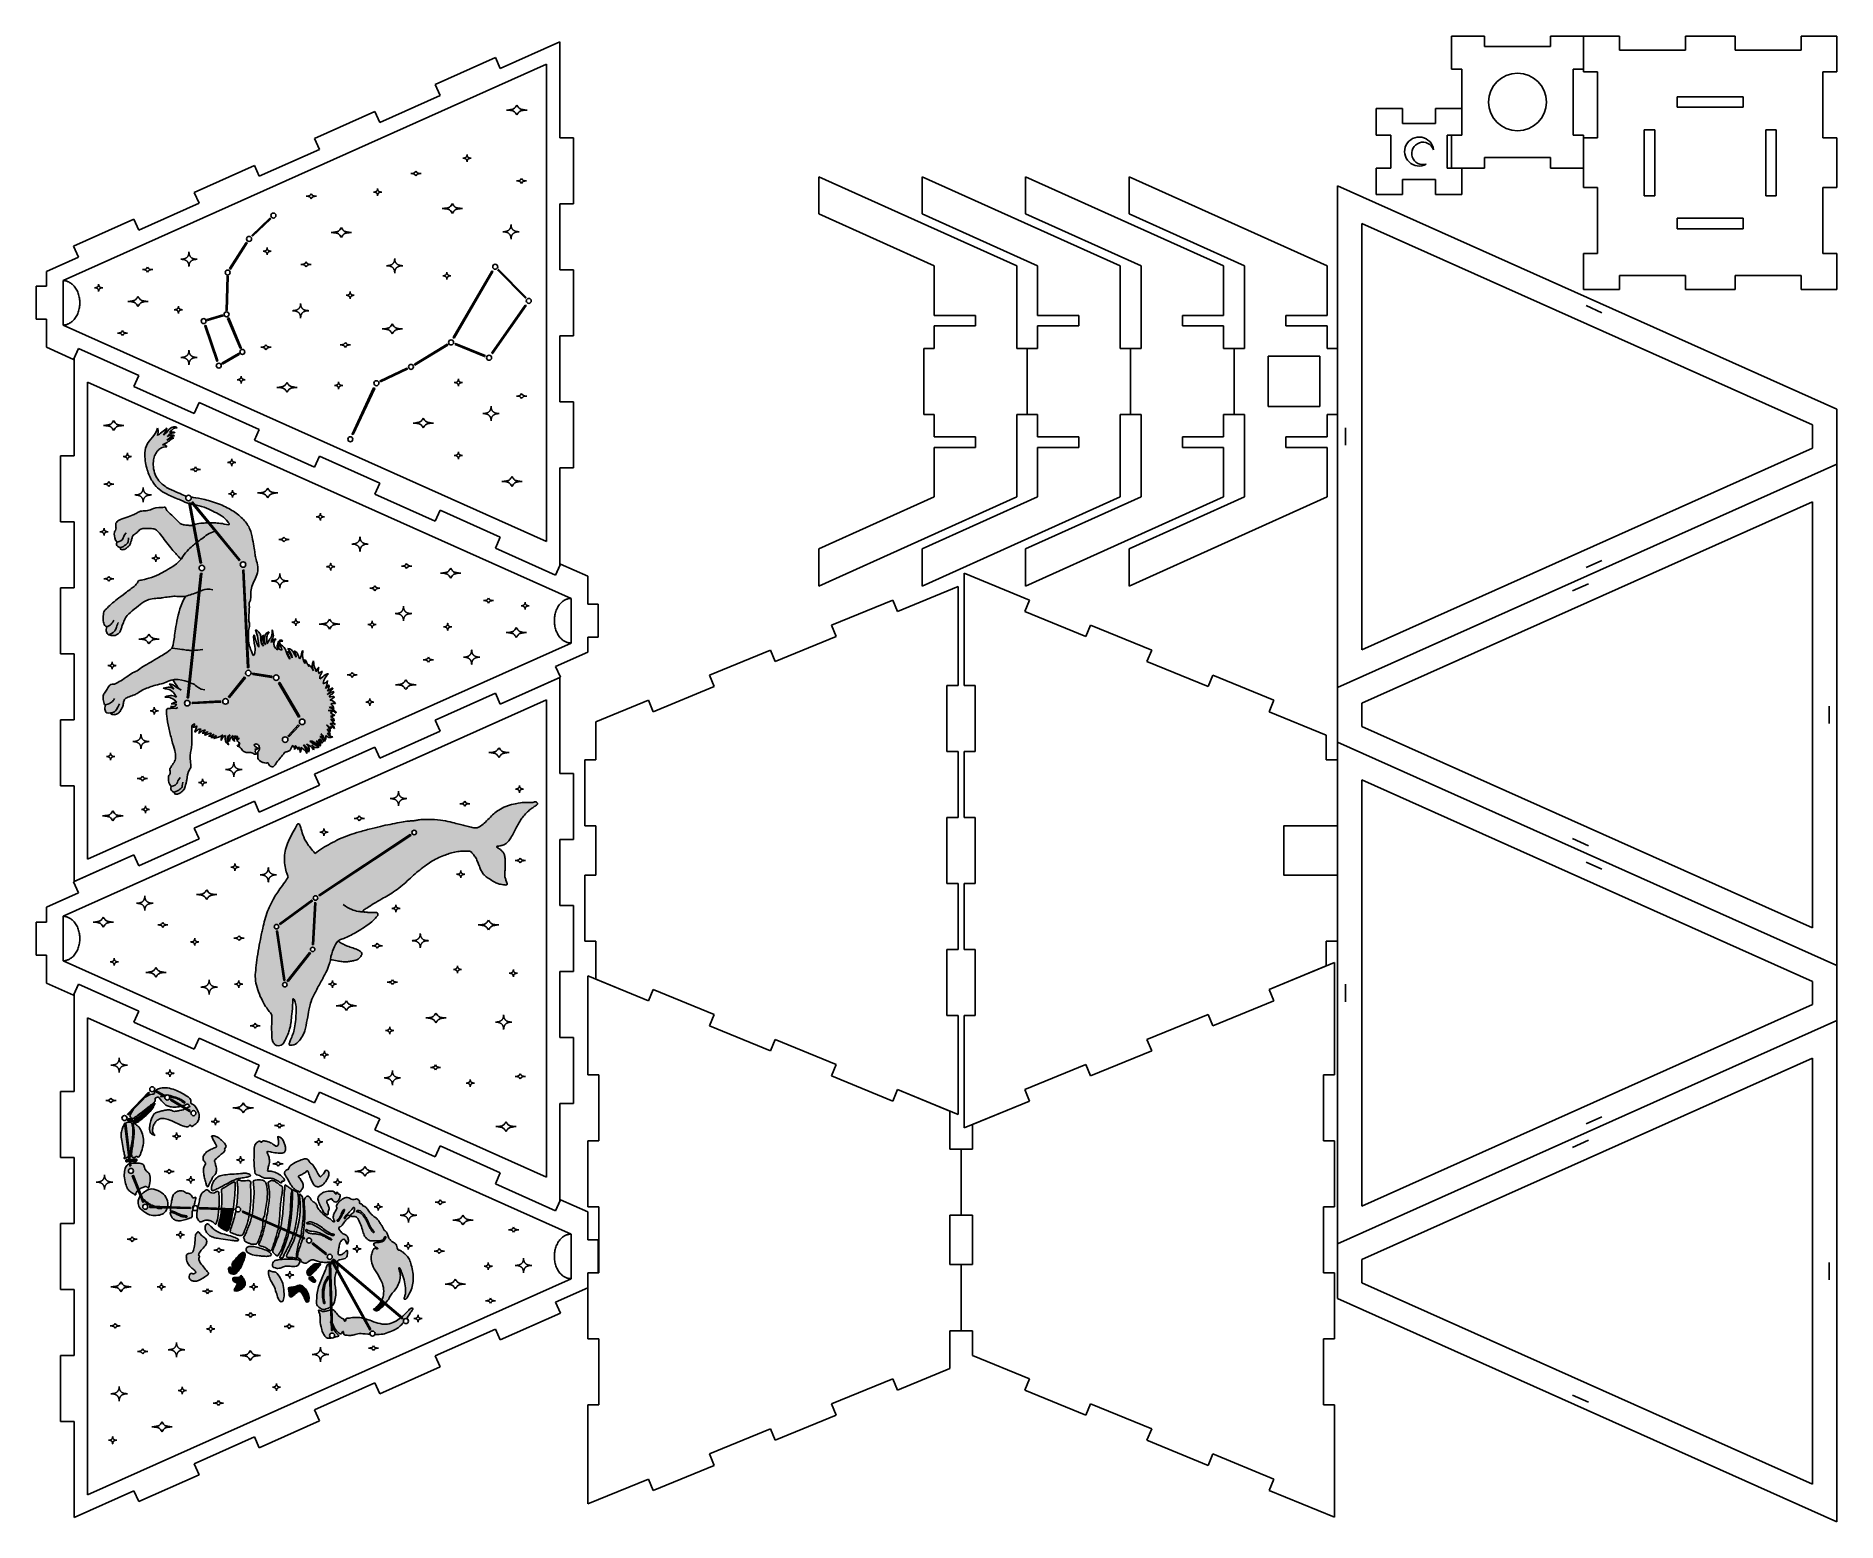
# Model space of a CAD drawing. Header units: millimetres. Extents: x -37.1 to 17.5, y -29.9 to 15.1.
import ezdxf

# ---------------------------------------------------------------- set-up
doc = ezdxf.new("R2010")
doc.units = ezdxf.units.MM
doc.header["$MEASUREMENT"] = 0
for name, color, linetype, true_color in [('Default', 18, 'Continuous', 0x000000), ('Layer 01', 12, 'Continuous', 0xc80000), ('Layer 03', 5, 'Continuous', 0x0000ff)]:
    doc.layers.add(name, color=color, linetype=linetype, true_color=true_color)

msp = doc.modelspace()

# ---------------------------------------------------------------- hatches: boundary and pattern name
at = {"layer": 'Default'}
h = msp.add_hatch(color=256, dxfattribs=at)
h.paths.add_polyline_path([(-32.326, 0.318), (-32.337, 0.315), (-32.348, 0.312), (-32.354, 0.311), (-32.36, 0.31), (-32.365, 0.309), (-32.371, 0.308), (-32.379, 0.307), (-32.387, 0.306), (-32.396, 0.306), (-32.404, 0.305), (-32.413, 0.305), (-32.422, 0.305), (-32.44, 0.306), (-32.458, 0.307), (-32.476, 0.309), (-32.512, 0.313), (-32.58, 0.322), (-32.61, 0.327), (-32.623, 0.33), (-32.635, 0.332), (-32.646, 0.335), (-32.651, 0.336), (-32.656, 0.338), (-32.661, 0.339), (-32.665, 0.341), (-32.669, 0.342), (-32.673, 0.343), (-32.676, 0.345), (-32.68, 0.347), (-32.683, 0.348), (-32.687, 0.35), (-32.69, 0.351), (-32.693, 0.353), (-32.696, 0.355), (-32.701, 0.359), (-32.704, 0.36), (-32.707, 0.363), (-32.711, 0.365), (-32.714, 0.367), (-32.717, 0.37), (-32.725, 0.377), (-32.735, 0.385), (-33.051, 0.686), (-33.081, 0.713), (-33.093, 0.726), (-33.098, 0.731), (-33.103, 0.737), (-33.108, 0.742), (-33.112, 0.748), (-33.116, 0.753), (-33.12, 0.757), (-33.123, 0.762), (-33.124, 0.765), (-33.126, 0.767), (-33.127, 0.769), (-33.128, 0.772), (-33.131, 0.776), (-33.133, 0.781), (-33.135, 0.786), (-33.137, 0.79), (-33.139, 0.795), (-33.141, 0.8), (-33.142, 0.805), (-33.149, 0.826), (-33.15, 0.829), (-33.151, 0.832), (-33.152, 0.835), (-33.153, 0.836), (-33.153, 0.837), (-33.154, 0.838), (-33.155, 0.84), (-33.155, 0.841), (-33.156, 0.842), (-33.157, 0.843), (-33.158, 0.845), (-33.159, 0.846), (-33.159, 0.847), (-33.16, 0.848), (-33.16, 0.848), (-33.161, 0.849), (-33.161, 0.849), (-33.162, 0.85), (-33.162, 0.85), (-33.163, 0.851), (-33.163, 0.851), (-33.164, 0.852), (-33.164, 0.852), (-33.165, 0.853), (-33.166, 0.853), (-33.166, 0.854), (-33.167, 0.854), (-33.167, 0.854), (-33.168, 0.855), (-33.169, 0.855), (-33.169, 0.856), (-33.17, 0.856), (-33.171, 0.857), (-33.171, 0.857), (-33.172, 0.857), (-33.173, 0.858), (-33.174, 0.858), (-33.174, 0.858), (-33.175, 0.859), (-33.176, 0.859), (-33.177, 0.859), (-33.178, 0.859), (-33.178, 0.86), (-33.179, 0.86), (-33.18, 0.86), (-33.181, 0.86), (-33.182, 0.86), (-33.183, 0.861), (-33.184, 0.861), (-33.185, 0.861), (-33.186, 0.861), (-33.187, 0.861), (-33.188, 0.861), (-33.19, 0.861), (-33.192, 0.862), (-33.194, 0.862), (-33.196, 0.862), (-33.199, 0.861), (-33.201, 0.861), (-33.204, 0.861), (-33.206, 0.861), (-33.209, 0.86), (-33.212, 0.86), (-33.215, 0.859), (-33.218, 0.858), (-33.221, 0.858), (-33.224, 0.857), (-33.231, 0.855), (-33.238, 0.853), (-33.245, 0.85), (-33.278, 0.85), (-33.309, 0.85), (-33.337, 0.849), (-33.364, 0.847), (-33.389, 0.845), (-33.412, 0.842), (-33.433, 0.838), (-33.453, 0.835), (-33.471, 0.831), (-33.488, 0.826), (-33.505, 0.822), (-33.52, 0.817), (-33.534, 0.812), (-33.639, 0.774), (-33.66, 0.767), (-33.67, 0.764), (-33.68, 0.761), (-33.69, 0.758), (-33.7, 0.756), (-33.711, 0.754), (-33.721, 0.752), (-33.731, 0.75), (-33.742, 0.749), (-33.753, 0.747), (-33.764, 0.746), (-33.866, 0.741), (-33.877, 0.74), (-33.887, 0.739), (-33.898, 0.737), (-33.903, 0.736), (-33.908, 0.735), (-33.913, 0.734), (-33.918, 0.733), (-33.923, 0.732), (-33.927, 0.731), (-33.932, 0.729), (-33.937, 0.728), (-33.941, 0.726), (-33.945, 0.725), (-33.95, 0.723), (-33.954, 0.721), (-33.962, 0.718), (-33.97, 0.714), (-33.978, 0.71), (-33.986, 0.705), (-34.001, 0.697), (-34.044, 0.669), (-34.059, 0.661), (-34.074, 0.653), (-34.09, 0.645), (-34.107, 0.637), (-34.125, 0.629), (-34.144, 0.622), (-34.412, 0.524), (-34.468, 0.503), (-34.494, 0.492), (-34.519, 0.481), (-34.542, 0.47), (-34.563, 0.46), (-34.573, 0.455), (-34.582, 0.449), (-34.591, 0.444), (-34.599, 0.439), (-34.606, 0.435), (-34.612, 0.43), (-34.616, 0.428), (-34.619, 0.425), (-34.621, 0.423), (-34.624, 0.421), (-34.628, 0.417), (-34.632, 0.414), (-34.635, 0.41), (-34.639, 0.407), (-34.64, 0.405), (-34.641, 0.403), (-34.643, 0.402), (-34.644, 0.4), (-34.645, 0.398), (-34.647, 0.397), (-34.648, 0.395), (-34.649, 0.394), (-34.65, 0.392), (-34.651, 0.39), (-34.652, 0.389), (-34.653, 0.387), (-34.654, 0.386), (-34.655, 0.384), (-34.655, 0.382), (-34.656, 0.381), (-34.658, 0.378), (-34.659, 0.375), (-34.66, 0.372), (-34.661, 0.369), (-34.662, 0.367), (-34.662, 0.365), (-34.663, 0.363), (-34.663, 0.361), (-34.664, 0.359), (-34.664, 0.357), (-34.665, 0.355), (-34.665, 0.353), (-34.665, 0.351), (-34.666, 0.349), (-34.666, 0.345), (-34.667, 0.341), (-34.667, 0.336), (-34.667, 0.332), (-34.667, 0.327), (-34.667, 0.323), (-34.667, 0.318), (-34.666, 0.308), (-34.66, 0.243), (-34.659, 0.229), (-34.659, 0.222), (-34.659, 0.216), (-34.659, 0.209), (-34.659, 0.206), (-34.659, 0.203), (-34.659, 0.2), (-34.66, 0.197), (-34.66, 0.194), (-34.66, 0.191), (-34.661, 0.189), (-34.662, 0.186), (-34.662, 0.183), (-34.663, 0.181), (-34.664, 0.178), (-34.664, 0.176), (-34.665, 0.174), (-34.666, 0.172), (-34.667, 0.169), (-34.668, 0.167), (-34.669, 0.165), (-34.67, 0.163), (-34.671, 0.161), (-34.672, 0.159), (-34.674, 0.157), (-34.675, 0.156), (-34.677, 0.152), (-34.68, 0.149), (-34.694, 0.131), (-34.696, 0.128), (-34.697, 0.126), (-34.698, 0.125), (-34.699, 0.123), (-34.7, 0.122), (-34.701, 0.12), (-34.702, 0.118), (-34.703, 0.117), (-34.703, 0.115), (-34.704, 0.113), (-34.705, 0.111), (-34.705, 0.109), (-34.706, 0.107), (-34.707, 0.104), (-34.707, 0.102), (-34.708, 0.099), (-34.708, 0.097), (-34.709, 0.094), (-34.709, 0.091), (-34.71, 0.084), (-34.711, 0.077), (-34.711, 0.069), (-34.711, 0.06), (-34.711, 0.039), (-34.711, 0.027), (-34.711, 0.014), (-34.71, 0), (-34.709, -0.014), (-34.707, -0.029), (-34.706, -0.037), (-34.704, -0.044), (-34.703, -0.052), (-34.701, -0.06), (-34.699, -0.068), (-34.697, -0.076), (-34.695, -0.084), (-34.692, -0.092), (-34.69, -0.1), (-34.687, -0.108), (-34.683, -0.117), (-34.68, -0.124), (-34.676, -0.132), (-34.674, -0.136), (-34.672, -0.14), (-34.669, -0.144), (-34.667, -0.148), (-34.665, -0.152), (-34.662, -0.155), (-34.66, -0.159), (-34.657, -0.163), (-34.654, -0.167), (-34.652, -0.17), (-34.649, -0.174), (-34.646, -0.177), (-34.643, -0.181), (-34.639, -0.185), (-34.636, -0.188), (-34.633, -0.191), (-34.629, -0.195), (-34.626, -0.198), (-34.63, -0.212), (-34.632, -0.218), (-34.634, -0.224), (-34.636, -0.23), (-34.637, -0.236), (-34.638, -0.241), (-34.639, -0.246), (-34.64, -0.251), (-34.64, -0.255), (-34.641, -0.26), (-34.641, -0.262), (-34.641, -0.264), (-34.641, -0.266), (-34.641, -0.268), (-34.641, -0.269), (-34.641, -0.271), (-34.641, -0.273), (-34.641, -0.275), (-34.641, -0.276), (-34.64, -0.278), (-34.64, -0.28), (-34.64, -0.281), (-34.64, -0.283), (-34.639, -0.284), (-34.639, -0.285), (-34.638, -0.287), (-34.638, -0.288), (-34.638, -0.29), (-34.637, -0.291), (-34.637, -0.292), (-34.636, -0.293), (-34.636, -0.295), (-34.635, -0.296), (-34.634, -0.297), (-34.634, -0.298), (-34.633, -0.299), (-34.632, -0.3), (-34.632, -0.301), (-34.631, -0.303), (-34.63, -0.304), (-34.629, -0.306), (-34.627, -0.308), (-34.626, -0.31), (-34.624, -0.312), (-34.621, -0.316), (-34.617, -0.32), (-34.614, -0.324), (-34.61, -0.328), (-34.606, -0.331), (-34.604, -0.333), (-34.601, -0.335), (-34.599, -0.337), (-34.597, -0.339), (-34.594, -0.341), (-34.592, -0.343), (-34.59, -0.345), (-34.587, -0.346), (-34.584, -0.348), (-34.582, -0.35), (-34.579, -0.351), (-34.576, -0.353), (-34.573, -0.355), (-34.57, -0.356), (-34.566, -0.358), (-34.563, -0.359), (-34.56, -0.36), (-34.556, -0.362), (-34.552, -0.363), (-34.549, -0.364), (-34.545, -0.365), (-34.541, -0.366), (-34.536, -0.367), (-34.532, -0.368), (-34.532, -0.372), (-34.532, -0.377), (-34.532, -0.381), (-34.532, -0.385), (-34.531, -0.389), (-34.531, -0.391), (-34.531, -0.392), (-34.531, -0.394), (-34.531, -0.396), (-34.53, -0.397), (-34.53, -0.399), (-34.53, -0.4), (-34.529, -0.402), (-34.529, -0.403), (-34.528, -0.404), (-34.528, -0.406), (-34.527, -0.407), (-34.527, -0.408), (-34.526, -0.409), (-34.526, -0.41), (-34.525, -0.412), (-34.525, -0.413), (-34.524, -0.414), (-34.524, -0.414), (-34.523, -0.415), (-34.523, -0.415), (-34.523, -0.415), (-34.522, -0.416), (-34.522, -0.416), (-34.522, -0.417), (-34.521, -0.417), (-34.521, -0.418), (-34.521, -0.418), (-34.52, -0.418), (-34.52, -0.419), (-34.519, -0.419), (-34.519, -0.419), (-34.519, -0.42), (-34.518, -0.42), (-34.518, -0.421), (-34.517, -0.421), (-34.517, -0.421), (-34.517, -0.421), (-34.516, -0.422), (-34.516, -0.422), (-34.515, -0.423), (-34.514, -0.423), (-34.513, -0.424), (-34.512, -0.424), (-34.511, -0.425), (-34.51, -0.425), (-34.509, -0.425), (-34.508, -0.426), (-34.507, -0.426), (-34.506, -0.427), (-34.505, -0.427), (-34.504, -0.427), (-34.503, -0.427), (-34.501, -0.428), (-34.5, -0.428), (-34.498, -0.428), (-34.496, -0.429), (-34.493, -0.429), (-34.49, -0.429), (-34.488, -0.429), (-34.482, -0.43), (-34.477, -0.43), (-34.471, -0.43), (-34.465, -0.43), (-34.458, -0.429), (-34.452, -0.429), (-34.446, -0.428), (-34.439, -0.427), (-34.432, -0.426), (-34.426, -0.424), (-34.419, -0.423), (-34.412, -0.421), (-34.405, -0.419), (-34.402, -0.418), (-34.399, -0.417), (-34.395, -0.416), (-34.392, -0.414), (-34.389, -0.413), (-34.386, -0.411), (-34.382, -0.41), (-34.379, -0.408), (-34.376, -0.407), (-34.373, -0.405), (-34.367, -0.402), (-34.361, -0.398), (-34.355, -0.394), (-34.349, -0.39), (-34.343, -0.386), (-34.338, -0.382), (-34.332, -0.377), (-34.327, -0.373), (-34.316, -0.364), (-34.297, -0.346), (-34.279, -0.329), (-34.263, -0.313), (-34.256, -0.306), (-34.25, -0.299), (-34.247, -0.295), (-34.244, -0.292), (-34.241, -0.289), (-34.239, -0.285), (-34.237, -0.282), (-34.234, -0.279), (-34.233, -0.276), (-34.231, -0.272), (-34.229, -0.269), (-34.228, -0.266), (-34.226, -0.263), (-34.225, -0.26), (-34.224, -0.256), (-34.222, -0.253), (-34.22, -0.246), (-34.17, -0.076), (-34.167, -0.065), (-34.165, -0.055), (-34.16, -0.034), (-34.16, -0.031), (-34.159, -0.028), (-34.158, -0.025), (-34.158, -0.024), (-34.157, -0.022), (-34.156, -0.021), (-34.156, -0.019), (-34.155, -0.018), (-34.155, -0.017), (-34.154, -0.015), (-34.153, -0.014), (-34.153, -0.013), (-34.152, -0.011), (-34.151, -0.01), (-34.15, -0.009), (-34.149, -0.007), (-34.148, -0.006), (-34.147, -0.005), (-34.146, -0.004), (-34.146, -0.003), (-34.145, -0.002), (-34.143, 0), (-34.141, 0.002), (-34.139, 0.003), (-34.137, 0.005), (-34.135, 0.006), (-34.133, 0.008), (-34.129, 0.012), (-34.124, 0.015), (-34.076, 0.048), (-34.063, 0.058), (-34.056, 0.064), (-34.049, 0.069), (-34.034, 0.081), (-34.02, 0.094), (-33.955, 0.157), (-33.944, 0.168), (-33.938, 0.172), (-33.933, 0.176), (-33.931, 0.178), (-33.928, 0.18), (-33.926, 0.182), (-33.923, 0.184), (-33.921, 0.186), (-33.918, 0.187), (-33.916, 0.189), (-33.913, 0.19), (-33.91, 0.191), (-33.908, 0.193), (-33.905, 0.194), (-33.902, 0.195), (-33.899, 0.196), (-33.896, 0.197), (-33.893, 0.198), (-33.89, 0.199), (-33.887, 0.2), (-33.884, 0.201), (-33.88, 0.202), (-33.876, 0.202), (-33.873, 0.203), (-33.869, 0.204), (-33.86, 0.205), (-33.851, 0.206), (-33.841, 0.207), (-33.819, 0.208), (-33.794, 0.209), (-33.74, 0.21), (-33.585, 0.208), (-33.565, 0.207), (-33.547, 0.206), (-33.539, 0.205), (-33.531, 0.204), (-33.523, 0.203), (-33.515, 0.202), (-33.508, 0.201), (-33.5, 0.199), (-33.493, 0.197), (-33.49, 0.196), (-33.486, 0.195), (-33.483, 0.194), (-33.479, 0.193), (-33.476, 0.192), (-33.472, 0.19), (-33.469, 0.189), (-33.466, 0.187), (-33.462, 0.185), (-33.458, 0.184), (-33.455, 0.182), (-33.451, 0.179), (-33.447, 0.177), (-33.444, 0.174), (-33.44, 0.172), (-33.436, 0.169), (-33.432, 0.166), (-33.427, 0.162), (-33.423, 0.158), (-33.419, 0.155), (-33.409, 0.146), (-33.399, 0.136), (-33.389, 0.125), (-33.377, 0.112), (-33.365, 0.098), (-33.338, 0.066), (-33.271, -0.018), (-33.036, -0.327), (-32.966, -0.414), (-32.805, -0.598), (-32.759, -0.65), (-32.751, -0.659), (-32.743, -0.667), (-32.739, -0.67), (-32.735, -0.674), (-32.731, -0.677), (-32.727, -0.68), (-32.724, -0.683), (-32.72, -0.686), (-32.716, -0.689), (-32.715, -0.69), (-32.713, -0.691), (-32.711, -0.692), (-32.709, -0.693), (-32.707, -0.694), (-32.705, -0.695), (-32.704, -0.696), (-32.702, -0.697), (-32.7, -0.698), (-32.698, -0.698), (-32.696, -0.699), (-32.695, -0.7), (-32.693, -0.7), (-32.691, -0.701), (-32.689, -0.701), (-32.687, -0.702), (-32.685, -0.702), (-32.684, -0.702), (-32.682, -0.702), (-32.68, -0.703), (-32.678, -0.703), (-32.676, -0.703), (-32.682, -0.712), (-32.689, -0.721), (-32.695, -0.729), (-32.702, -0.738), (-32.709, -0.746), (-32.716, -0.755), (-32.731, -0.771), (-32.747, -0.787), (-32.762, -0.803), (-32.779, -0.818), (-32.796, -0.833), (-32.813, -0.847), (-32.83, -0.861), (-32.848, -0.874), (-32.866, -0.887), (-32.902, -0.913), (-32.937, -0.937), (-33.008, -0.981), (-33.2, -1.091), (-33.308, -1.153), (-33.336, -1.167), (-33.365, -1.182), (-33.396, -1.196), (-33.429, -1.211), (-33.466, -1.226), (-33.504, -1.24), (-33.585, -1.269), (-33.665, -1.294), (-33.738, -1.315), (-33.798, -1.331), (-33.846, -1.342), (-33.927, -1.358), (-33.938, -1.361), (-33.943, -1.362), (-33.948, -1.364), (-33.953, -1.365), (-33.957, -1.367), (-33.959, -1.368), (-33.961, -1.368), (-33.963, -1.369), (-33.965, -1.37), (-33.967, -1.371), (-33.969, -1.372), (-33.97, -1.373), (-33.972, -1.374), (-33.973, -1.375), (-33.975, -1.376), (-33.976, -1.377), (-33.977, -1.377), (-33.978, -1.378), (-33.978, -1.378), (-33.979, -1.379), (-33.98, -1.379), (-33.98, -1.38), (-33.981, -1.38), (-33.982, -1.381), (-33.982, -1.382), (-33.983, -1.382), (-33.983, -1.383), (-33.984, -1.384), (-33.984, -1.384), (-33.985, -1.385), (-33.986, -1.386), (-33.987, -1.387), (-33.988, -1.389), (-33.989, -1.39), (-33.989, -1.392), (-33.99, -1.393), (-33.991, -1.395), (-33.992, -1.396), (-33.993, -1.4), (-34.003, -1.422), (-34.005, -1.426), (-34.007, -1.43), (-34.009, -1.434), (-34.011, -1.439), (-34.014, -1.443), (-34.017, -1.448), (-34.02, -1.452), (-34.024, -1.457), (-34.028, -1.462), (-34.033, -1.468), (-34.038, -1.473), (-34.043, -1.479), (-34.05, -1.486), (-34.056, -1.492), (-34.072, -1.507), (-34.091, -1.524), (-34.114, -1.543), (-34.169, -1.587), (-34.623, -1.933), (-34.718, -2.009), (-34.761, -2.045), (-34.974, -2.242), (-34.98, -2.247), (-34.985, -2.252), (-34.99, -2.257), (-34.992, -2.259), (-34.994, -2.262), (-34.997, -2.264), (-34.999, -2.267), (-35.001, -2.269), (-35.003, -2.272), (-35.005, -2.274), (-35.007, -2.277), (-35.009, -2.28), (-35.01, -2.283), (-35.012, -2.286), (-35.014, -2.289), (-35.015, -2.293), (-35.017, -2.296), (-35.019, -2.3), (-35.02, -2.303), (-35.022, -2.307), (-35.023, -2.311), (-35.025, -2.316), (-35.026, -2.32), (-35.029, -2.329), (-35.031, -2.339), (-35.034, -2.35), (-35.036, -2.361), (-35.038, -2.372), (-35.042, -2.396), (-35.046, -2.42), (-35.048, -2.446), (-35.05, -2.471), (-35.051, -2.495), (-35.052, -2.519), (-35.052, -2.53), (-35.051, -2.541), (-35.051, -2.552), (-35.05, -2.563), (-35.049, -2.574), (-35.048, -2.584), (-35.047, -2.594), (-35.045, -2.604), (-35.044, -2.614), (-35.042, -2.624), (-35.039, -2.633), (-35.037, -2.643), (-35.034, -2.652), (-35.032, -2.661), (-35.029, -2.67), (-35.025, -2.679), (-35.024, -2.683), (-35.022, -2.688), (-35.02, -2.692), (-35.018, -2.696), (-35.016, -2.7), (-35.014, -2.704), (-35.011, -2.708), (-35.009, -2.712), (-35.007, -2.716), (-35.004, -2.72), (-35.001, -2.723), (-35, -2.725), (-34.999, -2.727), (-34.997, -2.728), (-34.996, -2.73), (-34.994, -2.732), (-34.993, -2.733), (-34.991, -2.735), (-34.99, -2.736), (-34.988, -2.738), (-34.987, -2.739), (-34.985, -2.741), (-34.983, -2.742), (-34.982, -2.744), (-34.98, -2.745), (-34.978, -2.746), (-34.976, -2.748), (-34.974, -2.749), (-34.973, -2.75), (-34.971, -2.751), (-34.969, -2.752), (-34.967, -2.753), (-34.965, -2.754), (-34.963, -2.755), (-34.961, -2.756), (-34.958, -2.757), (-34.956, -2.758), (-34.954, -2.759), (-34.952, -2.759), (-34.95, -2.76), (-34.947, -2.761), (-34.945, -2.761), (-34.943, -2.762), (-34.94, -2.763), (-34.938, -2.763), (-34.94, -2.77), (-34.942, -2.776), (-34.944, -2.783), (-34.946, -2.789), (-34.948, -2.795), (-34.949, -2.801), (-34.95, -2.807), (-34.952, -2.812), (-34.953, -2.818), (-34.953, -2.823), (-34.954, -2.828), (-34.955, -2.833), (-34.955, -2.838), (-34.955, -2.843), (-34.956, -2.848), (-34.956, -2.852), (-34.956, -2.857), (-34.956, -2.861), (-34.955, -2.866), (-34.955, -2.87), (-34.955, -2.874), (-34.954, -2.878), (-34.953, -2.882), (-34.953, -2.886), (-34.952, -2.89), (-34.951, -2.894), (-34.95, -2.901), (-34.948, -2.908), (-34.946, -2.915), (-34.944, -2.922), (-34.942, -2.929), (-34.939, -2.936), (-34.938, -2.939), (-34.937, -2.943), (-34.935, -2.946), (-34.934, -2.949), (-34.932, -2.952), (-34.931, -2.955), (-34.929, -2.959), (-34.927, -2.962), (-34.925, -2.965), (-34.923, -2.968), (-34.921, -2.971), (-34.919, -2.974), (-34.917, -2.977), (-34.914, -2.98), (-34.912, -2.983), (-34.909, -2.986), (-34.906, -2.989), (-34.903, -2.992), (-34.9, -2.995), (-34.896, -2.998), (-34.893, -3.001), (-34.889, -3.004), (-34.885, -3.006), (-34.881, -3.009), (-34.877, -3.012), (-34.872, -3.015), (-34.839, -3.021), (-34.81, -3.026), (-34.797, -3.028), (-34.784, -3.029), (-34.772, -3.03), (-34.761, -3.031), (-34.751, -3.031), (-34.741, -3.031), (-34.731, -3.031), (-34.722, -3.031), (-34.717, -3.03), (-34.713, -3.03), (-34.709, -3.029), (-34.705, -3.029), (-34.701, -3.028), (-34.697, -3.027), (-34.693, -3.027), (-34.689, -3.026), (-34.685, -3.025), (-34.681, -3.024), (-34.674, -3.022), (-34.667, -3.02), (-34.659, -3.017), (-34.653, -3.014), (-34.646, -3.012), (-34.639, -3.009), (-34.633, -3.005), (-34.627, -3.002), (-34.621, -2.999), (-34.615, -2.995), (-34.61, -2.991), (-34.604, -2.988), (-34.599, -2.984), (-34.594, -2.98), (-34.589, -2.976), (-34.585, -2.973), (-34.58, -2.969), (-34.576, -2.965), (-34.572, -2.961), (-34.568, -2.957), (-34.565, -2.953), (-34.561, -2.949), (-34.558, -2.944), (-34.554, -2.94), (-34.551, -2.935), (-34.548, -2.931), (-34.545, -2.926), (-34.542, -2.921), (-34.539, -2.916), (-34.536, -2.911), (-34.534, -2.905), (-34.531, -2.9), (-34.529, -2.894), (-34.524, -2.882), (-34.519, -2.869), (-34.478, -2.751), (-34.434, -2.633), (-34.406, -2.566), (-34.399, -2.549), (-34.391, -2.532), (-34.387, -2.523), (-34.383, -2.515), (-34.378, -2.506), (-34.373, -2.497), (-34.368, -2.488), (-34.362, -2.479), (-34.356, -2.47), (-34.349, -2.461), (-34.342, -2.451), (-34.334, -2.442), (-34.326, -2.432), (-34.317, -2.421), (-34.308, -2.411), (-34.297, -2.4), (-34.275, -2.378), (-34.251, -2.355), (-34.224, -2.332), (-34.167, -2.282), (-33.981, -2.131), (-33.925, -2.087), (-33.878, -2.052), (-33.858, -2.038), (-33.842, -2.027), (-33.828, -2.018), (-33.815, -2.01), (-33.804, -2.004), (-33.756, -1.98), (-33.745, -1.974), (-33.732, -1.968), (-33.718, -1.963), (-33.711, -1.96), (-33.703, -1.957), (-33.694, -1.954), (-33.685, -1.951), (-33.664, -1.944), (-33.641, -1.938), (-33.616, -1.932), (-33.589, -1.926), (-33.561, -1.921), (-33.533, -1.916), (-33.506, -1.912), (-33.48, -1.908), (-33.455, -1.906), (-33.444, -1.905), (-33.433, -1.904), (-33.414, -1.903), (-33.396, -1.903), (-33.351, -1.904), (-33.345, -1.904), (-33.339, -1.903), (-33.332, -1.903), (-33.326, -1.903), (-33.32, -1.902), (-33.314, -1.901), (-33.308, -1.9), (-33.302, -1.899), (-33.245, -1.885), (-33.228, -1.881), (-33.208, -1.878), (-33.187, -1.875), (-33.163, -1.872), (-33.063, -1.863), (-33.017, -1.858), (-32.926, -1.845), (-32.917, -1.844), (-32.908, -1.843), (-32.898, -1.842), (-32.888, -1.842), (-32.878, -1.842), (-32.867, -1.842), (-32.844, -1.843), (-32.734, -1.85), (-32.705, -1.851), (-32.677, -1.852), (-32.662, -1.852), (-32.648, -1.851), (-32.635, -1.85), (-32.622, -1.849), (-32.609, -1.848), (-32.596, -1.846), (-32.584, -1.844), (-32.572, -1.842), (-32.56, -1.84), (-32.548, -1.837), (-32.562, -1.859), (-32.575, -1.882), (-32.588, -1.905), (-32.6, -1.928), (-32.612, -1.951), (-32.624, -1.975), (-32.646, -2.022), (-32.667, -2.071), (-32.686, -2.12), (-32.704, -2.169), (-32.72, -2.219), (-32.735, -2.268), (-32.749, -2.317), (-32.774, -2.414), (-32.796, -2.508), (-32.814, -2.597), (-32.843, -2.758), (-32.912, -3.23), (-32.92, -3.274), (-32.924, -3.294), (-32.929, -3.313), (-32.933, -3.331), (-32.938, -3.348), (-32.943, -3.363), (-32.945, -3.371), (-32.948, -3.378), (-32.95, -3.384), (-32.953, -3.39), (-32.956, -3.396), (-32.957, -3.399), (-32.958, -3.402), (-32.96, -3.404), (-32.961, -3.407), (-32.962, -3.409), (-32.964, -3.411), (-32.965, -3.413), (-32.967, -3.415), (-32.968, -3.417), (-32.97, -3.419), (-32.982, -3.432), (-32.994, -3.444), (-33.018, -3.466), (-33.043, -3.488), (-33.068, -3.509), (-33.093, -3.528), (-33.118, -3.546), (-33.143, -3.563), (-33.168, -3.58), (-33.192, -3.595), (-33.217, -3.61), (-33.426, -3.728), (-33.606, -3.839), (-33.781, -3.937), (-33.809, -3.953), (-33.836, -3.97), (-33.861, -3.987), (-33.978, -4.069), (-34, -4.083), (-34.011, -4.09), (-34.022, -4.097), (-34.032, -4.103), (-34.043, -4.109), (-34.065, -4.121), (-34.155, -4.165), (-34.178, -4.178), (-34.19, -4.184), (-34.201, -4.191), (-34.213, -4.199), (-34.225, -4.207), (-34.25, -4.224), (-34.38, -4.317), (-34.407, -4.335), (-34.434, -4.353), (-34.462, -4.369), (-34.608, -4.45), (-34.678, -4.493), (-34.683, -4.495), (-34.688, -4.498), (-34.693, -4.5), (-34.695, -4.501), (-34.698, -4.502), (-34.7, -4.503), (-34.702, -4.504), (-34.705, -4.505), (-34.707, -4.506), (-34.709, -4.506), (-34.711, -4.507), (-34.714, -4.507), (-34.716, -4.508), (-34.718, -4.508), (-34.72, -4.509), (-34.723, -4.509), (-34.725, -4.509), (-34.727, -4.509), (-34.729, -4.509), (-34.734, -4.51), (-34.738, -4.51), (-34.743, -4.509), (-34.752, -4.509), (-34.769, -4.508), (-34.777, -4.507), (-34.782, -4.507), (-34.786, -4.507), (-34.788, -4.507), (-34.79, -4.507), (-34.792, -4.507), (-34.794, -4.508), (-34.796, -4.508), (-34.798, -4.508), (-34.8, -4.508), (-34.802, -4.509), (-34.804, -4.509), (-34.806, -4.51), (-34.809, -4.511), (-34.811, -4.511), (-34.813, -4.512), (-34.815, -4.513), (-34.817, -4.514), (-34.819, -4.515), (-34.821, -4.516), (-34.823, -4.517), (-34.825, -4.519), (-34.828, -4.52), (-34.83, -4.521), (-34.832, -4.523), (-34.834, -4.525), (-34.836, -4.527), (-34.839, -4.529), (-34.841, -4.531), (-34.843, -4.533), (-34.845, -4.535), (-34.848, -4.538), (-34.85, -4.54), (-34.855, -4.546), (-34.859, -4.552), (-34.864, -4.559), (-34.874, -4.572), (-34.992, -4.747), (-35.002, -4.762), (-35.01, -4.776), (-35.014, -4.782), (-35.018, -4.789), (-35.022, -4.796), (-35.025, -4.803), (-35.028, -4.809), (-35.031, -4.816), (-35.034, -4.822), (-35.036, -4.829), (-35.038, -4.835), (-35.04, -4.842), (-35.042, -4.849), (-35.044, -4.855), (-35.045, -4.862), (-35.046, -4.869), (-35.047, -4.875), (-35.048, -4.882), (-35.049, -4.889), (-35.049, -4.896), (-35.049, -4.903), (-35.05, -4.91), (-35.049, -4.918), (-35.049, -4.925), (-35.049, -4.933), (-35.048, -4.941), (-35.047, -4.957), (-35.045, -4.974), (-35.039, -5.011), (-35.036, -5.031), (-35.034, -5.041), (-35.032, -5.051), (-35.03, -5.061), (-35.029, -5.066), (-35.027, -5.071), (-35.026, -5.076), (-35.024, -5.081), (-35.023, -5.085), (-35.021, -5.089), (-35.019, -5.094), (-35.018, -5.096), (-35.017, -5.098), (-35.016, -5.1), (-35.015, -5.102), (-35.014, -5.104), (-35.013, -5.106), (-35.012, -5.107), (-35.011, -5.109), (-35.01, -5.111), (-35.009, -5.113), (-35.008, -5.114), (-35.006, -5.116), (-35.005, -5.117), (-35.004, -5.119), (-35.003, -5.119), (-35.002, -5.12), (-35.002, -5.121), (-35.001, -5.121), (-35, -5.122), (-35, -5.123), (-34.999, -5.123), (-34.998, -5.124), (-34.997, -5.124), (-34.997, -5.125), (-34.996, -5.125), (-34.995, -5.126), (-34.994, -5.126), (-34.994, -5.127), (-34.993, -5.127), (-34.992, -5.128), (-34.991, -5.128), (-34.99, -5.129), (-34.989, -5.129), (-34.989, -5.129), (-34.988, -5.13), (-34.987, -5.13), (-34.986, -5.13), (-34.985, -5.131), (-34.984, -5.131), (-34.983, -5.131), (-34.982, -5.131), (-34.982, -5.131), (-34.981, -5.132), (-34.98, -5.132), (-34.979, -5.132), (-34.978, -5.132), (-34.982, -5.145), (-34.986, -5.158), (-34.989, -5.169), (-34.991, -5.181), (-34.992, -5.186), (-34.993, -5.192), (-34.994, -5.197), (-34.995, -5.202), (-34.995, -5.208), (-34.996, -5.213), (-34.996, -5.218), (-34.997, -5.223), (-34.997, -5.227), (-34.997, -5.232), (-34.997, -5.237), (-34.997, -5.241), (-34.997, -5.246), (-34.996, -5.25), (-34.996, -5.255), (-34.995, -5.259), (-34.995, -5.263), (-34.994, -5.267), (-34.994, -5.272), (-34.993, -5.276), (-34.991, -5.284), (-34.989, -5.292), (-34.987, -5.3), (-34.986, -5.304), (-34.985, -5.308), (-34.983, -5.312), (-34.982, -5.316), (-34.98, -5.32), (-34.979, -5.324), (-34.977, -5.328), (-34.975, -5.331), (-34.974, -5.335), (-34.973, -5.337), (-34.972, -5.338), (-34.97, -5.34), (-34.969, -5.342), (-34.968, -5.343), (-34.967, -5.345), (-34.966, -5.347), (-34.965, -5.348), (-34.964, -5.35), (-34.962, -5.351), (-34.961, -5.353), (-34.96, -5.354), (-34.958, -5.356), (-34.957, -5.357), (-34.955, -5.358), (-34.954, -5.36), (-34.952, -5.361), (-34.951, -5.362), (-34.949, -5.363), (-34.948, -5.365), (-34.946, -5.366), (-34.944, -5.367), (-34.943, -5.368), (-34.941, -5.369), (-34.939, -5.37), (-34.937, -5.371), (-34.935, -5.372), (-34.933, -5.373), (-34.931, -5.374), (-34.929, -5.374), (-34.927, -5.375), (-34.925, -5.376), (-34.922, -5.376), (-34.92, -5.377), (-34.918, -5.378), (-34.916, -5.378), (-34.913, -5.379), (-34.911, -5.379), (-34.908, -5.379), (-34.906, -5.38), (-34.903, -5.38), (-34.9, -5.38), (-34.875, -5.38), (-34.852, -5.379), (-34.831, -5.377), (-34.812, -5.376), (-34.813, -5.377), (-34.813, -5.379), (-34.813, -5.381), (-34.813, -5.383), (-34.814, -5.384), (-34.814, -5.386), (-34.814, -5.387), (-34.814, -5.387), (-34.814, -5.388), (-34.814, -5.389), (-34.814, -5.39), (-34.814, -5.39), (-34.814, -5.391), (-34.814, -5.392), (-34.814, -5.392), (-34.813, -5.393), (-34.813, -5.394), (-34.813, -5.395), (-34.813, -5.395), (-34.813, -5.396), (-34.813, -5.397), (-34.813, -5.397), (-34.813, -5.398), (-34.812, -5.398), (-34.812, -5.399), (-34.812, -5.4), (-34.812, -5.4), (-34.811, -5.401), (-34.811, -5.402), (-34.811, -5.402), (-34.811, -5.403), (-34.81, -5.403), (-34.81, -5.404), (-34.81, -5.404), (-34.81, -5.405), (-34.809, -5.406), (-34.809, -5.406), (-34.809, -5.407), (-34.808, -5.407), (-34.808, -5.408), (-34.807, -5.408), (-34.807, -5.409), (-34.807, -5.409), (-34.806, -5.41), (-34.806, -5.41), (-34.805, -5.411), (-34.805, -5.411), (-34.805, -5.412), (-34.804, -5.412), (-34.804, -5.412), (-34.803, -5.413), (-34.802, -5.414), (-34.801, -5.415), (-34.8, -5.416), (-34.799, -5.416), (-34.797, -5.417), (-34.796, -5.418), (-34.795, -5.419), (-34.794, -5.419), (-34.793, -5.42), (-34.791, -5.421), (-34.79, -5.421), (-34.789, -5.422), (-34.787, -5.422), (-34.786, -5.423), (-34.785, -5.423), (-34.783, -5.424), (-34.782, -5.424), (-34.779, -5.425), (-34.776, -5.426), (-34.773, -5.427), (-34.77, -5.427), (-34.767, -5.428), (-34.763, -5.428), (-34.76, -5.429), (-34.757, -5.429), (-34.754, -5.429), (-34.747, -5.43), (-34.74, -5.43), (-34.733, -5.43), (-34.727, -5.43), (-34.72, -5.43), (-34.713, -5.429), (-34.706, -5.428), (-34.7, -5.427), (-34.693, -5.426), (-34.686, -5.425), (-34.68, -5.424), (-34.674, -5.422), (-34.667, -5.421), (-34.661, -5.419), (-34.655, -5.417), (-34.649, -5.415), (-34.643, -5.413), (-34.637, -5.411), (-34.632, -5.409), (-34.626, -5.407), (-34.621, -5.405), (-34.616, -5.402), (-34.611, -5.399), (-34.606, -5.397), (-34.601, -5.394), (-34.596, -5.391), (-34.592, -5.387), (-34.587, -5.384), (-34.583, -5.38), (-34.578, -5.377), (-34.574, -5.373), (-34.57, -5.369), (-34.566, -5.365), (-34.562, -5.36), (-34.558, -5.356), (-34.554, -5.351), (-34.55, -5.346), (-34.546, -5.341), (-34.542, -5.336), (-34.538, -5.33), (-34.53, -5.319), (-34.523, -5.308), (-34.508, -5.283), (-34.493, -5.256), (-34.486, -5.243), (-34.479, -5.229), (-34.472, -5.214), (-34.466, -5.2), (-34.463, -5.192), (-34.46, -5.185), (-34.458, -5.177), (-34.455, -5.17), (-34.453, -5.162), (-34.451, -5.155), (-34.447, -5.139), (-34.43, -5.064), (-34.427, -5.05), (-34.423, -5.036), (-34.419, -5.022), (-34.417, -5.016), (-34.415, -5.009), (-34.412, -5.003), (-34.41, -4.997), (-34.407, -4.991), (-34.405, -4.985), (-34.402, -4.98), (-34.399, -4.974), (-34.397, -4.969), (-34.394, -4.964), (-34.392, -4.962), (-34.391, -4.96), (-34.389, -4.957), (-34.388, -4.955), (-34.386, -4.953), (-34.384, -4.951), (-34.383, -4.949), (-34.381, -4.947), (-34.379, -4.945), (-34.378, -4.943), (-34.376, -4.942), (-34.374, -4.94), (-34.372, -4.938), (-34.37, -4.936), (-34.368, -4.935), (-34.366, -4.933), (-34.364, -4.932), (-34.362, -4.93), (-34.359, -4.928), (-34.357, -4.927), (-34.354, -4.925), (-34.352, -4.924), (-34.346, -4.921), (-34.341, -4.918), (-34.334, -4.915), (-34.327, -4.912), (-34.32, -4.909), (-34.117, -4.836), (-34.102, -4.83), (-34.087, -4.823), (-34.073, -4.817), (-34.06, -4.81), (-34.047, -4.803), (-34.033, -4.795), (-33.909, -4.716), (-33.888, -4.704), (-33.866, -4.692), (-33.844, -4.68), (-33.822, -4.669), (-33.799, -4.659), (-33.777, -4.649), (-33.731, -4.63), (-33.642, -4.595), (-33.598, -4.579), (-33.553, -4.563), (-33.529, -4.556), (-33.504, -4.549), (-33.452, -4.535), (-33.288, -4.496), (-33.262, -4.488), (-33.237, -4.481), (-33.212, -4.473), (-33.188, -4.465), (-33.164, -4.456), (-33.141, -4.447), (-33.118, -4.436), (-33.056, -4.406), (-33.048, -4.402), (-33.039, -4.398), (-33.03, -4.394), (-33.02, -4.39), (-33.01, -4.387), (-32.999, -4.383), (-32.987, -4.38), (-32.975, -4.377), (-32.962, -4.374), (-32.947, -4.372), (-32.932, -4.37), (-32.921, -4.393), (-32.909, -4.416), (-32.896, -4.439), (-32.883, -4.461), (-32.87, -4.482), (-32.856, -4.502), (-32.842, -4.522), (-32.828, -4.541), (-32.815, -4.559), (-32.801, -4.576), (-32.788, -4.592), (-32.774, -4.607), (-32.762, -4.621), (-32.749, -4.634), (-32.738, -4.646), (-32.727, -4.656), (-32.754, -4.643), (-32.778, -4.63), (-32.8, -4.617), (-32.821, -4.605), (-32.839, -4.594), (-32.857, -4.582), (-32.872, -4.571), (-32.921, -4.535), (-32.925, -4.532), (-32.929, -4.529), (-32.933, -4.526), (-32.937, -4.523), (-32.941, -4.521), (-32.946, -4.519), (-32.95, -4.516), (-32.952, -4.515), (-32.955, -4.514), (-32.957, -4.513), (-32.959, -4.512), (-32.961, -4.511), (-32.964, -4.511), (-32.966, -4.51), (-32.969, -4.509), (-32.971, -4.508), (-32.973, -4.508), (-32.976, -4.507), (-32.978, -4.507), (-32.981, -4.506), (-32.984, -4.506), (-32.986, -4.505), (-32.989, -4.505), (-32.992, -4.505), (-32.995, -4.504), (-32.997, -4.504), (-33, -4.504), (-33.003, -4.504), (-33.006, -4.504), (-33.009, -4.504), (-33.012, -4.504), (-33.015, -4.505), (-33.018, -4.505), (-33.022, -4.505), (-33.025, -4.506), (-33.028, -4.506), (-33.032, -4.507), (-33.035, -4.507), (-33.039, -4.508), (-33.046, -4.51), (-33.009, -4.541), (-32.989, -4.559), (-32.979, -4.568), (-32.969, -4.577), (-32.959, -4.587), (-32.95, -4.597), (-32.946, -4.602), (-32.942, -4.607), (-32.937, -4.612), (-32.933, -4.617), (-32.93, -4.622), (-32.926, -4.627), (-32.923, -4.633), (-32.92, -4.638), (-32.918, -4.641), (-32.917, -4.643), (-32.915, -4.646), (-32.914, -4.649), (-32.913, -4.652), (-32.912, -4.654), (-32.91, -4.657), (-32.909, -4.66), (-32.916, -4.653), (-32.919, -4.65), (-32.922, -4.647), (-32.926, -4.645), (-32.929, -4.642), (-32.932, -4.639), (-32.936, -4.637), (-32.939, -4.634), (-32.943, -4.632), (-32.946, -4.629), (-32.95, -4.627), (-32.954, -4.625), (-32.957, -4.622), (-32.961, -4.62), (-32.965, -4.618), (-32.969, -4.617), (-32.973, -4.615), (-32.977, -4.613), (-32.981, -4.611), (-32.985, -4.61), (-32.989, -4.608), (-32.993, -4.607), (-32.997, -4.606), (-33.001, -4.604), (-33.006, -4.603), (-33.01, -4.602), (-33.015, -4.601), (-33.019, -4.601), (-33.024, -4.6), (-33.028, -4.599), (-33.033, -4.598), (-33.038, -4.598), (-33.043, -4.598), (-33.048, -4.597), (-33.053, -4.597), (-33.058, -4.597), (-33.063, -4.597), (-33.074, -4.597), (-33.085, -4.598), (-33.096, -4.599), (-33.108, -4.6), (-33.12, -4.602), (-33.132, -4.604), (-33.145, -4.606), (-33.158, -4.609), (-33.172, -4.612), (-33.186, -4.616), (-33.2, -4.62), (-33.231, -4.63), (-33.194, -4.639), (-33.075, -4.663), (-33.063, -4.666), (-33.051, -4.67), (-33.039, -4.673), (-33.033, -4.675), (-33.028, -4.677), (-33.022, -4.679), (-33.017, -4.682), (-33.011, -4.684), (-33.006, -4.686), (-33, -4.689), (-32.995, -4.692), (-32.99, -4.695), (-32.984, -4.698), (-32.979, -4.701), (-32.974, -4.705), (-32.968, -4.709), (-32.963, -4.713), (-32.958, -4.717), (-32.953, -4.721), (-32.947, -4.726), (-32.942, -4.731), (-32.937, -4.736), (-32.931, -4.742), (-32.926, -4.748), (-32.92, -4.754), (-32.915, -4.76), (-32.909, -4.767), (-32.904, -4.774), (-32.898, -4.782), (-32.886, -4.798), (-32.874, -4.816), (-32.862, -4.835), (-32.849, -4.856), (-32.836, -4.878), (-32.823, -4.903), (-32.837, -4.895), (-32.844, -4.891), (-32.852, -4.887), (-32.86, -4.883), (-32.868, -4.879), (-32.877, -4.876), (-32.886, -4.872), (-32.894, -4.869), (-32.904, -4.866), (-32.913, -4.863), (-32.923, -4.861), (-32.933, -4.858), (-32.943, -4.856), (-32.954, -4.854), (-32.959, -4.854), (-32.964, -4.853), (-32.97, -4.852), (-32.976, -4.852), (-32.981, -4.852), (-32.987, -4.851), (-32.993, -4.851), (-32.998, -4.851), (-33.004, -4.851), (-33.01, -4.851), (-33.016, -4.852), (-33.023, -4.852), (-33.029, -4.853), (-33.035, -4.853), (-33.042, -4.854), (-33.048, -4.855), (-33.054, -4.856), (-33.061, -4.857), (-33.068, -4.858), (-33.074, -4.86), (-33.081, -4.861), (-33.088, -4.863), (-33.102, -4.867), (-33.117, -4.871), (-33.131, -4.877), (-33.146, -4.882), (-33.161, -4.889), (-33.177, -4.896), (-33.164, -4.896), (-33.152, -4.896), (-33.139, -4.896), (-33.127, -4.897), (-33.114, -4.898), (-33.102, -4.899), (-33.09, -4.9), (-33.077, -4.902), (-33.065, -4.904), (-33.053, -4.906), (-33.042, -4.909), (-33.03, -4.912), (-33.018, -4.915), (-33.006, -4.919), (-32.995, -4.923), (-32.984, -4.928), (-32.972, -4.932), (-32.961, -4.937), (-32.95, -4.943), (-32.939, -4.949), (-32.929, -4.955), (-32.918, -4.961), (-32.907, -4.968), (-32.897, -4.976), (-32.887, -4.984), (-32.876, -4.992), (-32.866, -5), (-32.857, -5.009), (-32.847, -5.019), (-32.837, -5.029), (-32.828, -5.039), (-32.818, -5.05), (-32.82, -5.05), (-32.822, -5.049), (-32.824, -5.049), (-32.826, -5.049), (-32.828, -5.049), (-32.83, -5.049), (-32.832, -5.049), (-32.834, -5.049), (-32.838, -5.049), (-32.842, -5.049), (-32.846, -5.049), (-32.851, -5.05), (-32.855, -5.05), (-32.86, -5.051), (-32.865, -5.052), (-32.869, -5.053), (-32.874, -5.054), (-32.879, -5.056), (-32.884, -5.057), (-32.889, -5.059), (-32.895, -5.061), (-32.9, -5.063), (-32.911, -5.067), (-32.922, -5.072), (-32.934, -5.077), (-32.946, -5.083), (-32.959, -5.089), (-32.972, -5.096), (-32.985, -5.104), (-32.98, -5.103), (-32.975, -5.102), (-32.97, -5.102), (-32.965, -5.101), (-32.96, -5.1), (-32.955, -5.1), (-32.95, -5.1), (-32.945, -5.099), (-32.94, -5.099), (-32.935, -5.099), (-32.93, -5.099), (-32.925, -5.099), (-32.92, -5.1), (-32.915, -5.1), (-32.905, -5.101), (-32.894, -5.102), (-32.884, -5.103), (-32.874, -5.105), (-32.863, -5.108), (-32.852, -5.11), (-32.842, -5.113), (-32.831, -5.117), (-32.82, -5.121), (-32.825, -5.128), (-32.827, -5.132), (-32.829, -5.135), (-32.832, -5.138), (-32.834, -5.141), (-32.836, -5.144), (-32.838, -5.147), (-32.84, -5.149), (-32.842, -5.152), (-32.845, -5.154), (-32.847, -5.156), (-32.849, -5.159), (-32.851, -5.161), (-32.853, -5.162), (-32.855, -5.164), (-32.857, -5.166), (-32.859, -5.167), (-32.861, -5.169), (-32.863, -5.17), (-32.865, -5.172), (-32.868, -5.173), (-32.87, -5.174), (-32.872, -5.175), (-32.874, -5.176), (-32.876, -5.177), (-32.878, -5.178), (-32.88, -5.179), (-32.882, -5.18), (-32.884, -5.18), (-32.888, -5.182), (-32.892, -5.183), (-32.894, -5.184), (-32.896, -5.184), (-32.898, -5.185), (-32.9, -5.185), (-32.903, -5.186), (-32.905, -5.186), (-32.907, -5.186), (-32.91, -5.187), (-32.912, -5.187), (-32.915, -5.187), (-32.918, -5.187), (-32.921, -5.188), (-32.924, -5.188), (-32.927, -5.188), (-32.934, -5.187), (-32.942, -5.187), (-32.951, -5.186), (-32.96, -5.185), (-32.982, -5.183), (-33.009, -5.179), (-33.008, -5.181), (-33.006, -5.183), (-33.005, -5.185), (-33.003, -5.187), (-33.002, -5.189), (-33, -5.191), (-32.999, -5.192), (-32.997, -5.194), (-32.995, -5.196), (-32.993, -5.198), (-32.991, -5.2), (-32.989, -5.201), (-32.987, -5.203), (-32.985, -5.205), (-32.983, -5.206), (-32.981, -5.208), (-32.979, -5.21), (-32.977, -5.211), (-32.974, -5.213), (-32.972, -5.214), (-32.97, -5.216), (-32.967, -5.217), (-32.965, -5.218), (-32.962, -5.22), (-32.96, -5.221), (-32.957, -5.222), (-32.955, -5.223), (-32.952, -5.225), (-32.947, -5.227), (-32.941, -5.229), (-32.964, -5.233), (-32.984, -5.237), (-33, -5.239), (-33.014, -5.241), (-33.026, -5.242), (-33.035, -5.242), (-33.062, -5.242), (-33.071, -5.242), (-33.075, -5.243), (-33.079, -5.243), (-33.082, -5.243), (-33.085, -5.244), (-33.087, -5.244), (-33.088, -5.244), (-33.089, -5.244), (-33.091, -5.245), (-33.092, -5.245), (-33.093, -5.245), (-33.095, -5.246), (-33.096, -5.246), (-33.097, -5.247), (-33.098, -5.247), (-33.099, -5.247), (-33.101, -5.248), (-33.102, -5.249), (-33.103, -5.249), (-33.104, -5.25), (-33.105, -5.251), (-33.107, -5.251), (-33.107, -5.252), (-33.108, -5.252), (-33.109, -5.253), (-33.109, -5.253), (-33.11, -5.253), (-33.11, -5.254), (-33.11, -5.254), (-33.111, -5.254), (-33.111, -5.254), (-33.111, -5.255), (-33.112, -5.255), (-33.112, -5.255), (-33.112, -5.256), (-33.113, -5.256), (-33.113, -5.256), (-33.113, -5.257), (-33.114, -5.257), (-33.114, -5.258), (-33.114, -5.258), (-33.114, -5.259), (-33.115, -5.259), (-33.115, -5.26), (-33.115, -5.26), (-33.116, -5.261), (-33.116, -5.262), (-33.117, -5.263), (-33.118, -5.264), (-33.118, -5.266), (-33.119, -5.267), (-33.119, -5.269), (-33.12, -5.271), (-33.121, -5.273), (-33.121, -5.275), (-33.122, -5.277), (-33.123, -5.282), (-33.124, -5.287), (-33.125, -5.293), (-33.126, -5.299), (-33.127, -5.306), (-33.128, -5.314), (-33.128, -5.323), (-33.129, -5.332), (-33.129, -5.342), (-33.13, -5.363), (-33.129, -5.388), (-33.128, -5.415), (-33.126, -5.446), (-33.123, -5.48), (-33.118, -5.517), (-33.113, -5.556), (-33.098, -5.642), (-33.081, -5.734), (-33.06, -5.829), (-33.016, -6.017), (-32.897, -6.449), (-32.879, -6.516), (-32.872, -6.546), (-32.867, -6.572), (-32.862, -6.597), (-32.859, -6.62), (-32.857, -6.641), (-32.855, -6.661), (-32.854, -6.68), (-32.854, -6.699), (-32.854, -6.718), (-32.855, -6.727), (-32.855, -6.736), (-32.856, -6.745), (-32.857, -6.755), (-32.858, -6.764), (-32.859, -6.773), (-32.861, -6.782), (-32.863, -6.791), (-32.865, -6.8), (-32.866, -6.804), (-32.868, -6.809), (-32.869, -6.813), (-32.871, -6.817), (-32.872, -6.822), (-32.874, -6.826), (-32.876, -6.83), (-32.877, -6.835), (-32.879, -6.839), (-32.881, -6.843), (-32.883, -6.848), (-32.886, -6.852), (-32.89, -6.86), (-32.895, -6.869), (-32.901, -6.877), (-32.906, -6.885), (-32.963, -6.965), (-32.97, -6.974), (-32.976, -6.984), (-32.983, -6.995), (-32.99, -7.007), (-32.996, -7.018), (-33.003, -7.03), (-33.015, -7.054), (-33.027, -7.078), (-33.026, -7.082), (-33.026, -7.086), (-33.026, -7.094), (-33.025, -7.103), (-33.019, -7.165), (-33.018, -7.179), (-33.018, -7.186), (-33.018, -7.193), (-33.018, -7.199), (-33.018, -7.202), (-33.019, -7.206), (-33.019, -7.209), (-33.019, -7.212), (-33.02, -7.214), (-33.02, -7.217), (-33.02, -7.22), (-33.021, -7.223), (-33.022, -7.225), (-33.022, -7.228), (-33.023, -7.23), (-33.024, -7.233), (-33.025, -7.235), (-33.026, -7.237), (-33.027, -7.239), (-33.028, -7.241), (-33.029, -7.243), (-33.03, -7.245), (-33.031, -7.247), (-33.032, -7.249), (-33.033, -7.251), (-33.034, -7.253), (-33.037, -7.256), (-33.039, -7.26), (-33.053, -7.278), (-33.056, -7.281), (-33.057, -7.282), (-33.058, -7.284), (-33.059, -7.285), (-33.059, -7.287), (-33.06, -7.288), (-33.061, -7.29), (-33.062, -7.292), (-33.063, -7.294), (-33.064, -7.296), (-33.064, -7.298), (-33.065, -7.3), (-33.066, -7.302), (-33.066, -7.304), (-33.067, -7.307), (-33.067, -7.309), (-33.068, -7.312), (-33.068, -7.315), (-33.069, -7.318), (-33.069, -7.325), (-33.07, -7.332), (-33.071, -7.34), (-33.071, -7.349), (-33.071, -7.37), (-33.071, -7.382), (-33.07, -7.394), (-33.069, -7.408), (-33.068, -7.423), (-33.066, -7.438), (-33.065, -7.445), (-33.064, -7.453), (-33.062, -7.461), (-33.061, -7.469), (-33.059, -7.477), (-33.057, -7.485), (-33.054, -7.493), (-33.052, -7.501), (-33.049, -7.509), (-33.046, -7.517), (-33.043, -7.525), (-33.039, -7.533), (-33.035, -7.541), (-33.033, -7.545), (-33.031, -7.549), (-33.029, -7.553), (-33.027, -7.556), (-33.024, -7.56), (-33.022, -7.564), (-33.019, -7.568), (-33.017, -7.572), (-33.014, -7.575), (-33.011, -7.579), (-33.008, -7.583), (-33.005, -7.586), (-33.002, -7.59), (-32.999, -7.593), (-32.996, -7.597), (-32.992, -7.6), (-32.989, -7.603), (-32.985, -7.607), (-32.99, -7.62), (-32.992, -7.627), (-32.994, -7.633), (-32.995, -7.639), (-32.996, -7.644), (-32.998, -7.65), (-32.998, -7.655), (-32.999, -7.659), (-33, -7.664), (-33, -7.668), (-33, -7.67), (-33, -7.672), (-33, -7.674), (-33, -7.676), (-33, -7.678), (-33, -7.68), (-33, -7.682), (-33, -7.683), (-33, -7.685), (-33, -7.687), (-33, -7.688), (-32.999, -7.69), (-32.999, -7.691), (-32.999, -7.693), (-32.998, -7.694), (-32.998, -7.695), (-32.998, -7.697), (-32.997, -7.698), (-32.997, -7.699), (-32.996, -7.701), (-32.996, -7.702), (-32.995, -7.703), (-32.994, -7.704), (-32.994, -7.706), (-32.993, -7.707), (-32.993, -7.708), (-32.992, -7.709), (-32.991, -7.71), (-32.991, -7.711), (-32.99, -7.712), (-32.988, -7.714), (-32.987, -7.716), (-32.985, -7.718), (-32.984, -7.72), (-32.98, -7.724), (-32.977, -7.728), (-32.973, -7.732), (-32.969, -7.736), (-32.965, -7.74), (-32.963, -7.742), (-32.961, -7.744), (-32.959, -7.746), (-32.956, -7.748), (-32.954, -7.75), (-32.952, -7.751), (-32.949, -7.753), (-32.946, -7.755), (-32.944, -7.757), (-32.941, -7.758), (-32.938, -7.76), (-32.935, -7.762), (-32.932, -7.763), (-32.929, -7.765), (-32.926, -7.766), (-32.922, -7.767), (-32.919, -7.769), (-32.915, -7.77), (-32.912, -7.771), (-32.908, -7.772), (-32.904, -7.773), (-32.9, -7.774), (-32.896, -7.775), (-32.892, -7.776), (-32.892, -7.781), (-32.892, -7.785), (-32.892, -7.79), (-32.891, -7.794), (-32.891, -7.797), (-32.891, -7.799), (-32.891, -7.801), (-32.89, -7.803), (-32.89, -7.804), (-32.89, -7.806), (-32.889, -7.807), (-32.889, -7.809), (-32.889, -7.81), (-32.888, -7.812), (-32.888, -7.813), (-32.887, -7.814), (-32.887, -7.816), (-32.886, -7.817), (-32.886, -7.818), (-32.885, -7.819), (-32.885, -7.82), (-32.884, -7.821), (-32.883, -7.822), (-32.883, -7.823), (-32.883, -7.823), (-32.882, -7.824), (-32.882, -7.824), (-32.882, -7.824), (-32.881, -7.825), (-32.881, -7.825), (-32.881, -7.826), (-32.88, -7.826), (-32.88, -7.827), (-32.88, -7.827), (-32.879, -7.827), (-32.879, -7.828), (-32.878, -7.828), (-32.878, -7.828), (-32.878, -7.829), (-32.877, -7.829), (-32.877, -7.829), (-32.876, -7.83), (-32.876, -7.83), (-32.876, -7.83), (-32.875, -7.831), (-32.874, -7.831), (-32.873, -7.832), (-32.872, -7.832), (-32.871, -7.833), (-32.871, -7.833), (-32.87, -7.834), (-32.869, -7.834), (-32.868, -7.834), (-32.866, -7.835), (-32.865, -7.835), (-32.864, -7.835), (-32.863, -7.836), (-32.862, -7.836), (-32.861, -7.836), (-32.86, -7.837), (-32.857, -7.837), (-32.855, -7.837), (-32.853, -7.838), (-32.85, -7.838), (-32.847, -7.838), (-32.842, -7.838), (-32.836, -7.838), (-32.83, -7.838), (-32.824, -7.838), (-32.818, -7.838), (-32.812, -7.837), (-32.805, -7.837), (-32.798, -7.836), (-32.792, -7.834), (-32.785, -7.833), (-32.778, -7.831), (-32.772, -7.83), (-32.765, -7.828), (-32.762, -7.827), (-32.758, -7.825), (-32.755, -7.824), (-32.752, -7.823), (-32.748, -7.821), (-32.745, -7.82), (-32.742, -7.819), (-32.739, -7.817), (-32.736, -7.815), (-32.732, -7.814), (-32.726, -7.81), (-32.72, -7.807), (-32.714, -7.803), (-32.708, -7.799), (-32.703, -7.794), (-32.697, -7.79), (-32.692, -7.786), (-32.686, -7.781), (-32.676, -7.772), (-32.656, -7.755), (-32.638, -7.738), (-32.623, -7.722), (-32.616, -7.715), (-32.609, -7.707), (-32.606, -7.704), (-32.603, -7.7), (-32.601, -7.697), (-32.598, -7.694), (-32.596, -7.691), (-32.594, -7.687), (-32.592, -7.684), (-32.59, -7.681), (-32.589, -7.678), (-32.587, -7.675), (-32.586, -7.672), (-32.584, -7.668), (-32.583, -7.665), (-32.582, -7.662), (-32.58, -7.655), (-32.53, -7.484), (-32.527, -7.474), (-32.524, -7.464), (-32.523, -7.456), (-32.519, -7.436), (-32.517, -7.429), (-32.517, -7.426), (-32.516, -7.423), (-32.515, -7.42), (-32.514, -7.416), (-32.512, -7.413), (-32.511, -7.409), (-32.507, -7.364), (-32.502, -7.323), (-32.496, -7.286), (-32.49, -7.253), (-32.487, -7.239), (-32.483, -7.224), (-32.48, -7.211), (-32.476, -7.199), (-32.473, -7.187), (-32.469, -7.176), (-32.466, -7.166), (-32.462, -7.156), (-32.459, -7.147), (-32.455, -7.139), (-32.451, -7.131), (-32.448, -7.124), (-32.444, -7.117), (-32.441, -7.111), (-32.437, -7.105), (-32.434, -7.099), (-32.428, -7.089), (-32.416, -7.071), (-32.411, -7.063), (-32.408, -7.059), (-32.406, -7.056), (-32.404, -7.052), (-32.402, -7.048), (-32.401, -7.044), (-32.399, -7.041), (-32.398, -7.037), (-32.396, -7.034), (-32.395, -7.03), (-32.394, -7.026), (-32.393, -7.023), (-32.392, -7.019), (-32.392, -7.015), (-32.391, -7.011), (-32.39, -7.008), (-32.39, -7.004), (-32.39, -7), (-32.389, -6.996), (-32.389, -6.992), (-32.389, -6.988), (-32.389, -6.98), (-32.39, -6.971), (-32.39, -6.962), (-32.409, -6.779), (-32.411, -6.753), (-32.413, -6.729), (-32.413, -6.706), (-32.413, -6.684), (-32.413, -6.674), (-32.412, -6.664), (-32.412, -6.654), (-32.411, -6.645), (-32.41, -6.636), (-32.409, -6.627), (-32.407, -6.618), (-32.406, -6.609), (-32.404, -6.6), (-32.402, -6.592), (-32.4, -6.583), (-32.383, -6.518), (-32.38, -6.506), (-32.377, -6.493), (-32.375, -6.478), (-32.372, -6.463), (-32.37, -6.445), (-32.368, -6.426), (-32.366, -6.405), (-32.364, -6.382), (-32.362, -6.329), (-32.36, -6.196), (-32.359, -5.828), (-32.358, -5.77), (-32.358, -5.77), (-32.358, -5.769), (-32.357, -5.769), (-32.357, -5.768), (-32.357, -5.767), (-32.357, -5.767), (-32.357, -5.766), (-32.356, -5.765), (-32.356, -5.764), (-32.355, -5.763), (-32.355, -5.762), (-32.354, -5.761), (-32.354, -5.76), (-32.353, -5.759), (-32.353, -5.758), (-32.352, -5.757), (-32.352, -5.756), (-32.351, -5.755), (-32.35, -5.754), (-32.349, -5.753), (-32.349, -5.752), (-32.348, -5.751), (-32.346, -5.749), (-32.344, -5.747), (-32.342, -5.745), (-32.34, -5.743), (-32.338, -5.741), (-32.335, -5.739), (-32.333, -5.737), (-32.33, -5.735), (-32.327, -5.733), (-32.324, -5.731), (-32.318, -5.726), (-32.311, -5.722), (-32.303, -5.717), (-32.295, -5.713), (-32.287, -5.708), (-32.277, -5.704), (-32.277, -5.705), (-32.277, -5.706), (-32.277, -5.708), (-32.277, -5.709), (-32.277, -5.711), (-32.277, -5.712), (-32.278, -5.714), (-32.278, -5.715), (-32.278, -5.717), (-32.278, -5.718), (-32.279, -5.721), (-32.279, -5.725), (-32.28, -5.728), (-32.281, -5.731), (-32.282, -5.734), (-32.283, -5.737), (-32.284, -5.741), (-32.285, -5.744), (-32.287, -5.747), (-32.288, -5.75), (-32.29, -5.754), (-32.292, -5.757), (-32.294, -5.76), (-32.296, -5.763), (-32.298, -5.767), (-32.301, -5.77), (-32.303, -5.773), (-32.306, -5.776), (-32.308, -5.779), (-32.311, -5.782), (-32.314, -5.785), (-32.318, -5.788), (-32.321, -5.79), (-32.324, -5.793), (-32.328, -5.796), (-32.331, -5.798), (-32.335, -5.801), (-32.334, -5.801), (-32.332, -5.802), (-32.33, -5.802), (-32.329, -5.803), (-32.327, -5.803), (-32.325, -5.804), (-32.324, -5.804), (-32.322, -5.804), (-32.32, -5.805), (-32.318, -5.805), (-32.317, -5.805), (-32.315, -5.805), (-32.313, -5.806), (-32.311, -5.806), (-32.309, -5.806), (-32.307, -5.806), (-32.306, -5.806), (-32.304, -5.806), (-32.3, -5.806), (-32.296, -5.806), (-32.292, -5.806), (-32.288, -5.805), (-32.284, -5.805), (-32.28, -5.804), (-32.276, -5.803), (-32.272, -5.802), (-32.268, -5.801), (-32.264, -5.8), (-32.26, -5.798), (-32.255, -5.797), (-32.251, -5.795), (-32.247, -5.794), (-32.242, -5.792), (-32.238, -5.79), (-32.233, -5.788), (-32.228, -5.786), (-32.224, -5.783), (-32.214, -5.778), (-32.205, -5.772), (-32.205, -5.775), (-32.205, -5.777), (-32.206, -5.78), (-32.207, -5.783), (-32.207, -5.785), (-32.208, -5.788), (-32.21, -5.793), (-32.212, -5.799), (-32.214, -5.805), (-32.216, -5.811), (-32.219, -5.817), (-32.224, -5.829), (-32.254, -5.891), (-32.259, -5.903), (-32.262, -5.909), (-32.264, -5.915), (-32.266, -5.92), (-32.268, -5.926), (-32.27, -5.931), (-32.27, -5.934), (-32.271, -5.937), (-32.271, -5.939), (-32.272, -5.942), (-32.272, -5.944), (-32.273, -5.946), (-32.273, -5.949), (-32.273, -5.95), (-32.273, -5.951), (-32.273, -5.952), (-32.273, -5.953), (-32.273, -5.954), (-32.273, -5.955), (-32.262, -5.95), (-32.252, -5.944), (-32.243, -5.939), (-32.235, -5.934), (-32.227, -5.928), (-32.22, -5.923), (-32.213, -5.918), (-32.207, -5.914), (-32.197, -5.905), (-32.179, -5.889), (-32.175, -5.886), (-32.173, -5.885), (-32.171, -5.883), (-32.169, -5.882), (-32.167, -5.881), (-32.165, -5.879), (-32.163, -5.878), (-32.161, -5.877), (-32.159, -5.876), (-32.157, -5.875), (-32.155, -5.874), (-32.153, -5.873), (-32.15, -5.873), (-32.148, -5.872), (-32.146, -5.871), (-32.143, -5.871), (-32.141, -5.87), (-32.138, -5.87), (-32.136, -5.869), (-32.133, -5.869), (-32.13, -5.868), (-32.124, -5.868), (-32.118, -5.867), (-32.111, -5.867), (-32.096, -5.866), (-32.078, -5.866), (-32.079, -5.867), (-32.081, -5.868), (-32.082, -5.87), (-32.084, -5.871), (-32.087, -5.873), (-32.09, -5.876), (-32.093, -5.879), (-32.097, -5.883), (-32.1, -5.886), (-32.103, -5.89), (-32.106, -5.893), (-32.109, -5.897), (-32.112, -5.901), (-32.116, -5.906), (-32.119, -5.91), (-32.121, -5.914), (-32.124, -5.919), (-32.127, -5.924), (-32.13, -5.928), (-32.132, -5.933), (-32.134, -5.938), (-32.137, -5.943), (-32.139, -5.948), (-32.141, -5.953), (-32.142, -5.958), (-32.143, -5.96), (-32.144, -5.963), (-32.145, -5.965), (-32.145, -5.968), (-32.146, -5.97), (-32.146, -5.973), (-32.147, -5.975), (-32.147, -5.977), (-32.147, -5.98), (-32.148, -5.982), (-32.148, -5.985), (-32.148, -5.987), (-32.148, -5.99), (-32.148, -5.992), (-32.148, -5.994), (-32.148, -5.997), (-32.148, -5.999), (-32.148, -6.002), (-32.141, -5.994), (-32.134, -5.986), (-32.125, -5.978), (-32.116, -5.969), (-32.106, -5.96), (-32.1, -5.956), (-32.095, -5.951), (-32.089, -5.947), (-32.083, -5.942), (-32.077, -5.938), (-32.07, -5.934), (-32.064, -5.93), (-32.057, -5.926), (-32.05, -5.922), (-32.043, -5.918), (-32.036, -5.915), (-32.029, -5.911), (-32.022, -5.908), (-32.018, -5.907), (-32.014, -5.905), (-32.01, -5.904), (-32.007, -5.903), (-32.003, -5.902), (-31.999, -5.901), (-31.995, -5.9), (-31.991, -5.899), (-31.988, -5.898), (-31.984, -5.897), (-31.98, -5.896), (-31.976, -5.896), (-31.972, -5.895), (-31.968, -5.895), (-31.964, -5.895), (-31.96, -5.895), (-31.956, -5.894), (-31.952, -5.894), (-31.953, -5.895), (-31.953, -5.896), (-31.953, -5.896), (-31.954, -5.897), (-31.954, -5.898), (-31.955, -5.9), (-31.956, -5.901), (-31.957, -5.902), (-31.958, -5.903), (-31.959, -5.904), (-31.96, -5.906), (-31.961, -5.907), (-31.962, -5.908), (-31.963, -5.909), (-31.966, -5.911), (-31.968, -5.913), (-31.971, -5.916), (-31.974, -5.918), (-31.999, -5.937), (-32.005, -5.943), (-32.009, -5.946), (-32.012, -5.949), (-32.016, -5.952), (-32.019, -5.956), (-32.022, -5.959), (-32.026, -5.963), (-32.029, -5.967), (-32.032, -5.971), (-32.035, -5.976), (-32.037, -5.978), (-32.038, -5.98), (-32.039, -5.983), (-32.041, -5.985), (-32.042, -5.988), (-32.044, -5.99), (-32.043, -5.99), (-32.042, -5.991), (-32.041, -5.991), (-32.04, -5.991), (-32.039, -5.991), (-32.038, -5.991), (-32.036, -5.991), (-32.035, -5.991), (-32.034, -5.991), (-32.033, -5.991), (-32.032, -5.991), (-32.031, -5.991), (-32.029, -5.991), (-32.027, -5.991), (-32.025, -5.991), (-32.022, -5.99), (-32.02, -5.99), (-32.018, -5.989), (-32.015, -5.989), (-32.013, -5.988), (-32.008, -5.987), (-32.004, -5.986), (-31.999, -5.984), (-31.989, -5.98), (-31.957, -5.968), (-31.946, -5.964), (-31.94, -5.962), (-31.934, -5.96), (-31.928, -5.958), (-31.922, -5.956), (-31.916, -5.955), (-31.91, -5.954), (-31.906, -5.953), (-31.903, -5.953), (-31.9, -5.953), (-31.897, -5.952), (-31.894, -5.952), (-31.89, -5.952), (-31.887, -5.952), (-31.884, -5.952), (-31.88, -5.952), (-31.877, -5.952), (-31.873, -5.952), (-31.87, -5.952), (-31.876, -5.954), (-31.881, -5.957), (-31.886, -5.959), (-31.891, -5.961), (-31.896, -5.964), (-31.901, -5.966), (-31.905, -5.969), (-31.91, -5.972), (-31.914, -5.974), (-31.918, -5.977), (-31.922, -5.98), (-31.926, -5.983), (-31.929, -5.986), (-31.933, -5.989), (-31.936, -5.992), (-31.939, -5.995), (-31.943, -5.998), (-31.944, -6), (-31.945, -6.002), (-31.947, -6.003), (-31.948, -6.005), (-31.95, -6.007), (-31.951, -6.009), (-31.952, -6.01), (-31.953, -6.012), (-31.954, -6.014), (-31.956, -6.016), (-31.957, -6.017), (-31.958, -6.019), (-31.959, -6.021), (-31.96, -6.023), (-31.961, -6.025), (-31.962, -6.027), (-31.963, -6.029), (-31.963, -6.03), (-31.964, -6.032), (-31.965, -6.034), (-31.966, -6.036), (-31.966, -6.038), (-31.967, -6.04), (-31.968, -6.042), (-31.968, -6.044), (-31.969, -6.046), (-31.969, -6.048), (-31.97, -6.051), (-31.97, -6.053), (-31.971, -6.055), (-31.967, -6.053), (-31.963, -6.05), (-31.954, -6.046), (-31.946, -6.042), (-31.936, -6.038), (-31.926, -6.033), (-31.915, -6.029), (-31.904, -6.025), (-31.892, -6.021), (-31.867, -6.013), (-31.84, -6.005), (-31.81, -5.998), (-31.778, -5.99), (-31.778, -5.992), (-31.779, -5.993), (-31.779, -5.994), (-31.779, -5.996), (-31.779, -5.997), (-31.779, -5.999), (-31.78, -6), (-31.78, -6.001), (-31.78, -6.003), (-31.781, -6.004), (-31.781, -6.006), (-31.782, -6.007), (-31.782, -6.008), (-31.783, -6.01), (-31.783, -6.011), (-31.784, -6.013), (-31.784, -6.014), (-31.785, -6.016), (-31.786, -6.017), (-31.787, -6.018), (-31.788, -6.021), (-31.79, -6.024), (-31.792, -6.027), (-31.794, -6.03), (-31.796, -6.033), (-31.798, -6.036), (-31.8, -6.039), (-31.803, -6.042), (-31.806, -6.045), (-31.808, -6.048), (-31.811, -6.051), (-31.814, -6.054), (-31.818, -6.058), (-31.821, -6.061), (-31.828, -6.067), (-31.836, -6.073), (-31.844, -6.08), (-31.853, -6.086), (-31.852, -6.087), (-31.851, -6.087), (-31.85, -6.087), (-31.848, -6.087), (-31.846, -6.087), (-31.844, -6.087), (-31.842, -6.087), (-31.839, -6.087), (-31.837, -6.087), (-31.835, -6.087), (-31.832, -6.086), (-31.829, -6.086), (-31.827, -6.086), (-31.824, -6.085), (-31.819, -6.084), (-31.813, -6.083), (-31.807, -6.081), (-31.802, -6.08), (-31.796, -6.078), (-31.79, -6.076), (-31.784, -6.074), (-31.778, -6.072), (-31.772, -6.069), (-31.766, -6.067), (-31.76, -6.064), (-31.754, -6.061), (-31.749, -6.059), (-31.743, -6.056), (-31.738, -6.053), (-31.733, -6.05), (-31.728, -6.047), (-31.723, -6.044), (-31.718, -6.041), (-31.714, -6.038), (-31.71, -6.035), (-31.706, -6.032), (-31.704, -6.031), (-31.702, -6.029), (-31.701, -6.028), (-31.699, -6.026), (-31.698, -6.025), (-31.697, -6.024), (-31.695, -6.022), (-31.695, -6.022), (-31.694, -6.021), (-31.694, -6.022), (-31.694, -6.023), (-31.694, -6.024), (-31.694, -6.024), (-31.694, -6.025), (-31.694, -6.026), (-31.694, -6.027), (-31.695, -6.028), (-31.695, -6.029), (-31.695, -6.03), (-31.695, -6.031), (-31.695, -6.032), (-31.696, -6.033), (-31.696, -6.034), (-31.696, -6.035), (-31.697, -6.036), (-31.697, -6.037), (-31.697, -6.037), (-31.698, -6.039), (-31.699, -6.041), (-31.7, -6.043), (-31.701, -6.045), (-31.702, -6.047), (-31.703, -6.049), (-31.704, -6.051), (-31.706, -6.053), (-31.707, -6.055), (-31.709, -6.058), (-31.71, -6.06), (-31.713, -6.064), (-31.717, -6.068), (-31.72, -6.072), (-31.724, -6.075), (-31.728, -6.079), (-31.731, -6.083), (-31.735, -6.087), (-31.739, -6.09), (-31.743, -6.094), (-31.748, -6.097), (-31.752, -6.1), (-31.756, -6.103), (-31.76, -6.106), (-31.763, -6.108), (-31.767, -6.11), (-31.769, -6.111), (-31.771, -6.112), (-31.773, -6.113), (-31.774, -6.114), (-31.776, -6.115), (-31.778, -6.116), (-31.779, -6.116), (-31.781, -6.117), (-31.782, -6.117), (-31.783, -6.118), (-31.784, -6.118), (-31.784, -6.118), (-31.785, -6.118), (-31.786, -6.118), (-31.786, -6.118), (-31.787, -6.118), (-31.788, -6.119), (-31.788, -6.119), (-31.788, -6.119), (-31.789, -6.119), (-31.785, -6.12), (-31.781, -6.12), (-31.778, -6.121), (-31.774, -6.122), (-31.77, -6.122), (-31.767, -6.123), (-31.763, -6.123), (-31.76, -6.123), (-31.757, -6.123), (-31.753, -6.123), (-31.75, -6.123), (-31.746, -6.123), (-31.743, -6.123), (-31.74, -6.123), (-31.737, -6.122), (-31.733, -6.122), (-31.73, -6.121), (-31.727, -6.121), (-31.724, -6.12), (-31.721, -6.119), (-31.718, -6.119), (-31.715, -6.118), (-31.712, -6.117), (-31.709, -6.116), (-31.706, -6.115), (-31.703, -6.114), (-31.701, -6.112), (-31.698, -6.111), (-31.692, -6.109), (-31.687, -6.106), (-31.682, -6.103), (-31.677, -6.101), (-31.672, -6.098), (-31.667, -6.095), (-31.658, -6.089), (-31.627, -6.066), (-31.624, -6.064), (-31.621, -6.062), (-31.621, -6.063), (-31.621, -6.065), (-31.621, -6.066), (-31.621, -6.067), (-31.622, -6.069), (-31.622, -6.07), (-31.622, -6.072), (-31.623, -6.073), (-31.623, -6.074), (-31.623, -6.076), (-31.624, -6.077), (-31.624, -6.079), (-31.625, -6.08), (-31.625, -6.081), (-31.626, -6.083), (-31.627, -6.084), (-31.627, -6.086), (-31.628, -6.087), (-31.629, -6.09), (-31.631, -6.093), (-31.633, -6.095), (-31.635, -6.098), (-31.636, -6.101), (-31.639, -6.104), (-31.641, -6.107), (-31.643, -6.109), (-31.645, -6.112), (-31.648, -6.115), (-31.651, -6.118), (-31.654, -6.121), (-31.656, -6.123), (-31.66, -6.126), (-31.663, -6.129), (-31.666, -6.132), (-31.669, -6.135), (-31.677, -6.14), (-31.684, -6.146), (-31.693, -6.151), (-31.656, -6.14), (-31.567, -6.115), (-31.55, -6.109), (-31.533, -6.103), (-31.516, -6.097), (-31.508, -6.094), (-31.5, -6.09), (-31.492, -6.086), (-31.484, -6.082), (-31.476, -6.078), (-31.468, -6.074), (-31.461, -6.069), (-31.453, -6.064), (-31.446, -6.059), (-31.439, -6.054), (-31.431, -6.049), (-31.424, -6.043), (-31.435, -6.062), (-31.44, -6.072), (-31.445, -6.082), (-31.449, -6.092), (-31.454, -6.103), (-31.458, -6.113), (-31.462, -6.124), (-31.463, -6.129), (-31.465, -6.135), (-31.467, -6.14), (-31.468, -6.146), (-31.469, -6.151), (-31.471, -6.157), (-31.472, -6.162), (-31.473, -6.168), (-31.474, -6.173), (-31.474, -6.179), (-31.475, -6.184), (-31.475, -6.19), (-31.476, -6.196), (-31.476, -6.201), (-31.476, -6.207), (-31.476, -6.213), (-31.462, -6.186), (-31.455, -6.173), (-31.448, -6.161), (-31.44, -6.15), (-31.433, -6.139), (-31.429, -6.134), (-31.426, -6.129), (-31.422, -6.124), (-31.418, -6.119), (-31.414, -6.114), (-31.41, -6.11), (-31.406, -6.105), (-31.402, -6.101), (-31.397, -6.097), (-31.393, -6.093), (-31.388, -6.089), (-31.383, -6.086), (-31.381, -6.084), (-31.379, -6.082), (-31.376, -6.081), (-31.374, -6.079), (-31.371, -6.078), (-31.368, -6.076), (-31.366, -6.075), (-31.363, -6.073), (-31.36, -6.072), (-31.358, -6.07), (-31.355, -6.069), (-31.352, -6.068), (-31.349, -6.066), (-31.346, -6.065), (-31.343, -6.064), (-31.34, -6.063), (-31.343, -6.074), (-31.346, -6.085), (-31.348, -6.096), (-31.349, -6.107), (-31.351, -6.117), (-31.351, -6.127), (-31.352, -6.137), (-31.352, -6.146), (-31.352, -6.156), (-31.352, -6.165), (-31.351, -6.174), (-31.35, -6.184), (-31.348, -6.192), (-31.347, -6.201), (-31.345, -6.21), (-31.343, -6.219), (-31.341, -6.227), (-31.339, -6.236), (-31.337, -6.24), (-31.336, -6.244), (-31.334, -6.249), (-31.333, -6.253), (-31.331, -6.257), (-31.329, -6.261), (-31.327, -6.265), (-31.325, -6.269), (-31.323, -6.273), (-31.32, -6.277), (-31.318, -6.281), (-31.315, -6.285), (-31.312, -6.289), (-31.309, -6.293), (-31.305, -6.297), (-31.302, -6.301), (-31.298, -6.305), (-31.294, -6.308), (-31.29, -6.312), (-31.285, -6.316), (-31.28, -6.319), (-31.275, -6.323), (-31.27, -6.327), (-31.265, -6.33), (-31.259, -6.333), (-31.253, -6.337), (-31.246, -6.34), (-31.24, -6.344), (-31.248, -6.324), (-31.257, -6.304), (-31.264, -6.285), (-31.267, -6.275), (-31.271, -6.265), (-31.274, -6.256), (-31.277, -6.246), (-31.279, -6.236), (-31.282, -6.227), (-31.284, -6.217), (-31.286, -6.208), (-31.287, -6.198), (-31.289, -6.188), (-31.29, -6.179), (-31.29, -6.174), (-31.291, -6.169), (-31.291, -6.165), (-31.291, -6.16), (-31.291, -6.155), (-31.291, -6.153), (-31.291, -6.15), (-31.291, -6.148), (-31.291, -6.146), (-31.29, -6.143), (-31.29, -6.141), (-31.29, -6.138), (-31.289, -6.136), (-31.289, -6.134), (-31.288, -6.131), (-31.288, -6.129), (-31.287, -6.127), (-31.286, -6.124), (-31.285, -6.122), (-31.285, -6.12), (-31.284, -6.117), (-31.283, -6.115), (-31.282, -6.112), (-31.281, -6.11), (-31.279, -6.108), (-31.278, -6.105), (-31.277, -6.103), (-31.275, -6.101), (-31.274, -6.098), (-31.272, -6.096), (-31.271, -6.093), (-31.269, -6.091), (-31.267, -6.089), (-31.265, -6.086), (-31.263, -6.084), (-31.261, -6.082), (-31.258, -6.079), (-31.256, -6.077), (-31.254, -6.074), (-31.251, -6.072), (-31.249, -6.07), (-31.246, -6.067), (-31.243, -6.065), (-31.24, -6.062), (-31.237, -6.06), (-31.23, -6.055), (-31.223, -6.05), (-31.216, -6.046), (-31.208, -6.041), (-31.2, -6.036), (-31.209, -6.049), (-31.217, -6.062), (-31.224, -6.073), (-31.227, -6.079), (-31.23, -6.084), (-31.233, -6.089), (-31.235, -6.094), (-31.237, -6.098), (-31.239, -6.103), (-31.241, -6.107), (-31.243, -6.111), (-31.244, -6.115), (-31.245, -6.119), (-31.246, -6.123), (-31.247, -6.126), (-31.248, -6.13), (-31.249, -6.133), (-31.249, -6.137), (-31.249, -6.14), (-31.25, -6.143), (-31.25, -6.146), (-31.25, -6.149), (-31.25, -6.152), (-31.25, -6.155), (-31.249, -6.158), (-31.249, -6.161), (-31.249, -6.163), (-31.248, -6.169), (-31.247, -6.175), (-31.246, -6.18), (-31.245, -6.186), (-31.243, -6.191), (-31.242, -6.197), (-31.24, -6.202), (-31.239, -6.207), (-31.237, -6.212), (-31.235, -6.217), (-31.234, -6.219), (-31.234, -6.221), (-31.233, -6.223), (-31.232, -6.225), (-31.231, -6.227), (-31.23, -6.229), (-31.229, -6.231), (-31.228, -6.231), (-31.228, -6.232), (-31.227, -6.233), (-31.227, -6.234), (-31.226, -6.234), (-31.226, -6.235), (-31.225, -6.236), (-31.225, -6.236), (-31.224, -6.237), (-31.223, -6.237), (-31.223, -6.238), (-31.222, -6.238), (-31.222, -6.239), (-31.222, -6.239), (-31.222, -6.239), (-31.221, -6.239), (-31.221, -6.232), (-31.22, -6.225), (-31.219, -6.218), (-31.218, -6.211), (-31.217, -6.205), (-31.215, -6.199), (-31.214, -6.192), (-31.212, -6.186), (-31.21, -6.18), (-31.208, -6.175), (-31.206, -6.169), (-31.204, -6.163), (-31.201, -6.158), (-31.198, -6.153), (-31.195, -6.147), (-31.192, -6.142), (-31.189, -6.137), (-31.185, -6.132), (-31.181, -6.127), (-31.177, -6.122), (-31.173, -6.117), (-31.169, -6.112), (-31.164, -6.107), (-31.159, -6.103), (-31.154, -6.098), (-31.149, -6.093), (-31.138, -6.083), (-31.126, -6.073), (-31.113, -6.062), (-31.115, -6.065), (-31.117, -6.068), (-31.118, -6.071), (-31.12, -6.074), (-31.121, -6.077), (-31.123, -6.079), (-31.124, -6.082), (-31.125, -6.085), (-31.126, -6.088), (-31.127, -6.091), (-31.128, -6.094), (-31.129, -6.097), (-31.13, -6.1), (-31.13, -6.103), (-31.131, -6.105), (-31.131, -6.108), (-31.132, -6.111), (-31.132, -6.114), (-31.132, -6.117), (-31.132, -6.12), (-31.133, -6.123), (-31.133, -6.126), (-31.132, -6.129), (-31.132, -6.132), (-31.132, -6.135), (-31.132, -6.138), (-31.131, -6.141), (-31.131, -6.144), (-31.13, -6.147), (-31.13, -6.15), (-31.129, -6.152), (-31.128, -6.155), (-31.127, -6.158), (-31.126, -6.161), (-31.125, -6.164), (-31.124, -6.167), (-31.123, -6.17), (-31.122, -6.173), (-31.121, -6.175), (-31.119, -6.178), (-31.118, -6.181), (-31.116, -6.184), (-31.115, -6.187), (-31.113, -6.189), (-31.111, -6.192), (-31.11, -6.195), (-31.108, -6.198), (-31.106, -6.2), (-31.104, -6.203), (-31.102, -6.206), (-31.1, -6.208), (-31.098, -6.211), (-31.095, -6.213), (-31.093, -6.216), (-31.091, -6.219), (-31.088, -6.221), (-31.086, -6.224), (-31.083, -6.226), (-31.078, -6.231), (-31.072, -6.236), (-31.067, -6.24), (-31.074, -6.187), (-31.075, -6.175), (-31.075, -6.169), (-31.076, -6.164), (-31.076, -6.158), (-31.076, -6.152), (-31.076, -6.147), (-31.075, -6.141), (-31.075, -6.138), (-31.075, -6.136), (-31.075, -6.133), (-31.074, -6.13), (-31.074, -6.128), (-31.073, -6.125), (-31.073, -6.122), (-31.072, -6.12), (-31.071, -6.117), (-31.071, -6.115), (-31.07, -6.112), (-31.069, -6.11), (-31.068, -6.107), (-31.067, -6.105), (-31.066, -6.102), (-31.065, -6.1), (-31.064, -6.097), (-31.063, -6.095), (-31.061, -6.093), (-31.06, -6.09), (-31.058, -6.088), (-31.057, -6.085), (-31.055, -6.083), (-31.053, -6.081), (-31.052, -6.078), (-31.05, -6.076), (-31.048, -6.074), (-31.046, -6.072), (-31.043, -6.069), (-31.041, -6.067), (-31.039, -6.065), (-31.036, -6.062), (-31.038, -6.065), (-31.039, -6.068), (-31.04, -6.07), (-31.04, -6.073), (-31.041, -6.075), (-31.042, -6.078), (-31.043, -6.081), (-31.043, -6.084), (-31.044, -6.086), (-31.044, -6.089), (-31.045, -6.092), (-31.045, -6.095), (-31.045, -6.098), (-31.046, -6.101), (-31.046, -6.104), (-31.046, -6.107), (-31.046, -6.109), (-31.046, -6.113), (-31.046, -6.116), (-31.045, -6.119), (-31.045, -6.122), (-31.045, -6.125), (-31.044, -6.128), (-31.044, -6.131), (-31.043, -6.134), (-31.043, -6.138), (-31.042, -6.141), (-31.041, -6.144), (-31.04, -6.147), (-31.039, -6.151), (-31.037, -6.158), (-31.031, -6.144), (-31.028, -6.137), (-31.025, -6.13), (-31.022, -6.124), (-31.018, -6.118), (-31.015, -6.112), (-31.013, -6.11), (-31.011, -6.107), (-31.01, -6.104), (-31.008, -6.102), (-31.006, -6.099), (-31.004, -6.097), (-31.002, -6.095), (-31, -6.092), (-30.998, -6.09), (-30.996, -6.088), (-30.994, -6.086), (-30.993, -6.085), (-30.992, -6.084), (-30.991, -6.084), (-30.99, -6.083), (-30.989, -6.082), (-30.988, -6.081), (-30.987, -6.08), (-30.986, -6.08), (-30.985, -6.079), (-30.984, -6.078), (-30.983, -6.078), (-30.982, -6.077), (-30.981, -6.076), (-30.979, -6.076), (-30.985, -6.086), (-30.991, -6.099), (-30.994, -6.106), (-30.997, -6.113), (-31, -6.12), (-31.001, -6.124), (-31.003, -6.128), (-31.004, -6.132), (-31.005, -6.136), (-31.006, -6.14), (-31.007, -6.144), (-31.008, -6.148), (-31.008, -6.152), (-31.009, -6.157), (-31.009, -6.161), (-31.01, -6.163), (-31.01, -6.165), (-31.01, -6.167), (-31.01, -6.169), (-31.01, -6.171), (-31.01, -6.173), (-31.01, -6.175), (-31.01, -6.177), (-31.009, -6.179), (-31.009, -6.181), (-31.009, -6.184), (-31.009, -6.186), (-31.008, -6.188), (-31.008, -6.19), (-31.007, -6.192), (-31.007, -6.194), (-31.005, -6.191), (-31.003, -6.188), (-31.001, -6.185), (-30.999, -6.182), (-30.998, -6.179), (-30.996, -6.177), (-30.994, -6.174), (-30.992, -6.172), (-30.99, -6.169), (-30.988, -6.167), (-30.986, -6.165), (-30.984, -6.162), (-30.982, -6.16), (-30.979, -6.158), (-30.977, -6.156), (-30.975, -6.154), (-30.973, -6.153), (-30.971, -6.151), (-30.968, -6.149), (-30.966, -6.148), (-30.964, -6.146), (-30.962, -6.145), (-30.959, -6.143), (-30.957, -6.142), (-30.954, -6.141), (-30.952, -6.14), (-30.95, -6.139), (-30.947, -6.138), (-30.945, -6.137), (-30.942, -6.136), (-30.939, -6.135), (-30.937, -6.135), (-30.937, -6.138), (-30.937, -6.141), (-30.937, -6.142), (-30.937, -6.143), (-30.937, -6.145), (-30.938, -6.146), (-30.938, -6.147), (-30.938, -6.148), (-30.938, -6.15), (-30.939, -6.151), (-30.939, -6.152), (-30.939, -6.153), (-30.939, -6.154), (-30.94, -6.155), (-30.94, -6.156), (-30.941, -6.158), (-30.941, -6.159), (-30.942, -6.16), (-30.942, -6.161), (-30.943, -6.162), (-30.943, -6.163), (-30.944, -6.164), (-30.944, -6.165), (-30.945, -6.166), (-30.946, -6.166), (-30.946, -6.167), (-30.947, -6.168), (-30.948, -6.169), (-30.949, -6.17), (-30.95, -6.171), (-30.95, -6.172), (-30.951, -6.173), (-30.952, -6.174), (-30.953, -6.175), (-30.955, -6.176), (-30.958, -6.178), (-30.96, -6.18), (-30.962, -6.182), (-30.968, -6.186), (-30.974, -6.19), (-30.996, -6.203), (-30.995, -6.205), (-30.994, -6.206), (-30.993, -6.208), (-30.992, -6.209), (-30.991, -6.211), (-30.99, -6.212), (-30.987, -6.216), (-30.985, -6.219), (-30.982, -6.223), (-30.979, -6.226), (-30.976, -6.229), (-30.969, -6.237), (-30.961, -6.244), (-30.946, -6.258), (-30.898, -6.3), (-30.893, -6.304), (-30.914, -6.31), (-30.93, -6.316), (-30.936, -6.318), (-30.942, -6.32), (-30.946, -6.322), (-30.95, -6.324), (-30.952, -6.325), (-30.954, -6.326), (-30.955, -6.326), (-30.956, -6.327), (-30.957, -6.327), (-30.957, -6.328), (-30.958, -6.328), (-30.958, -6.328), (-30.959, -6.329), (-30.959, -6.329), (-30.959, -6.329), (-30.96, -6.33), (-30.96, -6.33), (-30.96, -6.33), (-30.96, -6.33), (-30.96, -6.33), (-30.96, -6.33), (-30.961, -6.33), (-30.961, -6.33), (-30.961, -6.331), (-30.961, -6.331), (-30.961, -6.331), (-30.961, -6.331), (-30.961, -6.331), (-30.961, -6.331), (-30.961, -6.331), (-30.961, -6.331), (-30.961, -6.332), (-30.961, -6.332), (-30.961, -6.332), (-30.961, -6.332), (-30.962, -6.332), (-30.962, -6.332), (-30.962, -6.332), (-30.962, -6.332), (-30.962, -6.332), (-30.962, -6.332), (-30.962, -6.332), (-30.962, -6.332), (-30.962, -6.332), (-30.962, -6.332), (-30.962, -6.332), (-30.962, -6.332), (-30.962, -6.332), (-30.962, -6.333), (-30.962, -6.333), (-30.962, -6.333), (-30.962, -6.333), (-30.962, -6.333), (-30.962, -6.333), (-30.962, -6.333), (-30.962, -6.333), (-30.962, -6.333), (-30.962, -6.333), (-30.962, -6.333), (-30.962, -6.333), (-30.962, -6.333), (-30.962, -6.333), (-30.962, -6.333), (-30.962, -6.333), (-30.961, -6.333), (-30.959, -6.334), (-30.958, -6.334), (-30.957, -6.334), (-30.956, -6.334), (-30.954, -6.335), (-30.952, -6.336), (-30.949, -6.336), (-30.946, -6.337), (-30.943, -6.339), (-30.94, -6.34), (-30.936, -6.341), (-30.933, -6.343), (-30.926, -6.347), (-30.918, -6.351), (-30.909, -6.355), (-30.911, -6.356), (-30.912, -6.356), (-30.915, -6.357), (-30.918, -6.357), (-30.921, -6.357), (-30.926, -6.358), (-30.949, -6.36), (-30.952, -6.36), (-30.954, -6.361), (-30.957, -6.361), (-30.958, -6.361), (-30.96, -6.362), (-30.961, -6.362), (-30.962, -6.362), (-30.963, -6.362), (-30.964, -6.363), (-30.966, -6.363), (-30.967, -6.364), (-30.968, -6.364), (-30.969, -6.365), (-30.97, -6.365), (-30.971, -6.366), (-30.972, -6.366), (-30.972, -6.366), (-30.973, -6.367), (-30.973, -6.367), (-30.974, -6.367), (-30.974, -6.367), (-30.975, -6.368), (-30.975, -6.368), (-30.976, -6.368), (-30.976, -6.369), (-30.976, -6.369), (-30.977, -6.37), (-30.977, -6.37), (-30.978, -6.37), (-30.978, -6.371), (-30.979, -6.371), (-30.979, -6.372), (-30.979, -6.372), (-30.98, -6.373), (-30.98, -6.373), (-30.981, -6.374), (-30.981, -6.374), (-30.981, -6.375), (-30.982, -6.375), (-30.982, -6.376), (-30.982, -6.376), (-30.983, -6.377), (-30.983, -6.377), (-30.983, -6.378), (-30.984, -6.379), (-30.984, -6.379), (-30.984, -6.38), (-30.985, -6.38), (-30.985, -6.381), (-30.985, -6.382), (-30.985, -6.382), (-30.985, -6.382), (-30.984, -6.382), (-30.983, -6.382), (-30.983, -6.382), (-30.982, -6.382), (-30.981, -6.382), (-30.98, -6.382), (-30.98, -6.382), (-30.978, -6.382), (-30.977, -6.382), (-30.975, -6.382), (-30.974, -6.383), (-30.972, -6.383), (-30.97, -6.383), (-30.969, -6.384), (-30.967, -6.384), (-30.965, -6.385), (-30.963, -6.385), (-30.962, -6.386), (-30.96, -6.386), (-30.956, -6.388), (-30.952, -6.389), (-30.948, -6.391), (-30.944, -6.392), (-30.94, -6.394), (-30.936, -6.397), (-30.932, -6.399), (-30.928, -6.401), (-30.924, -6.404), (-30.92, -6.406), (-30.916, -6.409), (-30.912, -6.412), (-30.908, -6.415), (-30.905, -6.418), (-30.901, -6.421), (-30.897, -6.424), (-30.893, -6.427), (-30.89, -6.431), (-30.886, -6.434), (-30.883, -6.437), (-30.88, -6.441), (-30.877, -6.444), (-30.874, -6.448), (-30.871, -6.451), (-30.857, -6.472), (-30.85, -6.482), (-30.844, -6.49), (-30.838, -6.498), (-30.833, -6.505), (-30.827, -6.511), (-30.822, -6.517), (-30.82, -6.519), (-30.817, -6.522), (-30.815, -6.524), (-30.812, -6.527), (-30.81, -6.529), (-30.807, -6.531), (-30.805, -6.533), (-30.802, -6.535), (-30.8, -6.537), (-30.798, -6.538), (-30.795, -6.54), (-30.793, -6.542), (-30.788, -6.545), (-30.783, -6.548), (-30.778, -6.551), (-30.772, -6.554), (-30.767, -6.556), (-30.762, -6.559), (-30.756, -6.561), (-30.75, -6.563), (-30.745, -6.565), (-30.739, -6.567), (-30.733, -6.569), (-30.727, -6.571), (-30.722, -6.572), (-30.716, -6.573), (-30.71, -6.575), (-30.704, -6.576), (-30.698, -6.576), (-30.692, -6.577), (-30.686, -6.577), (-30.681, -6.578), (-30.675, -6.578), (-30.669, -6.578), (-30.663, -6.577), (-30.658, -6.577), (-30.602, -6.572), (-30.598, -6.572), (-30.594, -6.572), (-30.589, -6.572), (-30.585, -6.572), (-30.582, -6.572), (-30.578, -6.572), (-30.576, -6.572), (-30.574, -6.573), (-30.572, -6.573), (-30.57, -6.573), (-30.568, -6.574), (-30.567, -6.574), (-30.565, -6.574), (-30.563, -6.575), (-30.561, -6.575), (-30.559, -6.576), (-30.557, -6.576), (-30.556, -6.577), (-30.554, -6.578), (-30.552, -6.578), (-30.55, -6.579), (-30.549, -6.58), (-30.547, -6.581), (-30.545, -6.581), (-30.541, -6.583), (-30.538, -6.585), (-30.534, -6.587), (-30.53, -6.589), (-30.5, -6.609), (-30.496, -6.612), (-30.492, -6.614), (-30.488, -6.616), (-30.484, -6.618), (-30.482, -6.619), (-30.48, -6.62), (-30.478, -6.621), (-30.476, -6.622), (-30.474, -6.623), (-30.471, -6.624), (-30.469, -6.624), (-30.467, -6.625), (-30.465, -6.625), (-30.463, -6.626), (-30.462, -6.626), (-30.461, -6.626), (-30.46, -6.626), (-30.458, -6.627), (-30.457, -6.627), (-30.456, -6.627), (-30.454, -6.627), (-30.453, -6.627), (-30.452, -6.627), (-30.449, -6.627), (-30.446, -6.627), (-30.443, -6.627), (-30.44, -6.627), (-30.437, -6.626), (-30.433, -6.626), (-30.43, -6.625), (-30.426, -6.625), (-30.422, -6.624), (-30.419, -6.623), (-30.414, -6.622), (-30.41, -6.621), (-30.406, -6.619), (-30.401, -6.618), (-30.392, -6.614), (-30.381, -6.61), (-30.383, -6.609), (-30.385, -6.608), (-30.387, -6.607), (-30.389, -6.606), (-30.391, -6.605), (-30.393, -6.604), (-30.395, -6.602), (-30.397, -6.601), (-30.4, -6.598), (-30.404, -6.595), (-30.408, -6.592), (-30.412, -6.589), (-30.416, -6.586), (-30.419, -6.582), (-30.423, -6.578), (-30.427, -6.574), (-30.43, -6.57), (-30.434, -6.565), (-30.438, -6.561), (-30.441, -6.556), (-30.44, -6.549), (-30.438, -6.542), (-30.437, -6.535), (-30.436, -6.529), (-30.436, -6.523), (-30.436, -6.52), (-30.435, -6.517), (-30.435, -6.514), (-30.435, -6.512), (-30.435, -6.509), (-30.435, -6.506), (-30.436, -6.501), (-30.436, -6.496), (-30.436, -6.491), (-30.437, -6.487), (-30.438, -6.482), (-30.439, -6.477), (-30.441, -6.468), (-30.438, -6.469), (-30.435, -6.47), (-30.432, -6.471), (-30.43, -6.472), (-30.427, -6.473), (-30.424, -6.473), (-30.421, -6.474), (-30.418, -6.474), (-30.415, -6.474), (-30.412, -6.474), (-30.409, -6.474), (-30.406, -6.474), (-30.403, -6.474), (-30.4, -6.474), (-30.397, -6.474), (-30.394, -6.473), (-30.391, -6.473), (-30.388, -6.472), (-30.384, -6.471), (-30.381, -6.47), (-30.378, -6.469), (-30.374, -6.468), (-30.371, -6.467), (-30.368, -6.465), (-30.364, -6.464), (-30.361, -6.462), (-30.357, -6.46), (-30.353, -6.458), (-30.35, -6.456), (-30.346, -6.453), (-30.343, -6.451), (-30.339, -6.448), (-30.36, -6.439), (-30.38, -6.43), (-30.389, -6.425), (-30.399, -6.42), (-30.408, -6.416), (-30.417, -6.41), (-30.426, -6.405), (-30.43, -6.402), (-30.434, -6.399), (-30.439, -6.396), (-30.443, -6.393), (-30.447, -6.39), (-30.451, -6.386), (-30.455, -6.383), (-30.459, -6.379), (-30.463, -6.376), (-30.467, -6.372), (-30.471, -6.368), (-30.475, -6.364), (-30.479, -6.36), (-30.483, -6.355), (-30.478, -6.35), (-30.473, -6.344), (-30.468, -6.34), (-30.463, -6.335), (-30.461, -6.333), (-30.459, -6.331), (-30.457, -6.329), (-30.455, -6.328), (-30.452, -6.326), (-30.45, -6.325), (-30.448, -6.323), (-30.446, -6.322), (-30.444, -6.321), (-30.442, -6.32), (-30.44, -6.319), (-30.438, -6.318), (-30.436, -6.317), (-30.434, -6.316), (-30.433, -6.315), (-30.431, -6.315), (-30.43, -6.314), (-30.429, -6.314), (-30.428, -6.314), (-30.427, -6.314), (-30.426, -6.313), (-30.425, -6.313), (-30.424, -6.313), (-30.423, -6.313), (-30.422, -6.313), (-30.422, -6.313), (-30.421, -6.313), (-30.42, -6.312), (-30.419, -6.312), (-30.418, -6.312), (-30.416, -6.312), (-30.414, -6.312), (-30.413, -6.312), (-30.411, -6.312), (-30.409, -6.313), (-30.407, -6.313), (-30.406, -6.313), (-30.404, -6.313), (-30.402, -6.314), (-30.401, -6.314), (-30.399, -6.315), (-30.397, -6.315), (-30.395, -6.316), (-30.394, -6.316), (-30.392, -6.317), (-30.39, -6.318), (-30.389, -6.318), (-30.387, -6.319), (-30.385, -6.32), (-30.384, -6.321), (-30.382, -6.322), (-30.379, -6.324), (-30.375, -6.326), (-30.372, -6.328), (-30.369, -6.33), (-30.365, -6.332), (-30.359, -6.337), (-30.356, -6.34), (-30.352, -6.343), (-30.349, -6.345), (-30.346, -6.348), (-30.343, -6.351), (-30.34, -6.354), (-30.339, -6.356), (-30.337, -6.357), (-30.336, -6.359), (-30.334, -6.361), (-30.333, -6.362), (-30.332, -6.364), (-30.33, -6.366), (-30.329, -6.368), (-30.328, -6.37), (-30.326, -6.372), (-30.325, -6.374), (-30.324, -6.376), (-30.323, -6.378), (-30.322, -6.38), (-30.321, -6.382), (-30.32, -6.384), (-30.319, -6.386), (-30.318, -6.389), (-30.317, -6.391), (-30.316, -6.393), (-30.316, -6.396), (-30.315, -6.398), (-30.314, -6.401), (-30.314, -6.403), (-30.313, -6.406), (-30.312, -6.409), (-30.311, -6.414), (-30.311, -6.419), (-30.31, -6.425), (-30.309, -6.43), (-30.309, -6.435), (-30.309, -6.441), (-30.309, -6.446), (-30.309, -6.451), (-30.309, -6.456), (-30.309, -6.461), (-30.309, -6.466), (-30.31, -6.471), (-30.31, -6.475), (-30.311, -6.479), (-30.312, -6.483), (-30.312, -6.485), (-30.313, -6.487), (-30.313, -6.489), (-30.314, -6.49), (-30.314, -6.492), (-30.315, -6.494), (-30.315, -6.495), (-30.316, -6.497), (-30.316, -6.498), (-30.317, -6.5), (-30.318, -6.501), (-30.318, -6.503), (-30.319, -6.504), (-30.32, -6.505), (-30.32, -6.507), (-30.321, -6.508), (-30.322, -6.509), (-30.323, -6.511), (-30.323, -6.512), (-30.324, -6.513), (-30.325, -6.514), (-30.326, -6.515), (-30.327, -6.516), (-30.328, -6.517), (-30.328, -6.518), (-30.329, -6.519), (-30.33, -6.52), (-30.331, -6.521), (-30.333, -6.523), (-30.335, -6.525), (-30.337, -6.526), (-30.347, -6.536), (-30.349, -6.537), (-30.35, -6.538), (-30.35, -6.539), (-30.351, -6.54), (-30.352, -6.54), (-30.353, -6.541), (-30.353, -6.542), (-30.354, -6.543), (-30.354, -6.543), (-30.354, -6.543), (-30.355, -6.544), (-30.355, -6.544), (-30.355, -6.545), (-30.355, -6.545), (-30.356, -6.545), (-30.356, -6.546), (-30.356, -6.546), (-30.356, -6.547), (-30.356, -6.547), (-30.357, -6.547), (-30.357, -6.548), (-30.357, -6.548), (-30.357, -6.549), (-30.357, -6.549), (-30.357, -6.55), (-30.358, -6.551), (-30.358, -6.552), (-30.358, -6.553), (-30.358, -6.554), (-30.358, -6.555), (-30.359, -6.556), (-30.359, -6.558), (-30.359, -6.56), (-30.36, -6.573), (-30.36, -6.575), (-30.36, -6.578), (-30.362, -6.638), (-30.363, -6.684), (-30.362, -6.703), (-30.362, -6.719), (-30.36, -6.733), (-30.36, -6.739), (-30.359, -6.745), (-30.358, -6.751), (-30.357, -6.756), (-30.356, -6.761), (-30.355, -6.765), (-30.355, -6.767), (-30.354, -6.769), (-30.354, -6.771), (-30.353, -6.773), (-30.352, -6.775), (-30.352, -6.777), (-30.351, -6.779), (-30.35, -6.78), (-30.349, -6.782), (-30.349, -6.783), (-30.348, -6.785), (-30.347, -6.786), (-30.346, -6.788), (-30.345, -6.789), (-30.344, -6.791), (-30.343, -6.792), (-30.342, -6.793), (-30.341, -6.795), (-30.34, -6.796), (-30.339, -6.797), (-30.338, -6.799), (-30.336, -6.8), (-30.334, -6.802), (-30.331, -6.805), (-30.329, -6.808), (-30.326, -6.81), (-30.322, -6.813), (-30.319, -6.815), (-30.316, -6.818), (-30.309, -6.823), (-30.301, -6.828), (-30.293, -6.833), (-30.284, -6.839), (-30.275, -6.844), (-30.255, -6.855), (-30.245, -6.86), (-30.234, -6.866), (-30.223, -6.871), (-30.213, -6.875), (-30.202, -6.88), (-30.196, -6.882), (-30.191, -6.884), (-30.186, -6.885), (-30.181, -6.887), (-30.175, -6.889), (-30.17, -6.89), (-30.165, -6.891), (-30.16, -6.892), (-30.155, -6.893), (-30.15, -6.894), (-30.145, -6.895), (-30.14, -6.895), (-30.135, -6.896), (-30.131, -6.896), (-30.126, -6.896), (-30.121, -6.896), (-30.117, -6.896), (-30.112, -6.896), (-30.108, -6.895), (-30.104, -6.895), (-30.1, -6.894), (-30.096, -6.894), (-30.074, -6.889), (-30.071, -6.889), (-30.069, -6.889), (-30.068, -6.889), (-30.067, -6.888), (-30.065, -6.888), (-30.064, -6.888), (-30.063, -6.888), (-30.063, -6.888), (-30.062, -6.888), (-30.062, -6.888), (-30.061, -6.888), (-30.06, -6.888), (-30.06, -6.888), (-30.059, -6.889), (-30.059, -6.889), (-30.058, -6.889), (-30.058, -6.889), (-30.058, -6.889), (-30.057, -6.889), (-30.057, -6.889), (-30.057, -6.889), (-30.057, -6.889), (-30.056, -6.889), (-30.056, -6.889), (-30.056, -6.889), (-30.056, -6.89), (-30.056, -6.89), (-30.055, -6.89), (-30.055, -6.89), (-30.055, -6.89), (-30.055, -6.89), (-30.055, -6.89), (-30.054, -6.89), (-30.054, -6.89), (-30.054, -6.891), (-30.054, -6.891), (-30.054, -6.891), (-30.053, -6.891), (-30.053, -6.891), (-30.053, -6.891), (-30.053, -6.891), (-30.053, -6.892), (-30.052, -6.892), (-30.052, -6.892), (-30.052, -6.893), (-30.051, -6.893), (-30.051, -6.893), (-30.051, -6.894), (-30.05, -6.894), (-30.05, -6.894), (-30.05, -6.895), (-30.05, -6.895), (-30.049, -6.896), (-30.049, -6.896), (-30.049, -6.897), (-30.049, -6.897), (-30.048, -6.898), (-30.048, -6.899), (-30.047, -6.9), (-30.047, -6.901), (-30.046, -6.903), (-30.042, -6.916), (-30.041, -6.919), (-30.04, -6.922), (-30.038, -6.925), (-30.037, -6.928), (-30.036, -6.931), (-30.034, -6.934), (-30.032, -6.937), (-30.031, -6.94), (-30.029, -6.943), (-30.027, -6.946), (-30.025, -6.949), (-30.022, -6.952), (-30.02, -6.955), (-30.018, -6.958), (-30.015, -6.961), (-30.012, -6.964), (-30.009, -6.967), (-30.006, -6.97), (-30.003, -6.973), (-30, -6.975), (-29.997, -6.978), (-29.994, -6.98), (-29.99, -6.983), (-29.987, -6.985), (-29.983, -6.987), (-29.98, -6.989), (-29.976, -6.991), (-29.973, -6.993), (-29.969, -6.995), (-29.962, -6.999), (-29.955, -7.002), (-29.948, -7.005), (-29.942, -7.007), (-29.939, -7.008), (-29.936, -7.009), (-29.933, -7.01), (-29.93, -7.011), (-29.927, -7.012), (-29.924, -7.013), (-29.921, -7.013), (-29.919, -7.014), (-29.918, -7.014), (-29.916, -7.014), (-29.915, -7.014), (-29.914, -7.014), (-29.913, -7.014), (-29.911, -7.014), (-29.91, -7.014), (-29.909, -7.014), (-29.908, -7.014), (-29.907, -7.014), (-29.906, -7.014), (-29.905, -7.014), (-29.904, -7.014), (-29.904, -7.014), (-29.903, -7.014), (-29.903, -7.014), (-29.902, -7.013), (-29.902, -7.013), (-29.901, -7.013), (-29.901, -7.013), (-29.9, -7.013), (-29.9, -7.013), (-29.899, -7.013), (-29.899, -7.012), (-29.898, -7.012), (-29.898, -7.012), (-29.897, -7.012), (-29.897, -7.011), (-29.896, -7.011), (-29.896, -7.011), (-29.895, -7.011), (-29.895, -7.01), (-29.894, -7.01), (-29.894, -7.01), (-29.893, -7.009), (-29.892, -7.008), (-29.891, -7.007), (-29.889, -7.007), (-29.888, -7.006), (-29.887, -7.005), (-29.886, -7.004), (-29.885, -7.002), (-29.884, -7.001), (-29.881, -6.999), (-29.879, -6.996), (-29.876, -6.992), (-29.873, -6.989), (-29.866, -6.98), (-29.793, -6.883), (-29.61, -6.656), (-29.559, -6.587), (-29.557, -6.585), (-29.556, -6.583), (-29.554, -6.581), (-29.553, -6.58), (-29.553, -6.579), (-29.552, -6.578), (-29.551, -6.578), (-29.55, -6.577), (-29.55, -6.576), (-29.549, -6.576), (-29.548, -6.575), (-29.547, -6.574), (-29.546, -6.574), (-29.546, -6.573), (-29.545, -6.572), (-29.544, -6.572), (-29.543, -6.571), (-29.542, -6.571), (-29.541, -6.57), (-29.54, -6.57), (-29.539, -6.569), (-29.538, -6.569), (-29.537, -6.569), (-29.535, -6.568), (-29.532, -6.567), (-29.53, -6.566), (-29.527, -6.565), (-29.524, -6.564), (-29.47, -6.551), (-29.459, -6.548), (-29.447, -6.544), (-29.441, -6.542), (-29.435, -6.54), (-29.43, -6.538), (-29.424, -6.536), (-29.419, -6.533), (-29.416, -6.532), (-29.414, -6.531), (-29.411, -6.529), (-29.409, -6.528), (-29.406, -6.527), (-29.404, -6.525), (-29.402, -6.524), (-29.399, -6.522), (-29.397, -6.521), (-29.395, -6.519), (-29.393, -6.517), (-29.391, -6.516), (-29.389, -6.514), (-29.387, -6.512), (-29.385, -6.511), (-29.383, -6.509), (-29.382, -6.507), (-29.38, -6.505), (-29.378, -6.503), (-29.377, -6.501), (-29.375, -6.499), (-29.373, -6.497), (-29.372, -6.495), (-29.37, -6.493), (-29.369, -6.491), (-29.367, -6.489), (-29.366, -6.486), (-29.365, -6.484), (-29.363, -6.482), (-29.362, -6.479), (-29.359, -6.474), (-29.357, -6.469), (-29.355, -6.464), (-29.352, -6.459), (-29.338, -6.422), (-29.332, -6.408), (-29.329, -6.4), (-29.325, -6.392), (-29.321, -6.384), (-29.317, -6.376), (-29.312, -6.367), (-29.307, -6.358), (-29.3, -6.365), (-29.293, -6.372), (-29.29, -6.375), (-29.287, -6.379), (-29.285, -6.382), (-29.282, -6.386), (-29.279, -6.389), (-29.277, -6.392), (-29.275, -6.396), (-29.273, -6.399), (-29.27, -6.403), (-29.268, -6.406), (-29.267, -6.41), (-29.265, -6.414), (-29.263, -6.418), (-29.262, -6.421), (-29.26, -6.425), (-29.259, -6.429), (-29.258, -6.433), (-29.257, -6.437), (-29.256, -6.442), (-29.255, -6.446), (-29.254, -6.451), (-29.253, -6.455), (-29.253, -6.46), (-29.252, -6.465), (-29.252, -6.47), (-29.252, -6.475), (-29.252, -6.48), (-29.252, -6.486), (-29.249, -6.483), (-29.246, -6.48), (-29.244, -6.478), (-29.242, -6.475), (-29.239, -6.472), (-29.237, -6.469), (-29.235, -6.466), (-29.233, -6.463), (-29.231, -6.46), (-29.23, -6.459), (-29.229, -6.457), (-29.228, -6.455), (-29.227, -6.454), (-29.226, -6.452), (-29.225, -6.45), (-29.225, -6.448), (-29.224, -6.447), (-29.223, -6.445), (-29.222, -6.443), (-29.222, -6.441), (-29.221, -6.439), (-29.22, -6.438), (-29.22, -6.436), (-29.219, -6.434), (-29.219, -6.432), (-29.218, -6.43), (-29.218, -6.428), (-29.218, -6.426), (-29.217, -6.424), (-29.217, -6.421), (-29.217, -6.419), (-29.217, -6.417), (-29.216, -6.415), (-29.216, -6.413), (-29.216, -6.41), (-29.216, -6.408), (-29.216, -6.406), (-29.216, -6.404), (-29.216, -6.401), (-29.216, -6.399), (-29.216, -6.396), (-29.217, -6.394), (-29.217, -6.391), (-29.217, -6.389), (-29.218, -6.386), (-29.219, -6.381), (-29.22, -6.376), (-29.221, -6.37), (-29.223, -6.365), (-29.224, -6.359), (-29.214, -6.373), (-29.203, -6.387), (-29.193, -6.402), (-29.182, -6.418), (-29.172, -6.435), (-29.162, -6.453), (-29.152, -6.471), (-29.143, -6.49), (-29.142, -6.488), (-29.141, -6.486), (-29.14, -6.483), (-29.139, -6.481), (-29.138, -6.479), (-29.137, -6.477), (-29.137, -6.474), (-29.136, -6.472), (-29.135, -6.469), (-29.135, -6.467), (-29.134, -6.464), (-29.134, -6.462), (-29.133, -6.459), (-29.133, -6.456), (-29.132, -6.451), (-29.131, -6.445), (-29.131, -6.439), (-29.131, -6.433), (-29.131, -6.427), (-29.131, -6.42), (-29.131, -6.414), (-29.131, -6.407), (-29.132, -6.4), (-29.127, -6.406), (-29.123, -6.413), (-29.119, -6.42), (-29.116, -6.427), (-29.112, -6.434), (-29.109, -6.44), (-29.106, -6.447), (-29.103, -6.454), (-29.101, -6.461), (-29.098, -6.467), (-29.096, -6.474), (-29.094, -6.48), (-29.092, -6.487), (-29.09, -6.493), (-29.089, -6.499), (-29.087, -6.505), (-29.086, -6.511), (-29.085, -6.517), (-29.084, -6.522), (-29.083, -6.528), (-29.083, -6.533), (-29.082, -6.538), (-29.082, -6.543), (-29.081, -6.548), (-29.081, -6.552), (-29.081, -6.556), (-29.081, -6.56), (-29.081, -6.564), (-29.081, -6.567), (-29.082, -6.57), (-29.082, -6.571), (-29.082, -6.573), (-29.082, -6.574), (-29.082, -6.575), (-29.079, -6.57), (-29.075, -6.565), (-29.072, -6.56), (-29.069, -6.555), (-29.067, -6.55), (-29.064, -6.545), (-29.062, -6.54), (-29.059, -6.535), (-29.057, -6.53), (-29.055, -6.525), (-29.053, -6.52), (-29.052, -6.515), (-29.05, -6.51), (-29.049, -6.505), (-29.048, -6.5), (-29.047, -6.495), (-29.046, -6.49), (-29.045, -6.484), (-29.045, -6.479), (-29.044, -6.474), (-29.044, -6.469), (-29.044, -6.464), (-29.044, -6.459), (-29.044, -6.455), (-29.044, -6.45), (-29.045, -6.445), (-29.045, -6.44), (-29.046, -6.435), (-29.047, -6.43), (-29.048, -6.425), (-29.049, -6.421), (-29.05, -6.416), (-29.045, -6.422), (-29.04, -6.427), (-29.035, -6.433), (-29.03, -6.438), (-29.024, -6.443), (-29.019, -6.449), (-29.007, -6.459), (-28.947, -6.51), (-28.935, -6.52), (-28.929, -6.526), (-28.923, -6.532), (-28.917, -6.538), (-28.911, -6.544), (-28.906, -6.551), (-28.901, -6.557), (-28.895, -6.564), (-28.89, -6.571), (-28.885, -6.578), (-28.883, -6.582), (-28.881, -6.586), (-28.878, -6.59), (-28.876, -6.594), (-28.874, -6.598), (-28.872, -6.602), (-28.872, -6.601), (-28.872, -6.599), (-28.872, -6.598), (-28.871, -6.596), (-28.871, -6.593), (-28.871, -6.59), (-28.872, -6.587), (-28.872, -6.584), (-28.872, -6.58), (-28.872, -6.577), (-28.873, -6.573), (-28.874, -6.57), (-28.875, -6.562), (-28.877, -6.554), (-28.879, -6.546), (-28.881, -6.537), (-28.883, -6.529), (-28.886, -6.52), (-28.889, -6.511), (-28.896, -6.492), (-28.903, -6.473), (-28.911, -6.455), (-28.92, -6.436), (-28.929, -6.418), (-28.938, -6.4), (-28.947, -6.383), (-28.956, -6.368), (-28.961, -6.36), (-28.966, -6.353), (-28.97, -6.347), (-28.974, -6.341), (-28.972, -6.342), (-28.969, -6.343), (-28.967, -6.344), (-28.964, -6.345), (-28.962, -6.346), (-28.959, -6.348), (-28.957, -6.349), (-28.954, -6.351), (-28.951, -6.353), (-28.949, -6.355), (-28.946, -6.356), (-28.943, -6.358), (-28.941, -6.361), (-28.938, -6.363), (-28.932, -6.367), (-28.927, -6.372), (-28.921, -6.378), (-28.916, -6.383), (-28.91, -6.389), (-28.905, -6.395), (-28.899, -6.402), (-28.894, -6.409), (-28.889, -6.416), (-28.883, -6.423), (-28.878, -6.431), (-28.873, -6.439), (-28.868, -6.448), (-28.863, -6.456), (-28.859, -6.465), (-28.854, -6.474), (-28.85, -6.484), (-28.846, -6.493), (-28.842, -6.503), (-28.838, -6.513), (-28.835, -6.524), (-28.832, -6.534), (-28.829, -6.545), (-28.826, -6.556), (-28.824, -6.567), (-28.82, -6.56), (-28.818, -6.557), (-28.817, -6.553), (-28.815, -6.55), (-28.814, -6.546), (-28.812, -6.543), (-28.811, -6.539), (-28.809, -6.535), (-28.808, -6.532), (-28.807, -6.528), (-28.806, -6.525), (-28.805, -6.521), (-28.804, -6.518), (-28.803, -6.514), (-28.803, -6.51), (-28.802, -6.507), (-28.802, -6.503), (-28.801, -6.5), (-28.801, -6.496), (-28.801, -6.492), (-28.8, -6.489), (-28.8, -6.485), (-28.8, -6.481), (-28.801, -6.478), (-28.801, -6.474), (-28.801, -6.47), (-28.801, -6.467), (-28.802, -6.463), (-28.803, -6.459), (-28.803, -6.456), (-28.804, -6.452), (-28.805, -6.448), (-28.806, -6.444), (-28.807, -6.44), (-28.808, -6.437), (-28.809, -6.433), (-28.811, -6.429), (-28.812, -6.425), (-28.814, -6.421), (-28.816, -6.417), (-28.817, -6.413), (-28.819, -6.409), (-28.821, -6.405), (-28.823, -6.401), (-28.826, -6.397), (-28.83, -6.389), (-28.836, -6.38), (-28.841, -6.372), (-28.847, -6.364), (-28.854, -6.355), (-28.861, -6.346), (-28.868, -6.337), (-28.876, -6.328), (-28.884, -6.319), (-28.882, -6.319), (-28.881, -6.32), (-28.879, -6.32), (-28.877, -6.321), (-28.875, -6.321), (-28.874, -6.322), (-28.87, -6.323), (-28.866, -6.325), (-28.862, -6.326), (-28.858, -6.328), (-28.854, -6.33), (-28.85, -6.332), (-28.846, -6.334), (-28.838, -6.339), (-28.83, -6.344), (-28.821, -6.349), (-28.805, -6.361), (-28.789, -6.372), (-28.759, -6.395), (-28.741, -6.41), (-28.735, -6.414), (-28.73, -6.419), (-28.725, -6.424), (-28.723, -6.426), (-28.72, -6.429), (-28.718, -6.432), (-28.715, -6.434), (-28.713, -6.437), (-28.711, -6.44), (-28.708, -6.443), (-28.706, -6.446), (-28.703, -6.449), (-28.701, -6.453), (-28.696, -6.46), (-28.691, -6.468), (-28.686, -6.477), (-28.681, -6.486), (-28.675, -6.497), (-28.675, -6.495), (-28.674, -6.494), (-28.674, -6.493), (-28.673, -6.492), (-28.673, -6.49), (-28.672, -6.489), (-28.672, -6.488), (-28.671, -6.486), (-28.671, -6.485), (-28.671, -6.484), (-28.67, -6.482), (-28.67, -6.481), (-28.67, -6.479), (-28.669, -6.478), (-28.669, -6.476), (-28.669, -6.475), (-28.669, -6.474), (-28.669, -6.472), (-28.668, -6.469), (-28.668, -6.466), (-28.668, -6.463), (-28.668, -6.459), (-28.669, -6.456), (-28.669, -6.453), (-28.669, -6.449), (-28.67, -6.446), (-28.67, -6.443), (-28.671, -6.439), (-28.672, -6.436), (-28.672, -6.432), (-28.673, -6.428), (-28.674, -6.425), (-28.675, -6.421), (-28.676, -6.418), (-28.678, -6.414), (-28.68, -6.407), (-28.683, -6.399), (-28.687, -6.392), (-28.679, -6.397), (-28.672, -6.402), (-28.666, -6.406), (-28.659, -6.41), (-28.656, -6.411), (-28.653, -6.413), (-28.651, -6.414), (-28.648, -6.416), (-28.645, -6.417), (-28.643, -6.418), (-28.64, -6.419), (-28.638, -6.42), (-28.635, -6.421), (-28.633, -6.421), (-28.63, -6.422), (-28.628, -6.423), (-28.626, -6.423), (-28.623, -6.424), (-28.621, -6.424), (-28.619, -6.424), (-28.617, -6.425), (-28.614, -6.425), (-28.61, -6.425), (-28.605, -6.425), (-28.601, -6.425), (-28.594, -6.426), (-28.588, -6.425), (-28.581, -6.425), (-28.574, -6.425), (-28.568, -6.424), (-28.561, -6.424), (-28.554, -6.423), (-28.547, -6.422), (-28.54, -6.42), (-28.537, -6.42), (-28.534, -6.419), (-28.531, -6.418), (-28.528, -6.417), (-28.525, -6.416), (-28.522, -6.415), (-28.519, -6.414), (-28.516, -6.413), (-28.513, -6.412), (-28.511, -6.411), (-28.509, -6.41), (-28.508, -6.41), (-28.507, -6.409), (-28.506, -6.408), (-28.505, -6.408), (-28.503, -6.407), (-28.502, -6.406), (-28.501, -6.406), (-28.525, -6.395), (-28.555, -6.382), (-28.571, -6.374), (-28.588, -6.365), (-28.606, -6.355), (-28.625, -6.345), (-28.644, -6.334), (-28.664, -6.321), (-28.684, -6.308), (-28.704, -6.294), (-28.725, -6.279), (-28.746, -6.263), (-28.766, -6.246), (-28.787, -6.229), (-28.785, -6.228), (-28.783, -6.228), (-28.781, -6.228), (-28.779, -6.228), (-28.777, -6.228), (-28.775, -6.228), (-28.771, -6.228), (-28.767, -6.228), (-28.763, -6.228), (-28.758, -6.229), (-28.754, -6.229), (-28.75, -6.23), (-28.745, -6.23), (-28.741, -6.231), (-28.736, -6.232), (-28.732, -6.233), (-28.727, -6.235), (-28.723, -6.236), (-28.718, -6.237), (-28.709, -6.241), (-28.699, -6.244), (-28.69, -6.248), (-28.68, -6.252), (-28.671, -6.257), (-28.662, -6.261), (-28.652, -6.266), (-28.643, -6.272), (-28.634, -6.277), (-28.626, -6.283), (-28.617, -6.289), (-28.609, -6.295), (-28.601, -6.301), (-28.593, -6.307), (-28.585, -6.313), (-28.578, -6.319), (-28.572, -6.326), (-28.565, -6.332), (-28.562, -6.335), (-28.56, -6.338), (-28.557, -6.341), (-28.554, -6.344), (-28.552, -6.348), (-28.549, -6.351), (-28.547, -6.354), (-28.545, -6.357), (-28.543, -6.36), (-28.541, -6.363), (-28.54, -6.366), (-28.539, -6.367), (-28.538, -6.368), (-28.538, -6.367), (-28.538, -6.365), (-28.538, -6.361), (-28.538, -6.357), (-28.538, -6.354), (-28.538, -6.35), (-28.539, -6.346), (-28.539, -6.342), (-28.54, -6.338), (-28.54, -6.334), (-28.541, -6.33), (-28.542, -6.325), (-28.543, -6.321), (-28.544, -6.317), (-28.546, -6.313), (-28.547, -6.308), (-28.549, -6.304), (-28.551, -6.299), (-28.552, -6.295), (-28.554, -6.29), (-28.557, -6.285), (-28.561, -6.276), (-28.566, -6.266), (-28.572, -6.256), (-28.578, -6.245), (-28.584, -6.235), (-28.591, -6.224), (-28.585, -6.229), (-28.579, -6.234), (-28.573, -6.24), (-28.568, -6.245), (-28.562, -6.251), (-28.557, -6.256), (-28.552, -6.262), (-28.547, -6.268), (-28.542, -6.273), (-28.537, -6.279), (-28.533, -6.285), (-28.529, -6.291), (-28.524, -6.297), (-28.52, -6.303), (-28.513, -6.314), (-28.506, -6.325), (-28.5, -6.336), (-28.495, -6.346), (-28.491, -6.356), (-28.489, -6.36), (-28.487, -6.365), (-28.485, -6.369), (-28.484, -6.373), (-28.483, -6.376), (-28.481, -6.379), (-28.481, -6.383), (-28.48, -6.384), (-28.48, -6.385), (-28.478, -6.384), (-28.477, -6.382), (-28.476, -6.381), (-28.474, -6.379), (-28.473, -6.378), (-28.472, -6.376), (-28.47, -6.374), (-28.469, -6.373), (-28.468, -6.371), (-28.467, -6.369), (-28.466, -6.367), (-28.465, -6.365), (-28.464, -6.364), (-28.463, -6.362), (-28.463, -6.36), (-28.462, -6.358), (-28.461, -6.356), (-28.461, -6.353), (-28.46, -6.351), (-28.46, -6.349), (-28.459, -6.347), (-28.459, -6.345), (-28.459, -6.342), (-28.458, -6.34), (-28.458, -6.337), (-28.458, -6.335), (-28.458, -6.332), (-28.458, -6.33), (-28.459, -6.327), (-28.459, -6.325), (-28.459, -6.322), (-28.46, -6.319), (-28.46, -6.316), (-28.461, -6.313), (-28.462, -6.31), (-28.462, -6.307), (-28.463, -6.304), (-28.464, -6.301), (-28.465, -6.298), (-28.467, -6.295), (-28.468, -6.292), (-28.469, -6.288), (-28.471, -6.285), (-28.472, -6.282), (-28.476, -6.274), (-28.48, -6.267), (-28.484, -6.259), (-28.489, -6.252), (-28.494, -6.243), (-28.5, -6.235), (-28.507, -6.226), (-28.513, -6.217), (-28.521, -6.208), (-28.529, -6.199), (-28.527, -6.199), (-28.526, -6.199), (-28.525, -6.2), (-28.524, -6.2), (-28.523, -6.201), (-28.522, -6.201), (-28.521, -6.202), (-28.52, -6.202), (-28.519, -6.203), (-28.518, -6.204), (-28.517, -6.204), (-28.516, -6.205), (-28.514, -6.206), (-28.511, -6.208), (-28.509, -6.209), (-28.507, -6.211), (-28.505, -6.213), (-28.503, -6.215), (-28.501, -6.217), (-28.498, -6.219), (-28.496, -6.222), (-28.494, -6.224), (-28.492, -6.227), (-28.489, -6.229), (-28.485, -6.235), (-28.48, -6.241), (-28.476, -6.247), (-28.471, -6.254), (-28.466, -6.261), (-28.462, -6.269), (-28.457, -6.277), (-28.456, -6.276), (-28.456, -6.274), (-28.456, -6.273), (-28.455, -6.271), (-28.455, -6.269), (-28.454, -6.268), (-28.454, -6.266), (-28.454, -6.264), (-28.454, -6.263), (-28.453, -6.261), (-28.453, -6.259), (-28.453, -6.258), (-28.453, -6.256), (-28.453, -6.254), (-28.453, -6.252), (-28.452, -6.251), (-28.452, -6.249), (-28.452, -6.247), (-28.453, -6.245), (-28.453, -6.243), (-28.453, -6.242), (-28.453, -6.24), (-28.453, -6.238), (-28.453, -6.236), (-28.453, -6.234), (-28.454, -6.232), (-28.454, -6.23), (-28.454, -6.229), (-28.455, -6.227), (-28.455, -6.225), (-28.456, -6.223), (-28.456, -6.221), (-28.457, -6.219), (-28.457, -6.217), (-28.458, -6.215), (-28.458, -6.214), (-28.459, -6.212), (-28.46, -6.21), (-28.461, -6.208), (-28.461, -6.206), (-28.462, -6.204), (-28.463, -6.202), (-28.464, -6.2), (-28.465, -6.199), (-28.466, -6.197), (-28.467, -6.195), (-28.468, -6.193), (-28.469, -6.191), (-28.47, -6.19), (-28.472, -6.188), (-28.473, -6.186), (-28.474, -6.184), (-28.475, -6.182), (-28.477, -6.181), (-28.478, -6.179), (-28.48, -6.177), (-28.481, -6.176), (-28.483, -6.174), (-28.484, -6.172), (-28.486, -6.171), (-28.488, -6.169), (-28.49, -6.167), (-28.491, -6.166), (-28.493, -6.164), (-28.492, -6.164), (-28.49, -6.165), (-28.489, -6.165), (-28.488, -6.165), (-28.486, -6.166), (-28.485, -6.166), (-28.484, -6.166), (-28.482, -6.167), (-28.481, -6.167), (-28.48, -6.168), (-28.478, -6.168), (-28.477, -6.169), (-28.476, -6.169), (-28.474, -6.17), (-28.473, -6.171), (-28.472, -6.171), (-28.471, -6.172), (-28.469, -6.173), (-28.468, -6.174), (-28.467, -6.174), (-28.466, -6.175), (-28.465, -6.176), (-28.464, -6.177), (-28.462, -6.178), (-28.46, -6.179), (-28.458, -6.181), (-28.456, -6.183), (-28.454, -6.185), (-28.452, -6.187), (-28.45, -6.189), (-28.448, -6.191), (-28.446, -6.194), (-28.444, -6.196), (-28.443, -6.198), (-28.441, -6.201), (-28.439, -6.203), (-28.438, -6.206), (-28.436, -6.208), (-28.435, -6.211), (-28.434, -6.213), (-28.432, -6.216), (-28.431, -6.218), (-28.43, -6.221), (-28.429, -6.223), (-28.428, -6.226), (-28.427, -6.229), (-28.426, -6.231), (-28.426, -6.234), (-28.425, -6.236), (-28.424, -6.239), (-28.424, -6.241), (-28.423, -6.244), (-28.423, -6.246), (-28.423, -6.249), (-28.422, -6.251), (-28.422, -6.254), (-28.422, -6.256), (-28.422, -6.259), (-28.422, -6.261), (-28.422, -6.264), (-28.422, -6.266), (-28.422, -6.268), (-28.422, -6.271), (-28.422, -6.273), (-28.422, -6.275), (-28.423, -6.277), (-28.423, -6.28), (-28.423, -6.282), (-28.424, -6.284), (-28.424, -6.286), (-28.425, -6.288), (-28.425, -6.29), (-28.426, -6.292), (-28.426, -6.294), (-28.427, -6.296), (-28.428, -6.298), (-28.419, -6.292), (-28.411, -6.286), (-28.408, -6.283), (-28.405, -6.281), (-28.402, -6.278), (-28.399, -6.275), (-28.396, -6.273), (-28.393, -6.271), (-28.391, -6.268), (-28.389, -6.266), (-28.387, -6.264), (-28.386, -6.262), (-28.385, -6.261), (-28.384, -6.26), (-28.384, -6.259), (-28.383, -6.258), (-28.382, -6.257), (-28.382, -6.256), (-28.381, -6.255), (-28.38, -6.254), (-28.38, -6.253), (-28.379, -6.252), (-28.379, -6.251), (-28.378, -6.25), (-28.378, -6.249), (-28.377, -6.247), (-28.377, -6.246), (-28.377, -6.245), (-28.376, -6.244), (-28.376, -6.243), (-28.376, -6.242), (-28.375, -6.241), (-28.375, -6.24), (-28.375, -6.239), (-28.375, -6.239), (-28.375, -6.238), (-28.374, -6.237), (-28.374, -6.236), (-28.374, -6.235), (-28.374, -6.234), (-28.374, -6.233), (-28.374, -6.231), (-28.374, -6.229), (-28.374, -6.227), (-28.374, -6.225), (-28.374, -6.223), (-28.375, -6.221), (-28.375, -6.219), (-28.375, -6.217), (-28.375, -6.215), (-28.376, -6.213), (-28.376, -6.211), (-28.377, -6.209), (-28.378, -6.204), (-28.379, -6.2), (-28.38, -6.196), (-28.381, -6.192), (-28.383, -6.188), (-28.385, -6.184), (-28.387, -6.18), (-28.389, -6.175), (-28.391, -6.171), (-28.393, -6.167), (-28.395, -6.163), (-28.398, -6.159), (-28.4, -6.155), (-28.403, -6.152), (-28.405, -6.15), (-28.406, -6.148), (-28.408, -6.146), (-28.409, -6.144), (-28.411, -6.142), (-28.413, -6.14), (-28.415, -6.138), (-28.416, -6.136), (-28.418, -6.134), (-28.421, -6.132), (-28.423, -6.13), (-28.425, -6.128), (-28.427, -6.126), (-28.43, -6.124), (-28.435, -6.12), (-28.441, -6.116), (-28.448, -6.112), (-28.455, -6.107), (-28.462, -6.102), (-28.471, -6.097), (-28.48, -6.092), (-28.479, -6.092), (-28.477, -6.092), (-28.476, -6.091), (-28.475, -6.091), (-28.474, -6.091), (-28.472, -6.091), (-28.471, -6.091), (-28.47, -6.09), (-28.469, -6.09), (-28.467, -6.09), (-28.466, -6.09), (-28.465, -6.09), (-28.464, -6.09), (-28.462, -6.09), (-28.461, -6.09), (-28.46, -6.09), (-28.459, -6.09), (-28.457, -6.09), (-28.456, -6.09), (-28.455, -6.09), (-28.454, -6.091), (-28.452, -6.091), (-28.451, -6.091), (-28.45, -6.091), (-28.449, -6.092), (-28.447, -6.092), (-28.446, -6.092), (-28.445, -6.093), (-28.443, -6.093), (-28.442, -6.093), (-28.441, -6.094), (-28.44, -6.094), (-28.437, -6.095), (-28.435, -6.096), (-28.432, -6.097), (-28.429, -6.099), (-28.427, -6.1), (-28.424, -6.102), (-28.422, -6.103), (-28.419, -6.105), (-28.417, -6.107), (-28.414, -6.109), (-28.411, -6.111), (-28.409, -6.113), (-28.406, -6.115), (-28.404, -6.118), (-28.401, -6.12), (-28.398, -6.123), (-28.399, -6.119), (-28.399, -6.115), (-28.399, -6.111), (-28.399, -6.108), (-28.4, -6.104), (-28.401, -6.1), (-28.401, -6.097), (-28.402, -6.093), (-28.403, -6.09), (-28.404, -6.086), (-28.405, -6.083), (-28.406, -6.079), (-28.407, -6.076), (-28.409, -6.072), (-28.41, -6.069), (-28.412, -6.065), (-28.413, -6.062), (-28.415, -6.058), (-28.417, -6.055), (-28.419, -6.052), (-28.421, -6.049), (-28.423, -6.045), (-28.425, -6.042), (-28.428, -6.039), (-28.43, -6.036), (-28.433, -6.032), (-28.435, -6.029), (-28.438, -6.026), (-28.441, -6.023), (-28.444, -6.02), (-28.447, -6.017), (-28.45, -6.014), (-28.447, -6.015), (-28.444, -6.016), (-28.442, -6.017), (-28.439, -6.018), (-28.436, -6.019), (-28.434, -6.021), (-28.431, -6.022), (-28.429, -6.024), (-28.427, -6.025), (-28.424, -6.027), (-28.422, -6.028), (-28.42, -6.03), (-28.417, -6.032), (-28.415, -6.034), (-28.413, -6.036), (-28.411, -6.038), (-28.409, -6.04), (-28.407, -6.042), (-28.405, -6.045), (-28.403, -6.047), (-28.401, -6.049), (-28.399, -6.052), (-28.395, -6.057), (-28.391, -6.062), (-28.388, -6.068), (-28.384, -6.073), (-28.381, -6.079), (-28.377, -6.086), (-28.374, -6.092), (-28.37, -6.099), (-28.369, -6.102), (-28.367, -6.106), (-28.365, -6.11), (-28.364, -6.114), (-28.362, -6.118), (-28.361, -6.122), (-28.359, -6.126), (-28.358, -6.131), (-28.357, -6.135), (-28.356, -6.14), (-28.354, -6.145), (-28.353, -6.15), (-28.352, -6.155), (-28.351, -6.16), (-28.349, -6.172), (-28.348, -6.184), (-28.346, -6.197), (-28.345, -6.211), (-28.345, -6.227), (-28.345, -6.243), (-28.344, -6.242), (-28.343, -6.241), (-28.341, -6.239), (-28.339, -6.237), (-28.337, -6.236), (-28.335, -6.233), (-28.334, -6.231), (-28.332, -6.229), (-28.33, -6.227), (-28.329, -6.225), (-28.327, -6.222), (-28.325, -6.22), (-28.324, -6.217), (-28.322, -6.215), (-28.321, -6.212), (-28.32, -6.209), (-28.318, -6.207), (-28.317, -6.204), (-28.316, -6.201), (-28.313, -6.195), (-28.311, -6.189), (-28.309, -6.183), (-28.307, -6.177), (-28.305, -6.17), (-28.303, -6.164), (-28.302, -6.157), (-28.301, -6.151), (-28.3, -6.144), (-28.299, -6.137), (-28.298, -6.131), (-28.297, -6.124), (-28.297, -6.117), (-28.296, -6.111), (-28.296, -6.104), (-28.296, -6.098), (-28.296, -6.092), (-28.297, -6.085), (-28.297, -6.079), (-28.298, -6.073), (-28.298, -6.071), (-28.299, -6.068), (-28.299, -6.065), (-28.3, -6.062), (-28.301, -6.06), (-28.301, -6.057), (-28.299, -6.06), (-28.297, -6.063), (-28.294, -6.065), (-28.292, -6.068), (-28.29, -6.07), (-28.287, -6.073), (-28.285, -6.075), (-28.282, -6.078), (-28.28, -6.08), (-28.277, -6.082), (-28.274, -6.085), (-28.272, -6.087), (-28.269, -6.089), (-28.266, -6.091), (-28.263, -6.093), (-28.26, -6.095), (-28.258, -6.097), (-28.255, -6.099), (-28.252, -6.101), (-28.249, -6.103), (-28.246, -6.104), (-28.243, -6.106), (-28.24, -6.107), (-28.236, -6.109), (-28.233, -6.11), (-28.23, -6.112), (-28.227, -6.113), (-28.224, -6.114), (-28.22, -6.115), (-28.217, -6.116), (-28.214, -6.117), (-28.21, -6.118), (-28.207, -6.119), (-28.203, -6.12), (-28.2, -6.121), (-28.197, -6.121), (-28.193, -6.122), (-28.19, -6.122), (-28.186, -6.123), (-28.182, -6.123), (-28.179, -6.123), (-28.175, -6.124), (-28.172, -6.124), (-28.168, -6.124), (-28.164, -6.123), (-28.161, -6.123), (-28.157, -6.123), (-28.153, -6.123), (-28.149, -6.122), (-28.146, -6.122), (-28.142, -6.121), (-28.138, -6.12), (-28.134, -6.12), (-28.13, -6.119), (-28.126, -6.118), (-28.122, -6.116), (-28.119, -6.115), (-28.115, -6.114), (-28.111, -6.113), (-28.107, -6.111), (-28.103, -6.109), (-28.099, -6.108), (-28.095, -6.106), (-28.091, -6.104), (-28.135, -6.087), (-28.145, -6.083), (-28.155, -6.079), (-28.165, -6.074), (-28.17, -6.072), (-28.175, -6.07), (-28.18, -6.067), (-28.185, -6.064), (-28.19, -6.061), (-28.195, -6.058), (-28.201, -6.054), (-28.206, -6.051), (-28.211, -6.047), (-28.216, -6.042), (-28.222, -6.038), (-28.227, -6.033), (-28.233, -6.028), (-28.238, -6.023), (-28.244, -6.017), (-28.25, -6.011), (-28.256, -6.004), (-28.262, -5.998), (-28.261, -5.997), (-28.26, -5.997), (-28.259, -5.997), (-28.259, -5.996), (-28.258, -5.996), (-28.257, -5.996), (-28.256, -5.996), (-28.255, -5.995), (-28.254, -5.995), (-28.253, -5.995), (-28.252, -5.995), (-28.251, -5.995), (-28.25, -5.995), (-28.249, -5.995), (-28.248, -5.995), (-28.247, -5.994), (-28.246, -5.994), (-28.245, -5.994), (-28.245, -5.994), (-28.244, -5.994), (-28.242, -5.995), (-28.24, -5.995), (-28.238, -5.995), (-28.236, -5.995), (-28.234, -5.995), (-28.233, -5.996), (-28.231, -5.996), (-28.229, -5.997), (-28.227, -5.997), (-28.225, -5.998), (-28.224, -5.998), (-28.222, -5.999), (-28.22, -6), (-28.218, -6.001), (-28.217, -6.001), (-28.215, -6.002), (-28.213, -6.003), (-28.212, -6.004), (-28.21, -6.005), (-28.209, -6.006), (-28.207, -6.007), (-28.206, -6.008), (-28.204, -6.009), (-28.203, -6.01), (-28.202, -6.011), (-28.2, -6.012), (-28.199, -6.013), (-28.198, -6.015), (-28.196, -6.016), (-28.195, -6.017), (-28.194, -6.018), (-28.193, -6.019), (-28.192, -6.021), (-28.191, -6.022), (-28.19, -6.023), (-28.189, -6.024), (-28.188, -6.026), (-28.187, -6.027), (-28.187, -6.028), (-28.186, -6.029), (-28.185, -6.03), (-28.185, -6.031), (-28.185, -6.032), (-28.184, -6.032), (-28.184, -6.033), (-28.184, -6.033), (-28.184, -6.034), (-28.183, -6.035), (-28.183, -6.035), (-28.183, -6.036), (-28.183, -6.036), (-28.183, -6.037), (-28.183, -6.037), (-28.183, -6.038), (-28.182, -6.039), (-28.182, -6.039), (-28.182, -6.04), (-28.182, -6.04), (-28.182, -6.041), (-28.182, -6.041), (-28.182, -6.042), (-28.182, -6.042), (-28.182, -6.042), (-28.182, -6.043), (-28.182, -6.043), (-28.182, -6.043), (-28.182, -6.043), (-28.182, -6.044), (-28.182, -6.044), (-28.183, -6.044), (-28.183, -6.044), (-28.183, -6.045), (-28.183, -6.045), (-28.182, -6.045), (-28.182, -6.044), (-28.182, -6.044), (-28.181, -6.044), (-28.181, -6.044), (-28.181, -6.043), (-28.18, -6.043), (-28.18, -6.043), (-28.18, -6.043), (-28.179, -6.042), (-28.179, -6.042), (-28.179, -6.042), (-28.179, -6.041), (-28.178, -6.041), (-28.178, -6.041), (-28.178, -6.041), (-28.177, -6.04), (-28.177, -6.04), (-28.177, -6.04), (-28.177, -6.039), (-28.176, -6.039), (-28.176, -6.039), (-28.176, -6.038), (-28.176, -6.038), (-28.176, -6.038), (-28.175, -6.037), (-28.175, -6.037), (-28.175, -6.037), (-28.175, -6.036), (-28.175, -6.036), (-28.175, -6.035), (-28.174, -6.035), (-28.174, -6.035), (-28.174, -6.034), (-28.174, -6.033), (-28.174, -6.033), (-28.173, -6.032), (-28.173, -6.031), (-28.173, -6.03), (-28.173, -6.029), (-28.173, -6.028), (-28.172, -6.027), (-28.172, -6.027), (-28.172, -6.026), (-28.172, -6.025), (-28.172, -6.024), (-28.172, -6.023), (-28.172, -6.022), (-28.172, -6.021), (-28.172, -6.02), (-28.173, -6.019), (-28.173, -6.017), (-28.173, -6.016), (-28.173, -6.014), (-28.174, -6.012), (-28.174, -6.009), (-28.175, -6.007), (-28.175, -6.005), (-28.176, -6.002), (-28.177, -6), (-28.178, -5.997), (-28.179, -5.994), (-28.18, -5.992), (-28.182, -5.986), (-28.185, -5.98), (-28.188, -5.974), (-28.191, -5.968), (-28.195, -5.962), (-28.199, -5.956), (-28.203, -5.949), (-28.207, -5.942), (-28.216, -5.929), (-28.227, -5.915), (-28.238, -5.901), (-28.25, -5.887), (-28.262, -5.872), (-28.262, -5.872), (-28.262, -5.872), (-28.262, -5.872), (-28.262, -5.872), (-28.261, -5.872), (-28.261, -5.872), (-28.261, -5.872), (-28.261, -5.872), (-28.261, -5.872), (-28.26, -5.872), (-28.26, -5.872), (-28.26, -5.872), (-28.26, -5.872), (-28.259, -5.872), (-28.259, -5.872), (-28.259, -5.872), (-28.259, -5.872), (-28.259, -5.872), (-28.258, -5.872), (-28.258, -5.872), (-28.257, -5.872), (-28.256, -5.872), (-28.256, -5.872), (-28.255, -5.872), (-28.255, -5.872), (-28.254, -5.873), (-28.254, -5.873), (-28.252, -5.873), (-28.251, -5.874), (-28.25, -5.874), (-28.248, -5.875), (-28.247, -5.876), (-28.245, -5.876), (-28.244, -5.877), (-28.242, -5.878), (-28.241, -5.879), (-28.238, -5.881), (-28.234, -5.883), (-28.231, -5.885), (-28.228, -5.888), (-28.224, -5.891), (-28.221, -5.893), (-28.217, -5.896), (-28.214, -5.9), (-28.211, -5.903), (-28.207, -5.906), (-28.204, -5.91), (-28.201, -5.913), (-28.2, -5.915), (-28.198, -5.917), (-28.197, -5.919), (-28.196, -5.921), (-28.194, -5.923), (-28.193, -5.924), (-28.192, -5.926), (-28.191, -5.928), (-28.19, -5.93), (-28.189, -5.932), (-28.188, -5.934), (-28.187, -5.936), (-28.186, -5.938), (-28.185, -5.94), (-28.185, -5.942), (-28.184, -5.943), (-28.184, -5.944), (-28.184, -5.945), (-28.184, -5.946), (-28.183, -5.947), (-28.183, -5.948), (-28.183, -5.949), (-28.183, -5.95), (-28.183, -5.951), (-28.183, -5.952), (-28.182, -5.953), (-28.182, -5.954), (-28.182, -5.955), (-28.182, -5.956), (-28.181, -5.953), (-28.181, -5.951), (-28.18, -5.949), (-28.179, -5.947), (-28.178, -5.944), (-28.178, -5.942), (-28.177, -5.94), (-28.177, -5.937), (-28.176, -5.935), (-28.176, -5.932), (-28.175, -5.93), (-28.175, -5.927), (-28.175, -5.925), (-28.175, -5.922), (-28.175, -5.919), (-28.175, -5.917), (-28.175, -5.914), (-28.175, -5.911), (-28.176, -5.908), (-28.176, -5.905), (-28.176, -5.903), (-28.177, -5.9), (-28.177, -5.897), (-28.178, -5.894), (-28.179, -5.891), (-28.179, -5.887), (-28.18, -5.884), (-28.181, -5.881), (-28.182, -5.878), (-28.184, -5.875), (-28.185, -5.871), (-28.186, -5.868), (-28.188, -5.865), (-28.189, -5.861), (-28.191, -5.858), (-28.192, -5.855), (-28.196, -5.848), (-28.2, -5.841), (-28.204, -5.833), (-28.209, -5.826), (-28.215, -5.818), (-28.22, -5.811), (-28.226, -5.803), (-28.233, -5.795), (-28.24, -5.787), (-28.247, -5.779), (-28.255, -5.77), (-28.264, -5.762), (-28.273, -5.754), (-28.282, -5.745), (-28.278, -5.746), (-28.275, -5.748), (-28.271, -5.749), (-28.267, -5.751), (-28.264, -5.753), (-28.26, -5.755), (-28.256, -5.757), (-28.253, -5.759), (-28.249, -5.762), (-28.245, -5.764), (-28.241, -5.767), (-28.237, -5.77), (-28.234, -5.773), (-28.23, -5.776), (-28.226, -5.779), (-28.222, -5.783), (-28.214, -5.79), (-28.206, -5.798), (-28.198, -5.806), (-28.189, -5.815), (-28.181, -5.825), (-28.172, -5.835), (-28.164, -5.846), (-28.155, -5.857), (-28.154, -5.856), (-28.154, -5.856), (-28.153, -5.855), (-28.152, -5.854), (-28.152, -5.853), (-28.151, -5.852), (-28.15, -5.851), (-28.15, -5.85), (-28.149, -5.849), (-28.149, -5.848), (-28.148, -5.848), (-28.148, -5.847), (-28.148, -5.846), (-28.147, -5.845), (-28.147, -5.844), (-28.146, -5.843), (-28.146, -5.842), (-28.146, -5.841), (-28.146, -5.84), (-28.145, -5.839), (-28.145, -5.838), (-28.145, -5.837), (-28.145, -5.836), (-28.145, -5.835), (-28.145, -5.835), (-28.144, -5.834), (-28.144, -5.833), (-28.144, -5.832), (-28.144, -5.831), (-28.144, -5.83), (-28.144, -5.829), (-28.144, -5.828), (-28.145, -5.827), (-28.145, -5.826), (-28.145, -5.825), (-28.145, -5.824), (-28.145, -5.823), (-28.145, -5.822), (-28.146, -5.821), (-28.146, -5.82), (-28.146, -5.819), (-28.147, -5.818), (-28.147, -5.817), (-28.147, -5.816), (-28.148, -5.815), (-28.148, -5.814), (-28.149, -5.813), (-28.149, -5.812), (-28.15, -5.811), (-28.15, -5.81), (-28.151, -5.809), (-28.151, -5.808), (-28.152, -5.806), (-28.154, -5.804), (-28.155, -5.801), (-28.157, -5.799), (-28.158, -5.797), (-28.16, -5.795), (-28.159, -5.795), (-28.157, -5.794), (-28.156, -5.794), (-28.155, -5.794), (-28.154, -5.793), (-28.152, -5.793), (-28.151, -5.793), (-28.15, -5.793), (-28.148, -5.792), (-28.147, -5.792), (-28.145, -5.792), (-28.144, -5.792), (-28.142, -5.792), (-28.141, -5.792), (-28.14, -5.792), (-28.138, -5.792), (-28.137, -5.792), (-28.135, -5.792), (-28.134, -5.793), (-28.132, -5.793), (-28.131, -5.793), (-28.129, -5.794), (-28.127, -5.794), (-28.126, -5.794), (-28.124, -5.795), (-28.122, -5.795), (-28.121, -5.796), (-28.119, -5.796), (-28.117, -5.797), (-28.116, -5.798), (-28.114, -5.798), (-28.112, -5.799), (-28.11, -5.8), (-28.108, -5.801), (-28.105, -5.803), (-28.101, -5.805), (-28.097, -5.807), (-28.093, -5.81), (-28.089, -5.812), (-28.085, -5.815), (-28.08, -5.819), (-28.076, -5.822), (-28.071, -5.826), (-28.067, -5.83), (-28.062, -5.834), (-28.052, -5.843), (-28.041, -5.853), (-28.041, -5.85), (-28.041, -5.847), (-28.042, -5.844), (-28.042, -5.841), (-28.042, -5.837), (-28.043, -5.834), (-28.044, -5.831), (-28.044, -5.828), (-28.045, -5.825), (-28.046, -5.823), (-28.047, -5.82), (-28.048, -5.817), (-28.049, -5.814), (-28.05, -5.812), (-28.051, -5.809), (-28.052, -5.806), (-28.053, -5.804), (-28.055, -5.801), (-28.056, -5.799), (-28.057, -5.796), (-28.059, -5.794), (-28.061, -5.791), (-28.062, -5.789), (-28.064, -5.787), (-28.066, -5.784), (-28.067, -5.782), (-28.069, -5.78), (-28.071, -5.778), (-28.073, -5.775), (-28.075, -5.773), (-28.079, -5.769), (-28.084, -5.765), (-28.088, -5.761), (-28.093, -5.757), (-28.098, -5.753), (-28.103, -5.749), (-28.108, -5.745), (-28.119, -5.738), (-28.13, -5.73), (-28.165, -5.708), (-28.165, -5.707), (-28.164, -5.707), (-28.163, -5.706), (-28.163, -5.706), (-28.162, -5.705), (-28.162, -5.705), (-28.161, -5.704), (-28.16, -5.703), (-28.16, -5.703), (-28.159, -5.703), (-28.158, -5.702), (-28.158, -5.702), (-28.157, -5.701), (-28.156, -5.701), (-28.156, -5.7), (-28.155, -5.7), (-28.154, -5.699), (-28.154, -5.699), (-28.153, -5.699), (-28.152, -5.698), (-28.151, -5.698), (-28.151, -5.698), (-28.149, -5.697), (-28.148, -5.696), (-28.146, -5.696), (-28.144, -5.695), (-28.143, -5.695), (-28.141, -5.694), (-28.139, -5.694), (-28.137, -5.694), (-28.136, -5.693), (-28.134, -5.693), (-28.132, -5.693), (-28.13, -5.693), (-28.128, -5.693), (-28.126, -5.693), (-28.124, -5.693), (-28.122, -5.693), (-28.12, -5.693), (-28.118, -5.693), (-28.115, -5.693), (-28.113, -5.694), (-28.111, -5.694), (-28.106, -5.695), (-28.101, -5.695), (-28.097, -5.697), (-28.091, -5.698), (-28.086, -5.699), (-28.081, -5.701), (-28.075, -5.703), (-28.07, -5.705), (-28.064, -5.707), (-28.058, -5.709), (-28.046, -5.715), (-28.033, -5.721), (-28.019, -5.728), (-28.02, -5.726), (-28.021, -5.724), (-28.022, -5.722), (-28.023, -5.72), (-28.024, -5.718), (-28.026, -5.716), (-28.028, -5.712), (-28.031, -5.708), (-28.034, -5.704), (-28.038, -5.7), (-28.041, -5.695), (-28.049, -5.687), (-28.094, -5.638), (-28.114, -5.617), (-28.123, -5.605), (-28.133, -5.593), (-28.142, -5.581), (-28.147, -5.575), (-28.151, -5.568), (-28.151, -5.568), (-28.15, -5.568), (-28.15, -5.568), (-28.149, -5.567), (-28.148, -5.567), (-28.148, -5.567), (-28.147, -5.567), (-28.146, -5.567), (-28.145, -5.566), (-28.145, -5.566), (-28.144, -5.566), (-28.143, -5.566), (-28.143, -5.566), (-28.142, -5.566), (-28.141, -5.566), (-28.14, -5.566), (-28.14, -5.566), (-28.139, -5.566), (-28.138, -5.566), (-28.137, -5.566), (-28.136, -5.566), (-28.134, -5.566), (-28.133, -5.566), (-28.131, -5.566), (-28.129, -5.567), (-28.128, -5.567), (-28.126, -5.567), (-28.124, -5.568), (-28.123, -5.568), (-28.121, -5.569), (-28.119, -5.569), (-28.117, -5.57), (-28.116, -5.571), (-28.114, -5.571), (-28.112, -5.572), (-28.11, -5.573), (-28.109, -5.574), (-28.107, -5.575), (-28.105, -5.576), (-28.103, -5.577), (-28.102, -5.578), (-28.1, -5.579), (-28.098, -5.58), (-28.096, -5.581), (-28.093, -5.583), (-28.09, -5.586), (-28.086, -5.588), (-28.085, -5.59), (-28.083, -5.591), (-28.081, -5.592), (-28.08, -5.594), (-28.078, -5.595), (-28.077, -5.597), (-28.075, -5.598), (-28.074, -5.6), (-28.073, -5.601), (-28.071, -5.603), (-28.07, -5.605), (-28.069, -5.606), (-28.067, -5.608), (-28.066, -5.61), (-28.065, -5.611), (-28.064, -5.613), (-28.063, -5.615), (-28.062, -5.616), (-28.061, -5.618), (-28.06, -5.62), (-28.059, -5.622), (-28.058, -5.624), (-28.057, -5.625), (-28.056, -5.627), (-28.056, -5.626), (-28.055, -5.626), (-28.055, -5.625), (-28.054, -5.624), (-28.054, -5.623), (-28.053, -5.622), (-28.053, -5.621), (-28.052, -5.62), (-28.052, -5.619), (-28.051, -5.618), (-28.051, -5.617), (-28.051, -5.616), (-28.05, -5.615), (-28.05, -5.614), (-28.049, -5.613), (-28.049, -5.612), (-28.049, -5.611), (-28.049, -5.61), (-28.048, -5.609), (-28.048, -5.608), (-28.048, -5.607), (-28.048, -5.606), (-28.047, -5.605), (-28.047, -5.604), (-28.047, -5.603), (-28.047, -5.601), (-28.047, -5.6), (-28.047, -5.599), (-28.047, -5.598), (-28.047, -5.597), (-28.047, -5.594), (-28.047, -5.592), (-28.047, -5.59), (-28.047, -5.587), (-28.047, -5.585), (-28.048, -5.582), (-28.048, -5.58), (-28.049, -5.577), (-28.049, -5.575), (-28.05, -5.572), (-28.051, -5.569), (-28.052, -5.567), (-28.053, -5.564), (-28.054, -5.562), (-28.055, -5.559), (-28.056, -5.556), (-28.058, -5.554), (-28.059, -5.551), (-28.061, -5.548), (-28.063, -5.546), (-28.064, -5.543), (-28.066, -5.541), (-28.068, -5.538), (-28.07, -5.535), (-28.073, -5.533), (-28.075, -5.53), (-28.078, -5.528), (-28.08, -5.525), (-28.083, -5.523), (-28.086, -5.52), (-28.089, -5.518), (-28.092, -5.516), (-28.095, -5.513), (-28.098, -5.511), (-28.101, -5.509), (-28.105, -5.506), (-28.109, -5.504), (-28.112, -5.502), (-28.116, -5.5), (-28.12, -5.498), (-28.124, -5.496), (-28.129, -5.494), (-28.133, -5.492), (-28.138, -5.49), (-28.142, -5.488), (-28.147, -5.486), (-28.152, -5.484), (-28.157, -5.483), (-28.162, -5.481), (-28.162, -5.48), (-28.161, -5.48), (-28.161, -5.479), (-28.16, -5.479), (-28.159, -5.478), (-28.159, -5.478), (-28.158, -5.477), (-28.158, -5.477), (-28.157, -5.476), (-28.156, -5.476), (-28.156, -5.476), (-28.155, -5.475), (-28.154, -5.475), (-28.153, -5.475), (-28.153, -5.474), (-28.152, -5.474), (-28.151, -5.474), (-28.15, -5.473), (-28.15, -5.473), (-28.149, -5.473), (-28.148, -5.472), (-28.147, -5.472), (-28.145, -5.472), (-28.144, -5.471), (-28.142, -5.471), (-28.14, -5.471), (-28.138, -5.47), (-28.136, -5.47), (-28.135, -5.47), (-28.131, -5.47), (-28.104, -5.469), (-28.095, -5.468), (-28.09, -5.467), (-28.085, -5.467), (-28.08, -5.466), (-28.078, -5.466), (-28.075, -5.465), (-28.073, -5.465), (-28.07, -5.464), (-28.068, -5.463), (-28.066, -5.463), (-28.063, -5.462), (-28.061, -5.461), (-28.058, -5.46), (-28.056, -5.459), (-28.053, -5.458), (-28.051, -5.457), (-28.048, -5.456), (-28.046, -5.454), (-28.043, -5.453), (-28.041, -5.452), (-28.039, -5.45), (-28.036, -5.448), (-28.034, -5.447), (-28.032, -5.445), (-28.029, -5.443), (-28.027, -5.441), (-28.031, -5.44), (-28.035, -5.439), (-28.04, -5.438), (-28.044, -5.437), (-28.049, -5.436), (-28.054, -5.435), (-28.058, -5.434), (-28.063, -5.432), (-28.068, -5.431), (-28.073, -5.429), (-28.082, -5.425), (-28.091, -5.421), (-28.101, -5.417), (-28.11, -5.413), (-28.114, -5.41), (-28.118, -5.408), (-28.123, -5.405), (-28.127, -5.403), (-28.131, -5.4), (-28.135, -5.398), (-28.138, -5.395), (-28.142, -5.393), (-28.145, -5.39), (-28.148, -5.388), (-28.151, -5.385), (-28.153, -5.384), (-28.154, -5.382), (-28.155, -5.381), (-28.157, -5.38), (-28.158, -5.378), (-28.159, -5.377), (-28.158, -5.375), (-28.157, -5.374), (-28.156, -5.372), (-28.154, -5.37), (-28.153, -5.369), (-28.152, -5.367), (-28.15, -5.366), (-28.149, -5.365), (-28.147, -5.363), (-28.146, -5.362), (-28.144, -5.361), (-28.143, -5.36), (-28.141, -5.358), (-28.139, -5.357), (-28.137, -5.356), (-28.136, -5.355), (-28.134, -5.354), (-28.132, -5.354), (-28.13, -5.353), (-28.128, -5.352), (-28.126, -5.351), (-28.124, -5.351), (-28.121, -5.35), (-28.119, -5.349), (-28.117, -5.349), (-28.115, -5.348), (-28.112, -5.348), (-28.11, -5.348), (-28.108, -5.347), (-28.105, -5.347), (-28.103, -5.347), (-28.1, -5.347), (-28.102, -5.345), (-28.105, -5.343), (-28.108, -5.341), (-28.11, -5.339), (-28.113, -5.337), (-28.116, -5.335), (-28.119, -5.333), (-28.123, -5.331), (-28.126, -5.33), (-28.129, -5.328), (-28.133, -5.326), (-28.137, -5.324), (-28.14, -5.323), (-28.144, -5.321), (-28.152, -5.318), (-28.161, -5.315), (-28.17, -5.312), (-28.179, -5.31), (-28.189, -5.307), (-28.199, -5.305), (-28.21, -5.303), (-28.221, -5.301), (-28.232, -5.299), (-28.225, -5.297), (-28.219, -5.297), (-28.212, -5.296), (-28.204, -5.295), (-28.197, -5.295), (-28.19, -5.295), (-28.182, -5.295), (-28.174, -5.296), (-28.167, -5.296), (-28.159, -5.297), (-28.151, -5.299), (-28.143, -5.3), (-28.135, -5.302), (-28.127, -5.304), (-28.119, -5.306), (-28.111, -5.308), (-28.102, -5.311), (-28.094, -5.314), (-28.086, -5.317), (-28.078, -5.32), (-28.07, -5.324), (-28.061, -5.328), (-28.053, -5.333), (-28.045, -5.337), (-28.037, -5.342), (-28.029, -5.347), (-28.021, -5.353), (-28.014, -5.359), (-28.006, -5.365), (-27.998, -5.371), (-27.991, -5.378), (-27.983, -5.385), (-27.983, -5.383), (-27.984, -5.382), (-27.984, -5.38), (-27.985, -5.379), (-27.986, -5.375), (-27.987, -5.372), (-27.988, -5.369), (-27.989, -5.366), (-27.991, -5.362), (-27.992, -5.359), (-27.994, -5.356), (-27.995, -5.353), (-27.997, -5.349), (-27.999, -5.346), (-28.001, -5.343), (-28.004, -5.339), (-28.006, -5.336), (-28.008, -5.333), (-28.011, -5.329), (-28.013, -5.326), (-28.016, -5.323), (-28.019, -5.319), (-28.025, -5.313), (-28.031, -5.306), (-28.037, -5.3), (-28.044, -5.293), (-28.051, -5.287), (-28.059, -5.281), (-28.066, -5.275), (-28.074, -5.269), (-28.082, -5.263), (-28.091, -5.258), (-28.099, -5.252), (-28.108, -5.247), (-28.117, -5.242), (-28.126, -5.237), (-28.135, -5.233), (-28.145, -5.228), (-28.154, -5.224), (-28.164, -5.221), (-28.173, -5.217), (-28.183, -5.214), (-28.193, -5.211), (-28.203, -5.209), (-28.198, -5.207), (-28.194, -5.206), (-28.189, -5.204), (-28.185, -5.203), (-28.181, -5.202), (-28.176, -5.201), (-28.172, -5.2), (-28.17, -5.199), (-28.168, -5.199), (-28.165, -5.199), (-28.163, -5.198), (-28.161, -5.198), (-28.159, -5.198), (-28.157, -5.198), (-28.154, -5.198), (-28.152, -5.198), (-28.15, -5.198), (-28.148, -5.198), (-28.146, -5.198), (-28.143, -5.198), (-28.141, -5.198), (-28.139, -5.198), (-28.137, -5.199), (-28.135, -5.199), (-28.132, -5.199), (-28.13, -5.2), (-28.128, -5.2), (-28.126, -5.201), (-28.123, -5.202), (-28.121, -5.202), (-28.119, -5.203), (-28.116, -5.204), (-28.114, -5.205), (-28.112, -5.206), (-28.109, -5.206), (-28.107, -5.208), (-28.105, -5.209), (-28.102, -5.21), (-28.1, -5.211), (-28.098, -5.212), (-28.095, -5.214), (-28.093, -5.215), (-28.091, -5.217), (-28.088, -5.218), (-28.086, -5.22), (-28.081, -5.223), (-28.076, -5.227), (-28.071, -5.231), (-28.066, -5.235), (-28.061, -5.24), (-28.055, -5.245), (-28.056, -5.242), (-28.056, -5.239), (-28.057, -5.237), (-28.057, -5.234), (-28.058, -5.231), (-28.059, -5.228), (-28.059, -5.226), (-28.06, -5.223), (-28.062, -5.217), (-28.064, -5.212), (-28.066, -5.207), (-28.068, -5.202), (-28.07, -5.196), (-28.073, -5.191), (-28.075, -5.186), (-28.078, -5.182), (-28.081, -5.177), (-28.084, -5.172), (-28.087, -5.167), (-28.09, -5.163), (-28.094, -5.159), (-28.097, -5.154), (-28.101, -5.15), (-28.104, -5.146), (-28.108, -5.143), (-28.112, -5.139), (-28.116, -5.135), (-28.12, -5.132), (-28.124, -5.129), (-28.128, -5.126), (-28.132, -5.123), (-28.136, -5.12), (-28.14, -5.118), (-28.142, -5.117), (-28.144, -5.116), (-28.146, -5.114), (-28.148, -5.113), (-28.15, -5.112), (-28.152, -5.111), (-28.151, -5.111), (-28.15, -5.11), (-28.149, -5.11), (-28.148, -5.109), (-28.146, -5.108), (-28.144, -5.107), (-28.142, -5.105), (-28.14, -5.104), (-28.137, -5.103), (-28.135, -5.102), (-28.133, -5.101), (-28.13, -5.1), (-28.127, -5.099), (-28.125, -5.099), (-28.122, -5.098), (-28.119, -5.097), (-28.114, -5.096), (-28.108, -5.094), (-28.102, -5.093), (-28.096, -5.092), (-28.091, -5.091), (-28.085, -5.091), (-28.079, -5.09), (-28.073, -5.09), (-28.067, -5.089), (-28.061, -5.089), (-28.055, -5.089), (-28.05, -5.089), (-28.044, -5.089), (-28.039, -5.09), (-28.034, -5.09), (-28.03, -5.091), (-28.025, -5.091), (-28.023, -5.091), (-28.021, -5.092), (-28.019, -5.092), (-28.018, -5.093), (-28.016, -5.093), (-28.014, -5.093), (-28.013, -5.094), (-28.012, -5.094), (-28.011, -5.094), (-28.011, -5.095), (-28.01, -5.095), (-28.009, -5.095), (-28.009, -5.095), (-28.008, -5.096), (-28.008, -5.096), (-28.007, -5.096), (-28.007, -5.096), (-28.007, -5.097), (-28.007, -5.097), (-28.006, -5.097), (-28.006, -5.097), (-28.006, -5.097), (-28.006, -5.097), (-28.006, -5.098), (-28.005, -5.098), (-28.005, -5.098), (-28.005, -5.098), (-28.005, -5.098), (-28.005, -5.098), (-28.005, -5.098), (-28.004, -5.099), (-28.004, -5.099), (-28.004, -5.099), (-28.004, -5.099), (-28.005, -5.097), (-28.006, -5.095), (-28.007, -5.093), (-28.008, -5.091), (-28.01, -5.088), (-28.011, -5.086), (-28.013, -5.082), (-28.016, -5.077), (-28.02, -5.073), (-28.023, -5.068), (-28.027, -5.063), (-28.031, -5.059), (-28.035, -5.054), (-28.039, -5.05), (-28.044, -5.045), (-28.048, -5.041), (-28.053, -5.036), (-28.059, -5.032), (-28.064, -5.028), (-28.069, -5.024), (-28.075, -5.02), (-28.081, -5.016), (-28.087, -5.012), (-28.09, -5.011), (-28.094, -5.009), (-28.097, -5.007), (-28.1, -5.006), (-28.103, -5.004), (-28.107, -5.003), (-28.11, -5.001), (-28.114, -5), (-28.117, -4.999), (-28.121, -4.997), (-28.124, -4.996), (-28.128, -4.995), (-28.131, -4.994), (-28.135, -4.993), (-28.139, -4.992), (-28.143, -4.991), (-28.146, -4.991), (-28.15, -4.99), (-28.154, -4.989), (-28.158, -4.989), (-28.162, -4.988), (-28.166, -4.988), (-28.17, -4.988), (-28.174, -4.988), (-28.144, -4.969), (-28.112, -4.948), (-28.077, -4.923), (-28.039, -4.896), (-28.04, -4.894), (-28.042, -4.893), (-28.044, -4.891), (-28.046, -4.89), (-28.047, -4.89), (-28.048, -4.889), (-28.049, -4.889), (-28.049, -4.888), (-28.05, -4.888), (-28.051, -4.887), (-28.052, -4.887), (-28.053, -4.886), (-28.054, -4.886), (-28.055, -4.885), (-28.056, -4.885), (-28.057, -4.885), (-28.058, -4.884), (-28.059, -4.884), (-28.06, -4.884), (-28.06, -4.883), (-28.062, -4.883), (-28.064, -4.882), (-28.066, -4.882), (-28.068, -4.882), (-28.07, -4.881), (-28.072, -4.881), (-28.074, -4.881), (-28.076, -4.881), (-28.078, -4.881), (-28.08, -4.881), (-28.082, -4.881), (-28.084, -4.881), (-28.088, -4.881), (-28.093, -4.881), (-28.097, -4.882), (-28.102, -4.882), (-28.133, -4.887), (-28.145, -4.888), (-28.157, -4.89), (-28.164, -4.89), (-28.171, -4.89), (-28.178, -4.891), (-28.185, -4.891), (-28.193, -4.891), (-28.201, -4.89), (-28.199, -4.886), (-28.197, -4.881), (-28.195, -4.877), (-28.193, -4.872), (-28.191, -4.868), (-28.188, -4.865), (-28.186, -4.861), (-28.184, -4.858), (-28.182, -4.854), (-28.18, -4.851), (-28.178, -4.848), (-28.175, -4.846), (-28.173, -4.843), (-28.171, -4.841), (-28.169, -4.838), (-28.166, -4.836), (-28.164, -4.834), (-28.162, -4.832), (-28.16, -4.831), (-28.157, -4.829), (-28.155, -4.827), (-28.153, -4.826), (-28.151, -4.825), (-28.148, -4.823), (-28.146, -4.822), (-28.144, -4.821), (-28.142, -4.82), (-28.14, -4.819), (-28.138, -4.818), (-28.135, -4.818), (-28.133, -4.817), (-28.121, -4.813), (-28.119, -4.813), (-28.117, -4.812), (-28.116, -4.812), (-28.116, -4.811), (-28.115, -4.811), (-28.114, -4.81), (-28.113, -4.81), (-28.112, -4.809), (-28.111, -4.809), (-28.11, -4.808), (-28.109, -4.808), (-28.108, -4.807), (-28.107, -4.806), (-28.106, -4.806), (-28.105, -4.805), (-28.104, -4.804), (-28.103, -4.803), (-28.102, -4.802), (-28.101, -4.801), (-28.1, -4.8), (-28.099, -4.799), (-28.098, -4.798), (-28.097, -4.797), (-28.096, -4.796), (-28.095, -4.794), (-28.093, -4.793), (-28.092, -4.792), (-28.091, -4.79), (-28.089, -4.787), (-28.087, -4.783), (-28.085, -4.779), (-28.082, -4.775), (-28.08, -4.771), (-28.077, -4.766), (-28.075, -4.76), (-28.072, -4.754), (-28.067, -4.741), (-28.061, -4.727), (-28.065, -4.728), (-28.069, -4.73), (-28.078, -4.732), (-28.115, -4.743), (-28.126, -4.746), (-28.131, -4.748), (-28.137, -4.75), (-28.142, -4.752), (-28.148, -4.755), (-28.155, -4.758), (-28.161, -4.76), (-28.167, -4.764), (-28.174, -4.767), (-28.181, -4.771), (-28.189, -4.775), (-28.196, -4.779), (-28.204, -4.784), (-28.22, -4.795), (-28.238, -4.807), (-28.257, -4.821), (-28.252, -4.814), (-28.246, -4.807), (-28.24, -4.8), (-28.235, -4.793), (-28.222, -4.779), (-28.146, -4.7), (-28.134, -4.687), (-28.129, -4.681), (-28.123, -4.675), (-28.119, -4.668), (-28.114, -4.662), (-28.109, -4.656), (-28.107, -4.653), (-28.105, -4.65), (-28.103, -4.647), (-28.102, -4.644), (-28.1, -4.64), (-28.098, -4.637), (-28.097, -4.634), (-28.095, -4.631), (-28.094, -4.628), (-28.093, -4.625), (-28.092, -4.622), (-28.091, -4.619), (-28.09, -4.616), (-28.089, -4.614), (-28.089, -4.613), (-28.108, -4.627), (-28.166, -4.671), (-28.186, -4.686), (-28.196, -4.692), (-28.206, -4.699), (-28.216, -4.705), (-28.226, -4.711), (-28.231, -4.714), (-28.236, -4.716), (-28.241, -4.719), (-28.247, -4.721), (-28.24, -4.709), (-28.234, -4.696), (-28.228, -4.683), (-28.223, -4.67), (-28.218, -4.657), (-28.216, -4.651), (-28.214, -4.644), (-28.212, -4.638), (-28.21, -4.631), (-28.209, -4.625), (-28.207, -4.618), (-28.206, -4.612), (-28.205, -4.605), (-28.204, -4.599), (-28.203, -4.593), (-28.202, -4.586), (-28.202, -4.58), (-28.202, -4.574), (-28.202, -4.568), (-28.202, -4.562), (-28.202, -4.556), (-28.202, -4.553), (-28.203, -4.55), (-28.203, -4.547), (-28.203, -4.544), (-28.204, -4.542), (-28.204, -4.539), (-28.205, -4.536), (-28.205, -4.533), (-28.206, -4.53), (-28.207, -4.528), (-28.208, -4.525), (-28.208, -4.522), (-28.211, -4.527), (-28.213, -4.532), (-28.215, -4.537), (-28.218, -4.542), (-28.22, -4.547), (-28.223, -4.551), (-28.225, -4.556), (-28.228, -4.56), (-28.231, -4.564), (-28.234, -4.568), (-28.237, -4.572), (-28.24, -4.576), (-28.243, -4.58), (-28.246, -4.584), (-28.249, -4.588), (-28.252, -4.591), (-28.256, -4.595), (-28.259, -4.598), (-28.263, -4.601), (-28.266, -4.605), (-28.27, -4.608), (-28.273, -4.611), (-28.277, -4.614), (-28.281, -4.617), (-28.285, -4.619), (-28.289, -4.622), (-28.293, -4.624), (-28.297, -4.627), (-28.302, -4.629), (-28.306, -4.631), (-28.31, -4.633), (-28.315, -4.636), (-28.308, -4.626), (-28.305, -4.621), (-28.302, -4.616), (-28.299, -4.611), (-28.296, -4.605), (-28.293, -4.6), (-28.29, -4.594), (-28.287, -4.588), (-28.284, -4.582), (-28.281, -4.576), (-28.279, -4.57), (-28.276, -4.564), (-28.274, -4.557), (-28.272, -4.55), (-28.269, -4.543), (-28.267, -4.536), (-28.265, -4.528), (-28.264, -4.521), (-28.262, -4.513), (-28.26, -4.505), (-28.259, -4.496), (-28.257, -4.488), (-28.256, -4.479), (-28.255, -4.47), (-28.254, -4.46), (-28.252, -4.441), (-28.251, -4.42), (-28.251, -4.398), (-28.253, -4.402), (-28.255, -4.406), (-28.258, -4.411), (-28.26, -4.415), (-28.263, -4.419), (-28.266, -4.423), (-28.269, -4.427), (-28.272, -4.43), (-28.275, -4.434), (-28.278, -4.437), (-28.282, -4.441), (-28.285, -4.444), (-28.289, -4.447), (-28.292, -4.45), (-28.296, -4.453), (-28.3, -4.456), (-28.304, -4.458), (-28.308, -4.461), (-28.313, -4.463), (-28.317, -4.466), (-28.322, -4.468), (-28.326, -4.47), (-28.331, -4.472), (-28.336, -4.474), (-28.341, -4.476), (-28.346, -4.477), (-28.351, -4.479), (-28.357, -4.48), (-28.362, -4.482), (-28.368, -4.483), (-28.373, -4.484), (-28.379, -4.485), (-28.379, -4.479), (-28.378, -4.474), (-28.377, -4.468), (-28.376, -4.462), (-28.374, -4.45), (-28.371, -4.439), (-28.368, -4.427), (-28.365, -4.416), (-28.361, -4.405), (-28.357, -4.393), (-28.353, -4.382), (-28.349, -4.371), (-28.344, -4.361), (-28.339, -4.35), (-28.334, -4.339), (-28.328, -4.329), (-28.323, -4.319), (-28.317, -4.309), (-28.311, -4.299), (-28.305, -4.29), (-28.299, -4.281), (-28.292, -4.272), (-28.286, -4.263), (-28.28, -4.255), (-28.274, -4.246), (-28.267, -4.239), (-28.261, -4.231), (-28.255, -4.224), (-28.248, -4.217), (-28.242, -4.211), (-28.236, -4.204), (-28.23, -4.199), (-28.224, -4.193), (-28.218, -4.188), (-28.219, -4.188), (-28.22, -4.188), (-28.221, -4.188), (-28.221, -4.188), (-28.222, -4.188), (-28.223, -4.188), (-28.224, -4.187), (-28.225, -4.187), (-28.225, -4.187), (-28.226, -4.187), (-28.227, -4.187), (-28.228, -4.187), (-28.23, -4.187), (-28.231, -4.187), (-28.233, -4.187), (-28.235, -4.187), (-28.237, -4.188), (-28.239, -4.188), (-28.24, -4.188), (-28.242, -4.189), (-28.244, -4.189), (-28.246, -4.189), (-28.248, -4.19), (-28.25, -4.19), (-28.252, -4.191), (-28.254, -4.192), (-28.258, -4.193), (-28.263, -4.195), (-28.267, -4.197), (-28.271, -4.199), (-28.276, -4.201), (-28.28, -4.203), (-28.289, -4.208), (-28.299, -4.213), (-28.308, -4.219), (-28.318, -4.225), (-28.338, -4.239), (-28.358, -4.253), (-28.447, -4.323), (-28.461, -4.333), (-28.467, -4.338), (-28.473, -4.341), (-28.476, -4.343), (-28.478, -4.344), (-28.481, -4.346), (-28.482, -4.346), (-28.483, -4.347), (-28.483, -4.344), (-28.484, -4.341), (-28.484, -4.339), (-28.484, -4.336), (-28.484, -4.333), (-28.484, -4.33), (-28.485, -4.327), (-28.485, -4.324), (-28.485, -4.322), (-28.485, -4.319), (-28.484, -4.316), (-28.484, -4.313), (-28.484, -4.307), (-28.483, -4.3), (-28.482, -4.294), (-28.481, -4.288), (-28.48, -4.281), (-28.478, -4.275), (-28.476, -4.268), (-28.474, -4.261), (-28.472, -4.254), (-28.47, -4.247), (-28.467, -4.24), (-28.464, -4.233), (-28.461, -4.226), (-28.458, -4.218), (-28.454, -4.211), (-28.451, -4.203), (-28.443, -4.188), (-28.434, -4.172), (-28.424, -4.156), (-28.413, -4.139), (-28.402, -4.122), (-28.403, -4.122), (-28.405, -4.121), (-28.406, -4.121), (-28.407, -4.121), (-28.409, -4.121), (-28.41, -4.121), (-28.411, -4.121), (-28.413, -4.121), (-28.414, -4.121), (-28.416, -4.121), (-28.417, -4.121), (-28.419, -4.121), (-28.42, -4.122), (-28.421, -4.122), (-28.423, -4.122), (-28.424, -4.123), (-28.426, -4.123), (-28.428, -4.123), (-28.429, -4.124), (-28.431, -4.124), (-28.432, -4.125), (-28.434, -4.126), (-28.436, -4.126), (-28.437, -4.127), (-28.44, -4.128), (-28.444, -4.13), (-28.447, -4.132), (-28.451, -4.134), (-28.454, -4.136), (-28.458, -4.138), (-28.462, -4.14), (-28.465, -4.143), (-28.469, -4.146), (-28.473, -4.149), (-28.477, -4.152), (-28.481, -4.155), (-28.489, -4.162), (-28.497, -4.169), (-28.506, -4.177), (-28.514, -4.186), (-28.522, -4.142), (-28.526, -4.116), (-28.528, -4.103), (-28.529, -4.089), (-28.529, -4.083), (-28.53, -4.076), (-28.53, -4.07), (-28.53, -4.063), (-28.53, -4.057), (-28.53, -4.051), (-28.529, -4.048), (-28.529, -4.045), (-28.529, -4.042), (-28.528, -4.039), (-28.528, -4.036), (-28.527, -4.033), (-28.527, -4.03), (-28.526, -4.027), (-28.526, -4.025), (-28.525, -4.022), (-28.524, -4.019), (-28.523, -4.017), (-28.522, -4.014), (-28.521, -4.012), (-28.521, -4.011), (-28.52, -4.009), (-28.519, -4.008), (-28.519, -4.007), (-28.518, -4.006), (-28.518, -4.005), (-28.517, -4.004), (-28.516, -4.003), (-28.515, -4.002), (-28.515, -4), (-28.514, -3.999), (-28.513, -3.998), (-28.517, -4.001), (-28.52, -4.003), (-28.523, -4.006), (-28.527, -4.009), (-28.53, -4.012), (-28.533, -4.015), (-28.536, -4.018), (-28.539, -4.021), (-28.542, -4.025), (-28.545, -4.028), (-28.548, -4.032), (-28.551, -4.036), (-28.554, -4.039), (-28.556, -4.043), (-28.559, -4.047), (-28.562, -4.052), (-28.564, -4.056), (-28.567, -4.06), (-28.569, -4.065), (-28.571, -4.07), (-28.574, -4.074), (-28.576, -4.079), (-28.578, -4.084), (-28.58, -4.09), (-28.584, -4.1), (-28.588, -4.111), (-28.592, -4.123), (-28.595, -4.135), (-28.601, -4.11), (-28.607, -4.087), (-28.613, -4.067), (-28.618, -4.049), (-28.624, -4.033), (-28.629, -4.018), (-28.648, -3.971), (-28.651, -3.964), (-28.653, -3.956), (-28.656, -3.948), (-28.658, -3.938), (-28.661, -3.928), (-28.663, -3.917), (-28.665, -3.905), (-28.666, -3.891), (-28.668, -3.876), (-28.669, -3.859), (-28.67, -3.84), (-28.672, -3.796), (-28.677, -3.807), (-28.682, -3.818), (-28.687, -3.828), (-28.692, -3.838), (-28.696, -3.848), (-28.699, -3.858), (-28.703, -3.868), (-28.706, -3.878), (-28.708, -3.887), (-28.71, -3.896), (-28.711, -3.901), (-28.712, -3.905), (-28.713, -3.91), (-28.714, -3.915), (-28.714, -3.919), (-28.715, -3.924), (-28.715, -3.928), (-28.715, -3.933), (-28.716, -3.937), (-28.716, -3.941), (-28.716, -3.946), (-28.716, -3.95), (-28.716, -3.955), (-28.716, -3.959), (-28.716, -3.964), (-28.715, -3.968), (-28.715, -3.972), (-28.714, -3.977), (-28.713, -3.986), (-28.712, -3.995), (-28.71, -4.004), (-28.708, -4.012), (-28.705, -4.022), (-28.703, -4.031), (-28.7, -4.04), (-28.696, -4.049), (-28.693, -4.059), (-28.689, -4.068), (-28.685, -4.078), (-28.676, -4.098), (-28.703, -4.053), (-28.727, -4.015), (-28.738, -3.999), (-28.749, -3.984), (-28.758, -3.971), (-28.768, -3.959), (-28.772, -3.954), (-28.776, -3.949), (-28.78, -3.945), (-28.784, -3.941), (-28.788, -3.937), (-28.792, -3.933), (-28.795, -3.93), (-28.797, -3.929), (-28.799, -3.927), (-28.8, -3.926), (-28.802, -3.925), (-28.804, -3.924), (-28.805, -3.923), (-28.807, -3.922), (-28.808, -3.921), (-28.81, -3.92), (-28.811, -3.919), (-28.813, -3.918), (-28.814, -3.918), (-28.815, -3.917), (-28.815, -3.917), (-28.816, -3.917), (-28.817, -3.917), (-28.817, -3.916), (-28.818, -3.916), (-28.819, -3.916), (-28.819, -3.916), (-28.82, -3.916), (-28.82, -3.916), (-28.821, -3.915), (-28.822, -3.915), (-28.82, -3.918), (-28.819, -3.92), (-28.818, -3.922), (-28.817, -3.924), (-28.816, -3.927), (-28.815, -3.929), (-28.814, -3.931), (-28.813, -3.933), (-28.812, -3.935), (-28.811, -3.937), (-28.811, -3.939), (-28.81, -3.941), (-28.81, -3.942), (-28.81, -3.942), (-28.81, -3.943), (-28.809, -3.944), (-28.809, -3.945), (-28.809, -3.946), (-28.809, -3.947), (-28.809, -3.948), (-28.809, -3.949), (-28.809, -3.949), (-28.809, -3.95), (-28.809, -3.951), (-28.809, -3.952), (-28.809, -3.953), (-28.809, -3.953), (-28.809, -3.954), (-28.809, -3.955), (-28.809, -3.956), (-28.809, -3.956), (-28.809, -3.957), (-28.809, -3.958), (-28.81, -3.958), (-28.81, -3.959), (-28.81, -3.96), (-28.81, -3.961), (-28.811, -3.961), (-28.811, -3.962), (-28.811, -3.962), (-28.811, -3.963), (-28.812, -3.964), (-28.812, -3.964), (-28.813, -3.965), (-28.813, -3.965), (-28.813, -3.966), (-28.814, -3.967), (-28.814, -3.967), (-28.815, -3.968), (-28.815, -3.968), (-28.816, -3.969), (-28.816, -3.969), (-28.819, -3.963), (-28.822, -3.958), (-28.825, -3.952), (-28.828, -3.947), (-28.831, -3.942), (-28.851, -3.913), (-28.853, -3.909), (-28.856, -3.905), (-28.858, -3.9), (-28.859, -3.898), (-28.86, -3.896), (-28.861, -3.894), (-28.862, -3.892), (-28.864, -3.887), (-28.866, -3.883), (-28.867, -3.878), (-28.871, -3.868), (-28.88, -3.839), (-28.881, -3.835), (-28.883, -3.83), (-28.885, -3.826), (-28.886, -3.824), (-28.887, -3.822), (-28.888, -3.819), (-28.889, -3.817), (-28.89, -3.815), (-28.891, -3.813), (-28.892, -3.811), (-28.893, -3.809), (-28.894, -3.808), (-28.896, -3.806), (-28.897, -3.804), (-28.899, -3.802), (-28.9, -3.8), (-28.902, -3.798), (-28.903, -3.796), (-28.905, -3.795), (-28.907, -3.793), (-28.908, -3.791), (-28.91, -3.789), (-28.912, -3.787), (-28.914, -3.786), (-28.917, -3.784), (-28.921, -3.78), (-28.926, -3.776), (-28.931, -3.773), (-28.937, -3.769), (-28.943, -3.765), (-28.95, -3.761), (-28.938, -3.795), (-28.936, -3.803), (-28.934, -3.81), (-28.933, -3.814), (-28.932, -3.818), (-28.931, -3.821), (-28.93, -3.825), (-28.93, -3.828), (-28.929, -3.831), (-28.929, -3.833), (-28.929, -3.835), (-28.929, -3.836), (-28.928, -3.838), (-28.928, -3.84), (-28.928, -3.841), (-28.928, -3.843), (-28.928, -3.844), (-28.928, -3.846), (-28.929, -3.847), (-28.929, -3.849), (-28.929, -3.851), (-28.929, -3.852), (-28.929, -3.854), (-28.93, -3.855), (-28.93, -3.857), (-28.931, -3.858), (-28.931, -3.86), (-28.931, -3.861), (-28.932, -3.863), (-28.933, -3.864), (-28.933, -3.866), (-28.934, -3.867), (-28.935, -3.869), (-28.935, -3.87), (-28.936, -3.872), (-28.937, -3.873), (-28.938, -3.875), (-28.94, -3.873), (-28.941, -3.871), (-28.943, -3.87), (-28.944, -3.868), (-28.947, -3.864), (-28.95, -3.86), (-28.953, -3.856), (-28.956, -3.852), (-28.958, -3.847), (-28.961, -3.843), (-28.963, -3.838), (-28.966, -3.833), (-28.968, -3.828), (-28.97, -3.823), (-28.973, -3.818), (-28.975, -3.813), (-28.977, -3.807), (-28.979, -3.802), (-28.982, -3.79), (-28.986, -3.779), (-28.989, -3.766), (-28.992, -3.754), (-28.994, -3.741), (-28.996, -3.728), (-28.998, -3.714), (-29, -3.701), (-29.002, -3.687), (-29.003, -3.673), (-29.004, -3.659), (-29.005, -3.645), (-29.005, -3.617), (-29.005, -3.588), (-29.004, -3.561), (-29.002, -3.533), (-28.999, -3.507), (-28.998, -3.494), (-28.996, -3.482), (-28.996, -3.482), (-28.997, -3.482), (-28.997, -3.482), (-28.998, -3.483), (-28.998, -3.483), (-28.999, -3.483), (-28.999, -3.483), (-29, -3.484), (-29, -3.484), (-29, -3.484), (-29.001, -3.485), (-29.001, -3.485), (-29.002, -3.486), (-29.002, -3.486), (-29.003, -3.486), (-29.003, -3.487), (-29.004, -3.488), (-29.005, -3.489), (-29.005, -3.49), (-29.006, -3.491), (-29.007, -3.492), (-29.008, -3.493), (-29.009, -3.494), (-29.009, -3.495), (-29.01, -3.496), (-29.011, -3.498), (-29.012, -3.5), (-29.014, -3.503), (-29.015, -3.506), (-29.017, -3.509), (-29.018, -3.513), (-29.019, -3.516), (-29.021, -3.52), (-29.023, -3.527), (-29.026, -3.535), (-29.03, -3.553), (-29.054, -3.651), (-29.059, -3.671), (-29.062, -3.68), (-29.065, -3.689), (-29.068, -3.698), (-29.071, -3.707), (-29.073, -3.711), (-29.074, -3.715), (-29.076, -3.719), (-29.078, -3.722), (-29.08, -3.726), (-29.082, -3.73), (-29.084, -3.733), (-29.086, -3.736), (-29.094, -3.723), (-29.102, -3.71), (-29.108, -3.697), (-29.115, -3.686), (-29.12, -3.675), (-29.125, -3.664), (-29.13, -3.654), (-29.134, -3.645), (-29.137, -3.636), (-29.141, -3.628), (-29.146, -3.613), (-29.156, -3.582), (-29.157, -3.579), (-29.158, -3.576), (-29.159, -3.574), (-29.16, -3.571), (-29.161, -3.57), (-29.161, -3.569), (-29.162, -3.568), (-29.163, -3.567), (-29.163, -3.565), (-29.164, -3.564), (-29.165, -3.563), (-29.165, -3.562), (-29.166, -3.561), (-29.167, -3.56), (-29.168, -3.558), (-29.169, -3.557), (-29.17, -3.556), (-29.171, -3.555), (-29.172, -3.554), (-29.173, -3.553), (-29.174, -3.551), (-29.175, -3.55), (-29.177, -3.549), (-29.178, -3.548), (-29.181, -3.545), (-29.184, -3.543), (-29.187, -3.54), (-29.191, -3.538), (-29.195, -3.535), (-29.199, -3.532), (-29.204, -3.529), (-29.209, -3.526), (-29.22, -3.52), (-29.233, -3.513), (-29.263, -3.498), (-29.251, -3.522), (-29.245, -3.535), (-29.239, -3.547), (-29.234, -3.559), (-29.229, -3.571), (-29.225, -3.583), (-29.22, -3.594), (-29.216, -3.606), (-29.213, -3.618), (-29.209, -3.629), (-29.206, -3.64), (-29.204, -3.652), (-29.201, -3.663), (-29.199, -3.674), (-29.197, -3.685), (-29.237, -3.614), (-29.253, -3.585), (-29.268, -3.562), (-29.281, -3.541), (-29.287, -3.532), (-29.293, -3.523), (-29.299, -3.515), (-29.305, -3.508), (-29.31, -3.501), (-29.316, -3.494), (-29.322, -3.487), (-29.328, -3.48), (-29.331, -3.477), (-29.334, -3.474), (-29.337, -3.471), (-29.34, -3.468), (-29.344, -3.465), (-29.347, -3.462), (-29.35, -3.46), (-29.354, -3.457), (-29.358, -3.454), (-29.361, -3.452), (-29.365, -3.45), (-29.369, -3.447), (-29.373, -3.445), (-29.378, -3.443), (-29.382, -3.441), (-29.387, -3.439), (-29.391, -3.438), (-29.396, -3.436), (-29.401, -3.435), (-29.407, -3.433), (-29.412, -3.432), (-29.418, -3.431), (-29.424, -3.43), (-29.43, -3.429), (-29.436, -3.429), (-29.442, -3.428), (-29.449, -3.428), (-29.456, -3.427), (-29.427, -3.467), (-29.414, -3.485), (-29.401, -3.503), (-29.39, -3.521), (-29.38, -3.538), (-29.37, -3.555), (-29.361, -3.572), (-29.357, -3.581), (-29.353, -3.589), (-29.35, -3.597), (-29.346, -3.606), (-29.343, -3.614), (-29.34, -3.622), (-29.337, -3.631), (-29.334, -3.639), (-29.331, -3.647), (-29.329, -3.656), (-29.327, -3.664), (-29.324, -3.673), (-29.322, -3.681), (-29.32, -3.69), (-29.317, -3.708), (-29.326, -3.689), (-29.335, -3.671), (-29.345, -3.653), (-29.354, -3.637), (-29.363, -3.621), (-29.373, -3.606), (-29.383, -3.592), (-29.388, -3.585), (-29.392, -3.579), (-29.397, -3.573), (-29.402, -3.567), (-29.407, -3.561), (-29.412, -3.556), (-29.417, -3.551), (-29.422, -3.546), (-29.427, -3.541), (-29.431, -3.537), (-29.436, -3.533), (-29.441, -3.529), (-29.446, -3.525), (-29.448, -3.524), (-29.451, -3.522), (-29.453, -3.52), (-29.456, -3.519), (-29.458, -3.518), (-29.46, -3.516), (-29.463, -3.515), (-29.465, -3.514), (-29.467, -3.513), (-29.47, -3.512), (-29.469, -3.516), (-29.469, -3.521), (-29.468, -3.531), (-29.467, -3.541), (-29.465, -3.55), (-29.463, -3.56), (-29.461, -3.569), (-29.458, -3.578), (-29.456, -3.587), (-29.453, -3.596), (-29.45, -3.604), (-29.447, -3.612), (-29.444, -3.62), (-29.44, -3.627), (-29.437, -3.634), (-29.433, -3.641), (-29.431, -3.644), (-29.43, -3.647), (-29.426, -3.652), (-29.422, -3.658), (-29.412, -3.672), (-29.409, -3.677), (-29.407, -3.679), (-29.406, -3.682), (-29.405, -3.684), (-29.403, -3.687), (-29.402, -3.689), (-29.402, -3.691), (-29.401, -3.692), (-29.4, -3.693), (-29.4, -3.695), (-29.399, -3.696), (-29.399, -3.697), (-29.398, -3.699), (-29.398, -3.7), (-29.398, -3.702), (-29.397, -3.703), (-29.397, -3.705), (-29.397, -3.707), (-29.396, -3.708), (-29.396, -3.71), (-29.396, -3.712), (-29.395, -3.714), (-29.395, -3.715), (-29.395, -3.717), (-29.395, -3.721), (-29.395, -3.725), (-29.395, -3.729), (-29.395, -3.734), (-29.395, -3.739), (-29.396, -3.743), (-29.415, -3.715), (-29.424, -3.701), (-29.432, -3.689), (-29.439, -3.676), (-29.446, -3.665), (-29.452, -3.653), (-29.458, -3.643), (-29.463, -3.632), (-29.467, -3.622), (-29.471, -3.613), (-29.475, -3.604), (-29.478, -3.595), (-29.481, -3.587), (-29.487, -3.571), (-29.491, -3.557), (-29.505, -3.506), (-29.509, -3.494), (-29.513, -3.483), (-29.515, -3.477), (-29.517, -3.471), (-29.52, -3.465), (-29.522, -3.459), (-29.525, -3.452), (-29.528, -3.446), (-29.532, -3.44), (-29.535, -3.433), (-29.539, -3.427), (-29.543, -3.42), (-29.548, -3.414), (-29.552, -3.408), (-29.557, -3.401), (-29.562, -3.395), (-29.568, -3.388), (-29.573, -3.382), (-29.579, -3.376), (-29.586, -3.37), (-29.593, -3.364), (-29.6, -3.358), (-29.614, -3.346), (-29.666, -3.305), (-29.673, -3.299), (-29.68, -3.293), (-29.686, -3.288), (-29.689, -3.285), (-29.692, -3.282), (-29.695, -3.279), (-29.698, -3.276), (-29.698, -3.277), (-29.698, -3.279), (-29.698, -3.28), (-29.698, -3.282), (-29.698, -3.283), (-29.698, -3.285), (-29.698, -3.288), (-29.697, -3.291), (-29.697, -3.294), (-29.697, -3.297), (-29.696, -3.3), (-29.695, -3.303), (-29.695, -3.306), (-29.694, -3.309), (-29.693, -3.312), (-29.692, -3.315), (-29.691, -3.318), (-29.69, -3.321), (-29.689, -3.324), (-29.687, -3.33), (-29.684, -3.336), (-29.681, -3.343), (-29.678, -3.349), (-29.672, -3.361), (-29.647, -3.407), (-29.644, -3.412), (-29.642, -3.417), (-29.64, -3.423), (-29.639, -3.425), (-29.638, -3.428), (-29.637, -3.43), (-29.636, -3.432), (-29.635, -3.435), (-29.634, -3.437), (-29.634, -3.439), (-29.633, -3.442), (-29.633, -3.443), (-29.633, -3.444), (-29.633, -3.445), (-29.633, -3.446), (-29.633, -3.447), (-29.633, -3.448), (-29.633, -3.449), (-29.632, -3.451), (-29.632, -3.452), (-29.633, -3.453), (-29.633, -3.454), (-29.633, -3.455), (-29.633, -3.456), (-29.633, -3.457), (-29.633, -3.457), (-29.633, -3.458), (-29.633, -3.459), (-29.634, -3.46), (-29.634, -3.461), (-29.634, -3.461), (-29.634, -3.462), (-29.634, -3.463), (-29.635, -3.464), (-29.635, -3.464), (-29.635, -3.465), (-29.635, -3.465), (-29.635, -3.465), (-29.636, -3.466), (-29.636, -3.466), (-29.636, -3.466), (-29.636, -3.466), (-29.636, -3.467), (-29.636, -3.467), (-29.637, -3.467), (-29.637, -3.467), (-29.637, -3.468), (-29.637, -3.468), (-29.637, -3.468), (-29.637, -3.468), (-29.638, -3.468), (-29.638, -3.469), (-29.638, -3.469), (-29.638, -3.469), (-29.638, -3.469), (-29.639, -3.469), (-29.639, -3.47), (-29.639, -3.47), (-29.639, -3.47), (-29.639, -3.47), (-29.64, -3.47), (-29.64, -3.47), (-29.64, -3.47), (-29.64, -3.471), (-29.64, -3.471), (-29.641, -3.471), (-29.641, -3.471), (-29.641, -3.471), (-29.641, -3.471), (-29.642, -3.471), (-29.642, -3.471), (-29.642, -3.471), (-29.642, -3.472), (-29.643, -3.472), (-29.643, -3.472), (-29.643, -3.472), (-29.643, -3.472), (-29.644, -3.472), (-29.644, -3.472), (-29.644, -3.472), (-29.644, -3.472), (-29.645, -3.472), (-29.645, -3.472), (-29.646, -3.472), (-29.646, -3.472), (-29.647, -3.472), (-29.647, -3.472), (-29.648, -3.472), (-29.648, -3.472), (-29.649, -3.472), (-29.65, -3.472), (-29.65, -3.472), (-29.651, -3.472), (-29.651, -3.472), (-29.653, -3.472), (-29.654, -3.472), (-29.655, -3.471), (-29.656, -3.471), (-29.658, -3.471), (-29.659, -3.47), (-29.662, -3.469), (-29.664, -3.468), (-29.667, -3.467), (-29.67, -3.466), (-29.672, -3.465), (-29.675, -3.464), (-29.678, -3.463), (-29.681, -3.461), (-29.683, -3.46), (-29.686, -3.458), (-29.689, -3.457), (-29.691, -3.455), (-29.694, -3.454), (-29.696, -3.452), (-29.699, -3.45), (-29.701, -3.449), (-29.703, -3.447), (-29.704, -3.446), (-29.705, -3.445), (-29.706, -3.444), (-29.707, -3.443), (-29.708, -3.442), (-29.709, -3.442), (-29.71, -3.441), (-29.71, -3.44), (-29.711, -3.439), (-29.712, -3.438), (-29.713, -3.437), (-29.713, -3.436), (-29.714, -3.435), (-29.715, -3.434), (-29.716, -3.433), (-29.716, -3.431), (-29.717, -3.43), (-29.717, -3.429), (-29.718, -3.428), (-29.719, -3.427), (-29.719, -3.426), (-29.72, -3.425), (-29.72, -3.423), (-29.721, -3.422), (-29.721, -3.421), (-29.722, -3.42), (-29.722, -3.417), (-29.723, -3.414), (-29.724, -3.412), (-29.725, -3.409), (-29.725, -3.406), (-29.726, -3.403), (-29.726, -3.399), (-29.727, -3.396), (-29.727, -3.393), (-29.728, -3.386), (-29.728, -3.378), (-29.729, -3.371), (-29.729, -3.355), (-29.729, -3.338), (-29.728, -3.329), (-29.728, -3.32), (-29.727, -3.312), (-29.726, -3.307), (-29.725, -3.303), (-29.725, -3.299), (-29.724, -3.295), (-29.723, -3.291), (-29.722, -3.287), (-29.721, -3.283), (-29.72, -3.279), (-29.719, -3.275), (-29.717, -3.272), (-29.716, -3.268), (-29.714, -3.265), (-29.713, -3.261), (-29.711, -3.258), (-29.71, -3.255), (-29.708, -3.252), (-29.705, -3.246), (-29.701, -3.24), (-29.698, -3.235), (-29.695, -3.23), (-29.691, -3.225), (-29.69, -3.223), (-29.688, -3.221), (-29.687, -3.219), (-29.685, -3.217), (-29.684, -3.216), (-29.683, -3.215), (-29.682, -3.214), (-29.681, -3.213), (-29.68, -3.212), (-29.679, -3.211), (-29.679, -3.21), (-29.678, -3.21), (-29.677, -3.209), (-29.676, -3.208), (-29.675, -3.207), (-29.674, -3.207), (-29.673, -3.206), (-29.671, -3.205), (-29.67, -3.205), (-29.669, -3.204), (-29.668, -3.204), (-29.667, -3.203), (-29.666, -3.202), (-29.665, -3.202), (-29.663, -3.202), (-29.662, -3.201), (-29.661, -3.201), (-29.659, -3.2), (-29.658, -3.2), (-29.656, -3.2), (-29.655, -3.199), (-29.653, -3.199), (-29.652, -3.199), (-29.65, -3.198), (-29.648, -3.198), (-29.646, -3.198), (-29.643, -3.198), (-29.638, -3.198), (-29.634, -3.198), (-29.629, -3.198), (-29.624, -3.198), (-29.619, -3.198), (-29.607, -3.199), (-29.607, -3.198), (-29.608, -3.197), (-29.609, -3.195), (-29.61, -3.194), (-29.61, -3.193), (-29.611, -3.192), (-29.612, -3.191), (-29.613, -3.19), (-29.614, -3.189), (-29.615, -3.188), (-29.616, -3.187), (-29.617, -3.187), (-29.618, -3.186), (-29.619, -3.185), (-29.62, -3.184), (-29.621, -3.183), (-29.622, -3.183), (-29.623, -3.182), (-29.625, -3.181), (-29.626, -3.181), (-29.627, -3.18), (-29.628, -3.179), (-29.629, -3.179), (-29.631, -3.178), (-29.632, -3.178), (-29.633, -3.177), (-29.634, -3.177), (-29.636, -3.176), (-29.637, -3.176), (-29.638, -3.175), (-29.64, -3.175), (-29.641, -3.175), (-29.642, -3.174), (-29.644, -3.174), (-29.645, -3.174), (-29.646, -3.174), (-29.648, -3.173), (-29.649, -3.173), (-29.652, -3.173), (-29.655, -3.173), (-29.658, -3.173), (-29.66, -3.173), (-29.663, -3.173), (-29.666, -3.173), (-29.669, -3.173), (-29.672, -3.173), (-29.674, -3.174), (-29.677, -3.174), (-29.68, -3.175), (-29.683, -3.176), (-29.685, -3.176), (-29.688, -3.177), (-29.69, -3.178), (-29.693, -3.179), (-29.695, -3.18), (-29.697, -3.181), (-29.7, -3.182), (-29.702, -3.184), (-29.704, -3.185), (-29.706, -3.187), (-29.709, -3.188), (-29.711, -3.19), (-29.713, -3.191), (-29.715, -3.193), (-29.717, -3.195), (-29.718, -3.196), (-29.72, -3.198), (-29.722, -3.2), (-29.724, -3.202), (-29.726, -3.204), (-29.727, -3.206), (-29.729, -3.208), (-29.731, -3.21), (-29.732, -3.212), (-29.734, -3.214), (-29.735, -3.216), (-29.737, -3.219), (-29.739, -3.223), (-29.742, -3.228), (-29.745, -3.232), (-29.747, -3.237), (-29.749, -3.242), (-29.751, -3.247), (-29.753, -3.251), (-29.755, -3.256), (-29.757, -3.261), (-29.759, -3.266), (-29.76, -3.272), (-29.762, -3.277), (-29.763, -3.282), (-29.764, -3.287), (-29.766, -3.293), (-29.767, -3.298), (-29.768, -3.304), (-29.769, -3.315), (-29.77, -3.321), (-29.771, -3.327), (-29.771, -3.333), (-29.771, -3.339), (-29.772, -3.346), (-29.772, -3.353), (-29.771, -3.361), (-29.771, -3.369), (-29.77, -3.378), (-29.769, -3.387), (-29.768, -3.398), (-29.766, -3.409), (-29.762, -3.434), (-29.757, -3.464), (-29.762, -3.462), (-29.768, -3.459), (-29.774, -3.456), (-29.779, -3.454), (-29.784, -3.451), (-29.789, -3.448), (-29.793, -3.445), (-29.798, -3.442), (-29.802, -3.438), (-29.806, -3.435), (-29.81, -3.432), (-29.814, -3.428), (-29.818, -3.425), (-29.821, -3.421), (-29.824, -3.418), (-29.828, -3.414), (-29.831, -3.41), (-29.833, -3.406), (-29.836, -3.403), (-29.839, -3.399), (-29.841, -3.395), (-29.844, -3.391), (-29.846, -3.387), (-29.848, -3.384), (-29.85, -3.38), (-29.852, -3.376), (-29.854, -3.372), (-29.855, -3.368), (-29.858, -3.361), (-29.861, -3.353), (-29.864, -3.346), (-29.866, -3.339), (-29.868, -3.332), (-29.87, -3.326), (-29.871, -3.319), (-29.872, -3.313), (-29.873, -3.307), (-29.874, -3.301), (-29.875, -3.295), (-29.875, -3.289), (-29.876, -3.283), (-29.876, -3.278), (-29.876, -3.272), (-29.876, -3.267), (-29.875, -3.261), (-29.875, -3.256), (-29.875, -3.251), (-29.874, -3.246), (-29.873, -3.237), (-29.872, -3.227), (-29.87, -3.219), (-29.868, -3.21), (-29.866, -3.202), (-29.864, -3.194), (-29.861, -3.187), (-29.86, -3.184), (-29.859, -3.182), (-29.859, -3.18), (-29.858, -3.179), (-29.857, -3.177), (-29.856, -3.176), (-29.856, -3.175), (-29.855, -3.174), (-29.855, -3.173), (-29.855, -3.172), (-29.854, -3.172), (-29.854, -3.171), (-29.853, -3.17), (-29.853, -3.17), (-29.852, -3.169), (-29.851, -3.168), (-29.851, -3.167), (-29.85, -3.167), (-29.85, -3.166), (-29.849, -3.165), (-29.848, -3.165), (-29.847, -3.164), (-29.847, -3.163), (-29.846, -3.163), (-29.845, -3.162), (-29.844, -3.162), (-29.843, -3.161), (-29.842, -3.16), (-29.841, -3.16), (-29.841, -3.159), (-29.84, -3.159), (-29.838, -3.158), (-29.837, -3.158), (-29.836, -3.157), (-29.835, -3.156), (-29.834, -3.156), (-29.833, -3.155), (-29.831, -3.155), (-29.829, -3.154), (-29.826, -3.153), (-29.823, -3.152), (-29.82, -3.151), (-29.816, -3.15), (-29.813, -3.15), (-29.809, -3.149), (-29.805, -3.148), (-29.801, -3.148), (-29.801, -3.147), (-29.802, -3.146), (-29.803, -3.145), (-29.804, -3.145), (-29.804, -3.144), (-29.805, -3.144), (-29.806, -3.143), (-29.807, -3.142), (-29.808, -3.142), (-29.809, -3.141), (-29.809, -3.141), (-29.81, -3.14), (-29.811, -3.14), (-29.812, -3.14), (-29.813, -3.139), (-29.814, -3.139), (-29.815, -3.138), (-29.816, -3.138), (-29.817, -3.138), (-29.818, -3.137), (-29.819, -3.137), (-29.82, -3.137), (-29.821, -3.137), (-29.822, -3.137), (-29.823, -3.136), (-29.824, -3.136), (-29.825, -3.136), (-29.826, -3.136), (-29.827, -3.136), (-29.828, -3.136), (-29.829, -3.136), (-29.83, -3.136), (-29.831, -3.136), (-29.832, -3.136), (-29.833, -3.136), (-29.834, -3.136), (-29.835, -3.136), (-29.836, -3.136), (-29.838, -3.136), (-29.839, -3.137), (-29.84, -3.137), (-29.841, -3.137), (-29.842, -3.137), (-29.843, -3.138), (-29.844, -3.138), (-29.846, -3.138), (-29.848, -3.139), (-29.85, -3.14), (-29.853, -3.141), (-29.855, -3.142), (-29.858, -3.143), (-29.86, -3.144), (-29.862, -3.145), (-29.865, -3.147), (-29.867, -3.148), (-29.87, -3.15), (-29.872, -3.151), (-29.875, -3.153), (-29.877, -3.155), (-29.88, -3.157), (-29.882, -3.159), (-29.885, -3.161), (-29.887, -3.164), (-29.89, -3.166), (-29.892, -3.168), (-29.895, -3.171), (-29.897, -3.174), (-29.9, -3.176), (-29.902, -3.179), (-29.905, -3.182), (-29.907, -3.185), (-29.912, -3.192), (-29.917, -3.198), (-29.922, -3.206), (-29.927, -3.213), (-29.932, -3.221), (-29.936, -3.23), (-29.941, -3.238), (-29.945, -3.247), (-29.946, -3.245), (-29.947, -3.243), (-29.948, -3.24), (-29.949, -3.238), (-29.95, -3.236), (-29.95, -3.234), (-29.951, -3.232), (-29.951, -3.229), (-29.952, -3.227), (-29.952, -3.225), (-29.953, -3.223), (-29.953, -3.221), (-29.953, -3.219), (-29.954, -3.217), (-29.954, -3.215), (-29.954, -3.213), (-29.954, -3.211), (-29.954, -3.209), (-29.954, -3.207), (-29.954, -3.206), (-29.954, -3.204), (-29.954, -3.202), (-29.953, -3.2), (-29.953, -3.198), (-29.953, -3.197), (-29.953, -3.195), (-29.952, -3.193), (-29.952, -3.192), (-29.952, -3.19), (-29.951, -3.188), (-29.951, -3.187), (-29.95, -3.185), (-29.95, -3.184), (-29.949, -3.182), (-29.949, -3.181), (-29.948, -3.179), (-29.947, -3.178), (-29.947, -3.176), (-29.945, -3.173), (-29.944, -3.171), (-29.942, -3.168), (-29.941, -3.165), (-29.939, -3.163), (-29.938, -3.16), (-29.936, -3.158), (-29.933, -3.154), (-29.92, -3.137), (-29.918, -3.134), (-29.915, -3.13), (-29.913, -3.126), (-29.911, -3.124), (-29.91, -3.122), (-29.909, -3.12), (-29.908, -3.119), (-29.907, -3.117), (-29.906, -3.114), (-29.905, -3.112), (-29.904, -3.11), (-29.903, -3.108), (-29.902, -3.106), (-29.902, -3.103), (-29.901, -3.101), (-29.9, -3.098), (-29.899, -3.095), (-29.898, -3.093), (-29.898, -3.09), (-29.896, -3.083), (-29.895, -3.077), (-29.894, -3.069), (-29.893, -3.061), (-29.892, -3.053), (-29.891, -3.043), (-29.891, -3.033), (-29.891, -3.028), (-29.891, -3.023), (-29.891, -3.017), (-29.891, -3.012), (-29.891, -3.006), (-29.891, -3), (-29.892, -2.993), (-29.893, -2.987), (-29.894, -2.981), (-29.895, -2.974), (-29.896, -2.967), (-29.897, -2.96), (-29.898, -2.953), (-29.9, -2.946), (-29.902, -2.938), (-29.904, -2.93), (-29.906, -2.923), (-29.909, -2.915), (-29.912, -2.907), (-29.914, -2.898), (-29.918, -2.89), (-29.921, -2.881), (-29.925, -2.872), (-29.929, -2.863), (-29.928, -2.887), (-29.928, -2.909), (-29.928, -2.929), (-29.929, -2.948), (-29.93, -2.966), (-29.932, -2.983), (-29.933, -2.99), (-29.934, -2.998), (-29.936, -3.005), (-29.937, -3.012), (-29.938, -3.019), (-29.94, -3.025), (-29.942, -3.032), (-29.943, -3.038), (-29.945, -3.044), (-29.947, -3.05), (-29.949, -3.055), (-29.951, -3.061), (-29.953, -3.066), (-29.956, -3.071), (-29.958, -3.076), (-29.96, -3.081), (-29.963, -3.086), (-29.965, -3.09), (-29.971, -3.099), (-29.976, -3.108), (-29.982, -3.117), (-30.02, -3.173), (-30.027, -3.183), (-30.034, -3.195), (-30.041, -3.207), (-30.048, -3.22), (-30.055, -3.234), (-30.063, -3.249), (-30.07, -3.265), (-30.077, -3.283), (-30.08, -3.266), (-30.083, -3.25), (-30.085, -3.234), (-30.087, -3.219), (-30.088, -3.204), (-30.089, -3.19), (-30.09, -3.177), (-30.09, -3.164), (-30.09, -3.151), (-30.09, -3.139), (-30.09, -3.127), (-30.09, -3.116), (-30.089, -3.105), (-30.088, -3.094), (-30.086, -3.074), (-30.084, -3.065), (-30.083, -3.056), (-30.081, -3.047), (-30.08, -3.043), (-30.079, -3.038), (-30.078, -3.034), (-30.077, -3.03), (-30.076, -3.026), (-30.075, -3.021), (-30.073, -3.017), (-30.071, -3.013), (-30.07, -3.008), (-30.068, -3.004), (-30.066, -3), (-30.064, -2.995), (-30.061, -2.991), (-30.059, -2.986), (-30.056, -2.982), (-30.053, -2.977), (-30.05, -2.972), (-30.047, -2.967), (-30.04, -2.957), (-30.032, -2.947), (-30.023, -2.935), (-30.013, -2.924), (-30.017, -2.924), (-30.021, -2.925), (-30.024, -2.925), (-30.028, -2.926), (-30.031, -2.927), (-30.035, -2.927), (-30.038, -2.928), (-30.041, -2.929), (-30.045, -2.93), (-30.048, -2.931), (-30.051, -2.932), (-30.054, -2.934), (-30.057, -2.935), (-30.06, -2.936), (-30.063, -2.938), (-30.066, -2.939), (-30.069, -2.941), (-30.072, -2.942), (-30.075, -2.944), (-30.077, -2.945), (-30.08, -2.947), (-30.083, -2.949), (-30.085, -2.951), (-30.088, -2.953), (-30.09, -2.954), (-30.093, -2.956), (-30.095, -2.958), (-30.097, -2.961), (-30.1, -2.963), (-30.102, -2.965), (-30.104, -2.967), (-30.106, -2.969), (-30.108, -2.972), (-30.11, -2.974), (-30.112, -2.977), (-30.114, -2.979), (-30.116, -2.982), (-30.118, -2.984), (-30.12, -2.987), (-30.122, -2.989), (-30.124, -2.992), (-30.125, -2.995), (-30.129, -3), (-30.132, -3.006), (-30.135, -3.012), (-30.138, -3.018), (-30.14, -3.024), (-30.143, -3.03), (-30.145, -3.037), (-30.148, -3.043), (-30.15, -3.05), (-30.152, -3.057), (-30.154, -3.064), (-30.155, -3.071), (-30.157, -3.078), (-30.158, -3.085), (-30.159, -3.092), (-30.161, -3.1), (-30.162, -3.107), (-30.162, -3.115), (-30.163, -3.122), (-30.164, -3.13), (-30.164, -3.138), (-30.164, -3.146), (-30.165, -3.153), (-30.164, -3.161), (-30.164, -3.169), (-30.164, -3.177), (-30.163, -3.185), (-30.163, -3.194), (-30.162, -3.202), (-30.161, -3.21), (-30.159, -3.218), (-30.158, -3.226), (-30.156, -3.235), (-30.155, -3.243), (-30.153, -3.251), (-30.151, -3.259), (-30.148, -3.268), (-30.146, -3.276), (-30.143, -3.284), (-30.14, -3.293), (-30.137, -3.301), (-30.134, -3.309), (-30.131, -3.317), (-30.133, -3.315), (-30.135, -3.314), (-30.137, -3.312), (-30.14, -3.31), (-30.142, -3.308), (-30.144, -3.306), (-30.146, -3.304), (-30.148, -3.302), (-30.15, -3.3), (-30.151, -3.298), (-30.153, -3.296), (-30.155, -3.294), (-30.157, -3.292), (-30.158, -3.29), (-30.16, -3.288), (-30.162, -3.286), (-30.163, -3.284), (-30.165, -3.281), (-30.167, -3.277), (-30.17, -3.272), (-30.173, -3.268), (-30.175, -3.263), (-30.177, -3.259), (-30.179, -3.254), (-30.181, -3.249), (-30.183, -3.244), (-30.185, -3.239), (-30.186, -3.234), (-30.188, -3.229), (-30.189, -3.224), (-30.19, -3.219), (-30.191, -3.214), (-30.192, -3.209), (-30.193, -3.204), (-30.194, -3.199), (-30.195, -3.188), (-30.196, -3.178), (-30.197, -3.168), (-30.197, -3.157), (-30.197, -3.147), (-30.197, -3.137), (-30.197, -3.127), (-30.196, -3.116), (-30.196, -3.107), (-30.194, -3.087), (-30.191, -3.068), (-30.188, -3.05), (-30.185, -3.033), (-30.182, -3.017), (-30.184, -3.018), (-30.186, -3.019), (-30.188, -3.02), (-30.19, -3.021), (-30.192, -3.023), (-30.194, -3.024), (-30.196, -3.025), (-30.198, -3.027), (-30.199, -3.028), (-30.201, -3.03), (-30.203, -3.032), (-30.205, -3.033), (-30.206, -3.035), (-30.208, -3.037), (-30.21, -3.038), (-30.211, -3.04), (-30.213, -3.042), (-30.214, -3.044), (-30.215, -3.046), (-30.217, -3.048), (-30.218, -3.05), (-30.22, -3.052), (-30.221, -3.054), (-30.222, -3.056), (-30.225, -3.06), (-30.227, -3.065), (-30.229, -3.069), (-30.231, -3.074), (-30.233, -3.078), (-30.235, -3.083), (-30.237, -3.088), (-30.238, -3.092), (-30.24, -3.097), (-30.241, -3.102), (-30.243, -3.107), (-30.244, -3.112), (-30.246, -3.122), (-30.248, -3.132), (-30.25, -3.142), (-30.251, -3.151), (-30.252, -3.16), (-30.252, -3.165), (-30.253, -3.17), (-30.253, -3.174), (-30.253, -3.179), (-30.253, -3.183), (-30.253, -3.188), (-30.253, -3.193), (-30.252, -3.198), (-30.252, -3.203), (-30.251, -3.208), (-30.25, -3.213), (-30.249, -3.218), (-30.248, -3.224), (-30.246, -3.229), (-30.245, -3.235), (-30.243, -3.241), (-30.241, -3.247), (-30.238, -3.254), (-30.236, -3.261), (-30.233, -3.268), (-30.227, -3.283), (-30.219, -3.299), (-30.21, -3.317), (-30.189, -3.358), (-30.195, -3.353), (-30.201, -3.348), (-30.207, -3.343), (-30.213, -3.338), (-30.218, -3.333), (-30.22, -3.33), (-30.223, -3.328), (-30.225, -3.325), (-30.227, -3.323), (-30.229, -3.32), (-30.231, -3.318), (-30.233, -3.315), (-30.235, -3.313), (-30.237, -3.31), (-30.239, -3.308), (-30.241, -3.305), (-30.242, -3.303), (-30.244, -3.3), (-30.245, -3.298), (-30.247, -3.295), (-30.248, -3.292), (-30.249, -3.29), (-30.251, -3.287), (-30.252, -3.285), (-30.253, -3.282), (-30.254, -3.28), (-30.255, -3.277), (-30.256, -3.275), (-30.257, -3.272), (-30.258, -3.267), (-30.26, -3.262), (-30.261, -3.257), (-30.262, -3.252), (-30.263, -3.247), (-30.264, -3.241), (-30.265, -3.236), (-30.266, -3.231), (-30.266, -3.226), (-30.267, -3.216), (-30.268, -3.195), (-30.271, -3.081), (-30.272, -3.065), (-30.272, -3.058), (-30.273, -3.051), (-30.274, -3.044), (-30.275, -3.038), (-30.276, -3.032), (-30.277, -3.029), (-30.277, -3.027), (-30.278, -3.024), (-30.279, -3.021), (-30.279, -3.018), (-30.28, -3.016), (-30.281, -3.013), (-30.282, -3.011), (-30.283, -3.008), (-30.284, -3.005), (-30.286, -3), (-30.289, -2.995), (-30.292, -2.989), (-30.295, -2.984), (-30.302, -2.972), (-30.31, -2.958), (-30.32, -2.942), (-30.325, -2.934), (-30.331, -2.926), (-30.334, -2.922), (-30.337, -2.918), (-30.341, -2.914), (-30.344, -2.91), (-30.347, -2.906), (-30.351, -2.902), (-30.355, -2.898), (-30.358, -2.894), (-30.362, -2.891), (-30.364, -2.889), (-30.366, -2.887), (-30.368, -2.886), (-30.371, -2.884), (-30.373, -2.882), (-30.375, -2.881), (-30.377, -2.879), (-30.379, -2.878), (-30.381, -2.877), (-30.384, -2.875), (-30.386, -2.874), (-30.388, -2.873), (-30.391, -2.872), (-30.393, -2.87), (-30.395, -2.869), (-30.398, -2.868), (-30.4, -2.868), (-30.403, -2.867), (-30.405, -2.866), (-30.408, -2.865), (-30.41, -2.865), (-30.413, -2.864), (-30.416, -2.864), (-30.418, -2.863), (-30.421, -2.863), (-30.424, -2.863), (-30.427, -2.863), (-30.43, -2.863), (-30.432, -2.863), (-30.435, -2.863), (-30.428, -2.877), (-30.421, -2.891), (-30.415, -2.906), (-30.409, -2.921), (-30.403, -2.937), (-30.397, -2.953), (-30.392, -2.969), (-30.387, -2.986), (-30.383, -3.002), (-30.378, -3.019), (-30.37, -3.054), (-30.363, -3.088), (-30.357, -3.124), (-30.352, -3.159), (-30.347, -3.194), (-30.34, -3.262), (-30.335, -3.327), (-30.332, -3.387), (-30.341, -3.371), (-30.351, -3.354), (-30.361, -3.336), (-30.37, -3.317), (-30.379, -3.297), (-30.389, -3.276), (-30.398, -3.254), (-30.406, -3.231), (-30.415, -3.207), (-30.424, -3.183), (-30.44, -3.13), (-30.456, -3.074), (-30.472, -3.014), (-30.472, -3.014), (-30.473, -3.015), (-30.473, -3.016), (-30.474, -3.016), (-30.475, -3.017), (-30.476, -3.019), (-30.477, -3.02), (-30.477, -3.021), (-30.478, -3.023), (-30.479, -3.024), (-30.48, -3.026), (-30.481, -3.027), (-30.481, -3.029), (-30.482, -3.03), (-30.483, -3.032), (-30.483, -3.034), (-30.484, -3.036), (-30.484, -3.037), (-30.485, -3.039), (-30.486, -3.041), (-30.486, -3.043), (-30.486, -3.045), (-30.487, -3.049), (-30.488, -3.053), (-30.489, -3.057), (-30.489, -3.062), (-30.49, -3.066), (-30.49, -3.071), (-30.491, -3.076), (-30.491, -3.081), (-30.491, -3.091), (-30.491, -3.101), (-30.49, -3.112), (-30.49, -3.124), (-30.489, -3.135), (-30.486, -3.159), (-30.483, -3.184), (-30.455, -3.356), (-30.452, -3.377), (-30.449, -3.397), (-30.448, -3.415), (-30.447, -3.432), (-30.446, -3.448), (-30.445, -3.462), (-30.446, -3.476), (-30.446, -3.488), (-30.447, -3.5), (-30.448, -3.511), (-30.449, -3.521), (-30.45, -3.531), (-30.452, -3.539), (-30.456, -3.563), (-30.461, -3.584), (-30.462, -3.59), (-30.464, -3.596), (-30.465, -3.599), (-30.466, -3.602), (-30.467, -3.604), (-30.468, -3.607), (-30.469, -3.609), (-30.47, -3.612), (-30.47, -3.613), (-30.471, -3.614), (-30.472, -3.615), (-30.472, -3.616), (-30.473, -3.617), (-30.474, -3.618), (-30.474, -3.619), (-30.475, -3.62), (-30.476, -3.621), (-30.476, -3.622), (-30.477, -3.623), (-30.478, -3.624), (-30.479, -3.625), (-30.479, -3.626), (-30.48, -3.627), (-30.481, -3.628), (-30.482, -3.628), (-30.483, -3.629), (-30.484, -3.63), (-30.485, -3.631), (-30.486, -3.631), (-30.487, -3.632), (-30.488, -3.633), (-30.489, -3.633), (-30.49, -3.634), (-30.491, -3.634), (-30.492, -3.635), (-30.493, -3.635), (-30.495, -3.636), (-30.496, -3.636), (-30.497, -3.637), (-30.498, -3.637), (-30.531, -3.566), (-30.557, -3.503), (-30.579, -3.447), (-30.597, -3.398), (-30.604, -3.375), (-30.611, -3.354), (-30.616, -3.334), (-30.621, -3.315), (-30.626, -3.297), (-30.629, -3.281), (-30.632, -3.265), (-30.635, -3.249), (-30.637, -3.235), (-30.639, -3.221), (-30.64, -3.208), (-30.642, -3.195), (-30.642, -3.183), (-30.643, -3.171), (-30.644, -3.148), (-30.644, -2.97), (-30.644, -2.946), (-30.644, -2.923), (-30.643, -2.911), (-30.642, -2.9), (-30.641, -2.889), (-30.64, -2.878), (-30.638, -2.867), (-30.636, -2.856), (-30.632, -2.835), (-30.618, -2.776), (-30.614, -2.758), (-30.613, -2.749), (-30.612, -2.74), (-30.611, -2.736), (-30.611, -2.731), (-30.61, -2.727), (-30.61, -2.723), (-30.61, -2.719), (-30.61, -2.715), (-30.61, -2.711), (-30.61, -2.707), (-30.61, -2.703), (-30.61, -2.699), (-30.611, -2.695), (-30.611, -2.691), (-30.612, -2.683), (-30.614, -2.675), (-30.627, -2.61), (-30.629, -2.601), (-30.63, -2.592), (-30.631, -2.583), (-30.632, -2.573), (-30.633, -2.563), (-30.634, -2.553), (-30.634, -2.532), (-30.635, -2.509), (-30.633, -2.46), (-30.619, -2.222), (-30.619, -2.194), (-30.618, -2.168), (-30.619, -2.145), (-30.622, -2.067), (-30.622, -2.06), (-30.622, -2.054), (-30.622, -2.051), (-30.622, -2.049), (-30.622, -2.046), (-30.622, -2.043), (-30.621, -2.041), (-30.621, -2.038), (-30.62, -2.036), (-30.62, -2.033), (-30.619, -2.031), (-30.619, -2.029), (-30.618, -2.026), (-30.617, -2.024), (-30.616, -2.022), (-30.615, -2.02), (-30.614, -2.017), (-30.613, -2.015), (-30.611, -2.011), (-30.6, -1.988), (-30.597, -1.983), (-30.595, -1.978), (-30.593, -1.972), (-30.592, -1.969), (-30.591, -1.965), (-30.589, -1.962), (-30.588, -1.959), (-30.586, -1.952), (-30.585, -1.944), (-30.583, -1.936), (-30.581, -1.927), (-30.58, -1.918), (-30.578, -1.909), (-30.576, -1.889), (-30.574, -1.868), (-30.573, -1.846), (-30.572, -1.823), (-30.57, -1.699), (-30.569, -1.673), (-30.568, -1.66), (-30.567, -1.647), (-30.565, -1.634), (-30.563, -1.621), (-30.561, -1.608), (-30.559, -1.595), (-30.556, -1.582), (-30.552, -1.569), (-30.549, -1.556), (-30.545, -1.543), (-30.54, -1.531), (-30.536, -1.518), (-30.526, -1.492), (-30.515, -1.466), (-30.503, -1.441), (-30.43, -1.293), (-30.419, -1.268), (-30.408, -1.243), (-30.403, -1.23), (-30.399, -1.217), (-30.394, -1.204), (-30.389, -1.19), (-30.385, -1.177), (-30.381, -1.163), (-30.378, -1.149), (-30.374, -1.134), (-30.371, -1.12), (-30.369, -1.105), (-30.366, -1.09), (-30.364, -1.075), (-30.362, -1.06), (-30.361, -1.045), (-30.36, -1.029), (-30.359, -1.014), (-30.359, -0.999), (-30.359, -0.983), (-30.36, -0.967), (-30.361, -0.952), (-30.363, -0.936), (-30.365, -0.92), (-30.367, -0.905), (-30.37, -0.889), (-30.373, -0.874), (-30.376, -0.859), (-30.383, -0.829), (-30.391, -0.8), (-30.425, -0.685), (-30.43, -0.667), (-30.434, -0.65), (-30.438, -0.633), (-30.441, -0.617), (-30.444, -0.599), (-30.446, -0.581), (-30.462, -0.438), (-30.47, -0.381), (-30.48, -0.32), (-30.536, -0.041), (-30.545, -0.002), (-30.554, 0.037), (-30.564, 0.077), (-30.576, 0.117), (-30.582, 0.136), (-30.589, 0.156), (-30.596, 0.175), (-30.604, 0.195), (-30.612, 0.214), (-30.621, 0.233), (-30.63, 0.251), (-30.64, 0.27), (-30.65, 0.288), (-30.66, 0.307), (-30.672, 0.325), (-30.683, 0.342), (-30.696, 0.36), (-30.708, 0.378), (-30.721, 0.395), (-30.735, 0.413), (-30.749, 0.43), (-30.764, 0.447), (-30.779, 0.464), (-30.795, 0.481), (-30.811, 0.498), (-30.828, 0.514), (-30.863, 0.547), (-30.899, 0.58), (-30.937, 0.612), (-30.977, 0.643), (-31.018, 0.674), (-31.06, 0.704), (-31.103, 0.733), (-31.148, 0.761), (-31.193, 0.789), (-31.24, 0.816), (-31.288, 0.842), (-31.338, 0.867), (-31.389, 0.891), (-31.442, 0.915), (-31.498, 0.938), (-31.555, 0.96), (-31.613, 0.981), (-31.733, 1.021), (-31.852, 1.056), (-31.965, 1.086), (-32.07, 1.11), (-32.164, 1.129), (-32.249, 1.144), (-32.384, 1.163), (-32.383, 1.161), (-32.383, 1.158), (-32.382, 1.156), (-32.381, 1.154), (-32.381, 1.152), (-32.381, 1.15), (-32.38, 1.148), (-32.38, 1.146), (-32.38, 1.144), (-32.38, 1.141), (-32.38, 1.139), (-32.38, 1.137), (-32.38, 1.135), (-32.38, 1.133), (-32.38, 1.131), (-32.38, 1.129), (-32.38, 1.127), (-32.38, 1.125), (-32.381, 1.123), (-32.381, 1.121), (-32.381, 1.119), (-32.382, 1.117), (-32.382, 1.115), (-32.383, 1.113), (-32.384, 1.111), (-32.384, 1.109), (-32.385, 1.107), (-32.385, 1.105), (-32.386, 1.104), (-32.387, 1.102), (-32.388, 1.1), (-32.389, 1.099), (-32.389, 1.097), (-32.39, 1.095), (-32.391, 1.094), (-32.392, 1.092), (-32.393, 1.09), (-32.394, 1.089), (-32.396, 1.087), (-32.397, 1.086), (-32.398, 1.084), (-32.399, 1.082), (-32.401, 1.081), (-32.402, 1.079), (-32.403, 1.078), (-32.405, 1.077), (-32.406, 1.075), (-32.408, 1.074), (-32.409, 1.072), (-32.411, 1.071), (-32.413, 1.07), (-32.414, 1.068), (-32.416, 1.067), (-32.418, 1.066), (-32.42, 1.065), (-32.421, 1.064), (-32.423, 1.063), (-32.425, 1.062), (-32.427, 1.061), (-32.429, 1.06), (-32.431, 1.059), (-32.433, 1.058), (-32.435, 1.057), (-32.437, 1.057), (-32.439, 1.056), (-32.441, 1.056), (-32.444, 1.055), (-32.446, 1.054), (-32.448, 1.054), (-32.45, 1.054), (-32.452, 1.053), (-32.454, 1.053), (-32.456, 1.053), (-32.458, 1.053), (-32.461, 1.053), (-32.463, 1.053), (-32.465, 1.053), (-32.467, 1.053), (-32.469, 1.053), (-32.471, 1.053), (-32.473, 1.053), (-32.475, 1.053), (-32.477, 1.054), (-32.479, 1.054), (-32.481, 1.054), (-32.483, 1.055), (-32.485, 1.055), (-32.487, 1.056), (-32.489, 1.057), (-32.491, 1.057), (-32.493, 1.058), (-32.494, 1.059), (-32.496, 1.059), (-32.498, 1.06), (-32.5, 1.061), (-32.501, 1.062), (-32.503, 1.062), (-32.505, 1.063), (-32.506, 1.064), (-32.508, 1.065), (-32.509, 1.066), (-32.511, 1.067), (-32.513, 1.069), (-32.514, 1.07), (-32.516, 1.071), (-32.517, 1.072), (-32.519, 1.074), (-32.52, 1.075), (-32.522, 1.076), (-32.523, 1.078), (-32.525, 1.079), (-32.526, 1.081), (-32.527, 1.082), (-32.529, 1.084), (-32.53, 1.086), (-32.531, 1.087), (-32.533, 1.089), (-32.534, 1.091), (-32.535, 1.093), (-32.536, 1.094), (-32.537, 1.096), (-32.538, 1.098), (-32.539, 1.1), (-32.54, 1.102), (-32.541, 1.104), (-32.542, 1.106), (-32.542, 1.108), (-32.543, 1.11), (-32.544, 1.112), (-32.544, 1.114), (-32.545, 1.117), (-32.545, 1.119), (-32.546, 1.121), (-32.546, 1.123), (-32.546, 1.125), (-32.547, 1.127), (-32.547, 1.129), (-32.547, 1.131), (-32.547, 1.134), (-32.547, 1.136), (-32.547, 1.138), (-32.547, 1.14), (-32.547, 1.142), (-32.547, 1.144), (-32.547, 1.146), (-32.546, 1.148), (-32.546, 1.15), (-32.546, 1.152), (-32.545, 1.154), (-32.545, 1.156), (-32.544, 1.158), (-32.544, 1.16), (-32.543, 1.162), (-32.543, 1.164), (-32.542, 1.166), (-32.541, 1.167), (-32.541, 1.169), (-32.54, 1.171), (-32.539, 1.173), (-32.538, 1.174), (-32.537, 1.176), (-32.536, 1.178), (-32.535, 1.18), (-32.534, 1.181), (-32.533, 1.183), (-32.532, 1.185), (-32.531, 1.186), (-32.529, 1.188), (-32.545, 1.193), (-32.56, 1.198), (-32.573, 1.202), (-32.586, 1.207), (-32.599, 1.213), (-32.612, 1.218), (-32.638, 1.23), (-32.748, 1.284), (-32.778, 1.298), (-32.809, 1.311), (-32.945, 1.365), (-32.98, 1.38), (-33.016, 1.397), (-33.034, 1.406), (-33.052, 1.415), (-33.07, 1.425), (-33.088, 1.436), (-33.106, 1.447), (-33.124, 1.458), (-33.16, 1.482), (-33.194, 1.506), (-33.226, 1.532), (-33.258, 1.557), (-33.287, 1.583), (-33.3, 1.595), (-33.313, 1.608), (-33.325, 1.62), (-33.337, 1.632), (-33.348, 1.644), (-33.358, 1.656), (-33.368, 1.667), (-33.377, 1.679), (-33.386, 1.691), (-33.394, 1.702), (-33.402, 1.714), (-33.41, 1.725), (-33.417, 1.737), (-33.424, 1.749), (-33.43, 1.761), (-33.437, 1.772), (-33.449, 1.797), (-33.46, 1.822), (-33.471, 1.848), (-33.481, 1.875), (-33.49, 1.903), (-33.495, 1.917), (-33.499, 1.931), (-33.503, 1.945), (-33.507, 1.959), (-33.51, 1.974), (-33.513, 1.989), (-33.516, 2.003), (-33.519, 2.018), (-33.521, 2.033), (-33.523, 2.048), (-33.526, 2.078), (-33.528, 2.108), (-33.53, 2.137), (-33.53, 2.166), (-33.53, 2.194), (-33.529, 2.221), (-33.527, 2.247), (-33.525, 2.271), (-33.522, 2.294), (-33.52, 2.305), (-33.518, 2.315), (-33.516, 2.326), (-33.514, 2.336), (-33.512, 2.346), (-33.51, 2.356), (-33.507, 2.365), (-33.504, 2.375), (-33.501, 2.384), (-33.498, 2.393), (-33.495, 2.403), (-33.491, 2.412), (-33.487, 2.421), (-33.483, 2.43), (-33.479, 2.439), (-33.475, 2.448), (-33.471, 2.457), (-33.466, 2.466), (-33.461, 2.475), (-33.456, 2.484), (-33.451, 2.493), (-33.446, 2.502), (-33.44, 2.51), (-33.435, 2.519), (-33.429, 2.527), (-33.423, 2.535), (-33.417, 2.543), (-33.411, 2.551), (-33.405, 2.558), (-33.399, 2.566), (-33.393, 2.573), (-33.386, 2.58), (-33.38, 2.587), (-33.373, 2.594), (-33.366, 2.6), (-33.359, 2.606), (-33.352, 2.612), (-33.344, 2.618), (-33.337, 2.624), (-33.329, 2.63), (-33.321, 2.635), (-33.313, 2.64), (-33.305, 2.645), (-33.297, 2.65), (-33.288, 2.654), (-33.279, 2.658), (-33.27, 2.662), (-33.261, 2.666), (-33.251, 2.67), (-33.241, 2.673), (-33.236, 2.675), (-33.231, 2.676), (-33.226, 2.678), (-33.221, 2.679), (-33.21, 2.681), (-33.198, 2.683), (-33.186, 2.685), (-33.174, 2.686), (-33.161, 2.687), (-33.148, 2.688), (-33.134, 2.688), (-33.12, 2.688), (-33.126, 2.697), (-33.129, 2.701), (-33.132, 2.705), (-33.135, 2.708), (-33.138, 2.712), (-33.141, 2.715), (-33.144, 2.718), (-33.147, 2.721), (-33.148, 2.723), (-33.15, 2.724), (-33.151, 2.726), (-33.153, 2.727), (-33.155, 2.728), (-33.156, 2.73), (-33.158, 2.731), (-33.16, 2.732), (-33.161, 2.733), (-33.163, 2.734), (-33.165, 2.735), (-33.167, 2.736), (-33.169, 2.738), (-33.17, 2.738), (-33.172, 2.739), (-33.174, 2.74), (-33.176, 2.741), (-33.178, 2.742), (-33.18, 2.743), (-33.182, 2.744), (-33.184, 2.744), (-33.186, 2.745), (-33.188, 2.746), (-33.19, 2.746), (-33.193, 2.747), (-33.195, 2.747), (-33.197, 2.748), (-33.2, 2.748), (-33.202, 2.749), (-33.204, 2.749), (-33.209, 2.75), (-33.214, 2.75), (-33.22, 2.75), (-33.225, 2.751), (-33.231, 2.751), (-33.237, 2.751), (-33.243, 2.75), (-33.25, 2.75), (-33.169, 2.791), (-33.139, 2.807), (-33.114, 2.821), (-33.094, 2.833), (-33.085, 2.838), (-33.077, 2.843), (-33.07, 2.848), (-33.063, 2.853), (-33.057, 2.857), (-33.052, 2.861), (-33.041, 2.87), (-33.031, 2.879), (-32.99, 2.916), (-32.986, 2.919), (-32.982, 2.922), (-32.979, 2.925), (-32.975, 2.927), (-32.973, 2.929), (-32.972, 2.93), (-32.97, 2.931), (-32.968, 2.932), (-32.966, 2.933), (-32.964, 2.934), (-32.962, 2.935), (-32.96, 2.936), (-32.958, 2.937), (-32.956, 2.938), (-32.954, 2.939), (-32.952, 2.94), (-32.949, 2.941), (-32.947, 2.941), (-32.945, 2.942), (-32.942, 2.943), (-32.939, 2.943), (-32.937, 2.944), (-32.934, 2.944), (-32.931, 2.945), (-32.928, 2.945), (-32.925, 2.945), (-32.922, 2.946), (-32.919, 2.946), (-32.912, 2.946), (-32.905, 2.946), (-32.91, 2.949), (-32.914, 2.952), (-32.918, 2.954), (-32.92, 2.955), (-32.922, 2.956), (-32.924, 2.957), (-32.927, 2.958), (-32.929, 2.959), (-32.931, 2.96), (-32.932, 2.96), (-32.934, 2.961), (-32.936, 2.962), (-32.938, 2.962), (-32.94, 2.963), (-32.942, 2.963), (-32.944, 2.964), (-32.946, 2.964), (-32.948, 2.965), (-32.949, 2.965), (-32.951, 2.965), (-32.953, 2.965), (-32.955, 2.966), (-32.956, 2.966), (-32.958, 2.966), (-32.96, 2.966), (-32.961, 2.966), (-32.963, 2.966), (-32.965, 2.966), (-32.966, 2.966), (-32.968, 2.966), (-32.969, 2.966), (-32.971, 2.965), (-32.973, 2.965), (-32.974, 2.965), (-32.976, 2.965), (-32.977, 2.964), (-32.979, 2.964), (-32.98, 2.964), (-32.982, 2.963), (-32.983, 2.963), (-32.984, 2.962), (-32.987, 2.961), (-32.99, 2.96), (-32.993, 2.959), (-32.995, 2.958), (-32.998, 2.957), (-33.001, 2.956), (-33.003, 2.954), (-33.006, 2.953), (-33.01, 2.95), (-33.015, 2.947), (-33.02, 2.944), (-33.05, 2.923), (-33.062, 2.915), (-33.077, 2.906), (-33.094, 2.896), (-33.115, 2.885), (-33.068, 2.931), (-33.051, 2.947), (-33.037, 2.959), (-33.031, 2.965), (-33.026, 2.969), (-33.021, 2.973), (-33.016, 2.977), (-33.012, 2.98), (-33.008, 2.982), (-33.004, 2.985), (-33, 2.988), (-32.996, 2.99), (-32.992, 2.992), (-32.987, 2.995), (-32.985, 2.996), (-32.982, 2.997), (-32.98, 2.998), (-32.977, 2.999), (-32.975, 3), (-32.972, 3.001), (-32.969, 3.002), (-32.966, 3.003), (-32.963, 3.004), (-32.96, 3.005), (-32.956, 3.006), (-32.953, 3.006), (-32.945, 3.008), (-32.937, 3.009), (-32.928, 3.011), (-32.918, 3.012), (-32.908, 3.013), (-32.896, 3.014), (-32.883, 3.015), (-32.886, 3.017), (-32.888, 3.018), (-32.891, 3.02), (-32.893, 3.022), (-32.896, 3.024), (-32.899, 3.025), (-32.901, 3.027), (-32.904, 3.028), (-32.907, 3.03), (-32.91, 3.031), (-32.913, 3.032), (-32.916, 3.034), (-32.919, 3.035), (-32.922, 3.036), (-32.925, 3.037), (-32.928, 3.038), (-32.931, 3.038), (-32.934, 3.039), (-32.937, 3.04), (-32.941, 3.04), (-32.944, 3.041), (-32.947, 3.041), (-32.951, 3.042), (-32.954, 3.042), (-32.958, 3.042), (-32.961, 3.042), (-32.964, 3.043), (-32.968, 3.043), (-32.972, 3.043), (-32.975, 3.042), (-32.979, 3.042), (-32.982, 3.042), (-32.986, 3.042), (-32.99, 3.041), (-32.997, 3.04), (-33.005, 3.039), (-33.013, 3.038), (-33.02, 3.036), (-33.028, 3.034), (-33.036, 3.032), (-33.044, 3.029), (-33.053, 3.026), (-33.061, 3.023), (-33.069, 3.02), (-33.077, 3.016), (-33.086, 3.013), (-33.094, 3.008), (-33.103, 3.004), (-33.111, 3), (-33.08, 3.027), (-33.055, 3.049), (-33.044, 3.058), (-33.034, 3.065), (-33.025, 3.072), (-33.017, 3.077), (-33.013, 3.08), (-33.01, 3.082), (-33.006, 3.084), (-33.003, 3.086), (-33, 3.088), (-32.997, 3.089), (-32.994, 3.091), (-32.991, 3.092), (-32.988, 3.093), (-32.985, 3.094), (-32.98, 3.097), (-32.969, 3.1), (-32.957, 3.104), (-32.944, 3.108), (-32.938, 3.11), (-32.931, 3.111), (-32.925, 3.113), (-32.918, 3.114), (-32.915, 3.115), (-32.911, 3.115), (-32.908, 3.115), (-32.904, 3.116), (-32.901, 3.116), (-32.898, 3.116), (-32.894, 3.116), (-32.891, 3.116), (-32.888, 3.116), (-32.884, 3.116), (-32.881, 3.116), (-32.878, 3.116), (-32.876, 3.115), (-32.875, 3.115), (-32.873, 3.115), (-32.871, 3.114), (-32.87, 3.114), (-32.868, 3.114), (-32.867, 3.113), (-32.865, 3.113), (-32.866, 3.113), (-32.867, 3.114), (-32.868, 3.115), (-32.869, 3.115), (-32.87, 3.116), (-32.871, 3.117), (-32.872, 3.117), (-32.873, 3.118), (-32.875, 3.119), (-32.877, 3.12), (-32.88, 3.121), (-32.882, 3.122), (-32.885, 3.123), (-32.887, 3.124), (-32.89, 3.125), (-32.893, 3.126), (-32.896, 3.127), (-32.899, 3.127), (-32.905, 3.129), (-32.911, 3.13), (-32.918, 3.131), (-32.924, 3.132), (-32.931, 3.133), (-32.938, 3.134), (-32.945, 3.135), (-32.952, 3.135), (-32.958, 3.135), (-32.972, 3.136), (-32.985, 3.136), (-32.992, 3.135), (-32.998, 3.135), (-33.004, 3.135), (-33.009, 3.134), (-33.014, 3.134), (-33.019, 3.133), (-33.024, 3.132), (-33.026, 3.132), (-33.028, 3.131), (-33.03, 3.131), (-33.032, 3.13), (-33.034, 3.13), (-33.035, 3.129), (-33.036, 3.129), (-33.037, 3.129), (-33.037, 3.129), (-33.038, 3.128), (-33.039, 3.128), (-33.039, 3.128), (-33.04, 3.128), (-33.04, 3.127), (-33.003, 3.159), (-32.933, 3.223), (-32.929, 3.227), (-32.924, 3.231), (-32.922, 3.233), (-32.919, 3.234), (-32.917, 3.236), (-32.914, 3.238), (-32.911, 3.24), (-32.909, 3.241), (-32.906, 3.243), (-32.903, 3.244), (-32.9, 3.246), (-32.897, 3.247), (-32.894, 3.249), (-32.89, 3.25), (-32.887, 3.251), (-32.883, 3.253), (-32.879, 3.254), (-32.875, 3.255), (-32.87, 3.256), (-32.866, 3.257), (-32.861, 3.258), (-32.856, 3.258), (-32.851, 3.259), (-32.846, 3.26), (-32.84, 3.26), (-32.834, 3.261), (-32.822, 3.261), (-32.808, 3.262), (-32.812, 3.265), (-32.816, 3.267), (-32.82, 3.27), (-32.824, 3.272), (-32.828, 3.274), (-32.832, 3.276), (-32.836, 3.278), (-32.84, 3.28), (-32.844, 3.281), (-32.847, 3.282), (-32.851, 3.284), (-32.855, 3.285), (-32.859, 3.286), (-32.863, 3.286), (-32.867, 3.287), (-32.871, 3.287), (-32.875, 3.288), (-32.879, 3.288), (-32.883, 3.288), (-32.887, 3.288), (-32.891, 3.288), (-32.895, 3.288), (-32.899, 3.288), (-32.903, 3.287), (-32.908, 3.287), (-32.912, 3.286), (-32.916, 3.286), (-32.92, 3.285), (-32.929, 3.283), (-32.938, 3.281), (-32.947, 3.278), (-32.951, 3.277), (-32.956, 3.275), (-32.961, 3.274), (-32.966, 3.272), (-32.97, 3.27), (-32.975, 3.268), (-32.98, 3.266), (-32.985, 3.263), (-32.991, 3.26), (-32.996, 3.258), (-33.001, 3.254), (-33.006, 3.251), (-33.012, 3.247), (-33.017, 3.243), (-33.023, 3.239), (-33.029, 3.235), (-33.034, 3.23), (-33.04, 3.225), (-33.046, 3.219), (-33.052, 3.213), (-33.058, 3.207), (-33.065, 3.2), (-33.071, 3.193), (-33.077, 3.186), (-33.084, 3.178), (-33.091, 3.17), (-33.104, 3.152), (-33.118, 3.132), (-33.118, 3.131), (-33.118, 3.131), (-33.119, 3.131), (-33.119, 3.131), (-33.119, 3.131), (-33.119, 3.13), (-33.119, 3.13), (-33.12, 3.129), (-33.12, 3.128), (-33.121, 3.128), (-33.121, 3.127), (-33.122, 3.126), (-33.123, 3.124), (-33.125, 3.122), (-33.126, 3.121), (-33.13, 3.117), (-33.135, 3.112), (-33.146, 3.101), (-33.175, 3.074), (-33.216, 3.04), (-33.209, 3.053), (-33.202, 3.066), (-33.173, 3.118), (-33.159, 3.144), (-33.153, 3.157), (-33.146, 3.171), (-33.143, 3.178), (-33.141, 3.185), (-33.138, 3.192), (-33.135, 3.199), (-33.133, 3.206), (-33.131, 3.214), (-33.128, 3.221), (-33.127, 3.229), (-33.125, 3.237), (-33.123, 3.245), (-33.122, 3.253), (-33.121, 3.261), (-33.128, 3.253), (-33.137, 3.244), (-33.145, 3.235), (-33.154, 3.227), (-33.172, 3.21), (-33.19, 3.193), (-33.21, 3.176), (-33.23, 3.16), (-33.27, 3.129), (-33.309, 3.1), (-33.346, 3.074), (-33.406, 3.033), (-33.396, 3.057), (-33.391, 3.068), (-33.389, 3.074), (-33.387, 3.079), (-33.385, 3.085), (-33.383, 3.091), (-33.382, 3.096), (-33.38, 3.102), (-33.379, 3.108), (-33.379, 3.11), (-33.378, 3.113), (-33.378, 3.116), (-33.377, 3.119), (-33.377, 3.122), (-33.377, 3.125), (-33.377, 3.128), (-33.377, 3.131), (-33.377, 3.134), (-33.376, 3.137), (-33.377, 3.141), (-33.377, 3.144), (-33.377, 3.147), (-33.377, 3.15), (-33.378, 3.157), (-33.378, 3.164), (-33.38, 3.171), (-33.381, 3.179), (-33.383, 3.186), (-33.385, 3.194), (-33.387, 3.203), (-33.39, 3.211), (-33.392, 3.22), (-33.396, 3.229), (-33.399, 3.239), (-33.403, 3.249), (-33.407, 3.235), (-33.411, 3.222), (-33.415, 3.209), (-33.42, 3.195), (-33.425, 3.182), (-33.431, 3.168), (-33.437, 3.155), (-33.444, 3.141), (-33.451, 3.128), (-33.458, 3.114), (-33.466, 3.101), (-33.474, 3.087), (-33.492, 3.059), (-33.511, 3.032), (-33.532, 3.003), (-33.553, 2.975), (-33.6, 2.916), (-33.706, 2.792), (-33.715, 2.773), (-33.723, 2.754), (-33.731, 2.735), (-33.738, 2.716), (-33.744, 2.698), (-33.75, 2.679), (-33.756, 2.661), (-33.761, 2.643), (-33.765, 2.626), (-33.769, 2.608), (-33.773, 2.591), (-33.776, 2.573), (-33.778, 2.556), (-33.781, 2.539), (-33.782, 2.523), (-33.784, 2.506), (-33.785, 2.49), (-33.786, 2.474), (-33.786, 2.457), (-33.786, 2.442), (-33.786, 2.41), (-33.784, 2.379), (-33.782, 2.349), (-33.779, 2.319), (-33.771, 2.261), (-33.762, 2.204), (-33.752, 2.149), (-33.74, 2.096), (-33.728, 2.044), (-33.714, 1.994), (-33.699, 1.945), (-33.682, 1.897), (-33.673, 1.874), (-33.664, 1.851), (-33.655, 1.828), (-33.645, 1.806), (-33.624, 1.763), (-33.603, 1.721), (-33.581, 1.681), (-33.558, 1.642), (-33.535, 1.606), (-33.511, 1.573), (-33.488, 1.541), (-33.477, 1.526), (-33.465, 1.512), (-33.454, 1.499), (-33.442, 1.486), (-33.431, 1.474), (-33.42, 1.462), (-33.408, 1.45), (-33.397, 1.439), (-33.385, 1.428), (-33.374, 1.418), (-33.362, 1.408), (-33.351, 1.398), (-33.327, 1.38), (-33.303, 1.362), (-33.278, 1.345), (-33.251, 1.328), (-33.224, 1.311), (-33.195, 1.294), (-33.163, 1.277), (-33.13, 1.259), (-33.093, 1.241), (-32.569, 1.01), (-32.543, 0.998), (-32.517, 0.988), (-32.505, 0.983), (-32.492, 0.978), (-32.479, 0.974), (-32.466, 0.97), (-32.45, 0.965), (-32.453, 0.981), (-32.416, 0.988), (-32.41, 0.955), (-32.368, 0.946), (-32.324, 0.937), (-32.37, 0.993), (-32.341, 1.017), (-32.266, 0.926), (-32.215, 0.915), (-32.14, 0.897), (-32.063, 0.877), (-32.025, 0.865), (-31.987, 0.853), (-31.95, 0.84), (-31.914, 0.827), (-31.88, 0.813), (-31.847, 0.799), (-31.671, 0.712), (-31.565, 0.66), (-31.539, 0.646), (-31.526, 0.639), (-31.513, 0.631), (-31.5, 0.623), (-31.487, 0.614), (-31.473, 0.605), (-31.46, 0.596), (-31.447, 0.586), (-31.433, 0.575), (-31.406, 0.553), (-31.38, 0.53), (-31.354, 0.506), (-31.33, 0.482), (-31.308, 0.459), (-31.288, 0.438), (-31.271, 0.419), (-31.264, 0.41), (-31.257, 0.402), (-31.252, 0.394), (-31.249, 0.391), (-31.247, 0.387), (-31.245, 0.384), (-31.243, 0.381), (-31.241, 0.377), (-31.24, 0.376), (-31.239, 0.374), (-31.239, 0.373), (-31.238, 0.371), (-31.237, 0.37), (-31.237, 0.368), (-31.236, 0.367), (-31.236, 0.365), (-31.235, 0.364), (-31.235, 0.363), (-31.234, 0.361), (-31.234, 0.36), (-31.234, 0.358), (-31.234, 0.357), (-31.233, 0.356), (-31.233, 0.354), (-31.233, 0.353), (-31.233, 0.352), (-31.233, 0.35), (-31.233, 0.349), (-31.233, 0.347), (-31.233, 0.346), (-31.234, 0.345), (-31.234, 0.343), (-31.234, 0.342), (-31.234, 0.341), (-31.235, 0.339), (-31.235, 0.338), (-31.236, 0.337), (-31.236, 0.335), (-31.237, 0.334), (-31.237, 0.332), (-31.238, 0.331), (-31.239, 0.33), (-31.239, 0.328), (-31.24, 0.327), (-31.241, 0.325), (-31.242, 0.324), (-31.243, 0.321), (-31.245, 0.318), (-31.314, 0.334), (-31.377, 0.348), (-31.436, 0.358), (-31.491, 0.366), (-31.542, 0.373), (-31.592, 0.377), (-31.639, 0.38), (-31.685, 0.382), (-31.754, 0.383), (-31.822, 0.383), (-30.903, -0.738), (-30.932, -0.761), (-31.869, 0.382), (-31.948, 0.379), (-32.02, 0.375), (-32.087, 0.369), (-32.117, 0.365), (-32.146, 0.362), (-32.172, 0.358), (-32.197, 0.353), (-32.219, 0.349), (-32.24, 0.344), (-32.254, 0.34), (-32.267, 0.336), (-32.29, 0.329), (-32.069, -0.83), (-32.106, -0.837)], flags=0)
h.paths.add_polyline_path([(-32.095, -1.147), (-32.058, -1.15), (-32.463, -4.921), (-32.5, -4.917)], flags=0)
h.paths.add_polyline_path([(-28.944, -5.686), (-28.945, -5.687), (-28.946, -5.689), (-28.947, -5.69), (-28.948, -5.692), (-28.949, -5.694), (-28.95, -5.695), (-28.951, -5.697), (-28.952, -5.698), (-28.954, -5.7), (-28.955, -5.702), (-28.956, -5.703), (-28.958, -5.705), (-28.959, -5.706), (-28.96, -5.708), (-28.962, -5.709), (-28.963, -5.71), (-28.965, -5.712), (-28.967, -5.713), (-28.968, -5.714), (-28.97, -5.716), (-28.972, -5.717), (-28.973, -5.718), (-28.975, -5.719), (-28.977, -5.72), (-28.979, -5.721), (-28.981, -5.722), (-28.983, -5.723), (-28.985, -5.724), (-28.987, -5.725), (-28.989, -5.726), (-28.991, -5.727), (-28.993, -5.727), (-28.995, -5.728), (-28.997, -5.729), (-28.999, -5.729), (-29.001, -5.73), (-29.003, -5.73), (-29.006, -5.73), (-29.008, -5.731), (-29.01, -5.731), (-29.012, -5.731), (-29.014, -5.731), (-29.016, -5.731), (-29.018, -5.731), (-29.02, -5.731), (-29.023, -5.731), (-29.025, -5.731), (-29.027, -5.731), (-29.029, -5.731), (-29.031, -5.731), (-29.033, -5.73), (-29.035, -5.73), (-29.037, -5.73), (-29.039, -5.729), (-29.041, -5.729), (-29.043, -5.728), (-29.045, -5.728), (-29.046, -5.727), (-29.048, -5.726), (-29.05, -5.726), (-29.052, -5.725), (-29.053, -5.724), (-29.055, -5.723), (-29.057, -5.722), (-29.059, -5.722), (-29.06, -5.721), (-29.062, -5.72), (-29.063, -5.719), (-29.065, -5.718), (-29.067, -5.717), (-29.068, -5.716), (-29.07, -5.714), (-29.071, -5.713), (-29.073, -5.712), (-29.074, -5.711), (-29.076, -5.709), (-29.077, -5.708), (-29.079, -5.706), (-29.08, -5.705), (-29.082, -5.703), (-29.083, -5.702), (-29.084, -5.7), (-29.086, -5.698), (-29.087, -5.697), (-29.088, -5.695), (-29.089, -5.693), (-29.091, -5.691), (-29.092, -5.69), (-29.093, -5.688), (-29.094, -5.686), (-29.095, -5.684), (-29.096, -5.682), (-29.096, -5.68), (-29.097, -5.678), (-29.098, -5.676), (-29.099, -5.674), (-29.099, -5.672), (-29.1, -5.67), (-29.1, -5.668), (-29.101, -5.665), (-29.101, -5.663), (-29.102, -5.661), (-29.102, -5.659), (-29.102, -5.657), (-29.103, -5.655), (-29.103, -5.653), (-29.103, -5.651), (-29.103, -5.648), (-29.103, -5.646), (-29.103, -5.644), (-29.103, -5.642), (-29.103, -5.64), (-29.102, -5.638), (-29.102, -5.636), (-29.102, -5.634), (-29.101, -5.632), (-29.101, -5.63), (-29.1, -5.628), (-29.1, -5.626), (-29.099, -5.624), (-29.099, -5.622), (-29.098, -5.62), (-29.098, -5.619), (-29.097, -5.617), (-29.096, -5.615), (-29.095, -5.613), (-29.095, -5.612), (-29.094, -5.61), (-29.093, -5.608), (-29.092, -5.607), (-29.091, -5.605), (-29.09, -5.603), (-29.089, -5.602), (-29.088, -5.6), (-29.087, -5.598), (-29.086, -5.597), (-29.084, -5.595), (-29.083, -5.594), (-29.082, -5.592), (-29.081, -5.591), (-29.079, -5.589), (-29.078, -5.588), (-29.076, -5.586), (-29.075, -5.585), (-29.073, -5.584), (-29.071, -5.582), (-29.07, -5.581), (-29.068, -5.58), (-29.066, -5.578), (-29.065, -5.577), (-29.063, -5.576), (-29.061, -5.575), (-29.059, -5.574), (-29.057, -5.573), (-29.055, -5.572), (-29.053, -5.571), (-29.051, -5.57), (-29.049, -5.569), (-29.047, -5.569), (-29.045, -5.568), (-29.043, -5.567), (-29.041, -5.567), (-29.039, -5.566), (-29.037, -5.566), (-29.035, -5.565), (-29.033, -5.565), (-29.03, -5.565), (-29.028, -5.564), (-29.026, -5.564), (-29.024, -5.564), (-29.022, -5.564), (-29.02, -5.564), (-29.018, -5.564), (-29.016, -5.564), (-29.013, -5.564), (-29.011, -5.564), (-29.009, -5.564), (-29.007, -5.565), (-29.005, -5.565), (-29.003, -5.565), (-29.001, -5.566), (-28.999, -5.566), (-28.997, -5.567), (-28.995, -5.567), (-28.994, -5.568), (-28.992, -5.568), (-28.99, -5.569), (-28.988, -5.57), (-28.986, -5.571), (-28.985, -5.571), (-28.983, -5.572), (-28.981, -5.573), (-28.98, -5.574), (-28.978, -5.575), (-28.976, -5.576), (-28.975, -5.577), (-28.973, -5.578), (-28.971, -5.579), (-28.97, -5.58), (-28.968, -5.581), (-28.967, -5.582), (-28.965, -5.584), (-28.964, -5.585), (-28.962, -5.586), (-28.961, -5.588), (-28.959, -5.589), (-28.958, -5.591), (-28.956, -5.592), (-28.955, -5.594), (-28.954, -5.595), (-28.952, -5.597), (-28.951, -5.599), (-28.95, -5.6), (-28.949, -5.602), (-28.948, -5.604), (-28.946, -5.606), (-28.945, -5.608), (-28.944, -5.61), (-28.943, -5.611), (-28.943, -5.613), (-28.942, -5.615), (-28.941, -5.617), (-28.94, -5.619), (-28.939, -5.622), (-28.939, -5.624), (-28.938, -5.626), (-28.938, -5.628), (-28.937, -5.63), (-28.937, -5.632), (-28.936, -5.634), (-28.936, -5.636), (-28.936, -5.638), (-28.936, -5.641), (-28.935, -5.643), (-28.935, -5.645), (-28.935, -5.647), (-28.935, -5.649), (-28.935, -5.651), (-28.935, -5.653), (-28.936, -5.655), (-28.936, -5.657), (-28.936, -5.659), (-28.936, -5.661), (-28.937, -5.663), (-28.937, -5.665), (-28.938, -5.667), (-28.938, -5.669), (-28.939, -5.671), (-28.939, -5.673), (-28.94, -5.675), (-28.94, -5.677), (-28.941, -5.679), (-28.942, -5.68), (-28.943, -5.682), (-28.943, -5.684)], flags=0)
h.paths.add_polyline_path([(-32.424, -5.12), (-32.425, -5.122), (-32.426, -5.123), (-32.427, -5.125), (-32.428, -5.127), (-32.429, -5.128), (-32.43, -5.13), (-32.431, -5.132), (-32.432, -5.133), (-32.434, -5.135), (-32.435, -5.136), (-32.436, -5.138), (-32.438, -5.139), (-32.439, -5.141), (-32.44, -5.142), (-32.442, -5.144), (-32.443, -5.145), (-32.445, -5.146), (-32.447, -5.148), (-32.448, -5.149), (-32.45, -5.15), (-32.452, -5.151), (-32.453, -5.153), (-32.455, -5.154), (-32.457, -5.155), (-32.459, -5.156), (-32.461, -5.157), (-32.463, -5.158), (-32.465, -5.159), (-32.467, -5.16), (-32.469, -5.16), (-32.471, -5.161), (-32.473, -5.162), (-32.475, -5.163), (-32.477, -5.163), (-32.479, -5.164), (-32.481, -5.164), (-32.483, -5.165), (-32.485, -5.165), (-32.488, -5.165), (-32.49, -5.166), (-32.492, -5.166), (-32.494, -5.166), (-32.496, -5.166), (-32.498, -5.166), (-32.5, -5.166), (-32.502, -5.166), (-32.505, -5.166), (-32.507, -5.166), (-32.509, -5.166), (-32.511, -5.165), (-32.513, -5.165), (-32.515, -5.165), (-32.517, -5.164), (-32.519, -5.164), (-32.521, -5.163), (-32.523, -5.163), (-32.524, -5.162), (-32.526, -5.162), (-32.528, -5.161), (-32.53, -5.16), (-32.532, -5.159), (-32.533, -5.159), (-32.535, -5.158), (-32.537, -5.157), (-32.538, -5.156), (-32.54, -5.155), (-32.542, -5.154), (-32.543, -5.153), (-32.545, -5.152), (-32.547, -5.151), (-32.548, -5.15), (-32.55, -5.149), (-32.551, -5.148), (-32.553, -5.146), (-32.554, -5.145), (-32.556, -5.144), (-32.557, -5.142), (-32.559, -5.141), (-32.56, -5.139), (-32.562, -5.138), (-32.563, -5.136), (-32.564, -5.135), (-32.566, -5.133), (-32.567, -5.131), (-32.568, -5.13), (-32.569, -5.128), (-32.57, -5.126), (-32.572, -5.124), (-32.573, -5.122), (-32.574, -5.12), (-32.575, -5.118), (-32.576, -5.117), (-32.576, -5.115), (-32.577, -5.113), (-32.578, -5.11), (-32.579, -5.108), (-32.579, -5.106), (-32.58, -5.104), (-32.58, -5.102), (-32.581, -5.1), (-32.581, -5.098), (-32.582, -5.096), (-32.582, -5.094), (-32.582, -5.092), (-32.583, -5.089), (-32.583, -5.087), (-32.583, -5.085), (-32.583, -5.083), (-32.583, -5.081), (-32.583, -5.079), (-32.583, -5.077), (-32.582, -5.075), (-32.582, -5.073), (-32.582, -5.071), (-32.582, -5.069), (-32.581, -5.067), (-32.581, -5.065), (-32.58, -5.063), (-32.58, -5.061), (-32.579, -5.059), (-32.579, -5.057), (-32.578, -5.055), (-32.578, -5.053), (-32.577, -5.051), (-32.576, -5.05), (-32.575, -5.048), (-32.575, -5.046), (-32.574, -5.044), (-32.573, -5.043), (-32.572, -5.041), (-32.571, -5.04), (-32.57, -5.038), (-32.569, -5.036), (-32.568, -5.035), (-32.567, -5.033), (-32.566, -5.031), (-32.564, -5.03), (-32.563, -5.028), (-32.562, -5.027), (-32.56, -5.025), (-32.559, -5.024), (-32.558, -5.022), (-32.556, -5.021), (-32.555, -5.02), (-32.553, -5.018), (-32.551, -5.017), (-32.55, -5.016), (-32.548, -5.014), (-32.546, -5.013), (-32.545, -5.012), (-32.543, -5.011), (-32.541, -5.01), (-32.539, -5.009), (-32.537, -5.008), (-32.535, -5.007), (-32.533, -5.006), (-32.531, -5.005), (-32.529, -5.004), (-32.527, -5.003), (-32.525, -5.003), (-32.523, -5.002), (-32.521, -5.001), (-32.519, -5.001), (-32.517, -5), (-32.515, -5), (-32.513, -5), (-32.51, -4.999), (-32.508, -4.999), (-32.506, -4.999), (-32.504, -4.999), (-32.502, -4.999), (-32.5, -4.999), (-32.498, -4.999), (-32.496, -4.999), (-32.493, -4.999), (-32.491, -4.999), (-32.489, -4.999), (-32.487, -4.999), (-32.485, -5), (-32.483, -5), (-32.481, -5), (-32.479, -5.001), (-32.477, -5.001), (-32.475, -5.002), (-32.474, -5.002), (-32.472, -5.003), (-32.47, -5.004), (-32.468, -5.004), (-32.466, -5.005), (-32.465, -5.006), (-32.463, -5.007), (-32.461, -5.008), (-32.46, -5.008), (-32.458, -5.009), (-32.456, -5.01), (-32.455, -5.011), (-32.453, -5.012), (-32.451, -5.013), (-32.45, -5.014), (-32.448, -5.016), (-32.447, -5.017), (-32.445, -5.018), (-32.444, -5.019), (-32.442, -5.021), (-32.441, -5.022), (-32.439, -5.024), (-32.438, -5.025), (-32.436, -5.027), (-32.435, -5.028), (-32.434, -5.03), (-32.432, -5.032), (-32.431, -5.033), (-32.43, -5.035), (-32.429, -5.037), (-32.428, -5.039), (-32.426, -5.04), (-32.425, -5.042), (-32.424, -5.044), (-32.423, -5.046), (-32.422, -5.048), (-32.422, -5.05), (-32.421, -5.052), (-32.42, -5.054), (-32.419, -5.056), (-32.419, -5.058), (-32.418, -5.06), (-32.418, -5.062), (-32.417, -5.065), (-32.417, -5.067), (-32.416, -5.069), (-32.416, -5.071), (-32.416, -5.073), (-32.415, -5.075), (-32.415, -5.077), (-32.415, -5.079), (-32.415, -5.082), (-32.415, -5.084), (-32.415, -5.086), (-32.415, -5.088), (-32.416, -5.09), (-32.416, -5.092), (-32.416, -5.094), (-32.416, -5.096), (-32.417, -5.098), (-32.417, -5.1), (-32.418, -5.102), (-32.418, -5.104), (-32.419, -5.106), (-32.419, -5.108), (-32.42, -5.11), (-32.42, -5.111), (-32.421, -5.113), (-32.422, -5.115), (-32.423, -5.117), (-32.423, -5.118)], flags=0)
h.paths.add_polyline_path([(-29.458, -6.223), (-29.459, -6.225), (-29.46, -6.227), (-29.461, -6.228), (-29.462, -6.23), (-29.463, -6.231), (-29.464, -6.233), (-29.465, -6.235), (-29.466, -6.236), (-29.467, -6.238), (-29.469, -6.239), (-29.47, -6.241), (-29.471, -6.242), (-29.473, -6.244), (-29.474, -6.245), (-29.476, -6.247), (-29.477, -6.248), (-29.479, -6.249), (-29.48, -6.251), (-29.482, -6.252), (-29.484, -6.253), (-29.486, -6.255), (-29.487, -6.256), (-29.489, -6.257), (-29.491, -6.258), (-29.493, -6.259), (-29.495, -6.26), (-29.497, -6.261), (-29.499, -6.262), (-29.501, -6.263), (-29.503, -6.264), (-29.505, -6.264), (-29.507, -6.265), (-29.509, -6.266), (-29.511, -6.266), (-29.513, -6.267), (-29.515, -6.267), (-29.517, -6.268), (-29.519, -6.268), (-29.521, -6.268), (-29.524, -6.269), (-29.526, -6.269), (-29.528, -6.269), (-29.53, -6.269), (-29.532, -6.269), (-29.534, -6.269), (-29.536, -6.269), (-29.538, -6.269), (-29.541, -6.269), (-29.543, -6.269), (-29.545, -6.268), (-29.547, -6.268), (-29.549, -6.268), (-29.551, -6.267), (-29.553, -6.267), (-29.555, -6.266), (-29.556, -6.266), (-29.558, -6.265), (-29.56, -6.265), (-29.562, -6.264), (-29.564, -6.263), (-29.566, -6.263), (-29.567, -6.262), (-29.569, -6.261), (-29.571, -6.26), (-29.572, -6.259), (-29.574, -6.258), (-29.576, -6.257), (-29.577, -6.256), (-29.579, -6.255), (-29.58, -6.254), (-29.582, -6.253), (-29.584, -6.252), (-29.585, -6.251), (-29.587, -6.25), (-29.588, -6.248), (-29.59, -6.247), (-29.591, -6.245), (-29.593, -6.244), (-29.594, -6.243), (-29.596, -6.241), (-29.597, -6.239), (-29.598, -6.238), (-29.6, -6.236), (-29.601, -6.234), (-29.602, -6.233), (-29.603, -6.231), (-29.604, -6.229), (-29.605, -6.227), (-29.606, -6.225), (-29.608, -6.224), (-29.608, -6.222), (-29.609, -6.22), (-29.61, -6.218), (-29.611, -6.216), (-29.612, -6.214), (-29.612, -6.212), (-29.613, -6.209), (-29.614, -6.207), (-29.614, -6.205), (-29.615, -6.203), (-29.615, -6.201), (-29.616, -6.199), (-29.616, -6.197), (-29.616, -6.195), (-29.616, -6.193), (-29.617, -6.19), (-29.617, -6.188), (-29.617, -6.186), (-29.617, -6.184), (-29.617, -6.182), (-29.616, -6.18), (-29.616, -6.178), (-29.616, -6.176), (-29.616, -6.174), (-29.616, -6.172), (-29.615, -6.17), (-29.615, -6.168), (-29.614, -6.166), (-29.614, -6.164), (-29.613, -6.162), (-29.613, -6.16), (-29.612, -6.158), (-29.611, -6.156), (-29.611, -6.154), (-29.61, -6.153), (-29.609, -6.151), (-29.608, -6.149), (-29.608, -6.148), (-29.607, -6.146), (-29.606, -6.144), (-29.605, -6.143), (-29.604, -6.141), (-29.603, -6.139), (-29.602, -6.138), (-29.601, -6.136), (-29.6, -6.135), (-29.598, -6.133), (-29.597, -6.131), (-29.596, -6.13), (-29.594, -6.128), (-29.593, -6.127), (-29.591, -6.126), (-29.59, -6.124), (-29.588, -6.123), (-29.587, -6.121), (-29.585, -6.12), (-29.584, -6.119), (-29.582, -6.117), (-29.58, -6.116), (-29.578, -6.115), (-29.577, -6.114), (-29.575, -6.113), (-29.573, -6.112), (-29.571, -6.111), (-29.569, -6.11), (-29.567, -6.109), (-29.565, -6.108), (-29.563, -6.107), (-29.561, -6.106), (-29.559, -6.106), (-29.557, -6.105), (-29.555, -6.105), (-29.553, -6.104), (-29.551, -6.103), (-29.549, -6.103), (-29.546, -6.103), (-29.544, -6.102), (-29.542, -6.102), (-29.54, -6.102), (-29.538, -6.102), (-29.536, -6.102), (-29.534, -6.102), (-29.531, -6.102), (-29.529, -6.102), (-29.527, -6.102), (-29.525, -6.102), (-29.523, -6.102), (-29.521, -6.102), (-29.519, -6.103), (-29.517, -6.103), (-29.515, -6.103), (-29.513, -6.104), (-29.511, -6.104), (-29.509, -6.105), (-29.507, -6.106), (-29.506, -6.106), (-29.504, -6.107), (-29.502, -6.108), (-29.5, -6.108), (-29.498, -6.109), (-29.497, -6.11), (-29.495, -6.111), (-29.493, -6.111), (-29.492, -6.112), (-29.49, -6.113), (-29.488, -6.114), (-29.487, -6.115), (-29.485, -6.116), (-29.484, -6.118), (-29.482, -6.119), (-29.48, -6.12), (-29.479, -6.121), (-29.477, -6.123), (-29.476, -6.124), (-29.474, -6.125), (-29.473, -6.127), (-29.472, -6.128), (-29.47, -6.13), (-29.469, -6.131), (-29.467, -6.133), (-29.466, -6.135), (-29.465, -6.136), (-29.464, -6.138), (-29.462, -6.14), (-29.461, -6.142), (-29.46, -6.144), (-29.459, -6.145), (-29.458, -6.147), (-29.457, -6.149), (-29.456, -6.151), (-29.455, -6.153), (-29.455, -6.155), (-29.454, -6.157), (-29.453, -6.159), (-29.453, -6.161), (-29.452, -6.163), (-29.451, -6.166), (-29.451, -6.168), (-29.451, -6.17), (-29.45, -6.172), (-29.45, -6.174), (-29.45, -6.176), (-29.449, -6.178), (-29.449, -6.18), (-29.449, -6.183), (-29.449, -6.185), (-29.449, -6.187), (-29.449, -6.189), (-29.449, -6.191), (-29.449, -6.193), (-29.45, -6.195), (-29.45, -6.197), (-29.45, -6.199), (-29.451, -6.201), (-29.451, -6.203), (-29.451, -6.205), (-29.452, -6.207), (-29.452, -6.209), (-29.453, -6.211), (-29.454, -6.213), (-29.454, -6.215), (-29.455, -6.216), (-29.456, -6.218), (-29.456, -6.22), (-29.457, -6.222)], flags=0)
h.paths.add_polyline_path([(-31.266, -5.064), (-31.266, -5.066), (-31.267, -5.068), (-31.268, -5.069), (-31.269, -5.071), (-31.27, -5.073), (-31.271, -5.074), (-31.273, -5.076), (-31.274, -5.077), (-31.275, -5.079), (-31.276, -5.081), (-31.278, -5.082), (-31.279, -5.084), (-31.28, -5.085), (-31.282, -5.086), (-31.283, -5.088), (-31.285, -5.089), (-31.286, -5.091), (-31.288, -5.092), (-31.29, -5.093), (-31.291, -5.095), (-31.293, -5.096), (-31.295, -5.097), (-31.297, -5.098), (-31.299, -5.099), (-31.3, -5.1), (-31.302, -5.101), (-31.304, -5.102), (-31.306, -5.103), (-31.308, -5.104), (-31.31, -5.105), (-31.312, -5.106), (-31.314, -5.106), (-31.316, -5.107), (-31.318, -5.107), (-31.321, -5.108), (-31.323, -5.109), (-31.325, -5.109), (-31.327, -5.109), (-31.329, -5.11), (-31.331, -5.11), (-31.333, -5.11), (-31.335, -5.11), (-31.338, -5.11), (-31.34, -5.11), (-31.342, -5.11), (-31.344, -5.11), (-31.346, -5.11), (-31.348, -5.11), (-31.35, -5.11), (-31.352, -5.11), (-31.354, -5.109), (-31.356, -5.109), (-31.358, -5.109), (-31.36, -5.108), (-31.362, -5.108), (-31.364, -5.107), (-31.366, -5.106), (-31.368, -5.106), (-31.37, -5.105), (-31.371, -5.104), (-31.373, -5.104), (-31.375, -5.103), (-31.377, -5.102), (-31.378, -5.101), (-31.38, -5.101), (-31.382, -5.1), (-31.383, -5.099), (-31.385, -5.098), (-31.386, -5.097), (-31.388, -5.096), (-31.39, -5.094), (-31.391, -5.093), (-31.393, -5.092), (-31.394, -5.091), (-31.396, -5.089), (-31.397, -5.088), (-31.399, -5.087), (-31.4, -5.085), (-31.402, -5.084), (-31.403, -5.082), (-31.404, -5.081), (-31.406, -5.079), (-31.407, -5.077), (-31.408, -5.076), (-31.41, -5.074), (-31.411, -5.072), (-31.412, -5.07), (-31.413, -5.069), (-31.414, -5.067), (-31.415, -5.065), (-31.416, -5.063), (-31.417, -5.061), (-31.418, -5.059), (-31.419, -5.057), (-31.419, -5.055), (-31.42, -5.053), (-31.421, -5.051), (-31.421, -5.049), (-31.422, -5.046), (-31.422, -5.044), (-31.423, -5.042), (-31.423, -5.04), (-31.423, -5.038), (-31.424, -5.036), (-31.424, -5.034), (-31.424, -5.032), (-31.424, -5.029), (-31.424, -5.027), (-31.424, -5.025), (-31.424, -5.023), (-31.424, -5.021), (-31.424, -5.019), (-31.424, -5.017), (-31.423, -5.015), (-31.423, -5.013), (-31.423, -5.011), (-31.422, -5.009), (-31.422, -5.007), (-31.421, -5.005), (-31.421, -5.003), (-31.42, -5.001), (-31.42, -4.999), (-31.419, -4.997), (-31.418, -4.996), (-31.418, -4.994), (-31.417, -4.992), (-31.416, -4.99), (-31.415, -4.989), (-31.414, -4.987), (-31.413, -4.985), (-31.412, -4.984), (-31.411, -4.982), (-31.41, -4.981), (-31.409, -4.979), (-31.408, -4.977), (-31.407, -4.976), (-31.406, -4.974), (-31.405, -4.973), (-31.403, -4.971), (-31.402, -4.97), (-31.4, -4.968), (-31.399, -4.967), (-31.398, -4.965), (-31.396, -4.964), (-31.394, -4.963), (-31.393, -4.961), (-31.391, -4.96), (-31.389, -4.959), (-31.388, -4.957), (-31.386, -4.956), (-31.384, -4.955), (-31.382, -4.954), (-31.38, -4.953), (-31.379, -4.952), (-31.377, -4.951), (-31.375, -4.95), (-31.373, -4.949), (-31.371, -4.948), (-31.369, -4.948), (-31.367, -4.947), (-31.364, -4.946), (-31.362, -4.946), (-31.36, -4.945), (-31.358, -4.945), (-31.356, -4.944), (-31.354, -4.944), (-31.352, -4.944), (-31.35, -4.943), (-31.348, -4.943), (-31.345, -4.943), (-31.343, -4.943), (-31.341, -4.943), (-31.339, -4.943), (-31.337, -4.943), (-31.335, -4.943), (-31.333, -4.943), (-31.331, -4.943), (-31.329, -4.944), (-31.327, -4.944), (-31.325, -4.944), (-31.323, -4.945), (-31.321, -4.945), (-31.319, -4.946), (-31.317, -4.946), (-31.315, -4.947), (-31.313, -4.947), (-31.311, -4.948), (-31.309, -4.949), (-31.308, -4.949), (-31.306, -4.95), (-31.304, -4.951), (-31.303, -4.952), (-31.301, -4.953), (-31.299, -4.954), (-31.298, -4.955), (-31.296, -4.956), (-31.294, -4.957), (-31.293, -4.958), (-31.291, -4.959), (-31.29, -4.96), (-31.288, -4.961), (-31.286, -4.962), (-31.285, -4.964), (-31.283, -4.965), (-31.282, -4.967), (-31.281, -4.968), (-31.279, -4.969), (-31.278, -4.971), (-31.276, -4.973), (-31.275, -4.974), (-31.274, -4.976), (-31.272, -4.978), (-31.271, -4.979), (-31.27, -4.981), (-31.269, -4.983), (-31.268, -4.985), (-31.267, -4.987), (-31.266, -4.988), (-31.265, -4.99), (-31.264, -4.992), (-31.263, -4.994), (-31.262, -4.996), (-31.261, -4.998), (-31.261, -5), (-31.26, -5.003), (-31.26, -5.005), (-31.259, -5.007), (-31.258, -5.009), (-31.258, -5.011), (-31.258, -5.013), (-31.257, -5.015), (-31.257, -5.017), (-31.257, -5.019), (-31.257, -5.022), (-31.257, -5.024), (-31.257, -5.026), (-31.257, -5.028), (-31.257, -5.03), (-31.257, -5.032), (-31.257, -5.034), (-31.257, -5.036), (-31.257, -5.038), (-31.258, -5.04), (-31.258, -5.042), (-31.258, -5.044), (-31.259, -5.046), (-31.259, -5.048), (-31.26, -5.05), (-31.261, -5.052), (-31.261, -5.054), (-31.262, -5.056), (-31.263, -5.058), (-31.263, -5.059), (-31.264, -5.061), (-31.265, -5.063)], flags=0)
h.paths.add_polyline_path([(-29.73, -4.346), (-29.731, -4.347), (-29.732, -4.349), (-29.733, -4.351), (-29.734, -4.352), (-29.735, -4.354), (-29.736, -4.356), (-29.737, -4.357), (-29.738, -4.359), (-29.739, -4.36), (-29.741, -4.362), (-29.742, -4.363), (-29.743, -4.365), (-29.745, -4.366), (-29.746, -4.368), (-29.748, -4.369), (-29.749, -4.371), (-29.751, -4.372), (-29.752, -4.373), (-29.754, -4.375), (-29.756, -4.376), (-29.758, -4.377), (-29.759, -4.378), (-29.761, -4.379), (-29.763, -4.38), (-29.765, -4.382), (-29.767, -4.383), (-29.769, -4.384), (-29.771, -4.384), (-29.773, -4.385), (-29.775, -4.386), (-29.777, -4.387), (-29.779, -4.388), (-29.781, -4.388), (-29.783, -4.389), (-29.785, -4.389), (-29.787, -4.39), (-29.789, -4.39), (-29.791, -4.391), (-29.793, -4.391), (-29.796, -4.391), (-29.798, -4.391), (-29.8, -4.392), (-29.802, -4.392), (-29.804, -4.392), (-29.806, -4.392), (-29.808, -4.392), (-29.81, -4.392), (-29.812, -4.391), (-29.815, -4.391), (-29.817, -4.391), (-29.819, -4.391), (-29.821, -4.39), (-29.823, -4.39), (-29.825, -4.389), (-29.827, -4.389), (-29.828, -4.388), (-29.83, -4.388), (-29.832, -4.387), (-29.834, -4.386), (-29.836, -4.386), (-29.838, -4.385), (-29.839, -4.384), (-29.841, -4.384), (-29.843, -4.383), (-29.844, -4.382), (-29.846, -4.381), (-29.848, -4.38), (-29.849, -4.379), (-29.851, -4.378), (-29.852, -4.377), (-29.854, -4.376), (-29.856, -4.375), (-29.857, -4.373), (-29.859, -4.372), (-29.86, -4.371), (-29.862, -4.369), (-29.863, -4.368), (-29.865, -4.367), (-29.866, -4.365), (-29.868, -4.364), (-29.869, -4.362), (-29.87, -4.36), (-29.872, -4.359), (-29.873, -4.357), (-29.874, -4.355), (-29.875, -4.353), (-29.876, -4.352), (-29.877, -4.35), (-29.878, -4.348), (-29.879, -4.346), (-29.88, -4.344), (-29.881, -4.342), (-29.882, -4.34), (-29.883, -4.338), (-29.884, -4.336), (-29.884, -4.334), (-29.885, -4.332), (-29.886, -4.33), (-29.886, -4.328), (-29.887, -4.326), (-29.887, -4.324), (-29.888, -4.321), (-29.888, -4.319), (-29.888, -4.317), (-29.888, -4.315), (-29.889, -4.313), (-29.889, -4.311), (-29.889, -4.309), (-29.889, -4.307), (-29.889, -4.304), (-29.888, -4.302), (-29.888, -4.3), (-29.888, -4.298), (-29.888, -4.296), (-29.888, -4.294), (-29.887, -4.292), (-29.887, -4.29), (-29.886, -4.288), (-29.886, -4.286), (-29.885, -4.284), (-29.885, -4.282), (-29.884, -4.281), (-29.883, -4.279), (-29.883, -4.277), (-29.882, -4.275), (-29.881, -4.273), (-29.88, -4.272), (-29.88, -4.27), (-29.879, -4.268), (-29.878, -4.267), (-29.877, -4.265), (-29.876, -4.263), (-29.875, -4.262), (-29.874, -4.26), (-29.873, -4.259), (-29.871, -4.257), (-29.87, -4.256), (-29.869, -4.254), (-29.868, -4.252), (-29.866, -4.251), (-29.865, -4.249), (-29.863, -4.248), (-29.862, -4.247), (-29.86, -4.245), (-29.859, -4.244), (-29.857, -4.242), (-29.856, -4.241), (-29.854, -4.24), (-29.852, -4.239), (-29.85, -4.238), (-29.849, -4.236), (-29.847, -4.235), (-29.845, -4.234), (-29.843, -4.233), (-29.841, -4.232), (-29.839, -4.231), (-29.837, -4.231), (-29.835, -4.23), (-29.833, -4.229), (-29.831, -4.228), (-29.829, -4.228), (-29.827, -4.227), (-29.825, -4.226), (-29.823, -4.226), (-29.82, -4.226), (-29.818, -4.225), (-29.816, -4.225), (-29.814, -4.225), (-29.812, -4.224), (-29.81, -4.224), (-29.808, -4.224), (-29.806, -4.224), (-29.803, -4.224), (-29.801, -4.224), (-29.799, -4.224), (-29.797, -4.224), (-29.795, -4.225), (-29.793, -4.225), (-29.791, -4.225), (-29.789, -4.226), (-29.787, -4.226), (-29.785, -4.226), (-29.783, -4.227), (-29.781, -4.227), (-29.779, -4.228), (-29.778, -4.229), (-29.776, -4.229), (-29.774, -4.23), (-29.772, -4.231), (-29.77, -4.231), (-29.769, -4.232), (-29.767, -4.233), (-29.765, -4.234), (-29.764, -4.235), (-29.762, -4.236), (-29.76, -4.237), (-29.759, -4.238), (-29.757, -4.239), (-29.756, -4.24), (-29.754, -4.241), (-29.752, -4.242), (-29.751, -4.244), (-29.749, -4.245), (-29.748, -4.246), (-29.746, -4.248), (-29.745, -4.249), (-29.744, -4.251), (-29.742, -4.252), (-29.741, -4.254), (-29.739, -4.255), (-29.738, -4.257), (-29.737, -4.259), (-29.736, -4.261), (-29.734, -4.262), (-29.733, -4.264), (-29.732, -4.266), (-29.731, -4.268), (-29.73, -4.27), (-29.729, -4.272), (-29.728, -4.274), (-29.727, -4.276), (-29.727, -4.278), (-29.726, -4.28), (-29.725, -4.282), (-29.725, -4.284), (-29.724, -4.286), (-29.723, -4.288), (-29.723, -4.29), (-29.722, -4.292), (-29.722, -4.294), (-29.722, -4.297), (-29.722, -4.299), (-29.721, -4.301), (-29.721, -4.303), (-29.721, -4.305), (-29.721, -4.307), (-29.721, -4.309), (-29.721, -4.311), (-29.721, -4.313), (-29.721, -4.316), (-29.722, -4.318), (-29.722, -4.32), (-29.722, -4.322), (-29.723, -4.324), (-29.723, -4.326), (-29.723, -4.328), (-29.724, -4.33), (-29.724, -4.331), (-29.725, -4.333), (-29.726, -4.335), (-29.726, -4.337), (-29.727, -4.339), (-29.728, -4.341), (-29.728, -4.342), (-29.729, -4.344)], flags=0)
h.paths.add_polyline_path([(-30.575, -4.206), (-30.575, -4.208), (-30.576, -4.209), (-30.577, -4.211), (-30.578, -4.213), (-30.579, -4.214), (-30.58, -4.216), (-30.582, -4.217), (-30.583, -4.219), (-30.584, -4.221), (-30.585, -4.222), (-30.586, -4.224), (-30.588, -4.225), (-30.589, -4.227), (-30.591, -4.228), (-30.592, -4.23), (-30.594, -4.231), (-30.595, -4.232), (-30.597, -4.234), (-30.599, -4.235), (-30.6, -4.236), (-30.602, -4.237), (-30.604, -4.239), (-30.606, -4.24), (-30.607, -4.241), (-30.609, -4.242), (-30.611, -4.243), (-30.613, -4.244), (-30.615, -4.245), (-30.617, -4.246), (-30.619, -4.246), (-30.621, -4.247), (-30.623, -4.248), (-30.625, -4.249), (-30.627, -4.249), (-30.629, -4.25), (-30.632, -4.25), (-30.634, -4.251), (-30.636, -4.251), (-30.638, -4.251), (-30.64, -4.252), (-30.642, -4.252), (-30.644, -4.252), (-30.646, -4.252), (-30.649, -4.252), (-30.651, -4.252), (-30.653, -4.252), (-30.655, -4.252), (-30.657, -4.252), (-30.659, -4.251), (-30.661, -4.251), (-30.663, -4.251), (-30.665, -4.251), (-30.667, -4.25), (-30.669, -4.25), (-30.671, -4.249), (-30.673, -4.249), (-30.675, -4.248), (-30.677, -4.247), (-30.678, -4.247), (-30.68, -4.246), (-30.682, -4.245), (-30.684, -4.245), (-30.685, -4.244), (-30.687, -4.243), (-30.689, -4.242), (-30.69, -4.241), (-30.692, -4.24), (-30.694, -4.239), (-30.695, -4.238), (-30.697, -4.237), (-30.699, -4.236), (-30.7, -4.235), (-30.702, -4.234), (-30.703, -4.232), (-30.705, -4.231), (-30.706, -4.23), (-30.708, -4.228), (-30.709, -4.227), (-30.711, -4.225), (-30.712, -4.224), (-30.713, -4.222), (-30.715, -4.221), (-30.716, -4.219), (-30.717, -4.217), (-30.719, -4.216), (-30.72, -4.214), (-30.721, -4.212), (-30.722, -4.21), (-30.723, -4.208), (-30.724, -4.206), (-30.725, -4.204), (-30.726, -4.202), (-30.727, -4.2), (-30.728, -4.198), (-30.728, -4.196), (-30.729, -4.194), (-30.73, -4.192), (-30.73, -4.19), (-30.731, -4.188), (-30.731, -4.186), (-30.732, -4.184), (-30.732, -4.182), (-30.732, -4.18), (-30.733, -4.177), (-30.733, -4.175), (-30.733, -4.173), (-30.733, -4.171), (-30.733, -4.169), (-30.733, -4.167), (-30.733, -4.165), (-30.733, -4.163), (-30.733, -4.161), (-30.733, -4.159), (-30.732, -4.156), (-30.732, -4.154), (-30.732, -4.152), (-30.731, -4.15), (-30.731, -4.148), (-30.73, -4.147), (-30.73, -4.145), (-30.729, -4.143), (-30.729, -4.141), (-30.728, -4.139), (-30.727, -4.137), (-30.726, -4.135), (-30.726, -4.134), (-30.725, -4.132), (-30.724, -4.13), (-30.723, -4.129), (-30.722, -4.127), (-30.721, -4.125), (-30.72, -4.124), (-30.719, -4.122), (-30.718, -4.121), (-30.717, -4.119), (-30.716, -4.117), (-30.715, -4.116), (-30.714, -4.114), (-30.712, -4.113), (-30.711, -4.111), (-30.709, -4.11), (-30.708, -4.108), (-30.706, -4.107), (-30.705, -4.106), (-30.703, -4.104), (-30.702, -4.103), (-30.7, -4.102), (-30.698, -4.1), (-30.697, -4.099), (-30.695, -4.098), (-30.693, -4.097), (-30.691, -4.096), (-30.689, -4.095), (-30.687, -4.094), (-30.686, -4.093), (-30.684, -4.092), (-30.682, -4.091), (-30.68, -4.09), (-30.678, -4.089), (-30.675, -4.089), (-30.673, -4.088), (-30.671, -4.087), (-30.669, -4.087), (-30.667, -4.086), (-30.665, -4.086), (-30.663, -4.085), (-30.661, -4.085), (-30.659, -4.085), (-30.656, -4.085), (-30.654, -4.085), (-30.652, -4.084), (-30.65, -4.084), (-30.648, -4.084), (-30.646, -4.084), (-30.644, -4.085), (-30.642, -4.085), (-30.64, -4.085), (-30.638, -4.085), (-30.636, -4.086), (-30.634, -4.086), (-30.632, -4.086), (-30.63, -4.087), (-30.628, -4.087), (-30.626, -4.088), (-30.624, -4.088), (-30.622, -4.089), (-30.62, -4.09), (-30.618, -4.09), (-30.617, -4.091), (-30.615, -4.092), (-30.613, -4.093), (-30.612, -4.093), (-30.61, -4.094), (-30.608, -4.095), (-30.607, -4.096), (-30.605, -4.097), (-30.603, -4.098), (-30.602, -4.099), (-30.6, -4.1), (-30.599, -4.102), (-30.597, -4.103), (-30.595, -4.104), (-30.594, -4.105), (-30.592, -4.107), (-30.591, -4.108), (-30.589, -4.11), (-30.588, -4.111), (-30.587, -4.113), (-30.585, -4.114), (-30.584, -4.116), (-30.583, -4.117), (-30.581, -4.119), (-30.58, -4.121), (-30.579, -4.123), (-30.578, -4.124), (-30.577, -4.126), (-30.576, -4.128), (-30.575, -4.13), (-30.574, -4.132), (-30.573, -4.134), (-30.572, -4.136), (-30.571, -4.138), (-30.57, -4.14), (-30.57, -4.142), (-30.569, -4.144), (-30.568, -4.146), (-30.568, -4.148), (-30.567, -4.15), (-30.567, -4.153), (-30.567, -4.155), (-30.566, -4.157), (-30.566, -4.159), (-30.566, -4.161), (-30.566, -4.163), (-30.566, -4.165), (-30.566, -4.167), (-30.566, -4.17), (-30.566, -4.172), (-30.566, -4.174), (-30.566, -4.176), (-30.566, -4.178), (-30.566, -4.18), (-30.567, -4.182), (-30.567, -4.184), (-30.567, -4.186), (-30.568, -4.188), (-30.568, -4.19), (-30.569, -4.192), (-30.569, -4.194), (-30.57, -4.196), (-30.571, -4.197), (-30.571, -4.199), (-30.572, -4.201), (-30.573, -4.203), (-30.574, -4.204)], flags=0)
h.paths.add_polyline_path([(-31.984, -1.023), (-31.985, -1.025), (-31.986, -1.027), (-31.987, -1.028), (-31.988, -1.03), (-31.989, -1.031), (-31.99, -1.033), (-31.991, -1.035), (-31.992, -1.036), (-31.993, -1.038), (-31.995, -1.039), (-31.996, -1.041), (-31.997, -1.042), (-31.999, -1.044), (-32, -1.045), (-32.002, -1.047), (-32.003, -1.048), (-32.005, -1.049), (-32.006, -1.051), (-32.008, -1.052), (-32.01, -1.053), (-32.011, -1.055), (-32.013, -1.056), (-32.015, -1.057), (-32.017, -1.058), (-32.019, -1.059), (-32.021, -1.06), (-32.023, -1.061), (-32.025, -1.062), (-32.027, -1.063), (-32.029, -1.064), (-32.031, -1.064), (-32.033, -1.065), (-32.035, -1.066), (-32.037, -1.066), (-32.039, -1.067), (-32.041, -1.067), (-32.043, -1.068), (-32.045, -1.068), (-32.047, -1.068), (-32.05, -1.069), (-32.052, -1.069), (-32.054, -1.069), (-32.056, -1.069), (-32.058, -1.069), (-32.06, -1.069), (-32.062, -1.069), (-32.064, -1.069), (-32.066, -1.069), (-32.069, -1.069), (-32.071, -1.068), (-32.073, -1.068), (-32.075, -1.068), (-32.077, -1.067), (-32.079, -1.067), (-32.08, -1.066), (-32.082, -1.066), (-32.084, -1.065), (-32.086, -1.065), (-32.088, -1.064), (-32.09, -1.063), (-32.092, -1.063), (-32.093, -1.062), (-32.095, -1.061), (-32.097, -1.06), (-32.098, -1.059), (-32.1, -1.058), (-32.102, -1.057), (-32.103, -1.057), (-32.105, -1.055), (-32.106, -1.054), (-32.108, -1.053), (-32.11, -1.052), (-32.111, -1.051), (-32.113, -1.05), (-32.114, -1.048), (-32.116, -1.047), (-32.117, -1.046), (-32.119, -1.044), (-32.12, -1.043), (-32.122, -1.041), (-32.123, -1.039), (-32.124, -1.038), (-32.126, -1.036), (-32.127, -1.034), (-32.128, -1.033), (-32.129, -1.031), (-32.13, -1.029), (-32.131, -1.027), (-32.132, -1.025), (-32.133, -1.024), (-32.134, -1.022), (-32.135, -1.02), (-32.136, -1.018), (-32.137, -1.016), (-32.138, -1.014), (-32.138, -1.012), (-32.139, -1.009), (-32.14, -1.007), (-32.14, -1.005), (-32.141, -1.003), (-32.141, -1.001), (-32.142, -0.999), (-32.142, -0.997), (-32.142, -0.995), (-32.142, -0.993), (-32.142, -0.99), (-32.143, -0.988), (-32.143, -0.986), (-32.143, -0.984), (-32.143, -0.982), (-32.142, -0.98), (-32.142, -0.978), (-32.142, -0.976), (-32.142, -0.974), (-32.141, -0.972), (-32.141, -0.97), (-32.141, -0.968), (-32.14, -0.966), (-32.14, -0.964), (-32.139, -0.962), (-32.139, -0.96), (-32.138, -0.958), (-32.137, -0.956), (-32.137, -0.954), (-32.136, -0.953), (-32.135, -0.951), (-32.134, -0.949), (-32.134, -0.948), (-32.133, -0.946), (-32.132, -0.944), (-32.131, -0.943), (-32.13, -0.941), (-32.129, -0.939), (-32.128, -0.938), (-32.127, -0.936), (-32.125, -0.935), (-32.124, -0.933), (-32.123, -0.931), (-32.122, -0.93), (-32.12, -0.928), (-32.119, -0.927), (-32.117, -0.926), (-32.116, -0.924), (-32.114, -0.923), (-32.113, -0.921), (-32.111, -0.92), (-32.11, -0.919), (-32.108, -0.917), (-32.106, -0.916), (-32.104, -0.915), (-32.103, -0.914), (-32.101, -0.913), (-32.099, -0.912), (-32.097, -0.911), (-32.095, -0.91), (-32.093, -0.909), (-32.091, -0.908), (-32.089, -0.907), (-32.087, -0.906), (-32.085, -0.906), (-32.083, -0.905), (-32.081, -0.905), (-32.079, -0.904), (-32.077, -0.904), (-32.074, -0.903), (-32.072, -0.903), (-32.07, -0.902), (-32.068, -0.902), (-32.066, -0.902), (-32.064, -0.902), (-32.062, -0.902), (-32.06, -0.902), (-32.057, -0.902), (-32.055, -0.902), (-32.053, -0.902), (-32.051, -0.902), (-32.049, -0.902), (-32.047, -0.902), (-32.045, -0.903), (-32.043, -0.903), (-32.041, -0.904), (-32.039, -0.904), (-32.037, -0.904), (-32.035, -0.905), (-32.033, -0.906), (-32.031, -0.906), (-32.03, -0.907), (-32.028, -0.908), (-32.026, -0.908), (-32.024, -0.909), (-32.023, -0.91), (-32.021, -0.911), (-32.019, -0.911), (-32.018, -0.912), (-32.016, -0.913), (-32.014, -0.914), (-32.013, -0.915), (-32.011, -0.916), (-32.01, -0.918), (-32.008, -0.919), (-32.006, -0.92), (-32.005, -0.921), (-32.003, -0.923), (-32.002, -0.924), (-32, -0.925), (-31.999, -0.927), (-31.998, -0.928), (-31.996, -0.93), (-31.995, -0.931), (-31.993, -0.933), (-31.992, -0.935), (-31.991, -0.936), (-31.99, -0.938), (-31.988, -0.94), (-31.987, -0.942), (-31.986, -0.944), (-31.985, -0.945), (-31.984, -0.947), (-31.983, -0.949), (-31.982, -0.951), (-31.981, -0.953), (-31.981, -0.955), (-31.98, -0.957), (-31.979, -0.959), (-31.979, -0.961), (-31.978, -0.963), (-31.977, -0.966), (-31.977, -0.968), (-31.976, -0.97), (-31.976, -0.972), (-31.976, -0.974), (-31.976, -0.976), (-31.975, -0.978), (-31.975, -0.98), (-31.975, -0.983), (-31.975, -0.985), (-31.975, -0.987), (-31.975, -0.989), (-31.975, -0.991), (-31.975, -0.993), (-31.976, -0.995), (-31.976, -0.997), (-31.976, -0.999), (-31.977, -1.001), (-31.977, -1.003), (-31.977, -1.005), (-31.978, -1.007), (-31.978, -1.009), (-31.979, -1.011), (-31.98, -1.013), (-31.98, -1.015), (-31.981, -1.016), (-31.982, -1.018), (-31.982, -1.02), (-31.983, -1.022)], flags=0)
h.paths.add_polyline_path([(-30.735, -0.919), (-30.736, -0.92), (-30.736, -0.922), (-30.737, -0.924), (-30.738, -0.925), (-30.739, -0.927), (-30.741, -0.928), (-30.742, -0.93), (-30.743, -0.932), (-30.744, -0.933), (-30.745, -0.935), (-30.747, -0.936), (-30.748, -0.938), (-30.749, -0.939), (-30.751, -0.941), (-30.752, -0.942), (-30.754, -0.944), (-30.755, -0.945), (-30.757, -0.946), (-30.759, -0.948), (-30.76, -0.949), (-30.762, -0.95), (-30.764, -0.951), (-30.766, -0.952), (-30.768, -0.953), (-30.769, -0.955), (-30.771, -0.956), (-30.773, -0.956), (-30.775, -0.957), (-30.777, -0.958), (-30.779, -0.959), (-30.781, -0.96), (-30.783, -0.961), (-30.785, -0.961), (-30.788, -0.962), (-30.79, -0.962), (-30.792, -0.963), (-30.794, -0.963), (-30.796, -0.964), (-30.798, -0.964), (-30.8, -0.964), (-30.802, -0.964), (-30.804, -0.965), (-30.807, -0.965), (-30.809, -0.965), (-30.811, -0.965), (-30.813, -0.965), (-30.815, -0.964), (-30.817, -0.964), (-30.819, -0.964), (-30.821, -0.964), (-30.823, -0.964), (-30.825, -0.963), (-30.827, -0.963), (-30.829, -0.962), (-30.831, -0.962), (-30.833, -0.961), (-30.835, -0.961), (-30.837, -0.96), (-30.839, -0.959), (-30.84, -0.959), (-30.842, -0.958), (-30.844, -0.957), (-30.846, -0.956), (-30.847, -0.956), (-30.849, -0.955), (-30.851, -0.954), (-30.852, -0.953), (-30.854, -0.952), (-30.856, -0.951), (-30.857, -0.95), (-30.859, -0.949), (-30.86, -0.948), (-30.862, -0.946), (-30.863, -0.945), (-30.865, -0.944), (-30.866, -0.942), (-30.868, -0.941), (-30.869, -0.94), (-30.871, -0.938), (-30.872, -0.936), (-30.874, -0.935), (-30.875, -0.933), (-30.876, -0.932), (-30.877, -0.93), (-30.879, -0.928), (-30.88, -0.926), (-30.881, -0.925), (-30.882, -0.923), (-30.883, -0.921), (-30.884, -0.919), (-30.885, -0.917), (-30.886, -0.915), (-30.887, -0.913), (-30.888, -0.911), (-30.888, -0.909), (-30.889, -0.907), (-30.89, -0.905), (-30.89, -0.903), (-30.891, -0.901), (-30.891, -0.899), (-30.892, -0.897), (-30.892, -0.894), (-30.893, -0.892), (-30.893, -0.89), (-30.893, -0.888), (-30.893, -0.886), (-30.893, -0.884), (-30.893, -0.882), (-30.893, -0.879), (-30.893, -0.877), (-30.893, -0.875), (-30.893, -0.873), (-30.893, -0.871), (-30.892, -0.869), (-30.892, -0.867), (-30.892, -0.865), (-30.891, -0.863), (-30.891, -0.861), (-30.89, -0.859), (-30.89, -0.857), (-30.889, -0.855), (-30.889, -0.854), (-30.888, -0.852), (-30.887, -0.85), (-30.887, -0.848), (-30.886, -0.846), (-30.885, -0.845), (-30.884, -0.843), (-30.883, -0.841), (-30.883, -0.84), (-30.882, -0.838), (-30.881, -0.836), (-30.88, -0.835), (-30.878, -0.833), (-30.877, -0.832), (-30.876, -0.83), (-30.875, -0.828), (-30.874, -0.827), (-30.872, -0.825), (-30.871, -0.824), (-30.87, -0.822), (-30.868, -0.821), (-30.867, -0.82), (-30.865, -0.818), (-30.864, -0.817), (-30.862, -0.815), (-30.86, -0.814), (-30.859, -0.813), (-30.857, -0.812), (-30.855, -0.811), (-30.853, -0.809), (-30.851, -0.808), (-30.85, -0.807), (-30.848, -0.806), (-30.846, -0.805), (-30.844, -0.804), (-30.842, -0.803), (-30.84, -0.803), (-30.838, -0.802), (-30.836, -0.801), (-30.834, -0.801), (-30.831, -0.8), (-30.829, -0.799), (-30.827, -0.799), (-30.825, -0.799), (-30.823, -0.798), (-30.821, -0.798), (-30.819, -0.798), (-30.817, -0.797), (-30.814, -0.797), (-30.812, -0.797), (-30.81, -0.797), (-30.808, -0.797), (-30.806, -0.797), (-30.804, -0.797), (-30.802, -0.797), (-30.8, -0.798), (-30.798, -0.798), (-30.796, -0.798), (-30.794, -0.799), (-30.792, -0.799), (-30.79, -0.799), (-30.788, -0.8), (-30.786, -0.8), (-30.784, -0.801), (-30.782, -0.802), (-30.78, -0.802), (-30.779, -0.803), (-30.777, -0.804), (-30.775, -0.804), (-30.773, -0.805), (-30.772, -0.806), (-30.77, -0.807), (-30.768, -0.808), (-30.767, -0.809), (-30.765, -0.81), (-30.763, -0.811), (-30.762, -0.812), (-30.76, -0.813), (-30.759, -0.814), (-30.757, -0.815), (-30.756, -0.817), (-30.754, -0.818), (-30.753, -0.819), (-30.751, -0.821), (-30.75, -0.822), (-30.748, -0.824), (-30.747, -0.825), (-30.745, -0.827), (-30.744, -0.828), (-30.743, -0.83), (-30.742, -0.832), (-30.74, -0.834), (-30.739, -0.835), (-30.738, -0.837), (-30.737, -0.839), (-30.736, -0.841), (-30.735, -0.843), (-30.734, -0.845), (-30.733, -0.847), (-30.732, -0.849), (-30.731, -0.851), (-30.731, -0.853), (-30.73, -0.855), (-30.729, -0.857), (-30.729, -0.859), (-30.728, -0.861), (-30.728, -0.863), (-30.727, -0.865), (-30.727, -0.867), (-30.726, -0.869), (-30.726, -0.872), (-30.726, -0.874), (-30.726, -0.876), (-30.726, -0.878), (-30.726, -0.88), (-30.726, -0.882), (-30.726, -0.884), (-30.726, -0.886), (-30.726, -0.889), (-30.726, -0.891), (-30.726, -0.893), (-30.727, -0.895), (-30.727, -0.897), (-30.728, -0.899), (-30.728, -0.901), (-30.729, -0.903), (-30.729, -0.904), (-30.73, -0.906), (-30.73, -0.908), (-30.731, -0.91), (-30.732, -0.912), (-30.732, -0.914), (-30.733, -0.915), (-30.734, -0.917)], flags=0)
h.paths.add_polyline_path([(-30.82, -1.048), (-30.783, -1.046), (-30.639, -4.001), (-30.676, -4.003)], flags=0)
h.paths.add_polyline_path([(-30.767, -4.285), (-30.738, -4.309), (-31.222, -4.91), (-31.251, -4.886)], flags=0)
h.paths.add_polyline_path([(-31.493, -5.015), (-31.492, -5.053), (-32.346, -5.094), (-32.348, -5.056)], flags=0)
h.paths.add_polyline_path([(-30.517, -4.209), (-30.511, -4.172), (-29.937, -4.267), (-29.943, -4.304)], flags=0)
h.paths.add_polyline_path([(-29.731, -4.471), (-29.698, -4.453), (-29.093, -5.484), (-29.126, -5.503)], flags=0)
h.paths.add_polyline_path([(-29.135, -5.742), (-29.108, -5.767), (-29.417, -6.091), (-29.444, -6.066)], flags=0)
h = msp.add_hatch(color=256, dxfattribs=at)
h.paths.add_polyline_path([(-29.305, -14.038), (-29.303, -14.038), (-29.301, -14.038), (-29.3, -14.038), (-29.298, -14.038), (-29.297, -14.038), (-29.295, -14.038), (-29.294, -14.039), (-29.292, -14.039), (-29.291, -14.039), (-29.289, -14.04), (-29.288, -14.04), (-29.287, -14.04), (-29.285, -14.041), (-29.284, -14.041), (-29.283, -14.042), (-29.281, -14.043), (-29.28, -14.043), (-29.279, -14.044), (-29.278, -14.044), (-29.277, -14.045), (-29.275, -14.046), (-29.274, -14.047), (-29.273, -14.048), (-29.272, -14.048), (-29.271, -14.049), (-29.27, -14.05), (-29.269, -14.051), (-29.268, -14.052), (-29.267, -14.053), (-29.266, -14.054), (-29.265, -14.055), (-29.264, -14.056), (-29.263, -14.058), (-29.262, -14.059), (-29.261, -14.06), (-29.26, -14.061), (-29.26, -14.063), (-29.259, -14.064), (-29.257, -14.067), (-29.255, -14.069), (-29.254, -14.072), (-29.252, -14.075), (-29.251, -14.079), (-29.249, -14.082), (-29.248, -14.085), (-29.245, -14.093), (-29.242, -14.1), (-29.24, -14.108), (-29.234, -14.126), (-29.229, -14.145), (-29.224, -14.165), (-29.219, -14.185), (-29.214, -14.207), (-29.21, -14.228), (-29.207, -14.25), (-29.204, -14.271), (-29.202, -14.291), (-29.2, -14.311), (-29.2, -14.331), (-29.199, -14.351), (-29.2, -14.393), (-29.206, -14.542), (-29.209, -14.602), (-29.214, -14.665), (-29.221, -14.731), (-29.23, -14.798), (-29.239, -14.863), (-29.249, -14.922), (-29.26, -14.976), (-29.265, -15), (-29.271, -15.023), (-29.277, -15.046), (-29.284, -15.068), (-29.291, -15.09), (-29.299, -15.113), (-29.316, -15.158), (-29.368, -15.283), (-29.38, -15.315), (-29.404, -15.384), (-29.413, -15.406), (-29.414, -15.409), (-29.415, -15.411), (-29.415, -15.413), (-29.416, -15.415), (-29.416, -15.416), (-29.416, -15.416), (-29.417, -15.417), (-29.417, -15.418), (-29.417, -15.419), (-29.417, -15.42), (-29.417, -15.421), (-29.417, -15.422), (-29.417, -15.423), (-29.417, -15.423), (-29.417, -15.424), (-29.417, -15.424), (-29.417, -15.425), (-29.417, -15.425), (-29.417, -15.426), (-29.417, -15.426), (-29.417, -15.427), (-29.417, -15.427), (-29.417, -15.428), (-29.417, -15.428), (-29.417, -15.429), (-29.417, -15.429), (-29.417, -15.43), (-29.417, -15.43), (-29.416, -15.431), (-29.416, -15.431), (-29.416, -15.432), (-29.416, -15.432), (-29.416, -15.433), (-29.415, -15.433), (-29.415, -15.434), (-29.415, -15.434), (-29.415, -15.434), (-29.414, -15.435), (-29.414, -15.435), (-29.414, -15.436), (-29.413, -15.436), (-29.413, -15.437), (-29.413, -15.437), (-29.412, -15.438), (-29.412, -15.438), (-29.412, -15.439), (-29.411, -15.439), (-29.411, -15.44), (-29.41, -15.44), (-29.41, -15.441), (-29.409, -15.441), (-29.409, -15.442), (-29.408, -15.442), (-29.408, -15.443), (-29.407, -15.443), (-29.406, -15.443), (-29.395, -15.444), (-29.385, -15.445), (-29.374, -15.446), (-29.364, -15.446), (-29.355, -15.446), (-29.345, -15.446), (-29.336, -15.446), (-29.327, -15.445), (-29.319, -15.444), (-29.311, -15.443), (-29.303, -15.442), (-29.295, -15.441), (-29.287, -15.439), (-29.28, -15.438), (-29.273, -15.436), (-29.266, -15.434), (-29.259, -15.432), (-29.253, -15.429), (-29.246, -15.427), (-29.24, -15.424), (-29.234, -15.421), (-29.228, -15.418), (-29.223, -15.415), (-29.217, -15.412), (-29.211, -15.409), (-29.206, -15.405), (-29.201, -15.402), (-29.195, -15.398), (-29.19, -15.394), (-29.185, -15.39), (-29.175, -15.382), (-29.165, -15.373), (-29.156, -15.364), (-29.146, -15.355), (-29.137, -15.346), (-29.127, -15.336), (-29.118, -15.325), (-29.109, -15.315), (-29.101, -15.304), (-29.084, -15.283), (-29.067, -15.26), (-29.051, -15.238), (-29.036, -15.216), (-29.022, -15.193), (-29.008, -15.171), (-29.002, -15.159), (-28.995, -15.147), (-28.989, -15.135), (-28.983, -15.123), (-28.977, -15.11), (-28.971, -15.097), (-28.965, -15.083), (-28.959, -15.069), (-28.954, -15.055), (-28.949, -15.039), (-28.943, -15.023), (-28.938, -15.006), (-28.928, -14.97), (-28.919, -14.931), (-28.9, -14.848), (-28.788, -14.263), (-28.784, -14.243), (-28.779, -14.222), (-28.772, -14.198), (-28.765, -14.173), (-28.756, -14.146), (-28.746, -14.117), (-28.735, -14.086), (-28.722, -14.054), (-28.708, -14.021), (-28.693, -13.986), (-28.676, -13.949), (-28.658, -13.912), (-28.299, -13.246), (-28.286, -13.22), (-28.274, -13.195), (-28.263, -13.169), (-28.251, -13.142), (-28.24, -13.114), (-28.229, -13.084), (-28.218, -13.052), (-28.206, -13.017), (-28.184, -12.941), (-28.161, -12.854), (-28.134, -12.857), (-28.108, -12.861), (-27.921, -12.895), (-27.883, -12.901), (-27.847, -12.906), (-27.813, -12.911), (-27.778, -12.914), (-27.743, -12.917), (-27.725, -12.918), (-27.708, -12.919), (-27.691, -12.919), (-27.675, -12.919), (-27.659, -12.918), (-27.643, -12.917), (-27.627, -12.916), (-27.612, -12.914), (-27.597, -12.912), (-27.582, -12.909), (-27.552, -12.904), (-27.439, -12.879), (-27.396, -12.87), (-27.386, -12.867), (-27.381, -12.866), (-27.376, -12.864), (-27.372, -12.863), (-27.367, -12.861), (-27.362, -12.859), (-27.357, -12.857), (-27.352, -12.855), (-27.347, -12.853), (-27.342, -12.851), (-27.337, -12.848), (-27.332, -12.845), (-27.327, -12.842), (-27.322, -12.839), (-27.317, -12.836), (-27.312, -12.832), (-27.306, -12.828), (-27.301, -12.824), (-27.296, -12.82), (-27.291, -12.816), (-27.286, -12.811), (-27.281, -12.806), (-27.276, -12.801), (-27.271, -12.796), (-27.267, -12.79), (-27.262, -12.785), (-27.257, -12.779), (-27.253, -12.773), (-27.248, -12.767), (-27.244, -12.76), (-27.24, -12.754), (-27.236, -12.748), (-27.232, -12.742), (-27.229, -12.736), (-27.226, -12.729), (-27.222, -12.723), (-27.22, -12.717), (-27.217, -12.712), (-27.215, -12.706), (-27.213, -12.701), (-27.212, -12.698), (-27.211, -12.695), (-27.21, -12.693), (-27.209, -12.69), (-27.209, -12.688), (-27.208, -12.686), (-27.208, -12.683), (-27.207, -12.681), (-27.207, -12.679), (-27.207, -12.676), (-27.207, -12.675), (-27.207, -12.674), (-27.207, -12.673), (-27.207, -12.672), (-27.207, -12.671), (-27.207, -12.669), (-27.207, -12.668), (-27.207, -12.667), (-27.207, -12.666), (-27.207, -12.665), (-27.207, -12.664), (-27.207, -12.663), (-27.208, -12.662), (-27.208, -12.661), (-27.208, -12.66), (-27.208, -12.659), (-27.208, -12.658), (-27.209, -12.657), (-27.209, -12.655), (-27.209, -12.654), (-27.21, -12.653), (-27.21, -12.652), (-27.211, -12.651), (-27.211, -12.65), (-27.211, -12.649), (-27.212, -12.648), (-27.212, -12.647), (-27.213, -12.646), (-27.213, -12.645), (-27.214, -12.644), (-27.215, -12.642), (-27.216, -12.64), (-27.218, -12.638), (-27.219, -12.635), (-27.221, -12.633), (-27.223, -12.631), (-27.224, -12.629), (-27.226, -12.627), (-27.228, -12.625), (-27.23, -12.622), (-27.232, -12.62), (-27.235, -12.618), (-27.237, -12.616), (-27.242, -12.612), (-27.247, -12.607), (-27.253, -12.603), (-27.258, -12.598), (-27.264, -12.594), (-27.271, -12.59), (-27.277, -12.585), (-27.284, -12.581), (-27.291, -12.577), (-27.298, -12.573), (-27.305, -12.569), (-27.313, -12.565), (-27.328, -12.558), (-27.343, -12.55), (-27.359, -12.544), (-27.376, -12.537), (-27.411, -12.524), (-27.566, -12.473), (-27.606, -12.46), (-27.643, -12.445), (-27.678, -12.43), (-27.71, -12.415), (-27.74, -12.401), (-27.792, -12.375), (-27.835, -12.351), (-27.854, -12.34), (-27.87, -12.33), (-27.884, -12.321), (-27.89, -12.317), (-27.896, -12.313), (-27.9, -12.31), (-27.902, -12.308), (-27.904, -12.306), (-27.906, -12.305), (-27.907, -12.304), (-27.908, -12.302), (-27.909, -12.302), (-27.91, -12.301), (-27.91, -12.301), (-27.911, -12.3), (-27.911, -12.299), (-27.912, -12.299), (-27.912, -12.298), (-27.912, -12.298), (-27.913, -12.297), (-27.913, -12.297), (-27.913, -12.296), (-27.914, -12.296), (-27.914, -12.295), (-27.914, -12.295), (-27.915, -12.294), (-27.915, -12.294), (-27.915, -12.293), (-27.915, -12.293), (-27.915, -12.292), (-27.916, -12.292), (-27.916, -12.291), (-27.916, -12.291), (-27.916, -12.29), (-27.916, -12.29), (-27.916, -12.289), (-27.916, -12.289), (-27.916, -12.288), (-27.916, -12.288), (-27.916, -12.287), (-27.916, -12.287), (-27.916, -12.286), (-27.916, -12.286), (-27.916, -12.285), (-27.916, -12.285), (-27.916, -12.284), (-27.916, -12.284), (-27.916, -12.283), (-27.916, -12.283), (-27.916, -12.283), (-27.916, -12.282), (-27.915, -12.282), (-27.915, -12.281), (-27.915, -12.281), (-27.915, -12.28), (-27.915, -12.28), (-27.914, -12.279), (-27.914, -12.279), (-27.914, -12.278), (-27.913, -12.278), (-27.913, -12.277), (-27.913, -12.277), (-27.912, -12.276), (-27.912, -12.276), (-27.912, -12.275), (-27.911, -12.275), (-27.911, -12.274), (-27.91, -12.274), (-27.91, -12.273), (-27.909, -12.273), (-27.908, -12.272), (-27.908, -12.271), (-27.907, -12.271), (-27.906, -12.27), (-27.905, -12.27), (-27.904, -12.269), (-27.903, -12.268), (-27.901, -12.267), (-27.898, -12.266), (-27.896, -12.264), (-27.892, -12.263), (-27.885, -12.259), (-27.876, -12.255), (-27.711, -12.191), (-27.668, -12.174), (-27.625, -12.154), (-27.58, -12.133), (-27.535, -12.109), (-27.489, -12.084), (-27.393, -12.03), (-27.29, -11.969), (-27.183, -11.902), (-27.13, -11.867), (-27.079, -11.832), (-27.031, -11.798), (-26.987, -11.764), (-26.947, -11.734), (-26.912, -11.704), (-26.88, -11.676), (-26.85, -11.648), (-26.821, -11.62), (-26.794, -11.593), (-26.771, -11.568), (-26.76, -11.557), (-26.752, -11.546), (-26.748, -11.541), (-26.744, -11.536), (-26.741, -11.532), (-26.738, -11.528), (-26.735, -11.523), (-26.733, -11.52), (-26.731, -11.516), (-26.729, -11.512), (-26.728, -11.511), (-26.727, -11.509), (-26.726, -11.507), (-26.726, -11.506), (-26.725, -11.504), (-26.725, -11.503), (-26.724, -11.501), (-26.723, -11.5), (-26.723, -11.498), (-26.723, -11.497), (-26.722, -11.496), (-26.722, -11.494), (-26.722, -11.493), (-26.721, -11.492), (-26.721, -11.49), (-26.721, -11.489), (-26.721, -11.488), (-26.721, -11.486), (-26.721, -11.485), (-26.721, -11.484), (-26.72, -11.483), (-26.72, -11.481), (-26.72, -11.48), (-26.72, -11.479), (-26.721, -11.478), (-26.721, -11.477), (-26.721, -11.476), (-26.721, -11.475), (-26.721, -11.472), (-26.721, -11.47), (-26.722, -11.468), (-26.722, -11.466), (-26.723, -11.464), (-26.723, -11.462), (-26.724, -11.458), (-26.725, -11.454), (-26.727, -11.451), (-26.727, -11.449), (-26.728, -11.447), (-26.728, -11.446), (-26.729, -11.446), (-26.729, -11.445), (-26.729, -11.444), (-26.73, -11.443), (-26.73, -11.443), (-26.731, -11.442), (-26.731, -11.441), (-26.731, -11.441), (-26.731, -11.441), (-26.732, -11.44), (-26.732, -11.44), (-26.732, -11.44), (-26.732, -11.439), (-26.733, -11.439), (-26.733, -11.439), (-26.733, -11.438), (-26.734, -11.438), (-26.734, -11.438), (-26.734, -11.437), (-26.735, -11.437), (-26.735, -11.437), (-26.735, -11.437), (-26.736, -11.436), (-26.736, -11.436), (-26.737, -11.436), (-26.737, -11.435), (-26.737, -11.435), (-26.738, -11.435), (-26.738, -11.435), (-26.739, -11.434), (-26.739, -11.434), (-26.74, -11.434), (-26.74, -11.434), (-26.741, -11.434), (-26.741, -11.433), (-26.742, -11.433), (-26.742, -11.433), (-26.743, -11.433), (-26.744, -11.432), (-26.745, -11.432), (-26.746, -11.432), (-26.748, -11.431), (-26.749, -11.431), (-26.75, -11.431), (-26.752, -11.431), (-26.755, -11.43), (-26.758, -11.43), (-26.762, -11.43), (-26.77, -11.429), (-26.873, -11.429), (-26.938, -11.427), (-26.999, -11.423), (-27.051, -11.419), (-27.073, -11.417), (-27.093, -11.414), (-27.11, -11.412), (-27.118, -11.41), (-27.125, -11.409), (-27.132, -11.407), (-27.135, -11.406), (-27.138, -11.406), (-27.141, -11.405), (-27.143, -11.404), (-27.146, -11.403), (-27.149, -11.402), (-27.151, -11.401), (-27.152, -11.401), (-27.153, -11.4), (-27.154, -11.4), (-27.155, -11.399), (-27.156, -11.399), (-27.157, -11.398), (-27.158, -11.397), (-27.159, -11.397), (-27.16, -11.396), (-27.16, -11.396), (-27.161, -11.395), (-27.162, -11.395), (-27.162, -11.394), (-27.163, -11.394), (-27.163, -11.394), (-27.163, -11.393), (-27.163, -11.393), (-27.164, -11.393), (-27.164, -11.392), (-27.164, -11.392), (-27.165, -11.392), (-27.165, -11.391), (-27.165, -11.391), (-27.165, -11.391), (-27.166, -11.39), (-27.166, -11.39), (-27.166, -11.39), (-27.166, -11.389), (-27.167, -11.389), (-27.167, -11.388), (-27.167, -11.388), (-27.167, -11.388), (-27.167, -11.387), (-27.168, -11.387), (-27.168, -11.387), (-27.168, -11.386), (-27.168, -11.386), (-27.168, -11.385), (-27.168, -11.385), (-27.168, -11.385), (-27.168, -11.384), (-27.169, -11.384), (-27.169, -11.383), (-27.169, -11.383), (-27.169, -11.383), (-27.169, -11.382), (-27.169, -11.382), (-27.169, -11.381), (-27.169, -11.381), (-27.169, -11.381), (-27.169, -11.38), (-27.169, -11.38), (-27.169, -11.379), (-27.169, -11.379), (-27.169, -11.379), (-27.169, -11.378), (-27.169, -11.378), (-27.169, -11.377), (-27.169, -11.377), (-27.169, -11.376), (-27.169, -11.376), (-27.169, -11.376), (-27.169, -11.375), (-27.169, -11.374), (-27.168, -11.373), (-27.168, -11.372), (-27.168, -11.371), (-27.168, -11.37), (-27.167, -11.369), (-27.167, -11.369), (-27.167, -11.368), (-27.166, -11.367), (-27.166, -11.366), (-27.165, -11.365), (-27.165, -11.364), (-27.164, -11.363), (-27.163, -11.362), (-27.163, -11.361), (-27.162, -11.36), (-27.161, -11.359), (-27.161, -11.358), (-27.16, -11.357), (-27.159, -11.356), (-27.158, -11.355), (-27.157, -11.354), (-27.156, -11.353), (-27.155, -11.352), (-27.153, -11.35), (-27.151, -11.348), (-27.148, -11.346), (-27.145, -11.344), (-27.142, -11.341), (-27.139, -11.339), (-27.131, -11.334), (-27.123, -11.328), (-26.845, -11.153), (-26.404, -10.898), (-26.301, -10.834), (-26.247, -10.799), (-26.192, -10.762), (-26.138, -10.723), (-26.085, -10.683), (-25.982, -10.598), (-25.882, -10.513), (-25.596, -10.254), (-25.504, -10.176), (-25.409, -10.1), (-25.306, -10.022), (-25.205, -9.949), (-25.159, -9.918), (-25.115, -9.89), (-25.071, -9.863), (-25.025, -9.837), (-24.976, -9.811), (-24.925, -9.785), (-24.873, -9.76), (-24.822, -9.737), (-24.773, -9.717), (-24.564, -9.639), (-24.526, -9.626), (-24.506, -9.62), (-24.485, -9.614), (-24.463, -9.608), (-24.441, -9.603), (-24.395, -9.593), (-24.348, -9.585), (-24.304, -9.578), (-24.263, -9.573), (-24.225, -9.57), (-24.19, -9.567), (-24.155, -9.565), (-24.091, -9.562), (-24.032, -9.562), (-24.006, -9.562), (-23.983, -9.562), (-23.972, -9.563), (-23.962, -9.564), (-23.958, -9.564), (-23.953, -9.565), (-23.949, -9.566), (-23.945, -9.566), (-23.941, -9.567), (-23.938, -9.568), (-23.936, -9.568), (-23.934, -9.569), (-23.933, -9.569), (-23.931, -9.57), (-23.929, -9.57), (-23.928, -9.571), (-23.926, -9.571), (-23.925, -9.572), (-23.924, -9.573), (-23.922, -9.573), (-23.921, -9.574), (-23.919, -9.575), (-23.918, -9.575), (-23.917, -9.576), (-23.915, -9.577), (-23.914, -9.578), (-23.913, -9.579), (-23.911, -9.579), (-23.91, -9.58), (-23.909, -9.581), (-23.906, -9.583), (-23.904, -9.585), (-23.901, -9.588), (-23.899, -9.59), (-23.896, -9.593), (-23.894, -9.595), (-23.888, -9.601), (-23.876, -9.615), (-23.847, -9.649), (-23.812, -9.691), (-23.803, -9.703), (-23.793, -9.716), (-23.784, -9.729), (-23.775, -9.743), (-23.766, -9.757), (-23.757, -9.772), (-23.748, -9.787), (-23.74, -9.803), (-23.732, -9.819), (-23.725, -9.835), (-23.711, -9.867), (-23.698, -9.899), (-23.637, -10.056), (-23.623, -10.088), (-23.61, -10.118), (-23.595, -10.148), (-23.581, -10.176), (-23.574, -10.19), (-23.566, -10.203), (-23.559, -10.215), (-23.551, -10.227), (-23.544, -10.238), (-23.536, -10.249), (-23.528, -10.259), (-23.524, -10.264), (-23.52, -10.268), (-23.516, -10.273), (-23.512, -10.278), (-23.507, -10.282), (-23.503, -10.287), (-23.494, -10.296), (-23.484, -10.304), (-23.474, -10.313), (-23.463, -10.322), (-23.451, -10.331), (-23.439, -10.34), (-23.411, -10.359), (-23.308, -10.428), (-23.237, -10.474), (-23.205, -10.492), (-23.191, -10.501), (-23.177, -10.509), (-23.163, -10.516), (-23.15, -10.522), (-23.136, -10.529), (-23.123, -10.535), (-23.109, -10.54), (-23.094, -10.545), (-23.08, -10.55), (-23.065, -10.555), (-23.036, -10.563), (-23.009, -10.57), (-22.984, -10.576), (-22.961, -10.58), (-22.94, -10.583), (-22.921, -10.586), (-22.904, -10.588), (-22.887, -10.59), (-22.88, -10.591), (-22.872, -10.591), (-22.866, -10.591), (-22.859, -10.592), (-22.853, -10.592), (-22.85, -10.591), (-22.847, -10.591), (-22.844, -10.591), (-22.842, -10.591), (-22.839, -10.591), (-22.837, -10.59), (-22.834, -10.59), (-22.832, -10.589), (-22.83, -10.589), (-22.828, -10.588), (-22.827, -10.588), (-22.826, -10.588), (-22.825, -10.588), (-22.824, -10.587), (-22.823, -10.587), (-22.822, -10.587), (-22.822, -10.586), (-22.821, -10.586), (-22.82, -10.585), (-22.819, -10.585), (-22.818, -10.585), (-22.818, -10.584), (-22.817, -10.584), (-22.816, -10.583), (-22.816, -10.583), (-22.815, -10.583), (-22.814, -10.582), (-22.814, -10.582), (-22.813, -10.581), (-22.813, -10.581), (-22.813, -10.581), (-22.812, -10.58), (-22.812, -10.58), (-22.812, -10.58), (-22.812, -10.58), (-22.812, -10.579), (-22.811, -10.579), (-22.811, -10.579), (-22.811, -10.578), (-22.811, -10.578), (-22.81, -10.578), (-22.81, -10.578), (-22.81, -10.577), (-22.81, -10.577), (-22.81, -10.577), (-22.809, -10.576), (-22.809, -10.576), (-22.809, -10.576), (-22.809, -10.575), (-22.809, -10.575), (-22.809, -10.575), (-22.809, -10.574), (-22.808, -10.574), (-22.808, -10.574), (-22.808, -10.573), (-22.808, -10.573), (-22.808, -10.572), (-22.807, -10.571), (-22.807, -10.57), (-22.807, -10.569), (-22.807, -10.569), (-22.807, -10.568), (-22.807, -10.567), (-22.807, -10.566), (-22.807, -10.565), (-22.807, -10.564), (-22.807, -10.563), (-22.807, -10.562), (-22.807, -10.561), (-22.807, -10.561), (-22.807, -10.559), (-22.807, -10.558), (-22.807, -10.557), (-22.807, -10.555), (-22.808, -10.553), (-22.808, -10.55), (-22.809, -10.548), (-22.809, -10.545), (-22.811, -10.539), (-22.813, -10.533), (-22.815, -10.526), (-22.852, -10.423), (-22.86, -10.398), (-22.868, -10.371), (-22.871, -10.359), (-22.874, -10.346), (-22.877, -10.334), (-22.879, -10.321), (-22.88, -10.316), (-22.88, -10.31), (-22.881, -10.304), (-22.882, -10.298), (-22.882, -10.292), (-22.882, -10.286), (-22.883, -10.28), (-22.883, -10.275), (-22.883, -10.269), (-22.882, -10.263), (-22.882, -10.257), (-22.882, -10.251), (-22.881, -10.239), (-22.873, -10.172), (-22.872, -10.157), (-22.871, -10.141), (-22.87, -10.125), (-22.87, -10.107), (-22.87, -9.867), (-22.87, -9.828), (-22.871, -9.81), (-22.872, -9.792), (-22.873, -9.774), (-22.875, -9.758), (-22.877, -9.742), (-22.88, -9.727), (-22.882, -9.713), (-22.885, -9.7), (-22.887, -9.694), (-22.888, -9.688), (-22.89, -9.682), (-22.892, -9.676), (-22.893, -9.671), (-22.895, -9.666), (-22.897, -9.661), (-22.899, -9.655), (-22.901, -9.651), (-22.904, -9.646), (-22.906, -9.641), (-22.908, -9.636), (-22.911, -9.632), (-22.914, -9.627), (-22.916, -9.623), (-22.919, -9.618), (-22.922, -9.614), (-22.925, -9.609), (-22.932, -9.6), (-22.939, -9.592), (-22.946, -9.583), (-22.953, -9.574), (-22.961, -9.565), (-22.969, -9.557), (-22.986, -9.54), (-22.994, -9.532), (-23.003, -9.524), (-23.012, -9.517), (-23.02, -9.51), (-23.029, -9.503), (-23.037, -9.497), (-23.041, -9.494), (-23.045, -9.491), (-23.049, -9.489), (-23.052, -9.486), (-23.056, -9.484), (-23.06, -9.482), (-23.067, -9.478), (-23.097, -9.464), (-23.102, -9.461), (-23.104, -9.46), (-23.106, -9.459), (-23.108, -9.458), (-23.11, -9.457), (-23.112, -9.455), (-23.113, -9.454), (-23.115, -9.453), (-23.116, -9.452), (-23.118, -9.451), (-23.119, -9.45), (-23.12, -9.449), (-23.12, -9.449), (-23.121, -9.448), (-23.121, -9.448), (-23.122, -9.447), (-23.122, -9.447), (-23.123, -9.446), (-23.123, -9.445), (-23.124, -9.445), (-23.124, -9.444), (-23.124, -9.444), (-23.125, -9.443), (-23.125, -9.443), (-23.125, -9.443), (-23.125, -9.442), (-23.125, -9.442), (-23.125, -9.442), (-23.125, -9.442), (-23.126, -9.442), (-23.126, -9.441), (-23.126, -9.441), (-23.126, -9.441), (-23.126, -9.441), (-23.126, -9.44), (-23.126, -9.44), (-23.126, -9.44), (-23.126, -9.44), (-23.126, -9.439), (-23.126, -9.439), (-23.126, -9.439), (-23.126, -9.439), (-23.126, -9.438), (-23.126, -9.438), (-23.126, -9.438), (-23.126, -9.438), (-23.126, -9.438), (-23.126, -9.437), (-23.126, -9.437), (-23.126, -9.437), (-23.126, -9.437), (-23.126, -9.436), (-23.126, -9.436), (-23.126, -9.436), (-23.126, -9.436), (-23.126, -9.436), (-23.126, -9.435), (-23.126, -9.435), (-23.126, -9.435), (-23.126, -9.435), (-23.126, -9.435), (-23.126, -9.434), (-23.126, -9.434), (-23.126, -9.434), (-23.126, -9.434), (-23.126, -9.433), (-23.125, -9.433), (-23.125, -9.433), (-23.125, -9.433), (-23.125, -9.433), (-23.125, -9.432), (-23.125, -9.432), (-23.124, -9.431), (-23.124, -9.431), (-23.124, -9.431), (-23.124, -9.43), (-23.123, -9.43), (-23.123, -9.429), (-23.123, -9.429), (-23.122, -9.428), (-23.122, -9.428), (-23.121, -9.428), (-23.121, -9.427), (-23.12, -9.427), (-23.12, -9.426), (-23.119, -9.426), (-23.118, -9.426), (-23.118, -9.425), (-23.117, -9.425), (-23.116, -9.424), (-23.116, -9.424), (-23.115, -9.424), (-23.114, -9.423), (-23.113, -9.423), (-23.112, -9.423), (-23.111, -9.422), (-23.109, -9.421), (-23.106, -9.421), (-23.104, -9.42), (-23.101, -9.419), (-23.097, -9.418), (-23.09, -9.417), (-23.041, -9.409), (-23.016, -9.404), (-23.004, -9.402), (-22.991, -9.399), (-22.977, -9.396), (-22.964, -9.392), (-22.951, -9.388), (-22.937, -9.384), (-22.924, -9.379), (-22.918, -9.376), (-22.911, -9.373), (-22.905, -9.371), (-22.898, -9.368), (-22.892, -9.364), (-22.886, -9.361), (-22.879, -9.358), (-22.873, -9.354), (-22.867, -9.351), (-22.861, -9.347), (-22.855, -9.343), (-22.85, -9.339), (-22.844, -9.335), (-22.838, -9.331), (-22.833, -9.327), (-22.827, -9.323), (-22.822, -9.318), (-22.817, -9.314), (-22.812, -9.309), (-22.807, -9.305), (-22.802, -9.3), (-22.797, -9.295), (-22.793, -9.29), (-22.788, -9.285), (-22.779, -9.274), (-22.769, -9.263), (-22.76, -9.251), (-22.74, -9.224), (-22.718, -9.193), (-22.695, -9.158), (-22.671, -9.12), (-22.66, -9.1), (-22.648, -9.08), (-22.627, -9.039), (-22.546, -8.877), (-22.486, -8.769), (-22.424, -8.665), (-22.404, -8.632), (-22.382, -8.6), (-22.36, -8.568), (-22.336, -8.537), (-22.311, -8.505), (-22.283, -8.472), (-22.254, -8.439), (-22.223, -8.407), (-22.208, -8.392), (-22.193, -8.378), (-22.179, -8.364), (-22.164, -8.351), (-22.136, -8.327), (-22.109, -8.305), (-22.082, -8.285), (-22.032, -8.248), (-21.939, -8.183), (-21.92, -8.169), (-21.912, -8.163), (-21.908, -8.16), (-21.905, -8.157), (-21.901, -8.154), (-21.899, -8.152), (-21.896, -8.149), (-21.895, -8.148), (-21.894, -8.147), (-21.893, -8.145), (-21.892, -8.144), (-21.891, -8.143), (-21.89, -8.142), (-21.889, -8.141), (-21.889, -8.14), (-21.888, -8.139), (-21.887, -8.138), (-21.887, -8.137), (-21.886, -8.136), (-21.886, -8.136), (-21.886, -8.135), (-21.886, -8.135), (-21.885, -8.134), (-21.885, -8.134), (-21.885, -8.133), (-21.885, -8.133), (-21.885, -8.133), (-21.884, -8.132), (-21.884, -8.132), (-21.884, -8.131), (-21.884, -8.131), (-21.884, -8.13), (-21.884, -8.13), (-21.884, -8.129), (-21.884, -8.129), (-21.884, -8.129), (-21.884, -8.128), (-21.884, -8.128), (-21.884, -8.127), (-21.884, -8.127), (-21.884, -8.127), (-21.884, -8.126), (-21.884, -8.126), (-21.884, -8.125), (-21.884, -8.125), (-21.884, -8.125), (-21.884, -8.124), (-21.884, -8.124), (-21.884, -8.123), (-21.884, -8.123), (-21.884, -8.123), (-21.884, -8.122), (-21.884, -8.122), (-21.884, -8.121), (-21.884, -8.12), (-21.885, -8.119), (-21.885, -8.118), (-21.885, -8.118), (-21.885, -8.117), (-21.886, -8.116), (-21.886, -8.115), (-21.886, -8.115), (-21.887, -8.114), (-21.887, -8.113), (-21.888, -8.112), (-21.888, -8.111), (-21.889, -8.111), (-21.889, -8.11), (-21.89, -8.109), (-21.891, -8.108), (-21.891, -8.107), (-21.892, -8.107), (-21.893, -8.105), (-21.895, -8.103), (-21.896, -8.102), (-21.898, -8.1), (-21.9, -8.098), (-21.902, -8.097), (-21.904, -8.095), (-21.906, -8.093), (-21.908, -8.092), (-21.911, -8.09), (-21.913, -8.088), (-21.915, -8.087), (-21.918, -8.085), (-21.92, -8.084), (-21.923, -8.082), (-21.925, -8.081), (-21.928, -8.08), (-21.93, -8.078), (-21.933, -8.077), (-21.935, -8.076), (-21.936, -8.076), (-21.937, -8.075), (-21.939, -8.075), (-21.94, -8.075), (-21.941, -8.074), (-21.942, -8.074), (-21.943, -8.074), (-21.945, -8.073), (-21.946, -8.073), (-21.947, -8.073), (-21.948, -8.073), (-21.949, -8.072), (-21.95, -8.072), (-21.952, -8.072), (-21.953, -8.072), (-21.954, -8.072), (-21.955, -8.072), (-21.956, -8.072), (-21.957, -8.072), (-21.959, -8.072), (-21.96, -8.072), (-21.961, -8.072), (-21.962, -8.072), (-21.963, -8.072), (-21.966, -8.073), (-21.968, -8.073), (-21.971, -8.073), (-21.973, -8.074), (-21.976, -8.075), (-21.979, -8.075), (-21.981, -8.076), (-22.012, -8.086), (-22.019, -8.088), (-22.026, -8.089), (-22.029, -8.09), (-22.033, -8.091), (-22.037, -8.092), (-22.041, -8.092), (-22.049, -8.093), (-22.058, -8.094), (-22.068, -8.095), (-22.078, -8.095), (-22.089, -8.096), (-22.1, -8.096), (-22.126, -8.095), (-22.215, -8.09), (-22.246, -8.089), (-22.261, -8.088), (-22.278, -8.089), (-22.295, -8.089), (-22.314, -8.09), (-22.334, -8.092), (-22.356, -8.094), (-22.38, -8.097), (-22.406, -8.101), (-22.472, -8.113), (-22.674, -8.155), (-22.724, -8.168), (-22.768, -8.182), (-22.788, -8.188), (-22.808, -8.195), (-22.826, -8.202), (-22.843, -8.209), (-22.86, -8.215), (-22.876, -8.222), (-22.906, -8.236), (-22.933, -8.25), (-22.96, -8.264), (-23.011, -8.292), (-23.058, -8.32), (-23.081, -8.334), (-23.102, -8.348), (-23.123, -8.362), (-23.143, -8.377), (-23.162, -8.391), (-23.18, -8.405), (-23.197, -8.42), (-23.214, -8.434), (-23.247, -8.465), (-23.465, -8.683), (-23.501, -8.716), (-23.536, -8.747), (-23.554, -8.761), (-23.571, -8.775), (-23.589, -8.788), (-23.607, -8.801), (-23.616, -8.807), (-23.625, -8.813), (-23.633, -8.818), (-23.642, -8.823), (-23.651, -8.828), (-23.66, -8.833), (-23.669, -8.837), (-23.678, -8.841), (-23.687, -8.845), (-23.692, -8.847), (-23.696, -8.848), (-23.701, -8.85), (-23.705, -8.851), (-23.71, -8.853), (-23.714, -8.854), (-23.719, -8.855), (-23.723, -8.856), (-23.728, -8.857), (-23.732, -8.858), (-23.737, -8.858), (-23.741, -8.859), (-23.746, -8.86), (-23.75, -8.86), (-23.755, -8.861), (-23.759, -8.861), (-23.769, -8.861), (-23.778, -8.861), (-23.787, -8.861), (-23.796, -8.861), (-23.805, -8.86), (-23.815, -8.859), (-23.824, -8.858), (-23.833, -8.857), (-23.843, -8.855), (-23.862, -8.852), (-23.882, -8.848), (-23.901, -8.843), (-23.942, -8.833), (-24.185, -8.767), (-24.605, -8.666), (-24.676, -8.651), (-24.751, -8.638), (-24.791, -8.631), (-24.831, -8.626), (-24.873, -8.621), (-24.916, -8.617), (-25.006, -8.611), (-25.097, -8.607), (-25.261, -8.605), (-25.327, -8.605), (-25.381, -8.607), (-25.404, -8.608), (-25.425, -8.609), (-25.444, -8.611), (-25.461, -8.613), (-25.477, -8.615), (-25.492, -8.618), (-25.557, -8.632), (-25.571, -8.634), (-25.585, -8.636), (-25.599, -8.638), (-25.63, -8.642), (-25.767, -8.652), (-25.805, -8.656), (-25.848, -8.661), (-25.897, -8.668), (-26.353, -8.754), (-26.648, -8.815), (-26.988, -8.901), (-27.366, -9.004), (-27.444, -9.028), (-27.513, -9.051), (-27.578, -9.073), (-27.642, -9.097), (-27.772, -9.148), (-27.838, -9.177), (-27.903, -9.206), (-27.968, -9.238), (-28.032, -9.27), (-28.158, -9.337), (-28.28, -9.404), (-28.341, -9.439), (-28.401, -9.476), (-28.462, -9.515), (-28.52, -9.556), (-28.549, -9.576), (-28.577, -9.597), (-28.603, -9.618), (-28.629, -9.639), (-28.77, -9.464), (-28.824, -9.393), (-28.848, -9.36), (-28.87, -9.327), (-28.89, -9.295), (-28.909, -9.263), (-28.926, -9.23), (-28.943, -9.199), (-28.957, -9.167), (-28.971, -9.135), (-28.984, -9.104), (-28.995, -9.073), (-29.006, -9.043), (-29.015, -9.013), (-29.032, -8.956), (-29.067, -8.824), (-29.072, -8.81), (-29.076, -8.797), (-29.078, -8.791), (-29.08, -8.786), (-29.082, -8.781), (-29.084, -8.777), (-29.086, -8.772), (-29.087, -8.77), (-29.088, -8.769), (-29.089, -8.767), (-29.09, -8.765), (-29.091, -8.763), (-29.092, -8.762), (-29.093, -8.76), (-29.094, -8.758), (-29.095, -8.757), (-29.096, -8.756), (-29.097, -8.754), (-29.098, -8.753), (-29.099, -8.752), (-29.101, -8.751), (-29.102, -8.75), (-29.103, -8.748), (-29.104, -8.747), (-29.105, -8.746), (-29.106, -8.746), (-29.107, -8.745), (-29.108, -8.744), (-29.11, -8.743), (-29.111, -8.742), (-29.112, -8.742), (-29.113, -8.741), (-29.114, -8.74), (-29.115, -8.74), (-29.116, -8.739), (-29.117, -8.739), (-29.119, -8.738), (-29.12, -8.738), (-29.121, -8.738), (-29.122, -8.737), (-29.123, -8.737), (-29.124, -8.737), (-29.125, -8.736), (-29.126, -8.736), (-29.127, -8.736), (-29.129, -8.736), (-29.13, -8.736), (-29.131, -8.736), (-29.132, -8.736), (-29.133, -8.736), (-29.134, -8.736), (-29.135, -8.736), (-29.136, -8.736), (-29.137, -8.736), (-29.137, -8.736), (-29.138, -8.736), (-29.138, -8.736), (-29.139, -8.736), (-29.139, -8.736), (-29.14, -8.736), (-29.14, -8.737), (-29.141, -8.737), (-29.141, -8.737), (-29.142, -8.737), (-29.142, -8.737), (-29.143, -8.737), (-29.143, -8.737), (-29.144, -8.738), (-29.144, -8.738), (-29.145, -8.738), (-29.145, -8.738), (-29.146, -8.739), (-29.146, -8.739), (-29.147, -8.739), (-29.147, -8.739), (-29.148, -8.74), (-29.148, -8.74), (-29.148, -8.74), (-29.149, -8.741), (-29.149, -8.741), (-29.15, -8.741), (-29.15, -8.742), (-29.151, -8.742), (-29.152, -8.743), (-29.153, -8.743), (-29.154, -8.744), (-29.155, -8.745), (-29.156, -8.746), (-29.157, -8.747), (-29.157, -8.748), (-29.158, -8.749), (-29.159, -8.751), (-29.16, -8.752), (-29.161, -8.753), (-29.162, -8.755), (-29.163, -8.756), (-29.165, -8.759), (-29.167, -8.762), (-29.188, -8.803), (-29.206, -8.835), (-29.294, -8.985), (-29.329, -9.049), (-29.365, -9.118), (-29.4, -9.19), (-29.433, -9.262), (-29.448, -9.297), (-29.462, -9.33), (-29.474, -9.363), (-29.485, -9.394), (-29.495, -9.424), (-29.504, -9.453), (-29.512, -9.482), (-29.519, -9.511), (-29.526, -9.54), (-29.532, -9.569), (-29.537, -9.599), (-29.542, -9.629), (-29.546, -9.659), (-29.55, -9.689), (-29.552, -9.72), (-29.555, -9.75), (-29.556, -9.78), (-29.557, -9.809), (-29.556, -9.838), (-29.555, -9.867), (-29.554, -9.895), (-29.551, -9.923), (-29.548, -9.951), (-29.544, -9.978), (-29.535, -10.033), (-29.525, -10.088), (-29.513, -10.141), (-29.5, -10.19), (-29.494, -10.211), (-29.488, -10.231), (-29.482, -10.249), (-29.476, -10.264), (-29.47, -10.277), (-29.465, -10.289), (-29.451, -10.319), (-29.45, -10.322), (-29.448, -10.325), (-29.447, -10.328), (-29.447, -10.33), (-29.446, -10.331), (-29.446, -10.332), (-29.445, -10.334), (-29.445, -10.335), (-29.445, -10.336), (-29.445, -10.338), (-29.444, -10.339), (-29.444, -10.34), (-29.444, -10.341), (-29.444, -10.342), (-29.444, -10.344), (-29.444, -10.345), (-29.444, -10.346), (-29.444, -10.347), (-29.444, -10.348), (-29.444, -10.349), (-29.444, -10.35), (-29.444, -10.351), (-29.445, -10.353), (-29.445, -10.354), (-29.445, -10.355), (-29.446, -10.356), (-29.446, -10.357), (-29.446, -10.358), (-29.447, -10.359), (-29.447, -10.36), (-29.448, -10.362), (-29.448, -10.363), (-29.449, -10.364), (-29.45, -10.366), (-29.451, -10.369), (-29.453, -10.371), (-29.454, -10.374), (-29.456, -10.377), (-29.461, -10.384), (-29.76, -10.806), (-29.816, -10.891), (-29.843, -10.933), (-29.87, -10.979), (-29.899, -11.031), (-29.93, -11.088), (-29.96, -11.148), (-29.989, -11.209), (-30.016, -11.268), (-30.041, -11.327), (-30.064, -11.386), (-30.086, -11.447), (-30.107, -11.511), (-30.128, -11.576), (-30.166, -11.71), (-30.199, -11.84), (-30.224, -11.948), (-30.257, -12.106), (-30.318, -12.417), (-30.35, -12.597), (-30.377, -12.775), (-30.419, -13.101), (-30.434, -13.24), (-30.436, -13.273), (-30.438, -13.305), (-30.439, -13.337), (-30.439, -13.369), (-30.438, -13.401), (-30.436, -13.433), (-30.433, -13.465), (-30.428, -13.498), (-30.423, -13.53), (-30.417, -13.563), (-30.41, -13.596), (-30.403, -13.629), (-30.395, -13.662), (-30.385, -13.696), (-30.376, -13.729), (-30.365, -13.763), (-30.354, -13.797), (-30.342, -13.831), (-30.329, -13.866), (-30.315, -13.9), (-30.286, -13.968), (-30.255, -14.035), (-30.222, -14.1), (-30.189, -14.161), (-30.156, -14.218), (-30.124, -14.269), (-30.094, -14.316), (-30.065, -14.357), (-30.039, -14.393), (-30.016, -14.423), (-29.961, -14.491), (-29.956, -14.497), (-29.954, -14.5), (-29.952, -14.503), (-29.951, -14.505), (-29.949, -14.508), (-29.948, -14.51), (-29.947, -14.511), (-29.946, -14.512), (-29.946, -14.514), (-29.945, -14.515), (-29.944, -14.516), (-29.944, -14.517), (-29.943, -14.518), (-29.943, -14.52), (-29.943, -14.521), (-29.942, -14.522), (-29.942, -14.524), (-29.941, -14.525), (-29.941, -14.526), (-29.941, -14.528), (-29.94, -14.529), (-29.94, -14.531), (-29.94, -14.533), (-29.94, -14.535), (-29.939, -14.539), (-29.939, -14.543), (-29.938, -14.548), (-29.938, -14.554), (-29.938, -14.568), (-29.942, -15.048), (-29.94, -15.122), (-29.937, -15.185), (-29.936, -15.212), (-29.934, -15.235), (-29.931, -15.255), (-29.93, -15.264), (-29.928, -15.272), (-29.927, -15.28), (-29.925, -15.288), (-29.923, -15.295), (-29.922, -15.302), (-29.919, -15.309), (-29.917, -15.315), (-29.915, -15.322), (-29.912, -15.328), (-29.91, -15.334), (-29.907, -15.34), (-29.904, -15.346), (-29.901, -15.352), (-29.897, -15.358), (-29.894, -15.364), (-29.89, -15.37), (-29.887, -15.375), (-29.883, -15.381), (-29.879, -15.386), (-29.875, -15.391), (-29.871, -15.397), (-29.867, -15.401), (-29.863, -15.406), (-29.858, -15.411), (-29.854, -15.415), (-29.85, -15.419), (-29.845, -15.423), (-29.841, -15.427), (-29.837, -15.431), (-29.832, -15.434), (-29.827, -15.437), (-29.823, -15.44), (-29.818, -15.443), (-29.816, -15.444), (-29.814, -15.445), (-29.811, -15.447), (-29.809, -15.448), (-29.807, -15.449), (-29.804, -15.45), (-29.802, -15.451), (-29.8, -15.452), (-29.797, -15.453), (-29.795, -15.454), (-29.792, -15.454), (-29.79, -15.455), (-29.788, -15.456), (-29.785, -15.457), (-29.783, -15.457), (-29.78, -15.458), (-29.778, -15.458), (-29.775, -15.459), (-29.773, -15.459), (-29.77, -15.46), (-29.768, -15.46), (-29.765, -15.46), (-29.763, -15.461), (-29.761, -15.461), (-29.756, -15.461), (-29.75, -15.461), (-29.745, -15.461), (-29.74, -15.461), (-29.735, -15.461), (-29.73, -15.46), (-29.725, -15.46), (-29.72, -15.459), (-29.714, -15.458), (-29.709, -15.457), (-29.704, -15.456), (-29.699, -15.455), (-29.688, -15.452), (-29.677, -15.449), (-29.672, -15.447), (-29.667, -15.445), (-29.661, -15.443), (-29.656, -15.441), (-29.651, -15.439), (-29.646, -15.437), (-29.641, -15.435), (-29.637, -15.433), (-29.632, -15.43), (-29.628, -15.428), (-29.624, -15.426), (-29.62, -15.423), (-29.618, -15.422), (-29.616, -15.421), (-29.614, -15.419), (-29.613, -15.418), (-29.611, -15.417), (-29.609, -15.415), (-29.608, -15.414), (-29.606, -15.412), (-29.604, -15.411), (-29.603, -15.409), (-29.601, -15.408), (-29.6, -15.406), (-29.598, -15.405), (-29.597, -15.403), (-29.595, -15.401), (-29.594, -15.399), (-29.591, -15.395), (-29.588, -15.391), (-29.585, -15.386), (-29.582, -15.382), (-29.575, -15.371), (-29.568, -15.358), (-29.552, -15.327), (-29.533, -15.289), (-29.493, -15.204), (-29.454, -15.116), (-29.436, -15.074), (-29.421, -15.034), (-29.414, -15.014), (-29.407, -14.996), (-29.402, -14.978), (-29.397, -14.961), (-29.392, -14.944), (-29.388, -14.928), (-29.381, -14.898), (-29.376, -14.87), (-29.356, -14.747), (-29.352, -14.717), (-29.347, -14.678), (-29.323, -14.422), (-29.308, -14.24), (-29.305, -14.191), (-29.304, -14.14), (-29.303, -14.089)], flags=0)
h.paths.add_polyline_path([(-29.58, -13.554), (-29.579, -13.554), (-29.577, -13.553), (-29.576, -13.552), (-29.575, -13.551), (-29.573, -13.55), (-29.572, -13.55), (-29.571, -13.549), (-29.569, -13.548), (-29.568, -13.548), (-29.566, -13.547), (-29.565, -13.547), (-29.563, -13.546), (-29.562, -13.546), (-29.56, -13.545), (-29.558, -13.545), (-29.557, -13.544), (-29.555, -13.544), (-29.553, -13.544), (-29.552, -13.543), (-29.55, -13.543), (-29.548, -13.543), (-29.547, -13.543), (-29.545, -13.543), (-29.543, -13.543), (-29.541, -13.543), (-29.54, -13.543), (-29.538, -13.543), (-29.536, -13.543), (-29.534, -13.543), (-29.533, -13.543), (-29.531, -13.544), (-29.529, -13.544), (-29.527, -13.544), (-29.526, -13.545), (-29.524, -13.545), (-29.522, -13.545), (-29.521, -13.546), (-29.519, -13.547), (-29.517, -13.547), (-29.516, -13.548), (-29.514, -13.549), (-29.512, -13.549), (-29.511, -13.55), (-29.509, -13.551), (-29.508, -13.552), (-29.506, -13.553), (-29.505, -13.553), (-29.504, -13.554), (-29.502, -13.555), (-29.501, -13.556), (-29.5, -13.557), (-29.498, -13.558), (-29.497, -13.559), (-29.496, -13.561), (-29.495, -13.562), (-29.493, -13.563), (-29.492, -13.564), (-29.491, -13.565), (-29.49, -13.566), (-29.489, -13.567), (-29.488, -13.569), (-29.487, -13.57), (-29.486, -13.571), (-29.486, -13.572), (-29.485, -13.574), (-29.484, -13.575), (-29.483, -13.576), (-29.482, -13.578), (-29.482, -13.579), (-29.481, -13.58), (-29.48, -13.582), (-29.48, -13.583), (-29.479, -13.585), (-29.478, -13.586), (-29.478, -13.588), (-29.477, -13.589), (-29.477, -13.591), (-29.476, -13.592), (-29.476, -13.594), (-29.475, -13.596), (-29.475, -13.597), (-29.475, -13.599), (-29.474, -13.601), (-29.474, -13.602), (-29.474, -13.604), (-29.474, -13.606), (-29.474, -13.608), (-29.474, -13.609), (-29.474, -13.611), (-29.474, -13.613), (-29.474, -13.615), (-29.474, -13.616), (-29.474, -13.618), (-29.474, -13.62), (-29.475, -13.622), (-29.475, -13.623), (-29.475, -13.625), (-29.476, -13.627), (-29.476, -13.628), (-29.477, -13.63), (-29.477, -13.632), (-29.478, -13.633), (-29.478, -13.635), (-29.479, -13.637), (-29.48, -13.638), (-29.48, -13.64), (-29.481, -13.641), (-29.482, -13.643), (-29.483, -13.644), (-29.484, -13.646), (-29.485, -13.647), (-29.485, -13.649), (-29.486, -13.65), (-29.487, -13.651), (-29.488, -13.653), (-29.489, -13.654), (-29.491, -13.655), (-29.492, -13.657), (-29.493, -13.658), (-29.494, -13.659), (-29.495, -13.66), (-29.496, -13.661), (-29.497, -13.662), (-29.499, -13.663), (-29.5, -13.664), (-29.501, -13.665), (-29.502, -13.666), (-29.503, -13.667), (-29.505, -13.668), (-29.506, -13.668), (-29.507, -13.669), (-29.509, -13.67), (-29.51, -13.671), (-29.511, -13.671), (-29.513, -13.672), (-29.514, -13.673), (-29.516, -13.673), (-29.517, -13.674), (-29.519, -13.675), (-29.52, -13.675), (-29.522, -13.676), (-29.524, -13.676), (-29.525, -13.677), (-29.527, -13.677), (-29.528, -13.677), (-29.53, -13.678), (-29.532, -13.678), (-29.534, -13.678), (-29.535, -13.678), (-29.537, -13.678), (-29.539, -13.679), (-29.54, -13.679), (-29.542, -13.679), (-29.544, -13.679), (-29.546, -13.678), (-29.547, -13.678), (-29.549, -13.678), (-29.551, -13.678), (-29.553, -13.678), (-29.554, -13.677), (-29.556, -13.677), (-29.558, -13.677), (-29.56, -13.676), (-29.561, -13.676), (-29.563, -13.675), (-29.565, -13.675), (-29.566, -13.674), (-29.568, -13.673), (-29.569, -13.673), (-29.571, -13.672), (-29.573, -13.671), (-29.574, -13.67), (-29.576, -13.67), (-29.577, -13.669), (-29.578, -13.668), (-29.58, -13.667), (-29.581, -13.666), (-29.583, -13.665), (-29.584, -13.664), (-29.585, -13.663), (-29.586, -13.662), (-29.588, -13.661), (-29.589, -13.66), (-29.59, -13.658), (-29.591, -13.657), (-29.592, -13.656), (-29.593, -13.655), (-29.594, -13.654), (-29.595, -13.653), (-29.596, -13.651), (-29.597, -13.65), (-29.598, -13.649), (-29.599, -13.648), (-29.6, -13.646), (-29.6, -13.645), (-29.601, -13.644), (-29.602, -13.642), (-29.603, -13.641), (-29.603, -13.64), (-29.604, -13.638), (-29.605, -13.637), (-29.605, -13.635), (-29.606, -13.634), (-29.606, -13.632), (-29.607, -13.63), (-29.607, -13.629), (-29.608, -13.627), (-29.608, -13.626), (-29.608, -13.624), (-29.609, -13.622), (-29.609, -13.621), (-29.609, -13.619), (-29.609, -13.617), (-29.61, -13.615), (-29.61, -13.614), (-29.61, -13.612), (-29.61, -13.61), (-29.61, -13.608), (-29.61, -13.607), (-29.609, -13.605), (-29.609, -13.603), (-29.609, -13.601), (-29.609, -13.6), (-29.609, -13.598), (-29.608, -13.596), (-29.608, -13.595), (-29.607, -13.593), (-29.607, -13.591), (-29.606, -13.589), (-29.606, -13.588), (-29.605, -13.586), (-29.605, -13.585), (-29.604, -13.583), (-29.603, -13.581), (-29.602, -13.58), (-29.602, -13.578), (-29.601, -13.577), (-29.6, -13.575), (-29.599, -13.574), (-29.598, -13.572), (-29.597, -13.571), (-29.596, -13.57), (-29.595, -13.568), (-29.594, -13.567), (-29.593, -13.566), (-29.592, -13.565), (-29.591, -13.563), (-29.59, -13.562), (-29.588, -13.561), (-29.587, -13.56), (-29.586, -13.559), (-29.585, -13.558), (-29.584, -13.557), (-29.582, -13.556), (-29.581, -13.555)], flags=0)
h.paths.add_polyline_path([(-25.652, -8.939), (-25.651, -8.939), (-25.649, -8.938), (-25.648, -8.937), (-25.646, -8.937), (-25.645, -8.936), (-25.643, -8.936), (-25.642, -8.935), (-25.64, -8.935), (-25.639, -8.935), (-25.637, -8.934), (-25.636, -8.934), (-25.634, -8.934), (-25.632, -8.933), (-25.631, -8.933), (-25.629, -8.933), (-25.627, -8.933), (-25.626, -8.933), (-25.624, -8.933), (-25.622, -8.933), (-25.62, -8.933), (-25.619, -8.933), (-25.617, -8.933), (-25.615, -8.933), (-25.614, -8.934), (-25.612, -8.934), (-25.61, -8.934), (-25.608, -8.935), (-25.607, -8.935), (-25.605, -8.935), (-25.603, -8.936), (-25.602, -8.936), (-25.6, -8.937), (-25.598, -8.938), (-25.597, -8.938), (-25.595, -8.939), (-25.594, -8.94), (-25.592, -8.941), (-25.59, -8.941), (-25.589, -8.942), (-25.587, -8.943), (-25.586, -8.944), (-25.585, -8.945), (-25.583, -8.946), (-25.582, -8.947), (-25.58, -8.948), (-25.579, -8.949), (-25.578, -8.95), (-25.577, -8.952), (-25.575, -8.953), (-25.574, -8.954), (-25.573, -8.955), (-25.572, -8.956), (-25.571, -8.958), (-25.57, -8.959), (-25.569, -8.96), (-25.568, -8.962), (-25.567, -8.963), (-25.566, -8.964), (-25.565, -8.966), (-25.565, -8.967), (-25.564, -8.968), (-25.563, -8.97), (-25.562, -8.971), (-25.562, -8.972), (-25.561, -8.974), (-25.561, -8.975), (-25.56, -8.977), (-25.559, -8.978), (-25.559, -8.979), (-25.558, -8.981), (-25.558, -8.982), (-25.558, -8.984), (-25.557, -8.986), (-25.557, -8.987), (-25.557, -8.989), (-25.556, -8.99), (-25.556, -8.992), (-25.556, -8.994), (-25.556, -8.995), (-25.556, -8.997), (-25.555, -8.999), (-25.555, -9), (-25.555, -9.002), (-25.556, -9.004), (-25.556, -9.006), (-25.556, -9.007), (-25.556, -9.009), (-25.556, -9.011), (-25.556, -9.012), (-25.557, -9.014), (-25.557, -9.016), (-25.558, -9.018), (-25.558, -9.019), (-25.558, -9.021), (-25.559, -9.023), (-25.56, -9.024), (-25.56, -9.026), (-25.561, -9.028), (-25.562, -9.029), (-25.562, -9.031), (-25.563, -9.032), (-25.564, -9.034), (-25.565, -9.035), (-25.566, -9.037), (-25.567, -9.038), (-25.568, -9.04), (-25.569, -9.041), (-25.57, -9.043), (-25.571, -9.044), (-25.572, -9.045), (-25.573, -9.047), (-25.574, -9.048), (-25.575, -9.049), (-25.577, -9.05), (-25.578, -9.051), (-25.579, -9.052), (-25.58, -9.053), (-25.582, -9.054), (-25.583, -9.055), (-25.584, -9.056), (-25.585, -9.057), (-25.587, -9.058), (-25.588, -9.059), (-25.589, -9.06), (-25.591, -9.061), (-25.592, -9.061), (-25.593, -9.062), (-25.595, -9.063), (-25.596, -9.063), (-25.598, -9.064), (-25.599, -9.064), (-25.601, -9.065), (-25.602, -9.065), (-25.603, -9.066), (-25.605, -9.066), (-25.607, -9.067), (-25.608, -9.067), (-25.61, -9.067), (-25.611, -9.068), (-25.613, -9.068), (-25.615, -9.068), (-25.616, -9.069), (-25.618, -9.069), (-25.62, -9.069), (-25.621, -9.069), (-25.623, -9.069), (-25.625, -9.069), (-25.626, -9.069), (-25.628, -9.069), (-25.63, -9.069), (-25.632, -9.068), (-25.633, -9.068), (-25.635, -9.068), (-25.637, -9.068), (-25.638, -9.067), (-25.64, -9.067), (-25.642, -9.066), (-25.644, -9.066), (-25.645, -9.065), (-25.647, -9.065), (-25.648, -9.064), (-25.65, -9.063), (-25.652, -9.063), (-25.653, -9.062), (-25.655, -9.061), (-25.656, -9.06), (-25.658, -9.059), (-25.659, -9.059), (-25.661, -9.058), (-25.662, -9.057), (-25.664, -9.056), (-25.665, -9.055), (-25.666, -9.054), (-25.668, -9.052), (-25.669, -9.051), (-25.67, -9.05), (-25.671, -9.049), (-25.673, -9.048), (-25.674, -9.047), (-25.675, -9.045), (-25.676, -9.044), (-25.677, -9.043), (-25.678, -9.042), (-25.679, -9.04), (-25.68, -9.039), (-25.681, -9.038), (-25.681, -9.036), (-25.682, -9.035), (-25.683, -9.034), (-25.684, -9.032), (-25.684, -9.031), (-25.685, -9.029), (-25.686, -9.028), (-25.686, -9.027), (-25.687, -9.025), (-25.687, -9.024), (-25.688, -9.022), (-25.688, -9.021), (-25.689, -9.019), (-25.689, -9.018), (-25.69, -9.016), (-25.69, -9.015), (-25.69, -9.013), (-25.691, -9.011), (-25.691, -9.01), (-25.691, -9.008), (-25.691, -9.006), (-25.691, -9.005), (-25.691, -9.003), (-25.691, -9.001), (-25.691, -9), (-25.691, -8.998), (-25.691, -8.996), (-25.691, -8.995), (-25.691, -8.993), (-25.691, -8.991), (-25.69, -8.989), (-25.69, -8.988), (-25.69, -8.986), (-25.689, -8.984), (-25.689, -8.983), (-25.688, -8.981), (-25.688, -8.979), (-25.687, -8.977), (-25.687, -8.976), (-25.686, -8.974), (-25.685, -8.973), (-25.684, -8.971), (-25.684, -8.969), (-25.683, -8.968), (-25.682, -8.966), (-25.681, -8.965), (-25.68, -8.963), (-25.679, -8.962), (-25.678, -8.961), (-25.677, -8.959), (-25.676, -8.958), (-25.675, -8.957), (-25.674, -8.955), (-25.673, -8.954), (-25.672, -8.953), (-25.67, -8.952), (-25.669, -8.951), (-25.668, -8.949), (-25.667, -8.948), (-25.665, -8.947), (-25.664, -8.946), (-25.663, -8.945), (-25.661, -8.945), (-25.66, -8.944), (-25.659, -8.943), (-25.657, -8.942), (-25.656, -8.941), (-25.655, -8.941), (-25.653, -8.94)], flags=0)
h.paths.add_polyline_path([(-28.495, -10.923), (-28.512, -10.898), (-25.742, -9.061), (-25.725, -9.087)], flags=0)
h.paths.add_polyline_path([(-28.729, -12.481), (-28.727, -12.48), (-28.726, -12.48), (-28.725, -12.479), (-28.723, -12.479), (-28.722, -12.478), (-28.72, -12.478), (-28.719, -12.477), (-28.717, -12.477), (-28.715, -12.476), (-28.714, -12.476), (-28.712, -12.476), (-28.711, -12.476), (-28.709, -12.475), (-28.707, -12.475), (-28.706, -12.475), (-28.704, -12.475), (-28.702, -12.475), (-28.701, -12.475), (-28.699, -12.475), (-28.697, -12.475), (-28.695, -12.475), (-28.694, -12.475), (-28.692, -12.475), (-28.69, -12.475), (-28.689, -12.476), (-28.687, -12.476), (-28.685, -12.476), (-28.683, -12.477), (-28.682, -12.477), (-28.68, -12.478), (-28.678, -12.478), (-28.677, -12.479), (-28.675, -12.479), (-28.673, -12.48), (-28.672, -12.481), (-28.67, -12.482), (-28.669, -12.482), (-28.667, -12.483), (-28.666, -12.484), (-28.664, -12.485), (-28.663, -12.486), (-28.661, -12.487), (-28.66, -12.488), (-28.658, -12.489), (-28.657, -12.49), (-28.656, -12.491), (-28.655, -12.492), (-28.653, -12.493), (-28.652, -12.495), (-28.651, -12.496), (-28.65, -12.497), (-28.649, -12.498), (-28.648, -12.499), (-28.647, -12.501), (-28.646, -12.502), (-28.645, -12.503), (-28.644, -12.505), (-28.643, -12.506), (-28.642, -12.507), (-28.641, -12.509), (-28.64, -12.51), (-28.64, -12.511), (-28.639, -12.513), (-28.638, -12.514), (-28.638, -12.515), (-28.637, -12.517), (-28.637, -12.518), (-28.636, -12.52), (-28.636, -12.521), (-28.635, -12.523), (-28.635, -12.524), (-28.634, -12.526), (-28.634, -12.527), (-28.634, -12.529), (-28.633, -12.53), (-28.633, -12.532), (-28.633, -12.534), (-28.632, -12.535), (-28.632, -12.537), (-28.632, -12.539), (-28.632, -12.54), (-28.632, -12.542), (-28.632, -12.544), (-28.632, -12.546), (-28.632, -12.547), (-28.632, -12.549), (-28.633, -12.551), (-28.633, -12.552), (-28.633, -12.554), (-28.633, -12.556), (-28.634, -12.558), (-28.634, -12.559), (-28.635, -12.561), (-28.635, -12.563), (-28.636, -12.564), (-28.636, -12.566), (-28.637, -12.568), (-28.637, -12.569), (-28.638, -12.571), (-28.639, -12.572), (-28.64, -12.574), (-28.641, -12.576), (-28.641, -12.577), (-28.642, -12.579), (-28.643, -12.58), (-28.644, -12.582), (-28.645, -12.583), (-28.646, -12.584), (-28.647, -12.586), (-28.648, -12.587), (-28.65, -12.588), (-28.651, -12.589), (-28.652, -12.591), (-28.653, -12.592), (-28.654, -12.593), (-28.656, -12.594), (-28.657, -12.595), (-28.658, -12.596), (-28.659, -12.597), (-28.661, -12.598), (-28.662, -12.599), (-28.663, -12.6), (-28.665, -12.601), (-28.666, -12.602), (-28.667, -12.602), (-28.669, -12.603), (-28.67, -12.604), (-28.671, -12.604), (-28.673, -12.605), (-28.674, -12.606), (-28.676, -12.606), (-28.677, -12.607), (-28.679, -12.607), (-28.68, -12.608), (-28.682, -12.608), (-28.683, -12.609), (-28.685, -12.609), (-28.686, -12.609), (-28.688, -12.61), (-28.689, -12.61), (-28.691, -12.61), (-28.693, -12.61), (-28.694, -12.61), (-28.696, -12.611), (-28.698, -12.611), (-28.699, -12.611), (-28.701, -12.611), (-28.703, -12.611), (-28.705, -12.611), (-28.706, -12.61), (-28.708, -12.61), (-28.71, -12.61), (-28.712, -12.61), (-28.713, -12.609), (-28.715, -12.609), (-28.717, -12.609), (-28.718, -12.608), (-28.72, -12.608), (-28.722, -12.607), (-28.723, -12.607), (-28.725, -12.606), (-28.727, -12.605), (-28.728, -12.605), (-28.73, -12.604), (-28.731, -12.603), (-28.733, -12.602), (-28.734, -12.601), (-28.736, -12.6), (-28.737, -12.599), (-28.739, -12.599), (-28.74, -12.598), (-28.742, -12.596), (-28.743, -12.595), (-28.744, -12.594), (-28.746, -12.593), (-28.747, -12.592), (-28.748, -12.591), (-28.749, -12.59), (-28.75, -12.588), (-28.751, -12.587), (-28.753, -12.586), (-28.754, -12.585), (-28.755, -12.583), (-28.755, -12.582), (-28.756, -12.581), (-28.757, -12.579), (-28.758, -12.578), (-28.759, -12.577), (-28.76, -12.575), (-28.76, -12.574), (-28.761, -12.573), (-28.762, -12.571), (-28.762, -12.57), (-28.763, -12.569), (-28.763, -12.567), (-28.764, -12.566), (-28.765, -12.564), (-28.765, -12.563), (-28.765, -12.561), (-28.766, -12.56), (-28.766, -12.558), (-28.767, -12.557), (-28.767, -12.555), (-28.767, -12.553), (-28.767, -12.552), (-28.768, -12.55), (-28.768, -12.548), (-28.768, -12.547), (-28.768, -12.545), (-28.768, -12.543), (-28.768, -12.542), (-28.768, -12.54), (-28.768, -12.538), (-28.768, -12.536), (-28.768, -12.535), (-28.767, -12.533), (-28.767, -12.531), (-28.767, -12.53), (-28.766, -12.528), (-28.766, -12.526), (-28.766, -12.524), (-28.765, -12.523), (-28.765, -12.521), (-28.764, -12.519), (-28.763, -12.518), (-28.763, -12.516), (-28.762, -12.515), (-28.761, -12.513), (-28.76, -12.511), (-28.76, -12.51), (-28.759, -12.508), (-28.758, -12.507), (-28.757, -12.505), (-28.756, -12.504), (-28.755, -12.502), (-28.754, -12.501), (-28.753, -12.5), (-28.752, -12.498), (-28.751, -12.497), (-28.749, -12.496), (-28.748, -12.495), (-28.747, -12.494), (-28.746, -12.492), (-28.745, -12.491), (-28.743, -12.49), (-28.742, -12.489), (-28.741, -12.488), (-28.739, -12.487), (-28.738, -12.486), (-28.737, -12.486), (-28.735, -12.485), (-28.734, -12.484), (-28.733, -12.483), (-28.731, -12.482), (-28.73, -12.482)], flags=0)
h.paths.add_polyline_path([(-28.675, -12.397), (-28.705, -12.395), (-28.637, -11.131), (-28.607, -11.132)], flags=0)
h.paths.add_polyline_path([(-28.642, -10.922), (-28.641, -10.921), (-28.639, -10.921), (-28.638, -10.92), (-28.637, -10.92), (-28.635, -10.919), (-28.634, -10.919), (-28.632, -10.918), (-28.631, -10.918), (-28.629, -10.917), (-28.627, -10.917), (-28.626, -10.917), (-28.624, -10.916), (-28.623, -10.916), (-28.621, -10.916), (-28.619, -10.916), (-28.618, -10.916), (-28.616, -10.916), (-28.614, -10.916), (-28.612, -10.916), (-28.611, -10.916), (-28.609, -10.916), (-28.607, -10.916), (-28.606, -10.916), (-28.604, -10.916), (-28.602, -10.917), (-28.6, -10.917), (-28.599, -10.917), (-28.597, -10.918), (-28.595, -10.918), (-28.594, -10.919), (-28.592, -10.919), (-28.59, -10.92), (-28.589, -10.92), (-28.587, -10.921), (-28.585, -10.922), (-28.584, -10.923), (-28.582, -10.923), (-28.581, -10.924), (-28.579, -10.925), (-28.578, -10.926), (-28.576, -10.927), (-28.575, -10.928), (-28.573, -10.929), (-28.572, -10.93), (-28.571, -10.931), (-28.569, -10.932), (-28.568, -10.933), (-28.567, -10.934), (-28.566, -10.935), (-28.564, -10.937), (-28.563, -10.938), (-28.562, -10.939), (-28.561, -10.94), (-28.56, -10.942), (-28.559, -10.943), (-28.558, -10.944), (-28.557, -10.946), (-28.556, -10.947), (-28.556, -10.948), (-28.555, -10.95), (-28.554, -10.951), (-28.553, -10.952), (-28.553, -10.954), (-28.552, -10.955), (-28.551, -10.956), (-28.551, -10.958), (-28.55, -10.959), (-28.55, -10.961), (-28.549, -10.962), (-28.549, -10.964), (-28.548, -10.965), (-28.548, -10.967), (-28.547, -10.968), (-28.547, -10.97), (-28.547, -10.971), (-28.547, -10.973), (-28.546, -10.975), (-28.546, -10.976), (-28.546, -10.978), (-28.546, -10.98), (-28.546, -10.981), (-28.546, -10.983), (-28.546, -10.985), (-28.546, -10.987), (-28.546, -10.988), (-28.546, -10.99), (-28.546, -10.992), (-28.546, -10.993), (-28.547, -10.995), (-28.547, -10.997), (-28.547, -10.999), (-28.548, -11), (-28.548, -11.002), (-28.549, -11.004), (-28.549, -11.005), (-28.55, -11.007), (-28.55, -11.009), (-28.551, -11.01), (-28.552, -11.012), (-28.553, -11.013), (-28.553, -11.015), (-28.554, -11.017), (-28.555, -11.018), (-28.556, -11.02), (-28.557, -11.021), (-28.558, -11.022), (-28.559, -11.024), (-28.56, -11.025), (-28.561, -11.027), (-28.562, -11.028), (-28.563, -11.029), (-28.564, -11.03), (-28.566, -11.032), (-28.567, -11.033), (-28.568, -11.034), (-28.569, -11.035), (-28.571, -11.036), (-28.572, -11.037), (-28.573, -11.038), (-28.574, -11.039), (-28.576, -11.04), (-28.577, -11.041), (-28.578, -11.042), (-28.58, -11.042), (-28.581, -11.043), (-28.582, -11.044), (-28.584, -11.045), (-28.585, -11.045), (-28.586, -11.046), (-28.588, -11.046), (-28.589, -11.047), (-28.591, -11.048), (-28.592, -11.048), (-28.594, -11.049), (-28.595, -11.049), (-28.597, -11.049), (-28.598, -11.05), (-28.6, -11.05), (-28.602, -11.05), (-28.603, -11.051), (-28.605, -11.051), (-28.606, -11.051), (-28.608, -11.051), (-28.61, -11.051), (-28.612, -11.052), (-28.613, -11.052), (-28.615, -11.052), (-28.617, -11.052), (-28.618, -11.051), (-28.62, -11.051), (-28.622, -11.051), (-28.624, -11.051), (-28.625, -11.051), (-28.627, -11.05), (-28.629, -11.05), (-28.63, -11.049), (-28.632, -11.049), (-28.634, -11.049), (-28.635, -11.048), (-28.637, -11.047), (-28.639, -11.047), (-28.64, -11.046), (-28.642, -11.045), (-28.644, -11.045), (-28.645, -11.044), (-28.647, -11.043), (-28.648, -11.042), (-28.65, -11.041), (-28.651, -11.04), (-28.653, -11.039), (-28.654, -11.038), (-28.655, -11.037), (-28.657, -11.036), (-28.658, -11.035), (-28.659, -11.034), (-28.661, -11.033), (-28.662, -11.032), (-28.663, -11.03), (-28.664, -11.029), (-28.665, -11.028), (-28.666, -11.027), (-28.667, -11.026), (-28.668, -11.024), (-28.669, -11.023), (-28.67, -11.022), (-28.671, -11.02), (-28.672, -11.019), (-28.673, -11.018), (-28.673, -11.016), (-28.674, -11.015), (-28.675, -11.014), (-28.675, -11.012), (-28.676, -11.011), (-28.677, -11.009), (-28.677, -11.008), (-28.678, -11.007), (-28.678, -11.005), (-28.679, -11.004), (-28.679, -11.002), (-28.68, -11), (-28.68, -10.999), (-28.68, -10.997), (-28.681, -10.996), (-28.681, -10.994), (-28.681, -10.992), (-28.681, -10.991), (-28.681, -10.989), (-28.682, -10.987), (-28.682, -10.986), (-28.682, -10.984), (-28.682, -10.982), (-28.682, -10.981), (-28.682, -10.979), (-28.681, -10.977), (-28.681, -10.975), (-28.681, -10.974), (-28.681, -10.972), (-28.68, -10.97), (-28.68, -10.969), (-28.68, -10.967), (-28.679, -10.965), (-28.679, -10.964), (-28.678, -10.962), (-28.678, -10.96), (-28.677, -10.959), (-28.676, -10.957), (-28.676, -10.955), (-28.675, -10.954), (-28.674, -10.952), (-28.673, -10.951), (-28.672, -10.949), (-28.671, -10.948), (-28.67, -10.946), (-28.669, -10.945), (-28.668, -10.943), (-28.667, -10.942), (-28.666, -10.941), (-28.665, -10.939), (-28.664, -10.938), (-28.663, -10.937), (-28.662, -10.936), (-28.661, -10.934), (-28.659, -10.933), (-28.658, -10.932), (-28.657, -10.931), (-28.656, -10.93), (-28.654, -10.929), (-28.653, -10.928), (-28.652, -10.927), (-28.65, -10.926), (-28.649, -10.926), (-28.648, -10.925), (-28.646, -10.924), (-28.645, -10.923), (-28.644, -10.923)], flags=0)
h.paths.add_polyline_path([(-29.683, -11.79), (-29.701, -11.766), (-28.727, -11.048), (-28.709, -11.072)], flags=0)
h.paths.add_polyline_path([(-29.546, -13.477), (-29.576, -13.481), (-29.792, -11.989), (-29.762, -11.985)], flags=0)
h.paths.add_polyline_path([(-29.447, -13.515), (-29.47, -13.496), (-28.794, -12.64), (-28.77, -12.659)], flags=0)
h.paths.add_polyline_path([(-29.824, -11.793), (-29.823, -11.793), (-29.822, -11.792), (-29.82, -11.791), (-29.819, -11.791), (-29.817, -11.79), (-29.816, -11.79), (-29.814, -11.789), (-29.813, -11.789), (-29.811, -11.789), (-29.81, -11.788), (-29.808, -11.788), (-29.806, -11.788), (-29.805, -11.787), (-29.803, -11.787), (-29.801, -11.787), (-29.8, -11.787), (-29.798, -11.787), (-29.796, -11.787), (-29.795, -11.787), (-29.793, -11.787), (-29.791, -11.787), (-29.789, -11.787), (-29.788, -11.787), (-29.786, -11.788), (-29.784, -11.788), (-29.783, -11.788), (-29.781, -11.789), (-29.779, -11.789), (-29.777, -11.789), (-29.776, -11.79), (-29.774, -11.79), (-29.772, -11.791), (-29.771, -11.792), (-29.769, -11.792), (-29.768, -11.793), (-29.766, -11.794), (-29.764, -11.795), (-29.763, -11.795), (-29.761, -11.796), (-29.76, -11.797), (-29.758, -11.798), (-29.757, -11.799), (-29.756, -11.8), (-29.754, -11.801), (-29.753, -11.802), (-29.752, -11.803), (-29.75, -11.804), (-29.749, -11.806), (-29.748, -11.807), (-29.747, -11.808), (-29.745, -11.809), (-29.744, -11.81), (-29.743, -11.812), (-29.742, -11.813), (-29.741, -11.814), (-29.74, -11.816), (-29.739, -11.817), (-29.739, -11.818), (-29.738, -11.82), (-29.737, -11.821), (-29.736, -11.822), (-29.735, -11.824), (-29.735, -11.825), (-29.734, -11.826), (-29.734, -11.828), (-29.733, -11.829), (-29.732, -11.83), (-29.732, -11.832), (-29.731, -11.833), (-29.731, -11.835), (-29.73, -11.836), (-29.73, -11.838), (-29.73, -11.84), (-29.729, -11.841), (-29.729, -11.843), (-29.729, -11.844), (-29.728, -11.846), (-29.728, -11.848), (-29.728, -11.849), (-29.728, -11.851), (-29.728, -11.853), (-29.728, -11.854), (-29.728, -11.856), (-29.728, -11.858), (-29.728, -11.86), (-29.728, -11.861), (-29.728, -11.863), (-29.729, -11.865), (-29.729, -11.866), (-29.729, -11.868), (-29.73, -11.87), (-29.73, -11.872), (-29.73, -11.873), (-29.731, -11.875), (-29.731, -11.877), (-29.732, -11.878), (-29.733, -11.88), (-29.733, -11.882), (-29.734, -11.883), (-29.735, -11.885), (-29.736, -11.886), (-29.736, -11.888), (-29.737, -11.889), (-29.738, -11.891), (-29.739, -11.892), (-29.74, -11.894), (-29.741, -11.895), (-29.742, -11.897), (-29.743, -11.898), (-29.744, -11.899), (-29.745, -11.9), (-29.747, -11.902), (-29.748, -11.903), (-29.749, -11.904), (-29.75, -11.905), (-29.751, -11.906), (-29.753, -11.907), (-29.754, -11.908), (-29.755, -11.909), (-29.757, -11.91), (-29.758, -11.911), (-29.759, -11.912), (-29.761, -11.913), (-29.762, -11.914), (-29.763, -11.914), (-29.765, -11.915), (-29.766, -11.916), (-29.767, -11.917), (-29.769, -11.917), (-29.77, -11.918), (-29.771, -11.918), (-29.773, -11.919), (-29.774, -11.919), (-29.776, -11.92), (-29.777, -11.92), (-29.779, -11.921), (-29.781, -11.921), (-29.782, -11.921), (-29.784, -11.922), (-29.785, -11.922), (-29.787, -11.922), (-29.789, -11.922), (-29.79, -11.923), (-29.792, -11.923), (-29.794, -11.923), (-29.795, -11.923), (-29.797, -11.923), (-29.799, -11.923), (-29.801, -11.923), (-29.802, -11.923), (-29.804, -11.922), (-29.806, -11.922), (-29.807, -11.922), (-29.809, -11.922), (-29.811, -11.921), (-29.813, -11.921), (-29.814, -11.92), (-29.816, -11.92), (-29.818, -11.919), (-29.819, -11.919), (-29.821, -11.918), (-29.823, -11.917), (-29.824, -11.917), (-29.826, -11.916), (-29.827, -11.915), (-29.829, -11.914), (-29.83, -11.913), (-29.832, -11.913), (-29.833, -11.912), (-29.835, -11.911), (-29.836, -11.91), (-29.838, -11.909), (-29.839, -11.907), (-29.84, -11.906), (-29.841, -11.905), (-29.843, -11.904), (-29.844, -11.903), (-29.845, -11.902), (-29.846, -11.901), (-29.847, -11.899), (-29.848, -11.898), (-29.849, -11.897), (-29.85, -11.895), (-29.851, -11.894), (-29.852, -11.893), (-29.853, -11.892), (-29.854, -11.89), (-29.855, -11.889), (-29.855, -11.888), (-29.856, -11.886), (-29.857, -11.885), (-29.858, -11.883), (-29.858, -11.882), (-29.859, -11.881), (-29.859, -11.879), (-29.86, -11.878), (-29.86, -11.876), (-29.861, -11.875), (-29.861, -11.873), (-29.862, -11.872), (-29.862, -11.87), (-29.862, -11.869), (-29.863, -11.867), (-29.863, -11.865), (-29.863, -11.864), (-29.863, -11.862), (-29.864, -11.86), (-29.864, -11.859), (-29.864, -11.857), (-29.864, -11.855), (-29.864, -11.854), (-29.864, -11.852), (-29.864, -11.85), (-29.864, -11.848), (-29.863, -11.847), (-29.863, -11.845), (-29.863, -11.843), (-29.863, -11.842), (-29.862, -11.84), (-29.862, -11.838), (-29.861, -11.836), (-29.861, -11.835), (-29.86, -11.833), (-29.86, -11.831), (-29.859, -11.83), (-29.858, -11.828), (-29.858, -11.827), (-29.857, -11.825), (-29.856, -11.823), (-29.855, -11.822), (-29.854, -11.82), (-29.854, -11.819), (-29.853, -11.817), (-29.852, -11.816), (-29.851, -11.815), (-29.85, -11.813), (-29.848, -11.812), (-29.847, -11.811), (-29.846, -11.809), (-29.845, -11.808), (-29.844, -11.807), (-29.843, -11.806), (-29.842, -11.805), (-29.84, -11.803), (-29.839, -11.802), (-29.838, -11.801), (-29.836, -11.8), (-29.835, -11.799), (-29.834, -11.798), (-29.833, -11.798), (-29.831, -11.797), (-29.83, -11.796), (-29.828, -11.795), (-29.827, -11.794), (-29.826, -11.794)], flags=0)
h = msp.add_hatch(color=256, dxfattribs=at)
h.paths.add_polyline_path([(-34.125, -17.389), (-34.142, -17.413), (-34.159, -17.438), (-34.175, -17.462), (-34.191, -17.487), (-34.205, -17.512), (-34.219, -17.536), (-34.225, -17.549), (-34.232, -17.561), (-34.237, -17.573), (-34.243, -17.585), (-34.24, -17.592), (-34.238, -17.598), (-34.235, -17.604), (-34.233, -17.609), (-34.23, -17.614), (-34.228, -17.619), (-34.225, -17.623), (-34.223, -17.627), (-34.22, -17.631), (-34.218, -17.634), (-34.215, -17.637), (-34.213, -17.641), (-34.211, -17.643), (-34.208, -17.646), (-34.204, -17.651), (-34.2, -17.655), (-34.198, -17.657), (-34.196, -17.659), (-34.194, -17.661), (-34.193, -17.662), (-34.192, -17.663), (-34.191, -17.664), (-34.19, -17.664), (-34.189, -17.665), (-34.188, -17.666), (-34.187, -17.666), (-34.186, -17.667), (-34.185, -17.668), (-34.184, -17.668), (-34.183, -17.669), (-34.183, -17.669), (-34.182, -17.669), (-34.181, -17.67), (-34.18, -17.67), (-34.179, -17.671), (-34.178, -17.671), (-34.177, -17.671), (-34.176, -17.671), (-34.174, -17.672), (-34.173, -17.672), (-34.172, -17.672), (-34.171, -17.672), (-34.17, -17.672), (-34.169, -17.672), (-34.167, -17.672), (-34.166, -17.673), (-34.165, -17.673), (-34.164, -17.672), (-34.162, -17.672), (-34.161, -17.672), (-34.159, -17.672), (-34.158, -17.672), (-34.156, -17.672), (-34.155, -17.671), (-34.153, -17.671), (-34.152, -17.67), (-34.15, -17.67), (-34.148, -17.669), (-34.146, -17.669), (-34.145, -17.668), (-34.143, -17.667), (-34.141, -17.667), (-34.139, -17.666), (-34.137, -17.665), (-34.132, -17.663), (-34.128, -17.66), (-34.123, -17.658), (-34.118, -17.655), (-34.112, -17.651), (-34.107, -17.648), (-34.094, -17.64), (-34.066, -17.619), (-33.795, -17.414), (-33.547, -17.212), (-33.522, -17.191), (-33.502, -17.173), (-33.494, -17.166), (-33.49, -17.163), (-33.487, -17.159), (-33.485, -17.157), (-33.483, -17.155), (-33.482, -17.154), (-33.481, -17.152), (-33.48, -17.151), (-33.479, -17.15), (-33.478, -17.148), (-33.477, -17.147), (-33.477, -17.146), (-33.476, -17.145), (-33.475, -17.143), (-33.475, -17.142), (-33.474, -17.141), (-33.474, -17.14), (-33.474, -17.14), (-33.473, -17.139), (-33.473, -17.138), (-33.473, -17.138), (-33.473, -17.137), (-33.472, -17.136), (-33.472, -17.135), (-33.472, -17.133), (-33.471, -17.132), (-33.471, -17.131), (-33.471, -17.129), (-33.471, -17.128), (-33.471, -17.126), (-33.471, -17.125), (-33.471, -17.122), (-33.471, -17.119), (-33.471, -17.115), (-33.471, -17.109), (-33.473, -17.088), (-33.473, -17.081), (-33.473, -17.078), (-33.473, -17.074), (-33.473, -17.071), (-33.473, -17.07), (-33.473, -17.068), (-33.473, -17.067), (-33.473, -17.065), (-33.472, -17.064), (-33.472, -17.062), (-33.472, -17.061), (-33.472, -17.06), (-33.471, -17.058), (-33.471, -17.057), (-33.471, -17.056), (-33.47, -17.054), (-33.47, -17.053), (-33.469, -17.053), (-33.469, -17.052), (-33.469, -17.051), (-33.469, -17.051), (-33.468, -17.05), (-33.468, -17.05), (-33.468, -17.049), (-33.467, -17.048), (-33.467, -17.048), (-33.467, -17.047), (-33.466, -17.047), (-33.466, -17.046), (-33.466, -17.046), (-33.465, -17.045), (-33.465, -17.045), (-33.464, -17.044), (-33.464, -17.044), (-33.464, -17.043), (-33.463, -17.043), (-33.463, -17.042), (-33.462, -17.042), (-33.462, -17.041), (-33.461, -17.041), (-33.461, -17.04), (-33.46, -17.04), (-33.46, -17.04), (-33.459, -17.039), (-33.458, -17.039), (-33.458, -17.038), (-33.457, -17.038), (-33.457, -17.037), (-33.456, -17.037), (-33.455, -17.037), (-33.455, -17.036), (-33.453, -17.036), (-33.452, -17.035), (-33.451, -17.034), (-33.449, -17.034), (-33.448, -17.033), (-33.446, -17.032), (-33.444, -17.032), (-33.443, -17.031), (-33.441, -17.031), (-33.439, -17.03), (-33.436, -17.029), (-33.432, -17.029), (-33.428, -17.028), (-33.425, -17.027), (-33.421, -17.027), (-33.413, -17.025), (-33.399, -17.024), (-33.393, -17.023), (-33.387, -17.023), (-33.384, -17.023), (-33.382, -17.023), (-33.379, -17.023), (-33.378, -17.023), (-33.377, -17.023), (-33.376, -17.023), (-33.374, -17.023), (-33.373, -17.024), (-33.372, -17.024), (-33.371, -17.024), (-33.37, -17.024), (-33.369, -17.024), (-33.369, -17.025), (-33.368, -17.025), (-33.368, -17.025), (-33.367, -17.025), (-33.367, -17.025), (-33.367, -17.025), (-33.366, -17.026), (-33.366, -17.026), (-33.365, -17.026), (-33.365, -17.026), (-33.364, -17.026), (-33.364, -17.027), (-33.364, -17.027), (-33.363, -17.027), (-33.363, -17.027), (-33.362, -17.028), (-33.362, -17.028), (-33.362, -17.028), (-33.361, -17.029), (-33.361, -17.029), (-33.361, -17.029), (-33.36, -17.029), (-33.36, -17.03), (-33.36, -17.03), (-33.359, -17.031), (-33.359, -17.031), (-33.358, -17.032), (-33.358, -17.032), (-33.357, -17.033), (-33.356, -17.034), (-33.355, -17.036), (-33.346, -17.05), (-33.341, -17.058), (-33.334, -17.067), (-33.326, -17.078), (-33.316, -17.09), (-33.304, -17.104), (-33.278, -17.134), (-33.224, -17.191), (-33.202, -17.213), (-33.193, -17.222), (-33.184, -17.231), (-33.179, -17.234), (-33.175, -17.238), (-33.17, -17.242), (-33.166, -17.245), (-33.161, -17.248), (-33.157, -17.251), (-33.152, -17.255), (-33.147, -17.258), (-33.141, -17.261), (-33.136, -17.264), (-33.124, -17.27), (-33.112, -17.276), (-33.099, -17.282), (-33.085, -17.288), (-33.071, -17.294), (-33.056, -17.299), (-33.041, -17.303), (-33.025, -17.308), (-33.009, -17.311), (-32.992, -17.315), (-32.976, -17.318), (-32.958, -17.32), (-32.941, -17.322), (-32.924, -17.323), (-32.906, -17.323), (-32.888, -17.323), (-32.871, -17.323), (-32.853, -17.322), (-32.834, -17.32), (-32.815, -17.318), (-32.796, -17.315), (-32.776, -17.312), (-32.756, -17.308), (-32.726, -17.302), (-32.696, -17.295), (-33.006, -17.11), (-32.988, -17.08), (-32.649, -17.283), (-32.597, -17.269), (-32.572, -17.261), (-32.562, -17.257), (-32.554, -17.254), (-32.547, -17.252), (-32.541, -17.249), (-32.535, -17.246), (-32.515, -17.236), (-32.51, -17.234), (-32.508, -17.233), (-32.506, -17.232), (-32.503, -17.231), (-32.501, -17.23), (-32.5, -17.23), (-32.499, -17.229), (-32.498, -17.229), (-32.497, -17.229), (-32.496, -17.228), (-32.494, -17.228), (-32.493, -17.228), (-32.492, -17.228), (-32.491, -17.228), (-32.49, -17.228), (-32.489, -17.228), (-32.488, -17.228), (-32.487, -17.228), (-32.486, -17.228), (-32.486, -17.228), (-32.485, -17.228), (-32.485, -17.228), (-32.484, -17.228), (-32.484, -17.228), (-32.483, -17.228), (-32.483, -17.228), (-32.482, -17.228), (-32.482, -17.228), (-32.481, -17.228), (-32.481, -17.228), (-32.48, -17.229), (-32.48, -17.229), (-32.479, -17.229), (-32.479, -17.229), (-32.478, -17.229), (-32.477, -17.23), (-32.476, -17.23), (-32.476, -17.23), (-32.475, -17.231), (-32.474, -17.231), (-32.473, -17.232), (-32.472, -17.233), (-32.471, -17.233), (-32.47, -17.234), (-32.469, -17.234), (-32.468, -17.235), (-32.467, -17.236), (-32.466, -17.237), (-32.465, -17.238), (-32.464, -17.239), (-32.463, -17.239), (-32.463, -17.24), (-32.462, -17.241), (-32.46, -17.244), (-32.458, -17.246), (-32.456, -17.248), (-32.454, -17.251), (-32.451, -17.256), (-32.428, -17.29), (-32.427, -17.292), (-32.427, -17.292), (-32.426, -17.293), (-32.426, -17.294), (-32.426, -17.294), (-32.426, -17.294), (-32.426, -17.295), (-32.425, -17.295), (-32.425, -17.295), (-32.425, -17.296), (-32.425, -17.296), (-32.425, -17.296), (-32.425, -17.296), (-32.425, -17.297), (-32.425, -17.297), (-32.425, -17.297), (-32.425, -17.297), (-32.425, -17.297), (-32.425, -17.298), (-32.425, -17.298), (-32.425, -17.298), (-32.425, -17.298), (-32.425, -17.298), (-32.425, -17.298), (-32.425, -17.298), (-32.425, -17.299), (-32.425, -17.299), (-32.425, -17.299), (-32.425, -17.299), (-32.425, -17.299), (-32.425, -17.299), (-32.425, -17.299), (-32.425, -17.3), (-32.425, -17.3), (-32.425, -17.3), (-32.425, -17.3), (-32.425, -17.3), (-32.425, -17.3), (-32.425, -17.3), (-32.425, -17.301), (-32.425, -17.301), (-32.425, -17.301), (-32.425, -17.301), (-32.425, -17.301), (-32.425, -17.301), (-32.425, -17.301), (-32.425, -17.301), (-32.426, -17.302), (-32.426, -17.302), (-32.426, -17.302), (-32.426, -17.302), (-32.426, -17.302), (-32.426, -17.302), (-32.426, -17.302), (-32.426, -17.302), (-32.426, -17.303), (-32.427, -17.303), (-32.427, -17.303), (-32.427, -17.304), (-32.427, -17.304), (-32.428, -17.304), (-32.428, -17.304), (-32.428, -17.305), (-32.429, -17.305), (-32.429, -17.305), (-32.429, -17.305), (-32.43, -17.306), (-32.431, -17.307), (-32.432, -17.307), (-32.433, -17.308), (-32.433, -17.308), (-32.434, -17.309), (-32.436, -17.31), (-32.439, -17.311), (-32.441, -17.312), (-32.443, -17.313), (-32.446, -17.314), (-32.45, -17.316), (-32.455, -17.317), (-32.473, -17.323), (-32.475, -17.324), (-32.477, -17.324), (-32.479, -17.325), (-32.481, -17.326), (-32.482, -17.326), (-32.483, -17.327), (-32.484, -17.328), (-32.485, -17.328), (-32.486, -17.329), (-32.487, -17.329), (-32.488, -17.33), (-32.489, -17.331), (-32.49, -17.331), (-32.492, -17.332), (-32.494, -17.334), (-32.497, -17.336), (-32.51, -17.348), (-32.515, -17.351), (-32.519, -17.354), (-32.524, -17.358), (-32.41, -17.426), (-32.428, -17.455), (-32.559, -17.377), (-32.559, -17.377), (-32.566, -17.38), (-32.574, -17.383), (-32.582, -17.386), (-32.59, -17.389), (-32.607, -17.394), (-32.626, -17.4), (-32.663, -17.409), (-32.843, -17.447), (-32.853, -17.45), (-32.857, -17.45), (-32.862, -17.451), (-32.866, -17.452), (-32.871, -17.452), (-32.873, -17.452), (-32.876, -17.452), (-32.878, -17.452), (-32.88, -17.453), (-32.882, -17.452), (-32.884, -17.452), (-32.887, -17.452), (-32.889, -17.452), (-32.891, -17.452), (-32.893, -17.452), (-32.895, -17.451), (-32.897, -17.451), (-32.9, -17.45), (-32.902, -17.45), (-32.904, -17.449), (-32.906, -17.449), (-32.911, -17.447), (-32.915, -17.446), (-32.92, -17.444), (-32.964, -17.427), (-32.975, -17.423), (-32.981, -17.421), (-32.987, -17.419), (-32.993, -17.417), (-33, -17.415), (-33.006, -17.414), (-33.013, -17.412), (-33.02, -17.411), (-33.027, -17.41), (-33.034, -17.409), (-33.041, -17.408), (-33.049, -17.407), (-33.057, -17.407), (-33.064, -17.406), (-33.072, -17.406), (-33.081, -17.407), (-33.089, -17.407), (-33.097, -17.408), (-33.106, -17.408), (-33.123, -17.41), (-33.141, -17.413), (-33.175, -17.419), (-33.27, -17.438), (-33.3, -17.445), (-33.332, -17.453), (-33.366, -17.463), (-33.383, -17.469), (-33.4, -17.474), (-33.416, -17.48), (-33.432, -17.486), (-33.447, -17.492), (-33.454, -17.495), (-33.46, -17.498), (-33.466, -17.501), (-33.472, -17.504), (-33.477, -17.507), (-33.482, -17.511), (-33.485, -17.512), (-33.487, -17.514), (-33.489, -17.515), (-33.491, -17.517), (-33.494, -17.518), (-33.496, -17.52), (-33.498, -17.522), (-33.5, -17.523), (-33.501, -17.525), (-33.503, -17.527), (-33.505, -17.528), (-33.507, -17.53), (-33.508, -17.532), (-33.51, -17.534), (-33.512, -17.535), (-33.513, -17.537), (-33.515, -17.539), (-33.516, -17.541), (-33.519, -17.545), (-33.522, -17.549), (-33.525, -17.553), (-33.528, -17.558), (-33.53, -17.563), (-33.536, -17.572), (-33.541, -17.583), (-33.547, -17.594), (-33.558, -17.619), (-33.582, -17.675), (-33.595, -17.708), (-33.601, -17.725), (-33.607, -17.743), (-33.613, -17.761), (-33.618, -17.781), (-33.623, -17.801), (-33.627, -17.822), (-33.63, -17.844), (-33.634, -17.865), (-33.636, -17.886), (-33.638, -17.906), (-33.64, -17.925), (-33.641, -17.943), (-33.642, -17.96), (-33.642, -17.975), (-33.642, -17.989), (-33.641, -18.001), (-33.641, -18.007), (-33.64, -18.013), (-33.64, -18.019), (-33.639, -18.024), (-33.638, -18.029), (-33.638, -18.034), (-33.636, -18.044), (-33.635, -18.049), (-33.634, -18.054), (-33.632, -18.058), (-33.631, -18.063), (-33.63, -18.067), (-33.628, -18.072), (-33.626, -18.076), (-33.625, -18.078), (-33.624, -18.08), (-33.623, -18.083), (-33.622, -18.085), (-33.621, -18.087), (-33.62, -18.089), (-33.619, -18.091), (-33.618, -18.093), (-33.616, -18.095), (-33.615, -18.098), (-33.614, -18.1), (-33.612, -18.102), (-33.611, -18.104), (-33.609, -18.106), (-33.607, -18.108), (-33.606, -18.111), (-33.602, -18.115), (-33.6, -18.117), (-33.598, -18.119), (-33.596, -18.121), (-33.594, -18.124), (-33.591, -18.126), (-33.589, -18.128), (-33.586, -18.13), (-33.584, -18.132), (-33.581, -18.135), (-33.578, -18.137), (-33.575, -18.139), (-33.572, -18.141), (-33.569, -18.143), (-33.565, -18.145), (-33.562, -18.147), (-33.558, -18.15), (-33.554, -18.152), (-33.55, -18.154), (-33.546, -18.156), (-33.541, -18.158), (-33.537, -18.159), (-33.532, -18.161), (-33.527, -18.163), (-33.521, -18.165), (-33.516, -18.167), (-33.51, -18.168), (-33.504, -18.17), (-33.498, -18.172), (-33.485, -18.175), (-33.471, -18.177), (-33.493, -18.155), (-33.502, -18.146), (-33.509, -18.137), (-33.516, -18.129), (-33.522, -18.121), (-33.525, -18.118), (-33.528, -18.114), (-33.53, -18.111), (-33.532, -18.108), (-33.534, -18.105), (-33.536, -18.102), (-33.537, -18.099), (-33.539, -18.096), (-33.54, -18.093), (-33.541, -18.09), (-33.543, -18.087), (-33.544, -18.084), (-33.544, -18.081), (-33.545, -18.078), (-33.546, -18.076), (-33.547, -18.073), (-33.547, -18.07), (-33.548, -18.067), (-33.548, -18.061), (-33.549, -18.054), (-33.55, -18.047), (-33.55, -18.04), (-33.551, -18.032), (-33.551, -18.025), (-33.551, -18.017), (-33.551, -18.009), (-33.551, -18.001), (-33.55, -17.992), (-33.549, -17.984), (-33.549, -17.976), (-33.548, -17.967), (-33.547, -17.959), (-33.545, -17.951), (-33.544, -17.942), (-33.542, -17.934), (-33.54, -17.926), (-33.538, -17.919), (-33.535, -17.911), (-33.533, -17.904), (-33.53, -17.896), (-33.527, -17.889), (-33.524, -17.882), (-33.521, -17.875), (-33.515, -17.862), (-33.508, -17.849), (-33.502, -17.836), (-33.488, -17.812), (-33.481, -17.801), (-33.474, -17.79), (-33.47, -17.785), (-33.466, -17.78), (-33.463, -17.775), (-33.459, -17.769), (-33.454, -17.764), (-33.45, -17.759), (-33.446, -17.754), (-33.441, -17.75), (-33.436, -17.745), (-33.431, -17.74), (-33.426, -17.735), (-33.42, -17.73), (-33.414, -17.726), (-33.408, -17.721), (-33.402, -17.717), (-33.396, -17.712), (-33.389, -17.708), (-33.383, -17.704), (-33.376, -17.7), (-33.369, -17.696), (-33.362, -17.692), (-33.355, -17.689), (-33.348, -17.686), (-33.341, -17.683), (-33.333, -17.68), (-33.326, -17.677), (-33.319, -17.675), (-33.312, -17.673), (-33.304, -17.671), (-33.297, -17.67), (-33.289, -17.669), (-33.282, -17.668), (-33.274, -17.667), (-33.267, -17.666), (-33.259, -17.666), (-33.251, -17.666), (-33.243, -17.666), (-33.234, -17.666), (-33.226, -17.666), (-33.218, -17.667), (-33.2, -17.669), (-33.181, -17.671), (-33.162, -17.674), (-33.142, -17.678), (-33.12, -17.683), (-33.098, -17.689), (-33.074, -17.697), (-33.049, -17.705), (-33.023, -17.715), (-32.996, -17.727), (-32.968, -17.739), (-32.792, -17.823), (-32.739, -17.848), (-32.69, -17.868), (-32.668, -17.877), (-32.646, -17.885), (-32.625, -17.892), (-32.606, -17.899), (-32.587, -17.904), (-32.569, -17.909), (-32.553, -17.913), (-32.545, -17.915), (-32.538, -17.916), (-32.531, -17.917), (-32.524, -17.918), (-32.517, -17.919), (-32.511, -17.92), (-32.508, -17.92), (-32.505, -17.92), (-32.502, -17.92), (-32.499, -17.92), (-32.497, -17.92), (-32.494, -17.92), (-32.492, -17.919), (-32.489, -17.919), (-32.487, -17.919), (-32.485, -17.918), (-32.483, -17.918), (-32.481, -17.917), (-32.479, -17.917), (-32.477, -17.916), (-32.475, -17.915), (-32.473, -17.915), (-32.471, -17.914), (-32.47, -17.913), (-32.468, -17.912), (-32.467, -17.911), (-32.465, -17.91), (-32.464, -17.91), (-32.462, -17.909), (-32.461, -17.908), (-32.46, -17.907), (-32.459, -17.906), (-32.457, -17.905), (-32.456, -17.903), (-32.454, -17.901), (-32.442, -17.889), (-32.44, -17.887), (-32.438, -17.885), (-32.436, -17.884), (-32.434, -17.882), (-32.432, -17.88), (-32.43, -17.879), (-32.428, -17.878), (-32.427, -17.877), (-32.425, -17.876), (-32.424, -17.875), (-32.423, -17.875), (-32.422, -17.874), (-32.421, -17.874), (-32.42, -17.873), (-32.419, -17.873), (-32.419, -17.873), (-32.418, -17.872), (-32.417, -17.872), (-32.416, -17.872), (-32.415, -17.872), (-32.415, -17.871), (-32.414, -17.871), (-32.413, -17.871), (-32.412, -17.871), (-32.412, -17.871), (-32.412, -17.871), (-32.411, -17.871), (-32.411, -17.871), (-32.411, -17.871), (-32.41, -17.871), (-32.41, -17.871), (-32.41, -17.871), (-32.409, -17.871), (-32.409, -17.871), (-32.409, -17.871), (-32.408, -17.871), (-32.408, -17.871), (-32.408, -17.871), (-32.407, -17.871), (-32.407, -17.871), (-32.407, -17.871), (-32.406, -17.871), (-32.406, -17.871), (-32.406, -17.871), (-32.405, -17.871), (-32.405, -17.871), (-32.405, -17.872), (-32.404, -17.872), (-32.404, -17.872), (-32.404, -17.872), (-32.403, -17.872), (-32.403, -17.872), (-32.403, -17.872), (-32.402, -17.872), (-32.402, -17.873), (-32.401, -17.873), (-32.401, -17.874), (-32.4, -17.874), (-32.399, -17.874), (-32.399, -17.875), (-32.398, -17.875), (-32.397, -17.876), (-32.397, -17.876), (-32.396, -17.877), (-32.395, -17.878), (-32.393, -17.88), (-32.39, -17.883), (-32.374, -17.9), (-32.371, -17.903), (-32.37, -17.904), (-32.369, -17.905), (-32.368, -17.906), (-32.367, -17.906), (-32.367, -17.907), (-32.366, -17.907), (-32.366, -17.908), (-32.365, -17.908), (-32.365, -17.908), (-32.365, -17.908), (-32.364, -17.908), (-32.364, -17.909), (-32.364, -17.909), (-32.364, -17.909), (-32.363, -17.909), (-32.363, -17.909), (-32.363, -17.909), (-32.363, -17.909), (-32.362, -17.909), (-32.362, -17.909), (-32.362, -17.909), (-32.362, -17.909), (-32.362, -17.91), (-32.361, -17.91), (-32.361, -17.91), (-32.361, -17.91), (-32.361, -17.91), (-32.361, -17.91), (-32.361, -17.91), (-32.361, -17.91), (-32.36, -17.91), (-32.36, -17.91), (-32.36, -17.91), (-32.36, -17.91), (-32.36, -17.91), (-32.359, -17.91), (-32.359, -17.91), (-32.359, -17.91), (-32.358, -17.91), (-32.358, -17.91), (-32.358, -17.909), (-32.357, -17.909), (-32.357, -17.909), (-32.357, -17.909), (-32.356, -17.909), (-32.356, -17.909), (-32.356, -17.909), (-32.355, -17.909), (-32.355, -17.909), (-32.355, -17.908), (-32.354, -17.908), (-32.353, -17.908), (-32.352, -17.907), (-32.351, -17.907), (-32.35, -17.906), (-32.348, -17.905), (-32.346, -17.903), (-32.341, -17.9), (-32.286, -17.859), (-32.266, -17.844), (-32.256, -17.836), (-32.245, -17.827), (-32.239, -17.822), (-32.234, -17.818), (-32.229, -17.813), (-32.224, -17.807), (-32.218, -17.802), (-32.213, -17.796), (-32.208, -17.79), (-32.203, -17.784), (-32.198, -17.778), (-32.193, -17.771), (-32.189, -17.764), (-32.184, -17.757), (-32.18, -17.75), (-32.176, -17.742), (-32.172, -17.735), (-32.168, -17.727), (-32.164, -17.719), (-32.161, -17.711), (-32.158, -17.702), (-32.155, -17.694), (-32.152, -17.685), (-32.149, -17.676), (-32.147, -17.668), (-32.145, -17.659), (-32.143, -17.65), (-32.142, -17.641), (-32.14, -17.631), (-32.139, -17.622), (-32.139, -17.613), (-32.139, -17.603), (-32.138, -17.594), (-32.139, -17.584), (-32.139, -17.575), (-32.14, -17.565), (-32.141, -17.555), (-32.143, -17.545), (-32.145, -17.535), (-32.147, -17.525), (-32.149, -17.514), (-32.152, -17.504), (-32.155, -17.493), (-32.159, -17.483), (-32.162, -17.472), (-32.166, -17.461), (-32.171, -17.45), (-32.175, -17.44), (-32.185, -17.418), (-32.195, -17.398), (-32.206, -17.378), (-32.217, -17.359), (-32.228, -17.341), (-32.233, -17.332), (-32.239, -17.324), (-32.244, -17.317), (-32.25, -17.309), (-32.255, -17.302), (-32.26, -17.296), (-32.265, -17.29), (-32.271, -17.284), (-32.276, -17.278), (-32.281, -17.273), (-32.286, -17.268), (-32.291, -17.264), (-32.295, -17.259), (-32.3, -17.256), (-32.302, -17.254), (-32.305, -17.252), (-32.307, -17.25), (-32.309, -17.249), (-32.311, -17.248), (-32.314, -17.246), (-32.316, -17.245), (-32.318, -17.244), (-32.32, -17.243), (-32.322, -17.241), (-32.324, -17.24), (-32.326, -17.24), (-32.33, -17.238), (-32.334, -17.236), (-32.338, -17.235), (-32.342, -17.234), (-32.358, -17.228), (-32.361, -17.227), (-32.363, -17.227), (-32.364, -17.226), (-32.366, -17.226), (-32.367, -17.225), (-32.368, -17.224), (-32.37, -17.224), (-32.371, -17.223), (-32.372, -17.222), (-32.374, -17.222), (-32.375, -17.221), (-32.376, -17.22), (-32.377, -17.219), (-32.378, -17.218), (-32.379, -17.217), (-32.38, -17.216), (-32.382, -17.215), (-32.382, -17.214), (-32.383, -17.213), (-32.384, -17.212), (-32.385, -17.211), (-32.386, -17.21), (-32.387, -17.209), (-32.387, -17.208), (-32.388, -17.207), (-32.388, -17.207), (-32.388, -17.206), (-32.389, -17.206), (-32.389, -17.205), (-32.389, -17.204), (-32.39, -17.204), (-32.39, -17.203), (-32.39, -17.202), (-32.391, -17.202), (-32.391, -17.201), (-32.391, -17.2), (-32.392, -17.198), (-32.392, -17.197), (-32.393, -17.195), (-32.393, -17.194), (-32.393, -17.192), (-32.393, -17.191), (-32.394, -17.189), (-32.394, -17.187), (-32.394, -17.186), (-32.394, -17.184), (-32.394, -17.182), (-32.394, -17.181), (-32.394, -17.179), (-32.394, -17.175), (-32.392, -17.152), (-32.391, -17.147), (-32.391, -17.143), (-32.391, -17.139), (-32.391, -17.137), (-32.391, -17.134), (-32.391, -17.132), (-32.391, -17.13), (-32.392, -17.127), (-32.392, -17.125), (-32.392, -17.123), (-32.393, -17.121), (-32.393, -17.118), (-32.394, -17.116), (-32.394, -17.113), (-32.395, -17.111), (-32.396, -17.109), (-32.397, -17.106), (-32.397, -17.104), (-32.398, -17.101), (-32.399, -17.099), (-32.401, -17.096), (-32.402, -17.094), (-32.403, -17.091), (-32.404, -17.089), (-32.406, -17.086), (-32.408, -17.083), (-32.409, -17.081), (-32.411, -17.078), (-32.413, -17.075), (-32.415, -17.073), (-32.417, -17.07), (-32.419, -17.067), (-32.422, -17.064), (-32.424, -17.061), (-32.427, -17.058), (-32.432, -17.053), (-32.438, -17.047), (-32.445, -17.04), (-32.452, -17.034), (-32.459, -17.028), (-32.467, -17.021), (-32.476, -17.014), (-32.494, -17.001), (-32.515, -16.986), (-32.536, -16.972), (-32.559, -16.958), (-32.583, -16.943), (-32.608, -16.929), (-32.659, -16.9), (-32.713, -16.873), (-32.768, -16.847), (-32.822, -16.823), (-32.876, -16.801), (-32.903, -16.791), (-32.93, -16.781), (-32.956, -16.773), (-32.983, -16.765), (-33.011, -16.758), (-33.038, -16.751), (-33.066, -16.746), (-33.094, -16.741), (-33.123, -16.738), (-33.151, -16.735), (-33.164, -16.734), (-33.178, -16.734), (-33.192, -16.733), (-33.205, -16.733), (-33.218, -16.734), (-33.231, -16.734), (-33.243, -16.735), (-33.256, -16.736), (-33.267, -16.737), (-33.279, -16.739), (-33.29, -16.741), (-33.301, -16.743), (-33.311, -16.745), (-33.322, -16.747), (-33.331, -16.75), (-33.341, -16.753), (-33.35, -16.756), (-33.359, -16.759), (-33.368, -16.762), (-33.376, -16.766), (-33.384, -16.769), (-33.391, -16.773), (-33.399, -16.776), (-33.406, -16.78), (-33.412, -16.783), (-33.419, -16.787), (-33.425, -16.79), (-33.43, -16.794), (-33.436, -16.797), (-33.441, -16.801), (-33.446, -16.804), (-33.45, -16.808), (-33.455, -16.811), (-33.459, -16.815), (-33.463, -16.818), (-33.466, -16.822), (-33.469, -16.825), (-33.471, -16.827), (-33.472, -16.828), (-33.474, -16.83), (-33.475, -16.832), (-33.477, -16.833), (-33.478, -16.835), (-33.479, -16.836), (-33.48, -16.838), (-33.481, -16.84), (-33.482, -16.841), (-33.483, -16.843), (-33.484, -16.844), (-33.485, -16.846), (-33.486, -16.847), (-33.486, -16.849), (-33.487, -16.85), (-33.488, -16.852), (-33.488, -16.853), (-33.489, -16.855), (-33.489, -16.856), (-33.49, -16.858), (-33.49, -16.859), (-33.491, -16.861), (-33.491, -16.862), (-33.492, -16.863), (-33.492, -16.865), (-33.492, -16.866), (-33.492, -16.867), (-33.493, -16.869), (-33.493, -16.87), (-33.493, -16.871), (-33.493, -16.872), (-33.493, -16.875), (-33.493, -16.877), (-33.493, -16.879), (-33.493, -16.882), (-33.493, -16.884), (-33.493, -16.893), (-33.493, -16.895), (-33.493, -16.895), (-33.493, -16.896), (-33.493, -16.897), (-33.493, -16.898), (-33.493, -16.899), (-33.493, -16.899), (-33.493, -16.9), (-33.494, -16.9), (-33.494, -16.901), (-33.494, -16.901), (-33.494, -16.901), (-33.494, -16.902), (-33.494, -16.902), (-33.494, -16.902), (-33.494, -16.903), (-33.494, -16.903), (-33.495, -16.903), (-33.495, -16.904), (-33.495, -16.904), (-33.495, -16.905), (-33.495, -16.905), (-33.495, -16.905), (-33.496, -16.906), (-33.496, -16.906), (-33.496, -16.906), (-33.496, -16.907), (-33.497, -16.907), (-33.497, -16.907), (-33.497, -16.908), (-33.497, -16.908), (-33.498, -16.908), (-33.498, -16.909), (-33.498, -16.909), (-33.499, -16.909), (-33.499, -16.91), (-33.499, -16.91), (-33.5, -16.911), (-33.501, -16.911), (-33.502, -16.912), (-33.502, -16.913), (-33.503, -16.913), (-33.504, -16.914), (-33.505, -16.914), (-33.506, -16.915), (-33.507, -16.916), (-33.508, -16.916), (-33.51, -16.917), (-33.511, -16.917), (-33.512, -16.918), (-33.513, -16.918), (-33.515, -16.919), (-33.517, -16.92), (-33.52, -16.921), (-33.523, -16.922), (-33.527, -16.923), (-33.53, -16.924), (-33.534, -16.925), (-33.537, -16.925), (-33.541, -16.926), (-33.576, -16.931), (-33.585, -16.933), (-33.59, -16.934), (-33.595, -16.935), (-33.6, -16.936), (-33.605, -16.937), (-33.61, -16.938), (-33.614, -16.94), (-33.619, -16.942), (-33.624, -16.943), (-33.629, -16.945), (-33.635, -16.948), (-33.645, -16.952), (-33.657, -16.958), (-33.669, -16.964), (-33.697, -16.979), (-33.733, -16.999), (-33.753, -17.011), (-33.774, -17.025)], flags=0)
h.paths.add_polyline_path([(-33.066, -16.964), (-33.06, -16.965), (-33.048, -16.967), (-33.037, -16.968), (-33.026, -16.971), (-33.015, -16.973), (-32.992, -16.979), (-32.898, -17.005), (-32.86, -17.017), (-32.841, -17.024), (-32.822, -17.031), (-32.803, -17.038), (-32.784, -17.046), (-32.748, -17.062), (-32.715, -17.078), (-32.686, -17.093), (-32.663, -17.106), (-32.644, -17.117), (-32.615, -17.135), (-32.593, -17.15), (-32.588, -17.153), (-32.584, -17.156), (-32.582, -17.157), (-32.58, -17.159), (-32.579, -17.16), (-32.577, -17.161), (-32.577, -17.162), (-32.576, -17.163), (-32.575, -17.163), (-32.575, -17.164), (-32.574, -17.165), (-32.574, -17.165), (-32.573, -17.166), (-32.573, -17.167), (-32.572, -17.167), (-32.572, -17.168), (-32.572, -17.168), (-32.571, -17.169), (-32.571, -17.17), (-32.571, -17.17), (-32.57, -17.171), (-32.57, -17.171), (-32.57, -17.172), (-32.57, -17.172), (-32.57, -17.172), (-32.57, -17.172), (-32.57, -17.173), (-32.569, -17.173), (-32.569, -17.173), (-32.569, -17.174), (-32.569, -17.174), (-32.569, -17.174), (-32.569, -17.174), (-32.569, -17.175), (-32.569, -17.175), (-32.569, -17.175), (-32.569, -17.176), (-32.569, -17.176), (-32.569, -17.176), (-32.569, -17.177), (-32.569, -17.178), (-32.569, -17.178), (-32.569, -17.179), (-32.569, -17.179), (-32.569, -17.18), (-32.569, -17.18), (-32.569, -17.181), (-32.569, -17.182), (-32.569, -17.182), (-32.57, -17.183), (-32.57, -17.183), (-32.57, -17.184), (-32.57, -17.185), (-32.57, -17.185), (-32.571, -17.186), (-32.571, -17.186), (-32.571, -17.187), (-32.571, -17.188), (-32.572, -17.188), (-32.572, -17.189), (-32.572, -17.189), (-32.572, -17.19), (-32.573, -17.19), (-32.573, -17.191), (-32.573, -17.192), (-32.574, -17.192), (-32.574, -17.193), (-32.575, -17.193), (-32.575, -17.194), (-32.575, -17.194), (-32.576, -17.194), (-32.576, -17.195), (-32.577, -17.195), (-32.577, -17.196), (-32.578, -17.196), (-32.578, -17.196), (-32.578, -17.196), (-32.578, -17.197), (-32.579, -17.197), (-32.579, -17.197), (-32.579, -17.197), (-32.579, -17.197), (-32.58, -17.197), (-32.58, -17.198), (-32.58, -17.198), (-32.58, -17.198), (-32.581, -17.198), (-32.581, -17.198), (-32.581, -17.198), (-32.581, -17.198), (-32.582, -17.198), (-32.582, -17.199), (-32.582, -17.199), (-32.583, -17.199), (-32.583, -17.199), (-32.583, -17.199), (-32.583, -17.199), (-32.584, -17.199), (-32.584, -17.199), (-32.584, -17.199), (-32.585, -17.199), (-32.585, -17.199), (-32.585, -17.199), (-32.586, -17.199), (-32.586, -17.199), (-32.586, -17.199), (-32.587, -17.199), (-32.587, -17.199), (-32.588, -17.199), (-32.588, -17.199), (-32.588, -17.199), (-32.589, -17.199), (-32.589, -17.199), (-32.589, -17.199), (-32.59, -17.199), (-32.59, -17.199), (-32.591, -17.198), (-32.592, -17.198), (-32.592, -17.198), (-32.593, -17.198), (-32.594, -17.197), (-32.595, -17.197), (-32.596, -17.196), (-32.597, -17.196), (-32.599, -17.195), (-32.6, -17.195), (-32.601, -17.194), (-32.603, -17.193), (-32.606, -17.191), (-32.609, -17.189), (-32.612, -17.187), (-32.618, -17.182), (-32.672, -17.142), (-32.695, -17.126), (-32.708, -17.118), (-32.721, -17.109), (-32.735, -17.101), (-32.75, -17.093), (-32.765, -17.086), (-32.772, -17.082), (-32.78, -17.078), (-32.788, -17.075), (-32.796, -17.072), (-32.813, -17.065), (-32.829, -17.059), (-32.846, -17.054), (-32.878, -17.044), (-32.907, -17.036), (-32.957, -17.023), (-32.979, -17.018), (-33.002, -17.013), (-33.031, -17.008), (-33.031, -17.009), (-33.03, -17.011), (-33.03, -17.012), (-33.03, -17.014), (-33.029, -17.015), (-33.029, -17.017), (-33.029, -17.018), (-33.029, -17.02), (-33.028, -17.021), (-33.028, -17.023), (-33.028, -17.024), (-33.028, -17.026), (-33.028, -17.028), (-33.028, -17.029), (-33.028, -17.031), (-33.028, -17.032), (-33.028, -17.034), (-33.028, -17.036), (-33.028, -17.037), (-33.028, -17.039), (-33.028, -17.04), (-33.029, -17.042), (-33.029, -17.044), (-33.029, -17.045), (-33.029, -17.047), (-33.03, -17.048), (-33.03, -17.05), (-33.031, -17.052), (-33.031, -17.053), (-33.032, -17.055), (-33.032, -17.056), (-33.033, -17.058), (-33.033, -17.059), (-33.034, -17.061), (-33.034, -17.062), (-33.035, -17.064), (-33.036, -17.065), (-33.037, -17.066), (-33.037, -17.068), (-33.038, -17.069), (-33.039, -17.071), (-33.04, -17.072), (-33.041, -17.073), (-33.041, -17.075), (-33.042, -17.076), (-33.043, -17.077), (-33.044, -17.078), (-33.045, -17.08), (-33.046, -17.081), (-33.047, -17.082), (-33.048, -17.083), (-33.049, -17.084), (-33.05, -17.085), (-33.051, -17.086), (-33.052, -17.087), (-33.054, -17.088), (-33.055, -17.089), (-33.056, -17.09), (-33.057, -17.091), (-33.058, -17.092), (-33.059, -17.093), (-33.06, -17.094), (-33.061, -17.094), (-33.063, -17.095), (-33.064, -17.096), (-33.066, -17.097), (-33.067, -17.098), (-33.069, -17.099), (-33.07, -17.099), (-33.072, -17.1), (-33.073, -17.101), (-33.075, -17.102), (-33.077, -17.102), (-33.078, -17.103), (-33.08, -17.104), (-33.082, -17.104), (-33.084, -17.105), (-33.085, -17.105), (-33.087, -17.106), (-33.089, -17.106), (-33.091, -17.106), (-33.093, -17.107), (-33.095, -17.107), (-33.097, -17.107), (-33.099, -17.107), (-33.101, -17.107), (-33.103, -17.107), (-33.105, -17.108), (-33.107, -17.107), (-33.109, -17.107), (-33.11, -17.107), (-33.112, -17.107), (-33.114, -17.107), (-33.116, -17.107), (-33.118, -17.106), (-33.12, -17.106), (-33.122, -17.105), (-33.124, -17.105), (-33.126, -17.104), (-33.128, -17.104), (-33.13, -17.103), (-33.132, -17.103), (-33.134, -17.102), (-33.135, -17.101), (-33.137, -17.1), (-33.139, -17.099), (-33.141, -17.098), (-33.142, -17.098), (-33.144, -17.097), (-33.146, -17.096), (-33.147, -17.094), (-33.149, -17.093), (-33.15, -17.092), (-33.152, -17.091), (-33.153, -17.09), (-33.155, -17.089), (-33.156, -17.088), (-33.157, -17.086), (-33.159, -17.085), (-33.16, -17.084), (-33.161, -17.082), (-33.162, -17.081), (-33.164, -17.08), (-33.165, -17.078), (-33.166, -17.077), (-33.167, -17.075), (-33.168, -17.074), (-33.169, -17.073), (-33.17, -17.071), (-33.171, -17.069), (-33.172, -17.067), (-33.173, -17.065), (-33.174, -17.062), (-33.175, -17.06), (-33.176, -17.058), (-33.177, -17.056), (-33.178, -17.053), (-33.178, -17.051), (-33.179, -17.048), (-33.18, -17.046), (-33.18, -17.043), (-33.18, -17.041), (-33.181, -17.038), (-33.181, -17.036), (-33.181, -17.033), (-33.181, -17.03), (-33.181, -17.028), (-33.181, -17.025), (-33.181, -17.023), (-33.18, -17.02), (-33.18, -17.017), (-33.179, -17.015), (-33.179, -17.012), (-33.178, -17.01), (-33.177, -17.007), (-33.176, -17.004), (-33.176, -17.002), (-33.174, -17), (-33.173, -16.997), (-33.172, -16.995), (-33.192, -16.995), (-33.201, -16.995), (-33.21, -16.996), (-33.22, -16.997), (-33.229, -16.998), (-33.237, -16.999), (-33.264, -17.003), (-33.27, -17.003), (-33.272, -17.004), (-33.275, -17.004), (-33.277, -17.004), (-33.28, -17.004), (-33.282, -17.004), (-33.285, -17.004), (-33.287, -17.004), (-33.289, -17.004), (-33.291, -17.004), (-33.293, -17.004), (-33.295, -17.004), (-33.295, -17.003), (-33.296, -17.003), (-33.297, -17.003), (-33.298, -17.003), (-33.298, -17.003), (-33.299, -17.003), (-33.3, -17.002), (-33.3, -17.002), (-33.301, -17.002), (-33.301, -17.002), (-33.301, -17.002), (-33.301, -17.002), (-33.302, -17.002), (-33.302, -17.002), (-33.302, -17.001), (-33.302, -17.001), (-33.303, -17.001), (-33.303, -17.001), (-33.303, -17.001), (-33.303, -17.001), (-33.303, -17.001), (-33.303, -17.001), (-33.303, -17.001), (-33.303, -17.001), (-33.303, -17.001), (-33.304, -17), (-33.304, -17), (-33.304, -17), (-33.304, -17), (-33.304, -17), (-33.304, -17), (-33.304, -17), (-33.304, -17), (-33.304, -17), (-33.304, -17), (-33.304, -17), (-33.304, -17), (-33.304, -17), (-33.304, -16.999), (-33.304, -16.999), (-33.304, -16.999), (-33.304, -16.999), (-33.304, -16.999), (-33.304, -16.999), (-33.304, -16.999), (-33.304, -16.999), (-33.304, -16.999), (-33.304, -16.999), (-33.304, -16.999), (-33.304, -16.999), (-33.304, -16.998), (-33.304, -16.998), (-33.304, -16.998), (-33.304, -16.998), (-33.304, -16.998), (-33.304, -16.998), (-33.304, -16.998), (-33.304, -16.998), (-33.304, -16.998), (-33.304, -16.998), (-33.304, -16.998), (-33.304, -16.997), (-33.304, -16.997), (-33.304, -16.997), (-33.304, -16.997), (-33.304, -16.997), (-33.304, -16.997), (-33.304, -16.997), (-33.304, -16.997), (-33.304, -16.997), (-33.304, -16.997), (-33.304, -16.996), (-33.304, -16.996), (-33.304, -16.996), (-33.304, -16.996), (-33.304, -16.996), (-33.303, -16.995), (-33.303, -16.995), (-33.303, -16.995), (-33.303, -16.995), (-33.303, -16.995), (-33.302, -16.994), (-33.302, -16.994), (-33.302, -16.994), (-33.301, -16.993), (-33.301, -16.992), (-33.3, -16.992), (-33.299, -16.991), (-33.298, -16.991), (-33.297, -16.989), (-33.295, -16.988), (-33.293, -16.987), (-33.292, -16.986), (-33.288, -16.983), (-33.283, -16.98), (-33.281, -16.979), (-33.278, -16.978), (-33.276, -16.976), (-33.273, -16.975), (-33.27, -16.974), (-33.267, -16.973), (-33.264, -16.971), (-33.261, -16.97), (-33.258, -16.969), (-33.255, -16.968), (-33.465, -16.853), (-33.449, -16.823), (-33.201, -16.958), (-33.202, -16.96), (-33.181, -16.96), (-33.137, -16.961), (-33.135, -16.96), (-33.133, -16.959), (-33.131, -16.959), (-33.129, -16.958), (-33.126, -16.957), (-33.124, -16.957), (-33.122, -16.956), (-33.12, -16.956), (-33.118, -16.955), (-33.115, -16.955), (-33.113, -16.955), (-33.111, -16.954), (-33.109, -16.954), (-33.106, -16.954), (-33.104, -16.954), (-33.102, -16.954), (-33.099, -16.954), (-33.097, -16.954), (-33.095, -16.955), (-33.092, -16.955), (-33.09, -16.955), (-33.088, -16.956), (-33.085, -16.957), (-33.083, -16.957), (-33.081, -16.958), (-33.079, -16.959), (-33.077, -16.959), (-33.074, -16.96), (-33.072, -16.961), (-33.07, -16.962), (-33.068, -16.963)], flags=0)
h.paths.add_polyline_path([(-32.376, -17.547), (-32.377, -17.545), (-32.378, -17.544), (-32.378, -17.542), (-32.379, -17.541), (-32.38, -17.539), (-32.381, -17.538), (-32.382, -17.536), (-32.382, -17.534), (-32.383, -17.533), (-32.384, -17.531), (-32.384, -17.529), (-32.385, -17.527), (-32.385, -17.526), (-32.386, -17.524), (-32.386, -17.522), (-32.387, -17.52), (-32.387, -17.518), (-32.387, -17.516), (-32.388, -17.514), (-32.388, -17.513), (-32.388, -17.511), (-32.388, -17.509), (-32.388, -17.507), (-32.388, -17.505), (-32.388, -17.503), (-32.388, -17.501), (-32.388, -17.499), (-32.388, -17.497), (-32.388, -17.495), (-32.387, -17.493), (-32.387, -17.491), (-32.387, -17.489), (-32.386, -17.487), (-32.386, -17.485), (-32.385, -17.483), (-32.385, -17.481), (-32.384, -17.479), (-32.383, -17.478), (-32.383, -17.476), (-32.382, -17.474), (-32.381, -17.472), (-32.38, -17.47), (-32.379, -17.469), (-32.378, -17.467), (-32.377, -17.465), (-32.376, -17.464), (-32.375, -17.462), (-32.374, -17.461), (-32.373, -17.459), (-32.372, -17.457), (-32.371, -17.456), (-32.369, -17.455), (-32.368, -17.453), (-32.367, -17.452), (-32.366, -17.451), (-32.364, -17.449), (-32.363, -17.448), (-32.362, -17.447), (-32.36, -17.446), (-32.359, -17.445), (-32.358, -17.444), (-32.356, -17.443), (-32.355, -17.442), (-32.353, -17.441), (-32.352, -17.44), (-32.351, -17.439), (-32.349, -17.438), (-32.347, -17.437), (-32.346, -17.436), (-32.344, -17.436), (-32.343, -17.435), (-32.341, -17.434), (-32.339, -17.433), (-32.338, -17.433), (-32.336, -17.432), (-32.334, -17.432), (-32.332, -17.431), (-32.331, -17.431), (-32.329, -17.43), (-32.327, -17.43), (-32.325, -17.429), (-32.323, -17.429), (-32.321, -17.429), (-32.319, -17.429), (-32.317, -17.428), (-32.315, -17.428), (-32.313, -17.428), (-32.311, -17.428), (-32.309, -17.428), (-32.307, -17.428), (-32.306, -17.428), (-32.304, -17.429), (-32.302, -17.429), (-32.3, -17.429), (-32.298, -17.429), (-32.296, -17.43), (-32.294, -17.43), (-32.292, -17.431), (-32.29, -17.431), (-32.288, -17.432), (-32.286, -17.432), (-32.284, -17.433), (-32.282, -17.434), (-32.281, -17.435), (-32.279, -17.435), (-32.277, -17.436), (-32.275, -17.437), (-32.274, -17.438), (-32.272, -17.439), (-32.27, -17.44), (-32.269, -17.441), (-32.267, -17.442), (-32.266, -17.443), (-32.264, -17.445), (-32.263, -17.446), (-32.261, -17.447), (-32.26, -17.448), (-32.259, -17.449), (-32.257, -17.451), (-32.256, -17.452), (-32.255, -17.453), (-32.254, -17.455), (-32.252, -17.456), (-32.251, -17.457), (-32.25, -17.459), (-32.249, -17.46), (-32.248, -17.462), (-32.247, -17.463), (-32.246, -17.464), (-32.245, -17.466), (-32.245, -17.467), (-32.244, -17.469), (-32.243, -17.471), (-32.242, -17.472), (-32.241, -17.474), (-32.241, -17.475), (-32.24, -17.477), (-32.239, -17.479), (-32.239, -17.481), (-32.238, -17.482), (-32.238, -17.484), (-32.237, -17.486), (-32.237, -17.488), (-32.236, -17.49), (-32.236, -17.491), (-32.236, -17.493), (-32.235, -17.495), (-32.235, -17.497), (-32.235, -17.499), (-32.235, -17.501), (-32.235, -17.503), (-32.235, -17.505), (-32.235, -17.507), (-32.235, -17.509), (-32.235, -17.511), (-32.235, -17.513), (-32.236, -17.515), (-32.236, -17.517), (-32.236, -17.519), (-32.237, -17.521), (-32.237, -17.523), (-32.237, -17.525), (-32.238, -17.526), (-32.239, -17.528), (-32.239, -17.53), (-32.24, -17.532), (-32.241, -17.534), (-32.241, -17.536), (-32.242, -17.538), (-32.243, -17.539), (-32.244, -17.541), (-32.245, -17.543), (-32.246, -17.544), (-32.247, -17.546), (-32.248, -17.548), (-32.249, -17.549), (-32.25, -17.551), (-32.251, -17.552), (-32.252, -17.554), (-32.254, -17.555), (-32.255, -17.557), (-32.256, -17.558), (-32.257, -17.559), (-32.259, -17.56), (-32.26, -17.562), (-32.261, -17.563), (-32.263, -17.564), (-32.264, -17.565), (-32.265, -17.566), (-32.267, -17.567), (-32.268, -17.568), (-32.27, -17.569), (-32.271, -17.57), (-32.273, -17.571), (-32.274, -17.572), (-32.276, -17.573), (-32.277, -17.573), (-32.279, -17.574), (-32.28, -17.575), (-32.282, -17.576), (-32.284, -17.576), (-32.285, -17.577), (-32.287, -17.578), (-32.289, -17.578), (-32.291, -17.579), (-32.293, -17.579), (-32.294, -17.58), (-32.296, -17.58), (-32.298, -17.58), (-32.3, -17.581), (-32.302, -17.581), (-32.304, -17.581), (-32.306, -17.581), (-32.308, -17.581), (-32.31, -17.582), (-32.312, -17.582), (-32.314, -17.582), (-32.316, -17.581), (-32.318, -17.581), (-32.32, -17.581), (-32.322, -17.581), (-32.323, -17.581), (-32.325, -17.58), (-32.327, -17.58), (-32.329, -17.579), (-32.331, -17.579), (-32.333, -17.578), (-32.335, -17.578), (-32.337, -17.577), (-32.339, -17.577), (-32.341, -17.576), (-32.342, -17.575), (-32.344, -17.574), (-32.346, -17.573), (-32.348, -17.572), (-32.349, -17.572), (-32.351, -17.571), (-32.353, -17.57), (-32.354, -17.569), (-32.356, -17.567), (-32.357, -17.566), (-32.359, -17.565), (-32.36, -17.564), (-32.362, -17.563), (-32.363, -17.562), (-32.365, -17.56), (-32.366, -17.559), (-32.367, -17.558), (-32.368, -17.556), (-32.37, -17.555), (-32.371, -17.554), (-32.372, -17.552), (-32.373, -17.551), (-32.374, -17.55), (-32.375, -17.548)], flags=0)
for points in [[(-34.049, -17.749), (-34.023, -17.774), (-34.022, -17.775), (-34.021, -17.776), (-34.02, -17.777), (-34.018, -17.778), (-34.018, -17.778), (-34.017, -17.778), (-34.017, -17.779), (-34.016, -17.779), (-34.016, -17.779), (-34.015, -17.78), (-34.015, -17.78), (-34.014, -17.78), (-34.014, -17.78), (-34.013, -17.781), (-34.013, -17.781), (-34.012, -17.781), (-34.012, -17.781), (-34.012, -17.781), (-34.011, -17.781), (-34.011, -17.781), (-34.011, -17.781), (-34.011, -17.781), (-34.01, -17.782), (-34.01, -17.782), (-34.01, -17.782), (-34.009, -17.782), (-34.009, -17.782), (-34.009, -17.782), (-34.009, -17.782), (-34.008, -17.782), (-34.008, -17.782), (-34.008, -17.782), (-34.008, -17.782), (-34.007, -17.782), (-34.007, -17.782), (-34.007, -17.782), (-34.006, -17.782), (-34.006, -17.782), (-34.006, -17.782), (-34.005, -17.782), (-34.005, -17.782), (-34.005, -17.782), (-34.004, -17.781), (-34.004, -17.781), (-34.004, -17.781), (-34.003, -17.781), (-34.003, -17.781), (-34.003, -17.781), (-34.002, -17.781), (-34.002, -17.781), (-34.002, -17.78), (-34.001, -17.78), (-34, -17.78), (-33.999, -17.779), (-33.998, -17.779), (-33.997, -17.778), (-33.995, -17.777), (-33.992, -17.775), (-33.99, -17.773), (-33.983, -17.768), (-33.836, -17.647), (-33.774, -17.596), (-33.745, -17.571), (-33.73, -17.558), (-33.715, -17.544), (-33.684, -17.514), (-33.654, -17.482), (-33.625, -17.451), (-33.601, -17.422), (-33.59, -17.41), (-33.582, -17.399), (-33.574, -17.389), (-33.567, -17.379), (-33.561, -17.37), (-33.555, -17.361), (-33.55, -17.353), (-33.545, -17.344), (-33.536, -17.327), (-33.489, -17.236), (-33.487, -17.231), (-33.486, -17.228), (-33.485, -17.226), (-33.484, -17.224), (-33.484, -17.222), (-33.483, -17.221), (-33.483, -17.22), (-33.483, -17.219), (-33.483, -17.218), (-33.482, -17.218), (-33.482, -17.217), (-33.482, -17.216), (-33.482, -17.215), (-33.482, -17.214), (-33.482, -17.214), (-33.482, -17.213), (-33.482, -17.213), (-33.482, -17.212), (-33.482, -17.212), (-33.482, -17.212), (-33.482, -17.211), (-33.482, -17.211), (-33.482, -17.211), (-33.482, -17.21), (-33.482, -17.21), (-33.482, -17.21), (-33.482, -17.21), (-33.482, -17.209), (-33.482, -17.209), (-33.482, -17.209), (-33.482, -17.209), (-33.482, -17.208), (-33.483, -17.208), (-33.483, -17.208), (-33.483, -17.208), (-33.483, -17.207), (-33.483, -17.207), (-33.483, -17.207), (-33.483, -17.207), (-33.483, -17.207), (-33.483, -17.207), (-33.483, -17.207), (-33.483, -17.207), (-33.484, -17.207), (-33.484, -17.206), (-33.484, -17.206), (-33.484, -17.206), (-33.484, -17.206), (-33.484, -17.206), (-33.484, -17.206), (-33.484, -17.206), (-33.484, -17.206), (-33.484, -17.206), (-33.484, -17.206), (-33.484, -17.206), (-33.484, -17.206), (-33.485, -17.205), (-33.485, -17.205), (-33.485, -17.205), (-33.485, -17.205), (-33.485, -17.205), (-33.485, -17.205), (-33.485, -17.205), (-33.485, -17.205), (-33.485, -17.205), (-33.485, -17.205), (-33.486, -17.205), (-33.486, -17.205), (-33.486, -17.205), (-33.486, -17.205), (-33.486, -17.204), (-33.487, -17.204), (-33.487, -17.204), (-33.487, -17.204), (-33.487, -17.204), (-33.488, -17.204), (-33.488, -17.204), (-33.488, -17.204), (-33.488, -17.204), (-33.489, -17.204), (-33.489, -17.204), (-33.489, -17.204), (-33.489, -17.204), (-33.49, -17.204), (-33.49, -17.204), (-33.49, -17.204), (-33.491, -17.204), (-33.491, -17.204), (-33.491, -17.204), (-33.491, -17.204), (-33.492, -17.204), (-33.492, -17.204), (-33.492, -17.204), (-33.493, -17.204), (-33.493, -17.204), (-33.493, -17.204), (-33.494, -17.205), (-33.495, -17.205), (-33.495, -17.205), (-33.496, -17.205), (-33.496, -17.206), (-33.497, -17.206), (-33.498, -17.206), (-33.498, -17.207), (-33.499, -17.207), (-33.5, -17.207), (-33.501, -17.208), (-33.501, -17.208), (-33.502, -17.209), (-33.503, -17.209), (-33.503, -17.21), (-33.504, -17.21), (-33.505, -17.211), (-33.505, -17.211), (-33.507, -17.213), (-33.508, -17.214), (-33.53, -17.237), (-33.548, -17.254), (-33.607, -17.307), (-33.818, -17.488), (-33.974, -17.611), (-33.992, -17.625), (-34.001, -17.631), (-34.009, -17.637), (-34.018, -17.643), (-34.026, -17.648), (-34.074, -17.677), (-34.079, -17.68), (-34.08, -17.681), (-34.082, -17.683), (-34.084, -17.684), (-34.085, -17.685), (-34.085, -17.685), (-34.086, -17.686), (-34.087, -17.687), (-34.087, -17.687), (-34.088, -17.688), (-34.089, -17.688), (-34.089, -17.689), (-34.089, -17.689), (-34.089, -17.689), (-34.089, -17.69), (-34.09, -17.69), (-34.09, -17.69), (-34.09, -17.691), (-34.09, -17.691), (-34.09, -17.691), (-34.091, -17.692), (-34.091, -17.692), (-34.091, -17.692), (-34.091, -17.692), (-34.091, -17.693), (-34.091, -17.693), (-34.091, -17.693), (-34.092, -17.694), (-34.092, -17.694), (-34.092, -17.694), (-34.092, -17.695), (-34.092, -17.695), (-34.092, -17.695), (-34.092, -17.696), (-34.092, -17.696), (-34.092, -17.696), (-34.092, -17.697), (-34.092, -17.697), (-34.092, -17.697), (-34.092, -17.698), (-34.092, -17.698), (-34.092, -17.698), (-34.092, -17.699), (-34.092, -17.699), (-34.092, -17.699), (-34.092, -17.7), (-34.092, -17.7), (-34.092, -17.7), (-34.092, -17.701), (-34.092, -17.701), (-34.092, -17.701), (-34.091, -17.702), (-34.091, -17.702), (-34.091, -17.702), (-34.091, -17.703), (-34.091, -17.703), (-34.09, -17.704), (-34.09, -17.705), (-34.09, -17.706), (-34.089, -17.706), (-34.089, -17.707), (-34.089, -17.708), (-34.088, -17.709), (-34.088, -17.709), (-34.087, -17.71), (-34.086, -17.711), (-34.085, -17.713), (-34.084, -17.714), (-34.083, -17.716), (-34.081, -17.718), (-34.08, -17.719), (-34.076, -17.723), (-34.072, -17.727)], [(-34.396, -17.832), (-34.399, -17.834), (-34.401, -17.836), (-34.403, -17.839), (-34.405, -17.841), (-34.406, -17.844), (-34.408, -17.846), (-34.412, -17.851), (-34.415, -17.857), (-34.419, -17.862), (-34.422, -17.868), (-34.425, -17.874), (-34.428, -17.88), (-34.431, -17.886), (-34.437, -17.899), (-34.449, -17.927), (-34.461, -17.958), (-34.468, -17.975), (-34.474, -17.992), (-34.48, -18.01), (-34.485, -18.029), (-34.488, -18.038), (-34.49, -18.047), (-34.492, -18.057), (-34.495, -18.066), (-34.496, -18.076), (-34.498, -18.086), (-34.5, -18.096), (-34.501, -18.106), (-34.502, -18.116), (-34.503, -18.126), (-34.504, -18.137), (-34.504, -18.147), (-34.504, -18.158), (-34.505, -18.168), (-34.505, -18.179), (-34.504, -18.19), (-34.503, -18.213), (-34.501, -18.236), (-34.499, -18.259), (-34.495, -18.284), (-34.487, -18.335), (-34.398, -18.786), (-34.396, -18.797), (-34.396, -18.802), (-34.395, -18.807), (-34.395, -18.809), (-34.395, -18.811), (-34.395, -18.814), (-34.395, -18.816), (-34.395, -18.818), (-34.395, -18.82), (-34.395, -18.822), (-34.395, -18.824), (-34.395, -18.825), (-34.395, -18.827), (-34.395, -18.829), (-34.396, -18.831), (-34.396, -18.832), (-34.396, -18.834), (-34.397, -18.835), (-34.397, -18.837), (-34.398, -18.838), (-34.398, -18.84), (-34.398, -18.841), (-34.399, -18.843), (-34.4, -18.845), (-34.401, -18.848), (-34.407, -18.862), (-34.408, -18.864), (-34.409, -18.867), (-34.41, -18.869), (-34.41, -18.87), (-34.41, -18.871), (-34.411, -18.872), (-34.411, -18.873), (-34.411, -18.874), (-34.411, -18.875), (-34.411, -18.876), (-34.412, -18.877), (-34.412, -18.877), (-34.412, -18.878), (-34.412, -18.878), (-34.412, -18.878), (-34.412, -18.879), (-34.412, -18.879), (-34.412, -18.88), (-34.412, -18.88), (-34.412, -18.88), (-34.412, -18.88), (-34.412, -18.881), (-34.412, -18.881), (-34.412, -18.881), (-34.412, -18.881), (-34.411, -18.881), (-34.411, -18.881), (-34.411, -18.882), (-34.411, -18.882), (-34.411, -18.882), (-34.411, -18.882), (-34.411, -18.882), (-34.411, -18.882), (-34.411, -18.882), (-34.411, -18.883), (-34.411, -18.883), (-34.411, -18.883), (-34.411, -18.883), (-34.411, -18.883), (-34.411, -18.883), (-34.411, -18.883), (-34.411, -18.883), (-34.41, -18.883), (-34.41, -18.884), (-34.41, -18.884), (-34.41, -18.884), (-34.41, -18.884), (-34.41, -18.884), (-34.41, -18.884), (-34.41, -18.884), (-34.41, -18.884), (-34.41, -18.884), (-34.41, -18.884), (-34.41, -18.884), (-34.41, -18.884), (-34.41, -18.884), (-34.41, -18.884), (-34.41, -18.884), (-34.41, -18.884), (-34.41, -18.884), (-34.409, -18.884), (-34.409, -18.884), (-34.409, -18.884), (-34.409, -18.884), (-34.409, -18.884), (-34.409, -18.885), (-34.409, -18.885), (-34.409, -18.885), (-34.409, -18.885), (-34.409, -18.885), (-34.409, -18.885), (-34.409, -18.885), (-34.409, -18.885), (-34.408, -18.885), (-34.408, -18.885), (-34.408, -18.885), (-34.408, -18.885), (-34.408, -18.885), (-34.407, -18.885), (-34.407, -18.885), (-34.407, -18.885), (-34.407, -18.885), (-34.407, -18.885), (-34.407, -18.885), (-34.406, -18.885), (-34.406, -18.885), (-34.406, -18.885), (-34.406, -18.885), (-34.405, -18.885), (-34.405, -18.885), (-34.405, -18.885), (-34.405, -18.885), (-34.404, -18.885), (-34.404, -18.885), (-34.403, -18.884), (-34.403, -18.884), (-34.402, -18.884), (-34.402, -18.884), (-34.4, -18.884), (-34.399, -18.883), (-34.398, -18.882), (-34.396, -18.882), (-34.395, -18.881), (-34.392, -18.88), (-34.389, -18.878), (-34.348, -18.854), (-34.34, -18.85), (-34.331, -18.846), (-34.323, -18.842), (-34.318, -18.84), (-34.314, -18.838), (-34.31, -18.837), (-34.306, -18.835), (-34.302, -18.834), (-34.298, -18.833), (-34.295, -18.832), (-34.291, -18.831), (-34.287, -18.83), (-34.286, -18.83), (-34.284, -18.83), (-34.281, -18.829), (-34.279, -18.829), (-34.276, -18.829), (-34.274, -18.829)], [(-34.239, -18.832), (-34.238, -18.832), (-34.238, -18.832), (-34.237, -18.832), (-34.236, -18.832), (-34.236, -18.832), (-34.235, -18.832), (-34.235, -18.832), (-34.235, -18.832), (-34.234, -18.832), (-34.234, -18.832), (-34.234, -18.832), (-34.233, -18.832), (-34.233, -18.832), (-34.233, -18.832), (-34.232, -18.832), (-34.232, -18.831), (-34.232, -18.831), (-34.232, -18.831), (-34.231, -18.831), (-34.231, -18.831), (-34.231, -18.831), (-34.23, -18.831), (-34.23, -18.83), (-34.23, -18.83), (-34.23, -18.83), (-34.229, -18.83), (-34.229, -18.83), (-34.229, -18.829), (-34.228, -18.829), (-34.228, -18.829), (-34.228, -18.829), (-34.228, -18.828), (-34.228, -18.828), (-34.227, -18.828), (-34.227, -18.828), (-34.227, -18.827), (-34.227, -18.827), (-34.226, -18.827), (-34.226, -18.826), (-34.226, -18.826), (-34.226, -18.826), (-34.226, -18.825), (-34.225, -18.825), (-34.225, -18.824), (-34.225, -18.824), (-34.225, -18.824), (-34.225, -18.823), (-34.225, -18.823), (-34.225, -18.822), (-34.224, -18.822), (-34.224, -18.821), (-34.224, -18.82), (-34.224, -18.818), (-34.223, -18.817), (-34.223, -18.816), (-34.223, -18.814), (-34.223, -18.813), (-34.223, -18.809), (-34.223, -18.806), (-34.223, -18.801), (-34.224, -18.747), (-34.224, -18.733), (-34.224, -18.719), (-34.223, -18.704), (-34.22, -18.672), (-34.217, -18.637), (-34.212, -18.597), (-34.164, -18.28), (-34.156, -18.221), (-34.151, -18.167), (-34.148, -18.141), (-34.147, -18.117), (-34.146, -18.093), (-34.146, -18.071), (-34.146, -18.049), (-34.146, -18.028), (-34.147, -18.007), (-34.149, -17.986), (-34.151, -17.966), (-34.153, -17.946), (-34.156, -17.926), (-34.159, -17.907), (-34.162, -17.889), (-34.166, -17.872), (-34.169, -17.856), (-34.173, -17.842), (-34.175, -17.835), (-34.176, -17.829), (-34.178, -17.824), (-34.18, -17.819), (-34.181, -17.816), (-34.182, -17.814), (-34.183, -17.812), (-34.184, -17.809), (-34.185, -17.807), (-34.186, -17.805), (-34.187, -17.803), (-34.188, -17.802), (-34.189, -17.8), (-34.19, -17.798), (-34.192, -17.796), (-34.192, -17.796), (-34.193, -17.795), (-34.193, -17.794), (-34.194, -17.793), (-34.195, -17.793), (-34.195, -17.792), (-34.196, -17.791), (-34.197, -17.791), (-34.197, -17.79), (-34.198, -17.789), (-34.199, -17.789), (-34.2, -17.788), (-34.2, -17.787), (-34.201, -17.787), (-34.202, -17.786), (-34.203, -17.786), (-34.203, -17.785), (-34.204, -17.785), (-34.205, -17.784), (-34.206, -17.784), (-34.207, -17.783), (-34.208, -17.783), (-34.209, -17.782), (-34.211, -17.781), (-34.213, -17.78), (-34.215, -17.779), (-34.217, -17.778), (-34.219, -17.778), (-34.221, -17.777), (-34.223, -17.777), (-34.225, -17.776), (-34.228, -17.775), (-34.23, -17.775), (-34.232, -17.774), (-34.235, -17.774), (-34.237, -17.774), (-34.24, -17.773), (-34.242, -17.773), (-34.245, -17.773), (-34.247, -17.773), (-34.25, -17.773), (-34.253, -17.773), (-34.256, -17.773), (-34.258, -17.773), (-34.264, -17.773), (-34.27, -17.773), (-34.276, -17.774), (-34.282, -17.775), (-34.288, -17.776), (-34.294, -17.777), (-34.299, -17.778), (-34.303, -17.779), (-34.308, -17.78), (-34.312, -17.782), (-34.317, -17.783), (-34.321, -17.785), (-34.326, -17.786), (-34.33, -17.788), (-34.335, -17.79), (-34.339, -17.792), (-34.344, -17.794), (-34.348, -17.796), (-34.353, -17.798), (-34.357, -17.801), (-34.361, -17.803), (-34.365, -17.806)], [(-34.271, -17.733), (-34.256, -17.733), (-34.248, -17.734), (-34.24, -17.735), (-34.236, -17.735), (-34.231, -17.736), (-34.227, -17.737), (-34.222, -17.738), (-34.217, -17.739), (-34.212, -17.74), (-34.207, -17.741), (-34.202, -17.743), (-34.196, -17.744), (-34.191, -17.746), (-34.179, -17.75), (-34.168, -17.755), (-34.156, -17.76), (-34.144, -17.765), (-34.133, -17.77), (-34.122, -17.775), (-34.113, -17.78), (-34.096, -17.789), (-34.077, -17.8), (-34.073, -17.802), (-34.07, -17.804), (-34.068, -17.805), (-34.067, -17.805), (-34.066, -17.805), (-34.065, -17.806), (-34.064, -17.806), (-34.063, -17.806), (-34.062, -17.807), (-34.062, -17.807), (-34.061, -17.807), (-34.06, -17.807), (-34.059, -17.807), (-34.059, -17.807), (-34.059, -17.807), (-34.058, -17.808), (-34.058, -17.808), (-34.058, -17.808), (-34.057, -17.808), (-34.057, -17.808), (-34.056, -17.808), (-34.056, -17.808), (-34.056, -17.808), (-34.055, -17.808), (-34.055, -17.808), (-34.055, -17.808), (-34.054, -17.808), (-34.054, -17.807), (-34.054, -17.807), (-34.053, -17.807), (-34.053, -17.807), (-34.053, -17.807), (-34.052, -17.807), (-34.052, -17.807), (-34.052, -17.807), (-34.052, -17.807), (-34.051, -17.807), (-34.051, -17.807), (-34.051, -17.807), (-34.05, -17.806), (-34.05, -17.806), (-34.05, -17.806), (-34.05, -17.806), (-34.049, -17.806), (-34.049, -17.806), (-34.049, -17.806), (-34.049, -17.805), (-34.049, -17.805), (-34.048, -17.805), (-34.048, -17.805), (-34.048, -17.805), (-34.048, -17.805), (-34.048, -17.804), (-34.047, -17.804), (-34.047, -17.804), (-34.047, -17.804), (-34.047, -17.804), (-34.047, -17.803), (-34.047, -17.803), (-34.046, -17.803), (-34.046, -17.803), (-34.046, -17.802), (-34.046, -17.802), (-34.046, -17.802), (-34.046, -17.802), (-34.046, -17.801), (-34.046, -17.801), (-34.046, -17.801), (-34.046, -17.801), (-34.045, -17.8), (-34.045, -17.8), (-34.045, -17.8), (-34.045, -17.8), (-34.045, -17.799), (-34.045, -17.799), (-34.045, -17.799), (-34.045, -17.798), (-34.045, -17.798), (-34.045, -17.798), (-34.045, -17.798), (-34.045, -17.797), (-34.045, -17.797), (-34.045, -17.797), (-34.045, -17.796), (-34.045, -17.796), (-34.045, -17.796), (-34.045, -17.795), (-34.045, -17.795), (-34.045, -17.795), (-34.045, -17.794), (-34.045, -17.794), (-34.045, -17.794), (-34.046, -17.793), (-34.046, -17.793), (-34.046, -17.793), (-34.046, -17.792), (-34.046, -17.792), (-34.046, -17.792), (-34.046, -17.791), (-34.047, -17.79), (-34.047, -17.789), (-34.048, -17.789), (-34.048, -17.788), (-34.049, -17.787), (-34.049, -17.786), (-34.05, -17.785), (-34.05, -17.784), (-34.051, -17.784), (-34.052, -17.783), (-34.052, -17.782), (-34.053, -17.781), (-34.054, -17.78), (-34.056, -17.778), (-34.058, -17.776), (-34.06, -17.774), (-34.062, -17.772), (-34.065, -17.769), (-34.068, -17.767), (-34.071, -17.765), (-34.077, -17.76), (-34.085, -17.754), (-34.094, -17.748), (-34.104, -17.742), (-34.115, -17.736), (-34.14, -17.721), (-34.168, -17.706), (-34.182, -17.699), (-34.196, -17.693), (-34.209, -17.687), (-34.221, -17.682), (-34.227, -17.679), (-34.233, -17.677), (-34.238, -17.676), (-34.243, -17.674), (-34.248, -17.673), (-34.25, -17.672), (-34.252, -17.672), (-34.254, -17.671), (-34.256, -17.671), (-34.258, -17.671), (-34.26, -17.67), (-34.262, -17.67), (-34.264, -17.67), (-34.266, -17.67), (-34.268, -17.67), (-34.27, -17.67), (-34.271, -17.67), (-34.273, -17.67), (-34.275, -17.67), (-34.276, -17.67), (-34.278, -17.671), (-34.278, -17.671), (-34.279, -17.671), (-34.28, -17.671), (-34.281, -17.671), (-34.281, -17.671), (-34.282, -17.671), (-34.283, -17.672), (-34.283, -17.672), (-34.284, -17.672), (-34.285, -17.672), (-34.285, -17.673), (-34.286, -17.673), (-34.287, -17.673), (-34.287, -17.673), (-34.288, -17.674), (-34.289, -17.674), (-34.289, -17.674), (-34.29, -17.675), (-34.29, -17.675), (-34.291, -17.675), (-34.292, -17.676), (-34.293, -17.677), (-34.294, -17.678), (-34.295, -17.678), (-34.297, -17.679), (-34.298, -17.68), (-34.298, -17.681), (-34.299, -17.682), (-34.3, -17.683), (-34.301, -17.684), (-34.302, -17.685), (-34.303, -17.686), (-34.304, -17.687), (-34.305, -17.688), (-34.305, -17.689), (-34.306, -17.69), (-34.307, -17.691), (-34.307, -17.692), (-34.309, -17.694), (-34.31, -17.696), (-34.311, -17.698), (-34.312, -17.7), (-34.313, -17.702), (-34.314, -17.705), (-34.315, -17.706), (-34.315, -17.707), (-34.315, -17.708), (-34.316, -17.709), (-34.316, -17.71), (-34.316, -17.711), (-34.317, -17.712), (-34.317, -17.713), (-34.317, -17.714), (-34.317, -17.715), (-34.317, -17.715), (-34.317, -17.716), (-34.317, -17.716), (-34.317, -17.716), (-34.317, -17.717), (-34.317, -17.717), (-34.317, -17.718), (-34.317, -17.718), (-34.317, -17.718), (-34.317, -17.719), (-34.317, -17.719), (-34.317, -17.719), (-34.317, -17.72), (-34.317, -17.72), (-34.317, -17.72), (-34.317, -17.721), (-34.317, -17.721), (-34.317, -17.721), (-34.317, -17.722), (-34.316, -17.722), (-34.316, -17.722), (-34.316, -17.723), (-34.316, -17.723), (-34.316, -17.723), (-34.316, -17.723), (-34.316, -17.723), (-34.316, -17.724), (-34.316, -17.724), (-34.316, -17.724), (-34.316, -17.724), (-34.315, -17.724), (-34.315, -17.724), (-34.315, -17.724), (-34.315, -17.725), (-34.315, -17.725), (-34.315, -17.725), (-34.315, -17.725), (-34.315, -17.725), (-34.315, -17.725), (-34.314, -17.725), (-34.314, -17.726), (-34.314, -17.726), (-34.314, -17.726), (-34.313, -17.726), (-34.313, -17.727), (-34.313, -17.727), (-34.312, -17.727), (-34.312, -17.727), (-34.312, -17.727), (-34.311, -17.728), (-34.311, -17.728), (-34.311, -17.728), (-34.31, -17.728), (-34.31, -17.728), (-34.309, -17.729), (-34.309, -17.729), (-34.308, -17.729), (-34.308, -17.729), (-34.307, -17.73), (-34.306, -17.73), (-34.305, -17.73), (-34.303, -17.73), (-34.302, -17.731), (-34.301, -17.731), (-34.299, -17.731), (-34.296, -17.731), (-34.293, -17.732), (-34.29, -17.732), (-34.284, -17.732)], [(-34.089, -17.826), (-34.097, -17.821), (-34.104, -17.817), (-34.109, -17.812), (-34.12, -17.804), (-34.121, -17.803), (-34.122, -17.802), (-34.123, -17.802), (-34.123, -17.802), (-34.124, -17.801), (-34.125, -17.801), (-34.125, -17.801), (-34.126, -17.8), (-34.126, -17.8), (-34.127, -17.8), (-34.127, -17.8), (-34.128, -17.799), (-34.128, -17.799), (-34.128, -17.799), (-34.129, -17.799), (-34.129, -17.799), (-34.129, -17.799), (-34.129, -17.799), (-34.13, -17.799), (-34.13, -17.799), (-34.13, -17.799), (-34.131, -17.799), (-34.131, -17.799), (-34.131, -17.799), (-34.131, -17.799), (-34.132, -17.799), (-34.132, -17.799), (-34.132, -17.799), (-34.133, -17.799), (-34.133, -17.799), (-34.133, -17.799), (-34.133, -17.799), (-34.134, -17.799), (-34.134, -17.799), (-34.134, -17.799), (-34.135, -17.799), (-34.135, -17.799), (-34.135, -17.799), (-34.135, -17.799), (-34.136, -17.799), (-34.136, -17.8), (-34.136, -17.8), (-34.136, -17.8), (-34.137, -17.8), (-34.137, -17.8), (-34.137, -17.8), (-34.138, -17.8), (-34.138, -17.801), (-34.138, -17.801), (-34.138, -17.801), (-34.139, -17.801), (-34.139, -17.801), (-34.139, -17.802), (-34.139, -17.802), (-34.139, -17.802), (-34.14, -17.802), (-34.14, -17.803), (-34.14, -17.803), (-34.14, -17.803), (-34.141, -17.804), (-34.141, -17.804), (-34.141, -17.804), (-34.141, -17.805), (-34.141, -17.805), (-34.142, -17.805), (-34.142, -17.806), (-34.142, -17.806), (-34.142, -17.806), (-34.142, -17.807), (-34.142, -17.807), (-34.143, -17.808), (-34.143, -17.808), (-34.143, -17.809), (-34.143, -17.809), (-34.143, -17.81), (-34.143, -17.81), (-34.143, -17.811), (-34.144, -17.811), (-34.144, -17.812), (-34.144, -17.812), (-34.144, -17.813), (-34.144, -17.814), (-34.144, -17.815), (-34.144, -17.816), (-34.144, -17.818), (-34.144, -17.819), (-34.144, -17.821), (-34.144, -17.822), (-34.144, -17.824), (-34.144, -17.825), (-34.144, -17.827), (-34.143, -17.83), (-34.142, -17.834), (-34.141, -17.842), (-34.127, -17.902), (-34.12, -17.935), (-34.117, -17.953), (-34.114, -17.972), (-34.111, -17.992), (-34.109, -18.013), (-34.107, -18.034), (-34.106, -18.045), (-34.106, -18.056), (-34.106, -18.067), (-34.106, -18.078), (-34.107, -18.1), (-34.108, -18.123), (-34.11, -18.147), (-34.121, -18.246), (-34.148, -18.454), (-34.179, -18.648), (-34.182, -18.676), (-34.184, -18.69), (-34.185, -18.703), (-34.185, -18.716), (-34.186, -18.728), (-34.186, -18.74), (-34.186, -18.752), (-34.185, -18.762), (-34.185, -18.772), (-34.183, -18.79), (-34.182, -18.798), (-34.181, -18.805), (-34.181, -18.809), (-34.18, -18.812), (-34.18, -18.815), (-34.179, -18.818), (-34.178, -18.82), (-34.178, -18.822), (-34.178, -18.823), (-34.177, -18.824), (-34.177, -18.825), (-34.176, -18.826), (-34.176, -18.828), (-34.176, -18.829), (-34.175, -18.83), (-34.175, -18.831), (-34.174, -18.832), (-34.174, -18.833), (-34.173, -18.834), (-34.172, -18.835), (-34.172, -18.835), (-34.171, -18.836), (-34.171, -18.837), (-34.17, -18.838), (-34.169, -18.839), (-34.168, -18.839), (-34.168, -18.84), (-34.167, -18.841), (-34.166, -18.842), (-34.165, -18.842), (-34.165, -18.843), (-34.164, -18.844), (-34.163, -18.844), (-34.162, -18.845), (-34.161, -18.845), (-34.16, -18.846), (-34.16, -18.846), (-34.159, -18.847), (-34.158, -18.847), (-34.157, -18.848), (-34.156, -18.848), (-34.155, -18.849), (-34.154, -18.849), (-34.153, -18.849), (-34.152, -18.85), (-34.151, -18.85), (-34.15, -18.85), (-34.149, -18.851), (-34.148, -18.851), (-34.146, -18.851), (-34.144, -18.852), (-34.143, -18.852), (-34.142, -18.852), (-34.141, -18.853), (-34.14, -18.853), (-34.139, -18.853), (-34.138, -18.853), (-34.137, -18.853), (-34.136, -18.853), (-34.135, -18.853), (-34.133, -18.853), (-34.132, -18.853), (-34.131, -18.853), (-34.13, -18.853), (-34.129, -18.853), (-34.128, -18.853), (-34.127, -18.853), (-34.126, -18.852), (-34.123, -18.852), (-34.121, -18.851), (-34.118, -18.851), (-34.115, -18.85), (-34.113, -18.849), (-34.11, -18.848), (-34.106, -18.847), (-34.1, -18.845), (-34.092, -18.842), (-34.077, -18.835), (-34.062, -18.829), (-34.04, -18.817), (-34.038, -18.817), (-34.036, -18.816), (-34.035, -18.815), (-34.034, -18.815), (-34.033, -18.815), (-34.032, -18.814), (-34.031, -18.814), (-34.031, -18.814), (-34.03, -18.814), (-34.03, -18.814), (-34.03, -18.814), (-34.029, -18.814), (-34.029, -18.814), (-34.028, -18.814), (-34.028, -18.814), (-34.028, -18.814), (-34.027, -18.814), (-34.027, -18.814), (-34.027, -18.814), (-34.026, -18.814), (-34.026, -18.814), (-34.025, -18.814), (-34.025, -18.814), (-34.025, -18.814), (-34.024, -18.814), (-34.024, -18.814), (-34.023, -18.814), (-34.023, -18.814), (-34.023, -18.814), (-34.022, -18.814), (-34.022, -18.815), (-34.021, -18.815), (-34.021, -18.815), (-34.021, -18.815), (-34.02, -18.815), (-34.02, -18.815), (-34.019, -18.816), (-34.018, -18.816), (-34.018, -18.816), (-34.017, -18.817), (-34.016, -18.818), (-34.014, -18.819), (-34.004, -18.826), (-34.001, -18.827), (-33.999, -18.829), (-33.998, -18.829), (-33.997, -18.83), (-33.996, -18.831), (-33.994, -18.831), (-33.993, -18.832), (-33.992, -18.832), (-33.991, -18.832), (-33.991, -18.833), (-33.99, -18.833), (-33.989, -18.833), (-33.989, -18.833), (-33.988, -18.833), (-33.988, -18.834), (-33.987, -18.834), (-33.986, -18.834), (-33.986, -18.834), (-33.985, -18.834), (-33.984, -18.834), (-33.984, -18.834), (-33.983, -18.834), (-33.982, -18.834), (-33.982, -18.834), (-33.981, -18.834), (-33.98, -18.834), (-33.98, -18.834), (-33.979, -18.834), (-33.978, -18.834), (-33.978, -18.834), (-33.977, -18.834), (-33.976, -18.834), (-33.976, -18.834), (-33.975, -18.833), (-33.974, -18.833), (-33.974, -18.833), (-33.973, -18.833), (-33.972, -18.832), (-33.972, -18.832), (-33.971, -18.832), (-33.97, -18.832), (-33.97, -18.831), (-33.969, -18.831), (-33.968, -18.83), (-33.967, -18.83), (-33.967, -18.829), (-33.966, -18.829), (-33.965, -18.828), (-33.964, -18.828), (-33.964, -18.827), (-33.963, -18.827), (-33.962, -18.826), (-33.961, -18.825), (-33.961, -18.825), (-33.96, -18.824), (-33.959, -18.823), (-33.958, -18.822), (-33.956, -18.82), (-33.954, -18.818), (-33.953, -18.816), (-33.951, -18.814), (-33.95, -18.811), (-33.948, -18.809), (-33.946, -18.806), (-33.944, -18.804), (-33.943, -18.801), (-33.939, -18.795), (-33.936, -18.788), (-33.932, -18.78), (-33.928, -18.772), (-33.92, -18.753), (-33.912, -18.733), (-33.904, -18.71), (-33.895, -18.685), (-33.887, -18.659), (-33.87, -18.602), (-33.854, -18.541), (-33.846, -18.51), (-33.84, -18.478), (-33.834, -18.447), (-33.832, -18.431), (-33.83, -18.415), (-33.828, -18.4), (-33.827, -18.384), (-33.825, -18.369), (-33.825, -18.354), (-33.824, -18.339), (-33.825, -18.324), (-33.825, -18.31), (-33.826, -18.295), (-33.827, -18.281), (-33.829, -18.268), (-33.831, -18.254), (-33.833, -18.24), (-33.835, -18.227), (-33.838, -18.214), (-33.841, -18.201), (-33.844, -18.188), (-33.85, -18.163), (-33.858, -18.138), (-33.866, -18.114), (-33.874, -18.09), (-33.883, -18.067), (-33.893, -18.044), (-33.898, -18.033), (-33.903, -18.023), (-33.908, -18.012), (-33.913, -18.002), (-33.919, -17.992), (-33.924, -17.983), (-33.93, -17.974), (-33.936, -17.965), (-33.943, -17.956), (-33.949, -17.948), (-33.955, -17.94), (-33.962, -17.932), (-33.968, -17.925), (-33.975, -17.918), (-33.981, -17.911), (-33.988, -17.905), (-33.994, -17.899), (-34.001, -17.893), (-34.013, -17.882), (-34.025, -17.873), (-34.035, -17.864), (-34.054, -17.85), (-34.068, -17.84)], [(-31.761, -18.201), (-31.761, -18.201), (-31.761, -18.201), (-31.762, -18.201), (-31.762, -18.202), (-31.762, -18.202), (-31.762, -18.202), (-31.762, -18.202), (-31.763, -18.202), (-31.763, -18.202), (-31.763, -18.203), (-31.763, -18.203), (-31.763, -18.203), (-31.763, -18.203), (-31.763, -18.203), (-31.763, -18.204), (-31.764, -18.204), (-31.764, -18.204), (-31.764, -18.204), (-31.764, -18.204), (-31.764, -18.205), (-31.764, -18.205), (-31.764, -18.205), (-31.764, -18.205), (-31.764, -18.205), (-31.764, -18.206), (-31.764, -18.206), (-31.764, -18.206), (-31.764, -18.206), (-31.764, -18.207), (-31.764, -18.207), (-31.764, -18.207), (-31.764, -18.207), (-31.764, -18.207), (-31.764, -18.208), (-31.764, -18.208), (-31.764, -18.208), (-31.764, -18.208), (-31.764, -18.209), (-31.764, -18.209), (-31.764, -18.209), (-31.764, -18.209), (-31.764, -18.21), (-31.764, -18.21), (-31.764, -18.21), (-31.764, -18.211), (-31.764, -18.211), (-31.763, -18.212), (-31.763, -18.212), (-31.763, -18.213), (-31.763, -18.213), (-31.762, -18.214), (-31.762, -18.214), (-31.761, -18.215), (-31.761, -18.217), (-31.76, -18.218), (-31.758, -18.22), (-31.751, -18.231), (-31.748, -18.234), (-31.746, -18.237), (-31.744, -18.24), (-31.743, -18.244), (-31.741, -18.247), (-31.739, -18.251), (-31.735, -18.258), (-31.722, -18.287), (-31.71, -18.312), (-31.695, -18.342), (-31.633, -18.456), (-31.628, -18.465), (-31.625, -18.472), (-31.623, -18.476), (-31.622, -18.479), (-31.621, -18.482), (-31.62, -18.484), (-31.62, -18.485), (-31.619, -18.486), (-31.619, -18.488), (-31.618, -18.489), (-31.618, -18.49), (-31.618, -18.492), (-31.618, -18.493), (-31.617, -18.494), (-31.617, -18.496), (-31.617, -18.497), (-31.617, -18.498), (-31.617, -18.499), (-31.617, -18.501), (-31.617, -18.502), (-31.617, -18.503), (-31.617, -18.504), (-31.617, -18.506), (-31.617, -18.507), (-31.617, -18.508), (-31.617, -18.509), (-31.617, -18.511), (-31.618, -18.512), (-31.618, -18.513), (-31.618, -18.514), (-31.618, -18.515), (-31.619, -18.516), (-31.619, -18.517), (-31.619, -18.519), (-31.62, -18.52), (-31.62, -18.521), (-31.621, -18.522), (-31.621, -18.523), (-31.622, -18.524), (-31.622, -18.525), (-31.623, -18.526), (-31.623, -18.527), (-31.624, -18.528), (-31.625, -18.528), (-31.625, -18.529), (-31.626, -18.53), (-31.627, -18.531), (-31.628, -18.532), (-31.628, -18.533), (-31.629, -18.533), (-31.63, -18.534), (-31.631, -18.535), (-31.632, -18.535), (-31.633, -18.536), (-31.634, -18.537), (-31.635, -18.537), (-31.636, -18.538), (-31.637, -18.539), (-31.638, -18.539), (-31.641, -18.541), (-31.644, -18.542), (-31.65, -18.545), (-31.678, -18.556), (-31.736, -18.581), (-31.771, -18.598), (-31.808, -18.616), (-31.826, -18.625), (-31.845, -18.635), (-31.863, -18.646), (-31.88, -18.657), (-31.888, -18.662), (-31.897, -18.668), (-31.905, -18.674), (-31.913, -18.68), (-31.921, -18.686), (-31.928, -18.692), (-31.935, -18.699), (-31.942, -18.705), (-31.949, -18.712), (-31.955, -18.719), (-31.961, -18.726), (-31.967, -18.733), (-31.973, -18.741), (-31.978, -18.748), (-31.983, -18.756), (-31.988, -18.763), (-31.992, -18.771), (-31.996, -18.778), (-32, -18.786), (-32.003, -18.793), (-32.006, -18.801), (-32.009, -18.808), (-32.012, -18.816), (-32.014, -18.823), (-32.015, -18.826), (-32.016, -18.83), (-32.017, -18.833), (-32.018, -18.837), (-32.018, -18.84), (-32.019, -18.844), (-32.02, -18.847), (-32.02, -18.85), (-32.021, -18.854), (-32.021, -18.857), (-32.021, -18.86), (-32.021, -18.863), (-32.022, -18.867), (-32.022, -18.87), (-32.022, -18.873), (-32.022, -18.876), (-32.022, -18.879), (-32.022, -18.882), (-32.021, -18.885), (-32.021, -18.888), (-32.021, -18.891), (-32.02, -18.894), (-32.02, -18.896), (-32.02, -18.899), (-32.019, -18.902), (-32.019, -18.905), (-32.018, -18.907), (-32.017, -18.91), (-32.017, -18.912), (-32.016, -18.915), (-32.015, -18.917), (-32.014, -18.92), (-32.013, -18.922), (-32.012, -18.924), (-32.011, -18.927), (-32.01, -18.929), (-32.009, -18.931), (-32.008, -18.933), (-32.007, -18.935), (-32.006, -18.938), (-32.004, -18.942), (-32.001, -18.945), (-31.999, -18.949), (-31.996, -18.953), (-31.994, -18.956), (-31.991, -18.959), (-31.989, -18.962), (-31.986, -18.965), (-31.982, -18.97), (-31.977, -18.975), (-31.959, -18.993), (-31.957, -18.996), (-31.955, -18.998), (-31.953, -19), (-31.952, -19.001), (-31.951, -19.002), (-31.95, -19.004), (-31.949, -19.005), (-31.949, -19.005), (-31.948, -19.006), (-31.948, -19.007), (-31.947, -19.008), (-31.947, -19.009), (-31.946, -19.01), (-31.946, -19.01), (-31.946, -19.011), (-31.945, -19.012), (-31.945, -19.013), (-31.945, -19.014), (-31.944, -19.015), (-31.944, -19.016), (-31.944, -19.017), (-31.944, -19.018), (-31.944, -19.018), (-31.943, -19.019), (-31.943, -19.019), (-31.943, -19.02), (-31.943, -19.02), (-31.943, -19.021), (-31.943, -19.022), (-31.943, -19.022), (-31.943, -19.023), (-31.943, -19.023), (-31.943, -19.024), (-31.943, -19.024), (-31.943, -19.025), (-31.943, -19.026), (-31.943, -19.026), (-31.943, -19.027), (-31.943, -19.028), (-31.943, -19.029), (-31.944, -19.03), (-31.944, -19.031), (-31.944, -19.033), (-31.945, -19.034), (-31.945, -19.036), (-31.945, -19.037), (-31.946, -19.039), (-31.946, -19.04), (-31.947, -19.042), (-31.948, -19.045), (-31.95, -19.048), (-31.951, -19.051), (-31.955, -19.059), (-31.959, -19.066), (-31.979, -19.103), (-31.981, -19.108), (-31.984, -19.114), (-31.987, -19.119), (-31.989, -19.125), (-31.992, -19.132), (-31.994, -19.138), (-31.997, -19.145), (-31.999, -19.152), (-32.001, -19.159), (-32.003, -19.167), (-32.004, -19.171), (-32.004, -19.175), (-32.005, -19.179), (-32.006, -19.183), (-32.007, -19.192), (-32.008, -19.201), (-32.008, -19.21), (-32.009, -19.22), (-32.009, -19.23), (-32.009, -19.24), (-32.009, -19.26), (-32.008, -19.28), (-32.006, -19.3), (-32.002, -19.339), (-31.998, -19.374), (-31.995, -19.391), (-31.992, -19.407), (-31.989, -19.422), (-31.986, -19.438), (-31.982, -19.454), (-31.977, -19.471), (-31.94, -19.595), (-31.936, -19.611), (-31.932, -19.628), (-31.918, -19.689), (-31.917, -19.694), (-31.916, -19.699), (-31.914, -19.704), (-31.913, -19.706), (-31.913, -19.708), (-31.912, -19.71), (-31.911, -19.712), (-31.91, -19.714), (-31.909, -19.716), (-31.908, -19.718), (-31.907, -19.719), (-31.907, -19.72), (-31.906, -19.721), (-31.906, -19.722), (-31.905, -19.722), (-31.905, -19.723), (-31.904, -19.724), (-31.904, -19.724), (-31.903, -19.725), (-31.903, -19.726), (-31.902, -19.726), (-31.902, -19.727), (-31.901, -19.727), (-31.901, -19.728), (-31.9, -19.728), (-31.899, -19.729), (-31.899, -19.729), (-31.898, -19.73), (-31.898, -19.73), (-31.897, -19.731), (-31.897, -19.731), (-31.896, -19.731), (-31.896, -19.732), (-31.895, -19.732), (-31.894, -19.732), (-31.894, -19.733), (-31.893, -19.733), (-31.893, -19.733), (-31.892, -19.734), (-31.892, -19.734), (-31.891, -19.734), (-31.891, -19.734), (-31.89, -19.735), (-31.889, -19.735), (-31.889, -19.735), (-31.888, -19.735), (-31.888, -19.735), (-31.887, -19.736), (-31.887, -19.736), (-31.886, -19.736), (-31.885, -19.736), (-31.885, -19.736), (-31.884, -19.736), (-31.884, -19.736), (-31.883, -19.736), (-31.883, -19.736), (-31.882, -19.736), (-31.882, -19.736), (-31.881, -19.736), (-31.881, -19.736), (-31.88, -19.736), (-31.88, -19.736), (-31.879, -19.736), (-31.879, -19.736), (-31.878, -19.736), (-31.878, -19.736), (-31.877, -19.736), (-31.877, -19.736), (-31.876, -19.736), (-31.876, -19.736), (-31.875, -19.736), (-31.875, -19.736), (-31.874, -19.736), (-31.874, -19.735), (-31.873, -19.735), (-31.873, -19.735), (-31.872, -19.735), (-31.872, -19.735), (-31.871, -19.735), (-31.871, -19.734), (-31.871, -19.734), (-31.87, -19.734), (-31.87, -19.734), (-31.869, -19.734), (-31.869, -19.733), (-31.868, -19.733), (-31.868, -19.733), (-31.868, -19.733), (-31.867, -19.732), (-31.867, -19.732), (-31.866, -19.732), (-31.866, -19.731), (-31.866, -19.731), (-31.865, -19.731), (-31.865, -19.73), (-31.865, -19.73), (-31.864, -19.73), (-31.864, -19.729), (-31.863, -19.729), (-31.863, -19.728), (-31.863, -19.728), (-31.862, -19.727), (-31.861, -19.726), (-31.861, -19.725), (-31.86, -19.724), (-31.859, -19.723), (-31.858, -19.722), (-31.858, -19.72), (-31.857, -19.719), (-31.856, -19.718), (-31.856, -19.716), (-31.855, -19.715), (-31.854, -19.712), (-31.853, -19.709), (-31.851, -19.705), (-31.838, -19.665), (-31.835, -19.654), (-31.833, -19.649), (-31.831, -19.644), (-31.829, -19.639), (-31.827, -19.634), (-31.824, -19.629), (-31.822, -19.624), (-31.819, -19.619), (-31.816, -19.614), (-31.811, -19.604), (-31.805, -19.594), (-31.793, -19.577), (-31.771, -19.546), (-31.767, -19.539), (-31.763, -19.533), (-31.761, -19.53), (-31.759, -19.526), (-31.758, -19.523), (-31.756, -19.52), (-31.755, -19.517), (-31.753, -19.514), (-31.753, -19.512), (-31.752, -19.511), (-31.752, -19.509), (-31.751, -19.507), (-31.75, -19.504), (-31.749, -19.501), (-31.745, -19.48), (-31.744, -19.476), (-31.743, -19.472), (-31.741, -19.468), (-31.741, -19.467), (-31.74, -19.465), (-31.739, -19.463), (-31.739, -19.461), (-31.738, -19.459), (-31.737, -19.457), (-31.736, -19.455), (-31.735, -19.453), (-31.734, -19.451), (-31.733, -19.45), (-31.732, -19.448), (-31.73, -19.446), (-31.729, -19.444), (-31.728, -19.442), (-31.725, -19.438), (-31.722, -19.434), (-31.718, -19.43), (-31.715, -19.426), (-31.674, -19.384), (-31.665, -19.374), (-31.661, -19.37), (-31.657, -19.365), (-31.653, -19.359), (-31.649, -19.354), (-31.645, -19.348), (-31.643, -19.346), (-31.641, -19.343), (-31.639, -19.34), (-31.638, -19.337), (-31.636, -19.334), (-31.634, -19.33), (-31.633, -19.327), (-31.631, -19.324), (-31.63, -19.321), (-31.628, -19.317), (-31.627, -19.314), (-31.625, -19.31), (-31.624, -19.307), (-31.623, -19.303), (-31.622, -19.299), (-31.621, -19.295), (-31.62, -19.291), (-31.619, -19.287), (-31.618, -19.283), (-31.617, -19.279), (-31.617, -19.275), (-31.616, -19.27), (-31.615, -19.261), (-31.614, -19.252), (-31.614, -19.243), (-31.614, -19.233), (-31.614, -19.223), (-31.614, -19.213), (-31.614, -19.204), (-31.615, -19.194), (-31.616, -19.184), (-31.617, -19.174), (-31.62, -19.154), (-31.623, -19.135), (-31.627, -19.117), (-31.631, -19.1), (-31.635, -19.083), (-31.639, -19.068), (-31.648, -19.04), (-31.663, -18.996), (-31.669, -18.98), (-31.671, -18.973), (-31.672, -18.967), (-31.673, -18.964), (-31.673, -18.962), (-31.674, -18.959), (-31.674, -18.957), (-31.674, -18.956), (-31.675, -18.954), (-31.675, -18.953), (-31.675, -18.952), (-31.675, -18.951), (-31.675, -18.95), (-31.675, -18.949), (-31.675, -18.948), (-31.675, -18.947), (-31.675, -18.946), (-31.675, -18.946), (-31.674, -18.945), (-31.674, -18.944), (-31.674, -18.943), (-31.674, -18.942), (-31.674, -18.941), (-31.673, -18.94), (-31.673, -18.94), (-31.673, -18.939), (-31.672, -18.938), (-31.672, -18.937), (-31.672, -18.936), (-31.671, -18.936), (-31.671, -18.935), (-31.67, -18.934), (-31.67, -18.933), (-31.669, -18.932), (-31.669, -18.931), (-31.668, -18.931), (-31.668, -18.93), (-31.666, -18.928), (-31.665, -18.926), (-31.663, -18.925), (-31.661, -18.923), (-31.659, -18.921), (-31.655, -18.916), (-31.618, -18.881), (-31.567, -18.833), (-31.535, -18.805), (-31.503, -18.777), (-31.411, -18.705), (-31.399, -18.695), (-31.394, -18.69), (-31.389, -18.686), (-31.387, -18.684), (-31.385, -18.682), (-31.383, -18.679), (-31.382, -18.677), (-31.38, -18.675), (-31.378, -18.673), (-31.377, -18.672), (-31.375, -18.67), (-31.374, -18.668), (-31.373, -18.666), (-31.372, -18.664), (-31.371, -18.663), (-31.37, -18.661), (-31.369, -18.659), (-31.368, -18.657), (-31.368, -18.656), (-31.367, -18.654), (-31.366, -18.653), (-31.366, -18.651), (-31.366, -18.65), (-31.365, -18.648), (-31.365, -18.647), (-31.365, -18.645), (-31.364, -18.644), (-31.364, -18.642), (-31.364, -18.641), (-31.364, -18.64), (-31.364, -18.638), (-31.364, -18.637), (-31.364, -18.635), (-31.364, -18.633), (-31.364, -18.63), (-31.364, -18.628), (-31.364, -18.623), (-31.366, -18.608), (-31.366, -18.603), (-31.366, -18.601), (-31.366, -18.599), (-31.366, -18.597), (-31.366, -18.595), (-31.366, -18.593), (-31.366, -18.592), (-31.366, -18.591), (-31.366, -18.59), (-31.366, -18.589), (-31.366, -18.588), (-31.366, -18.587), (-31.366, -18.586), (-31.365, -18.585), (-31.365, -18.584), (-31.365, -18.583), (-31.365, -18.582), (-31.364, -18.581), (-31.364, -18.58), (-31.364, -18.579), (-31.363, -18.578), (-31.363, -18.577), (-31.363, -18.576), (-31.362, -18.575), (-31.362, -18.574), (-31.361, -18.573), (-31.361, -18.572), (-31.36, -18.571), (-31.36, -18.57), (-31.359, -18.569), (-31.359, -18.569), (-31.358, -18.568), (-31.357, -18.567), (-31.357, -18.566), (-31.356, -18.565), (-31.355, -18.564), (-31.355, -18.563), (-31.354, -18.562), (-31.353, -18.562), (-31.352, -18.56), (-31.35, -18.558), (-31.339, -18.549), (-31.338, -18.547), (-31.336, -18.545), (-31.334, -18.544), (-31.334, -18.543), (-31.333, -18.542), (-31.332, -18.541), (-31.331, -18.54), (-31.331, -18.539), (-31.33, -18.538), (-31.329, -18.537), (-31.329, -18.536), (-31.328, -18.535), (-31.328, -18.534), (-31.327, -18.533), (-31.327, -18.532), (-31.327, -18.531), (-31.326, -18.531), (-31.326, -18.53), (-31.326, -18.53), (-31.326, -18.529), (-31.325, -18.529), (-31.325, -18.528), (-31.325, -18.527), (-31.325, -18.527), (-31.325, -18.526), (-31.325, -18.525), (-31.325, -18.525), (-31.324, -18.524), (-31.324, -18.524), (-31.324, -18.523), (-31.324, -18.522), (-31.324, -18.52), (-31.324, -18.519), (-31.324, -18.517), (-31.324, -18.516), (-31.324, -18.514), (-31.324, -18.513), (-31.324, -18.511), (-31.324, -18.509), (-31.325, -18.508), (-31.325, -18.506), (-31.325, -18.504), (-31.326, -18.502), (-31.326, -18.5), (-31.327, -18.498), (-31.327, -18.496), (-31.328, -18.494), (-31.329, -18.492), (-31.33, -18.49), (-31.331, -18.486), (-31.333, -18.481), (-31.336, -18.476), (-31.338, -18.471), (-31.341, -18.466), (-31.344, -18.46), (-31.347, -18.455), (-31.35, -18.449), (-31.354, -18.443), (-31.358, -18.437), (-31.362, -18.432), (-31.366, -18.425), (-31.371, -18.419), (-31.375, -18.413), (-31.38, -18.407), (-31.385, -18.401), (-31.39, -18.395), (-31.396, -18.389), (-31.401, -18.383), (-31.413, -18.371), (-31.425, -18.359), (-31.438, -18.347), (-31.463, -18.325), (-31.512, -18.283), (-31.536, -18.264), (-31.548, -18.255), (-31.56, -18.247), (-31.565, -18.243), (-31.571, -18.239), (-31.577, -18.235), (-31.583, -18.232), (-31.589, -18.228), (-31.595, -18.225), (-31.601, -18.222), (-31.608, -18.219), (-31.614, -18.216), (-31.62, -18.214), (-31.626, -18.211), (-31.632, -18.209), (-31.639, -18.207), (-31.645, -18.205), (-31.651, -18.203), (-31.657, -18.201), (-31.664, -18.2), (-31.67, -18.199), (-31.676, -18.197), (-31.683, -18.196), (-31.689, -18.196), (-31.695, -18.195), (-31.702, -18.194), (-31.708, -18.194), (-31.714, -18.194), (-31.72, -18.194), (-31.725, -18.194), (-31.731, -18.194), (-31.736, -18.194), (-31.738, -18.195), (-31.741, -18.195), (-31.743, -18.195), (-31.745, -18.196), (-31.747, -18.196), (-31.749, -18.196), (-31.751, -18.197), (-31.753, -18.197), (-31.754, -18.198), (-31.754, -18.198), (-31.755, -18.198), (-31.756, -18.198), (-31.757, -18.199), (-31.757, -18.199), (-31.758, -18.199), (-31.759, -18.2), (-31.759, -18.2), (-31.76, -18.2), (-31.76, -18.2), (-31.76, -18.2), (-31.76, -18.201), (-31.761, -18.201)], [(-30.314, -19.397), (-30.309, -19.4), (-30.305, -19.402), (-30.301, -19.404), (-30.296, -19.407), (-30.288, -19.412), (-30.264, -19.428), (-30.255, -19.433), (-30.251, -19.436), (-30.246, -19.438), (-30.241, -19.441), (-30.236, -19.443), (-30.231, -19.446), (-30.226, -19.448), (-30.215, -19.453), (-30.204, -19.457), (-30.193, -19.462), (-30.181, -19.465), (-30.175, -19.467), (-30.169, -19.469), (-30.163, -19.47), (-30.158, -19.472), (-30.152, -19.473), (-30.146, -19.474), (-30.14, -19.475), (-30.135, -19.476), (-30.129, -19.477), (-30.123, -19.477), (-30.112, -19.478), (-30.101, -19.479), (-30.089, -19.479), (-30.078, -19.479), (-30.004, -19.476), (-29.991, -19.476), (-29.984, -19.477), (-29.978, -19.477), (-29.971, -19.477), (-29.964, -19.478), (-29.958, -19.479), (-29.951, -19.48), (-29.944, -19.481), (-29.938, -19.482), (-29.931, -19.484), (-29.924, -19.485), (-29.917, -19.487), (-29.91, -19.489), (-29.903, -19.491), (-29.896, -19.493), (-29.882, -19.498), (-29.867, -19.504), (-29.852, -19.51), (-29.837, -19.517), (-29.821, -19.524), (-29.806, -19.531), (-29.791, -19.539), (-29.777, -19.547), (-29.763, -19.554), (-29.751, -19.562), (-29.739, -19.569), (-29.729, -19.576), (-29.72, -19.582), (-29.693, -19.603), (-29.69, -19.605), (-29.687, -19.607), (-29.685, -19.609), (-29.682, -19.611), (-29.68, -19.612), (-29.679, -19.613), (-29.678, -19.613), (-29.676, -19.614), (-29.675, -19.615), (-29.674, -19.615), (-29.672, -19.616), (-29.671, -19.616), (-29.669, -19.617), (-29.668, -19.617), (-29.667, -19.618), (-29.665, -19.618), (-29.664, -19.619), (-29.663, -19.619), (-29.663, -19.619), (-29.662, -19.619), (-29.661, -19.619), (-29.661, -19.619), (-29.66, -19.619), (-29.66, -19.619), (-29.659, -19.619), (-29.658, -19.619), (-29.658, -19.619), (-29.657, -19.619), (-29.657, -19.619), (-29.656, -19.619), (-29.655, -19.619), (-29.655, -19.619), (-29.654, -19.619), (-29.654, -19.619), (-29.653, -19.619), (-29.653, -19.619), (-29.652, -19.619), (-29.651, -19.619), (-29.651, -19.618), (-29.65, -19.618), (-29.65, -19.618), (-29.65, -19.618), (-29.65, -19.618), (-29.649, -19.618), (-29.649, -19.618), (-29.649, -19.617), (-29.649, -19.617), (-29.648, -19.617), (-29.648, -19.617), (-29.648, -19.617), (-29.648, -19.617), (-29.647, -19.617), (-29.647, -19.617), (-29.647, -19.616), (-29.647, -19.616), (-29.647, -19.616), (-29.646, -19.616), (-29.646, -19.616), (-29.646, -19.615), (-29.646, -19.615), (-29.646, -19.615), (-29.645, -19.615), (-29.645, -19.615), (-29.645, -19.614), (-29.645, -19.614), (-29.645, -19.614), (-29.644, -19.614), (-29.644, -19.614), (-29.644, -19.613), (-29.644, -19.613), (-29.644, -19.613), (-29.643, -19.613), (-29.643, -19.612), (-29.643, -19.612), (-29.642, -19.611), (-29.642, -19.61), (-29.642, -19.61), (-29.642, -19.609), (-29.641, -19.609), (-29.641, -19.608), (-29.641, -19.607), (-29.641, -19.607), (-29.64, -19.606), (-29.64, -19.605), (-29.639, -19.603), (-29.639, -19.602), (-29.639, -19.6), (-29.638, -19.597), (-29.637, -19.594), (-29.635, -19.575), (-29.634, -19.573), (-29.634, -19.572), (-29.633, -19.57), (-29.633, -19.569), (-29.633, -19.569), (-29.633, -19.568), (-29.633, -19.568), (-29.632, -19.567), (-29.632, -19.567), (-29.632, -19.566), (-29.632, -19.566), (-29.632, -19.566), (-29.631, -19.565), (-29.631, -19.565), (-29.631, -19.565), (-29.631, -19.565), (-29.631, -19.565), (-29.631, -19.564), (-29.631, -19.564), (-29.631, -19.564), (-29.631, -19.564), (-29.63, -19.564), (-29.63, -19.564), (-29.63, -19.564), (-29.63, -19.563), (-29.63, -19.563), (-29.63, -19.563), (-29.63, -19.563), (-29.63, -19.563), (-29.629, -19.563), (-29.629, -19.563), (-29.629, -19.563), (-29.629, -19.562), (-29.629, -19.562), (-29.629, -19.562), (-29.629, -19.562), (-29.628, -19.562), (-29.628, -19.562), (-29.628, -19.562), (-29.628, -19.562), (-29.628, -19.562), (-29.628, -19.562), (-29.627, -19.562), (-29.627, -19.562), (-29.627, -19.562), (-29.627, -19.562), (-29.627, -19.561), (-29.627, -19.561), (-29.626, -19.561), (-29.626, -19.561), (-29.626, -19.561), (-29.626, -19.561), (-29.626, -19.561), (-29.626, -19.561), (-29.625, -19.561), (-29.625, -19.561), (-29.625, -19.561), (-29.624, -19.561), (-29.624, -19.561), (-29.624, -19.561), (-29.623, -19.561), (-29.623, -19.561), (-29.622, -19.561), (-29.622, -19.561), (-29.621, -19.561), (-29.621, -19.561), (-29.62, -19.561), (-29.619, -19.562), (-29.617, -19.562), (-29.602, -19.566), (-29.599, -19.567), (-29.596, -19.567), (-29.592, -19.568), (-29.591, -19.568), (-29.589, -19.568), (-29.588, -19.568), (-29.586, -19.569), (-29.585, -19.569), (-29.583, -19.569), (-29.582, -19.569), (-29.58, -19.569), (-29.579, -19.569), (-29.578, -19.569), (-29.578, -19.568), (-29.577, -19.568), (-29.576, -19.568), (-29.575, -19.568), (-29.575, -19.568), (-29.574, -19.568), (-29.573, -19.568), (-29.573, -19.568), (-29.572, -19.567), (-29.571, -19.567), (-29.571, -19.567), (-29.57, -19.567), (-29.569, -19.566), (-29.569, -19.566), (-29.568, -19.566), (-29.567, -19.565), (-29.567, -19.565), (-29.566, -19.565), (-29.565, -19.564), (-29.565, -19.564), (-29.564, -19.563), (-29.564, -19.563), (-29.564, -19.563), (-29.563, -19.563), (-29.563, -19.563), (-29.563, -19.562), (-29.563, -19.562), (-29.562, -19.562), (-29.562, -19.561), (-29.562, -19.561), (-29.562, -19.561), (-29.561, -19.561), (-29.561, -19.56), (-29.561, -19.56), (-29.561, -19.56), (-29.56, -19.559), (-29.56, -19.559), (-29.559, -19.558), (-29.559, -19.557), (-29.558, -19.556), (-29.558, -19.556), (-29.558, -19.555), (-29.557, -19.554), (-29.557, -19.553), (-29.557, -19.553), (-29.556, -19.552), (-29.556, -19.551), (-29.556, -19.55), (-29.556, -19.549), (-29.556, -19.548), (-29.555, -19.547), (-29.555, -19.546), (-29.555, -19.545), (-29.555, -19.544), (-29.555, -19.543), (-29.555, -19.542), (-29.555, -19.541), (-29.555, -19.54), (-29.555, -19.539), (-29.555, -19.538), (-29.555, -19.536), (-29.555, -19.535), (-29.555, -19.534), (-29.555, -19.533), (-29.555, -19.532), (-29.555, -19.53), (-29.556, -19.529), (-29.556, -19.528), (-29.556, -19.526), (-29.556, -19.525), (-29.557, -19.524), (-29.557, -19.521), (-29.558, -19.518), (-29.559, -19.515), (-29.56, -19.512), (-29.562, -19.509), (-29.563, -19.506), (-29.564, -19.503), (-29.566, -19.5), (-29.568, -19.496), (-29.57, -19.493), (-29.572, -19.49), (-29.574, -19.486), (-29.576, -19.483), (-29.579, -19.479), (-29.582, -19.475), (-29.584, -19.472), (-29.587, -19.468), (-29.594, -19.46), (-29.601, -19.453), (-29.608, -19.445), (-29.616, -19.437), (-29.624, -19.429), (-29.633, -19.421), (-29.642, -19.413), (-29.652, -19.405), (-29.662, -19.397), (-29.672, -19.389), (-29.682, -19.381), (-29.693, -19.373), (-29.704, -19.366), (-29.715, -19.359), (-29.726, -19.352), (-29.737, -19.345), (-29.748, -19.339), (-29.76, -19.332), (-29.771, -19.326), (-29.783, -19.32), (-29.794, -19.315), (-29.805, -19.31), (-29.817, -19.305), (-29.828, -19.3), (-29.839, -19.296), (-29.85, -19.291), (-29.86, -19.288), (-29.871, -19.284), (-29.881, -19.281), (-29.891, -19.278), (-29.901, -19.275), (-29.91, -19.273), (-29.92, -19.271), (-29.928, -19.269), (-29.937, -19.268), (-29.945, -19.266), (-29.953, -19.265), (-29.961, -19.264), (-29.968, -19.264), (-29.975, -19.263), (-29.988, -19.262), (-30, -19.262), (-30.011, -19.262), (-30.035, -19.263), (-30.041, -19.263), (-30.044, -19.263), (-30.045, -19.263), (-30.046, -19.263), (-30.047, -19.263), (-30.049, -19.262), (-30.05, -19.262), (-30.05, -19.262), (-30.051, -19.262), (-30.051, -19.262), (-30.052, -19.262), (-30.052, -19.262), (-30.053, -19.262), (-30.053, -19.261), (-30.053, -19.261), (-30.054, -19.261), (-30.054, -19.261), (-30.055, -19.261), (-30.055, -19.261), (-30.055, -19.26), (-30.056, -19.26), (-30.056, -19.26), (-30.057, -19.26), (-30.057, -19.26), (-30.057, -19.259), (-30.058, -19.259), (-30.058, -19.259), (-30.058, -19.259), (-30.059, -19.258), (-30.059, -19.258), (-30.059, -19.258), (-30.059, -19.257), (-30.06, -19.257), (-30.06, -19.257), (-30.06, -19.256), (-30.06, -19.256), (-30.061, -19.256), (-30.061, -19.255), (-30.061, -19.255), (-30.061, -19.254), (-30.062, -19.254), (-30.062, -19.254), (-30.062, -19.253), (-30.062, -19.253), (-30.062, -19.252), (-30.063, -19.252), (-30.063, -19.251), (-30.063, -19.251), (-30.063, -19.25), (-30.063, -19.25), (-30.063, -19.249), (-30.063, -19.249), (-30.063, -19.248), (-30.064, -19.247), (-30.064, -19.246), (-30.064, -19.244), (-30.064, -19.243), (-30.064, -19.242), (-30.064, -19.24), (-30.064, -19.239), (-30.064, -19.237), (-30.064, -19.235), (-30.064, -19.234), (-30.064, -19.23), (-30.063, -19.226), (-30.063, -19.222), (-30.062, -19.218), (-30.06, -19.209), (-30.058, -19.198), (-30.052, -19.174), (-30.026, -19.079), (-30.021, -19.06), (-30.017, -19.041), (-30.013, -19.021), (-30.011, -19.011), (-30.01, -19.002), (-30.009, -18.992), (-30.008, -18.982), (-30.007, -18.972), (-30.007, -18.962), (-30.007, -18.952), (-30.007, -18.943), (-30.007, -18.933), (-30.008, -18.924), (-30.009, -18.915), (-30.01, -18.906), (-30.012, -18.897), (-30.013, -18.888), (-30.015, -18.879), (-30.017, -18.87), (-30.021, -18.853), (-30.026, -18.837), (-30.031, -18.822), (-30.04, -18.793), (-30.05, -18.768), (-30.059, -18.746), (-30.063, -18.736), (-30.081, -18.699), (-30.082, -18.697), (-30.083, -18.695), (-30.083, -18.694), (-30.084, -18.693), (-30.084, -18.692), (-30.085, -18.691), (-30.085, -18.69), (-30.085, -18.689), (-30.085, -18.689), (-30.085, -18.688), (-30.085, -18.688), (-30.085, -18.687), (-30.086, -18.687), (-30.086, -18.686), (-30.086, -18.686), (-30.086, -18.686), (-30.086, -18.685), (-30.086, -18.685), (-30.086, -18.684), (-30.086, -18.684), (-30.086, -18.684), (-30.086, -18.683), (-30.086, -18.683), (-30.086, -18.682), (-30.086, -18.682), (-30.085, -18.682), (-30.085, -18.681), (-30.085, -18.681), (-30.085, -18.681), (-30.085, -18.68), (-30.085, -18.68), (-30.085, -18.68), (-30.085, -18.679), (-30.085, -18.679), (-30.084, -18.679), (-30.084, -18.678), (-30.084, -18.678), (-30.084, -18.678), (-30.084, -18.677), (-30.083, -18.677), (-30.083, -18.677), (-30.083, -18.676), (-30.083, -18.676), (-30.082, -18.676), (-30.082, -18.676), (-30.082, -18.675), (-30.082, -18.675), (-30.081, -18.675), (-30.081, -18.674), (-30.081, -18.674), (-30.08, -18.674), (-30.08, -18.674), (-30.08, -18.673), (-30.079, -18.673), (-30.079, -18.673), (-30.079, -18.673), (-30.078, -18.673), (-30.078, -18.672), (-30.077, -18.672), (-30.077, -18.672), (-30.076, -18.672), (-30.076, -18.671), (-30.075, -18.671), (-30.075, -18.671), (-30.074, -18.671), (-30.073, -18.671), (-30.072, -18.67), (-30.071, -18.67), (-30.07, -18.67), (-30.069, -18.669), (-30.067, -18.669), (-30.066, -18.669), (-30.065, -18.669), (-30.063, -18.669), (-30.062, -18.668), (-30.06, -18.668), (-30.059, -18.668), (-30.057, -18.668), (-30.053, -18.668), (-30.049, -18.668), (-30.045, -18.668), (-30.041, -18.669), (-30.036, -18.669), (-30.025, -18.67), (-30.012, -18.672), (-29.849, -18.702), (-29.824, -18.706), (-29.798, -18.71), (-29.773, -18.712), (-29.748, -18.714), (-29.723, -18.716), (-29.7, -18.716), (-29.677, -18.716), (-29.656, -18.716), (-29.646, -18.715), (-29.636, -18.714), (-29.627, -18.713), (-29.619, -18.712), (-29.611, -18.711), (-29.603, -18.71), (-29.6, -18.709), (-29.596, -18.708), (-29.593, -18.708), (-29.59, -18.707), (-29.587, -18.706), (-29.584, -18.705), (-29.581, -18.704), (-29.578, -18.703), (-29.576, -18.702), (-29.573, -18.7), (-29.57, -18.699), (-29.568, -18.698), (-29.566, -18.697), (-29.564, -18.695), (-29.562, -18.695), (-29.561, -18.694), (-29.56, -18.693), (-29.559, -18.692), (-29.558, -18.692), (-29.557, -18.691), (-29.556, -18.69), (-29.555, -18.689), (-29.555, -18.689), (-29.554, -18.688), (-29.553, -18.687), (-29.552, -18.686), (-29.551, -18.685), (-29.55, -18.684), (-29.549, -18.683), (-29.547, -18.681), (-29.545, -18.679), (-29.544, -18.677), (-29.543, -18.675), (-29.541, -18.673), (-29.54, -18.67), (-29.539, -18.668), (-29.537, -18.666), (-29.536, -18.663), (-29.535, -18.661), (-29.534, -18.659), (-29.533, -18.656), (-29.532, -18.653), (-29.531, -18.651), (-29.53, -18.648), (-29.529, -18.645), (-29.528, -18.643), (-29.527, -18.64), (-29.525, -18.634), (-29.524, -18.628), (-29.523, -18.622), (-29.522, -18.616), (-29.521, -18.61), (-29.52, -18.604), (-29.52, -18.598), (-29.519, -18.591), (-29.519, -18.585), (-29.519, -18.579), (-29.52, -18.573), (-29.52, -18.567), (-29.521, -18.561), (-29.521, -18.555), (-29.522, -18.549), (-29.523, -18.543), (-29.524, -18.537), (-29.526, -18.531), (-29.528, -18.519), (-29.532, -18.507), (-29.539, -18.484), (-29.546, -18.461), (-29.554, -18.437), (-29.563, -18.412), (-29.573, -18.386), (-29.585, -18.359), (-29.591, -18.345), (-29.598, -18.331), (-29.601, -18.324), (-29.604, -18.317), (-29.608, -18.311), (-29.612, -18.305), (-29.615, -18.299), (-29.619, -18.293), (-29.621, -18.29), (-29.623, -18.288), (-29.625, -18.285), (-29.627, -18.282), (-29.629, -18.28), (-29.631, -18.278), (-29.633, -18.275), (-29.635, -18.273), (-29.637, -18.271), (-29.639, -18.269), (-29.642, -18.267), (-29.644, -18.265), (-29.646, -18.263), (-29.648, -18.261), (-29.65, -18.259), (-29.652, -18.258), (-29.655, -18.256), (-29.657, -18.255), (-29.661, -18.252), (-29.665, -18.249), (-29.67, -18.246), (-29.674, -18.244), (-29.679, -18.242), (-29.683, -18.239), (-29.687, -18.237), (-29.696, -18.234), (-29.704, -18.23), (-29.712, -18.227), (-29.719, -18.224), (-29.726, -18.222), (-29.729, -18.221), (-29.733, -18.22), (-29.736, -18.219), (-29.738, -18.219), (-29.741, -18.218), (-29.742, -18.218), (-29.744, -18.218), (-29.745, -18.217), (-29.746, -18.217), (-29.747, -18.217), (-29.748, -18.217), (-29.749, -18.217), (-29.75, -18.217), (-29.75, -18.217), (-29.751, -18.217), (-29.751, -18.217), (-29.751, -18.217), (-29.752, -18.217), (-29.752, -18.217), (-29.753, -18.217), (-29.753, -18.217), (-29.753, -18.217), (-29.754, -18.217), (-29.754, -18.218), (-29.754, -18.218), (-29.755, -18.218), (-29.755, -18.218), (-29.755, -18.218), (-29.755, -18.218), (-29.756, -18.218), (-29.756, -18.218), (-29.756, -18.218), (-29.756, -18.219), (-29.757, -18.219), (-29.757, -18.219), (-29.757, -18.219), (-29.757, -18.219), (-29.757, -18.219), (-29.758, -18.219), (-29.758, -18.22), (-29.758, -18.22), (-29.758, -18.22), (-29.758, -18.22), (-29.759, -18.22), (-29.759, -18.22), (-29.759, -18.221), (-29.759, -18.221), (-29.759, -18.221), (-29.759, -18.221), (-29.759, -18.221), (-29.759, -18.222), (-29.759, -18.222), (-29.76, -18.222), (-29.76, -18.222), (-29.76, -18.222), (-29.76, -18.223), (-29.76, -18.223), (-29.76, -18.223), (-29.76, -18.223), (-29.76, -18.223), (-29.76, -18.224), (-29.76, -18.224), (-29.76, -18.224), (-29.76, -18.225), (-29.761, -18.225), (-29.761, -18.226), (-29.761, -18.227), (-29.761, -18.227), (-29.761, -18.228), (-29.761, -18.228), (-29.761, -18.229), (-29.761, -18.229), (-29.761, -18.23), (-29.761, -18.23), (-29.761, -18.231), (-29.761, -18.232), (-29.76, -18.233), (-29.76, -18.235), (-29.759, -18.239), (-29.745, -18.303), (-29.739, -18.33), (-29.737, -18.344), (-29.735, -18.357), (-29.734, -18.363), (-29.733, -18.37), (-29.733, -18.376), (-29.732, -18.382), (-29.732, -18.387), (-29.732, -18.393), (-29.732, -18.399), (-29.732, -18.404), (-29.733, -18.409), (-29.733, -18.414), (-29.734, -18.42), (-29.735, -18.425), (-29.735, -18.427), (-29.736, -18.43), (-29.737, -18.432), (-29.737, -18.435), (-29.738, -18.437), (-29.739, -18.44), (-29.74, -18.445), (-29.742, -18.45), (-29.744, -18.455), (-29.746, -18.459), (-29.749, -18.464), (-29.75, -18.467), (-29.751, -18.469), (-29.752, -18.471), (-29.754, -18.473), (-29.755, -18.476), (-29.756, -18.478), (-29.758, -18.48), (-29.759, -18.482), (-29.761, -18.484), (-29.762, -18.486), (-29.764, -18.488), (-29.765, -18.49), (-29.767, -18.491), (-29.768, -18.493), (-29.77, -18.495), (-29.772, -18.496), (-29.773, -18.498), (-29.774, -18.498), (-29.775, -18.499), (-29.776, -18.5), (-29.777, -18.5), (-29.777, -18.501), (-29.778, -18.501), (-29.779, -18.502), (-29.78, -18.502), (-29.781, -18.503), (-29.782, -18.503), (-29.783, -18.504), (-29.783, -18.504), (-29.784, -18.505), (-29.785, -18.505), (-29.786, -18.505), (-29.787, -18.506), (-29.788, -18.506), (-29.789, -18.506), (-29.789, -18.506), (-29.79, -18.507), (-29.791, -18.507), (-29.792, -18.507), (-29.793, -18.507), (-29.794, -18.507), (-29.795, -18.507), (-29.796, -18.507), (-29.797, -18.507), (-29.797, -18.507), (-29.798, -18.507), (-29.799, -18.507), (-29.8, -18.507), (-29.801, -18.507), (-29.802, -18.507), (-29.803, -18.507), (-29.804, -18.507), (-29.805, -18.506), (-29.806, -18.506), (-29.807, -18.506), (-29.808, -18.506), (-29.809, -18.505), (-29.81, -18.505), (-29.811, -18.505), (-29.813, -18.504), (-29.815, -18.503), (-29.817, -18.502), (-29.819, -18.501), (-29.821, -18.5), (-29.824, -18.499), (-29.826, -18.498), (-29.828, -18.496), (-29.833, -18.493), (-29.838, -18.49), (-29.843, -18.487), (-29.91, -18.44), (-29.925, -18.429), (-29.942, -18.419), (-29.95, -18.414), (-29.959, -18.409), (-29.967, -18.405), (-29.976, -18.4), (-29.984, -18.396), (-29.993, -18.392), (-30.002, -18.389), (-30.011, -18.385), (-30.02, -18.382), (-30.028, -18.379), (-30.046, -18.373), (-30.063, -18.368), (-30.08, -18.364), (-30.112, -18.356), (-30.141, -18.35), (-30.154, -18.348), (-30.161, -18.347), (-30.167, -18.346), (-30.173, -18.346), (-30.178, -18.345), (-30.181, -18.345), (-30.184, -18.345), (-30.186, -18.345), (-30.189, -18.345), (-30.191, -18.345), (-30.194, -18.345), (-30.196, -18.346), (-30.198, -18.346), (-30.2, -18.346), (-30.202, -18.346), (-30.203, -18.346), (-30.204, -18.347), (-30.205, -18.347), (-30.206, -18.347), (-30.207, -18.347), (-30.208, -18.348), (-30.209, -18.348), (-30.21, -18.348), (-30.21, -18.349), (-30.211, -18.349), (-30.212, -18.349), (-30.213, -18.35), (-30.214, -18.35), (-30.215, -18.351), (-30.216, -18.351), (-30.216, -18.352), (-30.217, -18.352), (-30.218, -18.352), (-30.219, -18.353), (-30.22, -18.353), (-30.22, -18.354), (-30.221, -18.354), (-30.222, -18.355), (-30.223, -18.356), (-30.224, -18.357), (-30.226, -18.358), (-30.227, -18.359), (-30.228, -18.361), (-30.229, -18.362), (-30.23, -18.363), (-30.231, -18.364), (-30.232, -18.365), (-30.234, -18.368), (-30.236, -18.37), (-30.242, -18.379), (-30.244, -18.381), (-30.245, -18.382), (-30.245, -18.383), (-30.246, -18.383), (-30.246, -18.384), (-30.247, -18.385), (-30.248, -18.385), (-30.248, -18.386), (-30.248, -18.386), (-30.249, -18.386), (-30.249, -18.387), (-30.249, -18.387), (-30.25, -18.387), (-30.25, -18.387), (-30.25, -18.387), (-30.25, -18.388), (-30.251, -18.388), (-30.251, -18.388), (-30.251, -18.388), (-30.252, -18.388), (-30.252, -18.388), (-30.252, -18.389), (-30.253, -18.389), (-30.253, -18.389), (-30.253, -18.389), (-30.253, -18.389), (-30.254, -18.389), (-30.254, -18.389), (-30.254, -18.389), (-30.254, -18.389), (-30.254, -18.389), (-30.254, -18.389), (-30.255, -18.389), (-30.255, -18.389), (-30.255, -18.389), (-30.255, -18.389), (-30.255, -18.389), (-30.255, -18.389), (-30.255, -18.389), (-30.256, -18.389), (-30.256, -18.389), (-30.256, -18.389), (-30.256, -18.389), (-30.256, -18.389), (-30.256, -18.389), (-30.256, -18.389), (-30.257, -18.389), (-30.257, -18.389), (-30.257, -18.389), (-30.257, -18.389), (-30.258, -18.389), (-30.258, -18.389), (-30.258, -18.389), (-30.259, -18.389), (-30.259, -18.389), (-30.259, -18.389), (-30.26, -18.388), (-30.26, -18.388), (-30.26, -18.388), (-30.26, -18.388), (-30.261, -18.388), (-30.261, -18.388), (-30.261, -18.387), (-30.262, -18.387), (-30.262, -18.387), (-30.263, -18.387), (-30.263, -18.386), (-30.264, -18.386), (-30.265, -18.385), (-30.265, -18.384), (-30.266, -18.384), (-30.267, -18.383), (-30.269, -18.381), (-30.271, -18.378), (-30.281, -18.368), (-30.284, -18.364), (-30.285, -18.363), (-30.287, -18.361), (-30.288, -18.36), (-30.289, -18.359), (-30.29, -18.358), (-30.291, -18.358), (-30.292, -18.357), (-30.292, -18.357), (-30.293, -18.356), (-30.294, -18.356), (-30.295, -18.355), (-30.295, -18.355), (-30.295, -18.355), (-30.296, -18.355), (-30.296, -18.354), (-30.297, -18.354), (-30.297, -18.354), (-30.298, -18.354), (-30.298, -18.354), (-30.299, -18.353), (-30.299, -18.353), (-30.3, -18.353), (-30.3, -18.353), (-30.301, -18.353), (-30.301, -18.353), (-30.302, -18.352), (-30.302, -18.352), (-30.303, -18.352), (-30.303, -18.352), (-30.304, -18.352), (-30.304, -18.352), (-30.305, -18.352), (-30.306, -18.352), (-30.306, -18.352), (-30.307, -18.352), (-30.307, -18.352), (-30.309, -18.352), (-30.31, -18.352), (-30.311, -18.352), (-30.313, -18.352), (-30.314, -18.352), (-30.316, -18.352), (-30.317, -18.353), (-30.319, -18.353), (-30.32, -18.353), (-30.322, -18.354), (-30.324, -18.354), (-30.326, -18.355), (-30.328, -18.355), (-30.329, -18.356), (-30.333, -18.357), (-30.338, -18.359), (-30.342, -18.361), (-30.346, -18.363), (-30.351, -18.365), (-30.356, -18.368), (-30.361, -18.37), (-30.366, -18.373), (-30.371, -18.376), (-30.376, -18.38), (-30.381, -18.384), (-30.386, -18.387), (-30.391, -18.391), (-30.396, -18.396), (-30.402, -18.4), (-30.407, -18.405), (-30.409, -18.408), (-30.412, -18.41), (-30.414, -18.413), (-30.417, -18.416), (-30.419, -18.419), (-30.421, -18.422), (-30.424, -18.425), (-30.426, -18.428), (-30.429, -18.431), (-30.431, -18.434), (-30.433, -18.438), (-30.435, -18.441), (-30.437, -18.445), (-30.44, -18.449), (-30.442, -18.453), (-30.444, -18.457), (-30.446, -18.461), (-30.448, -18.465), (-30.449, -18.47), (-30.451, -18.474), (-30.453, -18.479), (-30.455, -18.484), (-30.456, -18.489), (-30.458, -18.494), (-30.459, -18.499), (-30.461, -18.505), (-30.462, -18.51), (-30.463, -18.516), (-30.466, -18.528), (-30.468, -18.541), (-30.47, -18.555), (-30.471, -18.568), (-30.473, -18.598), (-30.475, -18.63), (-30.477, -18.774), (-30.478, -19.005), (-30.476, -19.071), (-30.474, -19.099), (-30.472, -19.125), (-30.469, -19.148), (-30.45, -19.305), (-30.449, -19.31), (-30.449, -19.315), (-30.448, -19.32), (-30.447, -19.323), (-30.446, -19.325), (-30.446, -19.327), (-30.445, -19.329), (-30.444, -19.331), (-30.444, -19.333), (-30.443, -19.334), (-30.443, -19.335), (-30.443, -19.336), (-30.442, -19.337), (-30.442, -19.338), (-30.441, -19.339), (-30.441, -19.34), (-30.44, -19.341), (-30.44, -19.341), (-30.439, -19.342), (-30.439, -19.343), (-30.438, -19.344), (-30.438, -19.345), (-30.437, -19.345), (-30.437, -19.346), (-30.436, -19.347), (-30.436, -19.347), (-30.435, -19.348), (-30.434, -19.349), (-30.434, -19.349), (-30.433, -19.35), (-30.432, -19.351), (-30.432, -19.351), (-30.431, -19.352), (-30.431, -19.352), (-30.43, -19.353), (-30.429, -19.354), (-30.428, -19.354), (-30.427, -19.355), (-30.425, -19.356), (-30.424, -19.357), (-30.422, -19.358), (-30.421, -19.359), (-30.419, -19.36), (-30.417, -19.361), (-30.416, -19.362), (-30.414, -19.363), (-30.412, -19.363), (-30.408, -19.365), (-30.404, -19.367), (-30.344, -19.385), (-30.334, -19.389), (-30.329, -19.391), (-30.324, -19.393), (-30.319, -19.395)], [(-34.265, -18.906), (-34.294, -18.908), (-34.326, -18.911), (-34.333, -18.912), (-34.336, -18.912), (-34.339, -18.913), (-34.34, -18.913), (-34.341, -18.913), (-34.343, -18.914), (-34.344, -18.914), (-34.345, -18.914), (-34.345, -18.914), (-34.346, -18.915), (-34.346, -18.915), (-34.347, -18.915), (-34.347, -18.915), (-34.348, -18.915), (-34.348, -18.916), (-34.349, -18.916), (-34.349, -18.916), (-34.349, -18.916), (-34.35, -18.917), (-34.35, -18.917), (-34.351, -18.917), (-34.351, -18.917), (-34.351, -18.918), (-34.352, -18.918), (-34.352, -18.918), (-34.352, -18.919), (-34.353, -18.919), (-34.353, -18.919), (-34.353, -18.92), (-34.354, -18.92), (-34.354, -18.92), (-34.354, -18.921), (-34.355, -18.921), (-34.355, -18.921), (-34.355, -18.922), (-34.355, -18.922), (-34.356, -18.923), (-34.356, -18.923), (-34.356, -18.924), (-34.356, -18.924), (-34.357, -18.925), (-34.357, -18.925), (-34.357, -18.926), (-34.357, -18.926), (-34.357, -18.927), (-34.358, -18.927), (-34.358, -18.928), (-34.358, -18.929), (-34.359, -18.93), (-34.359, -18.932), (-34.359, -18.933), (-34.359, -18.934), (-34.36, -18.935), (-34.36, -18.936), (-34.36, -18.938), (-34.36, -18.939), (-34.36, -18.94), (-34.36, -18.942), (-34.36, -18.943), (-34.36, -18.944), (-34.36, -18.946), (-34.36, -18.947), (-34.36, -18.948), (-34.36, -18.95), (-34.36, -18.951), (-34.36, -18.953), (-34.36, -18.954), (-34.359, -18.955), (-34.359, -18.957), (-34.359, -18.958), (-34.359, -18.959), (-34.358, -18.96), (-34.358, -18.962), (-34.358, -18.963), (-34.357, -18.964), (-34.357, -18.965), (-34.356, -18.966), (-34.356, -18.968), (-34.355, -18.969), (-34.355, -18.969), (-34.355, -18.97), (-34.354, -18.97), (-34.354, -18.971), (-34.354, -18.971), (-34.354, -18.972), (-34.353, -18.972), (-34.353, -18.973), (-34.353, -18.973), (-34.352, -18.973), (-34.352, -18.974), (-34.352, -18.974), (-34.351, -18.975), (-34.351, -18.975), (-34.35, -18.976), (-34.35, -18.976), (-34.35, -18.976), (-34.349, -18.977), (-34.349, -18.977), (-34.348, -18.977), (-34.348, -18.978), (-34.348, -18.978), (-34.347, -18.978), (-34.347, -18.979), (-34.346, -18.979), (-34.346, -18.979), (-34.345, -18.98), (-34.345, -18.98), (-34.344, -18.98), (-34.344, -18.98), (-34.343, -18.98), (-34.343, -18.981), (-34.342, -18.981), (-34.342, -18.981), (-34.341, -18.981), (-34.34, -18.981), (-34.34, -18.981), (-34.339, -18.982), (-34.339, -18.982), (-34.338, -18.982), (-34.337, -18.982), (-34.337, -18.982), (-34.336, -18.982), (-34.336, -18.982), (-34.335, -18.982), (-34.334, -18.982), (-34.334, -18.982), (-34.333, -18.982), (-34.332, -18.982), (-34.331, -18.982), (-34.331, -18.982), (-34.33, -18.982), (-34.329, -18.982), (-34.329, -18.981), (-34.328, -18.981), (-34.327, -18.981), (-34.325, -18.981), (-34.324, -18.98), (-34.322, -18.98), (-34.32, -18.979), (-34.319, -18.979), (-34.315, -18.977), (-34.29, -18.968), (-34.286, -18.966), (-34.281, -18.964), (-34.276, -18.963), (-34.27, -18.962), (-34.268, -18.961), (-34.265, -18.96), (-34.262, -18.96), (-34.258, -18.959)], [(-34.224, -18.957), (-34.216, -18.957), (-34.208, -18.958), (-34.201, -18.959), (-34.193, -18.959), (-34.177, -18.962), (-34.162, -18.964), (-34.139, -18.969), (-34.08, -18.982), (-34.077, -18.982), (-34.075, -18.983), (-34.074, -18.983), (-34.074, -18.983), (-34.073, -18.983), (-34.072, -18.983), (-34.071, -18.983), (-34.071, -18.983), (-34.07, -18.983), (-34.07, -18.983), (-34.07, -18.983), (-34.069, -18.983), (-34.069, -18.983), (-34.069, -18.983), (-34.068, -18.983), (-34.068, -18.983), (-34.068, -18.983), (-34.067, -18.983), (-34.067, -18.983), (-34.067, -18.983), (-34.067, -18.983), (-34.066, -18.982), (-34.066, -18.982), (-34.066, -18.982), (-34.065, -18.982), (-34.065, -18.982), (-34.065, -18.982), (-34.064, -18.982), (-34.064, -18.982), (-34.064, -18.981), (-34.063, -18.981), (-34.062, -18.981), (-34.062, -18.98), (-34.06, -18.979), (-34.059, -18.978), (-34.056, -18.976), (-34.054, -18.974), (-34.052, -18.973), (-34.05, -18.971), (-34.048, -18.969), (-34.046, -18.967), (-34.044, -18.965), (-34.042, -18.963), (-34.04, -18.961), (-34.039, -18.96), (-34.038, -18.958), (-34.037, -18.957), (-34.036, -18.956), (-34.035, -18.955), (-34.034, -18.953), (-34.033, -18.952), (-34.033, -18.951), (-34.032, -18.949), (-34.031, -18.948), (-34.03, -18.946), (-34.029, -18.945), (-34.029, -18.943), (-34.028, -18.941), (-34.027, -18.94), (-34.027, -18.938), (-34.026, -18.937), (-34.026, -18.935), (-34.025, -18.933), (-34.025, -18.932), (-34.025, -18.93), (-34.024, -18.928), (-34.024, -18.927), (-34.024, -18.925), (-34.024, -18.924), (-34.024, -18.923), (-34.024, -18.923), (-34.024, -18.922), (-34.024, -18.921), (-34.024, -18.92), (-34.024, -18.919), (-34.024, -18.919), (-34.024, -18.918), (-34.024, -18.917), (-34.024, -18.916), (-34.024, -18.916), (-34.025, -18.915), (-34.025, -18.914), (-34.025, -18.913), (-34.025, -18.913), (-34.025, -18.912), (-34.026, -18.911), (-34.026, -18.911), (-34.026, -18.91), (-34.026, -18.909), (-34.027, -18.909), (-34.027, -18.908), (-34.027, -18.907), (-34.028, -18.907), (-34.028, -18.907), (-34.028, -18.907), (-34.028, -18.906), (-34.028, -18.906), (-34.028, -18.906), (-34.029, -18.905), (-34.029, -18.905), (-34.029, -18.905), (-34.029, -18.905), (-34.03, -18.904), (-34.03, -18.904), (-34.03, -18.904), (-34.03, -18.904), (-34.031, -18.903), (-34.031, -18.903), (-34.031, -18.903), (-34.031, -18.903), (-34.032, -18.902), (-34.032, -18.902), (-34.032, -18.902), (-34.033, -18.902), (-34.033, -18.902), (-34.033, -18.901), (-34.034, -18.901), (-34.034, -18.901), (-34.034, -18.901), (-34.034, -18.901), (-34.035, -18.9), (-34.035, -18.9), (-34.036, -18.9), (-34.036, -18.9), (-34.036, -18.9), (-34.037, -18.9), (-34.037, -18.899), (-34.038, -18.899), (-34.039, -18.899), (-34.04, -18.898), (-34.041, -18.898), (-34.041, -18.898), (-34.042, -18.898), (-34.043, -18.898), (-34.044, -18.898), (-34.045, -18.897), (-34.046, -18.897), (-34.048, -18.897), (-34.05, -18.897), (-34.052, -18.897), (-34.055, -18.897), (-34.057, -18.897), (-34.059, -18.897), (-34.064, -18.897), (-34.07, -18.898), (-34.105, -18.902), (-34.118, -18.903), (-34.131, -18.904), (-34.144, -18.904), (-34.23, -18.904)], [(-29.393, -19.621), (-29.378, -19.647), (-29.362, -19.673), (-29.354, -19.686), (-29.345, -19.698), (-29.337, -19.71), (-29.328, -19.721), (-29.319, -19.733), (-29.31, -19.743), (-29.301, -19.754), (-29.291, -19.764), (-29.282, -19.774), (-29.272, -19.783), (-29.261, -19.793), (-29.251, -19.802), (-29.24, -19.811), (-29.229, -19.82), (-29.218, -19.828), (-29.207, -19.836), (-29.202, -19.84), (-29.197, -19.843), (-29.191, -19.846), (-29.187, -19.849), (-29.182, -19.852), (-29.177, -19.854), (-29.175, -19.855), (-29.173, -19.856), (-29.17, -19.857), (-29.168, -19.858), (-29.166, -19.859), (-29.164, -19.86), (-29.162, -19.86), (-29.16, -19.861), (-29.158, -19.861), (-29.157, -19.862), (-29.155, -19.862), (-29.153, -19.863), (-29.152, -19.863), (-29.15, -19.863), (-29.147, -19.864), (-29.138, -19.864), (-29.136, -19.865), (-29.135, -19.865), (-29.134, -19.865), (-29.132, -19.865), (-29.132, -19.866), (-29.131, -19.866), (-29.131, -19.866), (-29.13, -19.866), (-29.13, -19.866), (-29.129, -19.866), (-29.129, -19.867), (-29.128, -19.867), (-29.128, -19.867), (-29.127, -19.867), (-29.127, -19.868), (-29.126, -19.868), (-29.126, -19.868), (-29.125, -19.869), (-29.125, -19.869), (-29.124, -19.869), (-29.124, -19.87), (-29.123, -19.87), (-29.123, -19.87), (-29.122, -19.871), (-29.122, -19.871), (-29.121, -19.872), (-29.121, -19.872), (-29.12, -19.873), (-29.119, -19.874), (-29.119, -19.875), (-29.118, -19.876), (-29.108, -19.89), (-29.107, -19.891), (-29.106, -19.892), (-29.106, -19.893), (-29.105, -19.894), (-29.105, -19.894), (-29.104, -19.895), (-29.104, -19.895), (-29.103, -19.896), (-29.103, -19.896), (-29.102, -19.897), (-29.102, -19.897), (-29.101, -19.898), (-29.101, -19.898), (-29.101, -19.898), (-29.1, -19.898), (-29.1, -19.898), (-29.1, -19.899), (-29.1, -19.899), (-29.099, -19.899), (-29.099, -19.899), (-29.099, -19.899), (-29.099, -19.899), (-29.098, -19.899), (-29.098, -19.899), (-29.098, -19.9), (-29.098, -19.9), (-29.097, -19.9), (-29.097, -19.9), (-29.097, -19.9), (-29.096, -19.9), (-29.096, -19.9), (-29.096, -19.9), (-29.096, -19.9), (-29.095, -19.9), (-29.095, -19.9), (-29.095, -19.9), (-29.095, -19.9), (-29.094, -19.9), (-29.094, -19.9), (-29.094, -19.9), (-29.093, -19.9), (-29.093, -19.9), (-29.093, -19.9), (-29.093, -19.9), (-29.092, -19.9), (-29.092, -19.9), (-29.092, -19.9), (-29.091, -19.9), (-29.091, -19.9), (-29.091, -19.9), (-29.09, -19.9), (-29.09, -19.899), (-29.09, -19.899), (-29.09, -19.899), (-29.089, -19.899), (-29.089, -19.899), (-29.089, -19.899), (-29.088, -19.898), (-29.087, -19.898), (-29.087, -19.898), (-29.086, -19.897), (-29.085, -19.897), (-29.085, -19.896), (-29.084, -19.896), (-29.083, -19.895), (-29.083, -19.895), (-29.082, -19.894), (-29.081, -19.893), (-29.079, -19.891), (-29.078, -19.89), (-29.076, -19.888), (-29.075, -19.887), (-29.072, -19.883), (-29.069, -19.879), (-29.065, -19.875), (-29.059, -19.865), (-29.045, -19.844), (-29.03, -19.82), (-29.023, -19.808), (-29.016, -19.795), (-29.009, -19.782), (-29.006, -19.776), (-29.003, -19.769), (-29, -19.763), (-28.997, -19.757), (-28.995, -19.751), (-28.993, -19.744), (-28.992, -19.741), (-28.991, -19.738), (-28.99, -19.735), (-28.989, -19.732), (-28.989, -19.729), (-28.988, -19.726), (-28.987, -19.723), (-28.987, -19.72), (-28.986, -19.717), (-28.986, -19.714), (-28.986, -19.711), (-28.986, -19.708), (-28.985, -19.705), (-28.985, -19.702), (-28.985, -19.699), (-28.985, -19.696), (-28.985, -19.693), (-28.986, -19.69), (-28.986, -19.687), (-28.986, -19.683), (-28.987, -19.68), (-28.987, -19.677), (-28.988, -19.673), (-28.988, -19.67), (-28.989, -19.667), (-28.99, -19.663), (-28.992, -19.656), (-28.994, -19.649), (-28.996, -19.641), (-28.999, -19.634), (-29.002, -19.626), (-29.005, -19.617), (-29.009, -19.609), (-29.017, -19.592), (-29.025, -19.575), (-29.035, -19.558), (-29.044, -19.542), (-29.054, -19.526), (-29.059, -19.519), (-29.064, -19.512), (-29.069, -19.505), (-29.073, -19.499), (-29.078, -19.493), (-29.083, -19.487), (-29.092, -19.477), (-29.12, -19.446), (-29.123, -19.443), (-29.124, -19.441), (-29.125, -19.44), (-29.126, -19.438), (-29.127, -19.437), (-29.128, -19.436), (-29.129, -19.435), (-29.129, -19.434), (-29.13, -19.433), (-29.13, -19.432), (-29.13, -19.432), (-29.131, -19.431), (-29.131, -19.431), (-29.131, -19.43), (-29.131, -19.43), (-29.132, -19.429), (-29.132, -19.429), (-29.132, -19.428), (-29.132, -19.428), (-29.132, -19.427), (-29.132, -19.427), (-29.132, -19.426), (-29.133, -19.426), (-29.133, -19.425), (-29.133, -19.425), (-29.133, -19.424), (-29.133, -19.424), (-29.133, -19.423), (-29.133, -19.423), (-29.133, -19.423), (-29.133, -19.422), (-29.133, -19.422), (-29.133, -19.422), (-29.133, -19.422), (-29.133, -19.421), (-29.133, -19.421), (-29.133, -19.421), (-29.132, -19.421), (-29.132, -19.421), (-29.132, -19.42), (-29.132, -19.42), (-29.132, -19.42), (-29.132, -19.42), (-29.132, -19.42), (-29.132, -19.419), (-29.132, -19.419), (-29.132, -19.419), (-29.132, -19.418), (-29.131, -19.418), (-29.131, -19.417), (-29.131, -19.417), (-29.131, -19.417), (-29.131, -19.416), (-29.13, -19.416), (-29.13, -19.415), (-29.13, -19.415), (-29.129, -19.415), (-29.129, -19.414), (-29.129, -19.414), (-29.128, -19.413), (-29.128, -19.413), (-29.128, -19.413), (-29.127, -19.412), (-29.127, -19.412), (-29.126, -19.411), (-29.125, -19.411), (-29.124, -19.41), (-29.123, -19.409), (-29.122, -19.408), (-29.121, -19.408), (-29.12, -19.407), (-29.118, -19.405), (-29.115, -19.404), (-29.113, -19.402), (-29.11, -19.401), (-29.103, -19.397), (-29.021, -19.359), (-28.997, -19.347), (-28.974, -19.335), (-28.964, -19.329), (-28.955, -19.324), (-28.95, -19.321), (-28.946, -19.319), (-28.942, -19.316), (-28.938, -19.313), (-28.934, -19.31), (-28.93, -19.307), (-28.927, -19.304), (-28.923, -19.301), (-28.92, -19.298), (-28.917, -19.295), (-28.914, -19.292), (-28.911, -19.289), (-28.908, -19.285), (-28.905, -19.281), (-28.888, -19.26), (-28.886, -19.257), (-28.885, -19.256), (-28.883, -19.254), (-28.882, -19.253), (-28.881, -19.252), (-28.88, -19.251), (-28.879, -19.25), (-28.878, -19.25), (-28.878, -19.249), (-28.877, -19.249), (-28.877, -19.248), (-28.876, -19.248), (-28.875, -19.247), (-28.875, -19.247), (-28.874, -19.247), (-28.874, -19.246), (-28.873, -19.246), (-28.873, -19.246), (-28.873, -19.246), (-28.873, -19.246), (-28.872, -19.246), (-28.872, -19.245), (-28.872, -19.245), (-28.871, -19.245), (-28.871, -19.245), (-28.871, -19.245), (-28.87, -19.245), (-28.87, -19.245), (-28.87, -19.245), (-28.87, -19.245), (-28.869, -19.245), (-28.869, -19.245), (-28.869, -19.245), (-28.868, -19.245), (-28.868, -19.245), (-28.868, -19.245), (-28.868, -19.245), (-28.867, -19.245), (-28.867, -19.245), (-28.867, -19.245), (-28.866, -19.245), (-28.866, -19.245), (-28.866, -19.245), (-28.866, -19.245), (-28.865, -19.245), (-28.865, -19.245), (-28.865, -19.245), (-28.864, -19.245), (-28.864, -19.245), (-28.864, -19.245), (-28.864, -19.245), (-28.863, -19.245), (-28.863, -19.246), (-28.863, -19.246), (-28.862, -19.246), (-28.862, -19.246), (-28.862, -19.246), (-28.862, -19.246), (-28.861, -19.246), (-28.861, -19.247), (-28.861, -19.247), (-28.86, -19.247), (-28.86, -19.247), (-28.86, -19.247), (-28.859, -19.248), (-28.859, -19.248), (-28.858, -19.249), (-28.858, -19.249), (-28.857, -19.25), (-28.856, -19.251), (-28.856, -19.251), (-28.855, -19.252), (-28.855, -19.253), (-28.854, -19.253), (-28.853, -19.254), (-28.853, -19.255), (-28.852, -19.257), (-28.85, -19.259), (-28.849, -19.26), (-28.848, -19.263), (-28.847, -19.265), (-28.846, -19.267), (-28.843, -19.272), (-28.84, -19.278), (-28.838, -19.284), (-28.835, -19.291), (-28.829, -19.306), (-28.784, -19.427), (-28.766, -19.474), (-28.747, -19.519), (-28.727, -19.561), (-28.709, -19.599), (-28.692, -19.631), (-28.685, -19.644), (-28.678, -19.656), (-28.675, -19.661), (-28.671, -19.666), (-28.668, -19.671), (-28.665, -19.675), (-28.662, -19.679), (-28.66, -19.681), (-28.659, -19.683), (-28.657, -19.684), (-28.656, -19.686), (-28.654, -19.688), (-28.652, -19.69), (-28.65, -19.691), (-28.649, -19.693), (-28.647, -19.694), (-28.645, -19.696), (-28.643, -19.697), (-28.641, -19.699), (-28.637, -19.702), (-28.633, -19.705), (-28.629, -19.708), (-28.624, -19.71), (-28.619, -19.713), (-28.614, -19.716), (-28.609, -19.718), (-28.604, -19.721), (-28.599, -19.723), (-28.593, -19.725), (-28.59, -19.726), (-28.587, -19.727), (-28.584, -19.728), (-28.581, -19.728), (-28.578, -19.729), (-28.575, -19.73), (-28.572, -19.731), (-28.569, -19.731), (-28.566, -19.732), (-28.563, -19.732), (-28.56, -19.733), (-28.556, -19.733), (-28.553, -19.733), (-28.55, -19.733), (-28.547, -19.734), (-28.543, -19.734), (-28.54, -19.734), (-28.537, -19.734), (-28.533, -19.734), (-28.53, -19.733), (-28.527, -19.733), (-28.523, -19.733), (-28.52, -19.732), (-28.517, -19.732), (-28.513, -19.731), (-28.51, -19.731), (-28.503, -19.73), (-28.496, -19.728), (-28.489, -19.726), (-28.482, -19.724), (-28.475, -19.722), (-28.468, -19.719), (-28.461, -19.717), (-28.455, -19.714), (-28.448, -19.71), (-28.441, -19.707), (-28.434, -19.703), (-28.428, -19.7), (-28.421, -19.696), (-28.415, -19.691), (-28.408, -19.687), (-28.402, -19.682), (-28.395, -19.677), (-28.389, -19.672), (-28.383, -19.667), (-28.377, -19.661), (-28.37, -19.655), (-28.364, -19.649), (-28.358, -19.642), (-28.352, -19.635), (-28.346, -19.628), (-28.339, -19.621), (-28.333, -19.613), (-28.327, -19.605), (-28.315, -19.589), (-28.303, -19.571), (-28.291, -19.553), (-28.28, -19.535), (-28.27, -19.517), (-28.26, -19.498), (-28.251, -19.48), (-28.242, -19.463), (-28.235, -19.445), (-28.232, -19.437), (-28.229, -19.429), (-28.226, -19.421), (-28.223, -19.413), (-28.221, -19.405), (-28.218, -19.397), (-28.216, -19.389), (-28.214, -19.382), (-28.213, -19.375), (-28.211, -19.367), (-28.21, -19.36), (-28.209, -19.353), (-28.209, -19.347), (-28.208, -19.34), (-28.208, -19.337), (-28.208, -19.334), (-28.208, -19.33), (-28.208, -19.327), (-28.208, -19.324), (-28.208, -19.321), (-28.208, -19.318), (-28.209, -19.315), (-28.209, -19.312), (-28.209, -19.309), (-28.21, -19.306), (-28.21, -19.304), (-28.211, -19.301), (-28.212, -19.298), (-28.212, -19.296), (-28.213, -19.293), (-28.214, -19.29), (-28.215, -19.288), (-28.216, -19.285), (-28.217, -19.283), (-28.218, -19.28), (-28.219, -19.278), (-28.22, -19.276), (-28.222, -19.274), (-28.223, -19.271), (-28.225, -19.269), (-28.226, -19.267), (-28.228, -19.265), (-28.23, -19.263), (-28.231, -19.261), (-28.233, -19.259), (-28.235, -19.257), (-28.237, -19.256), (-28.239, -19.254), (-28.241, -19.252), (-28.243, -19.251), (-28.246, -19.249), (-28.248, -19.248), (-28.25, -19.246), (-28.252, -19.245), (-28.254, -19.244), (-28.257, -19.242), (-28.259, -19.241), (-28.261, -19.24), (-28.264, -19.239), (-28.266, -19.238), (-28.268, -19.237), (-28.271, -19.237), (-28.273, -19.236), (-28.275, -19.235), (-28.277, -19.235), (-28.278, -19.235), (-28.28, -19.234), (-28.281, -19.234), (-28.282, -19.234), (-28.283, -19.234), (-28.284, -19.234), (-28.285, -19.234), (-28.286, -19.234), (-28.287, -19.234), (-28.288, -19.234), (-28.289, -19.234), (-28.29, -19.234), (-28.291, -19.234), (-28.292, -19.234), (-28.293, -19.234), (-28.294, -19.234), (-28.295, -19.234), (-28.296, -19.234), (-28.296, -19.235), (-28.297, -19.235), (-28.298, -19.235), (-28.299, -19.235), (-28.3, -19.236), (-28.301, -19.236), (-28.301, -19.236), (-28.302, -19.237), (-28.303, -19.237), (-28.304, -19.237), (-28.304, -19.238), (-28.305, -19.238), (-28.306, -19.239), (-28.307, -19.239), (-28.307, -19.24), (-28.308, -19.24), (-28.309, -19.241), (-28.309, -19.241), (-28.31, -19.242), (-28.31, -19.243), (-28.311, -19.243), (-28.312, -19.244), (-28.312, -19.244), (-28.313, -19.245), (-28.313, -19.246), (-28.314, -19.246), (-28.315, -19.248), (-28.316, -19.249), (-28.317, -19.251), (-28.318, -19.252), (-28.319, -19.254), (-28.32, -19.256), (-28.321, -19.257), (-28.323, -19.261), (-28.335, -19.286), (-28.339, -19.294), (-28.341, -19.297), (-28.343, -19.301), (-28.345, -19.305), (-28.348, -19.308), (-28.35, -19.312), (-28.353, -19.316), (-28.359, -19.324), (-28.366, -19.333), (-28.374, -19.342), (-28.382, -19.351), (-28.391, -19.361), (-28.411, -19.382), (-28.43, -19.401), (-28.446, -19.416), (-28.455, -19.424), (-28.458, -19.426), (-28.46, -19.428), (-28.462, -19.43), (-28.463, -19.43), (-28.464, -19.431), (-28.465, -19.432), (-28.465, -19.432), (-28.466, -19.432), (-28.466, -19.433), (-28.467, -19.433), (-28.467, -19.433), (-28.467, -19.433), (-28.468, -19.433), (-28.468, -19.433), (-28.468, -19.434), (-28.469, -19.434), (-28.469, -19.434), (-28.469, -19.434), (-28.47, -19.434), (-28.47, -19.434), (-28.47, -19.434), (-28.471, -19.434), (-28.471, -19.434), (-28.471, -19.434), (-28.471, -19.434), (-28.471, -19.434), (-28.471, -19.434), (-28.472, -19.434), (-28.472, -19.434), (-28.472, -19.434), (-28.472, -19.434), (-28.472, -19.434), (-28.472, -19.434), (-28.472, -19.434), (-28.473, -19.434), (-28.473, -19.434), (-28.473, -19.434), (-28.473, -19.434), (-28.474, -19.434), (-28.474, -19.434), (-28.474, -19.434), (-28.474, -19.434), (-28.475, -19.434), (-28.475, -19.434), (-28.475, -19.433), (-28.476, -19.433), (-28.476, -19.433), (-28.476, -19.433), (-28.476, -19.433), (-28.477, -19.433), (-28.477, -19.433), (-28.477, -19.433), (-28.478, -19.432), (-28.478, -19.432), (-28.478, -19.432), (-28.478, -19.432), (-28.479, -19.432), (-28.479, -19.431), (-28.479, -19.431), (-28.48, -19.431), (-28.481, -19.43), (-28.481, -19.429), (-28.482, -19.429), (-28.483, -19.428), (-28.484, -19.427), (-28.484, -19.426), (-28.486, -19.424), (-28.488, -19.421), (-28.49, -19.418), (-28.495, -19.412), (-28.501, -19.403), (-28.508, -19.392), (-28.545, -19.329), (-28.633, -19.167), (-28.642, -19.151), (-28.651, -19.137), (-28.656, -19.13), (-28.66, -19.123), (-28.665, -19.116), (-28.67, -19.109), (-28.675, -19.103), (-28.679, -19.096), (-28.684, -19.09), (-28.689, -19.085), (-28.699, -19.074), (-28.709, -19.063), (-28.713, -19.059), (-28.718, -19.054), (-28.722, -19.05), (-28.727, -19.046), (-28.731, -19.043), (-28.735, -19.039), (-28.739, -19.036), (-28.742, -19.034), (-28.746, -19.031), (-28.767, -19.017), (-28.769, -19.015), (-28.772, -19.013), (-28.773, -19.012), (-28.774, -19.011), (-28.775, -19.01), (-28.776, -19.009), (-28.778, -19.008), (-28.779, -19.007), (-28.78, -19.006), (-28.781, -19.004), (-28.782, -19.003), (-28.783, -19.002), (-28.784, -19), (-28.786, -18.999), (-28.788, -18.996), (-28.79, -18.992), (-28.792, -18.989), (-28.794, -18.985), (-28.812, -18.955), (-28.817, -18.947), (-28.819, -18.943), (-28.821, -18.94), (-28.824, -18.936), (-28.826, -18.933), (-28.829, -18.93), (-28.831, -18.926), (-28.834, -18.923), (-28.837, -18.92), (-28.84, -18.917), (-28.843, -18.915), (-28.844, -18.913), (-28.846, -18.912), (-28.847, -18.911), (-28.849, -18.909), (-28.85, -18.908), (-28.852, -18.907), (-28.854, -18.906), (-28.855, -18.905), (-28.857, -18.903), (-28.859, -18.902), (-28.86, -18.901), (-28.862, -18.9), (-28.864, -18.899), (-28.866, -18.898), (-28.868, -18.897), (-28.87, -18.896), (-28.872, -18.896), (-28.874, -18.895), (-28.876, -18.894), (-28.878, -18.893), (-28.88, -18.892), (-28.882, -18.892), (-28.884, -18.891), (-28.887, -18.891), (-28.889, -18.89), (-28.891, -18.889), (-28.894, -18.889), (-28.896, -18.889), (-28.899, -18.888), (-28.901, -18.888), (-28.904, -18.888), (-28.907, -18.887), (-28.909, -18.887), (-28.912, -18.887), (-28.915, -18.887), (-28.918, -18.887), (-28.921, -18.887), (-28.924, -18.887), (-28.93, -18.888), (-28.937, -18.888), (-28.943, -18.889), (-28.95, -18.89), (-28.958, -18.892), (-28.965, -18.893), (-28.973, -18.895), (-28.981, -18.897), (-28.99, -18.9), (-29.008, -18.905), (-29.027, -18.911), (-29.047, -18.919), (-29.068, -18.927), (-29.09, -18.936), (-29.137, -18.956), (-29.186, -18.98), (-29.233, -19.004), (-29.256, -19.016), (-29.277, -19.028), (-29.296, -19.04), (-29.314, -19.052), (-29.33, -19.063), (-29.338, -19.069), (-29.345, -19.074), (-29.352, -19.08), (-29.358, -19.085), (-29.364, -19.09), (-29.369, -19.095), (-29.375, -19.1), (-29.379, -19.105), (-29.384, -19.11), (-29.388, -19.114), (-29.392, -19.119), (-29.395, -19.123), (-29.398, -19.127), (-29.401, -19.131), (-29.403, -19.135), (-29.406, -19.139), (-29.408, -19.143), (-29.41, -19.147), (-29.411, -19.15), (-29.413, -19.154), (-29.414, -19.157), (-29.415, -19.16), (-29.422, -19.179), (-29.423, -19.181), (-29.424, -19.184), (-29.425, -19.187), (-29.426, -19.189), (-29.427, -19.191), (-29.428, -19.193), (-29.428, -19.194), (-29.429, -19.195), (-29.429, -19.196), (-29.43, -19.197), (-29.431, -19.198), (-29.432, -19.199), (-29.432, -19.2), (-29.433, -19.201), (-29.434, -19.202), (-29.435, -19.203), (-29.435, -19.203), (-29.436, -19.204), (-29.436, -19.204), (-29.437, -19.205), (-29.437, -19.205), (-29.438, -19.205), (-29.438, -19.206), (-29.438, -19.206), (-29.439, -19.207), (-29.439, -19.207), (-29.44, -19.207), (-29.44, -19.208), (-29.441, -19.208), (-29.441, -19.208), (-29.442, -19.209), (-29.443, -19.209), (-29.444, -19.21), (-29.445, -19.21), (-29.446, -19.211), (-29.448, -19.211), (-29.449, -19.212), (-29.45, -19.212), (-29.452, -19.213), (-29.455, -19.214), (-29.47, -19.218), (-29.473, -19.219), (-29.476, -19.22), (-29.48, -19.221), (-29.483, -19.223), (-29.485, -19.224), (-29.486, -19.224), (-29.488, -19.225), (-29.49, -19.226), (-29.492, -19.227), (-29.493, -19.228), (-29.497, -19.23), (-29.5, -19.232), (-29.504, -19.235), (-29.507, -19.237), (-29.511, -19.24), (-29.514, -19.243), (-29.518, -19.246), (-29.521, -19.249), (-29.523, -19.251), (-29.524, -19.253), (-29.526, -19.254), (-29.527, -19.256), (-29.529, -19.258), (-29.53, -19.26), (-29.532, -19.261), (-29.533, -19.263), (-29.535, -19.265), (-29.536, -19.267), (-29.537, -19.269), (-29.538, -19.271), (-29.54, -19.273), (-29.541, -19.275), (-29.542, -19.277), (-29.543, -19.279), (-29.544, -19.281), (-29.545, -19.284), (-29.546, -19.286), (-29.546, -19.288), (-29.547, -19.29), (-29.548, -19.293), (-29.548, -19.295), (-29.549, -19.297), (-29.549, -19.3), (-29.55, -19.302), (-29.55, -19.305), (-29.55, -19.308), (-29.55, -19.31), (-29.55, -19.313), (-29.55, -19.316), (-29.55, -19.319), (-29.55, -19.322), (-29.55, -19.325), (-29.549, -19.328), (-29.549, -19.331), (-29.548, -19.334), (-29.547, -19.338), (-29.546, -19.341), (-29.545, -19.345), (-29.544, -19.348), (-29.543, -19.352), (-29.542, -19.356), (-29.54, -19.36), (-29.539, -19.364), (-29.537, -19.368), (-29.533, -19.376), (-29.529, -19.385), (-29.524, -19.393), (-29.514, -19.412), (-29.438, -19.538)], [(-31.723, -19.851), (-31.719, -19.85), (-31.715, -19.849), (-31.706, -19.847), (-31.695, -19.843), (-31.684, -19.839), (-31.672, -19.835), (-31.659, -19.829), (-31.645, -19.823), (-31.63, -19.817), (-31.599, -19.801), (-31.138, -19.558), (-31.11, -19.544), (-31.083, -19.532), (-31.058, -19.521), (-31.035, -19.512), (-31.024, -19.508), (-31.014, -19.505), (-31.003, -19.501), (-30.994, -19.498), (-30.974, -19.493), (-30.955, -19.488), (-30.917, -19.481), (-30.686, -19.44), (-30.656, -19.434), (-30.643, -19.431), (-30.631, -19.428), (-30.62, -19.424), (-30.616, -19.423), (-30.611, -19.421), (-30.607, -19.42), (-30.603, -19.418), (-30.599, -19.417), (-30.596, -19.415), (-30.593, -19.414), (-30.591, -19.413), (-30.59, -19.412), (-30.589, -19.412), (-30.587, -19.411), (-30.586, -19.41), (-30.585, -19.409), (-30.584, -19.409), (-30.583, -19.408), (-30.582, -19.407), (-30.582, -19.407), (-30.582, -19.407), (-30.581, -19.406), (-30.581, -19.406), (-30.58, -19.406), (-30.58, -19.405), (-30.58, -19.405), (-30.579, -19.404), (-30.579, -19.404), (-30.579, -19.404), (-30.579, -19.403), (-30.578, -19.403), (-30.578, -19.403), (-30.578, -19.402), (-30.578, -19.402), (-30.578, -19.402), (-30.578, -19.402), (-30.577, -19.401), (-30.577, -19.401), (-30.577, -19.401), (-30.577, -19.401), (-30.577, -19.401), (-30.577, -19.401), (-30.577, -19.4), (-30.577, -19.4), (-30.577, -19.4), (-30.577, -19.4), (-30.577, -19.4), (-30.577, -19.4), (-30.577, -19.399), (-30.577, -19.399), (-30.577, -19.399), (-30.577, -19.399), (-30.577, -19.399), (-30.577, -19.399), (-30.577, -19.398), (-30.577, -19.398), (-30.577, -19.398), (-30.577, -19.398), (-30.577, -19.398), (-30.577, -19.398), (-30.577, -19.397), (-30.577, -19.397), (-30.577, -19.397), (-30.577, -19.397), (-30.577, -19.397), (-30.577, -19.397), (-30.577, -19.396), (-30.577, -19.396), (-30.577, -19.396), (-30.577, -19.395), (-30.577, -19.395), (-30.577, -19.395), (-30.577, -19.394), (-30.577, -19.394), (-30.578, -19.394), (-30.578, -19.393), (-30.578, -19.393), (-30.578, -19.393), (-30.578, -19.392), (-30.578, -19.392), (-30.579, -19.392), (-30.579, -19.391), (-30.579, -19.39), (-30.58, -19.389), (-30.58, -19.389), (-30.581, -19.388), (-30.582, -19.387), (-30.583, -19.386), (-30.584, -19.384), (-30.587, -19.381), (-30.59, -19.377), (-30.592, -19.376), (-30.594, -19.374), (-30.596, -19.372), (-30.598, -19.37), (-30.601, -19.368), (-30.603, -19.366), (-30.606, -19.364), (-30.609, -19.361), (-30.613, -19.359), (-30.616, -19.357), (-30.62, -19.355), (-30.625, -19.353), (-30.629, -19.35), (-30.634, -19.348), (-30.64, -19.346), (-30.646, -19.343), (-30.652, -19.341), (-30.658, -19.339), (-30.665, -19.337), (-30.672, -19.334), (-30.679, -19.332), (-30.686, -19.33), (-30.693, -19.329), (-30.701, -19.327), (-30.708, -19.325), (-30.716, -19.324), (-30.723, -19.323), (-30.731, -19.322), (-30.738, -19.321), (-30.742, -19.321), (-30.746, -19.321), (-30.749, -19.321), (-30.753, -19.321), (-30.76, -19.321), (-30.767, -19.321), (-30.774, -19.322), (-30.782, -19.323), (-30.789, -19.324), (-30.862, -19.334), (-30.886, -19.337), (-30.942, -19.342), (-31.145, -19.354), (-31.267, -19.364), (-31.321, -19.369), (-31.371, -19.376), (-31.395, -19.379), (-31.417, -19.383), (-31.439, -19.387), (-31.45, -19.389), (-31.46, -19.392), (-31.47, -19.394), (-31.48, -19.397), (-31.489, -19.4), (-31.499, -19.403), (-31.508, -19.407), (-31.518, -19.41), (-31.527, -19.414), (-31.535, -19.418), (-31.544, -19.423), (-31.553, -19.428), (-31.561, -19.433), (-31.569, -19.438), (-31.577, -19.444), (-31.585, -19.449), (-31.593, -19.455), (-31.601, -19.462), (-31.608, -19.468), (-31.615, -19.475), (-31.623, -19.482), (-31.63, -19.489), (-31.637, -19.496), (-31.643, -19.503), (-31.65, -19.51), (-31.656, -19.518), (-31.663, -19.526), (-31.669, -19.533), (-31.681, -19.549), (-31.692, -19.565), (-31.702, -19.581), (-31.712, -19.597), (-31.721, -19.612), (-31.725, -19.62), (-31.729, -19.628), (-31.732, -19.635), (-31.736, -19.642), (-31.739, -19.65), (-31.742, -19.657), (-31.744, -19.663), (-31.747, -19.67), (-31.749, -19.677), (-31.751, -19.683), (-31.753, -19.69), (-31.754, -19.696), (-31.756, -19.702), (-31.757, -19.708), (-31.758, -19.714), (-31.759, -19.72), (-31.76, -19.725), (-31.761, -19.731), (-31.762, -19.742), (-31.763, -19.753), (-31.764, -19.764), (-31.764, -19.774), (-31.764, -19.784), (-31.764, -19.794), (-31.764, -19.802), (-31.763, -19.81), (-31.763, -19.817), (-31.762, -19.824), (-31.761, -19.829), (-31.761, -19.832), (-31.761, -19.834), (-31.76, -19.836), (-31.76, -19.838), (-31.759, -19.839), (-31.759, -19.84), (-31.759, -19.84), (-31.759, -19.841), (-31.758, -19.842), (-31.758, -19.843), (-31.758, -19.843), (-31.758, -19.844), (-31.757, -19.845), (-31.757, -19.845), (-31.757, -19.846), (-31.756, -19.847), (-31.756, -19.847), (-31.756, -19.847), (-31.756, -19.847), (-31.755, -19.848), (-31.755, -19.848), (-31.755, -19.848), (-31.755, -19.849), (-31.755, -19.849), (-31.754, -19.849), (-31.754, -19.849), (-31.754, -19.849), (-31.754, -19.85), (-31.753, -19.85), (-31.753, -19.85), (-31.753, -19.85), (-31.753, -19.851), (-31.752, -19.851), (-31.752, -19.851), (-31.752, -19.851), (-31.752, -19.851), (-31.751, -19.852), (-31.751, -19.852), (-31.751, -19.852), (-31.751, -19.852), (-31.75, -19.852), (-31.75, -19.852), (-31.75, -19.852), (-31.749, -19.853), (-31.749, -19.853), (-31.749, -19.853), (-31.748, -19.853), (-31.748, -19.853), (-31.747, -19.853), (-31.747, -19.853), (-31.747, -19.853), (-31.746, -19.853), (-31.746, -19.854), (-31.745, -19.854), (-31.745, -19.854), (-31.745, -19.854), (-31.744, -19.854), (-31.744, -19.854), (-31.743, -19.854), (-31.742, -19.854), (-31.741, -19.854), (-31.739, -19.854), (-31.738, -19.854), (-31.737, -19.854), (-31.736, -19.854), (-31.734, -19.854), (-31.733, -19.853), (-31.73, -19.853), (-31.727, -19.852)], [(-31.105, -20.402), (-31.075, -20.167), (-31.066, -20.075), (-31.059, -19.987), (-31.055, -19.902), (-31.053, -19.824), (-31.052, -19.658), (-31.052, -19.642), (-31.053, -19.628), (-31.053, -19.623), (-31.053, -19.618), (-31.054, -19.615), (-31.054, -19.613), (-31.054, -19.611), (-31.055, -19.609), (-31.055, -19.607), (-31.055, -19.606), (-31.056, -19.604), (-31.056, -19.603), (-31.056, -19.603), (-31.057, -19.602), (-31.057, -19.601), (-31.057, -19.6), (-31.057, -19.6), (-31.058, -19.599), (-31.058, -19.599), (-31.058, -19.598), (-31.059, -19.597), (-31.059, -19.597), (-31.059, -19.596), (-31.06, -19.596), (-31.06, -19.595), (-31.06, -19.595), (-31.061, -19.594), (-31.061, -19.594), (-31.061, -19.593), (-31.062, -19.593), (-31.062, -19.593), (-31.063, -19.592), (-31.063, -19.592), (-31.063, -19.592), (-31.064, -19.591), (-31.064, -19.591), (-31.065, -19.591), (-31.065, -19.59), (-31.066, -19.59), (-31.066, -19.59), (-31.067, -19.59), (-31.067, -19.589), (-31.068, -19.589), (-31.068, -19.589), (-31.069, -19.589), (-31.069, -19.589), (-31.07, -19.588), (-31.07, -19.588), (-31.071, -19.588), (-31.071, -19.588), (-31.072, -19.588), (-31.072, -19.588), (-31.073, -19.588), (-31.074, -19.588), (-31.074, -19.588), (-31.075, -19.588), (-31.075, -19.588), (-31.076, -19.588), (-31.077, -19.588), (-31.077, -19.588), (-31.078, -19.588), (-31.079, -19.588), (-31.08, -19.588), (-31.082, -19.588), (-31.083, -19.588), (-31.085, -19.588), (-31.086, -19.589), (-31.087, -19.589), (-31.089, -19.589), (-31.09, -19.59), (-31.092, -19.59), (-31.095, -19.591), (-31.098, -19.592), (-31.101, -19.593), (-31.104, -19.595), (-31.107, -19.596), (-31.111, -19.598), (-31.114, -19.599), (-31.122, -19.603), (-31.13, -19.607), (-31.138, -19.612), (-31.158, -19.624), (-31.369, -19.757), (-31.435, -19.795), (-31.442, -19.799), (-31.444, -19.801), (-31.447, -19.803), (-31.449, -19.805), (-31.451, -19.806), (-31.453, -19.807), (-31.453, -19.808), (-31.454, -19.809), (-31.455, -19.81), (-31.456, -19.811), (-31.457, -19.811), (-31.458, -19.812), (-31.458, -19.813), (-31.459, -19.814), (-31.46, -19.815), (-31.46, -19.815), (-31.461, -19.816), (-31.461, -19.817), (-31.462, -19.818), (-31.462, -19.819), (-31.463, -19.819), (-31.463, -19.82), (-31.464, -19.821), (-31.464, -19.822), (-31.464, -19.823), (-31.464, -19.824), (-31.465, -19.825), (-31.465, -19.825), (-31.465, -19.826), (-31.465, -19.827), (-31.465, -19.828), (-31.466, -19.829), (-31.466, -19.83), (-31.466, -19.831), (-31.466, -19.833), (-31.466, -19.834), (-31.466, -19.835), (-31.466, -19.837), (-31.466, -19.84), (-31.466, -19.843), (-31.466, -19.846), (-31.464, -19.862), (-31.459, -19.913), (-31.455, -19.95), (-31.453, -19.995), (-31.451, -20.048), (-31.451, -20.11), (-31.452, -20.179), (-31.459, -20.329), (-31.463, -20.39)], [(-31.027, -20.461), (-31.04, -20.529), (-31.055, -20.594), (-31.071, -20.657), (-31.088, -20.721), (-31.176, -21.001), (-31.186, -21.035), (-31.193, -21.062), (-31.195, -21.073), (-31.197, -21.082), (-31.198, -21.086), (-31.198, -21.09), (-31.199, -21.092), (-31.199, -21.094), (-31.199, -21.094), (-31.199, -21.095), (-31.199, -21.096), (-31.199, -21.097), (-31.199, -21.098), (-31.199, -21.099), (-31.199, -21.099), (-31.199, -21.1), (-31.199, -21.101), (-31.199, -21.102), (-31.198, -21.102), (-31.198, -21.103), (-31.198, -21.104), (-31.198, -21.104), (-31.198, -21.105), (-31.198, -21.105), (-31.198, -21.105), (-31.198, -21.106), (-31.197, -21.106), (-31.197, -21.106), (-31.197, -21.107), (-31.197, -21.107), (-31.197, -21.107), (-31.197, -21.108), (-31.197, -21.108), (-31.196, -21.108), (-31.196, -21.109), (-31.196, -21.109), (-31.196, -21.109), (-31.196, -21.11), (-31.195, -21.11), (-31.195, -21.111), (-31.194, -21.111), (-31.194, -21.112), (-31.193, -21.113), (-31.193, -21.113), (-31.192, -21.114), (-31.192, -21.115), (-31.191, -21.115), (-31.19, -21.116), (-31.189, -21.117), (-31.189, -21.117), (-31.188, -21.118), (-31.187, -21.119), (-31.186, -21.119), (-31.184, -21.121), (-31.182, -21.122), (-31.18, -21.124), (-31.177, -21.125), (-31.174, -21.127), (-31.172, -21.128), (-31.165, -21.131), (-31.158, -21.134), (-31.15, -21.138), (-31.133, -21.145), (-31.092, -21.161), (-31.049, -21.176), (-31.009, -21.189), (-30.976, -21.199), (-30.962, -21.202), (-30.949, -21.206), (-30.937, -21.208), (-30.932, -21.209), (-30.926, -21.21), (-30.921, -21.211), (-30.916, -21.211), (-30.911, -21.212), (-30.906, -21.212), (-30.901, -21.212), (-30.896, -21.213), (-30.891, -21.213), (-30.886, -21.213), (-30.882, -21.213), (-30.877, -21.212), (-30.874, -21.212), (-30.872, -21.212), (-30.87, -21.212), (-30.867, -21.211), (-30.865, -21.211), (-30.863, -21.21), (-30.86, -21.21), (-30.858, -21.209), (-30.856, -21.209), (-30.854, -21.208), (-30.851, -21.207), (-30.849, -21.206), (-30.847, -21.206), (-30.845, -21.205), (-30.843, -21.204), (-30.841, -21.203), (-30.839, -21.202), (-30.837, -21.2), (-30.835, -21.199), (-30.833, -21.198), (-30.831, -21.196), (-30.829, -21.195), (-30.827, -21.193), (-30.826, -21.192), (-30.824, -21.19), (-30.822, -21.188), (-30.82, -21.186), (-30.819, -21.184), (-30.817, -21.182), (-30.815, -21.18), (-30.813, -21.178), (-30.812, -21.175), (-30.81, -21.173), (-30.808, -21.17), (-30.805, -21.164), (-30.801, -21.158), (-30.798, -21.151), (-30.79, -21.135), (-30.772, -21.096), (-30.751, -21.045), (-30.727, -20.984), (-30.703, -20.915), (-30.69, -20.877), (-30.679, -20.838), (-30.663, -20.78), (-30.648, -20.719), (-30.635, -20.656), (-30.623, -20.59), (-30.826, -20.501), (-30.812, -20.47), (-30.617, -20.555), (-30.605, -20.481), (-30.592, -20.379), (-30.581, -20.276), (-30.574, -20.172), (-30.572, -20.122), (-30.57, -20.073), (-30.57, -20.025), (-30.571, -19.979), (-30.581, -19.754), (-30.582, -19.727), (-30.581, -19.703), (-30.58, -19.682), (-30.576, -19.615), (-30.575, -19.61), (-30.575, -19.605), (-30.575, -19.603), (-30.576, -19.601), (-30.576, -19.599), (-30.576, -19.597), (-30.576, -19.595), (-30.576, -19.593), (-30.576, -19.591), (-30.577, -19.59), (-30.577, -19.588), (-30.577, -19.586), (-30.578, -19.585), (-30.578, -19.584), (-30.579, -19.582), (-30.579, -19.581), (-30.579, -19.58), (-30.579, -19.58), (-30.58, -19.579), (-30.58, -19.579), (-30.58, -19.578), (-30.581, -19.577), (-30.581, -19.577), (-30.581, -19.576), (-30.581, -19.576), (-30.582, -19.575), (-30.582, -19.575), (-30.582, -19.574), (-30.583, -19.574), (-30.583, -19.573), (-30.583, -19.573), (-30.584, -19.572), (-30.584, -19.572), (-30.585, -19.571), (-30.585, -19.571), (-30.586, -19.57), (-30.587, -19.569), (-30.588, -19.568), (-30.589, -19.567), (-30.589, -19.567), (-30.59, -19.566), (-30.591, -19.565), (-30.592, -19.564), (-30.593, -19.564), (-30.594, -19.563), (-30.595, -19.562), (-30.596, -19.562), (-30.598, -19.561), (-30.599, -19.56), (-30.6, -19.56), (-30.601, -19.559), (-30.602, -19.559), (-30.604, -19.558), (-30.605, -19.558), (-30.606, -19.557), (-30.608, -19.557), (-30.609, -19.556), (-30.611, -19.556), (-30.612, -19.555), (-30.615, -19.554), (-30.619, -19.553), (-30.622, -19.553), (-30.626, -19.552), (-30.63, -19.551), (-30.635, -19.551), (-30.639, -19.55), (-30.649, -19.549), (-30.66, -19.549), (-30.671, -19.549), (-30.683, -19.549), (-30.707, -19.549), (-30.731, -19.55), (-30.753, -19.552), (-30.802, -19.557), (-30.811, -19.558), (-30.819, -19.558), (-30.823, -19.558), (-30.827, -19.558), (-30.831, -19.558), (-30.835, -19.558), (-30.839, -19.558), (-30.842, -19.557), (-30.846, -19.557), (-30.85, -19.556), (-30.853, -19.556), (-30.857, -19.555), (-30.861, -19.554), (-30.864, -19.553), (-30.868, -19.552), (-30.871, -19.551), (-30.875, -19.55), (-30.879, -19.548), (-30.9, -19.539), (-30.907, -19.536), (-30.911, -19.535), (-30.914, -19.534), (-30.916, -19.533), (-30.918, -19.533), (-30.919, -19.532), (-30.921, -19.532), (-30.923, -19.531), (-30.924, -19.531), (-30.926, -19.531), (-30.928, -19.531), (-30.93, -19.53), (-30.931, -19.53), (-30.933, -19.53), (-30.935, -19.53), (-30.936, -19.53), (-30.938, -19.53), (-30.94, -19.531), (-30.941, -19.531), (-30.943, -19.531), (-30.945, -19.531), (-30.946, -19.532), (-30.948, -19.532), (-30.949, -19.532), (-30.951, -19.533), (-30.952, -19.533), (-30.954, -19.534), (-30.955, -19.535), (-30.957, -19.535), (-30.958, -19.536), (-30.96, -19.537), (-30.961, -19.537), (-30.962, -19.538), (-30.964, -19.539), (-30.965, -19.54), (-30.966, -19.541), (-30.967, -19.541), (-30.969, -19.542), (-30.97, -19.543), (-30.971, -19.544), (-30.972, -19.545), (-30.973, -19.546), (-30.974, -19.547), (-30.975, -19.548), (-30.976, -19.55), (-30.977, -19.551), (-30.977, -19.552), (-30.978, -19.553), (-30.978, -19.553), (-30.979, -19.554), (-30.979, -19.555), (-30.98, -19.555), (-30.98, -19.557), (-30.981, -19.558), (-30.981, -19.559), (-30.982, -19.56), (-30.982, -19.562), (-30.983, -19.563), (-30.983, -19.565), (-30.984, -19.566), (-30.984, -19.568), (-30.984, -19.569), (-30.985, -19.571), (-30.985, -19.573), (-30.985, -19.574), (-30.986, -19.576), (-30.986, -19.578), (-30.986, -19.582), (-30.986, -19.586), (-30.986, -19.59), (-30.986, -19.595), (-30.986, -19.6), (-30.985, -19.61), (-30.984, -19.622), (-30.975, -19.707), (-30.972, -19.739), (-30.971, -19.775), (-30.97, -19.817), (-30.97, -19.868), (-30.972, -19.929), (-30.98, -20.075), (-30.986, -20.153), (-30.997, -20.261), (-31.011, -20.367), (-31.01, -20.366), (-31.009, -20.365), (-31.008, -20.364), (-31.007, -20.363), (-31.005, -20.362), (-31.004, -20.361), (-31.003, -20.36), (-31.002, -20.359), (-31, -20.358), (-30.999, -20.357), (-30.997, -20.357), (-30.996, -20.356), (-30.994, -20.355), (-30.993, -20.354), (-30.991, -20.353), (-30.989, -20.353), (-30.988, -20.352), (-30.986, -20.351), (-30.984, -20.351), (-30.982, -20.35), (-30.981, -20.35), (-30.979, -20.349), (-30.977, -20.349), (-30.975, -20.348), (-30.973, -20.348), (-30.971, -20.348), (-30.969, -20.347), (-30.968, -20.347), (-30.966, -20.347), (-30.964, -20.347), (-30.962, -20.347), (-30.96, -20.347), (-30.958, -20.347), (-30.956, -20.347), (-30.954, -20.347), (-30.952, -20.347), (-30.95, -20.347), (-30.948, -20.348), (-30.946, -20.348), (-30.944, -20.348), (-30.942, -20.349), (-30.94, -20.349), (-30.938, -20.35), (-30.936, -20.35), (-30.935, -20.351), (-30.933, -20.352), (-30.931, -20.352), (-30.929, -20.353), (-30.927, -20.354), (-30.925, -20.355), (-30.924, -20.356), (-30.922, -20.357), (-30.92, -20.358), (-30.919, -20.359), (-30.917, -20.36), (-30.916, -20.361), (-30.914, -20.362), (-30.913, -20.363), (-30.911, -20.364), (-30.91, -20.366), (-30.908, -20.367), (-30.907, -20.368), (-30.906, -20.369), (-30.904, -20.371), (-30.903, -20.372), (-30.902, -20.373), (-30.901, -20.375), (-30.9, -20.376), (-30.899, -20.377), (-30.898, -20.379), (-30.897, -20.38), (-30.896, -20.382), (-30.895, -20.383), (-30.894, -20.385), (-30.893, -20.386), (-30.892, -20.388), (-30.891, -20.389), (-30.891, -20.391), (-30.89, -20.392), (-30.889, -20.394), (-30.888, -20.396), (-30.888, -20.397), (-30.887, -20.399), (-30.887, -20.401), (-30.886, -20.403), (-30.886, -20.404), (-30.885, -20.406), (-30.885, -20.408), (-30.884, -20.41), (-30.884, -20.412), (-30.884, -20.414), (-30.884, -20.416), (-30.883, -20.418), (-30.883, -20.42), (-30.883, -20.422), (-30.883, -20.424), (-30.883, -20.426), (-30.883, -20.428), (-30.883, -20.429), (-30.884, -20.431), (-30.884, -20.433), (-30.884, -20.435), (-30.884, -20.437), (-30.885, -20.439), (-30.885, -20.441), (-30.886, -20.443), (-30.886, -20.445), (-30.887, -20.447), (-30.888, -20.449), (-30.888, -20.451), (-30.889, -20.453), (-30.89, -20.454), (-30.891, -20.456), (-30.891, -20.458), (-30.892, -20.46), (-30.893, -20.461), (-30.894, -20.463), (-30.895, -20.465), (-30.896, -20.466), (-30.897, -20.468), (-30.898, -20.469), (-30.9, -20.471), (-30.901, -20.472), (-30.902, -20.474), (-30.903, -20.475), (-30.904, -20.476), (-30.906, -20.478), (-30.907, -20.479), (-30.908, -20.48), (-30.91, -20.481), (-30.911, -20.483), (-30.912, -20.484), (-30.914, -20.485), (-30.915, -20.486), (-30.917, -20.487), (-30.918, -20.488), (-30.919, -20.489), (-30.921, -20.49), (-30.922, -20.49), (-30.924, -20.491), (-30.926, -20.492), (-30.927, -20.493), (-30.929, -20.494), (-30.93, -20.494), (-30.932, -20.495), (-30.934, -20.496), (-30.936, -20.496), (-30.937, -20.497), (-30.939, -20.497), (-30.941, -20.498), (-30.943, -20.498), (-30.945, -20.499), (-30.947, -20.499), (-30.948, -20.499), (-30.95, -20.5), (-30.952, -20.5), (-30.954, -20.5), (-30.956, -20.5), (-30.958, -20.5), (-30.96, -20.5), (-30.962, -20.5), (-30.964, -20.5), (-30.966, -20.5), (-30.968, -20.5), (-30.97, -20.499), (-30.972, -20.499), (-30.974, -20.499), (-30.976, -20.498), (-30.978, -20.498), (-30.98, -20.498), (-30.982, -20.497), (-30.983, -20.496), (-30.985, -20.496), (-30.987, -20.495), (-30.989, -20.494), (-30.991, -20.494), (-30.993, -20.493), (-30.994, -20.492), (-30.996, -20.491), (-30.998, -20.49), (-30.999, -20.489), (-31.001, -20.488), (-31.003, -20.487), (-31.004, -20.486), (-31.006, -20.485), (-31.007, -20.484), (-31.009, -20.483), (-31.01, -20.481), (-31.012, -20.48), (-31.013, -20.479), (-31.014, -20.478), (-31.015, -20.476), (-31.017, -20.475), (-31.018, -20.474), (-31.019, -20.472), (-31.02, -20.471), (-31.021, -20.47), (-31.022, -20.468), (-31.023, -20.467), (-31.024, -20.465), (-31.025, -20.464), (-31.026, -20.463), (-31.026, -20.462)], [(-30.208, -20.734), (-30.207, -20.731), (-30.206, -20.727), (-30.205, -20.724), (-30.204, -20.721), (-30.202, -20.714), (-30.199, -20.708), (-30.194, -20.694), (-30.181, -20.666), (-30.175, -20.65), (-30.172, -20.642), (-30.168, -20.634), (-30.166, -20.625), (-30.163, -20.616), (-30.16, -20.607), (-30.158, -20.597), (-30.155, -20.587), (-30.153, -20.577), (-30.149, -20.555), (-30.13, -20.427), (-30.091, -20.184), (-30.083, -20.125), (-30.078, -20.07), (-30.074, -20.017), (-30.071, -19.967), (-30.071, -19.921), (-30.071, -19.898), (-30.072, -19.876), (-30.073, -19.855), (-30.074, -19.834), (-30.076, -19.813), (-30.078, -19.792), (-30.081, -19.771), (-30.085, -19.751), (-30.088, -19.731), (-30.092, -19.711), (-30.097, -19.693), (-30.101, -19.675), (-30.106, -19.659), (-30.108, -19.651), (-30.111, -19.644), (-30.114, -19.637), (-30.116, -19.63), (-30.119, -19.624), (-30.121, -19.618), (-30.124, -19.612), (-30.127, -19.607), (-30.13, -19.602), (-30.131, -19.6), (-30.133, -19.597), (-30.134, -19.595), (-30.136, -19.593), (-30.137, -19.591), (-30.139, -19.588), (-30.14, -19.586), (-30.142, -19.584), (-30.144, -19.583), (-30.145, -19.581), (-30.147, -19.579), (-30.149, -19.577), (-30.15, -19.575), (-30.152, -19.574), (-30.154, -19.572), (-30.156, -19.571), (-30.157, -19.569), (-30.159, -19.567), (-30.161, -19.566), (-30.163, -19.565), (-30.165, -19.563), (-30.167, -19.562), (-30.169, -19.56), (-30.171, -19.559), (-30.173, -19.558), (-30.175, -19.557), (-30.177, -19.555), (-30.18, -19.554), (-30.182, -19.553), (-30.184, -19.552), (-30.187, -19.551), (-30.189, -19.55), (-30.194, -19.548), (-30.199, -19.546), (-30.205, -19.544), (-30.21, -19.542), (-30.216, -19.54), (-30.223, -19.539), (-30.229, -19.537), (-30.236, -19.536), (-30.244, -19.534), (-30.259, -19.531), (-30.276, -19.529), (-30.293, -19.527), (-30.311, -19.525), (-30.329, -19.524), (-30.347, -19.523), (-30.364, -19.523), (-30.372, -19.523), (-30.38, -19.524), (-30.388, -19.524), (-30.395, -19.525), (-30.403, -19.526), (-30.409, -19.526), (-30.416, -19.528), (-30.422, -19.529), (-30.428, -19.53), (-30.434, -19.531), (-30.44, -19.533), (-30.445, -19.534), (-30.45, -19.535), (-30.454, -19.537), (-30.459, -19.539), (-30.463, -19.54), (-30.466, -19.542), (-30.47, -19.543), (-30.473, -19.545), (-30.476, -19.546), (-30.479, -19.547), (-30.48, -19.548), (-30.481, -19.549), (-30.482, -19.55), (-30.484, -19.55), (-30.485, -19.551), (-30.486, -19.552), (-30.486, -19.552), (-30.487, -19.553), (-30.488, -19.554), (-30.489, -19.554), (-30.49, -19.555), (-30.49, -19.556), (-30.491, -19.557), (-30.492, -19.557), (-30.492, -19.558), (-30.492, -19.558), (-30.493, -19.559), (-30.493, -19.559), (-30.493, -19.559), (-30.493, -19.56), (-30.494, -19.56), (-30.494, -19.561), (-30.495, -19.562), (-30.495, -19.563), (-30.496, -19.564), (-30.496, -19.565), (-30.496, -19.565), (-30.497, -19.566), (-30.497, -19.567), (-30.497, -19.568), (-30.498, -19.569), (-30.498, -19.57), (-30.498, -19.571), (-30.498, -19.572), (-30.499, -19.573), (-30.499, -19.575), (-30.499, -19.576), (-30.499, -19.577), (-30.499, -19.578), (-30.499, -19.58), (-30.499, -19.581), (-30.499, -19.585), (-30.499, -19.589), (-30.499, -19.593), (-30.499, -19.598), (-30.498, -19.609), (-30.478, -19.798), (-30.476, -19.828), (-30.475, -19.857), (-30.474, -19.886), (-30.474, -19.913), (-30.475, -19.94), (-30.476, -19.967), (-30.511, -20.423), (-30.515, -20.462), (-30.521, -20.504), (-30.528, -20.546), (-30.536, -20.59)], [(-29.733, -20.942), (-29.727, -20.906), (-29.723, -20.869), (-29.714, -20.79), (-29.671, -20.253), (-29.665, -20.199), (-29.622, -19.893), (-29.614, -19.82), (-29.611, -19.778), (-29.61, -19.772), (-29.61, -19.767), (-29.61, -19.762), (-29.61, -19.761), (-29.61, -19.759), (-29.61, -19.757), (-29.61, -19.755), (-29.61, -19.754), (-29.611, -19.752), (-29.611, -19.752), (-29.611, -19.751), (-29.611, -19.75), (-29.611, -19.75), (-29.611, -19.749), (-29.611, -19.748), (-29.612, -19.748), (-29.612, -19.747), (-29.612, -19.746), (-29.612, -19.746), (-29.613, -19.745), (-29.613, -19.745), (-29.613, -19.744), (-29.613, -19.744), (-29.614, -19.743), (-29.614, -19.743), (-29.614, -19.742), (-29.615, -19.741), (-29.615, -19.741), (-29.615, -19.74), (-29.616, -19.74), (-29.616, -19.739), (-29.617, -19.739), (-29.617, -19.738), (-29.617, -19.738), (-29.618, -19.737), (-29.619, -19.736), (-29.62, -19.735), (-29.621, -19.734), (-29.623, -19.733), (-29.624, -19.732), (-29.628, -19.729), (-29.691, -19.683), (-29.793, -19.604), (-29.803, -19.596), (-29.814, -19.588), (-29.82, -19.585), (-29.825, -19.582), (-29.831, -19.578), (-29.837, -19.575), (-29.843, -19.572), (-29.848, -19.569), (-29.854, -19.566), (-29.86, -19.564), (-29.866, -19.561), (-29.871, -19.559), (-29.877, -19.557), (-29.883, -19.555), (-29.888, -19.553), (-29.893, -19.552), (-29.899, -19.55), (-29.904, -19.549), (-29.908, -19.548), (-29.913, -19.547), (-29.915, -19.547), (-29.918, -19.546), (-29.92, -19.546), (-29.922, -19.546), (-29.924, -19.546), (-29.926, -19.546), (-29.928, -19.546), (-29.93, -19.546), (-29.932, -19.546), (-29.934, -19.546), (-29.936, -19.546), (-29.938, -19.546), (-29.94, -19.546), (-29.942, -19.546), (-29.943, -19.547), (-29.945, -19.547), (-29.947, -19.547), (-29.949, -19.548), (-29.95, -19.548), (-29.952, -19.549), (-29.954, -19.549), (-29.956, -19.55), (-29.959, -19.551), (-29.963, -19.552), (-29.966, -19.553), (-29.973, -19.556), (-29.981, -19.56), (-29.989, -19.564), (-29.997, -19.568), (-30.004, -19.572), (-30.012, -19.576), (-30.019, -19.58), (-30.025, -19.584), (-30.028, -19.586), (-30.03, -19.588), (-30.033, -19.59), (-30.035, -19.591), (-30.037, -19.593), (-30.038, -19.594), (-30.039, -19.595), (-30.04, -19.596), (-30.041, -19.596), (-30.041, -19.597), (-30.042, -19.598), (-30.043, -19.599), (-30.043, -19.599), (-30.044, -19.6), (-30.045, -19.601), (-30.045, -19.602), (-30.045, -19.602), (-30.046, -19.603), (-30.046, -19.604), (-30.046, -19.604), (-30.047, -19.604), (-30.047, -19.605), (-30.047, -19.605), (-30.047, -19.606), (-30.047, -19.606), (-30.048, -19.607), (-30.048, -19.608), (-30.048, -19.609), (-30.048, -19.609), (-30.048, -19.61), (-30.049, -19.611), (-30.049, -19.612), (-30.049, -19.613), (-30.049, -19.614), (-30.049, -19.615), (-30.049, -19.615), (-30.049, -19.616), (-30.049, -19.617), (-30.049, -19.618), (-30.049, -19.619), (-30.049, -19.621), (-30.049, -19.622), (-30.049, -19.624), (-30.049, -19.627), (-30.048, -19.63), (-30.048, -19.633), (-30.047, -19.641), (-30.024, -19.763), (-30.02, -19.789), (-30.016, -19.817), (-30.013, -19.845), (-30.011, -19.874), (-30.009, -19.904), (-30.008, -19.934), (-30.008, -19.964), (-30.009, -19.995), (-30.012, -20.056), (-30.017, -20.116), (-30.03, -20.234), (-30.062, -20.469), (-30.086, -20.61), (-30.119, -20.773)], [(-33.098, -20.341), (-33.097, -20.333), (-33.096, -20.326), (-33.095, -20.319), (-33.094, -20.311), (-33.093, -20.304), (-33.092, -20.296), (-33.091, -20.288), (-33.091, -20.281), (-33.09, -20.274), (-33.09, -20.267), (-33.09, -20.259), (-33.09, -20.252), (-33.09, -20.245), (-33.091, -20.238), (-33.091, -20.231), (-33.092, -20.223), (-33.092, -20.216), (-33.093, -20.209), (-33.094, -20.202), (-33.095, -20.195), (-33.096, -20.187), (-33.098, -20.18), (-33.099, -20.173), (-33.101, -20.166), (-33.102, -20.159), (-33.104, -20.152), (-33.106, -20.145), (-33.108, -20.137), (-33.111, -20.13), (-33.113, -20.123), (-33.115, -20.116), (-33.118, -20.11), (-33.121, -20.103), (-33.124, -20.096), (-33.127, -20.089), (-33.13, -20.082), (-33.133, -20.075), (-33.137, -20.069), (-33.14, -20.062), (-33.144, -20.056), (-33.148, -20.049), (-33.152, -20.043), (-33.156, -20.036), (-33.16, -20.03), (-33.165, -20.024), (-33.169, -20.017), (-33.174, -20.011), (-33.179, -20.005), (-33.189, -19.993), (-33.199, -19.981), (-33.21, -19.97), (-33.221, -19.959), (-33.233, -19.948), (-33.245, -19.937), (-33.258, -19.927), (-33.271, -19.917), (-33.284, -19.907), (-33.298, -19.898), (-33.312, -19.889), (-33.326, -19.88), (-33.341, -19.872), (-33.356, -19.864), (-33.371, -19.857), (-33.387, -19.85), (-33.402, -19.843), (-33.418, -19.837), (-33.433, -19.831), (-33.449, -19.826), (-33.465, -19.821), (-33.48, -19.817), (-33.495, -19.813), (-33.511, -19.81), (-33.526, -19.807), (-33.533, -19.806), (-33.54, -19.805), (-33.548, -19.804), (-33.555, -19.803), (-33.562, -19.803), (-33.569, -19.802), (-33.576, -19.802), (-33.582, -19.802), (-33.589, -19.802), (-33.596, -19.802), (-33.602, -19.803), (-33.609, -19.803), (-33.615, -19.804), (-33.621, -19.805), (-33.628, -19.806), (-33.634, -19.807), (-33.64, -19.808), (-33.646, -19.809), (-33.652, -19.811), (-33.658, -19.813), (-33.664, -19.814), (-33.67, -19.816), (-33.676, -19.818), (-33.682, -19.821), (-33.688, -19.823), (-33.694, -19.826), (-33.699, -19.828), (-33.705, -19.831), (-33.711, -19.834), (-33.717, -19.837), (-33.729, -19.844), (-33.741, -19.851), (-33.753, -19.859), (-33.765, -19.867), (-33.782, -19.879), (-33.799, -19.892), (-33.816, -19.906), (-33.833, -19.92), (-33.849, -19.935), (-33.866, -19.951), (-33.881, -19.967), (-33.896, -19.984), (-33.851, -20.097), (-33.85, -20.098), (-33.848, -20.099), (-33.847, -20.099), (-33.845, -20.1), (-33.843, -20.101), (-33.841, -20.103), (-33.839, -20.104), (-33.837, -20.105), (-33.834, -20.107), (-33.831, -20.11), (-33.824, -20.115), (-33.722, -20.198), (-33.676, -20.233), (-33.655, -20.248), (-33.645, -20.254), (-33.636, -20.26), (-33.627, -20.266), (-33.618, -20.271), (-33.609, -20.276), (-33.601, -20.28), (-33.592, -20.285), (-33.583, -20.288), (-33.574, -20.292), (-33.565, -20.296), (-33.547, -20.303), (-33.527, -20.309), (-33.49, -20.321), (-33.47, -20.327), (-33.451, -20.331)], [(-32.298, -20.311), (-32.243, -20.117), (-32.241, -20.107), (-32.24, -20.103), (-32.239, -20.098), (-32.238, -20.094), (-32.237, -20.09), (-32.237, -20.086), (-32.237, -20.084), (-32.237, -20.082), (-32.237, -20.08), (-32.236, -20.078), (-32.236, -20.077), (-32.236, -20.075), (-32.237, -20.073), (-32.237, -20.072), (-32.237, -20.07), (-32.237, -20.069), (-32.237, -20.067), (-32.237, -20.067), (-32.237, -20.066), (-32.238, -20.065), (-32.238, -20.065), (-32.238, -20.064), (-32.238, -20.064), (-32.238, -20.063), (-32.239, -20.062), (-32.239, -20.062), (-32.239, -20.061), (-32.239, -20.061), (-32.239, -20.06), (-32.24, -20.06), (-32.24, -20.059), (-32.24, -20.059), (-32.24, -20.058), (-32.241, -20.058), (-32.241, -20.058), (-32.241, -20.058), (-32.241, -20.057), (-32.241, -20.057), (-32.242, -20.057), (-32.242, -20.057), (-32.242, -20.057), (-32.242, -20.056), (-32.242, -20.056), (-32.242, -20.056), (-32.243, -20.056), (-32.243, -20.056), (-32.243, -20.056), (-32.243, -20.055), (-32.243, -20.055), (-32.243, -20.055), (-32.244, -20.055), (-32.244, -20.055), (-32.244, -20.055), (-32.244, -20.055), (-32.244, -20.054), (-32.245, -20.054), (-32.245, -20.054), (-32.245, -20.054), (-32.245, -20.054), (-32.246, -20.054), (-32.246, -20.054), (-32.246, -20.054), (-32.246, -20.054), (-32.246, -20.054), (-32.247, -20.054), (-32.247, -20.054), (-32.247, -20.053), (-32.247, -20.053), (-32.248, -20.053), (-32.248, -20.053), (-32.248, -20.053), (-32.248, -20.053), (-32.249, -20.053), (-32.249, -20.053), (-32.249, -20.053), (-32.249, -20.053), (-32.25, -20.053), (-32.25, -20.053), (-32.25, -20.053), (-32.25, -20.053), (-32.251, -20.053), (-32.251, -20.053), (-32.252, -20.053), (-32.253, -20.053), (-32.253, -20.053), (-32.254, -20.054), (-32.254, -20.054), (-32.255, -20.054), (-32.256, -20.054), (-32.256, -20.054), (-32.257, -20.055), (-32.259, -20.055), (-32.26, -20.055), (-32.261, -20.056), (-32.264, -20.057), (-32.276, -20.063), (-32.283, -20.066), (-32.286, -20.067), (-32.287, -20.068), (-32.289, -20.068), (-32.291, -20.069), (-32.292, -20.069), (-32.294, -20.07), (-32.295, -20.07), (-32.297, -20.071), (-32.299, -20.071), (-32.3, -20.071), (-32.302, -20.071), (-32.303, -20.071), (-32.305, -20.072), (-32.306, -20.072), (-32.308, -20.072), (-32.309, -20.072), (-32.311, -20.071), (-32.312, -20.071), (-32.314, -20.071), (-32.315, -20.071), (-32.317, -20.071), (-32.318, -20.07), (-32.32, -20.07), (-32.321, -20.069), (-32.322, -20.069), (-32.324, -20.069), (-32.325, -20.068), (-32.326, -20.067), (-32.328, -20.067), (-32.329, -20.066), (-32.33, -20.066), (-32.331, -20.065), (-32.332, -20.064), (-32.333, -20.063), (-32.334, -20.062), (-32.336, -20.062), (-32.337, -20.061), (-32.338, -20.06), (-32.338, -20.059), (-32.339, -20.058), (-32.34, -20.057), (-32.341, -20.056), (-32.342, -20.055), (-32.343, -20.054), (-32.343, -20.053), (-32.344, -20.052), (-32.345, -20.05), (-32.346, -20.049), (-32.346, -20.048), (-32.348, -20.045), (-32.349, -20.043), (-32.359, -20.022), (-32.36, -20.018), (-32.362, -20.015), (-32.364, -20.011), (-32.366, -20.008), (-32.369, -20.004), (-32.371, -20.001), (-32.374, -19.997), (-32.377, -19.993), (-32.38, -19.989), (-32.383, -19.986), (-32.386, -19.982), (-32.389, -19.978), (-32.393, -19.975), (-32.396, -19.972), (-32.4, -19.968), (-32.402, -19.967), (-32.404, -19.965), (-32.406, -19.963), (-32.408, -19.962), (-32.41, -19.961), (-32.412, -19.959), (-32.414, -19.958), (-32.416, -19.956), (-32.419, -19.955), (-32.421, -19.954), (-32.423, -19.953), (-32.425, -19.951), (-32.43, -19.949), (-32.434, -19.947), (-32.439, -19.945), (-32.444, -19.943), (-32.449, -19.941), (-32.453, -19.94), (-32.458, -19.938), (-32.463, -19.937), (-32.468, -19.936), (-32.472, -19.935), (-32.477, -19.934), (-32.486, -19.932), (-32.522, -19.926), (-32.526, -19.926), (-32.529, -19.925), (-32.531, -19.924), (-32.532, -19.924), (-32.534, -19.924), (-32.535, -19.923), (-32.537, -19.923), (-32.538, -19.922), (-32.54, -19.921), (-32.541, -19.921), (-32.542, -19.92), (-32.543, -19.92), (-32.544, -19.919), (-32.544, -19.919), (-32.545, -19.919), (-32.546, -19.918), (-32.547, -19.917), (-32.549, -19.916), (-32.55, -19.915), (-32.551, -19.914), (-32.552, -19.914), (-32.553, -19.913), (-32.555, -19.911), (-32.557, -19.908), (-32.566, -19.899), (-32.569, -19.897), (-32.571, -19.895), (-32.574, -19.892), (-32.575, -19.891), (-32.577, -19.89), (-32.578, -19.889), (-32.58, -19.887), (-32.582, -19.886), (-32.583, -19.885), (-32.585, -19.884), (-32.587, -19.883), (-32.589, -19.882), (-32.591, -19.881), (-32.593, -19.88), (-32.595, -19.879), (-32.599, -19.877), (-32.604, -19.875), (-32.609, -19.873), (-32.614, -19.871), (-32.619, -19.869), (-32.624, -19.867), (-32.629, -19.866), (-32.635, -19.864), (-32.64, -19.863), (-32.646, -19.862), (-32.652, -19.861), (-32.658, -19.86), (-32.664, -19.859), (-32.67, -19.858), (-32.676, -19.857), (-32.682, -19.857), (-32.688, -19.856), (-32.694, -19.856), (-32.7, -19.856), (-32.707, -19.856), (-32.713, -19.856), (-32.719, -19.857), (-32.725, -19.857), (-32.732, -19.858), (-32.738, -19.859), (-32.744, -19.86), (-32.75, -19.861), (-32.756, -19.863), (-32.763, -19.865), (-32.769, -19.867), (-32.775, -19.869), (-32.781, -19.871), (-32.787, -19.873), (-32.793, -19.876), (-32.799, -19.879), (-32.805, -19.882), (-32.811, -19.885), (-32.817, -19.888), (-32.823, -19.892), (-32.828, -19.895), (-32.834, -19.899), (-32.84, -19.903), (-32.845, -19.907), (-32.856, -19.915), (-32.861, -19.919), (-32.866, -19.923), (-32.871, -19.927), (-32.876, -19.932), (-32.881, -19.936), (-32.886, -19.941), (-32.891, -19.946), (-32.895, -19.95), (-32.9, -19.955), (-32.904, -19.961), (-32.908, -19.966), (-32.912, -19.971), (-32.916, -19.977), (-32.919, -19.983), (-32.921, -19.986), (-32.923, -19.989), (-32.924, -19.992), (-32.926, -19.995), (-32.929, -20.001), (-32.932, -20.007), (-32.934, -20.014), (-32.937, -20.021), (-32.939, -20.028), (-32.942, -20.035), (-32.946, -20.049), (-32.95, -20.064), (-32.96, -20.111), (-32.981, -20.211), (-32.988, -20.248), (-32.995, -20.296), (-33, -20.343), (-32.403, -20.359), (-32.404, -20.393), (-33.005, -20.377), (-33.006, -20.393), (-33.013, -20.444), (-33.014, -20.45), (-33.014, -20.453), (-33.014, -20.455), (-33.014, -20.456), (-33.014, -20.457), (-33.014, -20.458), (-33.014, -20.459), (-33.014, -20.46), (-33.013, -20.461), (-33.013, -20.462), (-33.013, -20.462), (-33.013, -20.463), (-33.013, -20.463), (-33.013, -20.463), (-33.013, -20.464), (-33.013, -20.464), (-33.013, -20.464), (-33.013, -20.465), (-33.012, -20.465), (-33.012, -20.465), (-33.012, -20.466), (-33.012, -20.466), (-33.012, -20.466), (-33.012, -20.467), (-33.012, -20.467), (-33.011, -20.467), (-33.011, -20.467), (-33.011, -20.467), (-33.011, -20.467), (-33.011, -20.468), (-33.011, -20.468), (-33.011, -20.468), (-33.011, -20.468), (-33.011, -20.468), (-33.011, -20.468), (-33.01, -20.468), (-33.01, -20.468), (-33.01, -20.469), (-33.01, -20.469), (-33.01, -20.469), (-33.01, -20.469), (-33.01, -20.469), (-33.01, -20.469), (-33.01, -20.469), (-33.009, -20.469), (-33.009, -20.469), (-33.009, -20.47), (-33.009, -20.47), (-33.008, -20.47), (-33.008, -20.47), (-33.008, -20.47), (-33.007, -20.47), (-33.007, -20.471), (-33.007, -20.471), (-33.006, -20.471), (-33.006, -20.471), (-33.006, -20.471), (-33.005, -20.471), (-33.005, -20.471), (-33.005, -20.471), (-33.004, -20.471), (-33.003, -20.472), (-33.003, -20.472), (-33.002, -20.472), (-33.001, -20.472), (-33, -20.472), (-32.998, -20.472), (-32.995, -20.472), (-32.99, -20.472), (-32.972, -20.472), (-32.966, -20.472), (-32.962, -20.473), (-32.959, -20.473), (-32.955, -20.473), (-32.952, -20.473), (-32.948, -20.474), (-32.945, -20.474), (-32.942, -20.475), (-32.938, -20.476), (-32.935, -20.477), (-32.932, -20.478), (-32.929, -20.479), (-32.925, -20.48), (-32.922, -20.481), (-32.919, -20.483), (-32.912, -20.485), (-32.758, -20.554), (-32.733, -20.565), (-32.708, -20.574), (-32.682, -20.584), (-32.657, -20.592), (-32.644, -20.596), (-32.632, -20.6), (-32.62, -20.603), (-32.61, -20.605), (-32.6, -20.607), (-32.591, -20.609), (-32.582, -20.61), (-32.575, -20.611), (-32.544, -20.613), (-32.539, -20.614), (-32.537, -20.614), (-32.535, -20.615), (-32.533, -20.615), (-32.531, -20.615), (-32.529, -20.616), (-32.528, -20.616), (-32.527, -20.617), (-32.526, -20.617), (-32.525, -20.617), (-32.524, -20.617), (-32.523, -20.618), (-32.522, -20.618), (-32.522, -20.619), (-32.521, -20.619), (-32.52, -20.619), (-32.519, -20.62), (-32.518, -20.62), (-32.518, -20.621), (-32.517, -20.621), (-32.516, -20.622), (-32.516, -20.622), (-32.515, -20.623), (-32.514, -20.623), (-32.514, -20.624), (-32.513, -20.624), (-32.512, -20.625), (-32.512, -20.625), (-32.511, -20.626), (-32.511, -20.627), (-32.51, -20.627), (-32.51, -20.628), (-32.509, -20.629), (-32.509, -20.629), (-32.508, -20.63), (-32.508, -20.631), (-32.508, -20.631), (-32.507, -20.632), (-32.507, -20.632), (-32.507, -20.633), (-32.507, -20.633), (-32.507, -20.633), (-32.507, -20.634), (-32.506, -20.634), (-32.506, -20.634), (-32.506, -20.635), (-32.506, -20.635), (-32.506, -20.636), (-32.506, -20.636), (-32.506, -20.636), (-32.506, -20.637), (-32.506, -20.637), (-32.506, -20.637), (-32.506, -20.638), (-32.506, -20.638), (-32.506, -20.638), (-32.506, -20.639), (-32.506, -20.639), (-32.506, -20.639), (-32.506, -20.64), (-32.506, -20.64), (-32.506, -20.641), (-32.506, -20.641), (-32.506, -20.641), (-32.506, -20.642), (-32.506, -20.642), (-32.506, -20.642), (-32.506, -20.643), (-32.506, -20.643), (-32.506, -20.643), (-32.506, -20.644), (-32.506, -20.644), (-32.506, -20.644), (-32.507, -20.645), (-32.507, -20.645), (-32.507, -20.645), (-32.507, -20.646), (-32.507, -20.646), (-32.507, -20.646), (-32.507, -20.647), (-32.508, -20.647), (-32.508, -20.647), (-32.508, -20.648), (-32.508, -20.648), (-32.509, -20.648), (-32.509, -20.649), (-32.509, -20.649), (-32.509, -20.649), (-32.51, -20.649), (-32.51, -20.65), (-32.51, -20.65), (-32.511, -20.65), (-32.511, -20.651), (-32.511, -20.651), (-32.512, -20.651), (-32.512, -20.651), (-32.512, -20.652), (-32.513, -20.652), (-32.513, -20.652), (-32.513, -20.653), (-32.514, -20.653), (-32.514, -20.653), (-32.515, -20.653), (-32.515, -20.654), (-32.516, -20.654), (-32.516, -20.654), (-32.517, -20.654), (-32.517, -20.654), (-32.518, -20.655), (-32.519, -20.655), (-32.52, -20.656), (-32.522, -20.656), (-32.523, -20.656), (-32.524, -20.657), (-32.526, -20.657), (-32.527, -20.657), (-32.529, -20.657), (-32.53, -20.658), (-32.532, -20.658), (-32.533, -20.658), (-32.535, -20.658), (-32.539, -20.658), (-32.542, -20.658), (-32.546, -20.658), (-32.551, -20.658), (-32.555, -20.657), (-32.564, -20.657), (-32.574, -20.655), (-32.585, -20.654), (-32.607, -20.65), (-32.632, -20.645), (-32.644, -20.642), (-32.657, -20.639), (-32.669, -20.636), (-32.682, -20.632), (-32.695, -20.627), (-32.709, -20.623), (-32.722, -20.617), (-32.735, -20.611), (-32.815, -20.572), (-32.843, -20.56), (-32.87, -20.548), (-32.897, -20.538), (-32.922, -20.529), (-32.945, -20.522), (-32.955, -20.519), (-32.964, -20.516), (-32.972, -20.514), (-32.98, -20.512), (-32.984, -20.511), (-32.987, -20.511), (-32.99, -20.51), (-32.993, -20.51), (-32.995, -20.509), (-32.997, -20.509), (-32.998, -20.509), (-32.999, -20.509), (-33, -20.509), (-33.001, -20.509), (-33.002, -20.509), (-33.003, -20.509), (-33.004, -20.509), (-33.004, -20.509), (-33.005, -20.509), (-33.005, -20.509), (-33.006, -20.509), (-33.006, -20.509), (-33.006, -20.51), (-33.007, -20.51), (-33.007, -20.51), (-33.007, -20.51), (-33.008, -20.51), (-33.008, -20.51), (-33.008, -20.51), (-33.009, -20.51), (-33.009, -20.51), (-33.009, -20.511), (-33.009, -20.511), (-33.01, -20.511), (-33.01, -20.511), (-33.01, -20.511), (-33.011, -20.511), (-33.011, -20.511), (-33.011, -20.512), (-33.011, -20.512), (-33.011, -20.512), (-33.012, -20.512), (-33.012, -20.512), (-33.012, -20.513), (-33.012, -20.513), (-33.012, -20.513), (-33.013, -20.513), (-33.013, -20.514), (-33.013, -20.514), (-33.013, -20.514), (-33.013, -20.514), (-33.013, -20.515), (-33.013, -20.515), (-33.014, -20.515), (-33.014, -20.515), (-33.014, -20.516), (-33.014, -20.516), (-33.014, -20.516), (-33.014, -20.517), (-33.014, -20.517), (-33.014, -20.517), (-33.014, -20.517), (-33.014, -20.518), (-33.015, -20.518), (-33.015, -20.519), (-33.015, -20.52), (-33.015, -20.521), (-33.015, -20.521), (-33.015, -20.522), (-33.015, -20.523), (-33.015, -20.524), (-33.015, -20.525), (-33.015, -20.526), (-33.015, -20.527), (-33.015, -20.529), (-33.015, -20.531), (-33.015, -20.533), (-33.014, -20.535), (-33.014, -20.537), (-33.014, -20.54), (-33.012, -20.545), (-33.011, -20.551), (-33.01, -20.558), (-33.008, -20.565), (-33.006, -20.572), (-33.003, -20.58), (-33, -20.589), (-32.997, -20.597), (-32.994, -20.607), (-32.989, -20.616), (-32.985, -20.626), (-32.982, -20.632), (-32.979, -20.637), (-32.977, -20.642), (-32.974, -20.647), (-32.97, -20.652), (-32.967, -20.658), (-32.964, -20.663), (-32.96, -20.668), (-32.956, -20.673), (-32.952, -20.678), (-32.948, -20.683), (-32.943, -20.688), (-32.939, -20.693), (-32.936, -20.695), (-32.934, -20.698), (-32.931, -20.7), (-32.929, -20.702), (-32.924, -20.707), (-32.918, -20.711), (-32.912, -20.715), (-32.907, -20.719), (-32.901, -20.723), (-32.895, -20.727), (-32.888, -20.73), (-32.882, -20.733), (-32.875, -20.737), (-32.869, -20.74), (-32.862, -20.743), (-32.855, -20.746), (-32.848, -20.749), (-32.841, -20.751), (-32.834, -20.754), (-32.827, -20.756), (-32.82, -20.758), (-32.812, -20.76), (-32.805, -20.762), (-32.798, -20.763), (-32.79, -20.765), (-32.783, -20.766), (-32.775, -20.767), (-32.767, -20.768), (-32.759, -20.769), (-32.75, -20.769), (-32.742, -20.769), (-32.733, -20.769), (-32.724, -20.769), (-32.715, -20.768), (-32.706, -20.767), (-32.696, -20.766), (-32.687, -20.764), (-32.677, -20.762), (-32.667, -20.76), (-32.646, -20.756), (-32.625, -20.75), (-32.584, -20.738), (-32.441, -20.692), (-32.431, -20.689), (-32.421, -20.686), (-32.396, -20.68), (-32.393, -20.679), (-32.39, -20.678), (-32.386, -20.677), (-32.385, -20.677), (-32.384, -20.676), (-32.382, -20.676), (-32.381, -20.675), (-32.379, -20.675), (-32.378, -20.674), (-32.377, -20.673), (-32.376, -20.673), (-32.374, -20.672), (-32.373, -20.671), (-32.373, -20.671), (-32.372, -20.67), (-32.372, -20.67), (-32.371, -20.67), (-32.37, -20.669), (-32.369, -20.668), (-32.368, -20.667), (-32.367, -20.666), (-32.366, -20.665), (-32.365, -20.664), (-32.364, -20.663), (-32.363, -20.662), (-32.362, -20.66), (-32.362, -20.659), (-32.361, -20.658), (-32.36, -20.657), (-32.359, -20.655), (-32.359, -20.654), (-32.358, -20.653), (-32.357, -20.651), (-32.357, -20.65), (-32.356, -20.648), (-32.356, -20.647), (-32.355, -20.645), (-32.355, -20.644), (-32.354, -20.642), (-32.354, -20.641), (-32.354, -20.639), (-32.353, -20.637), (-32.353, -20.636), (-32.353, -20.634), (-32.352, -20.632), (-32.352, -20.631), (-32.352, -20.629), (-32.352, -20.627), (-32.352, -20.625), (-32.352, -20.621), (-32.352, -20.617), (-32.352, -20.614), (-32.352, -20.605), (-32.355, -20.571), (-32.356, -20.561), (-32.356, -20.557), (-32.356, -20.552), (-32.356, -20.547), (-32.355, -20.543), (-32.355, -20.538), (-32.355, -20.532), (-32.354, -20.527), (-32.354, -20.521), (-32.353, -20.515), (-32.352, -20.509), (-32.349, -20.496), (-32.346, -20.48), (-32.342, -20.463), (-32.33, -20.419), (-32.33, -20.417), (-32.331, -20.416), (-32.332, -20.414), (-32.333, -20.413), (-32.333, -20.411), (-32.334, -20.41), (-32.335, -20.408), (-32.335, -20.406), (-32.336, -20.405), (-32.337, -20.403), (-32.337, -20.401), (-32.338, -20.4), (-32.338, -20.398), (-32.339, -20.396), (-32.339, -20.394), (-32.339, -20.392), (-32.34, -20.39), (-32.34, -20.389), (-32.34, -20.387), (-32.34, -20.385), (-32.34, -20.383), (-32.34, -20.381), (-32.34, -20.379), (-32.34, -20.377), (-32.34, -20.375), (-32.34, -20.373), (-32.34, -20.372), (-32.34, -20.37), (-32.339, -20.368), (-32.339, -20.366), (-32.339, -20.364), (-32.338, -20.362), (-32.338, -20.36), (-32.337, -20.358), (-32.337, -20.356), (-32.336, -20.355), (-32.335, -20.353), (-32.335, -20.351), (-32.334, -20.349), (-32.333, -20.348), (-32.332, -20.346), (-32.332, -20.344), (-32.331, -20.342), (-32.33, -20.341), (-32.329, -20.339), (-32.328, -20.338), (-32.327, -20.336), (-32.326, -20.335), (-32.325, -20.333), (-32.323, -20.332), (-32.322, -20.33), (-32.321, -20.329), (-32.32, -20.328), (-32.319, -20.326), (-32.317, -20.325), (-32.316, -20.324), (-32.315, -20.323), (-32.314, -20.321), (-32.312, -20.32), (-32.311, -20.319), (-32.31, -20.318), (-32.308, -20.317), (-32.307, -20.316), (-32.305, -20.315), (-32.304, -20.314), (-32.302, -20.313), (-32.3, -20.312)], [(-31.542, -20.387), (-31.534, -20.27), (-31.532, -20.191), (-31.532, -20.121), (-31.533, -20.061), (-31.536, -20.009), (-31.539, -19.966), (-31.54, -19.948), (-31.542, -19.932), (-31.544, -19.925), (-31.545, -19.918), (-31.546, -19.912), (-31.547, -19.909), (-31.547, -19.906), (-31.548, -19.903), (-31.549, -19.901), (-31.55, -19.898), (-31.551, -19.896), (-31.552, -19.894), (-31.552, -19.893), (-31.553, -19.892), (-31.553, -19.891), (-31.553, -19.89), (-31.554, -19.889), (-31.554, -19.888), (-31.555, -19.887), (-31.556, -19.886), (-31.556, -19.885), (-31.557, -19.884), (-31.557, -19.884), (-31.558, -19.883), (-31.558, -19.882), (-31.559, -19.882), (-31.559, -19.881), (-31.56, -19.88), (-31.561, -19.88), (-31.561, -19.879), (-31.562, -19.879), (-31.563, -19.878), (-31.563, -19.878), (-31.564, -19.877), (-31.565, -19.877), (-31.565, -19.876), (-31.566, -19.876), (-31.567, -19.876), (-31.567, -19.875), (-31.568, -19.875), (-31.569, -19.875), (-31.57, -19.874), (-31.57, -19.874), (-31.571, -19.874), (-31.572, -19.874), (-31.572, -19.874), (-31.573, -19.874), (-31.574, -19.873), (-31.575, -19.873), (-31.576, -19.873), (-31.576, -19.873), (-31.577, -19.873), (-31.578, -19.873), (-31.579, -19.873), (-31.58, -19.873), (-31.581, -19.873), (-31.581, -19.873), (-31.582, -19.873), (-31.583, -19.873), (-31.584, -19.874), (-31.585, -19.874), (-31.586, -19.874), (-31.587, -19.874), (-31.587, -19.874), (-31.589, -19.875), (-31.591, -19.875), (-31.593, -19.876), (-31.595, -19.876), (-31.597, -19.877), (-31.599, -19.878), (-31.601, -19.879), (-31.603, -19.879), (-31.605, -19.88), (-31.609, -19.882), (-31.613, -19.884), (-31.648, -19.905), (-31.653, -19.907), (-31.658, -19.909), (-31.663, -19.912), (-31.668, -19.914), (-31.673, -19.916), (-31.675, -19.917), (-31.678, -19.918), (-31.68, -19.919), (-31.683, -19.919), (-31.685, -19.92), (-31.688, -19.921), (-31.69, -19.921), (-31.693, -19.922), (-31.695, -19.922), (-31.698, -19.923), (-31.701, -19.923), (-31.703, -19.923), (-31.706, -19.924), (-31.708, -19.924), (-31.711, -19.924), (-31.713, -19.924), (-31.719, -19.925), (-31.724, -19.925), (-31.729, -19.925), (-31.734, -19.924), (-31.739, -19.924), (-31.744, -19.923), (-31.749, -19.922), (-31.754, -19.922), (-31.759, -19.921), (-31.764, -19.919), (-31.768, -19.918), (-31.773, -19.917), (-31.778, -19.915), (-31.782, -19.914), (-31.787, -19.912), (-31.791, -19.91), (-31.795, -19.908), (-31.799, -19.906), (-31.803, -19.904), (-31.807, -19.902), (-31.811, -19.899), (-31.813, -19.898), (-31.815, -19.896), (-31.817, -19.895), (-31.819, -19.894), (-31.82, -19.892), (-31.822, -19.891), (-31.824, -19.89), (-31.826, -19.888), (-31.827, -19.887), (-31.829, -19.885), (-31.832, -19.882), (-31.835, -19.879), (-31.838, -19.876), (-31.844, -19.869), (-31.855, -19.856), (-31.86, -19.85), (-31.863, -19.847), (-31.866, -19.844), (-31.868, -19.842), (-31.869, -19.841), (-31.87, -19.84), (-31.872, -19.838), (-31.873, -19.837), (-31.875, -19.836), (-31.877, -19.835), (-31.878, -19.834), (-31.88, -19.833), (-31.881, -19.832), (-31.883, -19.831), (-31.885, -19.83), (-31.886, -19.829), (-31.888, -19.829), (-31.89, -19.828), (-31.891, -19.827), (-31.893, -19.827), (-31.895, -19.826), (-31.896, -19.826), (-31.897, -19.825), (-31.898, -19.825), (-31.899, -19.825), (-31.9, -19.825), (-31.901, -19.825), (-31.902, -19.825), (-31.903, -19.825), (-31.903, -19.824), (-31.904, -19.824), (-31.905, -19.824), (-31.906, -19.824), (-31.907, -19.824), (-31.908, -19.824), (-31.909, -19.824), (-31.91, -19.824), (-31.91, -19.824), (-31.911, -19.824), (-31.912, -19.824), (-31.913, -19.824), (-31.914, -19.825), (-31.915, -19.825), (-31.916, -19.825), (-31.917, -19.825), (-31.918, -19.825), (-31.918, -19.825), (-31.919, -19.826), (-31.92, -19.826), (-31.921, -19.826), (-31.922, -19.826), (-31.923, -19.827), (-31.924, -19.827), (-31.925, -19.827), (-31.925, -19.828), (-31.926, -19.828), (-31.927, -19.828), (-31.928, -19.829), (-31.929, -19.829), (-31.93, -19.83), (-31.932, -19.831), (-31.933, -19.832), (-31.935, -19.833), (-31.937, -19.834), (-31.938, -19.835), (-31.94, -19.836), (-31.944, -19.839), (-31.947, -19.842), (-31.968, -19.861), (-31.975, -19.867), (-31.978, -19.87), (-31.982, -19.872), (-31.986, -19.875), (-31.989, -19.877), (-31.993, -19.88), (-31.996, -19.882), (-32.004, -19.886), (-32.022, -19.895), (-32.025, -19.897), (-32.029, -19.9), (-32.032, -19.902), (-32.034, -19.903), (-32.035, -19.904), (-32.037, -19.905), (-32.038, -19.907), (-32.04, -19.908), (-32.042, -19.909), (-32.043, -19.911), (-32.045, -19.912), (-32.046, -19.913), (-32.047, -19.915), (-32.049, -19.916), (-32.05, -19.918), (-32.052, -19.92), (-32.053, -19.921), (-32.054, -19.923), (-32.056, -19.925), (-32.058, -19.929), (-32.061, -19.932), (-32.064, -19.936), (-32.066, -19.941), (-32.069, -19.945), (-32.071, -19.95), (-32.074, -19.955), (-32.076, -19.96), (-32.081, -19.971), (-32.086, -19.982), (-32.091, -19.995), (-32.096, -20.008), (-32.101, -20.022), (-32.105, -20.037), (-32.11, -20.053), (-32.114, -20.069), (-32.119, -20.086), (-32.126, -20.121), (-32.19, -20.426), (-32.201, -20.482), (-32.206, -20.509), (-32.209, -20.533), (-32.211, -20.545), (-32.212, -20.556), (-32.213, -20.567), (-32.213, -20.578), (-32.214, -20.589), (-32.214, -20.599), (-32.213, -20.609), (-32.213, -20.619), (-32.212, -20.628), (-32.212, -20.633), (-32.211, -20.637), (-32.21, -20.642), (-32.21, -20.646), (-32.209, -20.651), (-32.208, -20.655), (-32.207, -20.659), (-32.206, -20.663), (-32.205, -20.668), (-32.204, -20.672), (-32.202, -20.676), (-32.201, -20.68), (-32.2, -20.684), (-32.198, -20.688), (-32.195, -20.695), (-32.192, -20.703), (-32.188, -20.71), (-32.185, -20.717), (-32.181, -20.723), (-32.177, -20.73), (-32.174, -20.736), (-32.17, -20.741), (-32.166, -20.747), (-32.162, -20.752), (-32.155, -20.762), (-32.152, -20.766), (-32.148, -20.77), (-32.145, -20.774), (-32.142, -20.777), (-32.139, -20.78), (-32.137, -20.782), (-32.136, -20.783), (-32.134, -20.785), (-32.133, -20.786), (-32.131, -20.787), (-32.13, -20.789), (-32.129, -20.79), (-32.127, -20.791), (-32.126, -20.792), (-32.124, -20.793), (-32.123, -20.794), (-32.121, -20.794), (-32.12, -20.795), (-32.118, -20.796), (-32.117, -20.797), (-32.115, -20.797), (-32.114, -20.798), (-32.112, -20.799), (-32.111, -20.799), (-32.109, -20.8), (-32.107, -20.8), (-32.106, -20.8), (-32.104, -20.801), (-32.102, -20.801), (-32.101, -20.801), (-32.099, -20.801), (-32.097, -20.802), (-32.095, -20.802), (-32.094, -20.802), (-32.092, -20.802), (-32.09, -20.802), (-32.088, -20.802), (-32.086, -20.802), (-32.084, -20.802), (-32.082, -20.802), (-32.08, -20.801), (-32.079, -20.801), (-32.077, -20.801), (-32.075, -20.801), (-32.073, -20.8), (-32.071, -20.8), (-32.069, -20.799), (-32.067, -20.799), (-32.065, -20.798), (-32.063, -20.798), (-32.061, -20.797), (-32.059, -20.796), (-32.057, -20.796), (-32.055, -20.795), (-32.053, -20.794), (-32.05, -20.793), (-32.048, -20.793), (-32.044, -20.791), (-32.04, -20.789), (-32.036, -20.787), (-32.032, -20.784), (-32.004, -20.767), (-31.999, -20.764), (-31.995, -20.762), (-31.991, -20.76), (-31.986, -20.758), (-31.984, -20.757), (-31.982, -20.756), (-31.979, -20.755), (-31.977, -20.754), (-31.975, -20.753), (-31.972, -20.752), (-31.97, -20.751), (-31.968, -20.751), (-31.965, -20.75), (-31.963, -20.749), (-31.96, -20.749), (-31.958, -20.748), (-31.953, -20.747), (-31.948, -20.747), (-31.942, -20.746), (-31.937, -20.746), (-31.932, -20.745), (-31.926, -20.745), (-31.921, -20.745), (-31.915, -20.745), (-31.909, -20.745), (-31.904, -20.746), (-31.892, -20.747), (-31.88, -20.748), (-31.867, -20.75), (-31.855, -20.752), (-31.841, -20.755), (-31.828, -20.759), (-31.814, -20.763), (-31.8, -20.768), (-31.786, -20.773), (-31.771, -20.779), (-31.757, -20.786), (-31.749, -20.789), (-31.742, -20.793), (-31.735, -20.797), (-31.728, -20.801), (-31.721, -20.805), (-31.714, -20.809), (-31.708, -20.813), (-31.702, -20.817), (-31.696, -20.821), (-31.69, -20.826), (-31.688, -20.828), (-31.685, -20.83), (-31.683, -20.832), (-31.68, -20.834), (-31.678, -20.836), (-31.676, -20.838), (-31.674, -20.841), (-31.672, -20.843), (-31.669, -20.847), (-31.657, -20.861), (-31.656, -20.863), (-31.655, -20.864), (-31.653, -20.865), (-31.653, -20.866), (-31.652, -20.866), (-31.652, -20.867), (-31.651, -20.867), (-31.651, -20.868), (-31.65, -20.868), (-31.65, -20.868), (-31.65, -20.868), (-31.65, -20.868), (-31.649, -20.869), (-31.649, -20.869), (-31.649, -20.869), (-31.649, -20.869), (-31.648, -20.869), (-31.648, -20.869), (-31.648, -20.869), (-31.648, -20.87), (-31.647, -20.87), (-31.647, -20.87), (-31.647, -20.87), (-31.647, -20.87), (-31.647, -20.87), (-31.647, -20.87), (-31.646, -20.87), (-31.646, -20.87), (-31.646, -20.87), (-31.646, -20.87), (-31.646, -20.87), (-31.646, -20.87), (-31.646, -20.87), (-31.646, -20.87), (-31.645, -20.87), (-31.645, -20.87), (-31.645, -20.87), (-31.645, -20.87), (-31.645, -20.87), (-31.645, -20.87), (-31.645, -20.87), (-31.645, -20.87), (-31.644, -20.87), (-31.644, -20.87), (-31.644, -20.87), (-31.644, -20.87), (-31.644, -20.87), (-31.644, -20.87), (-31.644, -20.87), (-31.644, -20.87), (-31.643, -20.87), (-31.643, -20.87), (-31.643, -20.87), (-31.643, -20.87), (-31.643, -20.87), (-31.643, -20.87), (-31.643, -20.87), (-31.643, -20.87), (-31.642, -20.87), (-31.642, -20.87), (-31.642, -20.869), (-31.642, -20.869), (-31.642, -20.869), (-31.641, -20.869), (-31.641, -20.869), (-31.641, -20.869), (-31.641, -20.869), (-31.64, -20.868), (-31.64, -20.868), (-31.64, -20.868), (-31.64, -20.868), (-31.639, -20.867), (-31.639, -20.867), (-31.639, -20.867), (-31.638, -20.867), (-31.638, -20.866), (-31.638, -20.866), (-31.637, -20.865), (-31.636, -20.864), (-31.636, -20.863), (-31.635, -20.863), (-31.635, -20.862), (-31.634, -20.861), (-31.633, -20.859), (-31.631, -20.856), (-31.63, -20.854), (-31.629, -20.852), (-31.627, -20.849), (-31.624, -20.843), (-31.621, -20.836), (-31.616, -20.822), (-31.61, -20.807), (-31.604, -20.791), (-31.593, -20.759), (-31.589, -20.744), (-31.585, -20.73), (-31.581, -20.714), (-31.578, -20.698), (-31.575, -20.679), (-31.571, -20.658), (-31.564, -20.604), (-31.545, -20.421), (-32.132, -20.401), (-32.131, -20.367)], [(-29.463, -21.06), (-29.447, -20.979), (-29.433, -20.901), (-29.421, -20.823), (-29.401, -20.674), (-29.38, -20.495), (-29.376, -20.444), (-29.37, -20.347), (-29.36, -20.078), (-29.354, -19.992), (-29.35, -19.953), (-29.348, -19.935), (-29.345, -19.919), (-29.343, -19.905), (-29.336, -19.87), (-29.335, -19.86), (-29.334, -19.856), (-29.334, -19.852), (-29.333, -19.85), (-29.333, -19.848), (-29.333, -19.846), (-29.333, -19.844), (-29.333, -19.842), (-29.333, -19.84), (-29.333, -19.839), (-29.333, -19.838), (-29.334, -19.837), (-29.334, -19.836), (-29.334, -19.835), (-29.334, -19.834), (-29.334, -19.834), (-29.334, -19.833), (-29.334, -19.832), (-29.335, -19.831), (-29.335, -19.83), (-29.335, -19.83), (-29.335, -19.829), (-29.336, -19.828), (-29.336, -19.827), (-29.336, -19.826), (-29.336, -19.826), (-29.337, -19.825), (-29.337, -19.824), (-29.337, -19.823), (-29.338, -19.823), (-29.339, -19.821), (-29.339, -19.82), (-29.34, -19.818), (-29.341, -19.817), (-29.342, -19.815), (-29.343, -19.814), (-29.344, -19.812), (-29.346, -19.811), (-29.347, -19.81), (-29.348, -19.808), (-29.349, -19.807), (-29.351, -19.805), (-29.352, -19.804), (-29.355, -19.801), (-29.359, -19.798), (-29.362, -19.795), (-29.366, -19.792), (-29.37, -19.789), (-29.379, -19.783), (-29.451, -19.733), (-29.503, -19.693), (-29.51, -19.689), (-29.513, -19.687), (-29.515, -19.685), (-29.517, -19.684), (-29.518, -19.684), (-29.519, -19.683), (-29.52, -19.682), (-29.521, -19.682), (-29.523, -19.681), (-29.524, -19.681), (-29.524, -19.681), (-29.525, -19.681), (-29.525, -19.68), (-29.525, -19.68), (-29.526, -19.68), (-29.526, -19.68), (-29.527, -19.68), (-29.527, -19.68), (-29.528, -19.68), (-29.528, -19.68), (-29.528, -19.68), (-29.529, -19.68), (-29.529, -19.68), (-29.53, -19.68), (-29.53, -19.68), (-29.53, -19.68), (-29.53, -19.68), (-29.53, -19.68), (-29.531, -19.68), (-29.531, -19.68), (-29.531, -19.68), (-29.531, -19.68), (-29.531, -19.68), (-29.531, -19.68), (-29.531, -19.68), (-29.532, -19.68), (-29.532, -19.68), (-29.532, -19.68), (-29.532, -19.68), (-29.532, -19.68), (-29.532, -19.68), (-29.532, -19.68), (-29.533, -19.68), (-29.533, -19.68), (-29.533, -19.68), (-29.533, -19.68), (-29.533, -19.68), (-29.533, -19.68), (-29.533, -19.681), (-29.534, -19.681), (-29.534, -19.681), (-29.534, -19.681), (-29.534, -19.681), (-29.534, -19.681), (-29.534, -19.681), (-29.534, -19.681), (-29.534, -19.681), (-29.534, -19.681), (-29.535, -19.681), (-29.535, -19.682), (-29.535, -19.682), (-29.535, -19.682), (-29.535, -19.682), (-29.535, -19.682), (-29.535, -19.682), (-29.535, -19.682), (-29.535, -19.682), (-29.536, -19.682), (-29.536, -19.683), (-29.536, -19.683), (-29.536, -19.683), (-29.536, -19.684), (-29.536, -19.684), (-29.537, -19.684), (-29.537, -19.684), (-29.537, -19.685), (-29.537, -19.685), (-29.537, -19.685), (-29.537, -19.686), (-29.537, -19.686), (-29.538, -19.686), (-29.538, -19.687), (-29.538, -19.688), (-29.538, -19.689), (-29.538, -19.689), (-29.539, -19.69), (-29.539, -19.691), (-29.539, -19.692), (-29.539, -19.693), (-29.539, -19.695), (-29.54, -19.697), (-29.54, -19.702), (-29.542, -19.746), (-29.543, -19.768), (-29.545, -19.791), (-29.548, -19.815), (-29.56, -19.891), (-29.561, -19.905), (-29.563, -19.919), (-29.564, -19.934), (-29.569, -20.065), (-29.585, -20.281), (-29.606, -20.541), (-29.623, -20.684), (-29.642, -20.82), (-29.654, -20.898), (-29.661, -20.935), (-29.668, -20.97)], [(-29.275, -21.142), (-29.254, -21.065), (-29.234, -20.983), (-29.211, -20.873), (-29.188, -20.754), (-29.169, -20.636), (-29.161, -20.579), (-29.155, -20.523), (-29.145, -20.416), (-29.131, -20.215), (-29.128, -20.168), (-29.128, -20.146), (-29.127, -20.124), (-29.127, -20.103), (-29.128, -20.083), (-29.129, -20.063), (-29.131, -20.045), (-29.132, -20.027), (-29.135, -20.01), (-29.137, -19.995), (-29.14, -19.98), (-29.141, -19.973), (-29.143, -19.966), (-29.145, -19.96), (-29.146, -19.953), (-29.148, -19.947), (-29.15, -19.942), (-29.152, -19.936), (-29.154, -19.931), (-29.156, -19.926), (-29.157, -19.924), (-29.158, -19.921), (-29.159, -19.919), (-29.16, -19.917), (-29.161, -19.915), (-29.163, -19.913), (-29.164, -19.911), (-29.165, -19.909), (-29.166, -19.907), (-29.168, -19.905), (-29.169, -19.904), (-29.17, -19.902), (-29.171, -19.901), (-29.173, -19.899), (-29.174, -19.898), (-29.175, -19.896), (-29.177, -19.895), (-29.178, -19.894), (-29.18, -19.893), (-29.181, -19.891), (-29.183, -19.89), (-29.184, -19.889), (-29.186, -19.888), (-29.187, -19.887), (-29.189, -19.887), (-29.19, -19.886), (-29.192, -19.885), (-29.193, -19.884), (-29.196, -19.883), (-29.199, -19.881), (-29.203, -19.88), (-29.219, -19.874), (-29.222, -19.872), (-29.225, -19.871), (-29.229, -19.869), (-29.232, -19.868), (-29.235, -19.866), (-29.241, -19.863), (-29.248, -19.859), (-29.281, -19.838), (-29.284, -19.836), (-29.287, -19.835), (-29.288, -19.834), (-29.29, -19.833), (-29.291, -19.833), (-29.292, -19.832), (-29.294, -19.832), (-29.295, -19.831), (-29.296, -19.831), (-29.296, -19.831), (-29.297, -19.831), (-29.297, -19.83), (-29.298, -19.83), (-29.298, -19.83), (-29.299, -19.83), (-29.3, -19.83), (-29.3, -19.83), (-29.3, -19.83), (-29.301, -19.83), (-29.301, -19.83), (-29.301, -19.83), (-29.301, -19.83), (-29.302, -19.83), (-29.302, -19.83), (-29.302, -19.83), (-29.302, -19.83), (-29.303, -19.83), (-29.303, -19.83), (-29.303, -19.83), (-29.303, -19.83), (-29.304, -19.83), (-29.304, -19.83), (-29.304, -19.83), (-29.304, -19.83), (-29.304, -19.83), (-29.305, -19.83), (-29.305, -19.831), (-29.305, -19.831), (-29.305, -19.831), (-29.306, -19.831), (-29.306, -19.831), (-29.306, -19.831), (-29.306, -19.831), (-29.306, -19.831), (-29.306, -19.831), (-29.307, -19.832), (-29.307, -19.832), (-29.307, -19.832), (-29.307, -19.832), (-29.307, -19.832), (-29.308, -19.832), (-29.308, -19.833), (-29.308, -19.833), (-29.308, -19.833), (-29.308, -19.833), (-29.308, -19.833), (-29.308, -19.833), (-29.309, -19.834), (-29.309, -19.834), (-29.309, -19.834), (-29.309, -19.834), (-29.309, -19.835), (-29.309, -19.835), (-29.309, -19.835), (-29.309, -19.835), (-29.31, -19.836), (-29.31, -19.836), (-29.31, -19.836), (-29.31, -19.837), (-29.31, -19.837), (-29.31, -19.838), (-29.31, -19.839), (-29.31, -19.839), (-29.311, -19.84), (-29.311, -19.841), (-29.311, -19.842), (-29.311, -19.843), (-29.311, -19.845), (-29.311, -19.847), (-29.311, -19.851), (-29.311, -19.856), (-29.308, -19.916), (-29.308, -19.937), (-29.309, -19.987), (-29.318, -20.182), (-29.333, -20.464), (-29.338, -20.522), (-29.343, -20.574), (-29.357, -20.683), (-29.395, -20.954), (-29.406, -21.018), (-29.417, -21.08)], [(-29.058, -21.237), (-29.052, -21.211), (-29.048, -21.185), (-29.04, -21.131), (-28.996, -20.774), (-28.99, -20.709), (-28.985, -20.644), (-28.981, -20.579), (-28.98, -20.516), (-28.98, -20.456), (-28.982, -20.398), (-28.995, -20.189), (-29, -20.127), (-29.002, -20.109), (-29.004, -20.093), (-29.006, -20.079), (-29.008, -20.072), (-29.009, -20.066), (-29.011, -20.06), (-29.012, -20.055), (-29.014, -20.049), (-29.015, -20.044), (-29.017, -20.04), (-29.019, -20.035), (-29.02, -20.03), (-29.022, -20.026), (-29.024, -20.022), (-29.026, -20.018), (-29.028, -20.014), (-29.031, -20.01), (-29.033, -20.006), (-29.035, -20.002), (-29.038, -19.998), (-29.04, -19.994), (-29.043, -19.991), (-29.045, -19.987), (-29.048, -19.984), (-29.051, -19.981), (-29.053, -19.978), (-29.056, -19.975), (-29.059, -19.972), (-29.06, -19.971), (-29.061, -19.97), (-29.062, -19.969), (-29.064, -19.968), (-29.065, -19.967), (-29.066, -19.966), (-29.068, -19.965), (-29.069, -19.964), (-29.07, -19.963), (-29.071, -19.962), (-29.072, -19.962), (-29.074, -19.961), (-29.075, -19.96), (-29.076, -19.96), (-29.077, -19.959), (-29.078, -19.959), (-29.079, -19.959), (-29.08, -19.959), (-29.08, -19.958), (-29.081, -19.958), (-29.081, -19.958), (-29.082, -19.958), (-29.082, -19.958), (-29.083, -19.958), (-29.083, -19.958), (-29.084, -19.958), (-29.084, -19.958), (-29.085, -19.957), (-29.085, -19.957), (-29.086, -19.957), (-29.086, -19.957), (-29.087, -19.957), (-29.087, -19.957), (-29.088, -19.957), (-29.088, -19.957), (-29.089, -19.957), (-29.089, -19.957), (-29.09, -19.958), (-29.09, -19.958), (-29.091, -19.958), (-29.091, -19.958), (-29.091, -19.958), (-29.092, -19.958), (-29.092, -19.958), (-29.093, -19.958), (-29.093, -19.958), (-29.093, -19.958), (-29.094, -19.959), (-29.094, -19.959), (-29.095, -19.959), (-29.095, -19.959), (-29.095, -19.959), (-29.096, -19.96), (-29.096, -19.96), (-29.096, -19.96), (-29.097, -19.96), (-29.097, -19.961), (-29.097, -19.961), (-29.097, -19.961), (-29.098, -19.961), (-29.098, -19.962), (-29.098, -19.962), (-29.099, -19.962), (-29.099, -19.962), (-29.099, -19.963), (-29.099, -19.963), (-29.1, -19.964), (-29.1, -19.964), (-29.1, -19.964), (-29.1, -19.965), (-29.1, -19.965), (-29.1, -19.965), (-29.101, -19.966), (-29.101, -19.966), (-29.101, -19.967), (-29.101, -19.967), (-29.101, -19.968), (-29.101, -19.968), (-29.102, -19.969), (-29.102, -19.969), (-29.102, -19.97), (-29.102, -19.97), (-29.102, -19.971), (-29.102, -19.972), (-29.102, -19.973), (-29.102, -19.974), (-29.102, -19.976), (-29.102, -19.977), (-29.102, -19.979), (-29.102, -19.98), (-29.102, -19.984), (-29.102, -19.988), (-29.102, -19.992), (-29.1, -20.002), (-29.09, -20.084), (-29.084, -20.131), (-29.08, -20.188), (-29.078, -20.252), (-29.076, -20.32), (-29.077, -20.389), (-29.078, -20.454), (-29.081, -20.512), (-29.086, -20.565), (-29.092, -20.619), (-29.1, -20.677), (-29.124, -20.811), (-29.137, -20.88), (-29.152, -20.946), (-29.166, -21.004), (-29.211, -21.17)], [(-28.369, -20.51), (-28.367, -20.511), (-28.366, -20.513), (-28.364, -20.515), (-28.363, -20.517), (-28.361, -20.519), (-28.359, -20.52), (-28.358, -20.522), (-28.356, -20.524), (-28.353, -20.527), (-28.349, -20.53), (-28.345, -20.533), (-28.341, -20.536), (-28.334, -20.542), (-28.285, -20.577), (-28.282, -20.579), (-28.279, -20.581), (-28.277, -20.582), (-28.274, -20.584), (-28.273, -20.584), (-28.272, -20.585), (-28.27, -20.585), (-28.269, -20.586), (-28.268, -20.586), (-28.267, -20.587), (-28.266, -20.587), (-28.265, -20.588), (-28.265, -20.588), (-28.264, -20.588), (-28.264, -20.588), (-28.263, -20.588), (-28.263, -20.588), (-28.262, -20.588), (-28.261, -20.588), (-28.261, -20.588), (-28.26, -20.589), (-28.26, -20.589), (-28.259, -20.589), (-28.259, -20.589), (-28.258, -20.589), (-28.258, -20.589), (-28.257, -20.589), (-28.257, -20.589), (-28.257, -20.589), (-28.256, -20.589), (-28.256, -20.588), (-28.255, -20.588), (-28.255, -20.588), (-28.254, -20.588), (-28.254, -20.588), (-28.253, -20.588), (-28.253, -20.588), (-28.252, -20.588), (-28.252, -20.587), (-28.252, -20.587), (-28.251, -20.587), (-28.251, -20.587), (-28.25, -20.587), (-28.25, -20.586), (-28.25, -20.586), (-28.249, -20.586), (-28.249, -20.586), (-28.248, -20.585), (-28.248, -20.585), (-28.248, -20.585), (-28.247, -20.584), (-28.247, -20.584), (-28.247, -20.584), (-28.246, -20.583), (-28.246, -20.583), (-28.246, -20.583), (-28.245, -20.582), (-28.245, -20.582), (-28.245, -20.581), (-28.244, -20.581), (-28.244, -20.58), (-28.244, -20.58), (-28.243, -20.579), (-28.243, -20.579), (-28.243, -20.578), (-28.242, -20.578), (-28.242, -20.577), (-28.242, -20.576), (-28.241, -20.575), (-28.24, -20.574), (-28.24, -20.573), (-28.24, -20.571), (-28.239, -20.57), (-28.239, -20.569), (-28.238, -20.567), (-28.238, -20.566), (-28.237, -20.562), (-28.236, -20.559), (-28.236, -20.556), (-28.235, -20.552), (-28.234, -20.545), (-28.231, -20.507), (-28.23, -20.5), (-28.229, -20.494), (-28.228, -20.491), (-28.228, -20.488), (-28.227, -20.484), (-28.226, -20.481), (-28.225, -20.478), (-28.224, -20.475), (-28.223, -20.472), (-28.222, -20.469), (-28.221, -20.466), (-28.219, -20.463), (-28.218, -20.46), (-28.209, -20.444), (-28.207, -20.441), (-28.207, -20.439), (-28.206, -20.437), (-28.205, -20.436), (-28.204, -20.434), (-28.203, -20.432), (-28.203, -20.43), (-28.202, -20.428), (-28.202, -20.426), (-28.201, -20.423), (-28.2, -20.421), (-28.2, -20.419), (-28.2, -20.417), (-28.199, -20.414), (-28.199, -20.412), (-28.199, -20.409), (-28.199, -20.407), (-28.199, -20.404), (-28.199, -20.401), (-28.199, -20.399), (-28.199, -20.396), (-28.2, -20.393), (-28.2, -20.39), (-28.201, -20.387), (-28.201, -20.384), (-28.202, -20.381), (-28.202, -20.378), (-28.204, -20.371), (-28.206, -20.364), (-28.208, -20.357), (-28.21, -20.35), (-28.215, -20.336), (-28.221, -20.322), (-28.261, -20.231), (-28.263, -20.225), (-28.265, -20.22), (-28.267, -20.215), (-28.269, -20.21), (-28.269, -20.208), (-28.27, -20.206), (-28.27, -20.203), (-28.271, -20.201), (-28.271, -20.199), (-28.272, -20.197), (-28.272, -20.195), (-28.272, -20.193), (-28.273, -20.191), (-28.273, -20.189), (-28.273, -20.188), (-28.273, -20.186), (-28.273, -20.184), (-28.273, -20.183), (-28.273, -20.182), (-28.273, -20.182), (-28.273, -20.181), (-28.273, -20.18), (-28.272, -20.179), (-28.272, -20.178), (-28.272, -20.178), (-28.272, -20.177), (-28.272, -20.176), (-28.272, -20.175), (-28.271, -20.175), (-28.271, -20.174), (-28.271, -20.173), (-28.271, -20.173), (-28.271, -20.172), (-28.27, -20.171), (-28.27, -20.171), (-28.27, -20.17), (-28.27, -20.169), (-28.269, -20.169), (-28.269, -20.168), (-28.269, -20.167), (-28.268, -20.167), (-28.268, -20.165), (-28.267, -20.164), (-28.266, -20.163), (-28.265, -20.162), (-28.264, -20.161), (-28.264, -20.159), (-28.263, -20.158), (-28.262, -20.157), (-28.261, -20.156), (-28.26, -20.155), (-28.259, -20.154), (-28.258, -20.153), (-28.257, -20.152), (-28.254, -20.15), (-28.252, -20.148), (-28.249, -20.146), (-28.247, -20.144), (-28.244, -20.142), (-28.241, -20.14), (-28.239, -20.138), (-28.236, -20.137), (-28.233, -20.135), (-28.23, -20.134), (-28.227, -20.132), (-28.224, -20.131), (-28.221, -20.13), (-28.218, -20.129), (-28.215, -20.128), (-28.212, -20.127), (-28.209, -20.126), (-28.206, -20.125), (-28.186, -20.12), (-28.183, -20.12), (-28.18, -20.119), (-28.177, -20.118), (-28.176, -20.118), (-28.175, -20.117), (-28.173, -20.117), (-28.172, -20.116), (-28.171, -20.116), (-28.17, -20.115), (-28.168, -20.114), (-28.167, -20.114), (-28.166, -20.113), (-28.165, -20.112), (-28.162, -20.111), (-28.16, -20.109), (-28.146, -20.1), (-28.144, -20.099), (-28.143, -20.098), (-28.142, -20.098), (-28.141, -20.097), (-28.141, -20.097), (-28.14, -20.096), (-28.139, -20.096), (-28.139, -20.096), (-28.138, -20.096), (-28.138, -20.096), (-28.137, -20.095), (-28.137, -20.095), (-28.136, -20.095), (-28.136, -20.095), (-28.135, -20.095), (-28.135, -20.095), (-28.135, -20.095), (-28.134, -20.095), (-28.134, -20.095), (-28.134, -20.095), (-28.133, -20.095), (-28.133, -20.095), (-28.133, -20.095), (-28.133, -20.095), (-28.133, -20.095), (-28.132, -20.095), (-28.132, -20.095), (-28.132, -20.095), (-28.132, -20.095), (-28.132, -20.095), (-28.131, -20.095), (-28.131, -20.095), (-28.131, -20.095), (-28.131, -20.095), (-28.131, -20.095), (-28.13, -20.095), (-28.13, -20.095), (-28.129, -20.095), (-28.129, -20.095), (-28.129, -20.096), (-28.128, -20.096), (-28.128, -20.096), (-28.127, -20.096), (-28.127, -20.096), (-28.127, -20.097), (-28.126, -20.097), (-28.126, -20.097), (-28.125, -20.097), (-28.125, -20.098), (-28.125, -20.098), (-28.124, -20.098), (-28.124, -20.099), (-28.123, -20.099), (-28.123, -20.099), (-28.122, -20.1), (-28.122, -20.1), (-28.121, -20.101), (-28.12, -20.102), (-28.119, -20.103), (-28.118, -20.104), (-28.116, -20.106), (-28.115, -20.109), (-28.113, -20.111), (-28.091, -20.143), (-28.085, -20.151), (-28.082, -20.155), (-28.079, -20.159), (-28.076, -20.163), (-28.073, -20.166), (-28.069, -20.17), (-28.068, -20.172), (-28.066, -20.173), (-28.064, -20.175), (-28.063, -20.177), (-28.061, -20.178), (-28.059, -20.18), (-28.057, -20.181), (-28.056, -20.182), (-28.054, -20.184), (-28.052, -20.185), (-28.05, -20.186), (-28.048, -20.187), (-28.047, -20.188), (-28.045, -20.189), (-28.043, -20.19), (-28.041, -20.191), (-28.039, -20.192), (-28.037, -20.192), (-28.035, -20.193), (-28.033, -20.194), (-28.032, -20.194), (-28.03, -20.195), (-28.028, -20.195), (-28.026, -20.196), (-28.024, -20.196), (-28.022, -20.197), (-28.02, -20.197), (-28.018, -20.197), (-28.016, -20.197), (-28.014, -20.197), (-28.012, -20.198), (-28.01, -20.198), (-28.008, -20.198), (-28.006, -20.198), (-28.004, -20.198), (-28.002, -20.197), (-28, -20.197), (-27.998, -20.197), (-27.996, -20.197), (-27.994, -20.197), (-27.992, -20.196), (-27.99, -20.196), (-27.988, -20.196), (-27.987, -20.195), (-27.985, -20.195), (-27.983, -20.194), (-27.981, -20.194), (-27.979, -20.193), (-27.977, -20.193), (-27.975, -20.192), (-27.971, -20.191), (-27.967, -20.189), (-27.963, -20.188), (-27.961, -20.187), (-27.959, -20.186), (-27.958, -20.185), (-27.956, -20.184), (-27.954, -20.183), (-27.952, -20.182), (-27.95, -20.181), (-27.949, -20.18), (-27.947, -20.179), (-27.945, -20.178), (-27.944, -20.177), (-27.942, -20.175), (-27.94, -20.174), (-27.939, -20.173), (-27.937, -20.172), (-27.935, -20.17), (-27.934, -20.169), (-27.932, -20.167), (-27.931, -20.166), (-27.929, -20.165), (-27.928, -20.163), (-27.927, -20.162), (-27.925, -20.16), (-27.924, -20.158), (-27.922, -20.157), (-27.921, -20.155), (-27.918, -20.152), (-27.916, -20.148), (-27.913, -20.144), (-27.911, -20.141), (-27.909, -20.137), (-27.906, -20.132), (-27.904, -20.128), (-27.902, -20.123), (-27.9, -20.119), (-27.897, -20.114), (-27.893, -20.103), (-27.889, -20.092), (-27.885, -20.081), (-27.882, -20.069), (-27.878, -20.058), (-27.875, -20.046), (-27.873, -20.035), (-27.871, -20.025), (-27.87, -20.019), (-27.869, -20.015), (-27.868, -20.01), (-27.868, -20.005), (-27.867, -20.001), (-27.867, -19.997), (-27.867, -19.993), (-27.867, -19.991), (-27.867, -19.989), (-27.867, -19.987), (-27.867, -19.985), (-27.868, -19.984), (-27.868, -19.982), (-27.868, -19.98), (-27.868, -19.979), (-27.869, -19.977), (-27.869, -19.976), (-27.869, -19.975), (-27.869, -19.975), (-27.87, -19.974), (-27.87, -19.973), (-27.87, -19.973), (-27.87, -19.972), (-27.871, -19.971), (-27.871, -19.971), (-27.871, -19.97), (-27.871, -19.97), (-27.872, -19.969), (-27.872, -19.969), (-27.872, -19.968), (-27.873, -19.968), (-27.873, -19.967), (-27.873, -19.967), (-27.874, -19.966), (-27.874, -19.966), (-27.874, -19.965), (-27.875, -19.965), (-27.875, -19.965), (-27.875, -19.964), (-27.876, -19.964), (-27.876, -19.964), (-27.877, -19.963), (-27.877, -19.963), (-27.878, -19.963), (-27.878, -19.962), (-27.878, -19.962), (-27.879, -19.962), (-27.879, -19.961), (-27.88, -19.961), (-27.88, -19.961), (-27.881, -19.961), (-27.881, -19.961), (-27.882, -19.96), (-27.882, -19.96), (-27.883, -19.96), (-27.883, -19.96), (-27.884, -19.96), (-27.884, -19.959), (-27.885, -19.959), (-27.885, -19.959), (-27.886, -19.959), (-27.887, -19.959), (-27.888, -19.959), (-27.889, -19.959), (-27.89, -19.958), (-27.891, -19.958), (-27.892, -19.958), (-27.893, -19.958), (-27.894, -19.958), (-27.895, -19.958), (-27.896, -19.958), (-27.897, -19.958), (-27.898, -19.958), (-27.9, -19.959), (-27.902, -19.959), (-27.903, -19.959), (-27.905, -19.959), (-27.91, -19.961), (-27.911, -19.961), (-27.911, -19.961), (-27.912, -19.961), (-27.912, -19.961), (-27.912, -19.961), (-27.913, -19.961), (-27.913, -19.961), (-27.913, -19.961), (-27.913, -19.961), (-27.913, -19.961), (-27.914, -19.961), (-27.914, -19.961), (-27.914, -19.961), (-27.914, -19.961), (-27.914, -19.961), (-27.914, -19.961), (-27.914, -19.961), (-27.915, -19.961), (-27.915, -19.961), (-27.915, -19.961), (-27.915, -19.961), (-27.915, -19.961), (-27.915, -19.961), (-27.915, -19.961), (-27.915, -19.961), (-27.915, -19.961), (-27.915, -19.961), (-27.915, -19.961), (-27.916, -19.961), (-27.916, -19.961), (-27.916, -19.961), (-27.916, -19.961), (-27.916, -19.961), (-27.916, -19.961), (-27.916, -19.96), (-27.916, -19.96), (-27.916, -19.96), (-27.916, -19.96), (-27.916, -19.96), (-27.916, -19.96), (-27.917, -19.96), (-27.917, -19.96), (-27.917, -19.96), (-27.917, -19.96), (-27.917, -19.959), (-27.917, -19.959), (-27.918, -19.959), (-27.918, -19.959), (-27.918, -19.959), (-27.918, -19.959), (-27.918, -19.958), (-27.919, -19.958), (-27.919, -19.957), (-27.919, -19.957), (-27.92, -19.956), (-27.921, -19.955), (-27.921, -19.953), (-27.923, -19.95), (-27.931, -19.934), (-27.933, -19.929), (-27.936, -19.925), (-27.938, -19.922), (-27.939, -19.92), (-27.94, -19.918), (-27.942, -19.916), (-27.943, -19.914), (-27.945, -19.912), (-27.946, -19.91), (-27.948, -19.908), (-27.949, -19.907), (-27.949, -19.906), (-27.95, -19.905), (-27.951, -19.905), (-27.952, -19.904), (-27.953, -19.903), (-27.953, -19.903), (-27.954, -19.902), (-27.955, -19.901), (-27.956, -19.901), (-27.956, -19.901), (-27.956, -19.9), (-27.957, -19.9), (-27.957, -19.9), (-27.957, -19.9), (-27.958, -19.9), (-27.958, -19.899), (-27.958, -19.899), (-27.959, -19.899), (-27.959, -19.899), (-27.959, -19.899), (-27.96, -19.899), (-27.96, -19.899), (-27.961, -19.898), (-27.961, -19.898), (-27.961, -19.898), (-27.962, -19.898), (-27.962, -19.898), (-27.962, -19.898), (-27.962, -19.898), (-27.962, -19.898), (-27.963, -19.898), (-27.963, -19.898), (-27.963, -19.898), (-27.963, -19.898), (-27.963, -19.898), (-27.963, -19.898), (-27.964, -19.898), (-27.964, -19.898), (-27.964, -19.898), (-27.964, -19.898), (-27.964, -19.898), (-27.964, -19.898), (-27.964, -19.898), (-27.965, -19.898), (-27.965, -19.898), (-27.965, -19.898), (-27.965, -19.898), (-27.965, -19.898), (-27.965, -19.898), (-27.966, -19.899), (-27.966, -19.899), (-27.966, -19.899), (-27.966, -19.899), (-27.966, -19.899), (-27.966, -19.899), (-27.967, -19.899), (-27.967, -19.899), (-27.967, -19.899), (-27.967, -19.899), (-27.967, -19.899), (-27.967, -19.899), (-27.967, -19.899), (-27.968, -19.899), (-27.968, -19.9), (-27.968, -19.9), (-27.968, -19.9), (-27.969, -19.9), (-27.969, -19.9), (-27.969, -19.901), (-27.97, -19.901), (-27.97, -19.901), (-27.97, -19.902), (-27.97, -19.902), (-27.971, -19.902), (-27.971, -19.903), (-27.971, -19.903), (-27.972, -19.903), (-27.972, -19.904), (-27.972, -19.904), (-27.972, -19.904), (-27.973, -19.905), (-27.973, -19.905), (-27.973, -19.906), (-27.974, -19.907), (-27.974, -19.908), (-27.975, -19.909), (-27.975, -19.91), (-27.976, -19.911), (-27.976, -19.912), (-27.977, -19.913), (-27.977, -19.915), (-27.978, -19.917), (-27.984, -19.942), (-27.985, -19.945), (-27.986, -19.948), (-27.987, -19.949), (-27.987, -19.95), (-27.988, -19.951), (-27.988, -19.952), (-27.989, -19.953), (-27.989, -19.953), (-27.989, -19.954), (-27.989, -19.954), (-27.99, -19.955), (-27.99, -19.955), (-27.99, -19.956), (-27.991, -19.956), (-27.991, -19.956), (-27.991, -19.956), (-27.991, -19.956), (-27.991, -19.957), (-27.991, -19.957), (-27.991, -19.957), (-27.992, -19.957), (-27.992, -19.957), (-27.992, -19.957), (-27.992, -19.958), (-27.992, -19.958), (-27.992, -19.958), (-27.992, -19.958), (-27.993, -19.958), (-27.993, -19.958), (-27.993, -19.958), (-27.993, -19.958), (-27.993, -19.958), (-27.993, -19.959), (-27.994, -19.959), (-27.994, -19.959), (-27.994, -19.959), (-27.994, -19.959), (-27.994, -19.959), (-27.994, -19.959), (-27.995, -19.959), (-27.995, -19.959), (-27.995, -19.959), (-27.995, -19.959), (-27.995, -19.959), (-27.995, -19.959), (-27.996, -19.959), (-27.996, -19.959), (-27.996, -19.959), (-27.996, -19.959), (-27.996, -19.959), (-27.997, -19.959), (-27.997, -19.959), (-27.997, -19.959), (-27.997, -19.959), (-27.997, -19.959), (-27.997, -19.959), (-27.998, -19.959), (-27.998, -19.959), (-27.998, -19.959), (-27.998, -19.959), (-27.998, -19.959), (-27.999, -19.959), (-27.999, -19.959), (-27.999, -19.959), (-27.999, -19.959), (-27.999, -19.959), (-27.999, -19.959), (-28, -19.959), (-28, -19.959), (-28, -19.959), (-28, -19.958), (-28, -19.958), (-28.001, -19.958), (-28.001, -19.958), (-28.002, -19.958), (-28.002, -19.957), (-28.002, -19.957), (-28.003, -19.957), (-28.003, -19.957), (-28.003, -19.956), (-28.004, -19.956), (-28.004, -19.956), (-28.005, -19.955), (-28.005, -19.955), (-28.005, -19.955), (-28.006, -19.954), (-28.006, -19.954), (-28.007, -19.953), (-28.008, -19.952), (-28.008, -19.951), (-28.009, -19.95), (-28.01, -19.949), (-28.011, -19.947), (-28.012, -19.946), (-28.012, -19.945), (-28.013, -19.944), (-28.014, -19.942), (-28.015, -19.939), (-28.023, -19.923), (-28.024, -19.919), (-28.026, -19.915), (-28.028, -19.912), (-28.029, -19.91), (-28.03, -19.908), (-28.031, -19.906), (-28.033, -19.905), (-28.034, -19.903), (-28.035, -19.901), (-28.036, -19.9), (-28.038, -19.898), (-28.039, -19.896), (-28.041, -19.895), (-28.042, -19.893), (-28.043, -19.892), (-28.044, -19.892), (-28.045, -19.891), (-28.045, -19.89), (-28.046, -19.889), (-28.047, -19.889), (-28.048, -19.888), (-28.049, -19.887), (-28.05, -19.887), (-28.051, -19.886), (-28.052, -19.885), (-28.053, -19.885), (-28.055, -19.884), (-28.057, -19.882), (-28.059, -19.881), (-28.061, -19.88), (-28.064, -19.879), (-28.066, -19.878), (-28.069, -19.877), (-28.071, -19.876), (-28.074, -19.876), (-28.077, -19.875), (-28.08, -19.874), (-28.083, -19.873), (-28.086, -19.873), (-28.089, -19.872), (-28.092, -19.872), (-28.099, -19.871), (-28.106, -19.87), (-28.114, -19.869), (-28.122, -19.868), (-28.13, -19.868), (-28.148, -19.868), (-28.168, -19.868), (-28.19, -19.869), (-28.212, -19.87), (-28.235, -19.873), (-28.258, -19.876), (-28.27, -19.877), (-28.281, -19.88), (-28.293, -19.882), (-28.304, -19.884), (-28.315, -19.887), (-28.325, -19.89), (-28.335, -19.893), (-28.345, -19.896), (-28.355, -19.9), (-28.364, -19.904), (-28.373, -19.908), (-28.382, -19.912), (-28.39, -19.916), (-28.398, -19.92), (-28.406, -19.924), (-28.413, -19.929), (-28.42, -19.933), (-28.427, -19.938), (-28.433, -19.942), (-28.439, -19.947), (-28.451, -19.955), (-28.461, -19.964), (-28.471, -19.972), (-28.479, -19.98), (-28.487, -19.987), (-28.494, -19.995), (-28.501, -20.002), (-28.507, -20.01), (-28.513, -20.017), (-28.518, -20.025), (-28.521, -20.029), (-28.524, -20.033), (-28.526, -20.037), (-28.529, -20.041), (-28.53, -20.043), (-28.531, -20.045), (-28.532, -20.047), (-28.533, -20.049), (-28.534, -20.051), (-28.535, -20.053), (-28.536, -20.056), (-28.537, -20.058), (-28.538, -20.06), (-28.538, -20.063), (-28.539, -20.065), (-28.54, -20.068), (-28.54, -20.07), (-28.541, -20.073), (-28.541, -20.075), (-28.542, -20.078), (-28.542, -20.081), (-28.542, -20.083), (-28.543, -20.086), (-28.543, -20.089), (-28.543, -20.092), (-28.543, -20.095), (-28.543, -20.098), (-28.543, -20.101), (-28.542, -20.104), (-28.542, -20.107), (-28.542, -20.111), (-28.541, -20.114), (-28.54, -20.121), (-28.539, -20.128), (-28.537, -20.135), (-28.535, -20.142), (-28.533, -20.15), (-28.531, -20.158), (-28.526, -20.175), (-28.52, -20.192), (-28.513, -20.21), (-28.497, -20.248), (-28.48, -20.288), (-28.462, -20.325), (-28.445, -20.358), (-28.43, -20.385), (-28.407, -20.425), (-28.402, -20.434), (-28.4, -20.438), (-28.398, -20.442), (-28.397, -20.447), (-28.395, -20.451), (-28.383, -20.481), (-28.382, -20.486), (-28.38, -20.49), (-28.378, -20.494), (-28.377, -20.496), (-28.376, -20.498), (-28.375, -20.5), (-28.374, -20.502), (-28.372, -20.504), (-28.371, -20.506), (-28.37, -20.508)], [(-31.465, -20.424), (-31.47, -20.475), (-31.476, -20.526), (-31.482, -20.575), (-31.49, -20.622), (-31.496, -20.654), (-31.502, -20.685), (-31.516, -20.741), (-31.546, -20.852), (-31.549, -20.862), (-31.551, -20.87), (-31.551, -20.874), (-31.552, -20.877), (-31.553, -20.88), (-31.553, -20.883), (-31.553, -20.885), (-31.553, -20.887), (-31.554, -20.89), (-31.554, -20.892), (-31.554, -20.894), (-31.554, -20.896), (-31.554, -20.897), (-31.554, -20.898), (-31.553, -20.899), (-31.553, -20.9), (-31.553, -20.901), (-31.553, -20.902), (-31.553, -20.903), (-31.553, -20.904), (-31.552, -20.905), (-31.552, -20.906), (-31.552, -20.907), (-31.552, -20.908), (-31.551, -20.909), (-31.551, -20.91), (-31.55, -20.911), (-31.55, -20.913), (-31.549, -20.914), (-31.549, -20.915), (-31.548, -20.916), (-31.548, -20.917), (-31.547, -20.918), (-31.546, -20.92), (-31.545, -20.921), (-31.544, -20.922), (-31.544, -20.924), (-31.543, -20.925), (-31.541, -20.928), (-31.538, -20.93), (-31.536, -20.933), (-31.533, -20.936), (-31.53, -20.94), (-31.527, -20.943), (-31.523, -20.946), (-31.519, -20.95), (-31.515, -20.954), (-31.511, -20.957), (-31.506, -20.961), (-31.501, -20.965), (-31.496, -20.969), (-31.484, -20.977), (-31.471, -20.986), (-31.457, -20.995), (-31.441, -21.004), (-31.329, -21.067), (-31.321, -21.072), (-31.317, -21.074), (-31.314, -21.076), (-31.312, -21.076), (-31.311, -21.077), (-31.309, -21.078), (-31.307, -21.078), (-31.306, -21.079), (-31.305, -21.079), (-31.305, -21.079), (-31.304, -21.079), (-31.303, -21.08), (-31.302, -21.08), (-31.302, -21.08), (-31.301, -21.08), (-31.3, -21.08), (-31.3, -21.08), (-31.299, -21.08), (-31.298, -21.08), (-31.298, -21.08), (-31.297, -21.08), (-31.296, -21.08), (-31.296, -21.08), (-31.295, -21.08), (-31.294, -21.08), (-31.294, -21.08), (-31.293, -21.08), (-31.293, -21.08), (-31.292, -21.08), (-31.291, -21.08), (-31.291, -21.079), (-31.29, -21.079), (-31.289, -21.079), (-31.289, -21.079), (-31.288, -21.078), (-31.287, -21.078), (-31.287, -21.078), (-31.286, -21.078), (-31.285, -21.077), (-31.285, -21.077), (-31.284, -21.076), (-31.283, -21.076), (-31.283, -21.076), (-31.282, -21.075), (-31.281, -21.075), (-31.281, -21.074), (-31.28, -21.073), (-31.279, -21.073), (-31.279, -21.072), (-31.278, -21.072), (-31.277, -21.071), (-31.277, -21.07), (-31.276, -21.069), (-31.275, -21.069), (-31.274, -21.067), (-31.272, -21.065), (-31.271, -21.063), (-31.269, -21.061), (-31.268, -21.059), (-31.266, -21.057), (-31.265, -21.054), (-31.263, -21.051), (-31.26, -21.046), (-31.256, -21.039), (-31.253, -21.032), (-31.249, -21.024), (-31.245, -21.015), (-31.241, -21.005), (-31.233, -20.983), (-31.224, -20.958), (-31.215, -20.93), (-31.205, -20.898), (-31.195, -20.864), (-31.185, -20.827), (-31.175, -20.788), (-31.166, -20.746), (-31.15, -20.673), (-31.136, -20.596), (-31.11, -20.435)], [(-30.543, -20.625), (-30.559, -20.694), (-30.57, -20.735), (-30.581, -20.773), (-30.592, -20.809), (-30.604, -20.843), (-30.704, -21.099), (-30.711, -21.117), (-30.718, -21.133), (-30.725, -21.148), (-30.732, -21.162), (-30.738, -21.175), (-30.745, -21.186), (-30.776, -21.241), (-30.78, -21.248), (-30.782, -21.252), (-30.784, -21.255), (-30.785, -21.258), (-30.786, -21.261), (-30.788, -21.264), (-30.788, -21.266), (-30.789, -21.267), (-30.789, -21.268), (-30.789, -21.27), (-30.79, -21.271), (-30.79, -21.272), (-30.79, -21.274), (-30.79, -21.274), (-30.79, -21.275), (-30.791, -21.275), (-30.791, -21.276), (-30.791, -21.276), (-30.791, -21.277), (-30.791, -21.278), (-30.791, -21.278), (-30.791, -21.279), (-30.791, -21.279), (-30.791, -21.28), (-30.791, -21.28), (-30.791, -21.281), (-30.79, -21.281), (-30.79, -21.282), (-30.79, -21.282), (-30.79, -21.283), (-30.79, -21.283), (-30.79, -21.284), (-30.79, -21.284), (-30.79, -21.285), (-30.79, -21.285), (-30.789, -21.286), (-30.789, -21.286), (-30.789, -21.287), (-30.789, -21.287), (-30.789, -21.287), (-30.789, -21.288), (-30.788, -21.289), (-30.788, -21.289), (-30.787, -21.29), (-30.787, -21.291), (-30.786, -21.292), (-30.786, -21.293), (-30.785, -21.293), (-30.784, -21.295), (-30.78, -21.301), (-30.779, -21.302), (-30.778, -21.303), (-30.778, -21.303), (-30.777, -21.304), (-30.777, -21.305), (-30.776, -21.306), (-30.776, -21.306), (-30.775, -21.307), (-30.775, -21.308), (-30.775, -21.309), (-30.774, -21.309), (-30.774, -21.31), (-30.774, -21.311), (-30.773, -21.312), (-30.773, -21.313), (-30.773, -21.313), (-30.773, -21.314), (-30.772, -21.316), (-30.772, -21.317), (-30.771, -21.319), (-30.771, -21.321), (-30.771, -21.323), (-30.77, -21.324), (-30.77, -21.326), (-30.77, -21.328), (-30.77, -21.33), (-30.769, -21.341), (-30.769, -21.342), (-30.769, -21.344), (-30.769, -21.346), (-30.769, -21.348), (-30.768, -21.349), (-30.768, -21.35), (-30.768, -21.351), (-30.768, -21.352), (-30.767, -21.353), (-30.767, -21.355), (-30.767, -21.356), (-30.766, -21.357), (-30.766, -21.358), (-30.766, -21.359), (-30.765, -21.36), (-30.765, -21.361), (-30.764, -21.362), (-30.764, -21.363), (-30.763, -21.365), (-30.762, -21.366), (-30.762, -21.367), (-30.761, -21.368), (-30.76, -21.369), (-30.759, -21.37), (-30.758, -21.372), (-30.758, -21.373), (-30.757, -21.374), (-30.756, -21.375), (-30.755, -21.377), (-30.754, -21.378), (-30.752, -21.379), (-30.751, -21.38), (-30.749, -21.383), (-30.746, -21.385), (-30.743, -21.388), (-30.74, -21.391), (-30.737, -21.393), (-30.734, -21.396), (-30.73, -21.398), (-30.726, -21.401), (-30.722, -21.403), (-30.718, -21.406), (-30.714, -21.408), (-30.709, -21.411), (-30.699, -21.416), (-30.689, -21.421), (-30.668, -21.43), (-30.623, -21.449), (-30.602, -21.458), (-30.591, -21.461), (-30.581, -21.465), (-30.572, -21.468), (-30.567, -21.469), (-30.563, -21.47), (-30.558, -21.471), (-30.554, -21.472), (-30.55, -21.473), (-30.546, -21.474), (-30.542, -21.474), (-30.539, -21.475), (-30.535, -21.475), (-30.531, -21.475), (-30.528, -21.475), (-30.525, -21.475), (-30.521, -21.475), (-30.518, -21.475), (-30.512, -21.475), (-30.489, -21.473), (-30.484, -21.473), (-30.481, -21.473), (-30.478, -21.473), (-30.476, -21.473), (-30.473, -21.473), (-30.47, -21.473), (-30.468, -21.473), (-30.465, -21.473), (-30.464, -21.474), (-30.462, -21.474), (-30.46, -21.474), (-30.457, -21.475), (-30.447, -21.478), (-30.441, -21.479), (-30.439, -21.479), (-30.437, -21.48), (-30.436, -21.48), (-30.435, -21.48), (-30.433, -21.48), (-30.432, -21.48), (-30.431, -21.48), (-30.429, -21.48), (-30.428, -21.48), (-30.427, -21.48), (-30.427, -21.48), (-30.426, -21.48), (-30.425, -21.48), (-30.425, -21.48), (-30.424, -21.48), (-30.423, -21.48), (-30.423, -21.48), (-30.422, -21.48), (-30.422, -21.48), (-30.421, -21.479), (-30.42, -21.479), (-30.42, -21.479), (-30.419, -21.479), (-30.418, -21.479), (-30.418, -21.478), (-30.417, -21.478), (-30.416, -21.478), (-30.416, -21.478), (-30.415, -21.477), (-30.414, -21.477), (-30.414, -21.477), (-30.413, -21.476), (-30.413, -21.476), (-30.412, -21.476), (-30.411, -21.475), (-30.411, -21.475), (-30.41, -21.474), (-30.409, -21.474), (-30.409, -21.474), (-30.407, -21.473), (-30.406, -21.472), (-30.405, -21.47), (-30.403, -21.469), (-30.402, -21.468), (-30.401, -21.466), (-30.399, -21.465), (-30.398, -21.463), (-30.397, -21.462), (-30.395, -21.46), (-30.394, -21.458), (-30.391, -21.454), (-30.388, -21.45), (-30.385, -21.446), (-30.382, -21.44), (-30.375, -21.429), (-30.368, -21.416), (-30.36, -21.402), (-30.352, -21.386), (-30.344, -21.369), (-30.328, -21.332), (-30.312, -21.293), (-30.297, -21.253), (-30.283, -21.212), (-30.27, -21.17), (-30.258, -21.127), (-30.246, -21.083), (-30.235, -21.039), (-30.225, -20.997), (-30.218, -20.958), (-30.215, -20.941), (-30.213, -20.925), (-30.211, -20.909), (-30.21, -20.895), (-30.209, -20.881), (-30.209, -20.868), (-30.209, -20.855), (-30.21, -20.842), (-30.213, -20.796), (-30.213, -20.787), (-30.213, -20.778), (-30.213, -20.773), (-30.213, -20.769)], [(-32.157, -21.102), (-32.158, -21.102), (-32.158, -21.102), (-32.159, -21.102), (-32.159, -21.102), (-32.159, -21.102), (-32.16, -21.102), (-32.16, -21.102), (-32.161, -21.102), (-32.161, -21.102), (-32.162, -21.102), (-32.162, -21.103), (-32.163, -21.103), (-32.164, -21.103), (-32.165, -21.103), (-32.166, -21.103), (-32.167, -21.103), (-32.168, -21.104), (-32.169, -21.104), (-32.17, -21.104), (-32.171, -21.105), (-32.172, -21.105), (-32.173, -21.106), (-32.174, -21.106), (-32.176, -21.107), (-32.178, -21.108), (-32.18, -21.109), (-32.183, -21.111), (-32.185, -21.112), (-32.187, -21.113), (-32.189, -21.115), (-32.192, -21.117), (-32.194, -21.118), (-32.196, -21.12), (-32.198, -21.122), (-32.201, -21.124), (-32.203, -21.126), (-32.205, -21.128), (-32.207, -21.131), (-32.21, -21.133), (-32.212, -21.135), (-32.214, -21.138), (-32.216, -21.14), (-32.218, -21.143), (-32.22, -21.145), (-32.222, -21.148), (-32.224, -21.151), (-32.226, -21.153), (-32.228, -21.156), (-32.229, -21.159), (-32.231, -21.162), (-32.233, -21.165), (-32.234, -21.168), (-32.236, -21.171), (-32.237, -21.174), (-32.239, -21.177), (-32.24, -21.18), (-32.242, -21.184), (-32.243, -21.187), (-32.244, -21.191), (-32.245, -21.194), (-32.248, -21.201), (-32.25, -21.209), (-32.252, -21.216), (-32.253, -21.225), (-32.255, -21.233), (-32.256, -21.242), (-32.257, -21.251), (-32.259, -21.26), (-32.26, -21.27), (-32.261, -21.291), (-32.267, -21.413), (-32.269, -21.44), (-32.271, -21.467), (-32.275, -21.494), (-32.279, -21.521), (-32.284, -21.548), (-32.289, -21.573), (-32.295, -21.598), (-32.301, -21.621), (-32.307, -21.642), (-32.312, -21.66), (-32.315, -21.669), (-32.318, -21.677), (-32.321, -21.684), (-32.324, -21.69), (-32.325, -21.693), (-32.326, -21.696), (-32.328, -21.699), (-32.329, -21.702), (-32.331, -21.705), (-32.332, -21.707), (-32.334, -21.709), (-32.335, -21.712), (-32.337, -21.714), (-32.338, -21.716), (-32.34, -21.718), (-32.341, -21.72), (-32.343, -21.721), (-32.344, -21.723), (-32.345, -21.724), (-32.346, -21.724), (-32.347, -21.725), (-32.348, -21.726), (-32.348, -21.727), (-32.349, -21.727), (-32.35, -21.728), (-32.351, -21.729), (-32.352, -21.729), (-32.353, -21.73), (-32.355, -21.731), (-32.356, -21.732), (-32.358, -21.733), (-32.36, -21.734), (-32.362, -21.735), (-32.364, -21.736), (-32.366, -21.737), (-32.368, -21.738), (-32.371, -21.739), (-32.373, -21.74), (-32.375, -21.74), (-32.377, -21.741), (-32.38, -21.742), (-32.384, -21.743), (-32.389, -21.744), (-32.394, -21.745), (-32.454, -21.756), (-32.46, -21.757), (-32.466, -21.758), (-32.471, -21.76), (-32.474, -21.761), (-32.476, -21.762), (-32.479, -21.763), (-32.482, -21.764), (-32.484, -21.765), (-32.487, -21.766), (-32.489, -21.767), (-32.492, -21.768), (-32.494, -21.77), (-32.496, -21.771), (-32.497, -21.772), (-32.499, -21.772), (-32.5, -21.773), (-32.501, -21.774), (-32.502, -21.775), (-32.503, -21.776), (-32.504, -21.776), (-32.505, -21.777), (-32.506, -21.778), (-32.507, -21.779), (-32.508, -21.78), (-32.509, -21.781), (-32.51, -21.782), (-32.511, -21.783), (-32.512, -21.784), (-32.512, -21.785), (-32.513, -21.786), (-32.514, -21.787), (-32.515, -21.788), (-32.516, -21.79), (-32.516, -21.791), (-32.517, -21.792), (-32.518, -21.793), (-32.518, -21.794), (-32.519, -21.796), (-32.52, -21.797), (-32.52, -21.798), (-32.521, -21.8), (-32.522, -21.801), (-32.522, -21.802), (-32.523, -21.804), (-32.523, -21.805), (-32.524, -21.807), (-32.524, -21.808), (-32.525, -21.811), (-32.526, -21.815), (-32.526, -21.818), (-32.527, -21.821), (-32.527, -21.825), (-32.528, -21.828), (-32.528, -21.832), (-32.528, -21.835), (-32.529, -21.839), (-32.529, -21.847), (-32.529, -21.854), (-32.529, -21.863), (-32.528, -21.871), (-32.528, -21.879), (-32.526, -21.897), (-32.524, -21.915), (-32.521, -21.933), (-32.518, -21.951), (-32.516, -21.96), (-32.514, -21.97), (-32.512, -21.979), (-32.51, -21.988), (-32.507, -21.998), (-32.504, -22.007), (-32.501, -22.016), (-32.497, -22.026), (-32.494, -22.035), (-32.489, -22.044), (-32.485, -22.054), (-32.482, -22.058), (-32.48, -22.063), (-32.474, -22.072), (-32.468, -22.081), (-32.462, -22.091), (-32.456, -22.1), (-32.449, -22.108), (-32.442, -22.117), (-32.435, -22.126), (-32.427, -22.135), (-32.412, -22.151), (-32.396, -22.168), (-32.381, -22.183), (-32.365, -22.198), (-32.335, -22.224), (-32.267, -22.281), (-32.26, -22.287), (-32.257, -22.29), (-32.255, -22.293), (-32.252, -22.295), (-32.25, -22.297), (-32.248, -22.299), (-32.247, -22.301), (-32.246, -22.302), (-32.245, -22.303), (-32.245, -22.304), (-32.244, -22.305), (-32.243, -22.306), (-32.243, -22.306), (-32.242, -22.307), (-32.242, -22.308), (-32.242, -22.309), (-32.241, -22.309), (-32.241, -22.31), (-32.24, -22.311), (-32.24, -22.312), (-32.24, -22.312), (-32.239, -22.314), (-32.239, -22.315), (-32.239, -22.316), (-32.238, -22.317), (-32.238, -22.317), (-32.238, -22.318), (-32.238, -22.318), (-32.238, -22.319), (-32.238, -22.319), (-32.238, -22.319), (-32.238, -22.32), (-32.238, -22.32), (-32.238, -22.321), (-32.238, -22.321), (-32.238, -22.321), (-32.238, -22.322), (-32.238, -22.322), (-32.238, -22.322), (-32.238, -22.323), (-32.238, -22.323), (-32.238, -22.324), (-32.238, -22.324), (-32.238, -22.324), (-32.238, -22.325), (-32.238, -22.325), (-32.238, -22.325), (-32.238, -22.326), (-32.238, -22.326), (-32.238, -22.327), (-32.239, -22.327), (-32.239, -22.328), (-32.239, -22.328), (-32.239, -22.328), (-32.239, -22.329), (-32.24, -22.329), (-32.24, -22.33), (-32.24, -22.33), (-32.24, -22.331), (-32.241, -22.331), (-32.241, -22.331), (-32.241, -22.332), (-32.242, -22.332), (-32.242, -22.333), (-32.242, -22.333), (-32.243, -22.334), (-32.243, -22.334), (-32.244, -22.335), (-32.245, -22.336), (-32.246, -22.337), (-32.247, -22.338), (-32.249, -22.339), (-32.25, -22.34), (-32.251, -22.341), (-32.253, -22.343), (-32.256, -22.345), (-32.26, -22.347), (-32.263, -22.35), (-32.267, -22.352), (-32.272, -22.354), (-32.276, -22.357), (-32.28, -22.359), (-32.285, -22.361), (-32.289, -22.363), (-32.294, -22.365), (-32.298, -22.367), (-32.302, -22.369), (-32.307, -22.37), (-32.309, -22.371), (-32.31, -22.371), (-32.312, -22.372), (-32.314, -22.372), (-32.316, -22.373), (-32.318, -22.373), (-32.319, -22.373), (-32.321, -22.373), (-32.322, -22.373), (-32.323, -22.373), (-32.324, -22.373), (-32.325, -22.373), (-32.325, -22.373), (-32.326, -22.373), (-32.327, -22.373), (-32.327, -22.373), (-32.328, -22.373), (-32.329, -22.373), (-32.329, -22.373), (-32.33, -22.373), (-32.331, -22.373), (-32.331, -22.373), (-32.332, -22.373), (-32.332, -22.373), (-32.333, -22.373), (-32.334, -22.372), (-32.334, -22.372), (-32.335, -22.372), (-32.336, -22.372), (-32.337, -22.371), (-32.338, -22.371), (-32.339, -22.37), (-32.34, -22.37), (-32.341, -22.369), (-32.342, -22.369), (-32.352, -22.364), (-32.354, -22.363), (-32.354, -22.362), (-32.355, -22.362), (-32.356, -22.361), (-32.358, -22.361), (-32.359, -22.36), (-32.36, -22.36), (-32.361, -22.359), (-32.362, -22.359), (-32.363, -22.359), (-32.364, -22.359), (-32.365, -22.358), (-32.366, -22.358), (-32.367, -22.358), (-32.369, -22.358), (-32.37, -22.358), (-32.371, -22.357), (-32.372, -22.357), (-32.373, -22.357), (-32.375, -22.357), (-32.376, -22.357), (-32.377, -22.358), (-32.379, -22.358), (-32.38, -22.358), (-32.381, -22.358), (-32.383, -22.359), (-32.384, -22.359), (-32.385, -22.359), (-32.387, -22.36), (-32.388, -22.36), (-32.39, -22.361), (-32.391, -22.362), (-32.393, -22.362), (-32.394, -22.363), (-32.396, -22.364), (-32.397, -22.365), (-32.399, -22.366), (-32.4, -22.367), (-32.402, -22.368), (-32.404, -22.369), (-32.405, -22.37), (-32.407, -22.371), (-32.408, -22.373), (-32.41, -22.374), (-32.411, -22.375), (-32.413, -22.377), (-32.414, -22.378), (-32.416, -22.38), (-32.417, -22.381), (-32.419, -22.383), (-32.42, -22.385), (-32.422, -22.387), (-32.423, -22.388), (-32.424, -22.39), (-32.426, -22.392), (-32.427, -22.394), (-32.428, -22.396), (-32.43, -22.398), (-32.431, -22.4), (-32.432, -22.402), (-32.433, -22.405), (-32.434, -22.407), (-32.435, -22.409), (-32.436, -22.412), (-32.437, -22.414), (-32.437, -22.417), (-32.438, -22.419), (-32.439, -22.422), (-32.44, -22.424), (-32.44, -22.427), (-32.441, -22.429), (-32.441, -22.432), (-32.442, -22.435), (-32.442, -22.437), (-32.442, -22.44), (-32.443, -22.443), (-32.443, -22.446), (-32.443, -22.448), (-32.443, -22.451), (-32.443, -22.454), (-32.443, -22.457), (-32.443, -22.46), (-32.443, -22.462), (-32.443, -22.465), (-32.443, -22.468), (-32.442, -22.471), (-32.442, -22.474), (-32.442, -22.476), (-32.441, -22.479), (-32.441, -22.482), (-32.44, -22.485), (-32.44, -22.487), (-32.439, -22.49), (-32.438, -22.493), (-32.438, -22.496), (-32.437, -22.498), (-32.436, -22.501), (-32.435, -22.503), (-32.434, -22.506), (-32.433, -22.508), (-32.432, -22.511), (-32.431, -22.513), (-32.43, -22.516), (-32.429, -22.518), (-32.428, -22.52), (-32.427, -22.523), (-32.425, -22.525), (-32.424, -22.527), (-32.423, -22.53), (-32.421, -22.532), (-32.42, -22.534), (-32.418, -22.536), (-32.417, -22.538), (-32.415, -22.54), (-32.413, -22.542), (-32.412, -22.544), (-32.41, -22.546), (-32.408, -22.548), (-32.407, -22.55), (-32.405, -22.552), (-32.403, -22.554), (-32.401, -22.555), (-32.399, -22.557), (-32.397, -22.559), (-32.395, -22.561), (-32.393, -22.562), (-32.391, -22.564), (-32.389, -22.565), (-32.387, -22.567), (-32.385, -22.568), (-32.383, -22.57), (-32.381, -22.571), (-32.379, -22.572), (-32.376, -22.574), (-32.374, -22.575), (-32.372, -22.576), (-32.369, -22.577), (-32.367, -22.579), (-32.365, -22.58), (-32.362, -22.581), (-32.36, -22.582), (-32.355, -22.584), (-32.35, -22.586), (-32.344, -22.588), (-32.339, -22.589), (-32.333, -22.59), (-32.328, -22.592), (-32.322, -22.593), (-32.316, -22.594), (-32.31, -22.595), (-32.303, -22.595), (-32.297, -22.596), (-32.29, -22.596), (-32.284, -22.597), (-32.277, -22.597), (-32.27, -22.597), (-32.262, -22.596), (-32.255, -22.596), (-32.248, -22.595), (-32.24, -22.594), (-32.232, -22.593), (-32.225, -22.592), (-32.217, -22.59), (-32.208, -22.589), (-32.2, -22.587), (-32.192, -22.584), (-32.183, -22.582), (-32.174, -22.579), (-32.166, -22.576), (-32.157, -22.573), (-32.148, -22.569), (-32.139, -22.566), (-32.12, -22.558), (-32.101, -22.549), (-32.082, -22.539), (-32.063, -22.528), (-32.043, -22.517), (-32.024, -22.505), (-32.005, -22.493), (-31.968, -22.468), (-31.904, -22.421), (-31.891, -22.412), (-31.88, -22.403), (-31.875, -22.399), (-31.871, -22.395), (-31.869, -22.393), (-31.867, -22.391), (-31.865, -22.389), (-31.863, -22.388), (-31.862, -22.386), (-31.861, -22.385), (-31.86, -22.384), (-31.86, -22.383), (-31.859, -22.382), (-31.858, -22.381), (-31.858, -22.38), (-31.857, -22.379), (-31.857, -22.379), (-31.856, -22.378), (-31.856, -22.377), (-31.855, -22.376), (-31.855, -22.375), (-31.854, -22.374), (-31.854, -22.373), (-31.854, -22.372), (-31.853, -22.371), (-31.853, -22.37), (-31.853, -22.37), (-31.853, -22.369), (-31.852, -22.368), (-31.852, -22.367), (-31.852, -22.367), (-31.852, -22.366), (-31.852, -22.366), (-31.852, -22.365), (-31.852, -22.365), (-31.852, -22.365), (-31.852, -22.364), (-31.852, -22.364), (-31.852, -22.363), (-31.852, -22.363), (-31.852, -22.362), (-31.852, -22.361), (-31.852, -22.36), (-31.852, -22.359), (-31.853, -22.358), (-31.853, -22.357), (-31.853, -22.356), (-31.853, -22.355), (-31.854, -22.354), (-31.854, -22.353), (-31.854, -22.352), (-31.855, -22.351), (-31.855, -22.35), (-31.855, -22.349), (-31.856, -22.348), (-31.856, -22.347), (-31.857, -22.346), (-31.858, -22.344), (-31.859, -22.342), (-31.861, -22.34), (-31.862, -22.337), (-31.864, -22.335), (-31.866, -22.333), (-31.87, -22.328), (-31.874, -22.322), (-31.883, -22.311), (-31.947, -22.24), (-31.977, -22.204), (-32.008, -22.165), (-32.039, -22.126), (-32.068, -22.088), (-32.094, -22.051), (-32.105, -22.033), (-32.116, -22.017), (-32.12, -22.009), (-32.125, -22.001), (-32.129, -21.994), (-32.132, -21.987), (-32.136, -21.98), (-32.139, -21.973), (-32.141, -21.967), (-32.142, -21.964), (-32.143, -21.961), (-32.144, -21.958), (-32.145, -21.955), (-32.146, -21.953), (-32.147, -21.95), (-32.147, -21.947), (-32.148, -21.945), (-32.149, -21.942), (-32.149, -21.94), (-32.149, -21.937), (-32.15, -21.935), (-32.15, -21.933), (-32.15, -21.93), (-32.15, -21.928), (-32.15, -21.926), (-32.15, -21.924), (-32.15, -21.922), (-32.15, -21.92), (-32.15, -21.918), (-32.15, -21.916), (-32.15, -21.914), (-32.149, -21.912), (-32.149, -21.91), (-32.148, -21.908), (-32.148, -21.906), (-32.148, -21.904), (-32.147, -21.902), (-32.146, -21.901), (-32.146, -21.899), (-32.145, -21.897), (-32.145, -21.895), (-32.143, -21.892), (-32.142, -21.889), (-32.14, -21.886), (-32.132, -21.869), (-32.131, -21.866), (-32.129, -21.864), (-32.129, -21.863), (-32.129, -21.862), (-32.128, -21.86), (-32.128, -21.859), (-32.128, -21.859), (-32.127, -21.858), (-32.127, -21.858), (-32.127, -21.857), (-32.127, -21.857), (-32.127, -21.856), (-32.127, -21.856), (-32.127, -21.855), (-32.127, -21.855), (-32.127, -21.854), (-32.127, -21.854), (-32.127, -21.853), (-32.127, -21.853), (-32.127, -21.853), (-32.127, -21.852), (-32.127, -21.852), (-32.127, -21.851), (-32.127, -21.851), (-32.127, -21.85), (-32.127, -21.85), (-32.127, -21.849), (-32.127, -21.849), (-32.127, -21.849), (-32.127, -21.848), (-32.127, -21.848), (-32.127, -21.847), (-32.127, -21.847), (-32.128, -21.847), (-32.128, -21.846), (-32.128, -21.846), (-32.128, -21.845), (-32.128, -21.845), (-32.128, -21.845), (-32.129, -21.844), (-32.129, -21.844), (-32.129, -21.843), (-32.129, -21.843), (-32.13, -21.842), (-32.13, -21.841), (-32.131, -21.84), (-32.131, -21.84), (-32.132, -21.839), (-32.132, -21.838), (-32.133, -21.837), (-32.134, -21.836), (-32.136, -21.834), (-32.143, -21.826), (-32.145, -21.824), (-32.147, -21.822), (-32.147, -21.821), (-32.148, -21.82), (-32.149, -21.819), (-32.15, -21.817), (-32.15, -21.816), (-32.151, -21.815), (-32.152, -21.814), (-32.152, -21.813), (-32.153, -21.812), (-32.153, -21.81), (-32.153, -21.81), (-32.154, -21.809), (-32.154, -21.808), (-32.154, -21.808), (-32.154, -21.807), (-32.155, -21.806), (-32.155, -21.806), (-32.155, -21.805), (-32.155, -21.804), (-32.155, -21.804), (-32.155, -21.803), (-32.156, -21.802), (-32.156, -21.801), (-32.156, -21.801), (-32.156, -21.8), (-32.156, -21.799), (-32.156, -21.798), (-32.156, -21.798), (-32.156, -21.797), (-32.156, -21.796), (-32.156, -21.795), (-32.156, -21.794), (-32.156, -21.793), (-32.156, -21.793), (-32.156, -21.792), (-32.156, -21.791), (-32.155, -21.789), (-32.155, -21.787), (-32.155, -21.785), (-32.154, -21.783), (-32.154, -21.782), (-32.153, -21.78), (-32.152, -21.778), (-32.152, -21.775), (-32.151, -21.773), (-32.15, -21.771), (-32.149, -21.769), (-32.148, -21.767), (-32.147, -21.764), (-32.145, -21.759), (-32.142, -21.754), (-32.139, -21.749), (-32.136, -21.744), (-32.132, -21.738), (-32.128, -21.732), (-32.12, -21.719), (-32.11, -21.706), (-32.099, -21.691), (-32.074, -21.66), (-31.974, -21.543), (-31.961, -21.526), (-31.955, -21.517), (-31.949, -21.509), (-31.943, -21.5), (-31.938, -21.492), (-31.935, -21.488), (-31.933, -21.483), (-31.931, -21.479), (-31.929, -21.475), (-31.926, -21.471), (-31.925, -21.466), (-31.923, -21.462), (-31.921, -21.458), (-31.92, -21.454), (-31.918, -21.449), (-31.917, -21.445), (-31.916, -21.441), (-31.915, -21.437), (-31.914, -21.432), (-31.913, -21.428), (-31.912, -21.424), (-31.912, -21.42), (-31.912, -21.415), (-31.911, -21.411), (-31.911, -21.407), (-31.911, -21.403), (-31.911, -21.399), (-31.911, -21.395), (-31.912, -21.391), (-31.912, -21.387), (-31.913, -21.382), (-31.913, -21.379), (-31.914, -21.375), (-31.915, -21.371), (-31.916, -21.367), (-31.917, -21.363), (-31.918, -21.359), (-31.92, -21.355), (-31.921, -21.352), (-31.922, -21.348), (-31.924, -21.344), (-31.926, -21.341), (-31.927, -21.337), (-31.929, -21.334), (-31.931, -21.33), (-31.933, -21.327), (-31.935, -21.324), (-31.938, -21.32), (-31.94, -21.317), (-31.942, -21.314), (-31.945, -21.311), (-31.947, -21.308), (-31.95, -21.305), (-31.952, -21.302), (-31.955, -21.299), (-31.96, -21.293), (-31.966, -21.287), (-31.972, -21.282), (-31.978, -21.277), (-31.985, -21.271), (-31.998, -21.261), (-32.052, -21.219), (-32.065, -21.208), (-32.078, -21.197), (-32.089, -21.187), (-32.095, -21.181), (-32.1, -21.176), (-32.105, -21.171), (-32.11, -21.166), (-32.112, -21.163), (-32.114, -21.16), (-32.116, -21.158), (-32.118, -21.155), (-32.12, -21.153), (-32.122, -21.15), (-32.123, -21.148), (-32.125, -21.145), (-32.128, -21.141), (-32.139, -21.119), (-32.141, -21.116), (-32.142, -21.114), (-32.143, -21.113), (-32.144, -21.112), (-32.144, -21.111), (-32.145, -21.111), (-32.145, -21.11), (-32.146, -21.109), (-32.146, -21.109), (-32.147, -21.108), (-32.147, -21.108), (-32.148, -21.107), (-32.148, -21.107), (-32.149, -21.106), (-32.149, -21.106), (-32.149, -21.106), (-32.149, -21.106), (-32.15, -21.105), (-32.15, -21.105), (-32.15, -21.105), (-32.151, -21.105), (-32.151, -21.105), (-32.151, -21.104), (-32.152, -21.104), (-32.152, -21.104), (-32.152, -21.104), (-32.152, -21.104), (-32.153, -21.104), (-32.153, -21.103), (-32.153, -21.103), (-32.154, -21.103), (-32.154, -21.103), (-32.155, -21.103), (-32.155, -21.103), (-32.155, -21.103), (-32.156, -21.103), (-32.156, -21.103), (-32.156, -21.103), (-32.157, -21.103), (-32.157, -21.102)], [(-31.911, -20.859), (-31.912, -20.86), (-31.912, -20.86), (-31.913, -20.86), (-31.914, -20.861), (-31.915, -20.861), (-31.915, -20.861), (-31.916, -20.862), (-31.917, -20.862), (-31.917, -20.863), (-31.918, -20.863), (-31.919, -20.863), (-31.919, -20.864), (-31.92, -20.865), (-31.921, -20.865), (-31.921, -20.866), (-31.922, -20.866), (-31.923, -20.867), (-31.923, -20.867), (-31.924, -20.868), (-31.925, -20.869), (-31.925, -20.869), (-31.926, -20.87), (-31.927, -20.871), (-31.928, -20.873), (-31.929, -20.874), (-31.931, -20.876), (-31.932, -20.878), (-31.933, -20.879), (-31.934, -20.881), (-31.935, -20.883), (-31.936, -20.885), (-31.937, -20.887), (-31.938, -20.889), (-31.939, -20.891), (-31.94, -20.893), (-31.942, -20.898), (-31.944, -20.903), (-31.946, -20.908), (-31.947, -20.913), (-31.949, -20.919), (-31.951, -20.925), (-31.952, -20.93), (-31.954, -20.937), (-31.955, -20.943), (-31.956, -20.949), (-31.957, -20.956), (-31.958, -20.962), (-31.959, -20.969), (-31.96, -20.975), (-31.961, -20.981), (-31.961, -20.988), (-31.961, -20.994), (-31.961, -21), (-31.961, -21.006), (-31.961, -21.009), (-31.961, -21.012), (-31.961, -21.015), (-31.96, -21.018), (-31.96, -21.021), (-31.96, -21.023), (-31.959, -21.026), (-31.959, -21.029), (-31.958, -21.031), (-31.958, -21.034), (-31.957, -21.036), (-31.956, -21.039), (-31.956, -21.041), (-31.955, -21.044), (-31.954, -21.046), (-31.953, -21.049), (-31.952, -21.051), (-31.951, -21.054), (-31.949, -21.058), (-31.947, -21.063), (-31.944, -21.068), (-31.942, -21.073), (-31.939, -21.078), (-31.936, -21.083), (-31.929, -21.094), (-31.922, -21.105), (-31.914, -21.116), (-31.906, -21.128), (-31.897, -21.14), (-31.887, -21.152), (-31.878, -21.164), (-31.872, -21.17), (-31.867, -21.176), (-31.862, -21.181), (-31.857, -21.186), (-31.851, -21.192), (-31.846, -21.196), (-31.841, -21.201), (-31.835, -21.206), (-31.829, -21.21), (-31.824, -21.214), (-31.818, -21.218), (-31.812, -21.222), (-31.807, -21.226), (-31.801, -21.23), (-31.795, -21.233), (-31.789, -21.236), (-31.783, -21.239), (-31.778, -21.242), (-31.772, -21.245), (-31.766, -21.248), (-31.76, -21.25), (-31.754, -21.253), (-31.748, -21.255), (-31.742, -21.257), (-31.73, -21.262), (-31.718, -21.266), (-31.691, -21.273), (-31.626, -21.289), (-31.586, -21.298), (-31.538, -21.307), (-31.48, -21.317), (-31.065, -21.372), (-31.037, -21.375), (-31.026, -21.376), (-31.021, -21.377), (-31.017, -21.377), (-31.012, -21.377), (-31.008, -21.377), (-31.005, -21.377), (-31.001, -21.377), (-30.998, -21.376), (-30.995, -21.376), (-30.992, -21.376), (-30.989, -21.375), (-30.986, -21.375), (-30.983, -21.374), (-30.981, -21.373), (-30.978, -21.373), (-30.976, -21.372), (-30.973, -21.371), (-30.971, -21.37), (-30.969, -21.369), (-30.966, -21.368), (-30.964, -21.367), (-30.962, -21.366), (-30.96, -21.365), (-30.958, -21.364), (-30.956, -21.362), (-30.955, -21.362), (-30.954, -21.361), (-30.953, -21.36), (-30.952, -21.36), (-30.952, -21.359), (-30.951, -21.359), (-30.95, -21.358), (-30.949, -21.357), (-30.949, -21.357), (-30.948, -21.356), (-30.948, -21.355), (-30.947, -21.355), (-30.946, -21.354), (-30.946, -21.354), (-30.946, -21.354), (-30.946, -21.353), (-30.945, -21.353), (-30.945, -21.353), (-30.945, -21.352), (-30.945, -21.352), (-30.945, -21.352), (-30.944, -21.351), (-30.944, -21.351), (-30.944, -21.351), (-30.944, -21.35), (-30.944, -21.35), (-30.944, -21.35), (-30.944, -21.349), (-30.943, -21.349), (-30.943, -21.349), (-30.943, -21.348), (-30.943, -21.348), (-30.943, -21.348), (-30.943, -21.347), (-30.943, -21.347), (-30.943, -21.347), (-30.943, -21.346), (-30.943, -21.346), (-30.943, -21.346), (-30.942, -21.346), (-30.942, -21.345), (-30.942, -21.345), (-30.942, -21.345), (-30.942, -21.344), (-30.942, -21.344), (-30.942, -21.344), (-30.942, -21.343), (-30.942, -21.343), (-30.942, -21.343), (-30.942, -21.342), (-30.942, -21.342), (-30.942, -21.342), (-30.942, -21.341), (-30.943, -21.341), (-30.943, -21.341), (-30.943, -21.341), (-30.943, -21.34), (-30.943, -21.34), (-30.943, -21.339), (-30.943, -21.338), (-30.943, -21.338), (-30.944, -21.337), (-30.944, -21.337), (-30.944, -21.336), (-30.944, -21.335), (-30.945, -21.335), (-30.945, -21.334), (-30.945, -21.334), (-30.945, -21.333), (-30.946, -21.333), (-30.946, -21.332), (-30.947, -21.331), (-30.947, -21.331), (-30.948, -21.33), (-30.948, -21.33), (-30.949, -21.329), (-30.949, -21.328), (-30.95, -21.328), (-30.95, -21.327), (-30.951, -21.327), (-30.952, -21.326), (-30.952, -21.325), (-30.953, -21.325), (-30.954, -21.324), (-30.956, -21.322), (-30.958, -21.321), (-30.961, -21.319), (-30.963, -21.318), (-30.966, -21.316), (-30.973, -21.312), (-30.981, -21.307), (-30.99, -21.302), (-31.001, -21.297), (-31.014, -21.291), (-31.029, -21.284), (-31.046, -21.277), (-31.065, -21.27), (-31.086, -21.262), (-31.137, -21.245), (-31.193, -21.227), (-31.419, -21.162), (-31.467, -21.147), (-31.49, -21.139), (-31.512, -21.131), (-31.533, -21.122), (-31.554, -21.113), (-31.574, -21.104), (-31.593, -21.094), (-31.611, -21.084), (-31.62, -21.079), (-31.628, -21.074), (-31.636, -21.069), (-31.644, -21.064), (-31.652, -21.058), (-31.66, -21.053), (-31.667, -21.047), (-31.674, -21.042), (-31.681, -21.036), (-31.687, -21.031), (-31.7, -21.019), (-31.712, -21.008), (-31.782, -20.938), (-31.805, -20.916), (-31.816, -20.906), (-31.827, -20.896), (-31.838, -20.887), (-31.843, -20.883), (-31.848, -20.879), (-31.853, -20.876), (-31.858, -20.873), (-31.862, -20.87), (-31.865, -20.869), (-31.867, -20.867), (-31.869, -20.866), (-31.871, -20.865), (-31.873, -20.864), (-31.875, -20.863), (-31.877, -20.862), (-31.879, -20.861), (-31.881, -20.861), (-31.883, -20.86), (-31.885, -20.859), (-31.887, -20.859), (-31.889, -20.858), (-31.89, -20.858), (-31.891, -20.858), (-31.892, -20.858), (-31.893, -20.858), (-31.894, -20.858), (-31.895, -20.857), (-31.895, -20.857), (-31.896, -20.857), (-31.897, -20.857), (-31.898, -20.857), (-31.899, -20.857), (-31.9, -20.857), (-31.901, -20.857), (-31.901, -20.857), (-31.902, -20.857), (-31.903, -20.857), (-31.904, -20.858), (-31.905, -20.858), (-31.905, -20.858), (-31.906, -20.858), (-31.907, -20.858), (-31.908, -20.858), (-31.909, -20.859), (-31.909, -20.859), (-31.91, -20.859)], [(-30.126, -20.807), (-30.161, -20.962), (-30.197, -21.108), (-30.214, -21.17), (-30.231, -21.225), (-30.248, -21.277), (-30.265, -21.323), (-30.281, -21.365), (-30.315, -21.445), (-30.32, -21.457), (-30.322, -21.463), (-30.324, -21.468), (-30.325, -21.471), (-30.326, -21.473), (-30.326, -21.475), (-30.327, -21.478), (-30.327, -21.48), (-30.328, -21.482), (-30.328, -21.484), (-30.328, -21.486), (-30.328, -21.487), (-30.328, -21.488), (-30.328, -21.489), (-30.329, -21.49), (-30.329, -21.491), (-30.329, -21.492), (-30.329, -21.492), (-30.328, -21.493), (-30.328, -21.494), (-30.328, -21.495), (-30.328, -21.496), (-30.328, -21.497), (-30.328, -21.498), (-30.328, -21.499), (-30.327, -21.499), (-30.327, -21.5), (-30.327, -21.501), (-30.327, -21.502), (-30.326, -21.503), (-30.326, -21.503), (-30.326, -21.504), (-30.325, -21.505), (-30.325, -21.506), (-30.325, -21.506), (-30.324, -21.507), (-30.324, -21.508), (-30.323, -21.508), (-30.323, -21.509), (-30.322, -21.51), (-30.322, -21.51), (-30.321, -21.511), (-30.321, -21.511), (-30.32, -21.512), (-30.32, -21.513), (-30.319, -21.513), (-30.318, -21.514), (-30.318, -21.514), (-30.317, -21.515), (-30.316, -21.515), (-30.316, -21.516), (-30.315, -21.516), (-30.314, -21.517), (-30.314, -21.517), (-30.313, -21.518), (-30.312, -21.518), (-30.311, -21.519), (-30.309, -21.52), (-30.308, -21.521), (-30.306, -21.522), (-30.304, -21.522), (-30.303, -21.523), (-30.301, -21.524), (-30.299, -21.524), (-30.297, -21.525), (-30.296, -21.525), (-30.292, -21.527), (-30.288, -21.527), (-30.285, -21.528), (-30.281, -21.529), (-30.256, -21.533), (-30.247, -21.535), (-30.242, -21.536), (-30.237, -21.538), (-30.231, -21.539), (-30.226, -21.541), (-30.22, -21.543), (-30.213, -21.545), (-30.207, -21.547), (-30.2, -21.55), (-30.185, -21.556), (-30.17, -21.562), (-30.154, -21.57), (-30.138, -21.578), (-30.123, -21.586), (-30.107, -21.594), (-30.093, -21.602), (-30.079, -21.611), (-30.067, -21.619), (-30.044, -21.634), (-30.002, -21.663), (-29.999, -21.665), (-29.996, -21.667), (-29.993, -21.669), (-29.991, -21.671), (-29.989, -21.671), (-29.988, -21.672), (-29.987, -21.673), (-29.986, -21.673), (-29.984, -21.674), (-29.983, -21.674), (-29.982, -21.674), (-29.981, -21.675), (-29.981, -21.675), (-29.98, -21.675), (-29.98, -21.675), (-29.979, -21.675), (-29.978, -21.675), (-29.978, -21.675), (-29.977, -21.676), (-29.977, -21.676), (-29.976, -21.676), (-29.976, -21.676), (-29.975, -21.676), (-29.975, -21.676), (-29.974, -21.676), (-29.973, -21.676), (-29.973, -21.676), (-29.972, -21.676), (-29.972, -21.676), (-29.971, -21.676), (-29.971, -21.675), (-29.97, -21.675), (-29.97, -21.675), (-29.969, -21.675), (-29.969, -21.675), (-29.968, -21.675), (-29.967, -21.675), (-29.967, -21.674), (-29.966, -21.674), (-29.966, -21.674), (-29.965, -21.674), (-29.965, -21.674), (-29.964, -21.673), (-29.964, -21.673), (-29.963, -21.673), (-29.962, -21.672), (-29.962, -21.672), (-29.961, -21.672), (-29.961, -21.671), (-29.96, -21.671), (-29.96, -21.671), (-29.959, -21.67), (-29.959, -21.67), (-29.958, -21.669), (-29.957, -21.669), (-29.957, -21.668), (-29.956, -21.668), (-29.956, -21.667), (-29.955, -21.666), (-29.954, -21.665), (-29.953, -21.664), (-29.952, -21.662), (-29.95, -21.661), (-29.949, -21.659), (-29.948, -21.657), (-29.947, -21.656), (-29.946, -21.654), (-29.944, -21.652), (-29.943, -21.649), (-29.942, -21.647), (-29.939, -21.642), (-29.936, -21.636), (-29.934, -21.63), (-29.931, -21.623), (-29.928, -21.616), (-29.921, -21.6), (-29.915, -21.58), (-29.809, -21.247), (-29.783, -21.161), (-29.761, -21.079), (-29.749, -21.026), (-29.739, -20.977)], [(-29.675, -21.004), (-29.686, -21.048), (-29.694, -21.076), (-29.702, -21.104), (-29.72, -21.161), (-29.801, -21.389), (-29.841, -21.493), (-29.892, -21.613), (-29.898, -21.628), (-29.903, -21.642), (-29.905, -21.648), (-29.907, -21.654), (-29.908, -21.659), (-29.91, -21.664), (-29.91, -21.667), (-29.911, -21.669), (-29.911, -21.671), (-29.911, -21.674), (-29.912, -21.676), (-29.912, -21.678), (-29.912, -21.68), (-29.912, -21.682), (-29.912, -21.684), (-29.912, -21.686), (-29.912, -21.687), (-29.912, -21.689), (-29.912, -21.691), (-29.912, -21.692), (-29.912, -21.694), (-29.912, -21.695), (-29.911, -21.697), (-29.911, -21.698), (-29.911, -21.7), (-29.91, -21.701), (-29.91, -21.703), (-29.91, -21.704), (-29.909, -21.705), (-29.909, -21.707), (-29.908, -21.708), (-29.908, -21.709), (-29.907, -21.71), (-29.906, -21.711), (-29.906, -21.713), (-29.905, -21.714), (-29.904, -21.715), (-29.904, -21.716), (-29.903, -21.717), (-29.902, -21.718), (-29.901, -21.721), (-29.899, -21.723), (-29.897, -21.725), (-29.896, -21.727), (-29.894, -21.729), (-29.89, -21.734), (-29.864, -21.761), (-29.843, -21.782), (-29.832, -21.792), (-29.827, -21.797), (-29.821, -21.802), (-29.815, -21.807), (-29.81, -21.811), (-29.807, -21.813), (-29.805, -21.815), (-29.802, -21.816), (-29.8, -21.818), (-29.797, -21.82), (-29.795, -21.821), (-29.793, -21.822), (-29.79, -21.823), (-29.788, -21.824), (-29.787, -21.825), (-29.786, -21.825), (-29.785, -21.826), (-29.784, -21.826), (-29.783, -21.826), (-29.782, -21.827), (-29.781, -21.827), (-29.78, -21.827), (-29.779, -21.828), (-29.778, -21.828), (-29.777, -21.828), (-29.776, -21.828), (-29.776, -21.828), (-29.775, -21.828), (-29.774, -21.829), (-29.773, -21.829), (-29.772, -21.829), (-29.771, -21.829), (-29.77, -21.829), (-29.77, -21.829), (-29.769, -21.829), (-29.768, -21.829), (-29.767, -21.829), (-29.766, -21.829), (-29.766, -21.829), (-29.765, -21.829), (-29.764, -21.828), (-29.763, -21.828), (-29.763, -21.828), (-29.763, -21.828), (-29.762, -21.828), (-29.762, -21.828), (-29.761, -21.828), (-29.761, -21.828), (-29.761, -21.827), (-29.76, -21.827), (-29.76, -21.827), (-29.76, -21.827), (-29.759, -21.827), (-29.759, -21.827), (-29.758, -21.827), (-29.758, -21.826), (-29.758, -21.826), (-29.757, -21.826), (-29.757, -21.826), (-29.757, -21.825), (-29.756, -21.825), (-29.756, -21.825), (-29.755, -21.825), (-29.755, -21.824), (-29.754, -21.824), (-29.753, -21.823), (-29.753, -21.823), (-29.752, -21.822), (-29.751, -21.821), (-29.75, -21.82), (-29.749, -21.819), (-29.749, -21.818), (-29.748, -21.817), (-29.747, -21.816), (-29.746, -21.815), (-29.744, -21.813), (-29.742, -21.81), (-29.74, -21.807), (-29.738, -21.804), (-29.734, -21.796), (-29.709, -21.753), (-29.674, -21.699), (-29.671, -21.693), (-29.668, -21.687), (-29.664, -21.681), (-29.661, -21.674), (-29.657, -21.667), (-29.654, -21.659), (-29.646, -21.642), (-29.638, -21.623), (-29.622, -21.579), (-29.55, -21.368), (-29.513, -21.25), (-29.491, -21.174), (-29.471, -21.094)], [(-29.424, -21.114), (-29.435, -21.162), (-29.447, -21.21), (-29.464, -21.271), (-29.483, -21.332), (-29.524, -21.452), (-29.603, -21.664), (-29.629, -21.731), (-29.639, -21.755), (-29.644, -21.765), (-29.649, -21.774), (-29.653, -21.783), (-29.657, -21.791), (-29.673, -21.817), (-29.677, -21.823), (-29.678, -21.826), (-29.68, -21.829), (-29.681, -21.832), (-29.682, -21.835), (-29.684, -21.837), (-29.685, -21.84), (-29.687, -21.846), (-29.689, -21.851), (-29.691, -21.857), (-29.692, -21.862), (-29.695, -21.871), (-29.696, -21.875), (-29.696, -21.876), (-29.696, -21.878), (-29.697, -21.88), (-29.697, -21.881), (-29.697, -21.881), (-29.697, -21.882), (-29.697, -21.883), (-29.697, -21.883), (-29.697, -21.884), (-29.697, -21.885), (-29.697, -21.885), (-29.697, -21.885), (-29.697, -21.885), (-29.697, -21.886), (-29.697, -21.886), (-29.697, -21.886), (-29.697, -21.887), (-29.697, -21.887), (-29.697, -21.887), (-29.697, -21.888), (-29.697, -21.888), (-29.697, -21.888), (-29.697, -21.888), (-29.697, -21.889), (-29.697, -21.889), (-29.696, -21.889), (-29.696, -21.889), (-29.696, -21.889), (-29.696, -21.889), (-29.696, -21.89), (-29.696, -21.89), (-29.696, -21.89), (-29.696, -21.89), (-29.696, -21.89), (-29.696, -21.89), (-29.696, -21.89), (-29.696, -21.89), (-29.696, -21.89), (-29.696, -21.891), (-29.695, -21.891), (-29.695, -21.891), (-29.695, -21.891), (-29.695, -21.891), (-29.695, -21.891), (-29.695, -21.891), (-29.695, -21.891), (-29.695, -21.891), (-29.695, -21.891), (-29.695, -21.891), (-29.695, -21.892), (-29.694, -21.892), (-29.694, -21.892), (-29.694, -21.892), (-29.694, -21.892), (-29.694, -21.892), (-29.694, -21.892), (-29.693, -21.892), (-29.693, -21.893), (-29.693, -21.893), (-29.693, -21.893), (-29.692, -21.893), (-29.692, -21.893), (-29.692, -21.893), (-29.691, -21.893), (-29.691, -21.893), (-29.691, -21.894), (-29.69, -21.894), (-29.69, -21.894), (-29.69, -21.894), (-29.689, -21.894), (-29.688, -21.894), (-29.688, -21.894), (-29.687, -21.894), (-29.686, -21.895), (-29.685, -21.895), (-29.684, -21.895), (-29.682, -21.895), (-29.68, -21.895), (-29.678, -21.895), (-29.673, -21.895), (-29.663, -21.895), (-29.638, -21.894), (-29.626, -21.893), (-29.621, -21.892), (-29.617, -21.892), (-29.615, -21.891), (-29.614, -21.891), (-29.613, -21.891), (-29.612, -21.891), (-29.611, -21.891), (-29.61, -21.89), (-29.61, -21.89), (-29.61, -21.89), (-29.609, -21.89), (-29.609, -21.89), (-29.609, -21.89), (-29.608, -21.89), (-29.608, -21.89), (-29.608, -21.889), (-29.607, -21.889), (-29.607, -21.889), (-29.607, -21.889), (-29.606, -21.889), (-29.606, -21.889), (-29.606, -21.888), (-29.606, -21.888), (-29.605, -21.888), (-29.605, -21.888), (-29.605, -21.888), (-29.605, -21.887), (-29.604, -21.887), (-29.604, -21.887), (-29.604, -21.887), (-29.604, -21.886), (-29.603, -21.886), (-29.603, -21.886), (-29.603, -21.885), (-29.603, -21.885), (-29.602, -21.885), (-29.602, -21.884), (-29.602, -21.884), (-29.602, -21.884), (-29.602, -21.883), (-29.601, -21.883), (-29.601, -21.882), (-29.6, -21.881), (-29.6, -21.88), (-29.599, -21.879), (-29.599, -21.877), (-29.582, -21.833), (-29.577, -21.821), (-29.57, -21.806), (-29.563, -21.79), (-29.543, -21.751), (-29.433, -21.542), (-29.405, -21.484), (-29.378, -21.427), (-29.354, -21.371), (-29.333, -21.318), (-29.315, -21.269), (-29.299, -21.221), (-29.285, -21.175)], [(-29.22, -21.203), (-29.229, -21.235), (-29.239, -21.268), (-29.25, -21.302), (-29.263, -21.337), (-29.273, -21.363), (-29.285, -21.39), (-29.397, -21.632), (-29.413, -21.666), (-29.427, -21.695), (-29.434, -21.708), (-29.44, -21.72), (-29.467, -21.766), (-29.471, -21.773), (-29.473, -21.777), (-29.475, -21.78), (-29.478, -21.787), (-29.48, -21.794), (-29.483, -21.8), (-29.49, -21.822), (-29.495, -21.839), (-29.496, -21.842), (-29.497, -21.844), (-29.497, -21.846), (-29.497, -21.847), (-29.498, -21.849), (-29.498, -21.849), (-29.498, -21.85), (-29.498, -21.851), (-29.498, -21.851), (-29.498, -21.852), (-29.498, -21.853), (-29.498, -21.853), (-29.498, -21.854), (-29.498, -21.855), (-29.498, -21.855), (-29.498, -21.855), (-29.498, -21.855), (-29.498, -21.856), (-29.498, -21.856), (-29.498, -21.856), (-29.498, -21.857), (-29.498, -21.857), (-29.498, -21.857), (-29.498, -21.858), (-29.498, -21.858), (-29.497, -21.858), (-29.497, -21.858), (-29.497, -21.859), (-29.497, -21.859), (-29.497, -21.859), (-29.497, -21.859), (-29.497, -21.86), (-29.497, -21.86), (-29.497, -21.86), (-29.496, -21.86), (-29.496, -21.861), (-29.496, -21.861), (-29.496, -21.861), (-29.496, -21.861), (-29.496, -21.862), (-29.495, -21.862), (-29.495, -21.862), (-29.495, -21.862), (-29.495, -21.863), (-29.495, -21.863), (-29.494, -21.863), (-29.494, -21.863), (-29.494, -21.864), (-29.494, -21.864), (-29.493, -21.864), (-29.493, -21.864), (-29.493, -21.865), (-29.493, -21.865), (-29.492, -21.865), (-29.492, -21.865), (-29.492, -21.865), (-29.491, -21.866), (-29.49, -21.866), (-29.49, -21.867), (-29.489, -21.867), (-29.488, -21.867), (-29.487, -21.868), (-29.487, -21.868), (-29.486, -21.868), (-29.485, -21.869), (-29.484, -21.869), (-29.483, -21.87), (-29.482, -21.87), (-29.481, -21.87), (-29.48, -21.87), (-29.477, -21.871), (-29.475, -21.872), (-29.472, -21.872), (-29.469, -21.873), (-29.466, -21.873), (-29.462, -21.873), (-29.455, -21.874), (-29.447, -21.875), (-29.438, -21.875), (-29.368, -21.875), (-29.356, -21.875), (-29.344, -21.876), (-29.332, -21.877), (-29.321, -21.878), (-29.31, -21.879), (-29.299, -21.881), (-29.289, -21.882), (-29.279, -21.884), (-29.27, -21.887), (-29.261, -21.889), (-29.244, -21.893), (-29.205, -21.904), (-29.201, -21.906), (-29.199, -21.906), (-29.197, -21.907), (-29.196, -21.907), (-29.195, -21.907), (-29.194, -21.907), (-29.193, -21.907), (-29.193, -21.907), (-29.192, -21.907), (-29.192, -21.907), (-29.192, -21.907), (-29.191, -21.907), (-29.191, -21.907), (-29.191, -21.907), (-29.19, -21.907), (-29.19, -21.907), (-29.19, -21.907), (-29.189, -21.907), (-29.189, -21.907), (-29.189, -21.907), (-29.188, -21.907), (-29.188, -21.907), (-29.188, -21.907), (-29.188, -21.907), (-29.188, -21.907), (-29.188, -21.907), (-29.188, -21.907), (-29.188, -21.907), (-29.187, -21.907), (-29.187, -21.907), (-29.187, -21.906), (-29.187, -21.906), (-29.187, -21.906), (-29.187, -21.906), (-29.187, -21.906), (-29.187, -21.906), (-29.187, -21.906), (-29.186, -21.906), (-29.186, -21.906), (-29.186, -21.906), (-29.186, -21.906), (-29.186, -21.906), (-29.186, -21.906), (-29.186, -21.906), (-29.186, -21.905), (-29.186, -21.905), (-29.186, -21.905), (-29.186, -21.905), (-29.185, -21.905), (-29.185, -21.905), (-29.185, -21.905), (-29.185, -21.905), (-29.185, -21.905), (-29.185, -21.905), (-29.185, -21.904), (-29.185, -21.904), (-29.185, -21.904), (-29.185, -21.904), (-29.185, -21.904), (-29.185, -21.904), (-29.185, -21.904), (-29.185, -21.904), (-29.184, -21.903), (-29.184, -21.903), (-29.184, -21.903), (-29.184, -21.903), (-29.184, -21.902), (-29.184, -21.902), (-29.184, -21.902), (-29.184, -21.901), (-29.184, -21.901), (-29.184, -21.901), (-29.183, -21.9), (-29.183, -21.9), (-29.183, -21.9), (-29.183, -21.899), (-29.183, -21.898), (-29.183, -21.897), (-29.183, -21.896), (-29.183, -21.895), (-29.183, -21.894), (-29.183, -21.892), (-29.183, -21.89), (-29.183, -21.888), (-29.184, -21.883), (-29.188, -21.852), (-29.189, -21.845), (-29.189, -21.837), (-29.19, -21.828), (-29.19, -21.819), (-29.19, -21.808), (-29.189, -21.796), (-29.189, -21.782), (-29.187, -21.768), (-29.184, -21.734), (-29.178, -21.696), (-29.171, -21.654), (-29.162, -21.608), (-29.152, -21.559), (-29.139, -21.509), (-29.132, -21.483), (-29.124, -21.458), (-29.079, -21.319), (-29.072, -21.295), (-29.066, -21.271)], [(-31.213, -22.172), (-31.215, -22.172), (-31.217, -22.173), (-31.219, -22.174), (-31.221, -22.174), (-31.221, -22.175), (-31.222, -22.175), (-31.223, -22.176), (-31.224, -22.176), (-31.225, -22.177), (-31.226, -22.177), (-31.227, -22.178), (-31.228, -22.178), (-31.229, -22.179), (-31.23, -22.18), (-31.23, -22.18), (-31.231, -22.181), (-31.232, -22.182), (-31.233, -22.183), (-31.234, -22.183), (-31.234, -22.184), (-31.235, -22.185), (-31.236, -22.186), (-31.237, -22.187), (-31.237, -22.188), (-31.238, -22.189), (-31.238, -22.189), (-31.239, -22.19), (-31.239, -22.19), (-31.239, -22.191), (-31.239, -22.191), (-31.24, -22.192), (-31.24, -22.193), (-31.241, -22.194), (-31.241, -22.195), (-31.242, -22.197), (-31.242, -22.198), (-31.243, -22.199), (-31.243, -22.201), (-31.243, -22.202), (-31.244, -22.204), (-31.244, -22.205), (-31.244, -22.207), (-31.245, -22.208), (-31.245, -22.211), (-31.245, -22.215), (-31.246, -22.218), (-31.246, -22.222), (-31.246, -22.225), (-31.246, -22.229), (-31.246, -22.237), (-31.246, -22.246), (-31.245, -22.255), (-31.244, -22.264), (-31.243, -22.273), (-31.242, -22.282), (-31.241, -22.291), (-31.24, -22.296), (-31.239, -22.3), (-31.238, -22.305), (-31.237, -22.309), (-31.236, -22.313), (-31.235, -22.317), (-31.233, -22.32), (-31.233, -22.322), (-31.232, -22.324), (-31.231, -22.326), (-31.231, -22.327), (-31.23, -22.329), (-31.229, -22.331), (-31.228, -22.332), (-31.228, -22.334), (-31.227, -22.335), (-31.226, -22.337), (-31.225, -22.338), (-31.224, -22.34), (-31.223, -22.341), (-31.222, -22.342), (-31.221, -22.344), (-31.219, -22.345), (-31.218, -22.346), (-31.217, -22.347), (-31.216, -22.349), (-31.214, -22.35), (-31.213, -22.351), (-31.211, -22.352), (-31.21, -22.353), (-31.208, -22.354), (-31.207, -22.355), (-31.205, -22.356), (-31.203, -22.357), (-31.201, -22.358), (-31.2, -22.359), (-31.198, -22.36), (-31.196, -22.361), (-31.194, -22.362), (-31.189, -22.364), (-31.185, -22.366), (-31.18, -22.368), (-31.175, -22.369), (-31.17, -22.371), (-31.165, -22.372), (-31.159, -22.373), (-31.148, -22.376), (-31.137, -22.378), (-31.127, -22.38), (-31.116, -22.381), (-31.111, -22.382), (-31.106, -22.382), (-31.101, -22.382), (-31.097, -22.383), (-31.092, -22.383), (-31.087, -22.382), (-31.083, -22.382), (-31.081, -22.382), (-31.078, -22.382), (-31.076, -22.382), (-31.074, -22.381), (-31.072, -22.381), (-31.07, -22.381), (-31.068, -22.38), (-31.066, -22.38), (-31.064, -22.379), (-31.061, -22.379), (-31.059, -22.378), (-31.057, -22.377), (-31.055, -22.377), (-31.053, -22.376), (-31.051, -22.375), (-31.049, -22.374), (-31.047, -22.373), (-31.045, -22.372), (-31.043, -22.371), (-31.041, -22.37), (-31.039, -22.369), (-31.036, -22.368), (-31.034, -22.367), (-31.032, -22.365), (-31.028, -22.362), (-31.024, -22.359), (-31.02, -22.356), (-31.015, -22.353), (-31.011, -22.349), (-31.006, -22.345), (-31.002, -22.341), (-30.993, -22.332), (-30.984, -22.323), (-30.974, -22.312), (-30.964, -22.301), (-30.954, -22.289), (-30.943, -22.276), (-30.933, -22.263), (-30.923, -22.25), (-30.914, -22.237), (-30.904, -22.224), (-30.896, -22.211), (-30.888, -22.198), (-30.881, -22.186), (-30.875, -22.173), (-30.869, -22.16), (-30.857, -22.133), (-30.812, -22.027), (-30.795, -21.985), (-30.787, -21.964), (-30.78, -21.943), (-30.773, -21.923), (-30.767, -21.902), (-30.761, -21.883), (-30.756, -21.864), (-30.752, -21.847), (-30.749, -21.831), (-30.748, -21.824), (-30.747, -21.817), (-30.746, -21.81), (-30.745, -21.804), (-30.745, -21.799), (-30.745, -21.796), (-30.744, -21.794), (-30.744, -21.792), (-30.744, -21.789), (-30.745, -21.787), (-30.745, -21.785), (-30.745, -21.783), (-30.745, -21.782), (-30.745, -21.78), (-30.746, -21.778), (-30.746, -21.777), (-30.746, -21.775), (-30.747, -21.774), (-30.747, -21.773), (-30.747, -21.771), (-30.748, -21.77), (-30.748, -21.769), (-30.749, -21.768), (-30.75, -21.767), (-30.75, -21.766), (-30.751, -21.765), (-30.751, -21.764), (-30.752, -21.763), (-30.753, -21.762), (-30.754, -21.76), (-30.762, -21.749), (-30.765, -21.745), (-30.767, -21.744), (-30.769, -21.742), (-30.77, -21.74), (-30.772, -21.738), (-30.774, -21.737), (-30.775, -21.735), (-30.776, -21.734), (-30.777, -21.733), (-30.778, -21.733), (-30.779, -21.732), (-30.78, -21.731), (-30.781, -21.731), (-30.782, -21.73), (-30.783, -21.729), (-30.784, -21.729), (-30.785, -21.728), (-30.786, -21.728), (-30.787, -21.727), (-30.788, -21.727), (-30.789, -21.726), (-30.79, -21.726), (-30.791, -21.725), (-30.792, -21.725), (-30.794, -21.725), (-30.795, -21.724), (-30.796, -21.724), (-30.797, -21.724), (-30.798, -21.724), (-30.8, -21.723), (-30.801, -21.723), (-30.802, -21.723), (-30.804, -21.723), (-30.805, -21.723), (-30.806, -21.723), (-30.808, -21.723), (-30.809, -21.723), (-30.811, -21.724), (-30.812, -21.724), (-30.814, -21.724), (-30.815, -21.724), (-30.817, -21.725), (-30.818, -21.725), (-30.82, -21.726), (-30.822, -21.726), (-30.824, -21.727), (-30.825, -21.727), (-30.827, -21.728), (-30.829, -21.729), (-30.833, -21.73), (-30.836, -21.732), (-30.84, -21.734), (-30.844, -21.736), (-30.848, -21.738), (-30.853, -21.74), (-30.857, -21.743), (-30.861, -21.746), (-30.865, -21.749), (-30.87, -21.752), (-30.874, -21.755), (-30.878, -21.758), (-30.882, -21.762), (-30.887, -21.765), (-30.891, -21.769), (-30.895, -21.773), (-30.899, -21.777), (-30.907, -21.785), (-30.915, -21.793), (-31.077, -21.971), (-31.096, -21.995), (-31.105, -22.006), (-31.113, -22.016), (-31.12, -22.026), (-31.123, -22.031), (-31.126, -22.035), (-31.129, -22.04), (-31.132, -22.044), (-31.134, -22.048), (-31.136, -22.052), (-31.138, -22.056), (-31.14, -22.06), (-31.141, -22.064), (-31.142, -22.065), (-31.143, -22.067), (-31.143, -22.069), (-31.144, -22.07), (-31.144, -22.072), (-31.145, -22.074), (-31.145, -22.075), (-31.146, -22.077), (-31.146, -22.079), (-31.146, -22.08), (-31.147, -22.082), (-31.147, -22.083), (-31.147, -22.085), (-31.147, -22.086), (-31.147, -22.088), (-31.147, -22.089), (-31.147, -22.09), (-31.147, -22.092), (-31.147, -22.093), (-31.147, -22.095), (-31.147, -22.096), (-31.147, -22.097), (-31.147, -22.099), (-31.147, -22.1), (-31.147, -22.101), (-31.146, -22.103), (-31.146, -22.104), (-31.146, -22.105), (-31.145, -22.108), (-31.144, -22.11), (-31.144, -22.113), (-31.142, -22.118), (-31.136, -22.135), (-31.134, -22.142), (-31.133, -22.148), (-31.131, -22.155), (-31.13, -22.161), (-31.129, -22.165), (-31.128, -22.168), (-31.128, -22.171), (-31.128, -22.174), (-31.127, -22.177), (-31.127, -22.18), (-31.127, -22.181), (-31.127, -22.183), (-31.127, -22.184), (-31.127, -22.185), (-31.127, -22.187), (-31.127, -22.188), (-31.127, -22.189), (-31.128, -22.19), (-31.128, -22.191), (-31.128, -22.193), (-31.128, -22.194), (-31.129, -22.195), (-31.129, -22.196), (-31.129, -22.197), (-31.129, -22.197), (-31.13, -22.198), (-31.13, -22.199), (-31.13, -22.2), (-31.131, -22.2), (-31.131, -22.2), (-31.131, -22.201), (-31.131, -22.201), (-31.131, -22.202), (-31.132, -22.202), (-31.132, -22.202), (-31.132, -22.203), (-31.132, -22.203), (-31.133, -22.203), (-31.133, -22.204), (-31.133, -22.204), (-31.133, -22.204), (-31.133, -22.204), (-31.134, -22.205), (-31.134, -22.205), (-31.134, -22.205), (-31.135, -22.206), (-31.135, -22.206), (-31.135, -22.206), (-31.135, -22.206), (-31.136, -22.207), (-31.136, -22.207), (-31.136, -22.207), (-31.136, -22.207), (-31.137, -22.207), (-31.137, -22.208), (-31.137, -22.208), (-31.138, -22.208), (-31.138, -22.208), (-31.138, -22.208), (-31.139, -22.208), (-31.139, -22.209), (-31.139, -22.209), (-31.139, -22.209), (-31.14, -22.209), (-31.14, -22.209), (-31.14, -22.209), (-31.141, -22.209), (-31.141, -22.209), (-31.141, -22.21), (-31.142, -22.21), (-31.142, -22.21), (-31.142, -22.21), (-31.143, -22.21), (-31.143, -22.21), (-31.143, -22.21), (-31.144, -22.21), (-31.144, -22.21), (-31.144, -22.21), (-31.144, -22.21), (-31.145, -22.21), (-31.145, -22.21), (-31.145, -22.21), (-31.146, -22.21), (-31.146, -22.21), (-31.146, -22.21), (-31.147, -22.21), (-31.147, -22.21), (-31.147, -22.21), (-31.148, -22.21), (-31.148, -22.21), (-31.149, -22.21), (-31.149, -22.21), (-31.149, -22.209), (-31.15, -22.209), (-31.15, -22.209), (-31.15, -22.209), (-31.151, -22.209), (-31.151, -22.209), (-31.151, -22.209), (-31.152, -22.208), (-31.153, -22.208), (-31.153, -22.208), (-31.154, -22.207), (-31.155, -22.207), (-31.156, -22.207), (-31.156, -22.206), (-31.157, -22.206), (-31.158, -22.205), (-31.159, -22.205), (-31.159, -22.204), (-31.16, -22.203), (-31.161, -22.203), (-31.162, -22.202), (-31.163, -22.201), (-31.164, -22.2), (-31.166, -22.198), (-31.169, -22.195), (-31.181, -22.182), (-31.182, -22.18), (-31.184, -22.178), (-31.186, -22.177), (-31.186, -22.176), (-31.187, -22.175), (-31.188, -22.175), (-31.189, -22.174), (-31.19, -22.174), (-31.19, -22.173), (-31.191, -22.173), (-31.192, -22.172), (-31.192, -22.172), (-31.193, -22.172), (-31.193, -22.172), (-31.193, -22.171), (-31.194, -22.171), (-31.194, -22.171), (-31.195, -22.171), (-31.195, -22.171), (-31.195, -22.171), (-31.196, -22.17), (-31.196, -22.17), (-31.196, -22.17), (-31.197, -22.17), (-31.197, -22.17), (-31.197, -22.17), (-31.198, -22.17), (-31.198, -22.17), (-31.199, -22.17), (-31.199, -22.17), (-31.199, -22.17), (-31.2, -22.17), (-31.2, -22.17), (-31.2, -22.17), (-31.201, -22.169), (-31.201, -22.169), (-31.202, -22.169), (-31.202, -22.169), (-31.203, -22.169), (-31.204, -22.17), (-31.205, -22.17), (-31.205, -22.17), (-31.206, -22.17), (-31.207, -22.17), (-31.208, -22.17), (-31.209, -22.17), (-31.209, -22.171), (-31.21, -22.171), (-31.212, -22.171)], [(-30.524, -21.793), (-30.511, -21.796), (-30.499, -21.799), (-30.473, -21.805), (-30.447, -21.81), (-30.421, -21.815), (-30.371, -21.823), (-30.325, -21.829), (-30.246, -21.837), (-30.211, -21.84), (-30.175, -21.842), (-30.137, -21.843), (-30.1, -21.844), (-30.082, -21.843), (-30.064, -21.843), (-30.048, -21.842), (-30.041, -21.841), (-30.033, -21.841), (-30.027, -21.84), (-30.02, -21.839), (-30.014, -21.838), (-30.008, -21.837), (-30.003, -21.836), (-29.998, -21.834), (-29.993, -21.833), (-29.991, -21.832), (-29.989, -21.832), (-29.987, -21.831), (-29.985, -21.83), (-29.983, -21.829), (-29.981, -21.829), (-29.979, -21.828), (-29.978, -21.827), (-29.976, -21.826), (-29.974, -21.825), (-29.973, -21.824), (-29.971, -21.823), (-29.97, -21.823), (-29.968, -21.822), (-29.967, -21.821), (-29.965, -21.82), (-29.964, -21.819), (-29.963, -21.818), (-29.962, -21.817), (-29.961, -21.816), (-29.959, -21.815), (-29.958, -21.814), (-29.957, -21.813), (-29.956, -21.812), (-29.956, -21.811), (-29.955, -21.811), (-29.955, -21.81), (-29.955, -21.81), (-29.954, -21.809), (-29.954, -21.809), (-29.953, -21.808), (-29.953, -21.808), (-29.953, -21.807), (-29.952, -21.807), (-29.952, -21.806), (-29.952, -21.805), (-29.951, -21.805), (-29.951, -21.804), (-29.951, -21.804), (-29.951, -21.803), (-29.95, -21.802), (-29.95, -21.802), (-29.95, -21.801), (-29.95, -21.801), (-29.95, -21.8), (-29.95, -21.799), (-29.949, -21.799), (-29.949, -21.798), (-29.949, -21.797), (-29.949, -21.797), (-29.949, -21.796), (-29.949, -21.795), (-29.949, -21.795), (-29.949, -21.794), (-29.949, -21.793), (-29.949, -21.792), (-29.949, -21.792), (-29.949, -21.791), (-29.949, -21.79), (-29.95, -21.789), (-29.95, -21.789), (-29.95, -21.788), (-29.95, -21.787), (-29.95, -21.786), (-29.951, -21.785), (-29.951, -21.785), (-29.951, -21.784), (-29.952, -21.783), (-29.952, -21.782), (-29.952, -21.781), (-29.953, -21.78), (-29.953, -21.779), (-29.954, -21.778), (-29.955, -21.776), (-29.956, -21.774), (-29.957, -21.772), (-29.959, -21.77), (-29.96, -21.768), (-29.962, -21.766), (-29.963, -21.764), (-29.965, -21.761), (-29.967, -21.759), (-29.971, -21.755), (-29.975, -21.75), (-29.98, -21.745), (-29.985, -21.74), (-29.99, -21.735), (-29.996, -21.73), (-30.002, -21.725), (-30.009, -21.72), (-30.016, -21.715), (-30.023, -21.71), (-30.03, -21.705), (-30.038, -21.7), (-30.046, -21.695), (-30.054, -21.69), (-30.062, -21.685), (-30.071, -21.681), (-30.09, -21.671), (-30.109, -21.662), (-30.13, -21.653), (-30.151, -21.644), (-30.174, -21.635), (-30.198, -21.626), (-30.248, -21.609), (-30.3, -21.593), (-30.352, -21.579), (-30.401, -21.566), (-30.447, -21.556), (-30.468, -21.552), (-30.488, -21.549), (-30.506, -21.546), (-30.524, -21.544), (-30.541, -21.542), (-30.557, -21.541), (-30.564, -21.541), (-30.572, -21.541), (-30.579, -21.541), (-30.586, -21.541), (-30.592, -21.541), (-30.599, -21.542), (-30.605, -21.542), (-30.611, -21.543), (-30.617, -21.544), (-30.623, -21.545), (-30.629, -21.546), (-30.634, -21.547), (-30.64, -21.549), (-30.645, -21.55), (-30.647, -21.551), (-30.65, -21.552), (-30.652, -21.553), (-30.655, -21.554), (-30.657, -21.555), (-30.66, -21.556), (-30.662, -21.558), (-30.665, -21.559), (-30.667, -21.56), (-30.67, -21.561), (-30.672, -21.563), (-30.674, -21.564), (-30.676, -21.565), (-30.679, -21.567), (-30.681, -21.568), (-30.683, -21.57), (-30.685, -21.572), (-30.687, -21.573), (-30.689, -21.575), (-30.691, -21.577), (-30.693, -21.579), (-30.694, -21.58), (-30.696, -21.582), (-30.698, -21.584), (-30.699, -21.586), (-30.701, -21.588), (-30.702, -21.591), (-30.704, -21.593), (-30.705, -21.595), (-30.706, -21.596), (-30.706, -21.597), (-30.707, -21.598), (-30.708, -21.6), (-30.708, -21.601), (-30.709, -21.602), (-30.709, -21.603), (-30.71, -21.605), (-30.71, -21.606), (-30.711, -21.607), (-30.711, -21.608), (-30.712, -21.61), (-30.712, -21.611), (-30.712, -21.612), (-30.713, -21.614), (-30.713, -21.615), (-30.713, -21.616), (-30.714, -21.618), (-30.714, -21.621), (-30.715, -21.623), (-30.715, -21.626), (-30.715, -21.629), (-30.715, -21.632), (-30.716, -21.635), (-30.715, -21.639), (-30.715, -21.642), (-30.715, -21.645), (-30.715, -21.648), (-30.714, -21.651), (-30.714, -21.654), (-30.713, -21.658), (-30.712, -21.661), (-30.711, -21.664), (-30.71, -21.667), (-30.709, -21.671), (-30.707, -21.674), (-30.706, -21.677), (-30.704, -21.681), (-30.703, -21.684), (-30.701, -21.687), (-30.699, -21.691), (-30.697, -21.694), (-30.695, -21.697), (-30.692, -21.7), (-30.69, -21.704), (-30.687, -21.707), (-30.684, -21.71), (-30.681, -21.713), (-30.678, -21.716), (-30.675, -21.719), (-30.671, -21.722), (-30.668, -21.725), (-30.664, -21.728), (-30.66, -21.731), (-30.656, -21.734), (-30.652, -21.737), (-30.648, -21.74), (-30.644, -21.742), (-30.639, -21.745), (-30.635, -21.748), (-30.625, -21.753), (-30.615, -21.758), (-30.605, -21.763), (-30.594, -21.768), (-30.583, -21.773), (-30.572, -21.777), (-30.56, -21.781), (-30.548, -21.785), (-30.536, -21.789)], [(-30.008, -22.276), (-30.009, -22.276), (-30.01, -22.275), (-30.012, -22.275), (-30.013, -22.275), (-30.014, -22.274), (-30.015, -22.274), (-30.016, -22.274), (-30.016, -22.274), (-30.017, -22.274), (-30.018, -22.274), (-30.018, -22.274), (-30.019, -22.274), (-30.02, -22.274), (-30.02, -22.274), (-30.021, -22.274), (-30.022, -22.274), (-30.022, -22.274), (-30.023, -22.274), (-30.023, -22.274), (-30.024, -22.274), (-30.024, -22.274), (-30.024, -22.274), (-30.025, -22.274), (-30.025, -22.274), (-30.025, -22.274), (-30.025, -22.274), (-30.026, -22.274), (-30.026, -22.275), (-30.026, -22.275), (-30.027, -22.275), (-30.027, -22.275), (-30.027, -22.275), (-30.028, -22.275), (-30.028, -22.275), (-30.028, -22.275), (-30.028, -22.276), (-30.029, -22.276), (-30.029, -22.276), (-30.029, -22.276), (-30.03, -22.276), (-30.03, -22.276), (-30.03, -22.277), (-30.03, -22.277), (-30.031, -22.277), (-30.031, -22.277), (-30.031, -22.277), (-30.032, -22.278), (-30.032, -22.278), (-30.032, -22.278), (-30.032, -22.278), (-30.033, -22.279), (-30.033, -22.279), (-30.033, -22.279), (-30.033, -22.279), (-30.034, -22.28), (-30.034, -22.28), (-30.034, -22.28), (-30.034, -22.281), (-30.035, -22.281), (-30.035, -22.281), (-30.035, -22.282), (-30.035, -22.282), (-30.036, -22.283), (-30.036, -22.284), (-30.037, -22.284), (-30.037, -22.285), (-30.037, -22.286), (-30.038, -22.287), (-30.038, -22.288), (-30.038, -22.289), (-30.039, -22.29), (-30.039, -22.291), (-30.039, -22.293), (-30.04, -22.294), (-30.04, -22.295), (-30.04, -22.296), (-30.041, -22.298), (-30.041, -22.301), (-30.041, -22.304), (-30.042, -22.307), (-30.042, -22.31), (-30.042, -22.314), (-30.042, -22.318), (-30.042, -22.326), (-30.042, -22.335), (-30.041, -22.344), (-30.04, -22.354), (-30.039, -22.365), (-30.038, -22.375), (-30.036, -22.386), (-30.034, -22.398), (-30.032, -22.409), (-30.03, -22.421), (-30.027, -22.432), (-30.024, -22.444), (-30.021, -22.455), (-30.018, -22.467), (-30.014, -22.478), (-30.01, -22.489), (-30.006, -22.5), (-30.002, -22.51), (-29.998, -22.52), (-29.994, -22.53), (-29.985, -22.55), (-29.975, -22.568), (-29.966, -22.585), (-29.906, -22.687), (-29.898, -22.702), (-29.889, -22.719), (-29.88, -22.738), (-29.871, -22.759), (-29.861, -22.782), (-29.841, -22.833), (-29.821, -22.885), (-29.804, -22.937), (-29.763, -23.067), (-29.757, -23.085), (-29.751, -23.102), (-29.745, -23.119), (-29.741, -23.127), (-29.738, -23.134), (-29.734, -23.142), (-29.731, -23.149), (-29.727, -23.156), (-29.724, -23.163), (-29.72, -23.169), (-29.716, -23.175), (-29.712, -23.181), (-29.708, -23.187), (-29.707, -23.189), (-29.705, -23.192), (-29.703, -23.194), (-29.701, -23.197), (-29.699, -23.199), (-29.697, -23.201), (-29.695, -23.203), (-29.693, -23.205), (-29.691, -23.207), (-29.689, -23.209), (-29.686, -23.211), (-29.684, -23.212), (-29.682, -23.214), (-29.68, -23.215), (-29.678, -23.217), (-29.677, -23.217), (-29.676, -23.218), (-29.675, -23.218), (-29.674, -23.219), (-29.673, -23.22), (-29.672, -23.22), (-29.671, -23.221), (-29.67, -23.221), (-29.669, -23.221), (-29.668, -23.222), (-29.667, -23.222), (-29.666, -23.223), (-29.665, -23.223), (-29.663, -23.223), (-29.662, -23.224), (-29.661, -23.224), (-29.66, -23.224), (-29.659, -23.224), (-29.658, -23.224), (-29.657, -23.225), (-29.656, -23.225), (-29.655, -23.225), (-29.654, -23.225), (-29.653, -23.225), (-29.652, -23.225), (-29.651, -23.225), (-29.65, -23.225), (-29.648, -23.225), (-29.647, -23.225), (-29.646, -23.225), (-29.645, -23.225), (-29.644, -23.224), (-29.643, -23.224), (-29.642, -23.224), (-29.641, -23.224), (-29.64, -23.224), (-29.639, -23.223), (-29.638, -23.223), (-29.637, -23.223), (-29.636, -23.222), (-29.634, -23.222), (-29.633, -23.221), (-29.632, -23.221), (-29.631, -23.221), (-29.63, -23.22), (-29.629, -23.219), (-29.628, -23.219), (-29.627, -23.218), (-29.626, -23.218), (-29.625, -23.217), (-29.624, -23.216), (-29.623, -23.216), (-29.622, -23.215), (-29.62, -23.214), (-29.619, -23.213), (-29.618, -23.213), (-29.617, -23.212), (-29.616, -23.211), (-29.615, -23.21), (-29.614, -23.209), (-29.613, -23.208), (-29.612, -23.207), (-29.611, -23.206), (-29.61, -23.205), (-29.608, -23.203), (-29.606, -23.2), (-29.604, -23.198), (-29.602, -23.195), (-29.6, -23.192), (-29.598, -23.189), (-29.596, -23.186), (-29.594, -23.183), (-29.592, -23.179), (-29.591, -23.176), (-29.589, -23.172), (-29.587, -23.168), (-29.586, -23.164), (-29.584, -23.16), (-29.583, -23.156), (-29.581, -23.151), (-29.58, -23.146), (-29.578, -23.141), (-29.577, -23.136), (-29.576, -23.131), (-29.575, -23.125), (-29.574, -23.12), (-29.573, -23.114), (-29.572, -23.108), (-29.571, -23.101), (-29.57, -23.088), (-29.569, -23.074), (-29.568, -23.059), (-29.568, -23.044), (-29.568, -23.012), (-29.569, -22.979), (-29.57, -22.945), (-29.572, -22.911), (-29.578, -22.844), (-29.585, -22.783), (-29.589, -22.754), (-29.592, -22.74), (-29.594, -22.726), (-29.597, -22.712), (-29.601, -22.698), (-29.604, -22.684), (-29.608, -22.67), (-29.612, -22.656), (-29.617, -22.642), (-29.622, -22.628), (-29.628, -22.613), (-29.634, -22.599), (-29.641, -22.584), (-29.647, -22.569), (-29.655, -22.554), (-29.67, -22.524), (-29.687, -22.495), (-29.703, -22.467), (-29.72, -22.441), (-29.736, -22.417), (-29.743, -22.406), (-29.751, -22.396), (-29.758, -22.386), (-29.765, -22.378), (-29.771, -22.37), (-29.777, -22.363), (-29.783, -22.357), (-29.786, -22.354), (-29.789, -22.351), (-29.792, -22.348), (-29.794, -22.346), (-29.797, -22.344), (-29.8, -22.341), (-29.802, -22.339), (-29.805, -22.337), (-29.807, -22.336), (-29.81, -22.334), (-29.812, -22.332), (-29.815, -22.331), (-29.817, -22.329), (-29.819, -22.328), (-29.822, -22.327), (-29.824, -22.326), (-29.826, -22.325), (-29.828, -22.324), (-29.831, -22.323), (-29.833, -22.322), (-29.835, -22.321), (-29.837, -22.321), (-29.839, -22.32), (-29.842, -22.319), (-29.844, -22.319), (-29.846, -22.318), (-29.85, -22.318), (-29.854, -22.317), (-29.859, -22.316), (-29.863, -22.316), (-29.871, -22.315), (-29.896, -22.313), (-29.9, -22.313), (-29.904, -22.313), (-29.908, -22.312), (-29.912, -22.312), (-29.916, -22.311), (-29.92, -22.31), (-29.924, -22.309), (-29.928, -22.308), (-29.932, -22.307), (-29.936, -22.306), (-29.944, -22.304), (-29.951, -22.302), (-29.958, -22.299), (-29.964, -22.296), (-29.971, -22.294), (-29.992, -22.283), (-29.997, -22.28), (-30, -22.279), (-30.003, -22.278), (-30.005, -22.277)], [(-29.9, -22.167), (-29.9, -22.168), (-29.899, -22.169), (-29.898, -22.17), (-29.898, -22.171), (-29.897, -22.171), (-29.896, -22.172), (-29.896, -22.173), (-29.895, -22.173), (-29.894, -22.174), (-29.893, -22.175), (-29.893, -22.175), (-29.892, -22.176), (-29.891, -22.176), (-29.89, -22.177), (-29.89, -22.177), (-29.889, -22.178), (-29.888, -22.178), (-29.887, -22.179), (-29.886, -22.179), (-29.886, -22.18), (-29.885, -22.18), (-29.884, -22.18), (-29.883, -22.181), (-29.882, -22.181), (-29.88, -22.182), (-29.879, -22.182), (-29.877, -22.183), (-29.875, -22.183), (-29.873, -22.184), (-29.871, -22.184), (-29.867, -22.185), (-29.85, -22.188), (-29.846, -22.189), (-29.841, -22.19), (-29.837, -22.192), (-29.832, -22.193), (-29.807, -22.202), (-29.802, -22.203), (-29.796, -22.205), (-29.791, -22.206), (-29.788, -22.207), (-29.785, -22.207), (-29.782, -22.208), (-29.778, -22.209), (-29.775, -22.209), (-29.772, -22.209), (-29.769, -22.21), (-29.765, -22.21), (-29.762, -22.21), (-29.758, -22.21), (-29.755, -22.21), (-29.751, -22.21), (-29.747, -22.21), (-29.744, -22.21), (-29.74, -22.209), (-29.736, -22.209), (-29.732, -22.208), (-29.728, -22.208), (-29.72, -22.206), (-29.711, -22.205), (-29.703, -22.203), (-29.694, -22.201), (-29.686, -22.198), (-29.668, -22.193), (-29.65, -22.187), (-29.568, -22.158), (-29.552, -22.152), (-29.545, -22.15), (-29.537, -22.148), (-29.529, -22.146), (-29.521, -22.144), (-29.513, -22.143), (-29.505, -22.141), (-29.496, -22.14), (-29.488, -22.139), (-29.479, -22.139), (-29.47, -22.138), (-29.461, -22.138), (-29.452, -22.138), (-29.433, -22.139), (-29.414, -22.14), (-29.312, -22.15), (-29.284, -22.152), (-29.272, -22.153), (-29.259, -22.153), (-29.248, -22.153), (-29.236, -22.152), (-29.23, -22.152), (-29.225, -22.151), (-29.219, -22.151), (-29.214, -22.15), (-29.208, -22.149), (-29.203, -22.148), (-29.2, -22.147), (-29.197, -22.147), (-29.195, -22.146), (-29.192, -22.145), (-29.19, -22.145), (-29.187, -22.144), (-29.184, -22.143), (-29.182, -22.142), (-29.179, -22.141), (-29.177, -22.14), (-29.175, -22.139), (-29.172, -22.137), (-29.17, -22.136), (-29.167, -22.135), (-29.165, -22.133), (-29.163, -22.132), (-29.16, -22.13), (-29.158, -22.128), (-29.156, -22.126), (-29.154, -22.125), (-29.152, -22.123), (-29.149, -22.121), (-29.147, -22.119), (-29.145, -22.116), (-29.143, -22.114), (-29.141, -22.112), (-29.139, -22.109), (-29.137, -22.107), (-29.135, -22.104), (-29.134, -22.102), (-29.13, -22.096), (-29.126, -22.091), (-29.123, -22.085), (-29.12, -22.079), (-29.116, -22.073), (-29.113, -22.067), (-29.11, -22.061), (-29.105, -22.049), (-29.1, -22.037), (-29.097, -22.031), (-29.095, -22.025), (-29.093, -22.019), (-29.092, -22.017), (-29.091, -22.014), (-29.091, -22.011), (-29.09, -22.008), (-29.089, -22.006), (-29.089, -22.004), (-29.089, -22.003), (-29.089, -22.002), (-29.089, -22), (-29.089, -21.999), (-29.089, -21.998), (-29.088, -21.996), (-29.088, -21.995), (-29.088, -21.994), (-29.089, -21.993), (-29.089, -21.991), (-29.089, -21.99), (-29.089, -21.989), (-29.089, -21.988), (-29.089, -21.986), (-29.09, -21.985), (-29.09, -21.985), (-29.09, -21.984), (-29.09, -21.984), (-29.09, -21.983), (-29.09, -21.982), (-29.091, -21.982), (-29.091, -21.981), (-29.091, -21.981), (-29.091, -21.98), (-29.092, -21.98), (-29.092, -21.979), (-29.092, -21.978), (-29.092, -21.978), (-29.093, -21.977), (-29.093, -21.977), (-29.093, -21.976), (-29.094, -21.976), (-29.094, -21.975), (-29.094, -21.975), (-29.095, -21.974), (-29.095, -21.974), (-29.096, -21.973), (-29.096, -21.973), (-29.096, -21.972), (-29.097, -21.972), (-29.097, -21.971), (-29.098, -21.971), (-29.098, -21.97), (-29.099, -21.97), (-29.099, -21.969), (-29.1, -21.968), (-29.101, -21.967), (-29.102, -21.966), (-29.104, -21.965), (-29.105, -21.964), (-29.106, -21.963), (-29.108, -21.963), (-29.109, -21.962), (-29.11, -21.961), (-29.112, -21.96), (-29.114, -21.959), (-29.115, -21.958), (-29.117, -21.958), (-29.119, -21.957), (-29.121, -21.956), (-29.125, -21.955), (-29.129, -21.953), (-29.133, -21.952), (-29.138, -21.951), (-29.143, -21.95), (-29.147, -21.948), (-29.158, -21.946), (-29.169, -21.944), (-29.18, -21.943), (-29.193, -21.941), (-29.218, -21.938), (-29.297, -21.932), (-29.394, -21.926), (-29.441, -21.925), (-29.463, -21.925), (-29.486, -21.925), (-29.509, -21.926), (-29.532, -21.927), (-29.578, -21.93), (-29.666, -21.939), (-29.707, -21.944), (-29.745, -21.95), (-29.762, -21.953), (-29.779, -21.956), (-29.794, -21.96), (-29.801, -21.962), (-29.808, -21.964), (-29.815, -21.966), (-29.821, -21.968), (-29.827, -21.97), (-29.833, -21.972), (-29.839, -21.975), (-29.844, -21.977), (-29.849, -21.98), (-29.851, -21.981), (-29.853, -21.982), (-29.856, -21.984), (-29.858, -21.985), (-29.86, -21.987), (-29.862, -21.988), (-29.864, -21.99), (-29.866, -21.991), (-29.868, -21.993), (-29.87, -21.994), (-29.872, -21.996), (-29.874, -21.997), (-29.876, -21.999), (-29.878, -22.001), (-29.879, -22.002), (-29.881, -22.004), (-29.884, -22.007), (-29.886, -22.009), (-29.887, -22.011), (-29.889, -22.013), (-29.89, -22.014), (-29.892, -22.016), (-29.893, -22.018), (-29.895, -22.02), (-29.896, -22.022), (-29.897, -22.024), (-29.898, -22.026), (-29.9, -22.028), (-29.901, -22.03), (-29.902, -22.032), (-29.903, -22.034), (-29.904, -22.036), (-29.905, -22.038), (-29.906, -22.041), (-29.907, -22.043), (-29.908, -22.045), (-29.909, -22.047), (-29.91, -22.05), (-29.91, -22.052), (-29.911, -22.055), (-29.912, -22.057), (-29.912, -22.06), (-29.913, -22.062), (-29.914, -22.065), (-29.914, -22.068), (-29.914, -22.07), (-29.915, -22.073), (-29.915, -22.076), (-29.916, -22.079), (-29.916, -22.084), (-29.916, -22.091), (-29.916, -22.097), (-29.916, -22.103), (-29.916, -22.109), (-29.916, -22.115), (-29.915, -22.121), (-29.914, -22.127), (-29.913, -22.13), (-29.913, -22.133), (-29.912, -22.136), (-29.912, -22.139), (-29.911, -22.142), (-29.91, -22.145), (-29.909, -22.147), (-29.909, -22.15), (-29.908, -22.152), (-29.907, -22.155), (-29.906, -22.157), (-29.905, -22.159), (-29.904, -22.16), (-29.904, -22.162), (-29.903, -22.163), (-29.903, -22.164), (-29.902, -22.165), (-29.901, -22.165), (-29.901, -22.166)], [(-28.63, -22.069), (-28.633, -22.07), (-28.636, -22.071), (-28.639, -22.072), (-28.642, -22.073), (-28.645, -22.075), (-28.648, -22.076), (-28.654, -22.079), (-28.66, -22.083), (-28.667, -22.087), (-28.674, -22.091), (-28.68, -22.095), (-28.694, -22.105), (-28.708, -22.115), (-28.736, -22.138), (-28.764, -22.161), (-28.777, -22.173), (-28.79, -22.184), (-28.802, -22.196), (-28.814, -22.208), (-28.819, -22.214), (-28.824, -22.22), (-28.829, -22.226), (-28.834, -22.232), (-28.838, -22.238), (-28.843, -22.243), (-28.847, -22.249), (-28.85, -22.255), (-28.854, -22.261), (-28.857, -22.266), (-28.86, -22.272), (-28.861, -22.275), (-28.862, -22.278), (-28.863, -22.281), (-28.865, -22.283), (-28.866, -22.286), (-28.867, -22.289), (-28.868, -22.292), (-28.868, -22.295), (-28.869, -22.298), (-28.87, -22.3), (-28.871, -22.303), (-28.871, -22.306), (-28.872, -22.309), (-28.872, -22.311), (-28.873, -22.314), (-28.873, -22.317), (-28.874, -22.32), (-28.874, -22.323), (-28.874, -22.325), (-28.874, -22.328), (-28.874, -22.331), (-28.874, -22.334), (-28.874, -22.336), (-28.874, -22.339), (-28.874, -22.342), (-28.874, -22.345), (-28.874, -22.347), (-28.873, -22.35), (-28.873, -22.353), (-28.873, -22.355), (-28.872, -22.358), (-28.872, -22.361), (-28.871, -22.363), (-28.87, -22.366), (-28.87, -22.368), (-28.869, -22.371), (-28.868, -22.373), (-28.868, -22.376), (-28.866, -22.381), (-28.864, -22.385), (-28.862, -22.39), (-28.86, -22.395), (-28.859, -22.397), (-28.858, -22.399), (-28.857, -22.401), (-28.856, -22.403), (-28.855, -22.405), (-28.854, -22.407), (-28.852, -22.409), (-28.851, -22.411), (-28.85, -22.413), (-28.849, -22.414), (-28.847, -22.416), (-28.846, -22.418), (-28.845, -22.419), (-28.844, -22.419), (-28.844, -22.42), (-28.843, -22.421), (-28.842, -22.422), (-28.841, -22.422), (-28.841, -22.423), (-28.84, -22.424), (-28.839, -22.424), (-28.838, -22.425), (-28.837, -22.425), (-28.837, -22.426), (-28.836, -22.426), (-28.835, -22.427), (-28.834, -22.427), (-28.833, -22.428), (-28.832, -22.428), (-28.831, -22.429), (-28.83, -22.429), (-28.829, -22.43), (-28.828, -22.43), (-28.827, -22.43), (-28.826, -22.431), (-28.825, -22.431), (-28.824, -22.431), (-28.823, -22.431), (-28.822, -22.431), (-28.821, -22.432), (-28.82, -22.432), (-28.819, -22.432), (-28.818, -22.432), (-28.817, -22.432), (-28.816, -22.432), (-28.814, -22.432), (-28.813, -22.432), (-28.812, -22.432), (-28.811, -22.432), (-28.809, -22.432), (-28.808, -22.431), (-28.807, -22.431), (-28.806, -22.431), (-28.804, -22.431), (-28.803, -22.43), (-28.801, -22.43), (-28.8, -22.429), (-28.799, -22.429), (-28.797, -22.429), (-28.796, -22.428), (-28.793, -22.427), (-28.79, -22.426), (-28.786, -22.424), (-28.783, -22.423), (-28.78, -22.421), (-28.776, -22.419), (-28.773, -22.417), (-28.769, -22.415), (-28.762, -22.41), (-28.754, -22.405), (-28.746, -22.399), (-28.738, -22.393), (-28.73, -22.386), (-28.721, -22.379), (-28.703, -22.363), (-28.683, -22.345), (-28.663, -22.325), (-28.622, -22.282), (-28.58, -22.237), (-28.542, -22.193), (-28.51, -22.155), (-28.497, -22.14), (-28.487, -22.126), (-28.478, -22.114), (-28.475, -22.109), (-28.472, -22.105), (-28.469, -22.1), (-28.468, -22.098), (-28.467, -22.097), (-28.466, -22.095), (-28.465, -22.093), (-28.464, -22.091), (-28.463, -22.09), (-28.463, -22.088), (-28.462, -22.087), (-28.462, -22.086), (-28.462, -22.085), (-28.462, -22.085), (-28.461, -22.084), (-28.461, -22.083), (-28.461, -22.083), (-28.461, -22.082), (-28.461, -22.081), (-28.461, -22.081), (-28.461, -22.08), (-28.461, -22.08), (-28.461, -22.079), (-28.461, -22.079), (-28.461, -22.078), (-28.461, -22.078), (-28.461, -22.077), (-28.461, -22.077), (-28.461, -22.076), (-28.461, -22.076), (-28.461, -22.075), (-28.461, -22.075), (-28.461, -22.075), (-28.461, -22.075), (-28.461, -22.074), (-28.461, -22.074), (-28.461, -22.074), (-28.461, -22.074), (-28.461, -22.074), (-28.461, -22.073), (-28.461, -22.073), (-28.462, -22.073), (-28.462, -22.073), (-28.462, -22.073), (-28.462, -22.072), (-28.462, -22.072), (-28.462, -22.072), (-28.462, -22.072), (-28.462, -22.072), (-28.462, -22.071), (-28.462, -22.071), (-28.463, -22.071), (-28.463, -22.071), (-28.463, -22.071), (-28.463, -22.07), (-28.463, -22.07), (-28.463, -22.07), (-28.463, -22.07), (-28.463, -22.07), (-28.464, -22.07), (-28.464, -22.069), (-28.464, -22.069), (-28.464, -22.069), (-28.464, -22.069), (-28.464, -22.069), (-28.465, -22.069), (-28.465, -22.069), (-28.465, -22.068), (-28.465, -22.068), (-28.466, -22.068), (-28.466, -22.068), (-28.466, -22.067), (-28.467, -22.067), (-28.467, -22.067), (-28.468, -22.067), (-28.468, -22.066), (-28.469, -22.066), (-28.469, -22.066), (-28.47, -22.066), (-28.47, -22.066), (-28.471, -22.065), (-28.471, -22.065), (-28.472, -22.065), (-28.472, -22.065), (-28.473, -22.065), (-28.473, -22.065), (-28.475, -22.064), (-28.476, -22.064), (-28.477, -22.064), (-28.479, -22.064), (-28.48, -22.064), (-28.481, -22.064), (-28.483, -22.064), (-28.484, -22.064), (-28.486, -22.064), (-28.488, -22.064), (-28.491, -22.064), (-28.495, -22.064), (-28.527, -22.068), (-28.531, -22.068), (-28.536, -22.068), (-28.54, -22.069), (-28.545, -22.069), (-28.549, -22.069), (-28.551, -22.069), (-28.554, -22.069), (-28.558, -22.068), (-28.562, -22.068), (-28.585, -22.065), (-28.589, -22.064), (-28.594, -22.064), (-28.596, -22.064), (-28.598, -22.064), (-28.601, -22.064), (-28.603, -22.064), (-28.606, -22.064), (-28.608, -22.064), (-28.611, -22.064), (-28.613, -22.065), (-28.616, -22.065), (-28.619, -22.066), (-28.621, -22.066), (-28.624, -22.067), (-28.627, -22.068)], [(-30.962, -22.484), (-31.001, -22.488), (-31.011, -22.489), (-31.021, -22.489), (-31.031, -22.49), (-31.04, -22.49), (-31.068, -22.49), (-31.072, -22.49), (-31.076, -22.49), (-31.078, -22.49), (-31.08, -22.49), (-31.082, -22.49), (-31.084, -22.491), (-31.086, -22.491), (-31.088, -22.491), (-31.09, -22.491), (-31.092, -22.492), (-31.092, -22.492), (-31.093, -22.492), (-31.094, -22.493), (-31.095, -22.493), (-31.096, -22.493), (-31.097, -22.494), (-31.098, -22.494), (-31.098, -22.494), (-31.099, -22.495), (-31.1, -22.495), (-31.101, -22.495), (-31.102, -22.496), (-31.102, -22.496), (-31.103, -22.497), (-31.104, -22.497), (-31.105, -22.498), (-31.106, -22.498), (-31.106, -22.499), (-31.107, -22.499), (-31.108, -22.5), (-31.108, -22.501), (-31.109, -22.501), (-31.11, -22.502), (-31.11, -22.502), (-31.111, -22.503), (-31.112, -22.504), (-31.112, -22.505), (-31.113, -22.505), (-31.113, -22.506), (-31.114, -22.507), (-31.115, -22.508), (-31.115, -22.508), (-31.116, -22.509), (-31.116, -22.51), (-31.117, -22.511), (-31.117, -22.512), (-31.118, -22.513), (-31.118, -22.513), (-31.119, -22.514), (-31.119, -22.515), (-31.12, -22.516), (-31.12, -22.517), (-31.12, -22.518), (-31.121, -22.519), (-31.121, -22.52), (-31.121, -22.521), (-31.122, -22.522), (-31.122, -22.523), (-31.122, -22.524), (-31.123, -22.525), (-31.123, -22.526), (-31.123, -22.527), (-31.123, -22.528), (-31.124, -22.529), (-31.124, -22.53), (-31.124, -22.531), (-31.124, -22.532), (-31.124, -22.533), (-31.124, -22.534), (-31.124, -22.535), (-31.124, -22.536), (-31.124, -22.537), (-31.125, -22.538), (-31.125, -22.539), (-31.125, -22.541), (-31.124, -22.542), (-31.124, -22.543), (-31.124, -22.544), (-31.124, -22.545), (-31.124, -22.546), (-31.124, -22.547), (-31.124, -22.548), (-31.124, -22.549), (-31.124, -22.55), (-31.123, -22.551), (-31.123, -22.553), (-31.123, -22.554), (-31.123, -22.555), (-31.122, -22.556), (-31.122, -22.557), (-31.122, -22.558), (-31.121, -22.559), (-31.121, -22.56), (-31.12, -22.561), (-31.12, -22.562), (-31.12, -22.563), (-31.119, -22.564), (-31.119, -22.565), (-31.117, -22.567), (-31.116, -22.57), (-31.115, -22.572), (-31.114, -22.574), (-31.112, -22.576), (-31.111, -22.578), (-31.109, -22.58), (-31.108, -22.582), (-31.106, -22.584), (-31.105, -22.585), (-31.103, -22.587), (-31.101, -22.589), (-31.099, -22.591), (-31.097, -22.593), (-31.095, -22.595), (-31.093, -22.596), (-31.089, -22.6), (-31.085, -22.603), (-31.08, -22.607), (-31.076, -22.61), (-31.071, -22.613), (-31.066, -22.616), (-31.062, -22.618), (-31.057, -22.621), (-31.047, -22.626), (-31.02, -22.639), (-31.012, -22.643), (-31.008, -22.645), (-31.006, -22.646), (-31.004, -22.647), (-31.003, -22.648), (-31.001, -22.649), (-31, -22.65), (-30.998, -22.651), (-30.997, -22.652), (-30.996, -22.653), (-30.996, -22.654), (-30.995, -22.654), (-30.995, -22.655), (-30.994, -22.655), (-30.993, -22.656), (-30.993, -22.656), (-30.992, -22.657), (-30.992, -22.657), (-30.991, -22.658), (-30.991, -22.659), (-30.991, -22.659), (-30.99, -22.66), (-30.99, -22.66), (-30.989, -22.661), (-30.989, -22.662), (-30.989, -22.662), (-30.988, -22.663), (-30.988, -22.663), (-30.988, -22.664), (-30.988, -22.665), (-30.987, -22.665), (-30.987, -22.666), (-30.987, -22.667), (-30.987, -22.668), (-30.987, -22.668), (-30.986, -22.669), (-30.986, -22.67), (-30.986, -22.67), (-30.986, -22.671), (-30.986, -22.672), (-30.986, -22.673), (-30.986, -22.673), (-30.986, -22.674), (-30.986, -22.675), (-30.986, -22.676), (-30.986, -22.677), (-30.986, -22.678), (-30.986, -22.678), (-30.986, -22.679), (-30.986, -22.68), (-30.987, -22.681), (-30.987, -22.683), (-30.987, -22.685), (-30.988, -22.687), (-30.988, -22.689), (-30.989, -22.691), (-30.99, -22.693), (-30.99, -22.695), (-30.991, -22.698), (-30.993, -22.702), (-30.995, -22.708), (-30.997, -22.713), (-31.003, -22.725), (-31.009, -22.737), (-31.016, -22.75), (-31.031, -22.776), (-31.065, -22.835), (-31.067, -22.839), (-31.07, -22.844), (-31.072, -22.849), (-31.073, -22.851), (-31.073, -22.853), (-31.074, -22.855), (-31.075, -22.857), (-31.076, -22.859), (-31.076, -22.861), (-31.077, -22.862), (-31.077, -22.863), (-31.077, -22.864), (-31.077, -22.865), (-31.077, -22.865), (-31.077, -22.866), (-31.078, -22.867), (-31.078, -22.868), (-31.078, -22.869), (-31.078, -22.87), (-31.078, -22.871), (-31.078, -22.871), (-31.078, -22.872), (-31.078, -22.873), (-31.078, -22.874), (-31.078, -22.874), (-31.078, -22.874), (-31.078, -22.875), (-31.078, -22.875), (-31.077, -22.876), (-31.077, -22.876), (-31.077, -22.876), (-31.077, -22.877), (-31.077, -22.877), (-31.077, -22.877), (-31.077, -22.878), (-31.077, -22.878), (-31.077, -22.878), (-31.077, -22.879), (-31.076, -22.879), (-31.076, -22.879), (-31.076, -22.88), (-31.076, -22.88), (-31.076, -22.88), (-31.076, -22.881), (-31.075, -22.881), (-31.075, -22.881), (-31.075, -22.882), (-31.075, -22.882), (-31.075, -22.882), (-31.074, -22.883), (-31.074, -22.883), (-31.074, -22.883), (-31.074, -22.883), (-31.074, -22.884), (-31.073, -22.884), (-31.073, -22.884), (-31.073, -22.885), (-31.073, -22.885), (-31.072, -22.885), (-31.072, -22.886), (-31.071, -22.886), (-31.07, -22.887), (-31.07, -22.887), (-31.069, -22.888), (-31.069, -22.888), (-31.068, -22.889), (-31.067, -22.889), (-31.066, -22.89), (-31.066, -22.89), (-31.065, -22.891), (-31.064, -22.891), (-31.063, -22.891), (-31.062, -22.892), (-31.062, -22.892), (-31.061, -22.892), (-31.06, -22.893), (-31.059, -22.893), (-31.058, -22.893), (-31.057, -22.894), (-31.056, -22.894), (-31.054, -22.894), (-31.052, -22.895), (-31.05, -22.895), (-31.047, -22.895), (-31.045, -22.896), (-31.043, -22.896), (-31.04, -22.896), (-31.038, -22.896), (-31.035, -22.896), (-31.032, -22.896), (-31.03, -22.896), (-31.027, -22.896), (-31.024, -22.896), (-31.018, -22.895), (-31.012, -22.894), (-31.005, -22.893), (-30.999, -22.892), (-30.992, -22.891), (-30.985, -22.889), (-30.972, -22.886), (-30.958, -22.882), (-30.944, -22.878), (-30.931, -22.873), (-30.919, -22.869), (-30.907, -22.865), (-30.897, -22.86), (-30.892, -22.858), (-30.887, -22.856), (-30.882, -22.853), (-30.877, -22.851), (-30.872, -22.848), (-30.868, -22.845), (-30.863, -22.842), (-30.858, -22.839), (-30.853, -22.836), (-30.849, -22.832), (-30.844, -22.829), (-30.839, -22.825), (-30.828, -22.816), (-30.823, -22.811), (-30.817, -22.806), (-30.812, -22.801), (-30.806, -22.796), (-30.801, -22.791), (-30.796, -22.785), (-30.791, -22.779), (-30.786, -22.773), (-30.781, -22.767), (-30.776, -22.761), (-30.772, -22.755), (-30.77, -22.752), (-30.768, -22.749), (-30.766, -22.746), (-30.764, -22.743), (-30.762, -22.74), (-30.76, -22.736), (-30.759, -22.733), (-30.757, -22.73), (-30.756, -22.727), (-30.754, -22.724), (-30.753, -22.72), (-30.752, -22.717), (-30.751, -22.714), (-30.75, -22.711), (-30.749, -22.707), (-30.748, -22.704), (-30.747, -22.701), (-30.747, -22.698), (-30.746, -22.695), (-30.746, -22.691), (-30.745, -22.688), (-30.745, -22.685), (-30.744, -22.682), (-30.744, -22.678), (-30.744, -22.675), (-30.744, -22.672), (-30.744, -22.668), (-30.744, -22.665), (-30.744, -22.662), (-30.744, -22.659), (-30.744, -22.655), (-30.745, -22.652), (-30.745, -22.646), (-30.746, -22.639), (-30.747, -22.633), (-30.749, -22.626), (-30.75, -22.62), (-30.752, -22.613), (-30.754, -22.607), (-30.756, -22.601), (-30.758, -22.594), (-30.76, -22.588), (-30.763, -22.582), (-30.765, -22.575), (-30.768, -22.569), (-30.774, -22.557), (-30.78, -22.545), (-30.786, -22.533), (-30.792, -22.522), (-30.799, -22.511), (-30.805, -22.501), (-30.812, -22.491), (-30.818, -22.481), (-30.825, -22.472), (-30.831, -22.463), (-30.837, -22.455), (-30.843, -22.448), (-30.846, -22.445), (-30.848, -22.441), (-30.851, -22.438), (-30.854, -22.436), (-30.855, -22.434), (-30.856, -22.433), (-30.857, -22.432), (-30.859, -22.431), (-30.86, -22.43), (-30.861, -22.429), (-30.862, -22.428), (-30.862, -22.428), (-30.863, -22.428), (-30.864, -22.427), (-30.864, -22.427), (-30.865, -22.427), (-30.865, -22.426), (-30.866, -22.426), (-30.866, -22.426), (-30.867, -22.426), (-30.867, -22.425), (-30.867, -22.425), (-30.868, -22.425), (-30.868, -22.425), (-30.868, -22.425), (-30.868, -22.425), (-30.868, -22.425), (-30.869, -22.425), (-30.869, -22.425), (-30.869, -22.425), (-30.869, -22.425), (-30.87, -22.425), (-30.87, -22.425), (-30.87, -22.425), (-30.87, -22.425), (-30.87, -22.425), (-30.871, -22.425), (-30.871, -22.425), (-30.871, -22.425), (-30.871, -22.425), (-30.872, -22.425), (-30.872, -22.425), (-30.872, -22.425), (-30.872, -22.425), (-30.872, -22.425), (-30.873, -22.425), (-30.873, -22.425), (-30.873, -22.425), (-30.873, -22.425), (-30.873, -22.425), (-30.873, -22.425), (-30.874, -22.425), (-30.874, -22.425), (-30.874, -22.426), (-30.874, -22.426), (-30.874, -22.426), (-30.875, -22.426), (-30.875, -22.426), (-30.875, -22.426), (-30.875, -22.426), (-30.875, -22.426), (-30.875, -22.427), (-30.876, -22.427), (-30.876, -22.427), (-30.876, -22.427), (-30.876, -22.427), (-30.876, -22.428), (-30.876, -22.428), (-30.876, -22.428), (-30.877, -22.428), (-30.877, -22.429), (-30.877, -22.429), (-30.878, -22.43), (-30.878, -22.43), (-30.878, -22.431), (-30.879, -22.432), (-30.879, -22.433), (-30.88, -22.434), (-30.881, -22.437), (-30.885, -22.445), (-30.886, -22.448), (-30.887, -22.45), (-30.887, -22.451), (-30.888, -22.453), (-30.889, -22.454), (-30.89, -22.456), (-30.891, -22.457), (-30.892, -22.459), (-30.892, -22.459), (-30.893, -22.46), (-30.893, -22.461), (-30.894, -22.461), (-30.894, -22.462), (-30.895, -22.463), (-30.895, -22.463), (-30.896, -22.464), (-30.897, -22.465), (-30.897, -22.465), (-30.898, -22.466), (-30.899, -22.466), (-30.899, -22.467), (-30.9, -22.467), (-30.901, -22.468), (-30.901, -22.469), (-30.902, -22.469), (-30.903, -22.47), (-30.904, -22.47), (-30.904, -22.47), (-30.905, -22.471), (-30.906, -22.471), (-30.907, -22.472), (-30.908, -22.472), (-30.909, -22.473), (-30.911, -22.474), (-30.913, -22.475), (-30.915, -22.475), (-30.917, -22.476), (-30.919, -22.476), (-30.921, -22.477), (-30.923, -22.478), (-30.925, -22.478), (-30.929, -22.479), (-30.933, -22.48), (-30.938, -22.481), (-30.942, -22.481)], [(-29.387, -23.058), (-29.387, -23.058), (-29.386, -23.059), (-29.386, -23.059), (-29.385, -23.06), (-29.385, -23.06), (-29.384, -23.061), (-29.384, -23.061), (-29.383, -23.061), (-29.383, -23.062), (-29.382, -23.062), (-29.381, -23.063), (-29.381, -23.063), (-29.38, -23.063), (-29.38, -23.064), (-29.379, -23.064), (-29.378, -23.064), (-29.378, -23.065), (-29.377, -23.065), (-29.377, -23.065), (-29.376, -23.065), (-29.375, -23.066), (-29.375, -23.066), (-29.374, -23.066), (-29.373, -23.066), (-29.372, -23.067), (-29.371, -23.067), (-29.369, -23.067), (-29.368, -23.068), (-29.366, -23.068), (-29.365, -23.068), (-29.364, -23.068), (-29.362, -23.068), (-29.361, -23.069), (-29.359, -23.069), (-29.358, -23.069), (-29.356, -23.069), (-29.354, -23.068), (-29.353, -23.068), (-29.351, -23.068), (-29.35, -23.068), (-29.348, -23.068), (-29.347, -23.068), (-29.345, -23.067), (-29.343, -23.067), (-29.34, -23.066), (-29.337, -23.065), (-29.333, -23.064), (-29.33, -23.063), (-29.327, -23.062), (-29.323, -23.061), (-29.32, -23.059), (-29.316, -23.058), (-29.313, -23.056), (-29.31, -23.055), (-29.306, -23.053), (-29.303, -23.051), (-29.3, -23.049), (-29.296, -23.047), (-29.293, -23.045), (-29.29, -23.043), (-29.287, -23.041), (-29.284, -23.039), (-29.278, -23.034), (-29.272, -23.029), (-29.266, -23.025), (-29.26, -23.02), (-29.255, -23.014), (-29.21, -22.97), (-29.198, -22.959), (-29.192, -22.953), (-29.186, -22.948), (-29.179, -22.943), (-29.173, -22.937), (-29.166, -22.933), (-29.16, -22.928), (-29.156, -22.926), (-29.153, -22.924), (-29.15, -22.922), (-29.146, -22.92), (-29.143, -22.918), (-29.139, -22.916), (-29.136, -22.914), (-29.133, -22.913), (-29.129, -22.912), (-29.126, -22.91), (-29.124, -22.91), (-29.123, -22.909), (-29.121, -22.909), (-29.12, -22.908), (-29.118, -22.908), (-29.116, -22.907), (-29.115, -22.907), (-29.113, -22.907), (-29.111, -22.906), (-29.11, -22.906), (-29.108, -22.906), (-29.107, -22.906), (-29.105, -22.906), (-29.104, -22.906), (-29.102, -22.906), (-29.1, -22.906), (-29.099, -22.906), (-29.097, -22.906), (-29.096, -22.906), (-29.094, -22.906), (-29.093, -22.906), (-29.091, -22.907), (-29.09, -22.907), (-29.088, -22.907), (-29.087, -22.908), (-29.086, -22.908), (-29.084, -22.909), (-29.083, -22.909), (-29.081, -22.91), (-29.08, -22.911), (-29.079, -22.911), (-29.077, -22.912), (-29.076, -22.913), (-29.074, -22.913), (-29.073, -22.914), (-29.072, -22.915), (-29.07, -22.916), (-29.069, -22.917), (-29.068, -22.918), (-29.066, -22.919), (-29.065, -22.92), (-29.064, -22.921), (-29.061, -22.924), (-29.059, -22.926), (-29.056, -22.929), (-29.053, -22.931), (-29.051, -22.934), (-29.048, -22.937), (-29.046, -22.94), (-29.043, -22.943), (-29.041, -22.946), (-29.036, -22.953), (-29.031, -22.96), (-29.021, -22.976), (-29.012, -22.992), (-28.991, -23.027), (-28.972, -23.062), (-28.953, -23.098), (-28.945, -23.114), (-28.937, -23.131), (-28.911, -23.191), (-28.909, -23.196), (-28.906, -23.201), (-28.904, -23.206), (-28.902, -23.208), (-28.901, -23.21), (-28.9, -23.212), (-28.898, -23.214), (-28.897, -23.216), (-28.896, -23.218), (-28.894, -23.22), (-28.894, -23.22), (-28.893, -23.221), (-28.892, -23.222), (-28.891, -23.223), (-28.891, -23.224), (-28.89, -23.224), (-28.889, -23.225), (-28.888, -23.226), (-28.888, -23.226), (-28.887, -23.227), (-28.886, -23.227), (-28.885, -23.228), (-28.884, -23.229), (-28.884, -23.229), (-28.883, -23.23), (-28.882, -23.23), (-28.881, -23.231), (-28.88, -23.231), (-28.879, -23.232), (-28.879, -23.232), (-28.878, -23.232), (-28.877, -23.233), (-28.876, -23.233), (-28.875, -23.233), (-28.874, -23.234), (-28.874, -23.234), (-28.873, -23.234), (-28.872, -23.234), (-28.871, -23.235), (-28.87, -23.235), (-28.869, -23.235), (-28.868, -23.235), (-28.867, -23.235), (-28.866, -23.235), (-28.866, -23.235), (-28.865, -23.235), (-28.864, -23.235), (-28.863, -23.235), (-28.862, -23.235), (-28.861, -23.235), (-28.86, -23.235), (-28.859, -23.235), (-28.858, -23.235), (-28.858, -23.234), (-28.857, -23.234), (-28.856, -23.234), (-28.855, -23.234), (-28.854, -23.234), (-28.853, -23.233), (-28.852, -23.233), (-28.851, -23.233), (-28.851, -23.232), (-28.85, -23.232), (-28.849, -23.231), (-28.848, -23.231), (-28.847, -23.23), (-28.846, -23.23), (-28.845, -23.229), (-28.845, -23.229), (-28.844, -23.228), (-28.843, -23.227), (-28.842, -23.227), (-28.841, -23.226), (-28.84, -23.225), (-28.84, -23.225), (-28.839, -23.224), (-28.838, -23.223), (-28.837, -23.222), (-28.836, -23.221), (-28.836, -23.221), (-28.835, -23.22), (-28.834, -23.219), (-28.833, -23.218), (-28.832, -23.217), (-28.832, -23.216), (-28.831, -23.215), (-28.83, -23.213), (-28.828, -23.21), (-28.827, -23.208), (-28.825, -23.206), (-28.824, -23.203), (-28.823, -23.2), (-28.822, -23.198), (-28.82, -23.195), (-28.819, -23.192), (-28.818, -23.189), (-28.817, -23.185), (-28.816, -23.182), (-28.815, -23.179), (-28.814, -23.175), (-28.813, -23.172), (-28.813, -23.168), (-28.812, -23.165), (-28.811, -23.161), (-28.811, -23.157), (-28.81, -23.153), (-28.81, -23.149), (-28.809, -23.145), (-28.809, -23.14), (-28.808, -23.132), (-28.808, -23.123), (-28.808, -23.113), (-28.809, -23.103), (-28.809, -23.094), (-28.81, -23.083), (-28.812, -23.073), (-28.813, -23.062), (-28.815, -23.052), (-28.817, -23.041), (-28.82, -23.03), (-28.823, -23.019), (-28.826, -23.007), (-28.829, -22.996), (-28.833, -22.985), (-28.837, -22.974), (-28.841, -22.963), (-28.846, -22.952), (-28.85, -22.941), (-28.855, -22.93), (-28.861, -22.919), (-28.866, -22.908), (-28.872, -22.898), (-28.878, -22.888), (-28.885, -22.877), (-28.891, -22.867), (-28.898, -22.858), (-28.905, -22.848), (-28.912, -22.838), (-28.919, -22.829), (-28.926, -22.82), (-28.933, -22.812), (-28.941, -22.803), (-28.948, -22.795), (-28.956, -22.787), (-28.964, -22.779), (-28.971, -22.772), (-28.979, -22.765), (-28.987, -22.758), (-28.991, -22.755), (-28.995, -22.752), (-28.999, -22.749), (-29.003, -22.746), (-29.007, -22.743), (-29.011, -22.741), (-29.015, -22.738), (-29.019, -22.736), (-29.023, -22.734), (-29.028, -22.731), (-29.032, -22.729), (-29.036, -22.728), (-29.04, -22.726), (-29.044, -22.724), (-29.048, -22.723), (-29.053, -22.721), (-29.057, -22.72), (-29.059, -22.72), (-29.061, -22.719), (-29.063, -22.719), (-29.065, -22.719), (-29.068, -22.718), (-29.07, -22.718), (-29.072, -22.718), (-29.074, -22.717), (-29.076, -22.717), (-29.078, -22.717), (-29.081, -22.717), (-29.083, -22.717), (-29.085, -22.717), (-29.087, -22.717), (-29.092, -22.717), (-29.096, -22.717), (-29.1, -22.718), (-29.105, -22.718), (-29.109, -22.719), (-29.114, -22.72), (-29.119, -22.721), (-29.123, -22.722), (-29.132, -22.724), (-29.142, -22.727), (-29.151, -22.73), (-29.212, -22.75), (-29.223, -22.753), (-29.234, -22.757), (-29.245, -22.76), (-29.256, -22.762), (-29.279, -22.767), (-29.302, -22.772), (-29.404, -22.786), (-29.409, -22.787), (-29.414, -22.789), (-29.417, -22.789), (-29.419, -22.79), (-29.421, -22.79), (-29.422, -22.79), (-29.423, -22.791), (-29.424, -22.791), (-29.425, -22.791), (-29.425, -22.792), (-29.426, -22.792), (-29.427, -22.792), (-29.428, -22.793), (-29.428, -22.793), (-29.429, -22.793), (-29.429, -22.794), (-29.429, -22.794), (-29.43, -22.794), (-29.43, -22.794), (-29.43, -22.794), (-29.431, -22.795), (-29.431, -22.795), (-29.431, -22.795), (-29.431, -22.795), (-29.432, -22.796), (-29.432, -22.796), (-29.432, -22.796), (-29.432, -22.796), (-29.432, -22.796), (-29.433, -22.797), (-29.433, -22.797), (-29.433, -22.797), (-29.433, -22.797), (-29.433, -22.798), (-29.434, -22.798), (-29.434, -22.798), (-29.434, -22.798), (-29.434, -22.799), (-29.434, -22.799), (-29.434, -22.799), (-29.435, -22.799), (-29.435, -22.8), (-29.435, -22.8), (-29.435, -22.8), (-29.435, -22.801), (-29.435, -22.801), (-29.435, -22.801), (-29.435, -22.802), (-29.435, -22.802), (-29.435, -22.802), (-29.436, -22.803), (-29.436, -22.803), (-29.436, -22.803), (-29.436, -22.804), (-29.436, -22.805), (-29.436, -22.805), (-29.436, -22.806), (-29.436, -22.807), (-29.436, -22.808), (-29.436, -22.808), (-29.436, -22.809), (-29.436, -22.81), (-29.436, -22.812), (-29.436, -22.814), (-29.436, -22.816), (-29.435, -22.818), (-29.435, -22.822), (-29.434, -22.827), (-29.42, -22.896), (-29.418, -22.914), (-29.415, -22.932), (-29.408, -22.996), (-29.407, -23.005), (-29.406, -23.013), (-29.405, -23.018), (-29.404, -23.021), (-29.403, -23.025), (-29.402, -23.029), (-29.401, -23.033), (-29.4, -23.036), (-29.399, -23.038), (-29.399, -23.039), (-29.398, -23.041), (-29.397, -23.042), (-29.397, -23.044), (-29.396, -23.045), (-29.395, -23.047), (-29.395, -23.048), (-29.394, -23.05), (-29.393, -23.051), (-29.392, -23.052), (-29.391, -23.053), (-29.391, -23.054), (-29.39, -23.055), (-29.39, -23.055), (-29.389, -23.056), (-29.389, -23.056), (-29.388, -23.057), (-29.388, -23.057)], [(-28.814, -22.512), (-28.814, -22.513), (-28.814, -22.513), (-28.814, -22.513), (-28.814, -22.514), (-28.814, -22.514), (-28.814, -22.515), (-28.813, -22.516), (-28.813, -22.516), (-28.813, -22.517), (-28.812, -22.518), (-28.812, -22.519), (-28.812, -22.52), (-28.811, -22.521), (-28.811, -22.522), (-28.81, -22.523), (-28.809, -22.524), (-28.809, -22.525), (-28.808, -22.527), (-28.806, -22.529), (-28.805, -22.531), (-28.803, -22.533), (-28.801, -22.535), (-28.8, -22.537), (-28.798, -22.539), (-28.794, -22.543), (-28.79, -22.547), (-28.786, -22.551), (-28.781, -22.555), (-28.777, -22.559), (-28.768, -22.567), (-28.759, -22.574), (-28.75, -22.581), (-28.742, -22.587), (-28.735, -22.592), (-28.727, -22.597), (-28.724, -22.599), (-28.72, -22.601), (-28.717, -22.603), (-28.713, -22.605), (-28.706, -22.609), (-28.698, -22.612), (-28.69, -22.615), (-28.682, -22.619), (-28.678, -22.62), (-28.674, -22.621), (-28.67, -22.623), (-28.666, -22.624), (-28.663, -22.625), (-28.659, -22.626), (-28.655, -22.627), (-28.653, -22.627), (-28.651, -22.627), (-28.65, -22.628), (-28.648, -22.628), (-28.646, -22.628), (-28.645, -22.628), (-28.643, -22.628), (-28.642, -22.628), (-28.641, -22.628), (-28.64, -22.628), (-28.64, -22.628), (-28.639, -22.628), (-28.638, -22.628), (-28.637, -22.628), (-28.637, -22.628), (-28.636, -22.628), (-28.636, -22.628), (-28.635, -22.627), (-28.634, -22.627), (-28.634, -22.627), (-28.633, -22.627), (-28.633, -22.627), (-28.632, -22.627), (-28.631, -22.626), (-28.631, -22.626), (-28.63, -22.626), (-28.63, -22.626), (-28.629, -22.626), (-28.629, -22.625), (-28.628, -22.625), (-28.628, -22.625), (-28.628, -22.624), (-28.627, -22.624), (-28.627, -22.624), (-28.626, -22.624), (-28.626, -22.623), (-28.626, -22.623), (-28.625, -22.623), (-28.625, -22.622), (-28.624, -22.622), (-28.624, -22.621), (-28.624, -22.621), (-28.623, -22.621), (-28.623, -22.62), (-28.623, -22.62), (-28.622, -22.619), (-28.622, -22.619), (-28.622, -22.619), (-28.622, -22.618), (-28.621, -22.618), (-28.621, -22.617), (-28.621, -22.617), (-28.621, -22.616), (-28.62, -22.616), (-28.62, -22.615), (-28.62, -22.615), (-28.62, -22.614), (-28.62, -22.614), (-28.619, -22.613), (-28.619, -22.613), (-28.619, -22.612), (-28.619, -22.611), (-28.618, -22.609), (-28.618, -22.608), (-28.618, -22.607), (-28.618, -22.606), (-28.618, -22.605), (-28.617, -22.604), (-28.617, -22.602), (-28.617, -22.601), (-28.617, -22.6), (-28.617, -22.599), (-28.617, -22.597), (-28.617, -22.596), (-28.617, -22.595), (-28.617, -22.593), (-28.617, -22.592), (-28.618, -22.591), (-28.618, -22.589), (-28.618, -22.588), (-28.618, -22.586), (-28.618, -22.585), (-28.619, -22.584), (-28.619, -22.582), (-28.619, -22.581), (-28.62, -22.579), (-28.62, -22.578), (-28.621, -22.577), (-28.621, -22.575), (-28.622, -22.574), (-28.622, -22.572), (-28.623, -22.571), (-28.624, -22.57), (-28.624, -22.568), (-28.625, -22.567), (-28.626, -22.565), (-28.627, -22.564), (-28.627, -22.563), (-28.628, -22.561), (-28.629, -22.56), (-28.63, -22.559), (-28.631, -22.557), (-28.632, -22.556), (-28.633, -22.555), (-28.636, -22.552), (-28.638, -22.549), (-28.641, -22.547), (-28.643, -22.544), (-28.658, -22.53), (-28.663, -22.525), (-28.665, -22.523), (-28.668, -22.52), (-28.669, -22.519), (-28.669, -22.518), (-28.67, -22.517), (-28.671, -22.516), (-28.672, -22.515), (-28.673, -22.513), (-28.674, -22.511), (-28.676, -22.509), (-28.677, -22.507), (-28.678, -22.505), (-28.679, -22.502), (-28.681, -22.498), (-28.687, -22.485), (-28.688, -22.483), (-28.689, -22.48), (-28.691, -22.478), (-28.692, -22.476), (-28.692, -22.475), (-28.693, -22.474), (-28.694, -22.473), (-28.694, -22.472), (-28.695, -22.471), (-28.696, -22.47), (-28.697, -22.469), (-28.697, -22.468), (-28.698, -22.468), (-28.698, -22.468), (-28.699, -22.467), (-28.699, -22.467), (-28.699, -22.466), (-28.7, -22.466), (-28.7, -22.466), (-28.701, -22.465), (-28.701, -22.465), (-28.702, -22.465), (-28.702, -22.464), (-28.703, -22.464), (-28.703, -22.464), (-28.704, -22.463), (-28.704, -22.463), (-28.705, -22.463), (-28.705, -22.463), (-28.706, -22.462), (-28.706, -22.462), (-28.707, -22.462), (-28.707, -22.462), (-28.708, -22.461), (-28.708, -22.461), (-28.709, -22.461), (-28.709, -22.461), (-28.71, -22.461), (-28.711, -22.461), (-28.711, -22.461), (-28.712, -22.46), (-28.713, -22.46), (-28.713, -22.46), (-28.714, -22.46), (-28.715, -22.46), (-28.715, -22.46), (-28.716, -22.46), (-28.717, -22.46), (-28.717, -22.46), (-28.718, -22.46), (-28.719, -22.46), (-28.719, -22.46), (-28.721, -22.461), (-28.722, -22.461), (-28.724, -22.461), (-28.726, -22.461), (-28.727, -22.462), (-28.729, -22.462), (-28.732, -22.463), (-28.736, -22.464), (-28.74, -22.465), (-28.747, -22.468), (-28.772, -22.478), (-28.788, -22.485), (-28.792, -22.486), (-28.796, -22.488), (-28.797, -22.489), (-28.799, -22.49), (-28.801, -22.491), (-28.802, -22.492), (-28.803, -22.492), (-28.804, -22.493), (-28.805, -22.494), (-28.805, -22.494), (-28.806, -22.495), (-28.807, -22.495), (-28.807, -22.496), (-28.808, -22.496), (-28.809, -22.497), (-28.809, -22.497), (-28.81, -22.498), (-28.81, -22.498), (-28.811, -22.499), (-28.811, -22.499), (-28.811, -22.5), (-28.811, -22.5), (-28.812, -22.5), (-28.812, -22.501), (-28.812, -22.501), (-28.812, -22.501), (-28.812, -22.501), (-28.813, -22.502), (-28.813, -22.502), (-28.813, -22.502), (-28.813, -22.503), (-28.813, -22.503), (-28.813, -22.503), (-28.814, -22.504), (-28.814, -22.504), (-28.814, -22.504), (-28.814, -22.505), (-28.814, -22.505), (-28.814, -22.505), (-28.814, -22.506), (-28.814, -22.506), (-28.814, -22.507), (-28.814, -22.507), (-28.814, -22.507), (-28.814, -22.508), (-28.815, -22.508), (-28.815, -22.508), (-28.815, -22.509), (-28.815, -22.509), (-28.815, -22.509), (-28.815, -22.51), (-28.815, -22.51), (-28.815, -22.511), (-28.814, -22.511), (-28.814, -22.511), (-28.814, -22.512)], [(-27.164, -23.723), (-27.191, -23.716), (-27.218, -23.711), (-27.245, -23.706), (-27.272, -23.702), (-27.299, -23.698), (-27.326, -23.696), (-27.339, -23.695), (-27.353, -23.695), (-27.367, -23.694), (-27.38, -23.694), (-27.395, -23.694), (-27.409, -23.695), (-27.438, -23.696), (-27.466, -23.699), (-27.651, -23.72), (-27.656, -23.72), (-27.659, -23.721), (-27.661, -23.721), (-27.663, -23.722), (-27.666, -23.722), (-27.668, -23.723), (-27.67, -23.723), (-27.671, -23.724), (-27.672, -23.724), (-27.673, -23.724), (-27.674, -23.725), (-27.674, -23.725), (-27.675, -23.725), (-27.676, -23.726), (-27.677, -23.726), (-27.678, -23.727), (-27.678, -23.727), (-27.679, -23.727), (-27.68, -23.728), (-27.68, -23.728), (-27.68, -23.728), (-27.681, -23.729), (-27.681, -23.729), (-27.681, -23.729), (-27.682, -23.729), (-27.682, -23.73), (-27.682, -23.73), (-27.682, -23.73), (-27.683, -23.73), (-27.683, -23.731), (-27.683, -23.731), (-27.683, -23.731), (-27.684, -23.731), (-27.684, -23.732), (-27.684, -23.732), (-27.684, -23.732), (-27.685, -23.733), (-27.685, -23.733), (-27.686, -23.734), (-27.686, -23.735), (-27.686, -23.735), (-27.687, -23.736), (-27.687, -23.737), (-27.687, -23.737), (-27.688, -23.738), (-27.688, -23.739), (-27.688, -23.74), (-27.688, -23.74), (-27.689, -23.741), (-27.689, -23.742), (-27.689, -23.743), (-27.689, -23.743), (-27.69, -23.745), (-27.69, -23.747), (-27.69, -23.748), (-27.69, -23.75), (-27.691, -23.752), (-27.691, -23.754), (-27.691, -23.757), (-27.692, -23.771), (-27.692, -23.774), (-27.692, -23.776), (-27.693, -23.778), (-27.693, -23.779), (-27.693, -23.781), (-27.693, -23.782), (-27.693, -23.782), (-27.694, -23.783), (-27.694, -23.784), (-27.694, -23.784), (-27.694, -23.785), (-27.695, -23.786), (-27.695, -23.786), (-27.695, -23.787), (-27.695, -23.788), (-27.696, -23.788), (-27.696, -23.789), (-27.696, -23.79), (-27.696, -23.79), (-27.697, -23.791), (-27.697, -23.791), (-27.697, -23.792), (-27.698, -23.792), (-27.698, -23.793), (-27.698, -23.794), (-27.699, -23.794), (-27.699, -23.795), (-27.7, -23.795), (-27.7, -23.796), (-27.7, -23.796), (-27.701, -23.797), (-27.701, -23.797), (-27.701, -23.798), (-27.702, -23.798), (-27.702, -23.798), (-27.703, -23.799), (-27.704, -23.8), (-27.705, -23.801), (-27.706, -23.802), (-27.707, -23.802), (-27.708, -23.803), (-27.709, -23.804), (-27.71, -23.804), (-27.711, -23.805), (-27.711, -23.805), (-27.712, -23.806), (-27.713, -23.806), (-27.714, -23.807), (-27.715, -23.807), (-27.716, -23.807), (-27.717, -23.808), (-27.718, -23.808), (-27.719, -23.808), (-27.72, -23.808), (-27.721, -23.809), (-27.722, -23.809), (-27.723, -23.809), (-27.723, -23.809), (-27.723, -23.809), (-27.724, -23.809), (-27.724, -23.809), (-27.725, -23.809), (-27.725, -23.809), (-27.726, -23.809), (-27.726, -23.809), (-27.727, -23.809), (-27.727, -23.809), (-27.727, -23.809), (-27.728, -23.809), (-27.728, -23.809), (-27.729, -23.809), (-27.729, -23.809), (-27.73, -23.809), (-27.73, -23.809), (-27.73, -23.808), (-27.731, -23.808), (-27.731, -23.808), (-27.732, -23.808), (-27.732, -23.808), (-27.732, -23.808), (-27.733, -23.808), (-27.733, -23.807), (-27.733, -23.807), (-27.734, -23.807), (-27.734, -23.807), (-27.734, -23.807), (-27.735, -23.806), (-27.735, -23.806), (-27.735, -23.806), (-27.736, -23.806), (-27.736, -23.805), (-27.736, -23.805), (-27.737, -23.805), (-27.737, -23.804), (-27.737, -23.804), (-27.738, -23.804), (-27.738, -23.803), (-27.738, -23.803), (-27.738, -23.803), (-27.739, -23.802), (-27.739, -23.802), (-27.739, -23.801), (-27.739, -23.801), (-27.74, -23.801), (-27.74, -23.8), (-27.74, -23.8), (-27.74, -23.799), (-27.741, -23.799), (-27.741, -23.798), (-27.741, -23.798), (-27.741, -23.797), (-27.741, -23.797), (-27.741, -23.796), (-27.742, -23.795), (-27.742, -23.794), (-27.742, -23.793), (-27.742, -23.792), (-27.744, -23.78), (-27.745, -23.777), (-27.745, -23.775), (-27.746, -23.774), (-27.746, -23.772), (-27.747, -23.77), (-27.747, -23.769), (-27.748, -23.767), (-27.748, -23.765), (-27.749, -23.764), (-27.75, -23.762), (-27.75, -23.761), (-27.751, -23.76), (-27.751, -23.759), (-27.751, -23.759), (-27.752, -23.758), (-27.752, -23.757), (-27.753, -23.756), (-27.753, -23.755), (-27.754, -23.755), (-27.755, -23.754), (-27.755, -23.753), (-27.756, -23.752), (-27.756, -23.751), (-27.757, -23.751), (-27.758, -23.75), (-27.758, -23.749), (-27.759, -23.748), (-27.76, -23.748), (-27.761, -23.747), (-27.762, -23.746), (-27.762, -23.745), (-27.763, -23.745), (-27.765, -23.743), (-27.767, -23.742), (-27.769, -23.74), (-27.771, -23.739), (-27.773, -23.738), (-27.776, -23.736), (-27.781, -23.733), (-27.786, -23.731), (-27.822, -23.713), (-27.828, -23.709), (-27.835, -23.705), (-27.842, -23.701), (-27.848, -23.697), (-27.855, -23.693), (-27.862, -23.688), (-27.869, -23.683), (-27.876, -23.677), (-27.883, -23.672), (-27.89, -23.666), (-27.897, -23.66), (-27.904, -23.654), (-27.91, -23.647), (-27.917, -23.64), (-27.931, -23.627), (-27.944, -23.612), (-27.957, -23.597), (-27.969, -23.581), (-28.016, -23.521), (-28.021, -23.514), (-28.027, -23.508), (-28.032, -23.502), (-28.037, -23.497), (-28.04, -23.494), (-28.043, -23.491), (-28.045, -23.489), (-28.048, -23.487), (-28.05, -23.485), (-28.052, -23.484), (-28.054, -23.482), (-28.056, -23.481), (-28.058, -23.479), (-28.06, -23.478), (-28.062, -23.477), (-28.064, -23.476), (-28.066, -23.475), (-28.068, -23.474), (-28.07, -23.473), (-28.072, -23.472), (-28.074, -23.471), (-28.076, -23.471), (-28.078, -23.47), (-28.08, -23.469), (-28.083, -23.469), (-28.085, -23.468), (-28.087, -23.468), (-28.089, -23.468), (-28.091, -23.467), (-28.094, -23.467), (-28.096, -23.467), (-28.098, -23.467), (-28.101, -23.467), (-28.103, -23.467), (-28.105, -23.467), (-28.108, -23.467), (-28.113, -23.467), (-28.118, -23.468), (-28.107, -23.856), (-28.095, -23.888), (-28.089, -23.906), (-28.082, -23.924), (-28.077, -23.936), (-28.072, -23.948), (-28.066, -23.959), (-28.06, -23.971), (-28.054, -23.983), (-28.048, -23.994), (-28.041, -24.005), (-28.034, -24.017), (-28.027, -24.028), (-28.02, -24.039), (-28.005, -24.06), (-27.99, -24.081), (-27.975, -24.099), (-27.962, -24.116), (-27.956, -24.124), (-27.95, -24.131), (-27.944, -24.138), (-27.938, -24.144), (-27.934, -24.147), (-27.931, -24.15), (-27.928, -24.153), (-27.925, -24.156), (-27.922, -24.159), (-27.918, -24.162), (-27.915, -24.164), (-27.912, -24.167), (-27.908, -24.169), (-27.905, -24.172), (-27.901, -24.174), (-27.898, -24.176), (-27.895, -24.178), (-27.891, -24.18), (-27.888, -24.182), (-27.885, -24.184), (-27.881, -24.186), (-27.878, -24.187), (-27.875, -24.188), (-27.872, -24.19), (-27.869, -24.191), (-27.867, -24.191), (-27.866, -24.192), (-27.865, -24.192), (-27.863, -24.193), (-27.862, -24.193), (-27.86, -24.193), (-27.859, -24.193), (-27.858, -24.194), (-27.856, -24.194), (-27.855, -24.194), (-27.854, -24.194), (-27.854, -24.194), (-27.853, -24.194), (-27.852, -24.194), (-27.852, -24.194), (-27.851, -24.194), (-27.85, -24.194), (-27.85, -24.194), (-27.849, -24.194), (-27.848, -24.194), (-27.848, -24.194), (-27.847, -24.194), (-27.846, -24.193), (-27.846, -24.193), (-27.845, -24.193), (-27.845, -24.193), (-27.844, -24.193), (-27.843, -24.193), (-27.843, -24.192), (-27.842, -24.192), (-27.841, -24.192), (-27.841, -24.192), (-27.84, -24.191), (-27.84, -24.191), (-27.839, -24.191), (-27.838, -24.191), (-27.838, -24.19), (-27.837, -24.19), (-27.837, -24.19), (-27.836, -24.189), (-27.835, -24.189), (-27.835, -24.188), (-27.834, -24.188), (-27.834, -24.188), (-27.833, -24.187), (-27.833, -24.187), (-27.832, -24.186), (-27.831, -24.186), (-27.83, -24.185), (-27.829, -24.183), (-27.828, -24.182), (-27.827, -24.181), (-27.826, -24.18), (-27.824, -24.178), (-27.823, -24.177), (-27.821, -24.174), (-27.819, -24.171), (-27.816, -24.168), (-27.812, -24.161), (-27.8, -24.141), (-27.796, -24.135), (-27.795, -24.132), (-27.793, -24.13), (-27.792, -24.128), (-27.791, -24.127), (-27.79, -24.126), (-27.789, -24.125), (-27.788, -24.124), (-27.788, -24.124), (-27.787, -24.123), (-27.786, -24.122), (-27.786, -24.122), (-27.786, -24.122), (-27.785, -24.121), (-27.785, -24.121), (-27.785, -24.121), (-27.784, -24.121), (-27.784, -24.12), (-27.784, -24.12), (-27.783, -24.12), (-27.783, -24.12), (-27.783, -24.12), (-27.782, -24.12), (-27.782, -24.119), (-27.782, -24.119), (-27.781, -24.119), (-27.781, -24.119), (-27.781, -24.119), (-27.781, -24.119), (-27.781, -24.119), (-27.781, -24.119), (-27.781, -24.119), (-27.78, -24.119), (-27.78, -24.119), (-27.78, -24.119), (-27.78, -24.119), (-27.78, -24.119), (-27.78, -24.119), (-27.779, -24.119), (-27.779, -24.119), (-27.779, -24.119), (-27.779, -24.119), (-27.779, -24.119), (-27.779, -24.119), (-27.779, -24.119), (-27.778, -24.119), (-27.778, -24.119), (-27.778, -24.119), (-27.778, -24.119), (-27.778, -24.119), (-27.778, -24.119), (-27.778, -24.119), (-27.777, -24.119), (-27.777, -24.119), (-27.777, -24.119), (-27.777, -24.119), (-27.777, -24.119), (-27.777, -24.119), (-27.777, -24.119), (-27.777, -24.119), (-27.776, -24.119), (-27.776, -24.119), (-27.776, -24.119), (-27.776, -24.119), (-27.776, -24.119), (-27.776, -24.119), (-27.776, -24.119), (-27.776, -24.12), (-27.775, -24.12), (-27.775, -24.12), (-27.775, -24.12), (-27.775, -24.12), (-27.775, -24.12), (-27.775, -24.12), (-27.774, -24.12), (-27.774, -24.12), (-27.774, -24.121), (-27.774, -24.121), (-27.774, -24.121), (-27.773, -24.121), (-27.773, -24.122), (-27.773, -24.122), (-27.773, -24.122), (-27.772, -24.123), (-27.772, -24.123), (-27.772, -24.123), (-27.772, -24.124), (-27.771, -24.124), (-27.771, -24.124), (-27.771, -24.125), (-27.77, -24.126), (-27.77, -24.127), (-27.77, -24.128), (-27.769, -24.128), (-27.769, -24.129), (-27.768, -24.13), (-27.768, -24.131), (-27.767, -24.133), (-27.767, -24.136), (-27.766, -24.138), (-27.765, -24.14), (-27.765, -24.143), (-27.764, -24.146), (-27.764, -24.148), (-27.763, -24.151), (-27.763, -24.157), (-27.762, -24.162), (-27.76, -24.186), (-27.759, -24.191), (-27.759, -24.197), (-27.758, -24.199), (-27.758, -24.201), (-27.758, -24.202), (-27.757, -24.203), (-27.757, -24.204), (-27.757, -24.205), (-27.757, -24.206), (-27.756, -24.206), (-27.756, -24.207), (-27.756, -24.207), (-27.756, -24.208), (-27.755, -24.209), (-27.755, -24.209), (-27.755, -24.21), (-27.755, -24.21), (-27.754, -24.211), (-27.754, -24.211), (-27.754, -24.212), (-27.753, -24.212), (-27.753, -24.213), (-27.752, -24.214), (-27.752, -24.214), (-27.751, -24.215), (-27.751, -24.215), (-27.751, -24.216), (-27.75, -24.216), (-27.749, -24.217), (-27.749, -24.217), (-27.748, -24.218), (-27.748, -24.218), (-27.747, -24.219), (-27.746, -24.219), (-27.746, -24.22), (-27.745, -24.22), (-27.744, -24.22), (-27.744, -24.221), (-27.743, -24.221), (-27.742, -24.222), (-27.741, -24.222), (-27.74, -24.223), (-27.739, -24.223), (-27.738, -24.223), (-27.737, -24.224), (-27.735, -24.225), (-27.733, -24.225), (-27.731, -24.226), (-27.728, -24.227), (-27.726, -24.228), (-27.723, -24.228), (-27.72, -24.229), (-27.714, -24.23), (-27.707, -24.231), (-27.699, -24.232), (-27.691, -24.233), (-27.674, -24.235), (-27.655, -24.236), (-27.617, -24.237), (-27.578, -24.238), (-27.543, -24.238), (-27.527, -24.237), (-27.511, -24.236), (-27.503, -24.235), (-27.495, -24.235), (-27.487, -24.234), (-27.479, -24.232), (-27.471, -24.231), (-27.463, -24.229), (-27.455, -24.227), (-27.447, -24.225), (-27.429, -24.22), (-27.373, -24.203), (-27.353, -24.197), (-27.342, -24.195), (-27.331, -24.192), (-27.32, -24.19), (-27.309, -24.188), (-27.297, -24.187), (-27.285, -24.186), (-27.272, -24.185), (-27.26, -24.184), (-27.247, -24.184), (-27.233, -24.184), (-27.205, -24.186), (-26.961, -24.204), (-26.962, -24.202), (-26.962, -24.201), (-26.962, -24.199), (-26.963, -24.198), (-26.963, -24.197), (-26.963, -24.195), (-26.963, -24.194), (-26.963, -24.192), (-26.963, -24.191), (-26.964, -24.189), (-26.964, -24.188), (-26.964, -24.186), (-26.964, -24.184), (-26.964, -24.183), (-26.964, -24.181), (-26.963, -24.18), (-26.963, -24.178), (-26.963, -24.177), (-26.963, -24.175), (-26.963, -24.174), (-26.962, -24.172), (-26.962, -24.171), (-26.962, -24.169), (-26.962, -24.168), (-26.961, -24.166), (-26.961, -24.165), (-26.96, -24.163), (-26.96, -24.162), (-26.959, -24.16), (-26.959, -24.159), (-26.958, -24.158), (-26.958, -24.156), (-26.957, -24.155), (-26.957, -24.153), (-26.956, -24.152), (-26.955, -24.151), (-26.955, -24.149), (-26.954, -24.148), (-26.953, -24.147), (-26.952, -24.145), (-26.951, -24.144), (-26.951, -24.143), (-26.95, -24.142), (-26.949, -24.14), (-26.948, -24.139), (-26.947, -24.138), (-26.946, -24.137), (-26.945, -24.136), (-26.944, -24.135), (-26.943, -24.134), (-26.942, -24.133), (-26.941, -24.132), (-26.94, -24.131), (-26.939, -24.13), (-26.938, -24.129), (-26.937, -24.128), (-26.936, -24.127), (-26.935, -24.126), (-26.934, -24.125), (-26.933, -24.124), (-26.932, -24.124), (-26.931, -24.123), (-26.929, -24.121), (-26.927, -24.12), (-26.926, -24.12), (-26.924, -24.119), (-26.923, -24.118), (-26.921, -24.117), (-26.92, -24.116), (-26.918, -24.116), (-26.916, -24.115), (-26.915, -24.114), (-26.913, -24.113), (-26.911, -24.113), (-26.91, -24.112), (-26.908, -24.112), (-26.906, -24.111), (-26.904, -24.111), (-26.902, -24.11), (-26.9, -24.11), (-26.898, -24.11), (-26.897, -24.11), (-26.895, -24.109), (-26.893, -24.109), (-26.891, -24.109), (-26.889, -24.109), (-26.887, -24.109), (-26.885, -24.109), (-26.883, -24.109), (-26.881, -24.109), (-26.879, -24.109), (-26.877, -24.11), (-26.875, -24.11), (-26.873, -24.11), (-26.871, -24.111), (-26.869, -24.111), (-26.867, -24.111), (-26.865, -24.112), (-26.863, -24.113), (-26.862, -24.113), (-26.86, -24.114), (-26.858, -24.115), (-26.856, -24.115), (-26.854, -24.116), (-26.853, -24.117), (-26.851, -24.118), (-26.849, -24.119), (-26.847, -24.12), (-26.846, -24.121), (-26.844, -24.122), (-26.843, -24.123), (-26.841, -24.124), (-26.84, -24.125), (-26.838, -24.126), (-26.837, -24.128), (-26.835, -24.129), (-26.834, -24.13), (-26.833, -24.131), (-26.831, -24.133), (-26.83, -24.134), (-26.829, -24.135), (-26.828, -24.137), (-26.827, -24.138), (-26.826, -24.14), (-26.825, -24.141), (-26.824, -24.142), (-26.823, -24.144), (-26.822, -24.145), (-26.821, -24.147), (-26.82, -24.149), (-26.819, -24.15), (-26.818, -24.152), (-26.817, -24.154), (-26.816, -24.156), (-26.816, -24.158), (-26.815, -24.16), (-26.814, -24.162), (-26.814, -24.164), (-26.813, -24.166), (-26.812, -24.168), (-26.812, -24.17), (-26.812, -24.172), (-26.811, -24.174), (-26.811, -24.176), (-26.811, -24.178), (-26.81, -24.18), (-26.81, -24.182), (-26.81, -24.185), (-26.81, -24.187), (-26.81, -24.189), (-26.81, -24.191), (-26.811, -24.193), (-26.811, -24.196), (-26.811, -24.198), (-26.812, -24.2), (-26.812, -24.202), (-26.813, -24.204), (-26.813, -24.207), (-26.814, -24.209), (-26.747, -24.209), (-26.687, -24.208), (-26.653, -24.207), (-26.622, -24.205), (-26.608, -24.203), (-26.594, -24.202), (-26.581, -24.2), (-26.568, -24.198), (-26.556, -24.196), (-26.544, -24.193), (-26.532, -24.191), (-26.52, -24.188), (-26.509, -24.185), (-26.497, -24.181), (-26.472, -24.173), (-26.447, -24.164), (-26.42, -24.154), (-26.366, -24.132), (-26.219, -24.068), (-26.199, -24.059), (-26.18, -24.05), (-26.163, -24.041), (-26.154, -24.036), (-26.145, -24.031), (-26.137, -24.026), (-26.129, -24.02), (-26.12, -24.015), (-26.112, -24.009), (-26.104, -24.003), (-26.095, -23.996), (-26.087, -23.99), (-26.079, -23.983), (-26.062, -23.968), (-26.045, -23.953), (-26.028, -23.936), (-26.011, -23.919), (-25.994, -23.901), (-25.977, -23.881), (-25.943, -23.842), (-25.944, -23.841), (-25.944, -23.839), (-25.945, -23.837), (-25.946, -23.836), (-25.947, -23.834), (-25.947, -23.833), (-25.948, -23.831), (-25.948, -23.83), (-25.949, -23.828), (-25.949, -23.826), (-25.95, -23.824), (-25.95, -23.823), (-25.951, -23.821), (-25.951, -23.819), (-25.951, -23.817), (-25.951, -23.816), (-25.952, -23.814), (-25.952, -23.812), (-25.952, -23.81), (-25.952, -23.808), (-25.952, -23.807), (-25.952, -23.805), (-25.952, -23.803), (-25.952, -23.801), (-25.952, -23.799), (-25.952, -23.797), (-25.951, -23.795), (-25.951, -23.794), (-25.951, -23.792), (-25.95, -23.79), (-25.95, -23.788), (-25.949, -23.786), (-25.949, -23.785), (-25.948, -23.783), (-25.948, -23.781), (-25.947, -23.779), (-25.947, -23.778), (-25.946, -23.776), (-25.945, -23.774), (-25.944, -23.772), (-25.943, -23.771), (-25.943, -23.769), (-25.942, -23.768), (-25.941, -23.766), (-25.94, -23.765), (-25.939, -23.763), (-25.938, -23.762), (-25.937, -23.76), (-25.936, -23.759), (-25.935, -23.757), (-25.933, -23.756), (-25.932, -23.755), (-25.931, -23.753), (-25.93, -23.752), (-25.929, -23.751), (-25.928, -23.75), (-25.926, -23.749), (-25.925, -23.748), (-25.924, -23.746), (-25.922, -23.745), (-25.921, -23.744), (-25.92, -23.744), (-25.918, -23.743), (-25.917, -23.742), (-25.916, -23.741), (-25.914, -23.74), (-25.913, -23.739), (-25.911, -23.738), (-25.909, -23.737), (-25.908, -23.737), (-25.906, -23.736), (-25.904, -23.735), (-25.903, -23.734), (-25.901, -23.734), (-25.899, -23.733), (-25.897, -23.733), (-25.896, -23.732), (-25.894, -23.731), (-25.892, -23.731), (-25.89, -23.731), (-25.888, -23.73), (-25.886, -23.73), (-25.884, -23.73), (-25.882, -23.73), (-25.88, -23.729), (-25.878, -23.729), (-25.876, -23.729), (-25.874, -23.729), (-25.872, -23.729), (-25.87, -23.729), (-25.868, -23.73), (-25.866, -23.73), (-25.864, -23.73), (-25.862, -23.73), (-25.86, -23.731), (-25.858, -23.731), (-25.838, -23.703), (-25.679, -23.467), (-25.675, -23.461), (-25.673, -23.459), (-25.672, -23.456), (-25.67, -23.454), (-25.67, -23.452), (-25.669, -23.451), (-25.669, -23.45), (-25.668, -23.449), (-25.668, -23.448), (-25.667, -23.446), (-25.667, -23.445), (-25.666, -23.444), (-25.666, -23.443), (-25.666, -23.442), (-25.665, -23.441), (-25.665, -23.44), (-25.665, -23.439), (-25.665, -23.438), (-25.664, -23.436), (-25.664, -23.435), (-25.664, -23.434), (-25.664, -23.434), (-25.664, -23.433), (-25.664, -23.433), (-25.664, -23.432), (-25.664, -23.432), (-25.664, -23.431), (-25.664, -23.431), (-25.664, -23.431), (-25.664, -23.43), (-25.664, -23.43), (-25.664, -23.429), (-25.665, -23.429), (-25.665, -23.428), (-25.665, -23.428), (-25.665, -23.427), (-25.665, -23.427), (-25.665, -23.427), (-25.665, -23.426), (-25.665, -23.426), (-25.665, -23.425), (-25.666, -23.425), (-25.666, -23.425), (-25.666, -23.424), (-25.666, -23.424), (-25.666, -23.424), (-25.667, -23.423), (-25.667, -23.423), (-25.667, -23.422), (-25.667, -23.422), (-25.667, -23.422), (-25.668, -23.421), (-25.668, -23.421), (-25.668, -23.421), (-25.668, -23.421), (-25.669, -23.42), (-25.669, -23.42), (-25.669, -23.42), (-25.67, -23.419), (-25.67, -23.419), (-25.67, -23.419), (-25.671, -23.419), (-25.671, -23.418), (-25.671, -23.418), (-25.672, -23.418), (-25.672, -23.418), (-25.672, -23.417), (-25.673, -23.417), (-25.673, -23.417), (-25.674, -23.417), (-25.674, -23.417), (-25.674, -23.416), (-25.675, -23.416), (-25.676, -23.416), (-25.677, -23.416), (-25.678, -23.415), (-25.678, -23.415), (-25.679, -23.415), (-25.68, -23.415), (-25.681, -23.414), (-25.682, -23.414), (-25.683, -23.414), (-25.686, -23.414), (-25.688, -23.413), (-25.69, -23.413), (-25.692, -23.413), (-25.695, -23.413), (-25.699, -23.413), (-25.702, -23.413), (-25.704, -23.413), (-25.706, -23.413), (-25.708, -23.413), (-25.709, -23.413), (-25.71, -23.413), (-25.711, -23.414), (-25.713, -23.414), (-25.714, -23.414), (-25.715, -23.414), (-25.717, -23.415), (-25.718, -23.415), (-25.719, -23.416), (-25.721, -23.416), (-25.722, -23.417), (-25.724, -23.417), (-25.725, -23.418), (-25.727, -23.419), (-25.728, -23.419), (-25.73, -23.42), (-25.731, -23.421), (-25.733, -23.422), (-25.735, -23.423), (-25.737, -23.424), (-25.738, -23.426), (-25.74, -23.427), (-25.742, -23.428), (-25.746, -23.431), (-25.75, -23.435), (-25.755, -23.439), (-25.759, -23.443), (-25.764, -23.448), (-25.775, -23.459), (-25.787, -23.472), (-25.855, -23.546), (-25.893, -23.585), (-25.93, -23.621), (-25.965, -23.652), (-25.997, -23.681), (-25.966, -23.707), (-25.988, -23.733), (-26.024, -23.703), (-26.05, -23.723), (-26.075, -23.74), (-26.098, -23.757), (-26.121, -23.771), (-26.143, -23.784), (-26.164, -23.796), (-26.184, -23.807), (-26.203, -23.817), (-26.235, -23.833), (-26.266, -23.846), (-26.28, -23.853), (-26.295, -23.858), (-26.309, -23.864), (-26.323, -23.869), (-26.337, -23.873), (-26.351, -23.878), (-26.364, -23.881), (-26.377, -23.885), (-26.391, -23.888), (-26.404, -23.891), (-26.417, -23.893), (-26.431, -23.895), (-26.444, -23.897), (-26.457, -23.898), (-26.471, -23.899), (-26.485, -23.9), (-26.498, -23.901), (-26.512, -23.901), (-26.526, -23.901), (-26.54, -23.9), (-26.554, -23.899), (-26.568, -23.898), (-26.583, -23.897), (-26.597, -23.895), (-26.612, -23.893), (-26.627, -23.89), (-26.642, -23.887), (-26.658, -23.884), (-26.69, -23.876), (-26.722, -23.867), (-26.755, -23.858), (-26.788, -23.847), (-27.021, -23.765), (-27.07, -23.749), (-27.119, -23.735), (-26.94, -24.056), (-26.97, -24.072)], [(-26.621, -23.199), (-26.629, -23.211), (-26.636, -23.224), (-26.644, -23.236), (-26.652, -23.249), (-26.66, -23.261), (-26.668, -23.273), (-26.677, -23.285), (-26.686, -23.297), (-26.696, -23.31), (-26.706, -23.322), (-26.717, -23.334), (-26.728, -23.346), (-26.739, -23.357), (-26.75, -23.368), (-26.761, -23.379), (-26.772, -23.388), (-26.777, -23.393), (-26.783, -23.397), (-26.789, -23.401), (-26.794, -23.406), (-26.8, -23.409), (-26.805, -23.413), (-26.81, -23.417), (-26.816, -23.42), (-26.821, -23.423), (-26.827, -23.426), (-26.832, -23.428), (-26.837, -23.431), (-26.84, -23.432), (-26.842, -23.433), (-26.845, -23.434), (-26.847, -23.434), (-26.85, -23.435), (-26.852, -23.436), (-26.855, -23.437), (-26.857, -23.437), (-26.849, -23.447), (-26.845, -23.452), (-26.841, -23.456), (-26.838, -23.46), (-26.834, -23.464), (-26.83, -23.467), (-26.827, -23.47), (-26.823, -23.473), (-26.82, -23.476), (-26.817, -23.479), (-26.815, -23.48), (-26.814, -23.481), (-26.812, -23.482), (-26.811, -23.483), (-26.809, -23.484), (-26.808, -23.485), (-26.806, -23.486), (-26.805, -23.487), (-26.803, -23.487), (-26.802, -23.488), (-26.8, -23.489), (-26.799, -23.489), (-26.797, -23.49), (-26.796, -23.49), (-26.795, -23.491), (-26.793, -23.491), (-26.792, -23.492), (-26.79, -23.492), (-26.789, -23.492), (-26.788, -23.493), (-26.786, -23.493), (-26.785, -23.493), (-26.784, -23.493), (-26.782, -23.493), (-26.781, -23.494), (-26.779, -23.494), (-26.778, -23.494), (-26.777, -23.494), (-26.775, -23.494), (-26.774, -23.494), (-26.773, -23.494), (-26.771, -23.493), (-26.77, -23.493), (-26.768, -23.493), (-26.766, -23.493), (-26.763, -23.492), (-26.76, -23.492), (-26.757, -23.491), (-26.754, -23.49), (-26.751, -23.49), (-26.748, -23.489), (-26.745, -23.488), (-26.742, -23.487), (-26.739, -23.486), (-26.736, -23.485), (-26.733, -23.483), (-26.726, -23.481), (-26.72, -23.477), (-26.713, -23.474), (-26.706, -23.47), (-26.699, -23.466), (-26.691, -23.462), (-26.684, -23.457), (-26.676, -23.451), (-26.668, -23.446), (-26.66, -23.439), (-26.651, -23.433), (-26.643, -23.426), (-26.627, -23.412), (-26.611, -23.397), (-26.594, -23.381), (-26.578, -23.364), (-26.561, -23.347), (-26.544, -23.329), (-26.511, -23.291)], [(-28.14, -23.897), (-28.141, -23.892), (-28.145, -23.881), (-28.148, -23.871), (-28.149, -23.866), (-28.151, -23.861), (-28.152, -23.857), (-28.152, -23.853), (-28.153, -23.849), (-28.154, -23.845), (-28.154, -23.842), (-28.155, -23.838), (-28.155, -23.835), (-28.155, -23.832), (-28.155, -23.831), (-28.155, -23.83), (-28.155, -23.828), (-28.155, -23.827), (-28.155, -23.826), (-28.155, -23.825), (-28.155, -23.824), (-28.154, -23.823), (-28.154, -23.822), (-28.154, -23.821), (-28.154, -23.82), (-28.154, -23.819), (-28.154, -23.818), (-28.153, -23.817), (-28.153, -23.816), (-28.153, -23.815), (-28.153, -23.815), (-28.152, -23.814), (-28.152, -23.813), (-28.152, -23.812), (-28.151, -23.812), (-28.151, -23.811), (-28.151, -23.811), (-28.15, -23.81), (-28.15, -23.81), (-28.15, -23.809), (-28.149, -23.809), (-28.149, -23.808), (-28.148, -23.808), (-28.148, -23.807), (-28.148, -23.807), (-28.147, -23.806), (-28.147, -23.806), (-28.147, -23.805), (-28.146, -23.805), (-28.145, -23.804), (-28.145, -23.804), (-28.144, -23.803), (-28.144, -23.803), (-28.143, -23.803), (-28.143, -23.802), (-28.143, -23.802), (-28.152, -23.473), (-28.29, -23.502), (-28.306, -23.505), (-28.321, -23.508), (-28.335, -23.51), (-28.342, -23.51), (-28.348, -23.511), (-28.355, -23.511), (-28.361, -23.512), (-28.367, -23.512), (-28.373, -23.512), (-28.379, -23.512), (-28.385, -23.511), (-28.391, -23.511), (-28.397, -23.51), (-28.403, -23.509), (-28.408, -23.508), (-28.414, -23.507), (-28.42, -23.506), (-28.426, -23.504), (-28.432, -23.503), (-28.443, -23.499), (-28.454, -23.496), (-28.496, -23.481), (-28.502, -23.479), (-28.507, -23.477), (-28.51, -23.477), (-28.512, -23.476), (-28.514, -23.476), (-28.514, -23.475), (-28.515, -23.475), (-28.516, -23.475), (-28.517, -23.475), (-28.518, -23.475), (-28.518, -23.475), (-28.518, -23.475), (-28.519, -23.475), (-28.519, -23.475), (-28.519, -23.475), (-28.52, -23.475), (-28.52, -23.475), (-28.52, -23.475), (-28.521, -23.475), (-28.521, -23.475), (-28.521, -23.475), (-28.521, -23.475), (-28.522, -23.475), (-28.522, -23.475), (-28.522, -23.475), (-28.522, -23.475), (-28.522, -23.475), (-28.522, -23.476), (-28.522, -23.476), (-28.523, -23.476), (-28.523, -23.476), (-28.523, -23.476), (-28.523, -23.476), (-28.523, -23.476), (-28.523, -23.476), (-28.523, -23.476), (-28.523, -23.476), (-28.523, -23.476), (-28.524, -23.476), (-28.524, -23.476), (-28.524, -23.476), (-28.524, -23.476), (-28.524, -23.476), (-28.524, -23.477), (-28.524, -23.477), (-28.524, -23.477), (-28.524, -23.477), (-28.524, -23.477), (-28.524, -23.477), (-28.525, -23.477), (-28.525, -23.477), (-28.525, -23.477), (-28.525, -23.477), (-28.525, -23.478), (-28.525, -23.478), (-28.525, -23.478), (-28.525, -23.478), (-28.525, -23.478), (-28.525, -23.478), (-28.525, -23.478), (-28.525, -23.478), (-28.525, -23.479), (-28.525, -23.479), (-28.525, -23.479), (-28.525, -23.479), (-28.525, -23.479), (-28.525, -23.479), (-28.525, -23.48), (-28.525, -23.48), (-28.525, -23.48), (-28.525, -23.48), (-28.525, -23.481), (-28.525, -23.481), (-28.525, -23.481), (-28.525, -23.482), (-28.525, -23.482), (-28.525, -23.483), (-28.525, -23.483), (-28.525, -23.484), (-28.525, -23.484), (-28.525, -23.485), (-28.525, -23.487), (-28.525, -23.488), (-28.524, -23.489), (-28.523, -23.493), (-28.522, -23.496), (-28.521, -23.5), (-28.497, -23.565), (-28.491, -23.581), (-28.488, -23.59), (-28.486, -23.598), (-28.483, -23.607), (-28.481, -23.616), (-28.479, -23.624), (-28.478, -23.633), (-28.476, -23.641), (-28.475, -23.649), (-28.475, -23.657), (-28.474, -23.666), (-28.474, -23.674), (-28.474, -23.682), (-28.478, -23.765), (-28.478, -23.783), (-28.478, -23.793), (-28.477, -23.803), (-28.477, -23.813), (-28.476, -23.824), (-28.475, -23.836), (-28.473, -23.848), (-28.471, -23.861), (-28.469, -23.874), (-28.466, -23.889), (-28.462, -23.904), (-28.458, -23.92), (-28.454, -23.937), (-28.443, -23.975), (-28.439, -23.998), (-28.436, -24.019), (-28.432, -24.04), (-28.427, -24.058), (-28.423, -24.076), (-28.418, -24.093), (-28.413, -24.108), (-28.408, -24.123), (-28.403, -24.137), (-28.398, -24.149), (-28.393, -24.161), (-28.387, -24.172), (-28.382, -24.183), (-28.377, -24.193), (-28.366, -24.211), (-28.356, -24.228), (-28.347, -24.242), (-28.342, -24.249), (-28.337, -24.256), (-28.333, -24.262), (-28.328, -24.268), (-28.323, -24.273), (-28.319, -24.278), (-28.314, -24.283), (-28.31, -24.287), (-28.307, -24.29), (-28.305, -24.292), (-28.303, -24.294), (-28.3, -24.296), (-28.298, -24.298), (-28.296, -24.299), (-28.293, -24.301), (-28.291, -24.303), (-28.288, -24.305), (-28.286, -24.306), (-28.283, -24.308), (-28.281, -24.309), (-28.278, -24.311), (-28.276, -24.312), (-28.273, -24.313), (-28.27, -24.314), (-28.268, -24.315), (-28.265, -24.317), (-28.262, -24.318), (-28.259, -24.319), (-28.256, -24.319), (-28.253, -24.32), (-28.25, -24.321), (-28.247, -24.322), (-28.244, -24.322), (-28.24, -24.323), (-28.237, -24.323), (-28.233, -24.324), (-28.23, -24.324), (-28.226, -24.324), (-28.222, -24.324), (-28.218, -24.324), (-28.214, -24.324), (-28.21, -24.324), (-28.202, -24.324), (-28.192, -24.323), (-28.183, -24.322), (-28.173, -24.321), (-28.163, -24.32), (-28.142, -24.316), (-28.143, -24.315), (-28.145, -24.315), (-28.146, -24.314), (-28.147, -24.313), (-28.149, -24.313), (-28.15, -24.312), (-28.151, -24.311), (-28.153, -24.311), (-28.154, -24.31), (-28.155, -24.309), (-28.156, -24.308), (-28.158, -24.307), (-28.159, -24.306), (-28.16, -24.305), (-28.161, -24.305), (-28.162, -24.304), (-28.163, -24.303), (-28.164, -24.302), (-28.165, -24.301), (-28.166, -24.3), (-28.167, -24.299), (-28.168, -24.298), (-28.169, -24.297), (-28.17, -24.296), (-28.171, -24.295), (-28.172, -24.294), (-28.173, -24.292), (-28.174, -24.291), (-28.175, -24.29), (-28.175, -24.289), (-28.177, -24.287), (-28.178, -24.286), (-28.179, -24.284), (-28.18, -24.283), (-28.18, -24.281), (-28.181, -24.28), (-28.182, -24.278), (-28.183, -24.276), (-28.183, -24.275), (-28.184, -24.273), (-28.185, -24.271), (-28.185, -24.269), (-28.186, -24.268), (-28.186, -24.266), (-28.187, -24.264), (-28.187, -24.262), (-28.188, -24.26), (-28.188, -24.259), (-28.188, -24.257), (-28.189, -24.255), (-28.189, -24.253), (-28.189, -24.251), (-28.189, -24.249), (-28.189, -24.247), (-28.189, -24.245), (-28.189, -24.243), (-28.189, -24.241), (-28.189, -24.239), (-28.189, -24.237), (-28.189, -24.235), (-28.188, -24.233), (-28.188, -24.231), (-28.188, -24.229), (-28.187, -24.227), (-28.187, -24.225), (-28.186, -24.224), (-28.186, -24.222), (-28.185, -24.22), (-28.184, -24.218), (-28.184, -24.216), (-28.183, -24.214), (-28.182, -24.212), (-28.181, -24.211), (-28.18, -24.209), (-28.179, -24.207), (-28.178, -24.206), (-28.177, -24.204), (-28.176, -24.202), (-28.175, -24.201), (-28.174, -24.199), (-28.173, -24.198), (-28.172, -24.196), (-28.171, -24.195), (-28.169, -24.194), (-28.168, -24.192), (-28.167, -24.191), (-28.165, -24.19), (-28.164, -24.188), (-28.163, -24.187), (-28.161, -24.186), (-28.16, -24.185), (-28.159, -24.184), (-28.157, -24.183), (-28.156, -24.182), (-28.154, -24.181), (-28.153, -24.18), (-28.152, -24.179), (-28.15, -24.178), (-28.148, -24.177), (-28.147, -24.177), (-28.145, -24.176), (-28.144, -24.175), (-28.142, -24.174), (-28.14, -24.174), (-28.139, -24.173), (-28.137, -24.172), (-28.135, -24.172), (-28.133, -24.171), (-28.132, -24.171), (-28.13, -24.17), (-28.128, -24.17), (-28.126, -24.17), (-28.124, -24.169), (-28.122, -24.169), (-28.12, -24.169), (-28.118, -24.169), (-28.116, -24.169), (-28.114, -24.169), (-28.112, -24.168), (-28.11, -24.169), (-28.109, -24.169), (-28.107, -24.169), (-28.105, -24.169), (-28.103, -24.169), (-28.101, -24.169), (-28.099, -24.17), (-28.097, -24.17), (-28.095, -24.171), (-28.093, -24.171), (-28.091, -24.172), (-28.089, -24.172), (-28.087, -24.173), (-28.085, -24.173), (-28.084, -24.174), (-28.082, -24.175), (-28.08, -24.176), (-28.078, -24.177), (-28.076, -24.178), (-28.075, -24.178), (-28.073, -24.179), (-28.071, -24.18), (-28.07, -24.182), (-28.068, -24.183), (-28.067, -24.184), (-28.065, -24.185), (-28.064, -24.186), (-28.062, -24.187), (-28.061, -24.188), (-28.06, -24.19), (-28.058, -24.191), (-28.057, -24.192), (-28.056, -24.194), (-28.055, -24.195), (-28.053, -24.196), (-28.052, -24.198), (-28.051, -24.199), (-28.05, -24.2), (-28.049, -24.202), (-28.048, -24.203), (-28.048, -24.204), (-28.047, -24.206), (-28.046, -24.207), (-28.045, -24.208), (-28.045, -24.209), (-28.044, -24.211), (-28.043, -24.212), (-28.043, -24.213), (-28.042, -24.215), (-28.042, -24.216), (-28.041, -24.218), (-28.04, -24.219), (-28.04, -24.22), (-28.039, -24.222), (-28.039, -24.223), (-28.039, -24.225), (-28.038, -24.226), (-28.038, -24.228), (-28.038, -24.229), (-28.037, -24.231), (-28.037, -24.233), (-28.037, -24.234), (-28.036, -24.236), (-28.036, -24.237), (-28.036, -24.239), (-28.036, -24.241), (-28.036, -24.242), (-28.036, -24.244), (-28.036, -24.245), (-28.036, -24.247), (-28.036, -24.249), (-28.036, -24.25), (-28.036, -24.252), (-28.036, -24.254), (-28.037, -24.255), (-28.037, -24.257), (-28.037, -24.258), (-28.037, -24.26), (-28.038, -24.262), (-28.038, -24.263), (-28.038, -24.265), (-28.039, -24.267), (-28.039, -24.268), (-28.04, -24.27), (-28.04, -24.271), (-28.041, -24.273), (-28.042, -24.274), (-28.042, -24.276), (-28.043, -24.277), (-28.044, -24.279), (-28.044, -24.28), (-28.045, -24.282), (-28.046, -24.283), (-28.047, -24.284), (-28.048, -24.286), (-28.048, -24.287), (-28.049, -24.288), (-28.05, -24.29), (-28.051, -24.291), (-28.052, -24.292), (-28.053, -24.293), (-28.054, -24.295), (-28.055, -24.296), (-28.056, -24.297), (-28.002, -24.284), (-27.936, -24.268), (-27.932, -24.267), (-27.929, -24.266), (-27.926, -24.265), (-27.924, -24.264), (-27.923, -24.264), (-27.921, -24.263), (-27.92, -24.262), (-27.919, -24.262), (-27.919, -24.262), (-27.918, -24.261), (-27.918, -24.261), (-27.917, -24.261), (-27.917, -24.26), (-27.916, -24.26), (-27.916, -24.26), (-27.915, -24.26), (-27.915, -24.259), (-27.915, -24.259), (-27.914, -24.259), (-27.914, -24.258), (-27.914, -24.258), (-27.913, -24.258), (-27.913, -24.257), (-27.913, -24.257), (-27.912, -24.257), (-27.912, -24.257), (-27.912, -24.256), (-27.912, -24.256), (-27.912, -24.256), (-27.912, -24.256), (-27.912, -24.256), (-27.912, -24.256), (-27.911, -24.255), (-27.911, -24.255), (-27.911, -24.255), (-27.911, -24.255), (-27.911, -24.255), (-27.911, -24.255), (-27.911, -24.254), (-27.911, -24.254), (-27.911, -24.254), (-27.911, -24.254), (-27.911, -24.254), (-27.911, -24.254), (-27.911, -24.253), (-27.911, -24.253), (-27.91, -24.253), (-27.91, -24.253), (-27.91, -24.253), (-27.91, -24.252), (-27.91, -24.252), (-27.91, -24.252), (-27.91, -24.252), (-27.91, -24.252), (-27.91, -24.251), (-27.91, -24.251), (-27.91, -24.251), (-27.91, -24.251), (-27.91, -24.251), (-27.91, -24.251), (-27.91, -24.25), (-27.91, -24.25), (-27.91, -24.25), (-27.91, -24.25), (-27.91, -24.249), (-27.91, -24.249), (-27.911, -24.248), (-27.911, -24.248), (-27.911, -24.248), (-27.911, -24.247), (-27.911, -24.247), (-27.911, -24.246), (-27.911, -24.246), (-27.911, -24.245), (-27.912, -24.245), (-27.912, -24.245), (-27.912, -24.244), (-27.912, -24.244), (-27.913, -24.243), (-27.913, -24.242), (-27.914, -24.241), (-27.914, -24.24), (-27.915, -24.239), (-27.916, -24.238), (-27.916, -24.237), (-27.917, -24.236), (-27.919, -24.234), (-27.921, -24.232), (-27.925, -24.227), (-27.954, -24.197), (-27.961, -24.189), (-27.969, -24.18), (-27.977, -24.17), (-27.993, -24.15), (-28.027, -24.104), (-28.044, -24.081), (-28.061, -24.057), (-28.069, -24.044), (-28.077, -24.031), (-28.084, -24.018), (-28.092, -24.004), (-28.098, -23.994), (-28.103, -23.983), (-28.1, -24.087), (-28.134, -24.088)]]:
    msp.add_hatch(color=256, dxfattribs=at).paths.add_polyline_path(points, flags=0)
h = msp.add_hatch(color=256, dxfattribs=at)
h.paths.add_polyline_path([(-33.96, -19.823), (-33.954, -19.818), (-33.942, -19.808), (-33.929, -19.799), (-33.916, -19.79), (-33.903, -19.781), (-33.889, -19.774), (-33.876, -19.766), (-33.87, -19.763), (-33.863, -19.76), (-33.856, -19.756), (-33.85, -19.753), (-33.843, -19.751), (-33.837, -19.748), (-33.83, -19.745), (-33.824, -19.743), (-33.817, -19.741), (-33.811, -19.739), (-33.805, -19.737), (-33.799, -19.736), (-33.793, -19.734), (-33.787, -19.733), (-33.781, -19.732), (-33.778, -19.732), (-33.776, -19.732), (-33.773, -19.731), (-33.77, -19.731), (-33.768, -19.731), (-33.765, -19.731), (-33.763, -19.731), (-33.76, -19.731), (-33.758, -19.731), (-33.756, -19.731), (-33.754, -19.731), (-33.751, -19.732), (-33.749, -19.732), (-33.747, -19.732), (-33.745, -19.733), (-33.743, -19.733), (-33.741, -19.734), (-33.739, -19.734), (-33.738, -19.735), (-33.736, -19.735), (-33.734, -19.736), (-33.732, -19.737), (-33.731, -19.738), (-33.729, -19.738), (-33.728, -19.739), (-33.726, -19.74), (-33.725, -19.741), (-33.723, -19.742), (-33.722, -19.743), (-33.721, -19.744), (-33.719, -19.745), (-33.718, -19.746), (-33.716, -19.748), (-33.713, -19.75), (-33.711, -19.752), (-33.707, -19.756), (-33.695, -19.768), (-33.694, -19.769), (-33.692, -19.771), (-33.691, -19.771), (-33.691, -19.772), (-33.69, -19.773), (-33.689, -19.773), (-33.688, -19.774), (-33.688, -19.774), (-33.687, -19.774), (-33.687, -19.775), (-33.687, -19.775), (-33.686, -19.775), (-33.686, -19.775), (-33.685, -19.775), (-33.685, -19.776), (-33.685, -19.776), (-33.684, -19.776), (-33.684, -19.776), (-33.684, -19.776), (-33.683, -19.776), (-33.683, -19.776), (-33.683, -19.777), (-33.682, -19.777), (-33.682, -19.777), (-33.682, -19.777), (-33.682, -19.777), (-33.682, -19.777), (-33.682, -19.777), (-33.681, -19.777), (-33.681, -19.777), (-33.681, -19.777), (-33.681, -19.777), (-33.681, -19.777), (-33.681, -19.777), (-33.68, -19.777), (-33.68, -19.777), (-33.68, -19.777), (-33.68, -19.777), (-33.68, -19.777), (-33.68, -19.777), (-33.679, -19.777), (-33.679, -19.777), (-33.679, -19.777), (-33.679, -19.777), (-33.679, -19.777), (-33.679, -19.776), (-33.678, -19.776), (-33.678, -19.776), (-33.678, -19.776), (-33.678, -19.776), (-33.678, -19.776), (-33.678, -19.776), (-33.677, -19.776), (-33.677, -19.776), (-33.677, -19.776), (-33.677, -19.776), (-33.677, -19.776), (-33.677, -19.776), (-33.676, -19.775), (-33.676, -19.775), (-33.676, -19.775), (-33.676, -19.775), (-33.676, -19.775), (-33.676, -19.775), (-33.675, -19.775), (-33.675, -19.774), (-33.675, -19.774), (-33.675, -19.774), (-33.675, -19.774), (-33.674, -19.773), (-33.674, -19.773), (-33.673, -19.772), (-33.673, -19.772), (-33.673, -19.771), (-33.672, -19.771), (-33.672, -19.77), (-33.672, -19.77), (-33.671, -19.769), (-33.671, -19.768), (-33.67, -19.767), (-33.669, -19.765), (-33.669, -19.764), (-33.668, -19.762), (-33.667, -19.76), (-33.666, -19.757), (-33.664, -19.752), (-33.663, -19.747), (-33.659, -19.733), (-33.654, -19.715), (-33.649, -19.694), (-33.644, -19.669), (-33.639, -19.642), (-33.634, -19.614), (-33.629, -19.584), (-33.625, -19.553), (-33.624, -19.538), (-33.623, -19.523), (-33.622, -19.508), (-33.621, -19.494), (-33.621, -19.48), (-33.622, -19.467), (-33.623, -19.453), (-33.624, -19.441), (-33.624, -19.435), (-33.625, -19.428), (-33.626, -19.422), (-33.627, -19.417), (-33.628, -19.411), (-33.63, -19.405), (-33.631, -19.4), (-33.632, -19.394), (-33.634, -19.389), (-33.636, -19.384), (-33.637, -19.378), (-33.639, -19.373), (-33.641, -19.368), (-33.643, -19.364), (-33.645, -19.359), (-33.647, -19.354), (-33.649, -19.35), (-33.652, -19.345), (-33.654, -19.341), (-33.657, -19.337), (-33.659, -19.333), (-33.662, -19.329), (-33.665, -19.325), (-33.668, -19.321), (-33.671, -19.318), (-33.674, -19.314), (-33.677, -19.311), (-33.68, -19.307), (-33.683, -19.304), (-33.687, -19.301), (-33.693, -19.294), (-33.7, -19.288), (-33.735, -19.26), (-33.741, -19.254), (-33.748, -19.248), (-33.751, -19.245), (-33.754, -19.242), (-33.757, -19.238), (-33.76, -19.235), (-33.762, -19.232), (-33.765, -19.228), (-33.768, -19.225), (-33.77, -19.221), (-33.773, -19.218), (-33.775, -19.214), (-33.777, -19.21), (-33.779, -19.206), (-33.781, -19.202), (-33.783, -19.198), (-33.784, -19.194), (-33.786, -19.189), (-33.789, -19.181), (-33.792, -19.172), (-33.809, -19.112), (-33.812, -19.105), (-33.813, -19.101), (-33.814, -19.097), (-33.816, -19.094), (-33.817, -19.09), (-33.819, -19.087), (-33.82, -19.084), (-33.822, -19.081), (-33.824, -19.078), (-33.825, -19.075), (-33.826, -19.074), (-33.827, -19.072), (-33.828, -19.071), (-33.829, -19.07), (-33.83, -19.068), (-33.831, -19.067), (-33.832, -19.066), (-33.833, -19.065), (-33.834, -19.063), (-33.835, -19.062), (-33.837, -19.061), (-33.838, -19.06), (-33.839, -19.059), (-33.84, -19.058), (-33.841, -19.057), (-33.842, -19.056), (-33.844, -19.055), (-33.845, -19.054), (-33.846, -19.053), (-33.847, -19.052), (-33.849, -19.051), (-33.85, -19.05), (-33.853, -19.048), (-33.856, -19.047), (-33.859, -19.045), (-33.862, -19.044), (-33.865, -19.042), (-33.868, -19.041), (-33.871, -19.039), (-33.875, -19.038), (-33.878, -19.037), (-33.882, -19.036), (-33.886, -19.035), (-33.89, -19.034), (-33.898, -19.032), (-33.906, -19.03), (-33.915, -19.028), (-33.924, -19.027), (-33.934, -19.025), (-33.944, -19.024), (-33.966, -19.022), (-33.988, -19.02), (-34.035, -19.018), (-34.082, -19.017), (-34.118, -19.017), (-34.135, -19.018), (-34.152, -19.019), (-34.169, -19.02), (-34.185, -19.021), (-34.193, -19.022), (-34.2, -19.023), (-34.208, -19.025), (-34.215, -19.026), (-34.207, -19.098), (-34.24, -19.102), (-34.249, -19.035), (-34.251, -19.035), (-34.255, -19.037), (-34.259, -19.038), (-34.263, -19.04), (-34.267, -19.042), (-34.271, -19.044), (-34.275, -19.046), (-34.279, -19.048), (-34.282, -19.05), (-34.286, -19.052), (-34.289, -19.054), (-34.293, -19.056), (-34.296, -19.059), (-34.3, -19.061), (-34.303, -19.063), (-34.306, -19.066), (-34.309, -19.069), (-34.312, -19.071), (-34.315, -19.074), (-34.318, -19.077), (-34.321, -19.08), (-34.324, -19.083), (-34.326, -19.086), (-34.329, -19.089), (-34.332, -19.092), (-34.334, -19.095), (-34.337, -19.099), (-34.339, -19.102), (-34.342, -19.106), (-34.344, -19.109), (-34.346, -19.113), (-34.351, -19.12), (-34.355, -19.127), (-34.359, -19.135), (-34.363, -19.143), (-34.367, -19.152), (-34.37, -19.16), (-34.374, -19.169), (-34.377, -19.178), (-34.38, -19.187), (-34.383, -19.196), (-34.386, -19.206), (-34.388, -19.216), (-34.391, -19.226), (-34.393, -19.236), (-34.395, -19.246), (-34.399, -19.268), (-34.402, -19.29), (-34.404, -19.313), (-34.406, -19.336), (-34.407, -19.361), (-34.407, -19.386), (-34.407, -19.412), (-34.405, -19.439), (-34.402, -19.467), (-34.399, -19.495), (-34.394, -19.525), (-34.389, -19.554), (-34.383, -19.583), (-34.377, -19.611), (-34.37, -19.638), (-34.362, -19.664), (-34.355, -19.689), (-34.347, -19.711), (-34.344, -19.721), (-34.34, -19.731), (-34.336, -19.74), (-34.332, -19.749), (-34.328, -19.758), (-34.324, -19.766), (-34.32, -19.774), (-34.315, -19.782), (-34.311, -19.789), (-34.306, -19.796), (-34.302, -19.803), (-34.297, -19.809), (-34.292, -19.816), (-34.287, -19.822), (-34.282, -19.828), (-34.277, -19.834), (-34.271, -19.84), (-34.265, -19.845), (-34.26, -19.851), (-34.254, -19.856), (-34.242, -19.867), (-34.23, -19.876), (-34.219, -19.886), (-34.196, -19.903), (-34.155, -19.931), (-34.093, -19.973), (-34.088, -19.976), (-34.084, -19.978), (-34.082, -19.979), (-34.08, -19.98), (-34.078, -19.981), (-34.077, -19.981), (-34.076, -19.982), (-34.076, -19.982), (-34.075, -19.982), (-34.074, -19.983), (-34.073, -19.983), (-34.073, -19.983), (-34.073, -19.983), (-34.072, -19.983), (-34.072, -19.983), (-34.071, -19.983), (-34.071, -19.983), (-34.071, -19.983), (-34.07, -19.983), (-34.07, -19.983), (-34.07, -19.983), (-34.069, -19.983), (-34.069, -19.983), (-34.069, -19.983), (-34.069, -19.983), (-34.068, -19.983), (-34.068, -19.983), (-34.068, -19.983), (-34.068, -19.983), (-34.068, -19.983), (-34.068, -19.983), (-34.067, -19.983), (-34.067, -19.983), (-34.067, -19.983), (-34.067, -19.983), (-34.067, -19.983), (-34.067, -19.983), (-34.067, -19.983), (-34.066, -19.983), (-34.066, -19.983), (-34.066, -19.983), (-34.066, -19.983), (-34.066, -19.983), (-34.066, -19.983), (-34.066, -19.983), (-34.066, -19.982), (-34.066, -19.982), (-34.065, -19.982), (-34.065, -19.982), (-34.065, -19.982), (-34.065, -19.982), (-34.065, -19.982), (-34.065, -19.982), (-34.065, -19.982), (-34.065, -19.982), (-34.064, -19.982), (-34.064, -19.982), (-34.064, -19.981), (-34.064, -19.981), (-34.064, -19.981), (-34.064, -19.981), (-34.064, -19.981), (-34.064, -19.981), (-34.064, -19.981), (-34.064, -19.981), (-34.063, -19.981), (-34.063, -19.98), (-34.063, -19.98), (-34.063, -19.98), (-34.063, -19.98), (-34.063, -19.979), (-34.062, -19.979), (-34.062, -19.979), (-34.062, -19.978), (-34.062, -19.978), (-34.062, -19.978), (-34.062, -19.977), (-34.061, -19.977), (-34.061, -19.976), (-34.061, -19.976), (-34.061, -19.976), (-34.061, -19.975), (-34.061, -19.974), (-34.06, -19.973), (-34.06, -19.972), (-34.06, -19.971), (-34.06, -19.969), (-34.059, -19.966), (-34.059, -19.964), (-34.058, -19.943), (-34.058, -19.938), (-34.057, -19.935), (-34.057, -19.933), (-34.057, -19.932), (-34.057, -19.931), (-34.056, -19.93), (-34.056, -19.928), (-34.056, -19.927), (-34.055, -19.926), (-34.055, -19.925), (-34.055, -19.924), (-34.054, -19.923), (-34.054, -19.921), (-34.053, -19.92), (-34.053, -19.919), (-34.052, -19.918), (-34.052, -19.917), (-34.051, -19.915), (-34.05, -19.914), (-34.049, -19.913), (-34.048, -19.911), (-34.048, -19.91), (-34.047, -19.908), (-34.044, -19.905), (-34.042, -19.902), (-34.039, -19.899), (-34.036, -19.895), (-34.032, -19.89), (-34.027, -19.885), (-34.015, -19.873), (-34.002, -19.86), (-33.988, -19.846), (-34.165, -19.402), (-34.133, -19.389)], flags=0)
h.paths.add_polyline_path([(-34.269, -19.297), (-34.27, -19.295), (-34.271, -19.294), (-34.271, -19.292), (-34.272, -19.291), (-34.273, -19.289), (-34.274, -19.288), (-34.275, -19.286), (-34.275, -19.284), (-34.276, -19.283), (-34.277, -19.281), (-34.277, -19.279), (-34.278, -19.277), (-34.278, -19.276), (-34.279, -19.274), (-34.279, -19.272), (-34.28, -19.27), (-34.28, -19.268), (-34.28, -19.266), (-34.281, -19.264), (-34.281, -19.262), (-34.281, -19.261), (-34.281, -19.259), (-34.281, -19.257), (-34.281, -19.255), (-34.281, -19.253), (-34.281, -19.251), (-34.281, -19.249), (-34.281, -19.247), (-34.281, -19.245), (-34.28, -19.243), (-34.28, -19.241), (-34.28, -19.239), (-34.279, -19.237), (-34.279, -19.235), (-34.278, -19.233), (-34.278, -19.231), (-34.277, -19.229), (-34.276, -19.228), (-34.275, -19.226), (-34.275, -19.224), (-34.274, -19.222), (-34.273, -19.22), (-34.272, -19.219), (-34.271, -19.217), (-34.27, -19.215), (-34.269, -19.214), (-34.268, -19.212), (-34.267, -19.21), (-34.266, -19.209), (-34.265, -19.207), (-34.264, -19.206), (-34.262, -19.205), (-34.261, -19.203), (-34.26, -19.202), (-34.259, -19.201), (-34.257, -19.199), (-34.256, -19.198), (-34.255, -19.197), (-34.253, -19.196), (-34.252, -19.195), (-34.251, -19.194), (-34.249, -19.192), (-34.248, -19.192), (-34.246, -19.191), (-34.245, -19.19), (-34.243, -19.189), (-34.242, -19.188), (-34.24, -19.187), (-34.239, -19.186), (-34.237, -19.185), (-34.236, -19.185), (-34.234, -19.184), (-34.232, -19.183), (-34.231, -19.183), (-34.229, -19.182), (-34.227, -19.182), (-34.225, -19.181), (-34.223, -19.181), (-34.222, -19.18), (-34.22, -19.18), (-34.218, -19.179), (-34.216, -19.179), (-34.214, -19.179), (-34.212, -19.179), (-34.21, -19.178), (-34.208, -19.178), (-34.206, -19.178), (-34.204, -19.178), (-34.202, -19.178), (-34.2, -19.178), (-34.198, -19.178), (-34.197, -19.179), (-34.195, -19.179), (-34.193, -19.179), (-34.191, -19.179), (-34.189, -19.18), (-34.187, -19.18), (-34.185, -19.181), (-34.183, -19.181), (-34.181, -19.182), (-34.179, -19.182), (-34.177, -19.183), (-34.175, -19.184), (-34.174, -19.185), (-34.172, -19.185), (-34.17, -19.186), (-34.168, -19.187), (-34.167, -19.188), (-34.165, -19.189), (-34.163, -19.19), (-34.162, -19.191), (-34.16, -19.192), (-34.159, -19.193), (-34.157, -19.195), (-34.156, -19.196), (-34.154, -19.197), (-34.153, -19.198), (-34.152, -19.199), (-34.15, -19.201), (-34.149, -19.202), (-34.148, -19.203), (-34.147, -19.205), (-34.145, -19.206), (-34.144, -19.207), (-34.143, -19.209), (-34.142, -19.21), (-34.141, -19.212), (-34.14, -19.213), (-34.139, -19.214), (-34.138, -19.216), (-34.138, -19.217), (-34.137, -19.219), (-34.136, -19.22), (-34.135, -19.222), (-34.134, -19.224), (-34.134, -19.225), (-34.133, -19.227), (-34.132, -19.229), (-34.132, -19.23), (-34.131, -19.232), (-34.131, -19.234), (-34.13, -19.236), (-34.13, -19.238), (-34.129, -19.24), (-34.129, -19.241), (-34.129, -19.243), (-34.128, -19.245), (-34.128, -19.247), (-34.128, -19.249), (-34.128, -19.251), (-34.128, -19.253), (-34.128, -19.255), (-34.128, -19.257), (-34.128, -19.259), (-34.128, -19.261), (-34.128, -19.263), (-34.128, -19.265), (-34.129, -19.267), (-34.129, -19.269), (-34.129, -19.271), (-34.13, -19.273), (-34.13, -19.275), (-34.131, -19.276), (-34.132, -19.278), (-34.132, -19.28), (-34.133, -19.282), (-34.134, -19.284), (-34.134, -19.286), (-34.135, -19.287), (-34.136, -19.289), (-34.137, -19.291), (-34.138, -19.293), (-34.139, -19.294), (-34.14, -19.296), (-34.141, -19.298), (-34.142, -19.299), (-34.143, -19.301), (-34.144, -19.302), (-34.145, -19.304), (-34.147, -19.305), (-34.148, -19.306), (-34.149, -19.308), (-34.15, -19.309), (-34.152, -19.31), (-34.153, -19.312), (-34.154, -19.313), (-34.156, -19.314), (-34.157, -19.315), (-34.158, -19.316), (-34.16, -19.317), (-34.161, -19.318), (-34.163, -19.319), (-34.164, -19.32), (-34.166, -19.321), (-34.167, -19.322), (-34.169, -19.323), (-34.17, -19.323), (-34.172, -19.324), (-34.173, -19.325), (-34.175, -19.326), (-34.177, -19.326), (-34.178, -19.327), (-34.18, -19.328), (-34.182, -19.328), (-34.184, -19.329), (-34.186, -19.329), (-34.187, -19.33), (-34.189, -19.33), (-34.191, -19.33), (-34.193, -19.331), (-34.195, -19.331), (-34.197, -19.331), (-34.199, -19.331), (-34.201, -19.331), (-34.203, -19.331), (-34.205, -19.332), (-34.207, -19.331), (-34.209, -19.331), (-34.211, -19.331), (-34.213, -19.331), (-34.214, -19.331), (-34.216, -19.331), (-34.218, -19.33), (-34.22, -19.33), (-34.222, -19.329), (-34.224, -19.329), (-34.226, -19.328), (-34.228, -19.328), (-34.23, -19.327), (-34.232, -19.327), (-34.234, -19.326), (-34.235, -19.325), (-34.237, -19.324), (-34.239, -19.323), (-34.241, -19.322), (-34.242, -19.322), (-34.244, -19.321), (-34.246, -19.32), (-34.247, -19.318), (-34.249, -19.317), (-34.25, -19.316), (-34.252, -19.315), (-34.253, -19.314), (-34.255, -19.313), (-34.256, -19.312), (-34.258, -19.31), (-34.259, -19.309), (-34.26, -19.308), (-34.261, -19.306), (-34.263, -19.305), (-34.264, -19.304), (-34.265, -19.302), (-34.266, -19.301), (-34.267, -19.299), (-34.268, -19.298)], flags=0)
h = msp.add_hatch(color=256, dxfattribs=at)
h.paths.add_polyline_path([(-33.462, -20.365), (-33.634, -20.361), (-33.633, -20.327), (-33.563, -20.328), (-33.583, -20.32), (-33.602, -20.311), (-33.62, -20.303), (-33.637, -20.294), (-33.653, -20.286), (-33.668, -20.277), (-33.682, -20.268), (-33.695, -20.259), (-33.709, -20.25), (-33.721, -20.24), (-33.733, -20.231), (-33.745, -20.221), (-33.766, -20.203), (-33.785, -20.185), (-33.813, -20.158), (-33.826, -20.146), (-33.836, -20.134), (-33.813, -20.193), (-33.845, -20.206), (-33.921, -20.014), (-33.928, -20.023), (-33.935, -20.033), (-33.941, -20.042), (-33.947, -20.052), (-33.951, -20.058), (-33.955, -20.065), (-33.958, -20.071), (-33.961, -20.078), (-33.964, -20.084), (-33.967, -20.09), (-33.97, -20.097), (-33.972, -20.103), (-33.975, -20.109), (-33.977, -20.116), (-33.979, -20.122), (-33.98, -20.128), (-33.982, -20.135), (-33.984, -20.141), (-33.985, -20.147), (-33.986, -20.153), (-33.987, -20.159), (-33.988, -20.165), (-33.989, -20.171), (-33.99, -20.177), (-33.99, -20.183), (-33.991, -20.189), (-33.991, -20.195), (-33.991, -20.201), (-33.992, -20.206), (-33.992, -20.212), (-33.992, -20.218), (-33.991, -20.223), (-33.991, -20.234), (-33.99, -20.245), (-33.988, -20.255), (-33.988, -20.26), (-33.987, -20.265), (-33.986, -20.27), (-33.985, -20.275), (-33.984, -20.28), (-33.982, -20.285), (-33.981, -20.29), (-33.98, -20.295), (-33.978, -20.3), (-33.976, -20.304), (-33.975, -20.309), (-33.973, -20.314), (-33.971, -20.319), (-33.968, -20.323), (-33.966, -20.328), (-33.964, -20.333), (-33.961, -20.337), (-33.958, -20.342), (-33.955, -20.347), (-33.952, -20.352), (-33.949, -20.356), (-33.946, -20.361), (-33.942, -20.366), (-33.938, -20.371), (-33.93, -20.381), (-33.922, -20.391), (-33.912, -20.401), (-33.902, -20.411), (-33.891, -20.422), (-33.88, -20.433), (-33.868, -20.444), (-33.855, -20.455), (-33.842, -20.466), (-33.829, -20.476), (-33.815, -20.487), (-33.801, -20.497), (-33.786, -20.508), (-33.772, -20.517), (-33.757, -20.527), (-33.743, -20.536), (-33.728, -20.544), (-33.714, -20.552), (-33.7, -20.559), (-33.686, -20.566), (-33.672, -20.572), (-33.659, -20.577), (-33.645, -20.582), (-33.632, -20.586), (-33.619, -20.59), (-33.606, -20.593), (-33.593, -20.596), (-33.581, -20.598), (-33.568, -20.6), (-33.556, -20.602), (-33.543, -20.603), (-33.53, -20.604), (-33.518, -20.604), (-33.493, -20.605), (-33.467, -20.605), (-33.442, -20.604), (-33.417, -20.602), (-33.404, -20.601), (-33.392, -20.599), (-33.379, -20.598), (-33.367, -20.596), (-33.355, -20.594), (-33.343, -20.592), (-33.331, -20.589), (-33.32, -20.586), (-33.308, -20.583), (-33.297, -20.58), (-33.287, -20.576), (-33.276, -20.572), (-33.266, -20.568), (-33.261, -20.566), (-33.256, -20.564), (-33.251, -20.561), (-33.246, -20.559), (-33.241, -20.556), (-33.237, -20.554), (-33.232, -20.551), (-33.228, -20.548), (-33.223, -20.546), (-33.219, -20.543), (-33.214, -20.54), (-33.21, -20.536), (-33.206, -20.533), (-33.202, -20.53), (-33.197, -20.526), (-33.193, -20.523), (-33.189, -20.519), (-33.185, -20.515), (-33.182, -20.511), (-33.178, -20.507), (-33.174, -20.503), (-33.17, -20.499), (-33.167, -20.495), (-33.163, -20.49), (-33.16, -20.485), (-33.156, -20.481), (-33.153, -20.475), (-33.149, -20.469), (-33.145, -20.463), (-33.142, -20.457), (-33.138, -20.451), (-33.135, -20.445), (-33.131, -20.438), (-33.128, -20.432), (-33.125, -20.425), (-33.122, -20.418), (-33.119, -20.411), (-33.117, -20.404), (-33.114, -20.397), (-33.111, -20.39), (-33.109, -20.382), (-33.107, -20.375), (-33.247, -20.371), (-33.248, -20.372), (-33.248, -20.372), (-33.248, -20.373), (-33.249, -20.374), (-33.249, -20.375), (-33.25, -20.375), (-33.25, -20.376), (-33.25, -20.377), (-33.251, -20.378), (-33.252, -20.379), (-33.252, -20.379), (-33.253, -20.38), (-33.253, -20.381), (-33.254, -20.382), (-33.255, -20.382), (-33.256, -20.383), (-33.257, -20.384), (-33.257, -20.385), (-33.258, -20.385), (-33.259, -20.386), (-33.26, -20.387), (-33.261, -20.388), (-33.263, -20.388), (-33.264, -20.389), (-33.265, -20.39), (-33.266, -20.39), (-33.268, -20.391), (-33.269, -20.391), (-33.27, -20.392), (-33.272, -20.393), (-33.273, -20.393), (-33.275, -20.394), (-33.277, -20.394), (-33.279, -20.395), (-33.281, -20.395), (-33.283, -20.396), (-33.285, -20.396), (-33.287, -20.396), (-33.289, -20.397), (-33.292, -20.397), (-33.294, -20.397), (-33.297, -20.398), (-33.299, -20.398), (-33.302, -20.398), (-33.308, -20.398), (-33.314, -20.398), (-33.32, -20.398), (-33.327, -20.397), (-33.334, -20.396), (-33.342, -20.395), (-33.35, -20.394), (-33.358, -20.393), (-33.367, -20.391), (-33.377, -20.389), (-33.396, -20.384), (-33.417, -20.379), (-33.44, -20.372)], flags=0)
h.paths.add_polyline_path([(-33.837, -20.382), (-33.838, -20.38), (-33.839, -20.379), (-33.84, -20.378), (-33.841, -20.376), (-33.842, -20.374), (-33.842, -20.373), (-33.843, -20.371), (-33.844, -20.37), (-33.845, -20.368), (-33.845, -20.366), (-33.846, -20.364), (-33.846, -20.363), (-33.847, -20.361), (-33.847, -20.359), (-33.848, -20.357), (-33.848, -20.355), (-33.849, -20.353), (-33.849, -20.352), (-33.849, -20.35), (-33.849, -20.348), (-33.85, -20.346), (-33.85, -20.344), (-33.85, -20.342), (-33.85, -20.34), (-33.85, -20.338), (-33.85, -20.336), (-33.85, -20.334), (-33.849, -20.332), (-33.849, -20.33), (-33.849, -20.328), (-33.849, -20.326), (-33.848, -20.324), (-33.848, -20.322), (-33.847, -20.32), (-33.847, -20.318), (-33.846, -20.317), (-33.845, -20.315), (-33.845, -20.313), (-33.844, -20.311), (-33.843, -20.309), (-33.842, -20.307), (-33.842, -20.306), (-33.841, -20.304), (-33.84, -20.302), (-33.839, -20.301), (-33.838, -20.299), (-33.837, -20.297), (-33.836, -20.296), (-33.835, -20.294), (-33.833, -20.293), (-33.832, -20.291), (-33.831, -20.29), (-33.83, -20.288), (-33.829, -20.287), (-33.827, -20.286), (-33.826, -20.284), (-33.825, -20.283), (-33.823, -20.282), (-33.822, -20.281), (-33.821, -20.28), (-33.819, -20.279), (-33.818, -20.278), (-33.816, -20.277), (-33.815, -20.276), (-33.814, -20.275), (-33.812, -20.274), (-33.811, -20.273), (-33.809, -20.272), (-33.807, -20.271), (-33.806, -20.271), (-33.804, -20.27), (-33.803, -20.269), (-33.801, -20.269), (-33.799, -20.268), (-33.797, -20.267), (-33.796, -20.267), (-33.794, -20.266), (-33.792, -20.266), (-33.79, -20.265), (-33.788, -20.265), (-33.786, -20.265), (-33.785, -20.264), (-33.783, -20.264), (-33.781, -20.264), (-33.779, -20.264), (-33.777, -20.263), (-33.775, -20.263), (-33.773, -20.263), (-33.771, -20.263), (-33.769, -20.263), (-33.767, -20.264), (-33.765, -20.264), (-33.763, -20.264), (-33.761, -20.264), (-33.759, -20.265), (-33.757, -20.265), (-33.755, -20.265), (-33.753, -20.266), (-33.751, -20.266), (-33.75, -20.267), (-33.748, -20.268), (-33.746, -20.268), (-33.744, -20.269), (-33.742, -20.27), (-33.74, -20.271), (-33.739, -20.272), (-33.737, -20.272), (-33.735, -20.273), (-33.734, -20.274), (-33.732, -20.275), (-33.73, -20.276), (-33.729, -20.277), (-33.727, -20.279), (-33.726, -20.28), (-33.724, -20.281), (-33.723, -20.282), (-33.721, -20.283), (-33.72, -20.285), (-33.719, -20.286), (-33.718, -20.287), (-33.716, -20.289), (-33.715, -20.29), (-33.714, -20.291), (-33.713, -20.293), (-33.712, -20.294), (-33.711, -20.295), (-33.71, -20.297), (-33.709, -20.298), (-33.708, -20.3), (-33.707, -20.301), (-33.706, -20.303), (-33.705, -20.304), (-33.705, -20.306), (-33.704, -20.307), (-33.703, -20.309), (-33.702, -20.311), (-33.702, -20.312), (-33.701, -20.314), (-33.7, -20.316), (-33.7, -20.317), (-33.699, -20.319), (-33.699, -20.321), (-33.698, -20.323), (-33.698, -20.325), (-33.698, -20.327), (-33.697, -20.329), (-33.697, -20.33), (-33.697, -20.332), (-33.697, -20.334), (-33.697, -20.336), (-33.696, -20.338), (-33.696, -20.34), (-33.696, -20.342), (-33.697, -20.344), (-33.697, -20.346), (-33.697, -20.348), (-33.697, -20.35), (-33.697, -20.352), (-33.698, -20.354), (-33.698, -20.356), (-33.699, -20.358), (-33.699, -20.36), (-33.7, -20.362), (-33.7, -20.364), (-33.701, -20.365), (-33.701, -20.367), (-33.702, -20.369), (-33.703, -20.371), (-33.704, -20.373), (-33.705, -20.374), (-33.705, -20.376), (-33.706, -20.378), (-33.707, -20.38), (-33.708, -20.381), (-33.709, -20.383), (-33.711, -20.384), (-33.712, -20.386), (-33.713, -20.387), (-33.714, -20.389), (-33.715, -20.39), (-33.716, -20.392), (-33.718, -20.393), (-33.719, -20.394), (-33.72, -20.396), (-33.722, -20.397), (-33.723, -20.398), (-33.724, -20.399), (-33.726, -20.4), (-33.727, -20.401), (-33.728, -20.402), (-33.73, -20.403), (-33.731, -20.404), (-33.733, -20.405), (-33.734, -20.406), (-33.736, -20.407), (-33.737, -20.408), (-33.739, -20.409), (-33.74, -20.409), (-33.742, -20.41), (-33.744, -20.411), (-33.745, -20.412), (-33.747, -20.412), (-33.749, -20.413), (-33.751, -20.413), (-33.752, -20.414), (-33.754, -20.414), (-33.756, -20.415), (-33.758, -20.415), (-33.76, -20.416), (-33.762, -20.416), (-33.764, -20.416), (-33.765, -20.416), (-33.767, -20.417), (-33.769, -20.417), (-33.771, -20.417), (-33.773, -20.417), (-33.775, -20.417), (-33.777, -20.417), (-33.779, -20.417), (-33.781, -20.416), (-33.783, -20.416), (-33.785, -20.416), (-33.787, -20.415), (-33.789, -20.415), (-33.791, -20.415), (-33.793, -20.414), (-33.795, -20.414), (-33.797, -20.413), (-33.798, -20.412), (-33.8, -20.412), (-33.802, -20.411), (-33.804, -20.41), (-33.806, -20.409), (-33.808, -20.409), (-33.809, -20.408), (-33.811, -20.407), (-33.813, -20.406), (-33.814, -20.405), (-33.816, -20.404), (-33.817, -20.403), (-33.819, -20.402), (-33.82, -20.4), (-33.822, -20.399), (-33.823, -20.398), (-33.825, -20.397), (-33.826, -20.395), (-33.827, -20.394), (-33.829, -20.393), (-33.83, -20.392), (-33.831, -20.39), (-33.832, -20.389), (-33.833, -20.388), (-33.834, -20.386), (-33.835, -20.385), (-33.836, -20.383)], flags=0)
h = msp.add_hatch(color=256, dxfattribs=at)
h.paths.add_polyline_path([(-28.122, -23.351), (-28.117, -23.347), (-28.112, -23.343), (-28.108, -23.339), (-28.104, -23.335), (-28.1, -23.331), (-28.095, -23.327), (-28.092, -23.323), (-28.088, -23.319), (-28.085, -23.315), (-28.082, -23.312), (-28.079, -23.308), (-28.076, -23.304), (-28.073, -23.301), (-28.071, -23.297), (-28.068, -23.293), (-28.066, -23.289), (-28.063, -23.285), (-28.061, -23.281), (-28.059, -23.277), (-28.057, -23.273), (-28.055, -23.268), (-28.053, -23.264), (-28.049, -23.255), (-28.045, -23.246), (-28.042, -23.237), (-28.039, -23.227), (-28.035, -23.217), (-28.032, -23.207), (-28.03, -23.197), (-28.024, -23.174), (-28.019, -23.15), (-28.014, -23.126), (-28.009, -23.1), (-28.005, -23.073), (-28.002, -23.046), (-27.999, -23.019), (-27.997, -22.992), (-27.996, -22.979), (-27.996, -22.966), (-27.996, -22.953), (-27.996, -22.94), (-27.997, -22.915), (-27.998, -22.891), (-28, -22.867), (-28.003, -22.844), (-28.025, -22.697), (-28.028, -22.677), (-28.03, -22.657), (-28.032, -22.637), (-28.033, -22.616), (-28.033, -22.595), (-28.033, -22.574), (-28.032, -22.552), (-28.03, -22.531), (-28.028, -22.509), (-28.025, -22.487), (-28.021, -22.465), (-28.017, -22.443), (-28.012, -22.421), (-28.006, -22.399), (-28, -22.378), (-27.994, -22.357), (-27.981, -22.317), (-27.968, -22.279), (-28.129, -21.989), (-28.1, -21.972), (-27.953, -22.236), (-27.946, -22.216), (-27.941, -22.198), (-27.938, -22.19), (-27.936, -22.182), (-27.935, -22.178), (-27.935, -22.175), (-27.934, -22.171), (-27.933, -22.168), (-27.933, -22.165), (-27.933, -22.163), (-27.933, -22.161), (-27.932, -22.159), (-27.932, -22.156), (-27.932, -22.154), (-27.932, -22.152), (-27.932, -22.15), (-27.932, -22.148), (-27.932, -22.146), (-27.933, -22.144), (-27.933, -22.142), (-27.933, -22.141), (-27.933, -22.139), (-27.934, -22.137), (-27.934, -22.135), (-27.935, -22.133), (-27.935, -22.132), (-27.936, -22.13), (-27.936, -22.128), (-27.937, -22.126), (-27.937, -22.125), (-27.939, -22.121), (-27.94, -22.118), (-27.942, -22.114), (-27.954, -22.087), (-27.957, -22.082), (-27.959, -22.077), (-27.961, -22.072), (-27.963, -22.066), (-28.091, -21.958), (-28.069, -21.932), (-27.965, -22.02), (-27.965, -22.018), (-27.964, -22.017), (-27.963, -22.015), (-27.963, -22.014), (-27.962, -22.013), (-27.961, -22.011), (-27.961, -22.01), (-27.96, -22.008), (-27.959, -22.007), (-27.958, -22.006), (-27.956, -22.003), (-27.955, -22.001), (-27.953, -21.998), (-27.951, -21.996), (-27.949, -21.993), (-27.929, -21.97), (-27.926, -21.966), (-27.924, -21.964), (-27.922, -21.962), (-27.921, -21.961), (-27.92, -21.961), (-27.919, -21.96), (-27.918, -21.959), (-27.917, -21.958), (-27.916, -21.957), (-27.915, -21.957), (-27.914, -21.956), (-27.913, -21.955), (-27.912, -21.955), (-27.91, -21.954), (-27.909, -21.953), (-27.908, -21.953), (-27.907, -21.952), (-27.905, -21.952), (-27.904, -21.951), (-27.903, -21.951), (-27.901, -21.95), (-27.9, -21.95), (-27.898, -21.95), (-27.896, -21.949), (-27.895, -21.949), (-27.891, -21.948), (-27.888, -21.948), (-27.859, -21.945), (-27.85, -21.944), (-27.84, -21.942), (-27.835, -21.941), (-27.83, -21.94), (-27.819, -21.938), (-27.809, -21.935), (-27.798, -21.932), (-27.787, -21.929), (-27.777, -21.926), (-27.756, -21.919), (-27.747, -21.915), (-27.737, -21.912), (-27.728, -21.908), (-27.724, -21.906), (-27.72, -21.904), (-27.716, -21.902), (-27.712, -21.9), (-27.708, -21.897), (-27.704, -21.895), (-27.7, -21.892), (-27.699, -21.891), (-27.697, -21.89), (-27.695, -21.888), (-27.693, -21.887), (-27.692, -21.886), (-27.69, -21.884), (-27.688, -21.883), (-27.687, -21.881), (-27.685, -21.88), (-27.683, -21.878), (-27.682, -21.876), (-27.68, -21.875), (-27.679, -21.873), (-27.677, -21.871), (-27.676, -21.869), (-27.674, -21.867), (-27.673, -21.865), (-27.672, -21.863), (-27.67, -21.861), (-27.669, -21.859), (-27.668, -21.856), (-27.666, -21.854), (-27.665, -21.851), (-27.664, -21.849), (-27.663, -21.846), (-27.661, -21.844), (-27.66, -21.841), (-27.659, -21.838), (-27.658, -21.835), (-27.657, -21.832), (-27.655, -21.826), (-27.653, -21.819), (-27.651, -21.812), (-27.65, -21.804), (-27.648, -21.796), (-27.647, -21.787), (-27.645, -21.778), (-27.644, -21.769), (-27.643, -21.76), (-27.642, -21.751), (-27.642, -21.742), (-27.641, -21.733), (-27.641, -21.724), (-27.641, -21.715), (-27.641, -21.707), (-27.641, -21.704), (-27.641, -21.7), (-27.642, -21.696), (-27.642, -21.693), (-27.643, -21.689), (-27.643, -21.686), (-27.643, -21.685), (-27.644, -21.683), (-27.644, -21.682), (-27.644, -21.681), (-27.645, -21.679), (-27.645, -21.678), (-27.645, -21.677), (-27.646, -21.676), (-27.646, -21.675), (-27.646, -21.674), (-27.647, -21.674), (-27.647, -21.673), (-27.647, -21.673), (-27.647, -21.672), (-27.648, -21.672), (-27.648, -21.672), (-27.648, -21.671), (-27.648, -21.671), (-27.649, -21.67), (-27.649, -21.67), (-27.649, -21.67), (-27.649, -21.669), (-27.65, -21.669), (-27.65, -21.669), (-27.65, -21.668), (-27.651, -21.668), (-27.651, -21.668), (-27.651, -21.667), (-27.651, -21.667), (-27.652, -21.667), (-27.652, -21.667), (-27.652, -21.666), (-27.653, -21.666), (-27.653, -21.666), (-27.653, -21.666), (-27.654, -21.666), (-27.654, -21.665), (-27.654, -21.665), (-27.655, -21.665), (-27.655, -21.665), (-27.655, -21.665), (-27.656, -21.665), (-27.656, -21.665), (-27.656, -21.665), (-27.657, -21.664), (-27.657, -21.664), (-27.657, -21.664), (-27.658, -21.664), (-27.658, -21.664), (-27.658, -21.664), (-27.659, -21.664), (-27.659, -21.664), (-27.659, -21.664), (-27.66, -21.664), (-27.66, -21.664), (-27.661, -21.664), (-27.661, -21.664), (-27.661, -21.664), (-27.662, -21.664), (-27.662, -21.664), (-27.663, -21.664), (-27.663, -21.664), (-27.663, -21.664), (-27.664, -21.665), (-27.664, -21.665), (-27.665, -21.665), (-27.666, -21.665), (-27.667, -21.665), (-27.667, -21.666), (-27.668, -21.666), (-27.669, -21.666), (-27.67, -21.667), (-27.671, -21.667), (-27.671, -21.667), (-27.672, -21.668), (-27.673, -21.668), (-27.675, -21.669), (-27.677, -21.67), (-27.678, -21.672), (-27.68, -21.673), (-27.682, -21.674), (-27.684, -21.675), (-27.687, -21.678), (-27.69, -21.681), (-27.694, -21.684), (-27.7, -21.69), (-27.706, -21.696), (-27.743, -21.734), (-27.75, -21.741), (-27.757, -21.748), (-27.761, -21.752), (-27.765, -21.755), (-27.77, -21.758), (-27.774, -21.762), (-27.779, -21.765), (-27.784, -21.769), (-27.789, -21.772), (-27.794, -21.775), (-27.799, -21.778), (-27.805, -21.781), (-27.811, -21.784), (-27.817, -21.787), (-27.824, -21.789), (-27.83, -21.792), (-27.834, -21.793), (-27.837, -21.794), (-27.841, -21.795), (-27.844, -21.796), (-27.848, -21.797), (-27.851, -21.798), (-27.855, -21.798), (-27.858, -21.799), (-27.862, -21.799), (-27.865, -21.8), (-27.868, -21.8), (-27.872, -21.8), (-27.875, -21.801), (-27.877, -21.801), (-27.878, -21.801), (-27.88, -21.801), (-27.881, -21.8), (-27.883, -21.8), (-27.885, -21.8), (-27.886, -21.8), (-27.888, -21.8), (-27.889, -21.8), (-27.891, -21.799), (-27.892, -21.799), (-27.893, -21.799), (-27.895, -21.798), (-27.896, -21.798), (-27.898, -21.798), (-27.899, -21.797), (-27.9, -21.797), (-27.902, -21.796), (-27.902, -21.796), (-27.903, -21.795), (-27.903, -21.795), (-27.904, -21.795), (-27.905, -21.794), (-27.905, -21.794), (-27.906, -21.794), (-27.906, -21.793), (-27.907, -21.793), (-27.907, -21.793), (-27.908, -21.792), (-27.909, -21.792), (-27.909, -21.791), (-27.91, -21.791), (-27.91, -21.79), (-27.911, -21.79), (-27.911, -21.79), (-27.912, -21.789), (-27.912, -21.789), (-27.913, -21.788), (-27.913, -21.788), (-27.914, -21.787), (-27.914, -21.786), (-27.914, -21.786), (-27.915, -21.785), (-27.915, -21.785), (-27.916, -21.784), (-27.916, -21.784), (-27.916, -21.783), (-27.917, -21.782), (-27.917, -21.782), (-27.918, -21.781), (-27.918, -21.78), (-27.919, -21.779), (-27.919, -21.777), (-27.92, -21.776), (-27.921, -21.774), (-27.921, -21.773), (-27.922, -21.771), (-27.922, -21.77), (-27.922, -21.768), (-27.923, -21.767), (-27.923, -21.765), (-27.924, -21.763), (-27.924, -21.761), (-27.924, -21.76), (-27.925, -21.756), (-27.925, -21.753), (-27.925, -21.749), (-27.925, -21.745), (-27.926, -21.741), (-27.926, -21.737), (-27.926, -21.733), (-27.925, -21.726), (-27.925, -21.718), (-27.924, -21.71), (-27.923, -21.702), (-27.914, -21.633), (-27.911, -21.614), (-27.907, -21.59), (-27.893, -21.522), (-27.877, -21.456), (-27.874, -21.445), (-27.873, -21.44), (-27.871, -21.435), (-27.87, -21.431), (-27.868, -21.427), (-27.868, -21.425), (-27.867, -21.423), (-27.866, -21.421), (-27.865, -21.419), (-27.864, -21.417), (-27.863, -21.416), (-27.863, -21.414), (-27.862, -21.412), (-27.861, -21.411), (-27.859, -21.409), (-27.857, -21.405), (-27.855, -21.402), (-27.852, -21.398), (-27.845, -21.389), (-27.837, -21.379), (-27.833, -21.373), (-27.828, -21.368), (-27.823, -21.362), (-27.818, -21.357), (-27.812, -21.351), (-27.81, -21.349), (-27.807, -21.346), (-27.804, -21.344), (-27.801, -21.341), (-27.798, -21.339), (-27.795, -21.337), (-27.792, -21.335), (-27.791, -21.334), (-27.789, -21.333), (-27.788, -21.332), (-27.786, -21.331), (-27.785, -21.33), (-27.783, -21.329), (-27.782, -21.329), (-27.781, -21.328), (-27.779, -21.327), (-27.778, -21.327), (-27.776, -21.326), (-27.775, -21.326), (-27.773, -21.325), (-27.772, -21.325), (-27.771, -21.325), (-27.77, -21.325), (-27.769, -21.325), (-27.769, -21.324), (-27.768, -21.324), (-27.767, -21.324), (-27.766, -21.324), (-27.766, -21.324), (-27.765, -21.324), (-27.764, -21.324), (-27.763, -21.324), (-27.763, -21.324), (-27.762, -21.324), (-27.761, -21.324), (-27.761, -21.324), (-27.76, -21.324), (-27.759, -21.324), (-27.758, -21.324), (-27.758, -21.325), (-27.757, -21.325), (-27.756, -21.325), (-27.755, -21.325), (-27.755, -21.325), (-27.754, -21.325), (-27.753, -21.326), (-27.753, -21.326), (-27.752, -21.326), (-27.751, -21.326), (-27.75, -21.327), (-27.75, -21.327), (-27.749, -21.327), (-27.748, -21.327), (-27.747, -21.328), (-27.746, -21.329), (-27.744, -21.33), (-27.743, -21.33), (-27.741, -21.331), (-27.74, -21.332), (-27.739, -21.333), (-27.737, -21.334), (-27.736, -21.335), (-27.735, -21.337), (-27.733, -21.338), (-27.732, -21.339), (-27.731, -21.34), (-27.729, -21.341), (-27.728, -21.343), (-27.727, -21.344), (-27.724, -21.347), (-27.722, -21.35), (-27.719, -21.353), (-27.717, -21.356), (-27.715, -21.36), (-27.712, -21.363), (-27.71, -21.367), (-27.708, -21.37), (-27.704, -21.378), (-27.699, -21.385), (-27.696, -21.393), (-27.692, -21.4), (-27.688, -21.408), (-27.685, -21.415), (-27.68, -21.429), (-27.668, -21.458), (-27.667, -21.463), (-27.666, -21.464), (-27.665, -21.466), (-27.664, -21.467), (-27.664, -21.468), (-27.663, -21.469), (-27.663, -21.47), (-27.663, -21.47), (-27.662, -21.471), (-27.662, -21.471), (-27.661, -21.472), (-27.661, -21.472), (-27.661, -21.472), (-27.661, -21.473), (-27.661, -21.473), (-27.66, -21.473), (-27.66, -21.473), (-27.66, -21.474), (-27.66, -21.474), (-27.659, -21.474), (-27.659, -21.474), (-27.659, -21.474), (-27.659, -21.474), (-27.659, -21.474), (-27.659, -21.475), (-27.659, -21.475), (-27.658, -21.475), (-27.658, -21.475), (-27.658, -21.475), (-27.658, -21.475), (-27.658, -21.475), (-27.658, -21.475), (-27.658, -21.475), (-27.658, -21.475), (-27.657, -21.475), (-27.657, -21.475), (-27.657, -21.475), (-27.657, -21.475), (-27.657, -21.475), (-27.657, -21.475), (-27.657, -21.475), (-27.657, -21.475), (-27.657, -21.475), (-27.656, -21.475), (-27.656, -21.475), (-27.656, -21.475), (-27.656, -21.475), (-27.656, -21.475), (-27.656, -21.475), (-27.656, -21.475), (-27.656, -21.475), (-27.655, -21.475), (-27.655, -21.475), (-27.655, -21.475), (-27.655, -21.475), (-27.655, -21.475), (-27.655, -21.475), (-27.655, -21.475), (-27.655, -21.475), (-27.654, -21.475), (-27.654, -21.475), (-27.654, -21.475), (-27.654, -21.475), (-27.654, -21.475), (-27.654, -21.475), (-27.654, -21.475), (-27.654, -21.475), (-27.653, -21.475), (-27.653, -21.475), (-27.653, -21.475), (-27.653, -21.475), (-27.653, -21.475), (-27.653, -21.475), (-27.653, -21.474), (-27.652, -21.474), (-27.652, -21.474), (-27.652, -21.474), (-27.652, -21.474), (-27.651, -21.474), (-27.651, -21.473), (-27.651, -21.473), (-27.65, -21.473), (-27.65, -21.472), (-27.65, -21.472), (-27.65, -21.472), (-27.649, -21.472), (-27.649, -21.471), (-27.648, -21.47), (-27.648, -21.469), (-27.647, -21.469), (-27.646, -21.468), (-27.646, -21.467), (-27.645, -21.466), (-27.645, -21.465), (-27.643, -21.463), (-27.642, -21.46), (-27.641, -21.458), (-27.639, -21.455), (-27.638, -21.453), (-27.637, -21.45), (-27.634, -21.444), (-27.632, -21.437), (-27.63, -21.43), (-27.627, -21.423), (-27.625, -21.416), (-27.624, -21.408), (-27.622, -21.401), (-27.62, -21.393), (-27.619, -21.385), (-27.619, -21.382), (-27.618, -21.378), (-27.618, -21.374), (-27.618, -21.371), (-27.617, -21.367), (-27.617, -21.363), (-27.617, -21.36), (-27.617, -21.356), (-27.617, -21.353), (-27.618, -21.349), (-27.618, -21.346), (-27.618, -21.343), (-27.618, -21.339), (-27.619, -21.336), (-27.62, -21.33), (-27.621, -21.323), (-27.622, -21.317), (-27.624, -21.311), (-27.625, -21.305), (-27.627, -21.299), (-27.629, -21.293), (-27.631, -21.288), (-27.635, -21.277), (-27.639, -21.266), (-27.642, -21.261), (-27.644, -21.256), (-27.646, -21.251), (-27.649, -21.246), (-27.651, -21.242), (-27.653, -21.239), (-27.654, -21.237), (-27.656, -21.235), (-27.657, -21.233), (-27.659, -21.231), (-27.66, -21.229), (-27.662, -21.226), (-27.663, -21.224), (-27.665, -21.222), (-27.667, -21.22), (-27.668, -21.219), (-27.67, -21.217), (-27.672, -21.215), (-27.674, -21.213), (-27.676, -21.211), (-27.678, -21.21), (-27.68, -21.208), (-27.682, -21.206), (-27.685, -21.205), (-27.687, -21.203), (-27.689, -21.202), (-27.692, -21.2), (-27.694, -21.199), (-27.697, -21.198), (-27.702, -21.195), (-27.707, -21.192), (-27.737, -21.179), (-27.749, -21.173), (-27.756, -21.169), (-27.762, -21.166), (-27.769, -21.162), (-27.776, -21.158), (-27.782, -21.154), (-27.789, -21.149), (-27.796, -21.144), (-27.803, -21.139), (-27.809, -21.134), (-27.816, -21.129), (-27.822, -21.123), (-27.828, -21.117), (-27.834, -21.112), (-27.84, -21.106), (-27.846, -21.1), (-27.852, -21.094), (-27.857, -21.088), (-27.862, -21.082), (-27.866, -21.076), (-27.871, -21.071), (-27.874, -21.065), (-27.878, -21.06), (-27.881, -21.055), (-27.884, -21.05), (-27.887, -21.045), (-27.889, -21.04), (-27.891, -21.035), (-27.893, -21.03), (-27.895, -21.026), (-27.896, -21.021), (-27.898, -21.017), (-27.899, -21.013), (-27.9, -21.008), (-27.901, -21.004), (-27.901, -21), (-27.902, -20.996), (-27.903, -20.992), (-27.903, -20.99), (-27.903, -20.988), (-27.903, -20.986), (-27.903, -20.985), (-27.903, -20.984), (-27.903, -20.983), (-27.903, -20.982), (-27.903, -20.981), (-27.903, -20.98), (-27.903, -20.979), (-27.903, -20.978), (-27.903, -20.977), (-27.903, -20.976), (-27.902, -20.975), (-27.902, -20.975), (-27.902, -20.974), (-27.902, -20.973), (-27.901, -20.972), (-27.901, -20.971), (-27.901, -20.97), (-27.9, -20.969), (-27.9, -20.968), (-27.899, -20.967), (-27.899, -20.966), (-27.898, -20.965), (-27.897, -20.964), (-27.897, -20.963), (-27.896, -20.962), (-27.895, -20.961), (-27.894, -20.96), (-27.894, -20.959), (-27.893, -20.958), (-27.892, -20.957), (-27.891, -20.957), (-27.89, -20.956), (-27.888, -20.955), (-27.887, -20.954), (-27.886, -20.953), (-27.885, -20.952), (-27.883, -20.951), (-27.882, -20.95), (-27.88, -20.949), (-27.879, -20.948), (-27.875, -20.946), (-27.872, -20.944), (-27.868, -20.942), (-27.864, -20.941), (-27.859, -20.939), (-27.854, -20.937), (-27.849, -20.935), (-27.837, -20.925), (-27.826, -20.915), (-27.816, -20.905), (-27.806, -20.896), (-27.798, -20.887), (-27.79, -20.878), (-27.783, -20.869), (-27.776, -20.861), (-27.77, -20.853), (-27.765, -20.844), (-27.736, -20.8), (-27.731, -20.793), (-27.726, -20.786), (-27.721, -20.78), (-27.717, -20.774), (-27.712, -20.768), (-27.707, -20.762), (-27.701, -20.756), (-27.696, -20.75), (-27.691, -20.745), (-27.686, -20.739), (-27.681, -20.734), (-27.675, -20.729), (-27.665, -20.72), (-27.654, -20.711), (-27.643, -20.702), (-27.605, -20.674), (-27.601, -20.67), (-27.597, -20.667), (-27.593, -20.664), (-27.592, -20.663), (-27.59, -20.661), (-27.589, -20.66), (-27.587, -20.658), (-27.586, -20.657), (-27.586, -20.656), (-27.585, -20.655), (-27.584, -20.655), (-27.584, -20.654), (-27.583, -20.653), (-27.583, -20.652), (-27.583, -20.652), (-27.582, -20.651), (-27.582, -20.65), (-27.581, -20.65), (-27.581, -20.649), (-27.581, -20.648), (-27.58, -20.648), (-27.58, -20.647), (-27.58, -20.646), (-27.579, -20.645), (-27.579, -20.645), (-27.579, -20.644), (-27.579, -20.643), (-27.578, -20.643), (-27.578, -20.642), (-27.578, -20.641), (-27.578, -20.641), (-27.578, -20.64), (-27.578, -20.639), (-27.578, -20.639), (-27.578, -20.638), (-27.578, -20.637), (-27.577, -20.637), (-27.577, -20.636), (-27.577, -20.635), (-27.577, -20.635), (-27.577, -20.634), (-27.577, -20.633), (-27.578, -20.633), (-27.578, -20.632), (-27.578, -20.632), (-27.578, -20.631), (-27.578, -20.63), (-27.578, -20.63), (-27.578, -20.629), (-27.578, -20.628), (-27.578, -20.628), (-27.579, -20.627), (-27.579, -20.626), (-27.579, -20.625), (-27.58, -20.624), (-27.58, -20.622), (-27.581, -20.621), (-27.581, -20.62), (-27.582, -20.619), (-27.582, -20.618), (-27.583, -20.617), (-27.583, -20.616), (-27.584, -20.615), (-27.585, -20.613), (-27.587, -20.611), (-27.587, -20.61), (-27.588, -20.609), (-27.589, -20.608), (-27.589, -20.607), (-27.59, -20.606), (-27.591, -20.605), (-27.591, -20.604), (-27.592, -20.604), (-27.593, -20.603), (-27.594, -20.602), (-27.594, -20.601), (-27.595, -20.601), (-27.596, -20.6), (-27.597, -20.599), (-27.598, -20.599), (-27.598, -20.598), (-27.599, -20.597), (-27.6, -20.597), (-27.601, -20.596), (-27.602, -20.596), (-27.603, -20.595), (-27.604, -20.595), (-27.604, -20.594), (-27.605, -20.594), (-27.606, -20.593), (-27.607, -20.593), (-27.608, -20.593), (-27.609, -20.593), (-27.61, -20.592), (-27.61, -20.592), (-27.611, -20.592), (-27.612, -20.592), (-27.613, -20.592), (-27.614, -20.591), (-27.615, -20.591), (-27.616, -20.591), (-27.617, -20.591), (-27.618, -20.591), (-27.619, -20.591), (-27.619, -20.591), (-27.62, -20.592), (-27.621, -20.592), (-27.622, -20.592), (-27.623, -20.592), (-27.624, -20.592), (-27.625, -20.593), (-27.626, -20.593), (-27.627, -20.593), (-27.628, -20.594), (-27.629, -20.594), (-27.63, -20.594), (-27.631, -20.595), (-27.632, -20.595), (-27.633, -20.596), (-27.633, -20.596), (-27.634, -20.597), (-27.635, -20.597), (-27.636, -20.598), (-27.637, -20.599), (-27.638, -20.599), (-27.639, -20.6), (-27.64, -20.601), (-27.642, -20.603), (-27.644, -20.604), (-27.646, -20.606), (-27.648, -20.608), (-27.65, -20.61), (-27.654, -20.615), (-27.7, -20.669), (-27.706, -20.677), (-27.713, -20.683), (-27.719, -20.689), (-27.721, -20.692), (-27.724, -20.694), (-27.726, -20.696), (-27.727, -20.697), (-27.728, -20.698), (-27.729, -20.699), (-27.73, -20.7), (-27.731, -20.7), (-27.732, -20.701), (-27.733, -20.701), (-27.734, -20.702), (-27.734, -20.702), (-27.734, -20.702), (-27.735, -20.702), (-27.735, -20.702), (-27.736, -20.703), (-27.736, -20.703), (-27.736, -20.703), (-27.737, -20.703), (-27.737, -20.703), (-27.737, -20.703), (-27.738, -20.703), (-27.738, -20.703), (-27.738, -20.703), (-27.738, -20.703), (-27.739, -20.703), (-27.739, -20.704), (-27.739, -20.704), (-27.739, -20.704), (-27.74, -20.704), (-27.74, -20.704), (-27.74, -20.704), (-27.74, -20.704), (-27.74, -20.704), (-27.74, -20.704), (-27.74, -20.703), (-27.74, -20.703), (-27.741, -20.703), (-27.741, -20.703), (-27.741, -20.703), (-27.741, -20.703), (-27.741, -20.703), (-27.741, -20.703), (-27.741, -20.703), (-27.741, -20.703), (-27.741, -20.703), (-27.742, -20.703), (-27.742, -20.703), (-27.742, -20.703), (-27.742, -20.703), (-27.742, -20.703), (-27.742, -20.703), (-27.742, -20.703), (-27.742, -20.703), (-27.743, -20.703), (-27.743, -20.703), (-27.743, -20.703), (-27.743, -20.702), (-27.743, -20.702), (-27.744, -20.702), (-27.744, -20.702), (-27.744, -20.702), (-27.744, -20.702), (-27.744, -20.702), (-27.744, -20.701), (-27.745, -20.701), (-27.745, -20.701), (-27.745, -20.701), (-27.745, -20.701), (-27.745, -20.7), (-27.746, -20.7), (-27.746, -20.7), (-27.746, -20.7), (-27.746, -20.7), (-27.746, -20.699), (-27.746, -20.699), (-27.746, -20.699), (-27.746, -20.699), (-27.746, -20.699), (-27.746, -20.699), (-27.746, -20.699), (-27.746, -20.699), (-27.746, -20.699), (-27.747, -20.699), (-27.747, -20.698), (-27.747, -20.698), (-27.747, -20.698), (-27.747, -20.698), (-27.747, -20.698), (-27.747, -20.698), (-27.747, -20.698), (-27.747, -20.698), (-27.747, -20.697), (-27.747, -20.697), (-27.747, -20.697), (-27.747, -20.697), (-27.747, -20.697), (-27.747, -20.697), (-27.747, -20.697), (-27.747, -20.696), (-27.747, -20.696), (-27.747, -20.696), (-27.747, -20.696), (-27.747, -20.695), (-27.747, -20.695), (-27.747, -20.695), (-27.747, -20.694), (-27.747, -20.694), (-27.747, -20.693), (-27.747, -20.693), (-27.747, -20.693), (-27.746, -20.692), (-27.746, -20.692), (-27.746, -20.691), (-27.746, -20.691), (-27.746, -20.69), (-27.745, -20.689), (-27.745, -20.688), (-27.744, -20.687), (-27.744, -20.685), (-27.743, -20.684), (-27.742, -20.683), (-27.742, -20.681), (-27.74, -20.678), (-27.737, -20.674), (-27.735, -20.67), (-27.728, -20.66), (-27.721, -20.649), (-27.702, -20.625), (-27.682, -20.6), (-27.672, -20.587), (-27.662, -20.576), (-27.652, -20.566), (-27.643, -20.556), (-27.581, -20.495), (-27.566, -20.48), (-27.552, -20.465), (-27.539, -20.45), (-27.528, -20.437), (-27.518, -20.424), (-27.509, -20.413), (-27.49, -20.386), (-27.486, -20.381), (-27.485, -20.379), (-27.483, -20.377), (-27.481, -20.375), (-27.48, -20.374), (-27.479, -20.373), (-27.478, -20.372), (-27.477, -20.371), (-27.476, -20.37), (-27.475, -20.369), (-27.474, -20.369), (-27.473, -20.368), (-27.472, -20.367), (-27.471, -20.367), (-27.47, -20.366), (-27.469, -20.365), (-27.468, -20.365), (-27.467, -20.364), (-27.466, -20.364), (-27.465, -20.363), (-27.464, -20.363), (-27.463, -20.363), (-27.462, -20.362), (-27.461, -20.362), (-27.46, -20.362), (-27.459, -20.361), (-27.458, -20.361), (-27.457, -20.361), (-27.456, -20.361), (-27.455, -20.361), (-27.454, -20.361), (-27.453, -20.361), (-27.452, -20.361), (-27.451, -20.361), (-27.45, -20.361), (-27.449, -20.361), (-27.448, -20.361), (-27.447, -20.362), (-27.447, -20.362), (-27.446, -20.362), (-27.446, -20.362), (-27.445, -20.362), (-27.445, -20.362), (-27.444, -20.362), (-27.444, -20.363), (-27.444, -20.363), (-27.443, -20.363), (-27.443, -20.363), (-27.442, -20.363), (-27.442, -20.364), (-27.441, -20.364), (-27.441, -20.364), (-27.441, -20.364), (-27.44, -20.364), (-27.44, -20.365), (-27.439, -20.365), (-27.439, -20.365), (-27.439, -20.365), (-27.438, -20.366), (-27.438, -20.366), (-27.437, -20.366), (-27.437, -20.366), (-27.437, -20.367), (-27.436, -20.367), (-27.436, -20.367), (-27.436, -20.368), (-27.435, -20.368), (-27.435, -20.368), (-27.435, -20.369), (-27.434, -20.369), (-27.434, -20.369), (-27.434, -20.37), (-27.433, -20.37), (-27.433, -20.37), (-27.433, -20.371), (-27.433, -20.371), (-27.432, -20.372), (-27.432, -20.372), (-27.432, -20.372), (-27.431, -20.373), (-27.431, -20.373), (-27.431, -20.374), (-27.431, -20.374), (-27.431, -20.375), (-27.43, -20.375), (-27.43, -20.376), (-27.43, -20.376), (-27.43, -20.376), (-27.429, -20.377), (-27.429, -20.377), (-27.429, -20.378), (-27.429, -20.378), (-27.429, -20.38), (-27.428, -20.381), (-27.428, -20.382), (-27.428, -20.383), (-27.428, -20.384), (-27.427, -20.385), (-27.427, -20.387), (-27.427, -20.388), (-27.427, -20.389), (-27.427, -20.391), (-27.427, -20.392), (-27.427, -20.393), (-27.427, -20.395), (-27.427, -20.396), (-27.428, -20.398), (-27.428, -20.401), (-27.428, -20.404), (-27.429, -20.408), (-27.43, -20.411), (-27.431, -20.415), (-27.446, -20.477), (-27.448, -20.483), (-27.448, -20.485), (-27.449, -20.488), (-27.45, -20.491), (-27.451, -20.493), (-27.452, -20.496), (-27.453, -20.498), (-27.454, -20.5), (-27.454, -20.501), (-27.455, -20.502), (-27.456, -20.503), (-27.456, -20.504), (-27.457, -20.506), (-27.458, -20.507), (-27.458, -20.508), (-27.459, -20.509), (-27.46, -20.51), (-27.462, -20.512), (-27.463, -20.515), (-27.465, -20.517), (-27.467, -20.519), (-27.469, -20.521), (-27.471, -20.523), (-27.473, -20.525), (-27.476, -20.527), (-27.478, -20.529), (-27.481, -20.531), (-27.483, -20.533), (-27.486, -20.535), (-27.489, -20.537), (-27.495, -20.541), (-27.524, -20.56), (-27.529, -20.563), (-27.531, -20.565), (-27.533, -20.566), (-27.535, -20.568), (-27.536, -20.569), (-27.537, -20.569), (-27.538, -20.57), (-27.539, -20.571), (-27.539, -20.572), (-27.54, -20.572), (-27.541, -20.573), (-27.541, -20.574), (-27.542, -20.575), (-27.542, -20.575), (-27.543, -20.576), (-27.543, -20.576), (-27.543, -20.576), (-27.543, -20.577), (-27.544, -20.577), (-27.544, -20.578), (-27.544, -20.578), (-27.544, -20.578), (-27.544, -20.579), (-27.545, -20.579), (-27.545, -20.58), (-27.545, -20.58), (-27.545, -20.58), (-27.545, -20.581), (-27.545, -20.581), (-27.546, -20.582), (-27.546, -20.582), (-27.546, -20.583), (-27.546, -20.583), (-27.546, -20.583), (-27.546, -20.584), (-27.546, -20.584), (-27.546, -20.585), (-27.546, -20.585), (-27.546, -20.586), (-27.546, -20.586), (-27.546, -20.587), (-27.546, -20.587), (-27.546, -20.588), (-27.546, -20.588), (-27.546, -20.589), (-27.546, -20.589), (-27.546, -20.59), (-27.546, -20.59), (-27.546, -20.591), (-27.546, -20.592), (-27.546, -20.593), (-27.546, -20.594), (-27.546, -20.595), (-27.545, -20.596), (-27.545, -20.597), (-27.545, -20.598), (-27.544, -20.599), (-27.544, -20.6), (-27.544, -20.602), (-27.543, -20.603), (-27.543, -20.604), (-27.542, -20.605), (-27.542, -20.606), (-27.541, -20.607), (-27.54, -20.61), (-27.539, -20.612), (-27.537, -20.614), (-27.536, -20.616), (-27.534, -20.619), (-27.533, -20.621), (-27.531, -20.623), (-27.53, -20.624), (-27.529, -20.625), (-27.529, -20.626), (-27.528, -20.626), (-27.527, -20.627), (-27.526, -20.628), (-27.525, -20.629), (-27.524, -20.63), (-27.523, -20.631), (-27.522, -20.631), (-27.522, -20.632), (-27.521, -20.633), (-27.52, -20.633), (-27.519, -20.634), (-27.518, -20.635), (-27.517, -20.635), (-27.516, -20.636), (-27.515, -20.636), (-27.514, -20.637), (-27.513, -20.637), (-27.511, -20.638), (-27.51, -20.638), (-27.509, -20.639), (-27.508, -20.639), (-27.507, -20.639), (-27.506, -20.64), (-27.505, -20.64), (-27.503, -20.64), (-27.502, -20.64), (-27.501, -20.641), (-27.5, -20.641), (-27.498, -20.641), (-27.497, -20.641), (-27.496, -20.641), (-27.494, -20.641), (-27.493, -20.641), (-27.492, -20.641), (-27.49, -20.641), (-27.487, -20.641), (-27.485, -20.641), (-27.478, -20.64), (-27.452, -20.636), (-27.449, -20.636), (-27.446, -20.636), (-27.442, -20.635), (-27.439, -20.635), (-27.435, -20.635), (-27.432, -20.635), (-27.43, -20.635), (-27.429, -20.636), (-27.427, -20.636), (-27.425, -20.636), (-27.423, -20.636), (-27.422, -20.636), (-27.42, -20.637), (-27.418, -20.637), (-27.416, -20.637), (-27.415, -20.638), (-27.413, -20.638), (-27.411, -20.639), (-27.409, -20.639), (-27.407, -20.64), (-27.406, -20.64), (-27.404, -20.641), (-27.402, -20.642), (-27.4, -20.643), (-27.398, -20.643), (-27.396, -20.644), (-27.394, -20.645), (-27.392, -20.646), (-27.39, -20.647), (-27.388, -20.648), (-27.386, -20.649), (-27.384, -20.651), (-27.382, -20.652), (-27.38, -20.653), (-27.378, -20.655), (-27.376, -20.656), (-27.374, -20.658), (-27.372, -20.66), (-27.369, -20.661), (-27.367, -20.663), (-27.365, -20.665), (-27.363, -20.667), (-27.36, -20.669), (-27.358, -20.672), (-27.356, -20.674), (-27.353, -20.677), (-27.351, -20.679), (-27.349, -20.682), (-27.344, -20.688), (-27.339, -20.694), (-27.334, -20.701), (-27.329, -20.708), (-27.324, -20.716), (-27.318, -20.725), (-27.313, -20.734), (-27.307, -20.745), (-27.302, -20.755), (-27.29, -20.778), (-27.279, -20.803), (-27.267, -20.83), (-27.245, -20.885), (-27.225, -20.94), (-27.207, -20.993), (-27.16, -21.148), (-27.153, -21.166), (-27.147, -21.183), (-27.14, -21.199), (-27.137, -21.207), (-27.134, -21.214), (-27.13, -21.221), (-27.126, -21.228), (-27.122, -21.235), (-27.118, -21.242), (-27.114, -21.248), (-27.11, -21.255), (-27.106, -21.261), (-27.101, -21.266), (-27.096, -21.272), (-27.092, -21.278), (-27.087, -21.283), (-27.082, -21.288), (-27.077, -21.293), (-27.072, -21.298), (-27.062, -21.308), (-27.052, -21.316), (-27.024, -21.34), (-27.015, -21.346), (-27.011, -21.35), (-27.007, -21.353), (-27.002, -21.355), (-27, -21.357), (-26.998, -21.358), (-26.996, -21.359), (-26.994, -21.361), (-26.991, -21.362), (-26.989, -21.363), (-26.987, -21.364), (-26.985, -21.365), (-26.982, -21.366), (-26.98, -21.367), (-26.977, -21.368), (-26.975, -21.369), (-26.972, -21.369), (-26.97, -21.37), (-26.967, -21.371), (-26.964, -21.371), (-26.961, -21.372), (-26.958, -21.372), (-26.955, -21.373), (-26.952, -21.373), (-26.949, -21.374), (-26.946, -21.374), (-26.94, -21.374), (-26.933, -21.375), (-26.926, -21.375), (-26.919, -21.375), (-26.842, -21.372), (-26.827, -21.372), (-26.812, -21.372), (-26.712, -21.377), (-26.702, -21.377), (-26.692, -21.377), (-26.683, -21.377), (-26.674, -21.376), (-26.665, -21.375), (-26.656, -21.374), (-26.647, -21.373), (-26.639, -21.372), (-26.63, -21.37), (-26.625, -21.369), (-26.621, -21.368), (-26.617, -21.367), (-26.613, -21.366), (-26.609, -21.365), (-26.605, -21.364), (-26.601, -21.362), (-26.598, -21.361), (-26.594, -21.359), (-26.591, -21.358), (-26.589, -21.357), (-26.587, -21.356), (-26.586, -21.355), (-26.584, -21.354), (-26.583, -21.354), (-26.581, -21.353), (-26.58, -21.352), (-26.578, -21.351), (-26.577, -21.35), (-26.576, -21.349), (-26.574, -21.348), (-26.573, -21.347), (-26.572, -21.346), (-26.571, -21.345), (-26.57, -21.344), (-26.568, -21.343), (-26.567, -21.342), (-26.566, -21.341), (-26.565, -21.34), (-26.564, -21.339), (-26.563, -21.338), (-26.562, -21.337), (-26.561, -21.335), (-26.56, -21.334), (-26.559, -21.333), (-26.559, -21.332), (-26.557, -21.33), (-26.555, -21.327), (-26.554, -21.325), (-26.552, -21.322), (-26.551, -21.32), (-26.55, -21.318), (-26.549, -21.315), (-26.546, -21.31), (-26.54, -21.294), (-26.537, -21.289), (-26.536, -21.287), (-26.535, -21.284), (-26.533, -21.281), (-26.532, -21.279), (-26.53, -21.276), (-26.528, -21.274), (-26.527, -21.271), (-26.525, -21.269), (-26.523, -21.267), (-26.522, -21.265), (-26.52, -21.262), (-26.518, -21.26), (-26.516, -21.259), (-26.515, -21.257), (-26.513, -21.255), (-26.512, -21.254), (-26.511, -21.254), (-26.511, -21.253), (-26.51, -21.252), (-26.509, -21.252), (-26.508, -21.251), (-26.507, -21.25), (-26.507, -21.25), (-26.506, -21.249), (-26.505, -21.249), (-26.504, -21.249), (-26.504, -21.248), (-26.503, -21.248), (-26.503, -21.248), (-26.503, -21.248), (-26.502, -21.248), (-26.502, -21.248), (-26.502, -21.247), (-26.501, -21.247), (-26.501, -21.247), (-26.501, -21.247), (-26.5, -21.247), (-26.5, -21.247), (-26.5, -21.247), (-26.499, -21.247), (-26.499, -21.247), (-26.499, -21.247), (-26.499, -21.247), (-26.498, -21.247), (-26.498, -21.247), (-26.498, -21.247), (-26.497, -21.247), (-26.497, -21.247), (-26.497, -21.247), (-26.497, -21.247), (-26.496, -21.247), (-26.496, -21.247), (-26.496, -21.247), (-26.495, -21.247), (-26.495, -21.247), (-26.495, -21.247), (-26.495, -21.247), (-26.494, -21.247), (-26.494, -21.247), (-26.494, -21.247), (-26.494, -21.247), (-26.493, -21.247), (-26.493, -21.247), (-26.492, -21.247), (-26.492, -21.248), (-26.491, -21.248), (-26.491, -21.248), (-26.49, -21.248), (-26.49, -21.248), (-26.489, -21.249), (-26.489, -21.249), (-26.488, -21.249), (-26.488, -21.249), (-26.488, -21.25), (-26.487, -21.25), (-26.487, -21.25), (-26.486, -21.25), (-26.486, -21.251), (-26.486, -21.251), (-26.485, -21.251), (-26.485, -21.252), (-26.485, -21.252), (-26.484, -21.252), (-26.484, -21.253), (-26.484, -21.253), (-26.483, -21.253), (-26.483, -21.254), (-26.483, -21.254), (-26.483, -21.254), (-26.483, -21.254), (-26.482, -21.255), (-26.482, -21.255), (-26.482, -21.255), (-26.482, -21.255), (-26.482, -21.255), (-26.482, -21.256), (-26.482, -21.256), (-26.482, -21.256), (-26.482, -21.256), (-26.481, -21.256), (-26.481, -21.257), (-26.481, -21.257), (-26.481, -21.257), (-26.481, -21.257), (-26.481, -21.258), (-26.481, -21.258), (-26.481, -21.258), (-26.481, -21.258), (-26.481, -21.259), (-26.481, -21.259), (-26.481, -21.259), (-26.481, -21.259), (-26.48, -21.26), (-26.48, -21.26), (-26.48, -21.261), (-26.48, -21.262), (-26.48, -21.262), (-26.48, -21.263), (-26.48, -21.263), (-26.48, -21.264), (-26.48, -21.265), (-26.481, -21.265), (-26.481, -21.266), (-26.481, -21.267), (-26.481, -21.268), (-26.481, -21.268), (-26.481, -21.269), (-26.482, -21.27), (-26.482, -21.271), (-26.482, -21.272), (-26.483, -21.274), (-26.484, -21.276), (-26.485, -21.278), (-26.486, -21.281), (-26.488, -21.286), (-26.492, -21.293), (-26.496, -21.3), (-26.5, -21.308), (-26.506, -21.317), (-26.511, -21.325), (-26.517, -21.334), (-26.524, -21.343), (-26.527, -21.347), (-26.531, -21.352), (-26.534, -21.356), (-26.537, -21.36), (-26.541, -21.363), (-26.545, -21.367), (-26.548, -21.37), (-26.552, -21.373), (-26.555, -21.376), (-26.559, -21.379), (-26.563, -21.382), (-26.567, -21.384), (-26.571, -21.387), (-26.575, -21.389), (-26.579, -21.391), (-26.583, -21.393), (-26.588, -21.395), (-26.592, -21.397), (-26.597, -21.399), (-26.602, -21.401), (-26.607, -21.403), (-26.612, -21.404), (-26.622, -21.407), (-26.633, -21.41), (-26.644, -21.413), (-26.655, -21.415), (-26.666, -21.417), (-26.677, -21.419), (-26.688, -21.42), (-26.709, -21.422), (-26.758, -21.427), (-26.767, -21.428), (-26.776, -21.43), (-26.785, -21.431), (-26.794, -21.433), (-26.802, -21.435), (-26.81, -21.437), (-26.817, -21.439), (-26.824, -21.441), (-26.827, -21.442), (-26.83, -21.443), (-26.832, -21.444), (-26.835, -21.445), (-26.836, -21.445), (-26.837, -21.446), (-26.838, -21.446), (-26.839, -21.447), (-26.84, -21.447), (-26.841, -21.448), (-26.842, -21.448), (-26.843, -21.449), (-26.844, -21.449), (-26.844, -21.45), (-26.844, -21.45), (-26.845, -21.45), (-26.845, -21.45), (-26.846, -21.451), (-26.846, -21.451), (-26.846, -21.451), (-26.847, -21.452), (-26.847, -21.452), (-26.847, -21.452), (-26.848, -21.453), (-26.848, -21.453), (-26.848, -21.453), (-26.848, -21.454), (-26.849, -21.454), (-26.849, -21.454), (-26.849, -21.455), (-26.849, -21.455), (-26.85, -21.456), (-26.85, -21.456), (-26.85, -21.456), (-26.85, -21.457), (-26.85, -21.457), (-26.851, -21.458), (-26.851, -21.458), (-26.851, -21.458), (-26.851, -21.459), (-26.851, -21.459), (-26.851, -21.46), (-26.851, -21.46), (-26.852, -21.461), (-26.852, -21.461), (-26.852, -21.462), (-26.852, -21.462), (-26.852, -21.463), (-26.852, -21.463), (-26.852, -21.464), (-26.852, -21.464), (-26.852, -21.465), (-26.852, -21.465), (-26.852, -21.466), (-26.852, -21.467), (-26.852, -21.468), (-26.852, -21.469), (-26.852, -21.47), (-26.851, -21.472), (-26.851, -21.473), (-26.851, -21.474), (-26.851, -21.475), (-26.85, -21.477), (-26.85, -21.478), (-26.849, -21.48), (-26.849, -21.481), (-26.849, -21.482), (-26.847, -21.485), (-26.846, -21.488), (-26.845, -21.492), (-26.843, -21.495), (-26.842, -21.498), (-26.84, -21.501), (-26.838, -21.504), (-26.836, -21.508), (-26.834, -21.511), (-26.831, -21.515), (-26.829, -21.518), (-26.826, -21.521), (-26.824, -21.525), (-26.821, -21.528), (-26.818, -21.531), (-26.815, -21.535), (-26.812, -21.538), (-26.809, -21.541), (-26.806, -21.545), (-26.802, -21.548), (-26.799, -21.551), (-26.796, -21.554), (-26.792, -21.557), (-26.789, -21.56), (-26.785, -21.563), (-26.778, -21.568), (-26.771, -21.573), (-26.745, -21.591), (-26.742, -21.593), (-26.74, -21.595), (-26.738, -21.597), (-26.737, -21.598), (-26.736, -21.598), (-26.735, -21.599), (-26.734, -21.6), (-26.733, -21.601), (-26.733, -21.602), (-26.732, -21.602), (-26.732, -21.603), (-26.731, -21.603), (-26.731, -21.604), (-26.731, -21.604), (-26.731, -21.604), (-26.73, -21.605), (-26.73, -21.605), (-26.73, -21.605), (-26.73, -21.606), (-26.73, -21.606), (-26.729, -21.606), (-26.729, -21.607), (-26.729, -21.607), (-26.729, -21.607), (-26.729, -21.608), (-26.729, -21.608), (-26.729, -21.608), (-26.729, -21.609), (-26.728, -21.609), (-26.728, -21.609), (-26.728, -21.61), (-26.728, -21.61), (-26.728, -21.61), (-26.728, -21.611), (-26.728, -21.611), (-26.728, -21.611), (-26.728, -21.611), (-26.728, -21.612), (-26.728, -21.612), (-26.728, -21.612), (-26.728, -21.613), (-26.728, -21.613), (-26.728, -21.613), (-26.728, -21.613), (-26.728, -21.614), (-26.728, -21.614), (-26.728, -21.614), (-26.728, -21.614), (-26.728, -21.615), (-26.728, -21.615), (-26.729, -21.615), (-26.729, -21.615), (-26.729, -21.616), (-26.729, -21.616), (-26.729, -21.617), (-26.729, -21.617), (-26.729, -21.618), (-26.73, -21.618), (-26.73, -21.618), (-26.73, -21.619), (-26.73, -21.619), (-26.73, -21.62), (-26.731, -21.62), (-26.731, -21.62), (-26.731, -21.62), (-26.731, -21.62), (-26.731, -21.62), (-26.731, -21.621), (-26.731, -21.621), (-26.731, -21.621), (-26.732, -21.621), (-26.732, -21.621), (-26.732, -21.621), (-26.732, -21.621), (-26.732, -21.622), (-26.732, -21.622), (-26.732, -21.622), (-26.733, -21.622), (-26.733, -21.622), (-26.733, -21.622), (-26.733, -21.622), (-26.733, -21.622), (-26.733, -21.622), (-26.733, -21.622), (-26.733, -21.622), (-26.733, -21.622), (-26.733, -21.622), (-26.733, -21.622), (-26.734, -21.622), (-26.734, -21.622), (-26.734, -21.623), (-26.734, -21.623), (-26.734, -21.623), (-26.734, -21.623), (-26.735, -21.623), (-26.735, -21.623), (-26.735, -21.623), (-26.735, -21.623), (-26.736, -21.623), (-26.736, -21.623), (-26.736, -21.623), (-26.736, -21.623), (-26.737, -21.623), (-26.737, -21.623), (-26.737, -21.623), (-26.738, -21.623), (-26.738, -21.623), (-26.738, -21.623), (-26.739, -21.623), (-26.739, -21.623), (-26.739, -21.623), (-26.74, -21.623), (-26.741, -21.622), (-26.742, -21.622), (-26.742, -21.622), (-26.743, -21.622), (-26.744, -21.621), (-26.745, -21.621), (-26.747, -21.62), (-26.75, -21.619), (-26.755, -21.617), (-26.779, -21.606), (-26.786, -21.603), (-26.79, -21.602), (-26.793, -21.601), (-26.796, -21.6), (-26.8, -21.599), (-26.801, -21.598), (-26.803, -21.598), (-26.805, -21.597), (-26.806, -21.597), (-26.808, -21.597), (-26.81, -21.597), (-26.811, -21.596), (-26.811, -21.596), (-26.812, -21.596), (-26.813, -21.596), (-26.814, -21.596), (-26.815, -21.596), (-26.815, -21.596), (-26.816, -21.596), (-26.817, -21.596), (-26.818, -21.596), (-26.819, -21.596), (-26.82, -21.597), (-26.82, -21.597), (-26.821, -21.597), (-26.822, -21.597), (-26.823, -21.597), (-26.824, -21.597), (-26.825, -21.598), (-26.825, -21.598), (-26.826, -21.598), (-26.827, -21.598), (-26.828, -21.599), (-26.829, -21.599), (-26.829, -21.6), (-26.83, -21.6), (-26.831, -21.6), (-26.832, -21.601), (-26.833, -21.601), (-26.834, -21.602), (-26.834, -21.602), (-26.835, -21.603), (-26.836, -21.604), (-26.837, -21.604), (-26.838, -21.605), (-26.839, -21.606), (-26.839, -21.606), (-26.84, -21.607), (-26.841, -21.608), (-26.842, -21.609), (-26.843, -21.609), (-26.843, -21.61), (-26.844, -21.611), (-26.846, -21.613), (-26.848, -21.615), (-26.849, -21.618), (-26.851, -21.62), (-26.853, -21.622), (-26.854, -21.625), (-26.856, -21.628), (-26.859, -21.634), (-26.863, -21.64), (-26.866, -21.647), (-26.869, -21.654), (-26.873, -21.661), (-26.879, -21.677), (-26.885, -21.693), (-26.898, -21.728), (-26.904, -21.745), (-26.91, -21.763), (-26.915, -21.782), (-26.917, -21.791), (-26.919, -21.801), (-26.921, -21.81), (-26.923, -21.82), (-26.925, -21.831), (-26.926, -21.841), (-26.927, -21.852), (-26.928, -21.863), (-26.929, -21.874), (-26.929, -21.886), (-26.929, -21.898), (-26.929, -21.91), (-26.928, -21.923), (-26.927, -21.936), (-26.926, -21.949), (-26.924, -21.963), (-26.922, -21.976), (-26.919, -21.99), (-26.917, -22.004), (-26.914, -22.019), (-26.91, -22.033), (-26.906, -22.047), (-26.902, -22.062), (-26.898, -22.076), (-26.893, -22.09), (-26.887, -22.105), (-26.882, -22.119), (-26.876, -22.134), (-26.869, -22.148), (-26.863, -22.162), (-26.848, -22.191), (-26.833, -22.22), (-26.816, -22.249), (-26.68, -22.474), (-26.661, -22.508), (-26.642, -22.541), (-26.626, -22.574), (-26.618, -22.59), (-26.611, -22.606), (-26.604, -22.622), (-26.598, -22.637), (-26.592, -22.653), (-26.586, -22.668), (-26.582, -22.683), (-26.577, -22.697), (-26.573, -22.712), (-26.569, -22.727), (-26.566, -22.741), (-26.563, -22.755), (-26.561, -22.769), (-26.558, -22.784), (-26.556, -22.798), (-26.555, -22.812), (-26.552, -22.84), (-26.55, -22.869), (-26.549, -22.897), (-26.548, -22.911), (-26.548, -22.926), (-26.549, -22.94), (-26.55, -22.954), (-26.551, -22.969), (-26.552, -22.983), (-26.554, -22.998), (-26.556, -23.012), (-26.559, -23.027), (-26.562, -23.041), (-26.565, -23.056), (-26.569, -23.071), (-26.572, -23.083), (-26.576, -23.095), (-26.58, -23.107), (-26.585, -23.119), (-26.59, -23.131), (-26.595, -23.143), (-26.6, -23.155), (-26.606, -23.167), (-26.49, -23.265), (-26.474, -23.245), (-26.459, -23.225), (-26.445, -23.206), (-26.431, -23.187), (-26.419, -23.168), (-26.407, -23.15), (-26.396, -23.133), (-26.386, -23.116), (-26.343, -23.036), (-26.334, -23.021), (-26.329, -23.013), (-26.324, -23.006), (-26.319, -22.998), (-26.314, -22.991), (-26.308, -22.983), (-26.302, -22.975), (-26.29, -22.96), (-26.219, -22.88), (-26.204, -22.862), (-26.19, -22.844), (-26.176, -22.826), (-26.163, -22.807), (-26.15, -22.787), (-26.138, -22.767), (-26.132, -22.756), (-26.127, -22.745), (-26.121, -22.735), (-26.115, -22.723), (-26.11, -22.712), (-26.105, -22.701), (-26.095, -22.677), (-26.086, -22.653), (-26.077, -22.628), (-26.07, -22.603), (-26.063, -22.579), (-26.057, -22.555), (-26.052, -22.531), (-26.05, -22.52), (-26.048, -22.509), (-26.047, -22.498), (-26.045, -22.487), (-26.044, -22.477), (-26.044, -22.467), (-26.043, -22.457), (-26.043, -22.447), (-26.043, -22.438), (-26.043, -22.429), (-26.043, -22.42), (-26.044, -22.411), (-26.044, -22.402), (-26.045, -22.393), (-26.046, -22.385), (-26.047, -22.376), (-26.05, -22.36), (-26.054, -22.343), (-26.057, -22.327), (-26.065, -22.296), (-26.085, -22.225), (-26.087, -22.218), (-26.088, -22.214), (-26.089, -22.211), (-26.089, -22.208), (-26.09, -22.205), (-26.09, -22.204), (-26.09, -22.203), (-26.09, -22.202), (-26.09, -22.201), (-26.09, -22.199), (-26.09, -22.198), (-26.09, -22.198), (-26.09, -22.197), (-26.09, -22.197), (-26.09, -22.196), (-26.09, -22.196), (-26.09, -22.195), (-26.09, -22.195), (-26.09, -22.195), (-26.09, -22.194), (-26.09, -22.194), (-26.09, -22.193), (-26.089, -22.193), (-26.089, -22.193), (-26.089, -22.192), (-26.089, -22.192), (-26.089, -22.192), (-26.089, -22.192), (-26.089, -22.191), (-26.089, -22.191), (-26.088, -22.191), (-26.088, -22.191), (-26.088, -22.19), (-26.088, -22.19), (-26.088, -22.19), (-26.088, -22.19), (-26.088, -22.19), (-26.088, -22.19), (-26.088, -22.19), (-26.088, -22.19), (-26.088, -22.189), (-26.087, -22.189), (-26.087, -22.189), (-26.087, -22.189), (-26.087, -22.189), (-26.087, -22.189), (-26.087, -22.189), (-26.087, -22.189), (-26.087, -22.189), (-26.087, -22.189), (-26.087, -22.189), (-26.086, -22.188), (-26.086, -22.188), (-26.086, -22.188), (-26.086, -22.188), (-26.086, -22.188), (-26.086, -22.188), (-26.086, -22.188), (-26.086, -22.188), (-26.085, -22.188), (-26.085, -22.188), (-26.085, -22.188), (-26.085, -22.188), (-26.085, -22.188), (-26.085, -22.188), (-26.085, -22.188), (-26.085, -22.188), (-26.084, -22.187), (-26.084, -22.187), (-26.084, -22.187), (-26.084, -22.187), (-26.084, -22.187), (-26.084, -22.187), (-26.084, -22.187), (-26.083, -22.187), (-26.083, -22.187), (-26.083, -22.187), (-26.082, -22.187), (-26.082, -22.187), (-26.082, -22.187), (-26.081, -22.187), (-26.081, -22.187), (-26.081, -22.187), (-26.081, -22.187), (-26.08, -22.187), (-26.08, -22.187), (-26.08, -22.187), (-26.079, -22.187), (-26.079, -22.187), (-26.079, -22.187), (-26.078, -22.188), (-26.078, -22.188), (-26.078, -22.188), (-26.077, -22.188), (-26.077, -22.188), (-26.076, -22.188), (-26.076, -22.188), (-26.075, -22.189), (-26.075, -22.189), (-26.074, -22.189), (-26.073, -22.19), (-26.073, -22.19), (-26.072, -22.191), (-26.071, -22.191), (-26.07, -22.192), (-26.07, -22.192), (-26.069, -22.193), (-26.068, -22.193), (-26.067, -22.194), (-26.066, -22.195), (-26.066, -22.196), (-26.065, -22.197), (-26.064, -22.198), (-26.063, -22.199), (-26.062, -22.2), (-26.061, -22.201), (-26.06, -22.203), (-26.059, -22.204), (-26.057, -22.207), (-26.055, -22.211), (-26.053, -22.215), (-26.05, -22.22), (-26.045, -22.231), (-26.038, -22.245), (-26.023, -22.28), (-26.006, -22.325), (-25.987, -22.377), (-25.968, -22.434), (-25.949, -22.494), (-25.932, -22.555), (-25.924, -22.586), (-25.917, -22.617), (-25.911, -22.648), (-25.905, -22.679), (-25.9, -22.709), (-25.896, -22.738), (-25.893, -22.767), (-25.891, -22.794), (-25.888, -22.845), (-25.886, -22.889), (-25.886, -22.908), (-25.886, -22.926), (-25.887, -22.941), (-25.888, -22.956), (-25.888, -22.963), (-25.889, -22.969), (-25.89, -22.976), (-25.891, -22.982), (-25.892, -22.989), (-25.893, -22.995), (-25.894, -23.001), (-25.896, -23.007), (-25.899, -23.02), (-25.903, -23.032), (-25.921, -23.09), (-25.923, -23.095), (-25.924, -23.099), (-25.925, -23.104), (-25.926, -23.108), (-25.927, -23.111), (-25.927, -23.113), (-25.927, -23.115), (-25.927, -23.116), (-25.927, -23.118), (-25.928, -23.12), (-25.928, -23.121), (-25.928, -23.122), (-25.928, -23.124), (-25.928, -23.125), (-25.928, -23.126), (-25.928, -23.128), (-25.927, -23.129), (-25.927, -23.13), (-25.927, -23.131), (-25.927, -23.132), (-25.927, -23.133), (-25.927, -23.133), (-25.926, -23.134), (-25.926, -23.134), (-25.926, -23.135), (-25.926, -23.135), (-25.926, -23.135), (-25.926, -23.136), (-25.926, -23.136), (-25.925, -23.137), (-25.925, -23.137), (-25.925, -23.137), (-25.925, -23.138), (-25.925, -23.138), (-25.925, -23.138), (-25.924, -23.139), (-25.924, -23.139), (-25.924, -23.139), (-25.924, -23.14), (-25.924, -23.14), (-25.923, -23.14), (-25.923, -23.141), (-25.923, -23.141), (-25.923, -23.141), (-25.922, -23.141), (-25.922, -23.142), (-25.922, -23.142), (-25.922, -23.142), (-25.922, -23.142), (-25.921, -23.143), (-25.921, -23.143), (-25.921, -23.143), (-25.921, -23.143), (-25.92, -23.143), (-25.92, -23.143), (-25.92, -23.144), (-25.92, -23.144), (-25.919, -23.144), (-25.919, -23.144), (-25.919, -23.144), (-25.918, -23.144), (-25.918, -23.145), (-25.918, -23.145), (-25.917, -23.145), (-25.917, -23.145), (-25.917, -23.145), (-25.917, -23.145), (-25.916, -23.145), (-25.916, -23.145), (-25.916, -23.146), (-25.915, -23.146), (-25.915, -23.146), (-25.915, -23.146), (-25.914, -23.146), (-25.913, -23.146), (-25.912, -23.146), (-25.912, -23.146), (-25.911, -23.146), (-25.91, -23.146), (-25.909, -23.146), (-25.908, -23.146), (-25.906, -23.146), (-25.905, -23.146), (-25.903, -23.146), (-25.898, -23.146), (-25.896, -23.146), (-25.895, -23.145), (-25.893, -23.145), (-25.892, -23.145), (-25.891, -23.145), (-25.89, -23.145), (-25.888, -23.144), (-25.887, -23.144), (-25.885, -23.143), (-25.884, -23.143), (-25.883, -23.142), (-25.881, -23.142), (-25.88, -23.141), (-25.878, -23.141), (-25.877, -23.14), (-25.875, -23.139), (-25.874, -23.138), (-25.872, -23.137), (-25.87, -23.136), (-25.869, -23.135), (-25.867, -23.134), (-25.865, -23.132), (-25.864, -23.131), (-25.862, -23.13), (-25.86, -23.128), (-25.859, -23.126), (-25.857, -23.124), (-25.855, -23.123), (-25.853, -23.121), (-25.851, -23.118), (-25.85, -23.116), (-25.848, -23.114), (-25.846, -23.111), (-25.842, -23.106), (-25.838, -23.1), (-25.834, -23.094), (-25.83, -23.088), (-25.822, -23.073), (-25.813, -23.057), (-25.804, -23.04), (-25.763, -22.955), (-25.74, -22.905), (-25.719, -22.854), (-25.709, -22.829), (-25.7, -22.803), (-25.691, -22.778), (-25.684, -22.753), (-25.677, -22.729), (-25.671, -22.704), (-25.666, -22.68), (-25.662, -22.655), (-25.658, -22.63), (-25.655, -22.605), (-25.653, -22.579), (-25.651, -22.553), (-25.65, -22.526), (-25.65, -22.499), (-25.65, -22.472), (-25.652, -22.444), (-25.654, -22.416), (-25.656, -22.388), (-25.66, -22.36), (-25.664, -22.331), (-25.669, -22.303), (-25.674, -22.275), (-25.686, -22.219), (-25.699, -22.164), (-25.712, -22.112), (-25.726, -22.063), (-25.733, -22.039), (-25.74, -22.017), (-25.747, -21.996), (-25.755, -21.976), (-25.762, -21.957), (-25.766, -21.948), (-25.77, -21.939), (-25.774, -21.93), (-25.779, -21.922), (-25.783, -21.914), (-25.787, -21.906), (-25.792, -21.898), (-25.796, -21.891), (-25.801, -21.883), (-25.806, -21.876), (-25.811, -21.869), (-25.817, -21.862), (-25.822, -21.855), (-25.828, -21.848), (-25.834, -21.841), (-25.84, -21.834), (-25.853, -21.82), (-25.866, -21.807), (-25.88, -21.793), (-25.908, -21.768), (-25.936, -21.744), (-25.962, -21.722), (-25.987, -21.703), (-25.998, -21.694), (-26.009, -21.686), (-26.019, -21.68), (-26.023, -21.677), (-26.028, -21.674), (-26.032, -21.672), (-26.036, -21.669), (-26.04, -21.668), (-26.043, -21.666), (-26.046, -21.665), (-26.05, -21.663), (-26.053, -21.662), (-26.055, -21.661), (-26.058, -21.661), (-26.061, -21.66), (-26.063, -21.66), (-26.066, -21.659), (-26.081, -21.657), (-26.083, -21.656), (-26.085, -21.656), (-26.088, -21.655), (-26.09, -21.655), (-26.091, -21.654), (-26.093, -21.654), (-26.094, -21.653), (-26.095, -21.653), (-26.096, -21.653), (-26.097, -21.652), (-26.098, -21.652), (-26.099, -21.651), (-26.101, -21.65), (-26.102, -21.65), (-26.103, -21.649), (-26.104, -21.649), (-26.105, -21.648), (-26.106, -21.647), (-26.107, -21.646), (-26.108, -21.646), (-26.109, -21.645), (-26.11, -21.644), (-26.111, -21.643), (-26.112, -21.642), (-26.113, -21.641), (-26.114, -21.64), (-26.115, -21.639), (-26.115, -21.638), (-26.116, -21.637), (-26.117, -21.635), (-26.118, -21.634), (-26.119, -21.633), (-26.12, -21.631), (-26.12, -21.63), (-26.121, -21.629), (-26.122, -21.627), (-26.123, -21.624), (-26.125, -21.621), (-26.126, -21.617), (-26.128, -21.614), (-26.13, -21.606), (-26.148, -21.549), (-26.155, -21.528), (-26.159, -21.518), (-26.163, -21.508), (-26.165, -21.504), (-26.167, -21.499), (-26.169, -21.495), (-26.171, -21.491), (-26.173, -21.487), (-26.176, -21.483), (-26.178, -21.479), (-26.18, -21.475), (-26.183, -21.472), (-26.185, -21.469), (-26.187, -21.466), (-26.189, -21.464), (-26.19, -21.463), (-26.191, -21.461), (-26.193, -21.46), (-26.194, -21.458), (-26.195, -21.457), (-26.197, -21.456), (-26.198, -21.454), (-26.2, -21.453), (-26.201, -21.452), (-26.202, -21.451), (-26.204, -21.45), (-26.205, -21.449), (-26.207, -21.447), (-26.21, -21.445), (-26.213, -21.443), (-26.216, -21.441), (-26.22, -21.44), (-26.25, -21.423), (-26.258, -21.418), (-26.267, -21.412), (-26.277, -21.405), (-26.287, -21.398), (-26.297, -21.39), (-26.307, -21.382), (-26.317, -21.373), (-26.327, -21.364), (-26.337, -21.354), (-26.347, -21.344), (-26.351, -21.339), (-26.355, -21.334), (-26.36, -21.329), (-26.364, -21.324), (-26.368, -21.319), (-26.372, -21.313), (-26.376, -21.308), (-26.38, -21.302), (-26.384, -21.296), (-26.388, -21.29), (-26.391, -21.284), (-26.395, -21.278), (-26.398, -21.271), (-26.402, -21.264), (-26.405, -21.258), (-26.408, -21.251), (-26.414, -21.236), (-26.42, -21.222), (-26.45, -21.142), (-26.454, -21.132), (-26.456, -21.127), (-26.458, -21.123), (-26.46, -21.119), (-26.462, -21.115), (-26.464, -21.111), (-26.466, -21.107), (-26.467, -21.106), (-26.468, -21.104), (-26.469, -21.102), (-26.47, -21.101), (-26.472, -21.099), (-26.473, -21.098), (-26.474, -21.096), (-26.475, -21.095), (-26.476, -21.093), (-26.478, -21.092), (-26.479, -21.091), (-26.48, -21.089), (-26.482, -21.088), (-26.483, -21.087), (-26.485, -21.086), (-26.486, -21.084), (-26.489, -21.082), (-26.492, -21.08), (-26.511, -21.066), (-26.514, -21.064), (-26.517, -21.062), (-26.52, -21.06), (-26.522, -21.058), (-26.523, -21.057), (-26.525, -21.056), (-26.526, -21.054), (-26.527, -21.053), (-26.529, -21.052), (-26.53, -21.05), (-26.531, -21.049), (-26.532, -21.047), (-26.534, -21.046), (-26.535, -21.044), (-26.536, -21.043), (-26.537, -21.041), (-26.538, -21.04), (-26.539, -21.038), (-26.54, -21.036), (-26.542, -21.033), (-26.544, -21.029), (-26.546, -21.025), (-26.549, -21.017), (-26.561, -20.991), (-26.57, -20.971), (-26.575, -20.96), (-26.58, -20.95), (-26.586, -20.939), (-26.592, -20.928), (-26.599, -20.917), (-26.605, -20.907), (-26.612, -20.896), (-26.62, -20.886), (-26.659, -20.832), (-26.667, -20.821), (-26.716, -20.744), (-26.724, -20.733), (-26.728, -20.728), (-26.732, -20.723), (-26.735, -20.718), (-26.739, -20.714), (-26.743, -20.71), (-26.747, -20.706), (-26.751, -20.702), (-26.755, -20.699), (-26.759, -20.696), (-26.763, -20.692), (-26.767, -20.689), (-26.771, -20.686), (-26.779, -20.68), (-26.82, -20.654), (-26.843, -20.637), (-26.855, -20.628), (-26.867, -20.619), (-26.879, -20.609), (-26.891, -20.599), (-26.903, -20.588), (-26.915, -20.577), (-26.927, -20.565), (-26.938, -20.553), (-26.949, -20.54), (-26.96, -20.528), (-26.97, -20.514), (-26.981, -20.501), (-26.991, -20.487), (-27.037, -20.418), (-27.046, -20.406), (-27.05, -20.4), (-27.055, -20.394), (-27.059, -20.389), (-27.064, -20.383), (-27.068, -20.379), (-27.073, -20.374), (-27.077, -20.37), (-27.081, -20.365), (-27.086, -20.361), (-27.09, -20.358), (-27.094, -20.354), (-27.098, -20.351), (-27.102, -20.348), (-27.107, -20.345), (-27.111, -20.343), (-27.115, -20.34), (-27.119, -20.338), (-27.122, -20.336), (-27.126, -20.334), (-27.13, -20.333), (-27.134, -20.331), (-27.137, -20.33), (-27.141, -20.329), (-27.156, -20.324), (-27.162, -20.322), (-27.165, -20.321), (-27.166, -20.32), (-27.167, -20.32), (-27.168, -20.319), (-27.169, -20.319), (-27.171, -20.318), (-27.172, -20.318), (-27.173, -20.317), (-27.174, -20.317), (-27.175, -20.316), (-27.176, -20.315), (-27.177, -20.315), (-27.178, -20.314), (-27.178, -20.313), (-27.179, -20.312), (-27.18, -20.311), (-27.181, -20.311), (-27.182, -20.31), (-27.182, -20.309), (-27.183, -20.308), (-27.184, -20.307), (-27.184, -20.306), (-27.185, -20.305), (-27.186, -20.304), (-27.186, -20.304), (-27.188, -20.302), (-27.189, -20.3), (-27.19, -20.298), (-27.192, -20.293), (-27.199, -20.28), (-27.2, -20.277), (-27.202, -20.275), (-27.203, -20.273), (-27.205, -20.271), (-27.205, -20.27), (-27.206, -20.269), (-27.207, -20.268), (-27.208, -20.267), (-27.208, -20.266), (-27.209, -20.265), (-27.21, -20.264), (-27.211, -20.263), (-27.212, -20.262), (-27.213, -20.261), (-27.214, -20.26), (-27.214, -20.259), (-27.215, -20.259), (-27.216, -20.258), (-27.217, -20.257), (-27.217, -20.257), (-27.218, -20.257), (-27.219, -20.256), (-27.219, -20.256), (-27.22, -20.256), (-27.221, -20.255), (-27.222, -20.255), (-27.223, -20.254), (-27.224, -20.254), (-27.225, -20.253), (-27.227, -20.253), (-27.228, -20.252), (-27.23, -20.251), (-27.233, -20.251), (-27.249, -20.247), (-27.252, -20.246), (-27.254, -20.245), (-27.256, -20.245), (-27.257, -20.245), (-27.258, -20.244), (-27.259, -20.244), (-27.261, -20.243), (-27.262, -20.243), (-27.263, -20.242), (-27.264, -20.241), (-27.265, -20.241), (-27.267, -20.24), (-27.268, -20.24), (-27.269, -20.239), (-27.27, -20.238), (-27.271, -20.237), (-27.272, -20.237), (-27.273, -20.236), (-27.274, -20.235), (-27.275, -20.234), (-27.275, -20.233), (-27.276, -20.232), (-27.277, -20.232), (-27.277, -20.231), (-27.278, -20.231), (-27.278, -20.23), (-27.279, -20.23), (-27.279, -20.229), (-27.279, -20.229), (-27.28, -20.228), (-27.28, -20.228), (-27.28, -20.227), (-27.28, -20.227), (-27.281, -20.226), (-27.281, -20.226), (-27.281, -20.225), (-27.281, -20.225), (-27.282, -20.224), (-27.282, -20.224), (-27.282, -20.223), (-27.282, -20.223), (-27.282, -20.222), (-27.283, -20.222), (-27.283, -20.221), (-27.283, -20.221), (-27.283, -20.22), (-27.283, -20.22), (-27.283, -20.219), (-27.283, -20.219), (-27.283, -20.218), (-27.283, -20.217), (-27.283, -20.217), (-27.284, -20.216), (-27.284, -20.216), (-27.284, -20.215), (-27.283, -20.215), (-27.283, -20.214), (-27.283, -20.214), (-27.283, -20.213), (-27.283, -20.212), (-27.283, -20.211), (-27.283, -20.21), (-27.282, -20.207), (-27.281, -20.199), (-27.28, -20.197), (-27.28, -20.195), (-27.28, -20.194), (-27.279, -20.193), (-27.279, -20.191), (-27.279, -20.19), (-27.279, -20.189), (-27.279, -20.188), (-27.279, -20.187), (-27.279, -20.186), (-27.279, -20.186), (-27.279, -20.185), (-27.279, -20.184), (-27.279, -20.183), (-27.28, -20.182), (-27.28, -20.182), (-27.28, -20.181), (-27.28, -20.18), (-27.28, -20.179), (-27.28, -20.178), (-27.281, -20.177), (-27.281, -20.176), (-27.281, -20.176), (-27.281, -20.175), (-27.282, -20.174), (-27.282, -20.173), (-27.282, -20.172), (-27.283, -20.171), (-27.283, -20.17), (-27.284, -20.169), (-27.284, -20.168), (-27.285, -20.167), (-27.286, -20.165), (-27.287, -20.163), (-27.288, -20.161), (-27.29, -20.159), (-27.291, -20.157), (-27.293, -20.155), (-27.294, -20.153), (-27.296, -20.151), (-27.298, -20.149), (-27.299, -20.147), (-27.303, -20.142), (-27.307, -20.138), (-27.311, -20.134), (-27.315, -20.13), (-27.32, -20.127), (-27.324, -20.123), (-27.328, -20.12), (-27.33, -20.118), (-27.333, -20.117), (-27.335, -20.115), (-27.337, -20.114), (-27.339, -20.113), (-27.341, -20.112), (-27.343, -20.11), (-27.345, -20.109), (-27.347, -20.108), (-27.349, -20.108), (-27.351, -20.107), (-27.353, -20.106), (-27.355, -20.105), (-27.357, -20.105), (-27.359, -20.104), (-27.36, -20.104), (-27.362, -20.104), (-27.364, -20.103), (-27.366, -20.103), (-27.368, -20.103), (-27.37, -20.103), (-27.372, -20.103), (-27.373, -20.103), (-27.375, -20.103), (-27.377, -20.103), (-27.379, -20.103), (-27.381, -20.103), (-27.383, -20.103), (-27.385, -20.103), (-27.387, -20.104), (-27.391, -20.104), (-27.395, -20.105), (-27.435, -20.115), (-27.447, -20.117), (-27.452, -20.118), (-27.458, -20.119), (-27.464, -20.12), (-27.469, -20.12), (-27.472, -20.12), (-27.475, -20.121), (-27.477, -20.121), (-27.48, -20.121), (-27.483, -20.121), (-27.486, -20.121), (-27.488, -20.12), (-27.491, -20.12), (-27.494, -20.12), (-27.496, -20.119), (-27.499, -20.119), (-27.501, -20.118), (-27.504, -20.118), (-27.506, -20.117), (-27.509, -20.116), (-27.511, -20.115), (-27.513, -20.115), (-27.516, -20.114), (-27.518, -20.113), (-27.52, -20.112), (-27.525, -20.11), (-27.53, -20.107), (-27.534, -20.105), (-27.566, -20.087), (-27.576, -20.082), (-27.58, -20.079), (-27.585, -20.077), (-27.59, -20.075), (-27.595, -20.073), (-27.6, -20.07), (-27.605, -20.069), (-27.611, -20.067), (-27.616, -20.065), (-27.621, -20.064), (-27.626, -20.062), (-27.631, -20.061), (-27.636, -20.06), (-27.639, -20.06), (-27.641, -20.059), (-27.644, -20.059), (-27.646, -20.059), (-27.649, -20.058), (-27.652, -20.058), (-27.654, -20.058), (-27.657, -20.058), (-27.659, -20.058), (-27.662, -20.058), (-27.664, -20.058), (-27.667, -20.058), (-27.669, -20.058), (-27.672, -20.059), (-27.677, -20.059), (-27.682, -20.06), (-27.686, -20.061), (-27.691, -20.062), (-27.696, -20.063), (-27.701, -20.064), (-27.706, -20.066), (-27.711, -20.067), (-27.716, -20.069), (-27.721, -20.071), (-27.725, -20.073), (-27.73, -20.075), (-27.735, -20.077), (-27.745, -20.082), (-27.754, -20.087), (-27.764, -20.092), (-27.773, -20.098), (-27.783, -20.103), (-27.802, -20.116), (-27.821, -20.129), (-27.84, -20.142), (-27.857, -20.155), (-27.865, -20.161), (-27.873, -20.167), (-27.88, -20.174), (-27.886, -20.18), (-27.892, -20.186), (-27.898, -20.191), (-27.902, -20.197), (-27.905, -20.199), (-27.907, -20.202), (-27.909, -20.205), (-27.911, -20.207), (-27.912, -20.209), (-27.914, -20.212), (-27.924, -20.227), (-27.929, -20.234), (-27.935, -20.242), (-27.944, -20.253), (-27.955, -20.266), (-27.969, -20.282), (-27.974, -20.292), (-27.975, -20.297), (-27.977, -20.301), (-27.979, -20.305), (-27.98, -20.309), (-27.981, -20.312), (-27.982, -20.315), (-27.983, -20.318), (-27.983, -20.32), (-27.984, -20.321), (-27.984, -20.323), (-27.984, -20.324), (-27.984, -20.325), (-27.984, -20.326), (-27.985, -20.327), (-27.985, -20.328), (-27.985, -20.329), (-27.985, -20.33), (-27.985, -20.331), (-27.985, -20.332), (-27.985, -20.333), (-27.985, -20.334), (-27.985, -20.334), (-27.985, -20.334), (-27.985, -20.335), (-27.984, -20.335), (-27.984, -20.336), (-27.984, -20.336), (-27.984, -20.336), (-27.984, -20.337), (-27.984, -20.337), (-27.984, -20.337), (-27.984, -20.338), (-27.984, -20.338), (-27.984, -20.338), (-27.983, -20.339), (-27.983, -20.339), (-27.983, -20.339), (-27.983, -20.34), (-27.983, -20.34), (-27.983, -20.34), (-27.983, -20.34), (-27.983, -20.341), (-27.982, -20.341), (-27.982, -20.341), (-27.982, -20.341), (-27.982, -20.342), (-27.982, -20.342), (-27.982, -20.342), (-27.981, -20.342), (-27.981, -20.343), (-27.981, -20.343), (-27.981, -20.343), (-27.98, -20.343), (-27.98, -20.344), (-27.98, -20.344), (-27.979, -20.345), (-27.979, -20.345), (-27.978, -20.345), (-27.978, -20.346), (-27.974, -20.349), (-27.973, -20.349), (-27.972, -20.35), (-27.972, -20.35), (-27.971, -20.351), (-27.971, -20.351), (-27.971, -20.351), (-27.97, -20.352), (-27.97, -20.352), (-27.97, -20.352), (-27.969, -20.353), (-27.969, -20.353), (-27.969, -20.354), (-27.968, -20.354), (-27.968, -20.354), (-27.968, -20.355), (-27.967, -20.355), (-27.967, -20.356), (-27.967, -20.356), (-27.967, -20.357), (-27.966, -20.357), (-27.966, -20.357), (-27.966, -20.358), (-27.966, -20.358), (-27.966, -20.359), (-27.965, -20.359), (-27.965, -20.36), (-27.965, -20.361), (-27.965, -20.361), (-27.965, -20.362), (-27.965, -20.362), (-27.965, -20.363), (-27.965, -20.364), (-27.965, -20.364), (-27.964, -20.365), (-27.964, -20.365), (-27.964, -20.366), (-27.964, -20.367), (-27.964, -20.367), (-27.964, -20.368), (-27.964, -20.369), (-27.964, -20.37), (-27.965, -20.37), (-27.965, -20.371), (-27.965, -20.372), (-27.965, -20.374), (-27.965, -20.375), (-27.966, -20.377), (-27.966, -20.379), (-27.966, -20.381), (-27.967, -20.383), (-27.968, -20.385), (-27.968, -20.388), (-27.969, -20.39), (-27.971, -20.395), (-27.973, -20.4), (-27.976, -20.405), (-27.978, -20.411), (-27.984, -20.424), (-28.034, -20.516), (-28.04, -20.528), (-28.046, -20.54), (-28.051, -20.552), (-28.053, -20.558), (-28.056, -20.565), (-28.058, -20.571), (-28.06, -20.577), (-28.062, -20.583), (-28.064, -20.59), (-28.066, -20.596), (-28.067, -20.603), (-28.069, -20.61), (-28.07, -20.617), (-28.071, -20.624), (-28.072, -20.631), (-28.073, -20.638), (-28.074, -20.645), (-28.074, -20.652), (-28.075, -20.659), (-28.075, -20.665), (-28.075, -20.672), (-28.074, -20.679), (-28.074, -20.682), (-28.074, -20.685), (-28.073, -20.688), (-28.073, -20.691), (-28.073, -20.694), (-28.072, -20.697), (-28.071, -20.7), (-28.071, -20.703), (-28.07, -20.706), (-28.069, -20.709), (-28.069, -20.712), (-28.068, -20.715), (-28.067, -20.717), (-28.066, -20.72), (-28.064, -20.725), (-28.062, -20.73), (-28.06, -20.735), (-28.058, -20.739), (-28.056, -20.743), (-28.054, -20.748), (-28.043, -20.768), (-28.041, -20.77), (-28.04, -20.773), (-28.039, -20.775), (-28.038, -20.777), (-28.038, -20.778), (-28.038, -20.779), (-28.037, -20.78), (-28.037, -20.781), (-28.037, -20.781), (-28.037, -20.782), (-28.037, -20.783), (-28.036, -20.784), (-28.036, -20.784), (-28.036, -20.785), (-28.036, -20.786), (-28.036, -20.786), (-28.036, -20.787), (-28.036, -20.787), (-28.036, -20.788), (-28.036, -20.788), (-28.036, -20.789), (-28.036, -20.789), (-28.036, -20.79), (-28.036, -20.79), (-28.036, -20.79), (-28.036, -20.791), (-28.037, -20.791), (-28.037, -20.792), (-28.037, -20.792), (-28.037, -20.793), (-28.037, -20.793), (-28.037, -20.793), (-28.037, -20.793), (-28.037, -20.794), (-28.037, -20.794), (-28.037, -20.794), (-28.037, -20.794), (-28.038, -20.794), (-28.038, -20.794), (-28.038, -20.794), (-28.038, -20.795), (-28.038, -20.795), (-28.038, -20.795), (-28.038, -20.795), (-28.038, -20.795), (-28.038, -20.795), (-28.038, -20.795), (-28.038, -20.795), (-28.038, -20.796), (-28.039, -20.796), (-28.039, -20.796), (-28.039, -20.796), (-28.039, -20.796), (-28.039, -20.796), (-28.039, -20.796), (-28.039, -20.796), (-28.039, -20.796), (-28.04, -20.796), (-28.04, -20.797), (-28.04, -20.797), (-28.04, -20.797), (-28.04, -20.797), (-28.04, -20.797), (-28.041, -20.797), (-28.041, -20.797), (-28.041, -20.797), (-28.042, -20.798), (-28.042, -20.798), (-28.043, -20.798), (-28.043, -20.798), (-28.044, -20.798), (-28.045, -20.798), (-28.046, -20.799), (-28.047, -20.799), (-28.048, -20.799), (-28.049, -20.799), (-28.05, -20.799), (-28.051, -20.8), (-28.052, -20.8), (-28.052, -20.8), (-28.053, -20.8), (-28.054, -20.8), (-28.055, -20.8), (-28.057, -20.8), (-28.058, -20.8), (-28.059, -20.8), (-28.06, -20.8), (-28.061, -20.799), (-28.062, -20.799), (-28.063, -20.799), (-28.065, -20.799), (-28.066, -20.798), (-28.067, -20.798), (-28.069, -20.798), (-28.07, -20.797), (-28.071, -20.797), (-28.073, -20.796), (-28.074, -20.795), (-28.076, -20.795), (-28.077, -20.794), (-28.078, -20.793), (-28.08, -20.792), (-28.081, -20.791), (-28.083, -20.79), (-28.085, -20.789), (-28.086, -20.788), (-28.088, -20.786), (-28.089, -20.785), (-28.092, -20.782), (-28.096, -20.779), (-28.119, -20.756), (-28.128, -20.747), (-28.133, -20.742), (-28.138, -20.738), (-28.143, -20.734), (-28.148, -20.729), (-28.154, -20.725), (-28.16, -20.721), (-28.173, -20.712), (-28.249, -20.664), (-28.266, -20.652), (-28.284, -20.639), (-28.303, -20.625), (-28.321, -20.61), (-28.34, -20.594), (-28.378, -20.561), (-28.416, -20.527), (-28.434, -20.509), (-28.452, -20.491), (-28.469, -20.473), (-28.485, -20.455), (-28.5, -20.438), (-28.507, -20.43), (-28.513, -20.422), (-28.52, -20.414), (-28.525, -20.406), (-28.531, -20.398), (-28.535, -20.391), (-28.54, -20.383), (-28.544, -20.376), (-28.547, -20.37), (-28.55, -20.363), (-28.553, -20.357), (-28.555, -20.351), (-28.558, -20.345), (-28.56, -20.339), (-28.563, -20.328), (-28.571, -20.302), (-28.572, -20.297), (-28.574, -20.292), (-28.576, -20.288), (-28.578, -20.283), (-28.58, -20.279), (-28.582, -20.274), (-28.583, -20.272), (-28.585, -20.27), (-28.586, -20.268), (-28.587, -20.265), (-28.589, -20.263), (-28.59, -20.261), (-28.592, -20.259), (-28.593, -20.257), (-28.595, -20.255), (-28.596, -20.253), (-28.598, -20.251), (-28.6, -20.249), (-28.601, -20.247), (-28.603, -20.245), (-28.605, -20.243), (-28.607, -20.241), (-28.609, -20.24), (-28.611, -20.238), (-28.613, -20.236), (-28.615, -20.234), (-28.617, -20.232), (-28.619, -20.231), (-28.621, -20.229), (-28.624, -20.227), (-28.628, -20.224), (-28.633, -20.221), (-28.638, -20.218), (-28.67, -20.2), (-28.68, -20.194), (-28.685, -20.191), (-28.69, -20.188), (-28.694, -20.184), (-28.697, -20.183), (-28.699, -20.181), (-28.701, -20.179), (-28.703, -20.177), (-28.705, -20.176), (-28.707, -20.174), (-28.709, -20.172), (-28.711, -20.17), (-28.713, -20.168), (-28.715, -20.166), (-28.718, -20.162), (-28.722, -20.158), (-28.725, -20.154), (-28.729, -20.15), (-28.732, -20.146), (-28.735, -20.141), (-28.741, -20.132), (-28.772, -20.081), (-28.778, -20.071), (-28.782, -20.066), (-28.785, -20.061), (-28.789, -20.056), (-28.792, -20.052), (-28.796, -20.048), (-28.798, -20.046), (-28.799, -20.044), (-28.801, -20.042), (-28.803, -20.04), (-28.805, -20.038), (-28.807, -20.036), (-28.809, -20.035), (-28.81, -20.033), (-28.812, -20.032), (-28.814, -20.03), (-28.816, -20.029), (-28.818, -20.028), (-28.82, -20.027), (-28.822, -20.025), (-28.824, -20.024), (-28.825, -20.024), (-28.826, -20.024), (-28.827, -20.023), (-28.828, -20.023), (-28.829, -20.022), (-28.83, -20.022), (-28.831, -20.022), (-28.832, -20.021), (-28.833, -20.021), (-28.834, -20.021), (-28.835, -20.02), (-28.836, -20.02), (-28.837, -20.02), (-28.838, -20.02), (-28.839, -20.019), (-28.84, -20.019), (-28.841, -20.019), (-28.842, -20.019), (-28.843, -20.019), (-28.844, -20.019), (-28.845, -20.019), (-28.846, -20.019), (-28.847, -20.019), (-28.848, -20.019), (-28.849, -20.019), (-28.85, -20.019), (-28.851, -20.019), (-28.852, -20.019), (-28.853, -20.019), (-28.854, -20.019), (-28.855, -20.019), (-28.857, -20.019), (-28.858, -20.019), (-28.859, -20.019), (-28.86, -20.02), (-28.861, -20.02), (-28.862, -20.02), (-28.863, -20.02), (-28.865, -20.021), (-28.867, -20.022), (-28.87, -20.023), (-28.872, -20.023), (-28.874, -20.024), (-28.876, -20.025), (-28.878, -20.026), (-28.881, -20.028), (-28.883, -20.029), (-28.885, -20.03), (-28.887, -20.032), (-28.89, -20.033), (-28.892, -20.035), (-28.894, -20.036), (-28.896, -20.038), (-28.898, -20.04), (-28.901, -20.042), (-28.903, -20.044), (-28.905, -20.046), (-28.907, -20.048), (-28.909, -20.05), (-28.911, -20.052), (-28.913, -20.054), (-28.916, -20.056), (-28.918, -20.059), (-28.92, -20.061), (-28.921, -20.064), (-28.923, -20.066), (-28.925, -20.069), (-28.927, -20.071), (-28.929, -20.074), (-28.931, -20.076), (-28.932, -20.079), (-28.934, -20.082), (-28.936, -20.085), (-28.937, -20.088), (-28.939, -20.091), (-28.94, -20.093), (-28.942, -20.096), (-28.943, -20.099), (-28.944, -20.102), (-28.945, -20.106), (-28.947, -20.109), (-28.948, -20.112), (-28.949, -20.115), (-28.95, -20.118), (-28.952, -20.125), (-28.954, -20.132), (-28.955, -20.139), (-28.957, -20.146), (-28.958, -20.154), (-28.959, -20.161), (-28.959, -20.169), (-28.96, -20.177), (-28.96, -20.185), (-28.961, -20.194), (-28.961, -20.202), (-28.96, -20.22), (-28.959, -20.239), (-28.947, -20.368), (-28.94, -20.465), (-28.938, -20.513), (-28.937, -20.557), (-28.936, -20.598), (-28.937, -20.637), (-28.938, -20.676), (-28.941, -20.72), (-28.959, -20.935), (-28.98, -21.128), (-28.988, -21.2), (-28.993, -21.233), (-28.998, -21.263), (-28.945, -21.287), (-28.958, -21.318), (-29.005, -21.297), (-29.012, -21.323), (-29.019, -21.35), (-29.039, -21.414), (-29.131, -21.688), (-29.135, -21.702), (-29.139, -21.716), (-29.142, -21.729), (-29.145, -21.742), (-29.147, -21.754), (-29.15, -21.767), (-29.151, -21.78), (-29.153, -21.793), (-29.154, -21.805), (-29.155, -21.817), (-29.155, -21.829), (-29.155, -21.84), (-29.155, -21.845), (-29.155, -21.85), (-29.154, -21.854), (-29.154, -21.859), (-29.153, -21.863), (-29.153, -21.865), (-29.153, -21.867), (-29.152, -21.869), (-29.152, -21.871), (-29.151, -21.873), (-29.151, -21.875), (-29.15, -21.876), (-29.15, -21.878), (-29.149, -21.88), (-29.149, -21.881), (-29.148, -21.883), (-29.147, -21.885), (-29.147, -21.885), (-29.146, -21.886), (-29.146, -21.887), (-29.146, -21.888), (-29.145, -21.888), (-29.145, -21.889), (-29.144, -21.89), (-29.144, -21.89), (-29.143, -21.891), (-29.143, -21.892), (-29.142, -21.892), (-29.142, -21.893), (-29.141, -21.894), (-29.141, -21.894), (-29.14, -21.895), (-29.14, -21.895), (-29.139, -21.896), (-29.139, -21.896), (-29.138, -21.897), (-29.137, -21.898), (-29.137, -21.898), (-29.136, -21.899), (-29.136, -21.899), (-29.135, -21.9), (-29.134, -21.901), (-29.132, -21.901), (-29.131, -21.902), (-29.129, -21.903), (-29.128, -21.904), (-29.126, -21.905), (-29.123, -21.906), (-29.12, -21.908), (-29.104, -21.915), (-29.101, -21.916), (-29.098, -21.918), (-29.096, -21.918), (-29.095, -21.919), (-29.093, -21.92), (-29.092, -21.921), (-29.09, -21.922), (-29.09, -21.922), (-29.089, -21.923), (-29.088, -21.923), (-29.088, -21.924), (-29.087, -21.924), (-29.087, -21.925), (-29.085, -21.926), (-29.084, -21.927), (-29.083, -21.928), (-29.082, -21.929), (-29.081, -21.93), (-29.08, -21.932), (-29.079, -21.933), (-29.078, -21.934), (-29.077, -21.935), (-29.076, -21.937), (-29.075, -21.938), (-29.075, -21.94), (-29.073, -21.942), (-29.071, -21.945), (-29.07, -21.948), (-29.06, -21.968), (-29.057, -21.975), (-29.055, -21.979), (-29.053, -21.982), (-29.051, -21.986), (-29.049, -21.989), (-29.046, -21.993), (-29.044, -21.997), (-29.041, -22), (-29.038, -22.004), (-29.036, -22.007), (-29.033, -22.01), (-29.029, -22.014), (-29.026, -22.017), (-29.024, -22.019), (-29.022, -22.02), (-29.021, -22.022), (-29.019, -22.024), (-29.017, -22.025), (-29.015, -22.027), (-29.013, -22.028), (-29.011, -22.03), (-29.009, -22.031), (-29.006, -22.033), (-29.004, -22.034), (-29.002, -22.035), (-29, -22.037), (-28.997, -22.038), (-28.995, -22.039), (-28.993, -22.04), (-28.99, -22.042), (-28.988, -22.043), (-28.985, -22.044), (-28.983, -22.045), (-28.98, -22.046), (-28.978, -22.047), (-28.975, -22.048), (-28.972, -22.049), (-28.97, -22.049), (-28.967, -22.05), (-28.964, -22.051), (-28.961, -22.052), (-28.959, -22.052), (-28.956, -22.053), (-28.953, -22.053), (-28.95, -22.053), (-28.947, -22.054), (-28.944, -22.054), (-28.941, -22.054), (-28.938, -22.054), (-28.935, -22.054), (-28.932, -22.054), (-28.929, -22.054), (-28.926, -22.054), (-28.923, -22.054), (-28.92, -22.053), (-28.917, -22.053), (-28.914, -22.052), (-28.911, -22.052), (-28.908, -22.051), (-28.905, -22.05), (-28.902, -22.05), (-28.899, -22.049), (-28.896, -22.048), (-28.893, -22.047), (-28.89, -22.046), (-28.887, -22.045), (-28.884, -22.044), (-28.881, -22.042), (-28.878, -22.041), (-28.875, -22.04), (-28.872, -22.038), (-28.869, -22.037), (-28.866, -22.035), (-28.863, -22.034), (-28.86, -22.032), (-28.857, -22.031), (-28.854, -22.029), (-28.851, -22.027), (-28.849, -22.025), (-28.846, -22.023), (-28.843, -22.021), (-28.838, -22.017), (-28.832, -22.013), (-28.796, -21.982), (-28.791, -21.978), (-28.785, -21.974), (-28.782, -21.972), (-28.78, -21.97), (-28.777, -21.968), (-28.774, -21.966), (-28.771, -21.965), (-28.768, -21.963), (-28.765, -21.962), (-28.762, -21.96), (-28.759, -21.959), (-28.756, -21.958), (-28.753, -21.956), (-28.75, -21.955), (-28.746, -21.954), (-28.743, -21.954), (-28.74, -21.953), (-28.736, -21.952), (-28.733, -21.952), (-28.729, -21.951), (-28.726, -21.951), (-28.722, -21.951), (-28.719, -21.95), (-28.715, -21.95), (-28.711, -21.95), (-28.708, -21.95), (-28.704, -21.95), (-28.7, -21.95), (-28.697, -21.951), (-28.693, -21.951), (-28.686, -21.952), (-28.678, -21.953), (-28.671, -21.954), (-28.663, -21.956), (-28.656, -21.957), (-28.649, -21.959), (-28.642, -21.962), (-28.634, -21.964), (-28.628, -21.966), (-28.614, -21.972), (-28.573, -21.989), (-28.558, -21.994), (-28.551, -21.997), (-28.544, -21.999), (-28.536, -22.002), (-28.528, -22.004), (-28.52, -22.006), (-28.511, -22.008), (-28.503, -22.01), (-28.494, -22.012), (-28.476, -22.015), (-28.458, -22.017), (-28.387, -22.025), (-28.328, -22.03), (-28.315, -22.031), (-28.309, -22.031), (-28.304, -22.031), (-28.298, -22.031), (-28.293, -22.031), (-28.291, -22.031), (-28.289, -22.031), (-28.286, -22.03), (-28.284, -22.03), (-28.282, -22.03), (-28.28, -22.03), (-28.278, -22.029), (-28.276, -22.029), (-28.274, -22.028), (-28.272, -22.028), (-28.268, -22.027), (-28.265, -22.026), (-28.249, -22.021), (-28.246, -22.02), (-28.244, -22.019), (-28.243, -22.019), (-28.241, -22.019), (-28.24, -22.018), (-28.238, -22.018), (-28.237, -22.018), (-28.235, -22.018), (-28.233, -22.018), (-28.233, -22.018), (-28.232, -22.018), (-28.231, -22.018), (-28.23, -22.018), (-28.229, -22.018), (-28.228, -22.018), (-28.227, -22.018), (-28.226, -22.018), (-28.224, -22.018), (-28.222, -22.019), (-28.22, -22.019), (-28.217, -22.02), (-28.215, -22.02), (-28.213, -22.021), (-28.211, -22.021), (-28.208, -22.022), (-28.204, -22.024), (-28.199, -22.025), (-28.194, -22.027), (-28.195, -22.017), (-28.161, -22.016), (-28.16, -22.042), (-28.147, -22.048), (-28.141, -22.051), (-28.139, -22.052), (-28.136, -22.053), (-28.134, -22.055), (-28.133, -22.055), (-28.132, -22.056), (-28.131, -22.057), (-28.13, -22.057), (-28.13, -22.058), (-28.129, -22.058), (-28.129, -22.058), (-28.129, -22.059), (-28.128, -22.059), (-28.128, -22.059), (-28.128, -22.06), (-28.127, -22.06), (-28.127, -22.06), (-28.127, -22.061), (-28.127, -22.061), (-28.127, -22.061), (-28.127, -22.061), (-28.127, -22.061), (-28.126, -22.061), (-28.126, -22.061), (-28.126, -22.062), (-28.126, -22.062), (-28.126, -22.062), (-28.126, -22.062), (-28.126, -22.062), (-28.126, -22.062), (-28.126, -22.063), (-28.126, -22.063), (-28.126, -22.063), (-28.126, -22.063), (-28.126, -22.063), (-28.126, -22.063), (-28.126, -22.063), (-28.126, -22.064), (-28.126, -22.064), (-28.126, -22.064), (-28.126, -22.064), (-28.126, -22.064), (-28.126, -22.064), (-28.126, -22.065), (-28.126, -22.065), (-28.126, -22.065), (-28.126, -22.065), (-28.126, -22.065), (-28.126, -22.065), (-28.126, -22.066), (-28.126, -22.066), (-28.126, -22.066), (-28.126, -22.066), (-28.126, -22.066), (-28.126, -22.066), (-28.126, -22.066), (-28.126, -22.067), (-28.126, -22.067), (-28.126, -22.067), (-28.126, -22.067), (-28.127, -22.067), (-28.127, -22.067), (-28.127, -22.068), (-28.127, -22.068), (-28.127, -22.068), (-28.127, -22.068), (-28.127, -22.068), (-28.127, -22.068), (-28.127, -22.069), (-28.128, -22.069), (-28.128, -22.069), (-28.128, -22.069), (-28.128, -22.069), (-28.129, -22.07), (-28.129, -22.07), (-28.129, -22.07), (-28.13, -22.07), (-28.13, -22.071), (-28.13, -22.071), (-28.131, -22.071), (-28.131, -22.071), (-28.132, -22.072), (-28.132, -22.072), (-28.133, -22.072), (-28.133, -22.073), (-28.134, -22.073), (-28.135, -22.073), (-28.136, -22.074), (-28.137, -22.074), (-28.139, -22.075), (-28.14, -22.075), (-28.141, -22.075), (-28.143, -22.076), (-28.144, -22.076), (-28.146, -22.076), (-28.147, -22.077), (-28.149, -22.077), (-28.15, -22.077), (-28.152, -22.077), (-28.154, -22.077), (-28.155, -22.077), (-28.157, -22.078), (-28.159, -22.078)], flags=0)
h.paths.add_polyline_path([(-28.88, -20.852), (-28.881, -20.852), (-28.881, -20.852), (-28.881, -20.851), (-28.881, -20.851), (-28.881, -20.851), (-28.881, -20.851), (-28.882, -20.85), (-28.882, -20.85), (-28.882, -20.85), (-28.882, -20.849), (-28.882, -20.849), (-28.882, -20.849), (-28.882, -20.849), (-28.882, -20.848), (-28.883, -20.848), (-28.883, -20.848), (-28.883, -20.847), (-28.883, -20.847), (-28.883, -20.847), (-28.883, -20.846), (-28.883, -20.846), (-28.883, -20.846), (-28.883, -20.845), (-28.883, -20.845), (-28.883, -20.845), (-28.883, -20.844), (-28.883, -20.844), (-28.883, -20.844), (-28.883, -20.843), (-28.883, -20.843), (-28.883, -20.843), (-28.883, -20.842), (-28.883, -20.842), (-28.883, -20.842), (-28.883, -20.841), (-28.883, -20.841), (-28.883, -20.84), (-28.882, -20.84), (-28.882, -20.84), (-28.882, -20.839), (-28.882, -20.839), (-28.882, -20.839), (-28.882, -20.838), (-28.882, -20.838), (-28.881, -20.837), (-28.881, -20.837), (-28.881, -20.837), (-28.881, -20.836), (-28.881, -20.836), (-28.88, -20.835), (-28.88, -20.835), (-28.88, -20.835), (-28.879, -20.834), (-28.879, -20.833), (-28.878, -20.832), (-28.878, -20.831), (-28.877, -20.831), (-28.876, -20.83), (-28.875, -20.829), (-28.875, -20.828), (-28.874, -20.827), (-28.873, -20.826), (-28.872, -20.826), (-28.871, -20.825), (-28.87, -20.824), (-28.869, -20.823), (-28.868, -20.822), (-28.866, -20.821), (-28.864, -20.82), (-28.861, -20.818), (-28.859, -20.816), (-28.856, -20.815), (-28.853, -20.813), (-28.849, -20.812), (-28.846, -20.81), (-28.843, -20.809), (-28.839, -20.807), (-28.835, -20.806), (-28.831, -20.805), (-28.827, -20.804), (-28.823, -20.803), (-28.819, -20.802), (-28.815, -20.801), (-28.81, -20.8), (-28.806, -20.799), (-28.801, -20.799), (-28.796, -20.798), (-28.791, -20.798), (-28.786, -20.798), (-28.78, -20.798), (-28.775, -20.798), (-28.769, -20.799), (-28.764, -20.799), (-28.758, -20.8), (-28.752, -20.801), (-28.746, -20.802), (-28.739, -20.804), (-28.733, -20.805), (-28.726, -20.807), (-28.719, -20.809), (-28.712, -20.811), (-28.698, -20.816), (-28.683, -20.822), (-28.666, -20.829), (-28.65, -20.836), (-28.632, -20.844), (-28.595, -20.863), (-28.555, -20.884), (-28.516, -20.906), (-28.496, -20.918), (-28.477, -20.93), (-28.458, -20.942), (-28.44, -20.954), (-28.404, -20.979), (-28.286, -21.067), (-28.243, -21.098), (-28.221, -21.113), (-28.201, -21.126), (-28.191, -21.132), (-28.181, -21.138), (-28.172, -21.143), (-28.163, -21.147), (-28.155, -21.151), (-28.151, -21.153), (-28.147, -21.155), (-28.143, -21.156), (-28.14, -21.157), (-28.136, -21.159), (-28.133, -21.16), (-28.13, -21.161), (-28.126, -21.162), (-28.123, -21.163), (-28.12, -21.163), (-28.117, -21.164), (-28.114, -21.165), (-28.112, -21.165), (-28.109, -21.166), (-28.106, -21.166), (-28.104, -21.166), (-28.101, -21.166), (-28.099, -21.167), (-28.094, -21.167), (-28.072, -21.167), (-28.069, -21.167), (-28.067, -21.168), (-28.065, -21.168), (-28.064, -21.168), (-28.063, -21.168), (-28.061, -21.168), (-28.06, -21.168), (-28.059, -21.169), (-28.058, -21.169), (-28.057, -21.169), (-28.056, -21.17), (-28.055, -21.17), (-28.054, -21.17), (-28.054, -21.17), (-28.053, -21.171), (-28.053, -21.171), (-28.052, -21.171), (-28.052, -21.171), (-28.051, -21.171), (-28.051, -21.172), (-28.051, -21.172), (-28.05, -21.172), (-28.05, -21.172), (-28.05, -21.173), (-28.049, -21.173), (-28.049, -21.173), (-28.049, -21.173), (-28.048, -21.174), (-28.048, -21.174), (-28.048, -21.174), (-28.047, -21.174), (-28.047, -21.175), (-28.047, -21.175), (-28.046, -21.175), (-28.046, -21.175), (-28.046, -21.176), (-28.046, -21.176), (-28.046, -21.176), (-28.045, -21.177), (-28.045, -21.177), (-28.045, -21.177), (-28.045, -21.178), (-28.045, -21.178), (-28.044, -21.178), (-28.044, -21.179), (-28.044, -21.179), (-28.044, -21.179), (-28.044, -21.18), (-28.044, -21.18), (-28.043, -21.181), (-28.043, -21.181), (-28.043, -21.181), (-28.043, -21.182), (-28.043, -21.182), (-28.043, -21.183), (-28.043, -21.183), (-28.043, -21.183), (-28.043, -21.184), (-28.043, -21.184), (-28.043, -21.185), (-28.043, -21.185), (-28.043, -21.185), (-28.043, -21.186), (-28.043, -21.186), (-28.043, -21.187), (-28.043, -21.187), (-28.043, -21.188), (-28.043, -21.188), (-28.043, -21.188), (-28.043, -21.189), (-28.043, -21.19), (-28.043, -21.191), (-28.043, -21.192), (-28.043, -21.193), (-28.044, -21.194), (-28.044, -21.195), (-28.044, -21.195), (-28.045, -21.196), (-28.045, -21.197), (-28.045, -21.198), (-28.046, -21.199), (-28.046, -21.2), (-28.047, -21.2), (-28.047, -21.201), (-28.047, -21.201), (-28.047, -21.201), (-28.048, -21.202), (-28.048, -21.202), (-28.048, -21.203), (-28.048, -21.203), (-28.049, -21.203), (-28.049, -21.204), (-28.049, -21.204), (-28.049, -21.204), (-28.05, -21.205), (-28.05, -21.205), (-28.05, -21.205), (-28.051, -21.205), (-28.051, -21.206), (-28.051, -21.206), (-28.052, -21.206), (-28.052, -21.207), (-28.052, -21.207), (-28.053, -21.207), (-28.053, -21.207), (-28.054, -21.208), (-28.054, -21.208), (-28.054, -21.208), (-28.055, -21.208), (-28.055, -21.209), (-28.055, -21.209), (-28.056, -21.209), (-28.056, -21.209), (-28.057, -21.21), (-28.058, -21.21), (-28.059, -21.21), (-28.06, -21.211), (-28.061, -21.211), (-28.062, -21.211), (-28.063, -21.212), (-28.064, -21.212), (-28.065, -21.212), (-28.066, -21.212), (-28.067, -21.212), (-28.068, -21.213), (-28.069, -21.213), (-28.07, -21.213), (-28.071, -21.213), (-28.073, -21.213), (-28.074, -21.213), (-28.075, -21.213), (-28.078, -21.213), (-28.08, -21.213), (-28.083, -21.213), (-28.086, -21.212), (-28.089, -21.212), (-28.092, -21.211), (-28.095, -21.211), (-28.098, -21.21), (-28.105, -21.209), (-28.112, -21.207), (-28.12, -21.205), (-28.136, -21.2), (-28.154, -21.194), (-28.174, -21.186), (-28.195, -21.178), (-28.217, -21.17), (-28.239, -21.16), (-28.261, -21.149), (-28.272, -21.143), (-28.283, -21.137), (-28.295, -21.131), (-28.306, -21.124), (-28.33, -21.109), (-28.478, -21.009), (-28.516, -20.984), (-28.557, -20.959), (-28.6, -20.933), (-28.644, -20.909), (-28.665, -20.897), (-28.685, -20.887), (-28.703, -20.879), (-28.712, -20.875), (-28.72, -20.872), (-28.728, -20.869), (-28.735, -20.866), (-28.742, -20.864), (-28.748, -20.862), (-28.751, -20.861), (-28.754, -20.861), (-28.757, -20.86), (-28.759, -20.859), (-28.762, -20.859), (-28.765, -20.859), (-28.767, -20.858), (-28.769, -20.858), (-28.772, -20.858), (-28.774, -20.858), (-28.776, -20.857), (-28.778, -20.857), (-28.781, -20.857), (-28.783, -20.857), (-28.787, -20.857), (-28.791, -20.858), (-28.83, -20.861), (-28.836, -20.861), (-28.843, -20.861), (-28.848, -20.861), (-28.851, -20.861), (-28.854, -20.861), (-28.856, -20.861), (-28.859, -20.861), (-28.861, -20.861), (-28.863, -20.86), (-28.864, -20.86), (-28.865, -20.86), (-28.866, -20.86), (-28.867, -20.86), (-28.868, -20.859), (-28.869, -20.859), (-28.87, -20.859), (-28.871, -20.859), (-28.872, -20.858), (-28.872, -20.858), (-28.873, -20.858), (-28.874, -20.857), (-28.874, -20.857), (-28.875, -20.857), (-28.875, -20.856), (-28.876, -20.856), (-28.876, -20.856), (-28.876, -20.856), (-28.877, -20.856), (-28.877, -20.856), (-28.877, -20.855), (-28.878, -20.855), (-28.878, -20.855), (-28.878, -20.855), (-28.878, -20.854), (-28.879, -20.854), (-28.879, -20.854), (-28.879, -20.854), (-28.879, -20.854), (-28.88, -20.853), (-28.88, -20.853), (-28.88, -20.853), (-28.88, -20.853)], flags=0)
h.paths.add_polyline_path([(-28.9, -21.034), (-28.9, -21.034), (-28.899, -21.033), (-28.899, -21.033), (-28.899, -21.033), (-28.899, -21.033), (-28.899, -21.033), (-28.898, -21.033), (-28.898, -21.033), (-28.898, -21.032), (-28.898, -21.032), (-28.897, -21.032), (-28.897, -21.032), (-28.897, -21.032), (-28.897, -21.032), (-28.896, -21.032), (-28.896, -21.032), (-28.896, -21.032), (-28.896, -21.032), (-28.895, -21.032), (-28.895, -21.032), (-28.895, -21.032), (-28.894, -21.032), (-28.894, -21.032), (-28.894, -21.032), (-28.893, -21.032), (-28.893, -21.032), (-28.893, -21.032), (-28.893, -21.032), (-28.892, -21.032), (-28.892, -21.032), (-28.892, -21.032), (-28.891, -21.032), (-28.891, -21.032), (-28.891, -21.032), (-28.89, -21.032), (-28.889, -21.032), (-28.888, -21.032), (-28.888, -21.033), (-28.887, -21.033), (-28.886, -21.033), (-28.885, -21.034), (-28.883, -21.034), (-28.882, -21.035), (-28.88, -21.036), (-28.878, -21.037), (-28.873, -21.04), (-28.84, -21.06), (-28.834, -21.063), (-28.828, -21.066), (-28.825, -21.068), (-28.822, -21.069), (-28.819, -21.07), (-28.816, -21.072), (-28.812, -21.073), (-28.809, -21.074), (-28.806, -21.075), (-28.802, -21.076), (-28.799, -21.077), (-28.795, -21.078), (-28.791, -21.079), (-28.787, -21.08), (-28.783, -21.08), (-28.779, -21.081), (-28.774, -21.082), (-28.769, -21.082), (-28.759, -21.083), (-28.713, -21.086), (-28.686, -21.088), (-28.672, -21.09), (-28.657, -21.092), (-28.641, -21.094), (-28.626, -21.097), (-28.609, -21.1), (-28.593, -21.103), (-28.576, -21.107), (-28.559, -21.112), (-28.541, -21.117), (-28.524, -21.122), (-28.506, -21.128), (-28.487, -21.134), (-28.468, -21.142), (-28.448, -21.15), (-28.428, -21.159), (-28.407, -21.168), (-28.362, -21.19), (-28.317, -21.214), (-28.234, -21.26), (-28.175, -21.294), (-28.155, -21.306), (-28.147, -21.311), (-28.14, -21.315), (-28.135, -21.319), (-28.133, -21.32), (-28.131, -21.322), (-28.129, -21.323), (-28.129, -21.324), (-28.128, -21.324), (-28.128, -21.325), (-28.127, -21.326), (-28.126, -21.326), (-28.126, -21.327), (-28.126, -21.327), (-28.126, -21.327), (-28.125, -21.327), (-28.125, -21.328), (-28.125, -21.328), (-28.125, -21.328), (-28.125, -21.328), (-28.125, -21.329), (-28.124, -21.329), (-28.124, -21.329), (-28.124, -21.329), (-28.124, -21.329), (-28.124, -21.33), (-28.124, -21.33), (-28.124, -21.33), (-28.124, -21.33), (-28.124, -21.33), (-28.124, -21.331), (-28.124, -21.331), (-28.124, -21.331), (-28.123, -21.331), (-28.123, -21.331), (-28.123, -21.332), (-28.123, -21.332), (-28.123, -21.332), (-28.123, -21.332), (-28.123, -21.333), (-28.123, -21.333), (-28.123, -21.333), (-28.123, -21.334), (-28.123, -21.334), (-28.123, -21.335), (-28.123, -21.335), (-28.123, -21.335), (-28.123, -21.336), (-28.123, -21.336), (-28.123, -21.337), (-28.123, -21.337), (-28.124, -21.338), (-28.124, -21.338), (-28.124, -21.338), (-28.124, -21.339), (-28.124, -21.339), (-28.124, -21.34), (-28.124, -21.34), (-28.124, -21.34), (-28.124, -21.341), (-28.125, -21.341), (-28.125, -21.341), (-28.125, -21.341), (-28.125, -21.342), (-28.125, -21.342), (-28.125, -21.342), (-28.125, -21.342), (-28.125, -21.342), (-28.125, -21.343), (-28.126, -21.343), (-28.126, -21.343), (-28.126, -21.343), (-28.126, -21.343), (-28.126, -21.343), (-28.126, -21.344), (-28.126, -21.344), (-28.126, -21.344), (-28.127, -21.344), (-28.127, -21.344), (-28.127, -21.344), (-28.127, -21.344), (-28.127, -21.345), (-28.127, -21.345), (-28.128, -21.345), (-28.128, -21.345), (-28.128, -21.345), (-28.128, -21.345), (-28.128, -21.345), (-28.129, -21.346), (-28.129, -21.346), (-28.129, -21.346), (-28.129, -21.346), (-28.129, -21.346), (-28.13, -21.346), (-28.13, -21.346), (-28.13, -21.346), (-28.13, -21.346), (-28.131, -21.346), (-28.131, -21.347), (-28.131, -21.347), (-28.131, -21.347), (-28.132, -21.347), (-28.132, -21.347), (-28.132, -21.347), (-28.133, -21.347), (-28.133, -21.347), (-28.133, -21.347), (-28.134, -21.347), (-28.135, -21.347), (-28.135, -21.347), (-28.136, -21.347), (-28.137, -21.347), (-28.137, -21.347), (-28.138, -21.347), (-28.139, -21.347), (-28.14, -21.347), (-28.141, -21.347), (-28.141, -21.347), (-28.142, -21.347), (-28.143, -21.347), (-28.144, -21.347), (-28.146, -21.346), (-28.148, -21.346), (-28.15, -21.345), (-28.152, -21.344), (-28.155, -21.344), (-28.157, -21.343), (-28.162, -21.341), (-28.167, -21.338), (-28.173, -21.336), (-28.179, -21.333), (-28.185, -21.33), (-28.197, -21.324), (-28.209, -21.317), (-28.267, -21.281), (-28.287, -21.27), (-28.31, -21.258), (-28.336, -21.245), (-28.364, -21.231), (-28.394, -21.218), (-28.409, -21.212), (-28.425, -21.206), (-28.44, -21.2), (-28.455, -21.195), (-28.47, -21.19), (-28.485, -21.186), (-28.5, -21.182), (-28.515, -21.179), (-28.53, -21.176), (-28.545, -21.174), (-28.56, -21.171), (-28.576, -21.169), (-28.607, -21.166), (-28.705, -21.158), (-28.735, -21.155), (-28.75, -21.153), (-28.764, -21.151), (-28.778, -21.148), (-28.785, -21.147), (-28.792, -21.145), (-28.798, -21.143), (-28.805, -21.141), (-28.811, -21.139), (-28.817, -21.137), (-28.823, -21.135), (-28.829, -21.132), (-28.835, -21.13), (-28.841, -21.127), (-28.846, -21.124), (-28.851, -21.122), (-28.856, -21.119), (-28.861, -21.116), (-28.866, -21.113), (-28.871, -21.11), (-28.875, -21.107), (-28.879, -21.104), (-28.882, -21.101), (-28.886, -21.098), (-28.889, -21.095), (-28.892, -21.092), (-28.893, -21.091), (-28.895, -21.09), (-28.896, -21.088), (-28.897, -21.087), (-28.898, -21.086), (-28.899, -21.085), (-28.9, -21.083), (-28.901, -21.082), (-28.901, -21.081), (-28.902, -21.08), (-28.903, -21.079), (-28.904, -21.078), (-28.904, -21.077), (-28.905, -21.076), (-28.905, -21.075), (-28.906, -21.074), (-28.906, -21.073), (-28.906, -21.072), (-28.907, -21.071), (-28.907, -21.07), (-28.907, -21.069), (-28.907, -21.068), (-28.907, -21.067), (-28.908, -21.066), (-28.908, -21.065), (-28.908, -21.064), (-28.908, -21.063), (-28.908, -21.062), (-28.908, -21.061), (-28.908, -21.06), (-28.908, -21.058), (-28.908, -21.056), (-28.907, -21.054), (-28.907, -21.053), (-28.907, -21.051), (-28.907, -21.049), (-28.906, -21.047), (-28.906, -21.046), (-28.906, -21.045), (-28.905, -21.044), (-28.905, -21.043), (-28.905, -21.042), (-28.905, -21.042), (-28.904, -21.041), (-28.904, -21.04), (-28.904, -21.039), (-28.903, -21.039), (-28.903, -21.038), (-28.903, -21.037), (-28.902, -21.037), (-28.902, -21.037), (-28.902, -21.036), (-28.902, -21.036), (-28.902, -21.036), (-28.901, -21.035), (-28.901, -21.035), (-28.901, -21.035), (-28.901, -21.035), (-28.901, -21.034), (-28.9, -21.034), (-28.9, -21.034)], flags=0)
h.paths.add_polyline_path([(-27.806, -20.495), (-27.801, -20.487), (-27.797, -20.48), (-27.792, -20.473), (-27.788, -20.466), (-27.784, -20.46), (-27.78, -20.455), (-27.776, -20.449), (-27.772, -20.445), (-27.768, -20.44), (-27.765, -20.436), (-27.763, -20.434), (-27.761, -20.432), (-27.76, -20.43), (-27.758, -20.429), (-27.756, -20.427), (-27.756, -20.427), (-27.755, -20.426), (-27.754, -20.425), (-27.753, -20.425), (-27.753, -20.424), (-27.752, -20.424), (-27.752, -20.424), (-27.751, -20.423), (-27.751, -20.423), (-27.751, -20.423), (-27.75, -20.423), (-27.75, -20.423), (-27.75, -20.423), (-27.749, -20.422), (-27.749, -20.422), (-27.749, -20.422), (-27.748, -20.422), (-27.748, -20.422), (-27.748, -20.422), (-27.748, -20.422), (-27.748, -20.422), (-27.748, -20.422), (-27.748, -20.422), (-27.747, -20.422), (-27.747, -20.422), (-27.747, -20.422), (-27.747, -20.422), (-27.747, -20.422), (-27.747, -20.422), (-27.747, -20.422), (-27.746, -20.422), (-27.746, -20.422), (-27.746, -20.422), (-27.746, -20.422), (-27.746, -20.422), (-27.746, -20.422), (-27.746, -20.422), (-27.746, -20.422), (-27.745, -20.422), (-27.745, -20.422), (-27.745, -20.422), (-27.745, -20.422), (-27.745, -20.422), (-27.745, -20.422), (-27.745, -20.422), (-27.745, -20.422), (-27.744, -20.422), (-27.744, -20.422), (-27.744, -20.422), (-27.744, -20.422), (-27.744, -20.422), (-27.744, -20.422), (-27.744, -20.423), (-27.744, -20.423), (-27.744, -20.423), (-27.743, -20.423), (-27.743, -20.423), (-27.743, -20.423), (-27.743, -20.423), (-27.743, -20.423), (-27.743, -20.423), (-27.743, -20.423), (-27.743, -20.423), (-27.743, -20.423), (-27.743, -20.424), (-27.742, -20.424), (-27.742, -20.424), (-27.742, -20.424), (-27.742, -20.424), (-27.742, -20.424), (-27.742, -20.424), (-27.742, -20.425), (-27.741, -20.425), (-27.741, -20.425), (-27.741, -20.425), (-27.741, -20.426), (-27.741, -20.426), (-27.741, -20.426), (-27.741, -20.427), (-27.74, -20.427), (-27.74, -20.427), (-27.74, -20.428), (-27.74, -20.428), (-27.74, -20.428), (-27.74, -20.429), (-27.74, -20.429), (-27.74, -20.43), (-27.739, -20.431), (-27.739, -20.431), (-27.739, -20.432), (-27.739, -20.433), (-27.739, -20.434), (-27.739, -20.435), (-27.739, -20.436), (-27.739, -20.437), (-27.739, -20.438), (-27.739, -20.439), (-27.739, -20.44), (-27.739, -20.441), (-27.739, -20.443), (-27.739, -20.444), (-27.739, -20.445), (-27.739, -20.447), (-27.739, -20.448), (-27.74, -20.45), (-27.74, -20.453), (-27.741, -20.456), (-27.742, -20.459), (-27.742, -20.462), (-27.743, -20.465), (-27.745, -20.468), (-27.746, -20.472), (-27.748, -20.476), (-27.751, -20.484), (-27.756, -20.494), (-27.767, -20.517), (-27.804, -20.589), (-27.826, -20.635), (-27.83, -20.641), (-27.833, -20.648), (-27.838, -20.656), (-27.842, -20.663), (-27.853, -20.679), (-27.874, -20.712), (-27.894, -20.741), (-27.903, -20.753), (-27.907, -20.758), (-27.911, -20.763), (-27.913, -20.765), (-27.915, -20.768), (-27.917, -20.77), (-27.919, -20.771), (-27.921, -20.773), (-27.923, -20.775), (-27.924, -20.775), (-27.924, -20.776), (-27.925, -20.777), (-27.926, -20.777), (-27.927, -20.778), (-27.928, -20.779), (-27.929, -20.779), (-27.929, -20.78), (-27.93, -20.78), (-27.931, -20.781), (-27.932, -20.781), (-27.932, -20.781), (-27.933, -20.781), (-27.933, -20.781), (-27.933, -20.782), (-27.934, -20.782), (-27.934, -20.782), (-27.935, -20.782), (-27.935, -20.782), (-27.935, -20.782), (-27.936, -20.782), (-27.936, -20.782), (-27.937, -20.782), (-27.937, -20.782), (-27.937, -20.782), (-27.938, -20.783), (-27.938, -20.783), (-27.938, -20.783), (-27.939, -20.783), (-27.939, -20.783), (-27.94, -20.783), (-27.94, -20.783), (-27.94, -20.783), (-27.941, -20.782), (-27.941, -20.782), (-27.941, -20.782), (-27.942, -20.782), (-27.942, -20.782), (-27.942, -20.782), (-27.943, -20.782), (-27.943, -20.782), (-27.943, -20.782), (-27.944, -20.782), (-27.944, -20.782), (-27.944, -20.781), (-27.945, -20.781), (-27.945, -20.781), (-27.945, -20.781), (-27.946, -20.781), (-27.946, -20.781), (-27.946, -20.781), (-27.947, -20.78), (-27.947, -20.78), (-27.947, -20.78), (-27.948, -20.78), (-27.948, -20.78), (-27.948, -20.779), (-27.949, -20.779), (-27.949, -20.779), (-27.949, -20.779), (-27.949, -20.778), (-27.95, -20.778), (-27.95, -20.778), (-27.951, -20.777), (-27.951, -20.777), (-27.952, -20.776), (-27.952, -20.776), (-27.953, -20.775), (-27.953, -20.774), (-27.954, -20.774), (-27.954, -20.773), (-27.954, -20.772), (-27.955, -20.772), (-27.955, -20.771), (-27.956, -20.77), (-27.956, -20.77), (-27.956, -20.769), (-27.957, -20.768), (-27.957, -20.767), (-27.957, -20.767), (-27.957, -20.766), (-27.957, -20.765), (-27.958, -20.764), (-27.958, -20.764), (-27.958, -20.763), (-27.958, -20.762), (-27.958, -20.761), (-27.958, -20.76), (-27.958, -20.76), (-27.958, -20.759), (-27.958, -20.758), (-27.958, -20.757), (-27.958, -20.756), (-27.958, -20.755), (-27.958, -20.755), (-27.958, -20.754), (-27.957, -20.753), (-27.957, -20.752), (-27.957, -20.751), (-27.957, -20.75), (-27.956, -20.749), (-27.956, -20.748), (-27.955, -20.748), (-27.955, -20.747), (-27.954, -20.746), (-27.954, -20.745), (-27.953, -20.744), (-27.953, -20.743), (-27.952, -20.742), (-27.951, -20.741), (-27.951, -20.74), (-27.95, -20.739), (-27.949, -20.739), (-27.948, -20.738), (-27.946, -20.736), (-27.945, -20.734), (-27.94, -20.73), (-27.925, -20.716), (-27.919, -20.71), (-27.912, -20.704), (-27.906, -20.697), (-27.899, -20.689), (-27.893, -20.681), (-27.886, -20.672), (-27.88, -20.664), (-27.877, -20.659), (-27.874, -20.655), (-27.871, -20.65), (-27.868, -20.646), (-27.866, -20.641), (-27.863, -20.637), (-27.861, -20.633), (-27.859, -20.629), (-27.858, -20.624), (-27.856, -20.62), (-27.854, -20.616), (-27.853, -20.612), (-27.85, -20.604), (-27.842, -20.579), (-27.839, -20.57), (-27.836, -20.56), (-27.832, -20.551), (-27.828, -20.541), (-27.824, -20.532), (-27.819, -20.522), (-27.815, -20.513), (-27.81, -20.504)], flags=0)
h.paths.add_polyline_path([(-27.348, -20.497), (-27.349, -20.497), (-27.35, -20.497), (-27.351, -20.496), (-27.352, -20.496), (-27.352, -20.496), (-27.353, -20.495), (-27.354, -20.495), (-27.355, -20.495), (-27.356, -20.495), (-27.356, -20.494), (-27.357, -20.494), (-27.358, -20.493), (-27.358, -20.493), (-27.359, -20.493), (-27.36, -20.492), (-27.36, -20.492), (-27.361, -20.491), (-27.362, -20.491), (-27.362, -20.491), (-27.363, -20.49), (-27.363, -20.49), (-27.364, -20.489), (-27.364, -20.489), (-27.365, -20.488), (-27.365, -20.488), (-27.366, -20.487), (-27.366, -20.487), (-27.367, -20.486), (-27.367, -20.486), (-27.367, -20.485), (-27.368, -20.485), (-27.368, -20.485), (-27.369, -20.484), (-27.369, -20.484), (-27.369, -20.483), (-27.369, -20.483), (-27.37, -20.482), (-27.37, -20.482), (-27.37, -20.481), (-27.37, -20.481), (-27.371, -20.48), (-27.371, -20.48), (-27.371, -20.479), (-27.371, -20.479), (-27.371, -20.478), (-27.371, -20.478), (-27.371, -20.478), (-27.371, -20.478), (-27.371, -20.477), (-27.372, -20.477), (-27.372, -20.477), (-27.372, -20.477), (-27.372, -20.477), (-27.372, -20.476), (-27.372, -20.476), (-27.372, -20.476), (-27.372, -20.476), (-27.372, -20.475), (-27.372, -20.475), (-27.372, -20.475), (-27.372, -20.475), (-27.372, -20.474), (-27.372, -20.474), (-27.372, -20.474), (-27.372, -20.474), (-27.372, -20.473), (-27.372, -20.473), (-27.372, -20.473), (-27.371, -20.473), (-27.371, -20.472), (-27.371, -20.472), (-27.371, -20.472), (-27.371, -20.472), (-27.371, -20.472), (-27.371, -20.471), (-27.371, -20.471), (-27.371, -20.471), (-27.371, -20.471), (-27.371, -20.47), (-27.371, -20.47), (-27.371, -20.47), (-27.37, -20.47), (-27.37, -20.469), (-27.37, -20.469), (-27.37, -20.469), (-27.37, -20.469), (-27.37, -20.468), (-27.37, -20.468), (-27.369, -20.468), (-27.369, -20.468), (-27.369, -20.467), (-27.369, -20.467), (-27.369, -20.467), (-27.369, -20.467), (-27.368, -20.467), (-27.368, -20.466), (-27.368, -20.466), (-27.368, -20.466), (-27.368, -20.466), (-27.367, -20.465), (-27.367, -20.465), (-27.367, -20.465), (-27.367, -20.465), (-27.367, -20.465), (-27.366, -20.464), (-27.366, -20.464), (-27.365, -20.464), (-27.365, -20.463), (-27.364, -20.463), (-27.364, -20.462), (-27.363, -20.462), (-27.362, -20.462), (-27.362, -20.461), (-27.361, -20.461), (-27.36, -20.46), (-27.359, -20.46), (-27.358, -20.46), (-27.357, -20.459), (-27.356, -20.459), (-27.355, -20.459), (-27.354, -20.458), (-27.353, -20.458), (-27.352, -20.458), (-27.351, -20.458), (-27.35, -20.457), (-27.348, -20.457), (-27.347, -20.457), (-27.344, -20.457), (-27.341, -20.456), (-27.338, -20.456), (-27.335, -20.456), (-27.331, -20.456), (-27.328, -20.456), (-27.324, -20.456), (-27.32, -20.456), (-27.316, -20.456), (-27.312, -20.456), (-27.308, -20.456), (-27.304, -20.457), (-27.3, -20.457), (-27.296, -20.458), (-27.292, -20.458), (-27.288, -20.459), (-27.284, -20.46), (-27.28, -20.461), (-27.276, -20.462), (-27.272, -20.463), (-27.268, -20.464), (-27.263, -20.466), (-27.261, -20.466), (-27.259, -20.467), (-27.257, -20.468), (-27.255, -20.469), (-27.253, -20.47), (-27.251, -20.471), (-27.249, -20.472), (-27.247, -20.473), (-27.244, -20.474), (-27.242, -20.476), (-27.238, -20.478), (-27.233, -20.481), (-27.229, -20.485), (-27.224, -20.488), (-27.219, -20.492), (-27.214, -20.496), (-27.209, -20.501), (-27.204, -20.506), (-27.199, -20.511), (-27.188, -20.521), (-27.178, -20.532), (-27.168, -20.544), (-27.158, -20.555), (-27.149, -20.566), (-27.141, -20.577), (-27.134, -20.587), (-27.128, -20.596), (-27.122, -20.605), (-27.055, -20.719), (-27.041, -20.744), (-27.028, -20.769), (-27.016, -20.794), (-26.964, -20.912), (-26.959, -20.922), (-26.954, -20.932), (-26.95, -20.941), (-26.945, -20.95), (-26.94, -20.958), (-26.935, -20.966), (-26.93, -20.974), (-26.925, -20.982), (-26.915, -20.997), (-26.894, -21.025), (-26.856, -21.075), (-26.853, -21.078), (-26.851, -21.081), (-26.849, -21.085), (-26.847, -21.088), (-26.846, -21.09), (-26.845, -21.091), (-26.844, -21.093), (-26.843, -21.094), (-26.842, -21.096), (-26.842, -21.097), (-26.841, -21.099), (-26.841, -21.1), (-26.841, -21.1), (-26.84, -21.101), (-26.84, -21.102), (-26.84, -21.102), (-26.84, -21.103), (-26.84, -21.104), (-26.839, -21.104), (-26.839, -21.105), (-26.839, -21.106), (-26.839, -21.106), (-26.839, -21.107), (-26.839, -21.108), (-26.839, -21.108), (-26.839, -21.108), (-26.839, -21.109), (-26.839, -21.109), (-26.839, -21.109), (-26.839, -21.11), (-26.839, -21.11), (-26.839, -21.11), (-26.839, -21.11), (-26.839, -21.111), (-26.839, -21.111), (-26.839, -21.111), (-26.839, -21.111), (-26.839, -21.112), (-26.839, -21.112), (-26.84, -21.112), (-26.84, -21.112), (-26.84, -21.113), (-26.84, -21.113), (-26.84, -21.113), (-26.84, -21.113), (-26.84, -21.114), (-26.84, -21.114), (-26.84, -21.114), (-26.84, -21.114), (-26.84, -21.115), (-26.841, -21.115), (-26.841, -21.115), (-26.841, -21.115), (-26.841, -21.115), (-26.841, -21.116), (-26.841, -21.116), (-26.841, -21.116), (-26.841, -21.116), (-26.842, -21.116), (-26.842, -21.116), (-26.842, -21.117), (-26.842, -21.117), (-26.842, -21.117), (-26.842, -21.117), (-26.842, -21.117), (-26.843, -21.117), (-26.843, -21.118), (-26.843, -21.118), (-26.843, -21.118), (-26.843, -21.118), (-26.844, -21.118), (-26.844, -21.118), (-26.844, -21.119), (-26.844, -21.119), (-26.844, -21.119), (-26.844, -21.119), (-26.845, -21.119), (-26.845, -21.119), (-26.845, -21.119), (-26.845, -21.119), (-26.846, -21.119), (-26.846, -21.12), (-26.846, -21.12), (-26.846, -21.12), (-26.846, -21.12), (-26.847, -21.12), (-26.847, -21.12), (-26.847, -21.12), (-26.847, -21.12), (-26.848, -21.12), (-26.848, -21.12), (-26.849, -21.121), (-26.849, -21.121), (-26.85, -21.121), (-26.85, -21.121), (-26.851, -21.121), (-26.851, -21.121), (-26.852, -21.121), (-26.852, -21.121), (-26.853, -21.121), (-26.854, -21.121), (-26.854, -21.121), (-26.855, -21.121), (-26.855, -21.121), (-26.856, -21.121), (-26.857, -21.121), (-26.857, -21.121), (-26.858, -21.12), (-26.858, -21.12), (-26.86, -21.12), (-26.861, -21.12), (-26.862, -21.119), (-26.864, -21.119), (-26.865, -21.118), (-26.866, -21.118), (-26.868, -21.117), (-26.869, -21.117), (-26.87, -21.116), (-26.871, -21.116), (-26.871, -21.116), (-26.872, -21.115), (-26.873, -21.115), (-26.874, -21.114), (-26.875, -21.114), (-26.875, -21.113), (-26.876, -21.113), (-26.877, -21.112), (-26.879, -21.111), (-26.88, -21.11), (-26.882, -21.108), (-26.884, -21.107), (-26.885, -21.105), (-26.887, -21.103), (-26.889, -21.101), (-26.891, -21.099), (-26.893, -21.097), (-26.895, -21.094), (-26.897, -21.091), (-26.901, -21.086), (-26.906, -21.079), (-26.916, -21.064), (-26.927, -21.046), (-26.953, -21.001), (-26.967, -20.975), (-26.981, -20.949), (-26.993, -20.923), (-27.054, -20.793), (-27.067, -20.766), (-27.081, -20.74), (-27.095, -20.714), (-27.103, -20.701), (-27.111, -20.688), (-27.119, -20.675), (-27.127, -20.662), (-27.137, -20.649), (-27.146, -20.636), (-27.156, -20.623), (-27.167, -20.609), (-27.178, -20.597), (-27.189, -20.584), (-27.2, -20.572), (-27.211, -20.561), (-27.217, -20.556), (-27.222, -20.551), (-27.228, -20.546), (-27.233, -20.542), (-27.239, -20.538), (-27.244, -20.534), (-27.249, -20.53), (-27.254, -20.527), (-27.259, -20.523), (-27.264, -20.521), (-27.269, -20.518), (-27.273, -20.515), (-27.278, -20.513), (-27.282, -20.511), (-27.287, -20.509), (-27.291, -20.508), (-27.295, -20.506), (-27.299, -20.505), (-27.303, -20.504), (-27.306, -20.503), (-27.31, -20.502), (-27.313, -20.501), (-27.317, -20.501), (-27.32, -20.5), (-27.323, -20.5), (-27.325, -20.499), (-27.342, -20.498), (-27.344, -20.498), (-27.346, -20.497), (-27.347, -20.497)], flags=0)
h.paths.add_polyline_path([(-28.279, -21.761), (-28.3, -21.788), (-28.713, -21.462), (-28.692, -21.435)], flags=0)
h.paths.add_polyline_path([(-28.246, -21.901), (-28.247, -21.899), (-28.248, -21.898), (-28.249, -21.896), (-28.25, -21.895), (-28.251, -21.893), (-28.252, -21.892), (-28.252, -21.89), (-28.253, -21.888), (-28.254, -21.887), (-28.254, -21.885), (-28.255, -21.883), (-28.256, -21.881), (-28.256, -21.88), (-28.257, -21.878), (-28.257, -21.876), (-28.257, -21.874), (-28.258, -21.872), (-28.258, -21.87), (-28.258, -21.869), (-28.259, -21.867), (-28.259, -21.865), (-28.259, -21.863), (-28.259, -21.861), (-28.259, -21.859), (-28.259, -21.857), (-28.259, -21.855), (-28.259, -21.853), (-28.258, -21.851), (-28.258, -21.849), (-28.258, -21.847), (-28.258, -21.845), (-28.257, -21.843), (-28.257, -21.841), (-28.256, -21.839), (-28.256, -21.837), (-28.255, -21.835), (-28.255, -21.834), (-28.254, -21.832), (-28.253, -21.83), (-28.252, -21.828), (-28.252, -21.826), (-28.251, -21.825), (-28.25, -21.823), (-28.249, -21.821), (-28.248, -21.819), (-28.247, -21.818), (-28.246, -21.816), (-28.245, -21.815), (-28.244, -21.813), (-28.243, -21.812), (-28.241, -21.81), (-28.24, -21.809), (-28.239, -21.807), (-28.238, -21.806), (-28.236, -21.805), (-28.235, -21.803), (-28.234, -21.802), (-28.232, -21.801), (-28.231, -21.8), (-28.23, -21.799), (-28.228, -21.798), (-28.227, -21.797), (-28.225, -21.796), (-28.224, -21.795), (-28.223, -21.794), (-28.221, -21.793), (-28.22, -21.792), (-28.218, -21.791), (-28.217, -21.79), (-28.215, -21.79), (-28.213, -21.789), (-28.212, -21.788), (-28.21, -21.787), (-28.208, -21.787), (-28.207, -21.786), (-28.205, -21.786), (-28.203, -21.785), (-28.201, -21.785), (-28.199, -21.784), (-28.197, -21.784), (-28.196, -21.783), (-28.194, -21.783), (-28.192, -21.783), (-28.19, -21.783), (-28.188, -21.782), (-28.186, -21.782), (-28.184, -21.782), (-28.182, -21.782), (-28.18, -21.782), (-28.178, -21.782), (-28.176, -21.782), (-28.174, -21.783), (-28.172, -21.783), (-28.17, -21.783), (-28.168, -21.784), (-28.166, -21.784), (-28.164, -21.784), (-28.163, -21.785), (-28.161, -21.785), (-28.159, -21.786), (-28.157, -21.787), (-28.155, -21.787), (-28.153, -21.788), (-28.151, -21.789), (-28.15, -21.79), (-28.148, -21.79), (-28.146, -21.791), (-28.144, -21.792), (-28.143, -21.793), (-28.141, -21.794), (-28.139, -21.795), (-28.138, -21.796), (-28.136, -21.797), (-28.135, -21.799), (-28.133, -21.8), (-28.132, -21.801), (-28.131, -21.802), (-28.129, -21.803), (-28.128, -21.805), (-28.127, -21.806), (-28.125, -21.807), (-28.124, -21.809), (-28.123, -21.81), (-28.122, -21.811), (-28.121, -21.813), (-28.12, -21.814), (-28.119, -21.816), (-28.118, -21.817), (-28.117, -21.819), (-28.116, -21.82), (-28.115, -21.821), (-28.114, -21.823), (-28.114, -21.825), (-28.113, -21.826), (-28.112, -21.828), (-28.111, -21.829), (-28.111, -21.831), (-28.11, -21.833), (-28.109, -21.835), (-28.109, -21.836), (-28.108, -21.838), (-28.108, -21.84), (-28.107, -21.842), (-28.107, -21.844), (-28.107, -21.846), (-28.106, -21.847), (-28.106, -21.849), (-28.106, -21.851), (-28.106, -21.853), (-28.106, -21.855), (-28.106, -21.857), (-28.106, -21.859), (-28.106, -21.861), (-28.106, -21.863), (-28.106, -21.865), (-28.106, -21.867), (-28.106, -21.869), (-28.106, -21.871), (-28.107, -21.873), (-28.107, -21.875), (-28.108, -21.877), (-28.108, -21.879), (-28.109, -21.881), (-28.109, -21.882), (-28.11, -21.884), (-28.111, -21.886), (-28.111, -21.888), (-28.112, -21.89), (-28.113, -21.892), (-28.114, -21.893), (-28.115, -21.895), (-28.116, -21.897), (-28.116, -21.898), (-28.118, -21.9), (-28.119, -21.902), (-28.12, -21.903), (-28.121, -21.905), (-28.122, -21.906), (-28.123, -21.908), (-28.124, -21.909), (-28.126, -21.911), (-28.127, -21.912), (-28.128, -21.913), (-28.129, -21.914), (-28.131, -21.916), (-28.132, -21.917), (-28.133, -21.918), (-28.135, -21.919), (-28.136, -21.92), (-28.138, -21.921), (-28.139, -21.922), (-28.14, -21.923), (-28.142, -21.924), (-28.143, -21.925), (-28.145, -21.926), (-28.146, -21.927), (-28.148, -21.927), (-28.149, -21.928), (-28.151, -21.929), (-28.153, -21.93), (-28.154, -21.93), (-28.156, -21.931), (-28.158, -21.932), (-28.16, -21.932), (-28.161, -21.933), (-28.163, -21.933), (-28.165, -21.934), (-28.167, -21.934), (-28.169, -21.934), (-28.171, -21.935), (-28.173, -21.935), (-28.175, -21.935), (-28.176, -21.935), (-28.178, -21.936), (-28.18, -21.936), (-28.182, -21.936), (-28.184, -21.936), (-28.186, -21.936), (-28.188, -21.935), (-28.19, -21.935), (-28.192, -21.935), (-28.194, -21.935), (-28.196, -21.934), (-28.198, -21.934), (-28.2, -21.934), (-28.202, -21.933), (-28.204, -21.933), (-28.206, -21.932), (-28.208, -21.931), (-28.209, -21.931), (-28.211, -21.93), (-28.213, -21.929), (-28.215, -21.928), (-28.217, -21.927), (-28.218, -21.927), (-28.22, -21.926), (-28.222, -21.925), (-28.223, -21.924), (-28.225, -21.923), (-28.227, -21.921), (-28.228, -21.92), (-28.23, -21.919), (-28.231, -21.918), (-28.232, -21.917), (-28.234, -21.916), (-28.235, -21.914), (-28.237, -21.913), (-28.238, -21.912), (-28.239, -21.91), (-28.24, -21.909), (-28.241, -21.908), (-28.242, -21.906), (-28.244, -21.905), (-28.245, -21.904), (-28.246, -21.902)], flags=0)
h.paths.add_polyline_path([(-28.875, -21.406), (-28.876, -21.404), (-28.877, -21.403), (-28.877, -21.402), (-28.878, -21.4), (-28.879, -21.398), (-28.88, -21.397), (-28.881, -21.395), (-28.881, -21.394), (-28.882, -21.392), (-28.883, -21.39), (-28.883, -21.388), (-28.884, -21.387), (-28.884, -21.385), (-28.885, -21.383), (-28.885, -21.381), (-28.886, -21.379), (-28.886, -21.377), (-28.886, -21.376), (-28.887, -21.374), (-28.887, -21.372), (-28.887, -21.37), (-28.887, -21.368), (-28.887, -21.366), (-28.887, -21.364), (-28.887, -21.362), (-28.887, -21.36), (-28.887, -21.358), (-28.887, -21.356), (-28.887, -21.354), (-28.886, -21.352), (-28.886, -21.35), (-28.886, -21.348), (-28.885, -21.346), (-28.885, -21.344), (-28.884, -21.342), (-28.884, -21.341), (-28.883, -21.339), (-28.882, -21.337), (-28.881, -21.335), (-28.881, -21.333), (-28.88, -21.331), (-28.879, -21.33), (-28.878, -21.328), (-28.877, -21.326), (-28.876, -21.325), (-28.875, -21.323), (-28.874, -21.321), (-28.873, -21.32), (-28.872, -21.318), (-28.871, -21.317), (-28.87, -21.315), (-28.868, -21.314), (-28.867, -21.312), (-28.866, -21.311), (-28.865, -21.31), (-28.863, -21.308), (-28.862, -21.307), (-28.861, -21.306), (-28.859, -21.305), (-28.858, -21.304), (-28.857, -21.303), (-28.855, -21.302), (-28.854, -21.301), (-28.852, -21.3), (-28.851, -21.299), (-28.849, -21.298), (-28.848, -21.297), (-28.846, -21.296), (-28.845, -21.295), (-28.843, -21.295), (-28.842, -21.294), (-28.84, -21.293), (-28.838, -21.293), (-28.837, -21.292), (-28.835, -21.291), (-28.833, -21.291), (-28.831, -21.29), (-28.829, -21.29), (-28.828, -21.289), (-28.826, -21.289), (-28.824, -21.289), (-28.822, -21.288), (-28.82, -21.288), (-28.818, -21.288), (-28.816, -21.288), (-28.814, -21.287), (-28.812, -21.287), (-28.81, -21.287), (-28.808, -21.287), (-28.806, -21.287), (-28.804, -21.288), (-28.803, -21.288), (-28.801, -21.288), (-28.799, -21.288), (-28.797, -21.289), (-28.795, -21.289), (-28.793, -21.289), (-28.791, -21.29), (-28.789, -21.29), (-28.787, -21.291), (-28.785, -21.292), (-28.783, -21.292), (-28.781, -21.293), (-28.78, -21.294), (-28.778, -21.295), (-28.776, -21.296), (-28.774, -21.296), (-28.773, -21.297), (-28.771, -21.298), (-28.769, -21.299), (-28.768, -21.3), (-28.766, -21.301), (-28.765, -21.303), (-28.763, -21.304), (-28.762, -21.305), (-28.76, -21.306), (-28.759, -21.307), (-28.758, -21.309), (-28.756, -21.31), (-28.755, -21.311), (-28.754, -21.313), (-28.753, -21.314), (-28.751, -21.315), (-28.75, -21.317), (-28.749, -21.318), (-28.748, -21.319), (-28.747, -21.321), (-28.746, -21.322), (-28.745, -21.324), (-28.744, -21.325), (-28.744, -21.327), (-28.743, -21.328), (-28.742, -21.33), (-28.741, -21.331), (-28.74, -21.333), (-28.74, -21.335), (-28.739, -21.336), (-28.738, -21.338), (-28.738, -21.34), (-28.737, -21.342), (-28.737, -21.343), (-28.736, -21.345), (-28.736, -21.347), (-28.735, -21.349), (-28.735, -21.351), (-28.735, -21.353), (-28.734, -21.354), (-28.734, -21.356), (-28.734, -21.358), (-28.734, -21.36), (-28.734, -21.362), (-28.734, -21.364), (-28.734, -21.366), (-28.734, -21.368), (-28.734, -21.37), (-28.734, -21.372), (-28.734, -21.374), (-28.735, -21.376), (-28.735, -21.378), (-28.735, -21.38), (-28.736, -21.382), (-28.736, -21.384), (-28.737, -21.386), (-28.738, -21.388), (-28.738, -21.389), (-28.739, -21.391), (-28.74, -21.393), (-28.74, -21.395), (-28.741, -21.397), (-28.742, -21.398), (-28.743, -21.4), (-28.744, -21.402), (-28.745, -21.404), (-28.746, -21.405), (-28.747, -21.407), (-28.748, -21.408), (-28.749, -21.41), (-28.75, -21.411), (-28.751, -21.413), (-28.753, -21.414), (-28.754, -21.416), (-28.755, -21.417), (-28.756, -21.418), (-28.758, -21.42), (-28.759, -21.421), (-28.76, -21.422), (-28.762, -21.423), (-28.763, -21.424), (-28.764, -21.425), (-28.766, -21.426), (-28.767, -21.427), (-28.769, -21.428), (-28.77, -21.429), (-28.772, -21.43), (-28.773, -21.431), (-28.775, -21.432), (-28.776, -21.433), (-28.778, -21.433), (-28.779, -21.434), (-28.781, -21.435), (-28.783, -21.436), (-28.784, -21.436), (-28.786, -21.437), (-28.788, -21.437), (-28.79, -21.438), (-28.792, -21.438), (-28.793, -21.439), (-28.795, -21.439), (-28.797, -21.44), (-28.799, -21.44), (-28.801, -21.44), (-28.803, -21.44), (-28.805, -21.441), (-28.807, -21.441), (-28.809, -21.441), (-28.811, -21.441), (-28.813, -21.441), (-28.815, -21.441), (-28.817, -21.441), (-28.819, -21.44), (-28.821, -21.44), (-28.822, -21.44), (-28.824, -21.439), (-28.826, -21.439), (-28.828, -21.439), (-28.83, -21.438), (-28.832, -21.438), (-28.834, -21.437), (-28.836, -21.436), (-28.838, -21.436), (-28.84, -21.435), (-28.841, -21.434), (-28.843, -21.433), (-28.845, -21.433), (-28.847, -21.432), (-28.848, -21.431), (-28.85, -21.43), (-28.852, -21.429), (-28.853, -21.428), (-28.855, -21.427), (-28.856, -21.426), (-28.858, -21.424), (-28.859, -21.423), (-28.861, -21.422), (-28.862, -21.421), (-28.864, -21.419), (-28.865, -21.418), (-28.866, -21.417), (-28.867, -21.416), (-28.869, -21.414), (-28.87, -21.413), (-28.871, -21.412), (-28.872, -21.41), (-28.873, -21.409), (-28.874, -21.407)], flags=0)
h = msp.add_hatch(color=256, dxfattribs=at)
h.paths.add_polyline_path([(-28.553, -23.342), (-28.541, -23.355), (-28.53, -23.367), (-28.519, -23.378), (-28.509, -23.388), (-28.5, -23.397), (-28.491, -23.405), (-28.482, -23.412), (-28.474, -23.418), (-28.466, -23.423), (-28.463, -23.426), (-28.459, -23.428), (-28.456, -23.43), (-28.452, -23.432), (-28.449, -23.434), (-28.446, -23.436), (-28.443, -23.438), (-28.44, -23.439), (-28.437, -23.441), (-28.434, -23.442), (-28.428, -23.444), (-28.423, -23.447), (-28.417, -23.448), (-28.412, -23.45), (-28.41, -23.451), (-28.407, -23.451), (-28.405, -23.452), (-28.403, -23.453), (-28.4, -23.453), (-28.398, -23.454), (-28.395, -23.454), (-28.393, -23.454), (-28.391, -23.455), (-28.388, -23.455), (-28.386, -23.455), (-28.384, -23.455), (-28.381, -23.455), (-28.379, -23.455), (-28.377, -23.455), (-28.374, -23.455), (-28.372, -23.455), (-28.369, -23.455), (-28.364, -23.454), (-28.359, -23.454), (-28.353, -23.453), (-28.348, -23.452), (-28.342, -23.451), (-28.329, -23.448), (-28.316, -23.445), (-28.301, -23.44), (-28.286, -23.436), (-28.27, -23.43), (-28.253, -23.424), (-28.236, -23.417), (-28.218, -23.409), (-28.202, -23.401), (-28.186, -23.393), (-28.171, -23.384), (-28.163, -23.379), (-28.155, -23.375), (-28.193, -22.075), (-28.204, -22.073), (-28.209, -22.073), (-28.212, -22.073), (-28.214, -22.073), (-28.216, -22.073), (-28.218, -22.073), (-28.219, -22.073), (-28.221, -22.073), (-28.222, -22.073), (-28.223, -22.073), (-28.225, -22.073), (-28.226, -22.074), (-28.227, -22.074), (-28.227, -22.074), (-28.228, -22.074), (-28.229, -22.074), (-28.229, -22.074), (-28.23, -22.075), (-28.231, -22.075), (-28.231, -22.075), (-28.232, -22.075), (-28.232, -22.075), (-28.233, -22.076), (-28.234, -22.076), (-28.234, -22.076), (-28.235, -22.077), (-28.235, -22.077), (-28.236, -22.077), (-28.236, -22.078), (-28.237, -22.078), (-28.238, -22.078), (-28.238, -22.079), (-28.239, -22.079), (-28.239, -22.079), (-28.24, -22.08), (-28.24, -22.08), (-28.241, -22.081), (-28.241, -22.081), (-28.242, -22.082), (-28.242, -22.082), (-28.243, -22.083), (-28.243, -22.083), (-28.244, -22.084), (-28.244, -22.084), (-28.245, -22.085), (-28.245, -22.086), (-28.246, -22.087), (-28.247, -22.088), (-28.248, -22.09), (-28.249, -22.091), (-28.25, -22.093), (-28.251, -22.094), (-28.252, -22.096), (-28.253, -22.098), (-28.254, -22.1), (-28.256, -22.104), (-28.258, -22.108), (-28.259, -22.113), (-28.263, -22.123), (-28.289, -22.196), (-28.304, -22.235), (-28.445, -22.567), (-28.486, -22.669), (-28.505, -22.72), (-28.521, -22.769), (-28.529, -22.793), (-28.536, -22.816), (-28.542, -22.84), (-28.547, -22.863), (-28.552, -22.887), (-28.557, -22.911), (-28.561, -22.936), (-28.565, -22.961), (-28.571, -23.015), (-28.575, -23.07), (-28.581, -23.179), (-28.582, -23.205), (-28.582, -23.229), (-28.582, -23.241), (-28.582, -23.252), (-28.581, -23.263), (-28.581, -23.268), (-28.58, -23.274), (-28.579, -23.279), (-28.578, -23.284), (-28.578, -23.289), (-28.577, -23.294), (-28.575, -23.298), (-28.574, -23.303), (-28.573, -23.307), (-28.572, -23.31), (-28.571, -23.312), (-28.57, -23.314), (-28.57, -23.316), (-28.569, -23.318), (-28.568, -23.32), (-28.567, -23.322), (-28.566, -23.324), (-28.565, -23.326), (-28.564, -23.328), (-28.562, -23.33), (-28.561, -23.332), (-28.56, -23.334), (-28.559, -23.335), (-28.558, -23.337), (-28.556, -23.339), (-28.555, -23.341)], flags=0)
h.paths.add_polyline_path([(-28.261, -22.487), (-28.253, -22.474), (-28.249, -22.468), (-28.246, -22.463), (-28.244, -22.461), (-28.242, -22.459), (-28.241, -22.457), (-28.24, -22.456), (-28.24, -22.456), (-28.239, -22.455), (-28.238, -22.454), (-28.238, -22.454), (-28.237, -22.453), (-28.236, -22.452), (-28.236, -22.452), (-28.235, -22.451), (-28.235, -22.451), (-28.234, -22.451), (-28.234, -22.451), (-28.234, -22.451), (-28.233, -22.45), (-28.233, -22.45), (-28.233, -22.45), (-28.233, -22.45), (-28.232, -22.45), (-28.232, -22.45), (-28.232, -22.449), (-28.231, -22.449), (-28.231, -22.449), (-28.231, -22.449), (-28.231, -22.449), (-28.23, -22.449), (-28.23, -22.449), (-28.23, -22.449), (-28.229, -22.449), (-28.229, -22.449), (-28.229, -22.449), (-28.229, -22.449), (-28.229, -22.449), (-28.229, -22.449), (-28.229, -22.449), (-28.229, -22.449), (-28.228, -22.449), (-28.228, -22.449), (-28.228, -22.449), (-28.228, -22.449), (-28.228, -22.449), (-28.228, -22.449), (-28.228, -22.449), (-28.227, -22.449), (-28.227, -22.449), (-28.227, -22.449), (-28.227, -22.449), (-28.227, -22.449), (-28.227, -22.449), (-28.227, -22.449), (-28.227, -22.449), (-28.227, -22.449), (-28.226, -22.449), (-28.226, -22.449), (-28.226, -22.449), (-28.226, -22.449), (-28.226, -22.449), (-28.226, -22.449), (-28.226, -22.449), (-28.226, -22.449), (-28.226, -22.449), (-28.225, -22.449), (-28.225, -22.45), (-28.225, -22.45), (-28.225, -22.45), (-28.225, -22.45), (-28.225, -22.45), (-28.225, -22.45), (-28.225, -22.45), (-28.225, -22.45), (-28.224, -22.45), (-28.224, -22.45), (-28.224, -22.45), (-28.224, -22.45), (-28.224, -22.45), (-28.224, -22.451), (-28.224, -22.451), (-28.224, -22.451), (-28.224, -22.451), (-28.224, -22.451), (-28.224, -22.451), (-28.223, -22.451), (-28.223, -22.452), (-28.223, -22.452), (-28.223, -22.452), (-28.223, -22.452), (-28.223, -22.453), (-28.222, -22.453), (-28.222, -22.453), (-28.222, -22.454), (-28.222, -22.454), (-28.222, -22.454), (-28.222, -22.455), (-28.222, -22.455), (-28.222, -22.455), (-28.221, -22.456), (-28.221, -22.456), (-28.221, -22.456), (-28.221, -22.457), (-28.221, -22.457), (-28.221, -22.458), (-28.221, -22.459), (-28.221, -22.46), (-28.221, -22.461), (-28.221, -22.462), (-28.221, -22.463), (-28.221, -22.464), (-28.221, -22.467), (-28.221, -22.469), (-28.221, -22.472), (-28.221, -22.474), (-28.221, -22.477), (-28.222, -22.483), (-28.223, -22.489), (-28.226, -22.501), (-28.227, -22.507), (-28.228, -22.513), (-28.23, -22.519), (-28.231, -22.522), (-28.232, -22.525), (-28.233, -22.528), (-28.234, -22.531), (-28.235, -22.534), (-28.236, -22.537), (-28.237, -22.54), (-28.239, -22.543), (-28.24, -22.546), (-28.242, -22.548), (-28.244, -22.551), (-28.245, -22.554), (-28.247, -22.557), (-28.249, -22.56), (-28.253, -22.565), (-28.28, -22.6), (-28.284, -22.606), (-28.288, -22.612), (-28.292, -22.618), (-28.294, -22.622), (-28.296, -22.625), (-28.298, -22.629), (-28.299, -22.632), (-28.301, -22.636), (-28.303, -22.64), (-28.305, -22.644), (-28.307, -22.648), (-28.31, -22.657), (-28.313, -22.666), (-28.317, -22.676), (-28.32, -22.686), (-28.326, -22.709), (-28.333, -22.735), (-28.339, -22.764), (-28.346, -22.795), (-28.351, -22.827), (-28.354, -22.843), (-28.356, -22.859), (-28.358, -22.875), (-28.36, -22.891), (-28.361, -22.906), (-28.362, -22.922), (-28.363, -22.953), (-28.364, -22.984), (-28.364, -23.016), (-28.363, -23.048), (-28.361, -23.079), (-28.359, -23.095), (-28.358, -23.109), (-28.356, -23.123), (-28.354, -23.137), (-28.352, -23.15), (-28.349, -23.162), (-28.345, -23.184), (-28.331, -23.241), (-28.33, -23.246), (-28.329, -23.25), (-28.329, -23.252), (-28.329, -23.253), (-28.328, -23.255), (-28.328, -23.257), (-28.328, -23.259), (-28.328, -23.26), (-28.328, -23.261), (-28.328, -23.262), (-28.328, -23.262), (-28.328, -23.263), (-28.328, -23.264), (-28.328, -23.265), (-28.328, -23.265), (-28.328, -23.266), (-28.329, -23.267), (-28.329, -23.267), (-28.329, -23.268), (-28.329, -23.268), (-28.329, -23.269), (-28.329, -23.269), (-28.329, -23.269), (-28.329, -23.269), (-28.329, -23.27), (-28.33, -23.27), (-28.33, -23.27), (-28.33, -23.271), (-28.33, -23.271), (-28.33, -23.271), (-28.33, -23.271), (-28.33, -23.272), (-28.33, -23.272), (-28.331, -23.272), (-28.331, -23.272), (-28.331, -23.272), (-28.331, -23.273), (-28.331, -23.273), (-28.331, -23.273), (-28.332, -23.273), (-28.332, -23.274), (-28.332, -23.274), (-28.332, -23.274), (-28.332, -23.274), (-28.332, -23.274), (-28.333, -23.274), (-28.333, -23.275), (-28.333, -23.275), (-28.333, -23.275), (-28.333, -23.275), (-28.334, -23.275), (-28.334, -23.275), (-28.334, -23.276), (-28.334, -23.276), (-28.335, -23.276), (-28.335, -23.276), (-28.335, -23.276), (-28.336, -23.277), (-28.336, -23.277), (-28.337, -23.277), (-28.337, -23.277), (-28.338, -23.278), (-28.338, -23.278), (-28.339, -23.278), (-28.339, -23.278), (-28.34, -23.278), (-28.34, -23.278), (-28.341, -23.278), (-28.342, -23.279), (-28.342, -23.279), (-28.343, -23.279), (-28.343, -23.279), (-28.344, -23.279), (-28.345, -23.279), (-28.346, -23.279), (-28.347, -23.279), (-28.348, -23.279), (-28.348, -23.279), (-28.349, -23.279), (-28.349, -23.279), (-28.35, -23.279), (-28.35, -23.279), (-28.35, -23.279), (-28.35, -23.279), (-28.351, -23.279), (-28.351, -23.279), (-28.351, -23.279), (-28.351, -23.279), (-28.352, -23.279), (-28.352, -23.279), (-28.352, -23.279), (-28.352, -23.279), (-28.353, -23.279), (-28.353, -23.278), (-28.353, -23.278), (-28.353, -23.278), (-28.353, -23.278), (-28.354, -23.278), (-28.354, -23.278), (-28.354, -23.278), (-28.354, -23.278), (-28.355, -23.278), (-28.355, -23.277), (-28.355, -23.277), (-28.355, -23.277), (-28.356, -23.277), (-28.356, -23.277), (-28.356, -23.276), (-28.356, -23.276), (-28.356, -23.276), (-28.357, -23.276), (-28.357, -23.276), (-28.357, -23.275), (-28.357, -23.275), (-28.358, -23.275), (-28.358, -23.275), (-28.358, -23.274), (-28.358, -23.274), (-28.358, -23.274), (-28.359, -23.273), (-28.359, -23.273), (-28.359, -23.272), (-28.36, -23.272), (-28.36, -23.271), (-28.361, -23.27), (-28.361, -23.269), (-28.361, -23.268), (-28.362, -23.267), (-28.362, -23.266), (-28.363, -23.264), (-28.364, -23.262), (-28.365, -23.259), (-28.366, -23.253), (-28.368, -23.245), (-28.378, -23.201), (-28.385, -23.169), (-28.392, -23.131), (-28.395, -23.111), (-28.398, -23.089), (-28.401, -23.066), (-28.403, -23.043), (-28.405, -23.02), (-28.405, -22.996), (-28.406, -22.972), (-28.405, -22.948), (-28.404, -22.924), (-28.403, -22.901), (-28.401, -22.877), (-28.398, -22.855), (-28.395, -22.832), (-28.392, -22.811), (-28.388, -22.79), (-28.383, -22.77), (-28.378, -22.75), (-28.373, -22.731), (-28.368, -22.713), (-28.362, -22.695), (-28.356, -22.678), (-28.349, -22.661), (-28.343, -22.645), (-28.336, -22.63), (-28.322, -22.6), (-28.309, -22.573), (-28.295, -22.548), (-28.283, -22.525)], flags=0)

# ---------------------------------------------------------------- linework, layer by layer
at = {"layer": 'Layer 01', "linetype": 'Continuous', "lineweight": 25}
for p, q in [((-23.015, 14.15), (-21.208, 14.958)), ((-21.208, 14.958), (-21.208, 12.05)), ((5.808, 14.135), (5.808, 15.135)), ((5.808, 15.135), (6.808, 15.135)), ((6.808, 15.135), (6.808, 14.818)), ((6.808, 14.818), (8.808, 14.818)), ((8.808, 14.818), (8.808, 15.135)), ((8.808, 15.135), (9.808, 15.135)), ((9.808, 14.135), (9.808, 15.135)), ((9.808, 14.045), (9.808, 15.135)), ((9.808, 15.135), (10.898, 15.135)), ((10.898, 15.135), (10.898, 14.708)), ((12.898, 14.708), (12.898, 15.135)), ((12.898, 15.135), (14.398, 15.135)), ((14.398, 15.135), (14.398, 14.708)), ((16.398, 14.708), (16.398, 15.135)), ((16.398, 15.135), (17.488, 15.135)), ((17.488, 14.045), (17.488, 15.135)), ((-36.265, 7.726), (-21.613, 14.278)), ((-23.163, 14.481), (-24.989, 13.664)), ((-23.015, 14.15), (-23.163, 14.481)), ((-21.613, 14.278), (-21.613, -0.179)), ((10.898, 14.708), (12.898, 14.708)), ((14.398, 14.708), (16.398, 14.708)), ((-24.989, 13.664), (-24.841, 13.333)), ((6.125, 14.135), (5.808, 14.135)), ((6.125, 12.135), (6.125, 14.135)), ((9.808, 14.135), (9.49, 14.135)), ((9.49, 14.135), (9.49, 12.135)), ((10.235, 14.045), (9.808, 14.045)), ((10.235, 12.045), (10.235, 14.045)), ((17.488, 14.045), (17.06, 14.045)), ((17.06, 14.045), (17.06, 12.045)), ((-26.666, 12.517), (-24.841, 13.333)), ((14.648, 13.295), (12.648, 13.295)), ((12.648, 13.295), (12.648, 12.978)), ((14.648, 12.978), (14.648, 13.295)), ((-26.814, 12.848), (-28.64, 12.031)), ((-26.666, 12.517), (-26.814, 12.848)), ((3.525, 12.935), (3.525, 12.135)), ((4.325, 12.935), (3.525, 12.935)), ((4.325, 12.935), (4.325, 12.488)), ((5.325, 12.488), (5.325, 12.935)), ((6.125, 12.935), (5.325, 12.935)), ((6.125, 12.135), (6.125, 12.935)), ((12.648, 12.978), (14.648, 12.978)), ((-28.64, 12.031), (-28.492, 11.7)), ((-20.795, 12.05), (-21.208, 12.05)), ((-20.795, 10.05), (-20.795, 12.05)), ((3.973, 12.135), (3.525, 12.135)), ((3.973, 11.135), (3.973, 12.135)), ((4.325, 12.488), (5.325, 12.488)), ((6.125, 12.135), (5.678, 12.135)), ((5.678, 12.135), (5.678, 11.135)), ((5.808, 12.135), (6.125, 12.135)), ((5.808, 11.135), (5.808, 12.135)), ((9.49, 12.135), (9.808, 12.135)), ((9.808, 11.135), (9.808, 12.135)), ((9.808, 10.545), (9.808, 12.045)), ((9.808, 12.045), (10.235, 12.045)), ((11.648, 12.295), (11.648, 10.295)), ((11.965, 12.295), (11.648, 12.295)), ((11.965, 10.295), (11.965, 12.295)), ((15.648, 12.295), (15.33, 12.295)), ((15.33, 12.295), (15.33, 10.295)), ((15.648, 10.295), (15.648, 12.295)), ((17.06, 12.045), (17.488, 12.045)), ((17.488, 10.545), (17.488, 12.045)), ((-30.318, 10.884), (-28.492, 11.7)), ((-30.466, 11.215), (-32.292, 10.398)), ((-30.318, 10.884), (-30.466, 11.215)), ((3.525, 11.135), (3.973, 11.135)), ((3.525, 11.135), (3.525, 10.335)), ((5.678, 11.135), (6.125, 11.135)), ((5.808, 11.135), (6.808, 11.135)), ((6.125, 10.335), (6.125, 11.135)), ((6.808, 11.453), (6.808, 11.135)), ((8.808, 11.453), (6.808, 11.453)), ((8.808, 11.135), (8.808, 11.453)), ((8.808, 11.135), (9.808, 11.135)), ((-32.292, 10.398), (-32.144, 10.067)), ((-13.367, 10.869), (-7.367, 8.169)), ((-13.367, 9.744), (-13.367, 10.869)), ((-10.232, 10.869), (-4.232, 8.169)), ((-10.232, 9.744), (-10.232, 10.869)), ((-7.097, 9.744), (-7.097, 10.869)), ((-7.097, 10.869), (-1.097, 8.169)), ((-3.962, 9.744), (-3.962, 10.869)), ((-3.962, 10.869), (2.038, 8.169)), ((2.355, 10.596), (17.488, 3.828)), ((2.355, 10.596), (2.355, -4.602)), ((4.325, 10.783), (4.325, 10.335)), ((5.325, 10.783), (4.325, 10.783)), ((5.325, 10.335), (5.325, 10.783)), ((10.235, 10.545), (9.808, 10.545)), ((10.235, 8.545), (10.235, 10.545)), ((17.06, 10.545), (17.06, 8.545)), ((17.488, 10.545), (17.06, 10.545)), ((-33.969, 9.251), (-32.144, 10.067)), ((-21.208, 10.05), (-20.795, 10.05)), ((-21.208, 10.05), (-21.208, 8.05)), ((3.525, 10.335), (4.325, 10.335)), ((5.325, 10.335), (6.125, 10.335)), ((11.648, 10.295), (11.965, 10.295)), ((15.33, 10.295), (15.648, 10.295)), ((-34.117, 9.582), (-35.943, 8.765)), ((-33.969, 9.251), (-34.117, 9.582)), ((-9.867, 8.169), (-13.367, 9.744)), ((-6.732, 8.169), (-10.232, 9.744)), ((-3.597, 8.169), (-7.097, 9.744)), ((-0.462, 8.169), (-3.962, 9.744)), ((16.748, 3.348), (3.095, 9.454)), ((3.095, -3.461), (3.095, 9.454)), ((14.648, 9.613), (12.648, 9.613)), ((12.648, 9.613), (12.648, 9.295)), ((12.648, 9.295), (14.648, 9.295)), ((14.648, 9.295), (14.648, 9.613)), ((-35.943, 8.765), (-35.795, 8.434)), ((-36.765, 8), (-35.795, 8.434)), ((9.808, 7.455), (9.808, 8.545)), ((9.808, 8.545), (10.235, 8.545)), ((17.06, 8.545), (17.488, 8.545)), ((17.488, 7.455), (17.488, 8.545)), ((-36.765, 7.55), (-36.765, 8)), ((-36.265, 6.374), (-36.265, 7.726)), ((-20.795, 8.05), (-21.208, 8.05)), ((-20.795, 6.05), (-20.795, 8.05)), ((-9.867, 6.669), (-9.867, 8.169)), ((-7.367, 8.169), (-7.367, 5.669)), ((-6.732, 6.669), (-6.732, 8.169)), ((-4.232, 8.169), (-4.232, 5.669)), ((-3.597, 5.669), (-3.597, 8.169)), ((-1.097, 8.169), (-1.097, 6.669)), ((-0.462, 5.669), (-0.462, 8.169)), ((2.038, 8.169), (2.038, 6.669)), ((12.898, 7.883), (10.898, 7.883)), ((10.898, 7.883), (10.898, 7.455)), ((12.898, 7.455), (12.898, 7.883)), ((16.398, 7.883), (14.398, 7.883)), ((14.398, 7.883), (14.398, 7.455)), ((16.398, 7.455), (16.398, 7.883)), ((-37.083, 7.55), (-37.083, 6.55)), ((-36.765, 7.55), (-37.083, 7.55)), ((9.808, 7.455), (10.898, 7.455)), ((12.898, 7.455), (14.398, 7.455)), ((16.398, 7.455), (17.488, 7.455)), ((-37.083, 6.55), (-36.765, 6.55)), ((-36.765, 5.702), (-36.765, 6.55)), ((-9.867, 6.669), (-8.617, 6.669)), ((-8.617, 6.669), (-8.617, 6.352)), ((-6.732, 6.669), (-5.482, 6.669)), ((-5.482, 6.669), (-5.482, 6.352)), ((-2.347, 6.669), (-1.097, 6.669)), ((-2.347, 6.349), (-2.347, 6.669)), ((0.788, 6.669), (2.038, 6.669)), ((0.788, 6.349), (0.788, 6.669)), ((-36.265, 6.374), (-21.613, -0.179)), ((-20.795, 6.05), (-21.208, 6.05)), ((-21.208, 4.05), (-21.208, 6.05)), ((-9.867, 5.669), (-9.867, 6.352)), ((-8.617, 6.352), (-9.867, 6.352)), ((-6.732, 5.669), (-6.732, 6.352)), ((-5.482, 6.352), (-6.732, 6.352)), ((-1.097, 6.349), (-2.347, 6.349)), ((-1.097, 6.349), (-1.097, 5.669)), ((2.038, 6.349), (0.788, 6.349)), ((2.038, 6.349), (2.038, 5.669)), ((-36.765, 5.702), (-35.943, 5.334)), ((-35.943, 5.334), (-35.795, 5.665)), ((-35.795, 5.665), (-35.925, 5.375)), ((-33.969, 4.849), (-35.795, 5.665)), ((-33.969, 4.849), (-35.795, 5.665)), ((-10.185, 5.669), (-9.867, 5.669)), ((-10.185, 5.669), (-10.185, 3.669)), ((-7.367, 5.669), (-7.05, 5.669)), ((-7.05, 3.669), (-7.05, 5.669)), ((-7.05, 5.669), (-6.732, 5.669)), ((-7.05, 5.669), (-7.05, 3.669)), ((-4.232, 5.669), (-3.915, 5.669)), ((-3.915, 3.669), (-3.915, 5.669)), ((-3.915, 5.669), (-3.915, 3.669)), ((-3.915, 5.669), (-3.597, 5.669)), ((-1.097, 5.669), (-0.78, 5.669)), ((-0.78, 3.669), (-0.78, 5.669)), ((-0.78, 5.669), (-0.78, 3.669)), ((-0.78, 5.669), (-0.462, 5.669)), ((2.038, 5.669), (2.355, 5.669)), ((2.355, 3.669), (2.355, 5.669)), ((-35.925, 5.375), (-35.925, 2.418)), ((-20.867, -1.906), (-35.52, 4.647)), ((-35.52, -9.811), (-35.52, 4.647)), ((-33.969, 4.849), (-34.117, 4.518)), ((-34.117, 4.518), (-33.969, 4.849)), ((-34.117, 4.518), (-32.292, 3.701)), ((-34.117, 4.518), (-32.292, 3.701)), ((-32.292, 3.701), (-32.144, 4.032)), ((-32.144, 4.032), (-32.292, 3.701)), ((-30.318, 3.216), (-32.144, 4.032)), ((-30.318, 3.216), (-32.144, 4.032)), ((-21.208, 4.05), (-20.795, 4.05)), ((-20.795, 4.05), (-20.795, 2.05)), ((17.488, 2.165), (17.488, 3.828)), ((-10.185, 3.669), (-9.867, 3.669)), ((-9.867, 3.669), (-9.867, 2.987)), ((-7.367, 1.169), (-7.367, 3.669)), ((-7.367, 3.669), (-7.05, 3.669)), ((-7.05, 3.669), (-6.732, 3.669)), ((-6.732, 3.669), (-6.732, 2.987)), ((-4.232, 1.169), (-4.232, 3.669)), ((-4.232, 3.669), (-3.915, 3.669)), ((-3.915, 3.669), (-3.597, 3.669)), ((-3.597, 3.669), (-3.597, 1.169)), ((-1.097, 3.669), (-0.78, 3.669)), ((-1.097, 2.989), (-1.097, 3.669)), ((-0.78, 3.669), (-0.462, 3.669)), ((-0.462, 3.669), (-0.462, 1.169)), ((2.038, 3.669), (2.355, 3.669)), ((2.038, 2.989), (2.038, 3.669)), ((16.748, 3.348), (16.748, 2.645)), ((-30.318, 3.216), (-30.466, 2.885)), ((-30.466, 2.885), (-30.318, 3.216)), ((-30.466, 2.885), (-28.64, 2.068)), ((-30.466, 2.885), (-28.64, 2.068)), ((-8.617, 2.987), (-9.867, 2.987)), ((-8.617, 2.669), (-8.617, 2.987)), ((-5.482, 2.987), (-6.732, 2.987)), ((-5.482, 2.669), (-5.482, 2.987)), ((-1.097, 2.989), (-2.347, 2.989)), ((-2.347, 2.989), (-2.347, 2.669)), ((2.038, 2.989), (0.788, 2.989)), ((0.788, 2.989), (0.788, 2.669)), ((-36.337, 2.418), (-35.925, 2.418)), ((-36.337, 0.418), (-36.337, 2.418)), ((-28.64, 2.068), (-28.492, 2.399)), ((-28.492, 2.399), (-28.64, 2.068)), ((-26.666, 1.583), (-28.492, 2.399)), ((-26.666, 1.583), (-28.492, 2.399)), ((-9.867, 2.669), (-8.617, 2.669)), ((-9.867, 2.669), (-9.867, 1.169)), ((-6.732, 2.669), (-5.482, 2.669)), ((-6.732, 2.669), (-6.732, 1.169)), ((-2.347, 2.669), (-1.097, 2.669)), ((-1.097, 1.169), (-1.097, 2.669)), ((0.788, 2.669), (2.038, 2.669)), ((2.038, 1.169), (2.038, 2.669)), ((16.748, 2.645), (3.095, -3.461)), ((-20.795, 2.05), (-21.208, 2.05)), ((-21.208, -0.908), (-21.208, 2.05)), ((17.488, 2.165), (2.355, -4.602)), ((17.488, -13.033), (17.488, 2.165)), ((-26.666, 1.583), (-26.814, 1.252)), ((-26.814, 1.252), (-26.666, 1.583)), ((-26.814, 1.252), (-24.989, 0.435)), ((-26.814, 1.252), (-24.989, 0.435)), ((-9.867, 1.169), (-13.367, -0.406)), ((-13.367, -1.531), (-7.367, 1.169)), ((-6.732, 1.169), (-10.232, -0.406)), ((-10.232, -1.531), (-4.232, 1.169)), ((-7.097, -1.531), (-1.097, 1.169)), ((-3.597, 1.169), (-7.097, -0.406)), ((-3.962, -1.531), (2.038, 1.169)), ((-0.462, 1.169), (-3.962, -0.406)), ((-24.989, 0.435), (-24.841, 0.766)), ((-24.841, 0.766), (-24.989, 0.435)), ((-23.015, -0.05), (-24.841, 0.766)), ((-23.015, -0.05), (-24.841, 0.766)), ((3.095, -5.082), (16.748, 1.024)), ((16.748, 1.024), (16.748, -11.891)), ((-35.925, 0.418), (-36.337, 0.418)), ((-35.925, 0.418), (-35.925, -1.582)), ((-23.015, -0.05), (-23.163, -0.381)), ((-23.163, -0.381), (-23.015, -0.05)), ((-23.163, -0.381), (-21.337, -1.198)), ((-23.163, -0.381), (-21.337, -1.198)), ((-13.367, -0.406), (-13.367, -1.531)), ((-10.232, -0.406), (-10.232, -1.531)), ((-7.097, -0.406), (-7.097, -1.531)), ((-3.962, -0.406), (-3.962, -1.531)), ((-21.189, -0.867), (-21.337, -1.198)), ((-21.337, -1.198), (-21.208, -0.908)), ((-20.367, -1.234), (-21.189, -0.867)), ((-36.337, -1.582), (-35.925, -1.582)), ((-36.337, -1.582), (-36.337, -3.582)), ((-20.367, -1.234), (-20.367, -2.082)), ((-10.984, -2.302), (-9.143, -1.546)), ((-9.143, -4.547), (-9.143, -1.546)), ((-8.96, -4.547), (-8.96, -1.143)), ((-6.978, -1.957), (-8.96, -1.143)), ((-20.867, -1.906), (-20.867, -3.258)), ((-20.05, -2.082), (-20.367, -2.082)), ((-20.05, -3.082), (-20.05, -2.082)), ((-12.975, -2.716), (-11.125, -1.957)), ((-11.125, -1.957), (-10.984, -2.302)), ((-7.119, -2.302), (-6.978, -1.957)), ((-12.834, -3.061), (-12.975, -2.716)), ((-5.269, -3.061), (-7.119, -2.302)), ((-5.128, -2.716), (-5.269, -3.061)), ((-3.277, -3.476), (-5.128, -2.716)), ((-20.867, -3.258), (-35.52, -9.811)), ((-20.367, -3.082), (-20.367, -3.533)), ((-20.367, -3.082), (-20.05, -3.082)), ((-14.684, -3.82), (-12.834, -3.061)), ((-36.337, -3.582), (-35.925, -3.582)), ((-35.925, -5.582), (-35.925, -3.582)), ((-20.367, -3.533), (-21.337, -3.967)), ((-16.676, -4.235), (-14.826, -3.476)), ((-14.826, -3.476), (-14.684, -3.82)), ((-3.419, -3.82), (-3.277, -3.476)), ((-23.015, -5.114), (-21.189, -4.298)), ((-23.015, -5.114), (-21.208, -4.306)), ((-21.189, -4.298), (-21.337, -3.967)), ((-21.208, -4.306), (-21.208, -7.214)), ((-16.534, -4.58), (-16.676, -4.235)), ((-1.568, -4.58), (-3.419, -3.82)), ((-1.427, -4.235), (-1.568, -4.58)), ((0.423, -4.994), (-1.427, -4.235)), ((-23.163, -4.783), (-24.989, -5.6)), ((-23.163, -4.783), (-24.989, -5.6)), ((-23.163, -4.783), (-23.015, -5.114)), ((-23.015, -5.114), (-23.163, -4.783)), ((-18.385, -5.339), (-16.534, -4.58)), ((-9.48, -4.547), (-9.48, -6.547)), ((-9.48, -4.547), (-9.143, -4.547)), ((-8.623, -4.547), (-8.96, -4.547)), ((-8.623, -4.547), (-8.623, -6.547)), ((2.355, -4.602), (2.355, -6.265)), ((-36.265, -11.538), (-21.613, -4.985)), ((-21.613, -4.985), (-21.613, -19.443)), ((-20.116, -5.647), (-18.526, -4.994)), ((-18.526, -4.994), (-18.385, -5.339)), ((0.282, -5.339), (0.423, -4.994)), ((2.013, -6.049), (0.282, -5.339)), ((3.095, -5.785), (3.095, -5.082)), ((-35.925, -5.582), (-36.337, -5.582)), ((-36.337, -5.582), (-36.337, -7.582)), ((-26.666, -6.747), (-24.841, -5.93)), ((-26.666, -6.747), (-24.841, -5.93)), ((-24.841, -5.93), (-24.989, -5.6)), ((-24.989, -5.6), (-24.841, -5.93)), ((-20.116, -6.797), (-20.116, -5.647)), ((3.095, -5.785), (16.748, -11.891)), ((-26.814, -6.416), (-28.64, -7.233)), ((-26.814, -6.416), (-28.64, -7.233)), ((-26.814, -6.416), (-26.666, -6.747)), ((-26.666, -6.747), (-26.814, -6.416)), ((-9.143, -6.547), (-9.48, -6.547)), ((-9.143, -8.547), (-9.143, -6.547)), ((-8.96, -8.547), (-8.96, -6.547)), ((-8.96, -6.547), (-8.623, -6.547)), ((2.013, -6.797), (2.013, -6.049)), ((2.355, -6.265), (2.355, -21.463)), ((2.355, -6.265), (17.488, -13.033)), ((-20.116, -6.797), (-20.458, -6.797)), ((-20.458, -6.797), (-20.458, -8.797)), ((2.013, -6.797), (2.355, -6.797)), ((2.355, -6.797), (2.355, -8.797)), ((-36.337, -7.582), (-35.925, -7.582)), ((-35.925, -10.49), (-35.925, -7.582)), ((-30.318, -8.38), (-28.492, -7.563)), ((-30.318, -8.38), (-28.492, -7.563)), ((-28.492, -7.563), (-28.64, -7.233)), ((-28.64, -7.233), (-28.492, -7.563)), ((-20.795, -7.214), (-21.208, -7.214)), ((-20.795, -9.214), (-20.795, -7.214)), ((3.095, -20.321), (3.095, -7.407)), ((16.748, -13.512), (3.095, -7.407)), ((-30.466, -8.049), (-32.292, -8.866)), ((-30.466, -8.049), (-32.292, -8.866)), ((-30.466, -8.049), (-30.318, -8.38)), ((-30.318, -8.38), (-30.466, -8.049)), ((-9.48, -8.547), (-9.48, -10.547)), ((-9.48, -8.547), (-9.143, -8.547)), ((-8.623, -8.547), (-8.96, -8.547)), ((-8.623, -10.547), (-8.623, -8.547)), ((-33.969, -10.013), (-32.144, -9.196)), ((-33.969, -10.013), (-32.144, -9.196)), ((-32.144, -9.196), (-32.292, -8.866)), ((-32.292, -8.866), (-32.144, -9.196)), ((-21.208, -9.214), (-20.795, -9.214)), ((-21.208, -9.214), (-21.208, -11.214)), ((-20.458, -8.797), (-20.116, -8.797)), ((-20.116, -10.297), (-20.116, -8.797)), ((2.355, -8.797), (2.013, -8.797)), ((-34.117, -9.682), (-35.943, -10.499)), ((-34.117, -9.682), (-35.925, -10.49)), ((-34.117, -9.682), (-33.969, -10.013)), ((-33.969, -10.013), (-34.117, -9.682)), ((-20.458, -10.297), (-20.116, -10.297)), ((-20.458, -12.297), (-20.458, -10.297)), ((2.355, -10.297), (2.013, -10.297)), ((2.355, -12.297), (2.355, -10.297)), ((-36.765, -11.263), (-35.795, -10.829)), ((-35.943, -10.499), (-35.795, -10.829)), ((-9.48, -10.547), (-9.143, -10.547)), ((-9.143, -10.547), (-9.143, -12.547)), ((-8.96, -10.547), (-8.96, -12.547)), ((-8.623, -10.547), (-8.96, -10.547)), ((-36.765, -11.714), (-36.765, -11.263)), ((-20.795, -11.214), (-21.208, -11.214)), ((-20.795, -13.214), (-20.795, -11.214)), ((-37.083, -11.714), (-37.083, -12.714)), ((-36.765, -11.714), (-37.083, -11.714)), ((-36.265, -12.89), (-36.265, -11.538)), ((-20.116, -12.297), (-20.458, -12.297)), ((-20.116, -12.297), (-20.116, -13.448)), ((-9.48, -14.547), (-9.48, -12.547)), ((-9.143, -12.547), (-9.48, -12.547)), ((-8.96, -12.547), (-8.623, -12.547)), ((-8.623, -14.547), (-8.623, -12.547)), ((2.013, -12.297), (2.355, -12.297)), ((2.013, -12.297), (2.013, -13.045)), ((-37.083, -12.714), (-36.765, -12.714)), ((-36.765, -13.562), (-36.765, -12.714)), ((-36.265, -12.89), (-21.613, -19.443)), ((0.282, -13.756), (2.264, -12.942)), ((2.013, -13.045), (0.282, -13.756)), ((2.264, -16.346), (2.264, -12.942)), ((17.488, -14.696), (17.488, -13.033)), ((-36.765, -13.562), (-35.943, -13.929)), ((-35.943, -13.929), (-35.795, -13.598)), ((-35.795, -13.598), (-35.925, -13.888)), ((-33.969, -14.415), (-35.795, -13.598)), ((-33.969, -14.415), (-35.795, -13.598)), ((-20.795, -13.214), (-21.208, -13.214)), ((-21.208, -15.214), (-21.208, -13.214)), ((-18.526, -14.1), (-20.367, -13.345)), ((-20.367, -16.346), (-20.367, -13.345)), ((-20.116, -13.448), (-18.526, -14.1)), ((16.748, -13.512), (16.748, -14.216)), ((-35.925, -13.888), (-35.925, -16.846)), ((-18.526, -14.1), (-18.385, -13.756)), ((-18.385, -13.756), (-18.526, -14.1)), ((-18.385, -13.756), (-16.534, -14.515)), ((-16.534, -14.515), (-18.385, -13.756)), ((-1.427, -14.859), (0.423, -14.1)), ((0.423, -14.1), (-1.427, -14.859)), ((0.423, -14.1), (0.282, -13.756)), ((0.282, -13.756), (0.423, -14.1)), ((-35.52, -29.074), (-35.52, -14.617)), ((-20.867, -21.17), (-35.52, -14.617)), ((-33.969, -14.415), (-34.117, -14.746)), ((-34.117, -14.746), (-33.969, -14.415)), ((-16.534, -14.515), (-16.676, -14.859)), ((-16.676, -14.859), (-16.534, -14.515)), ((-9.48, -14.547), (-9.143, -14.547)), ((-9.143, -14.547), (-9.143, -17.548)), ((-8.96, -14.547), (-8.96, -17.951)), ((-8.623, -14.547), (-8.96, -14.547)), ((-3.419, -15.274), (-1.568, -14.515)), ((-1.568, -14.515), (-3.419, -15.274)), ((-1.568, -14.515), (-1.427, -14.859)), ((-1.427, -14.859), (-1.568, -14.515)), ((17.488, -14.696), (2.355, -21.463)), ((16.748, -14.216), (3.095, -20.321)), ((17.488, -29.893), (17.488, -14.696)), ((-34.117, -14.746), (-32.292, -15.562)), ((-34.117, -14.746), (-32.292, -15.562)), ((-32.292, -15.562), (-32.144, -15.231)), ((-32.144, -15.231), (-32.292, -15.562)), ((-30.318, -16.048), (-32.144, -15.231)), ((-30.318, -16.048), (-32.144, -15.231)), ((-21.208, -15.214), (-20.795, -15.214)), ((-20.795, -15.214), (-20.795, -17.214)), ((-16.676, -14.859), (-14.826, -15.619)), ((-14.826, -15.619), (-16.676, -14.859)), ((-14.826, -15.619), (-14.684, -15.274)), ((-14.684, -15.274), (-14.826, -15.619)), ((-14.684, -15.274), (-12.834, -16.033)), ((-12.834, -16.033), (-14.684, -15.274)), ((-3.277, -15.619), (-3.419, -15.274)), ((-3.419, -15.274), (-3.277, -15.619)), ((-5.128, -16.378), (-3.277, -15.619)), ((-3.277, -15.619), (-5.128, -16.378)), ((-30.318, -16.048), (-30.466, -16.379)), ((-30.466, -16.379), (-30.318, -16.048)), ((-20.03, -16.346), (-20.367, -16.346)), ((-20.03, -16.346), (-20.03, -18.346)), ((-12.834, -16.033), (-12.975, -16.378)), ((-12.975, -16.378), (-12.834, -16.033)), ((-7.119, -16.793), (-5.269, -16.033)), ((-5.269, -16.033), (-7.119, -16.793)), ((-5.269, -16.033), (-5.128, -16.378)), ((-5.128, -16.378), (-5.269, -16.033)), ((1.927, -16.346), (2.264, -16.346)), ((1.927, -16.346), (1.927, -18.346)), ((3.095, -21.943), (16.748, -15.837)), ((16.748, -15.837), (16.748, -28.752)), ((-36.337, -18.846), (-36.337, -16.846)), ((-36.337, -16.846), (-35.925, -16.846)), ((-30.466, -16.379), (-28.64, -17.195)), ((-30.466, -16.379), (-28.64, -17.195)), ((-28.64, -17.195), (-28.492, -16.864)), ((-28.492, -16.864), (-28.64, -17.195)), ((-26.666, -17.681), (-28.492, -16.864)), ((-26.666, -17.681), (-28.492, -16.864)), ((-12.975, -16.378), (-11.125, -17.137)), ((-11.125, -17.137), (-12.975, -16.378)), ((-11.125, -17.137), (-10.984, -16.793)), ((-10.984, -16.793), (-11.125, -17.137)), ((-10.984, -16.793), (-9.143, -17.548)), ((-9.394, -17.445), (-10.984, -16.793)), ((-6.978, -17.137), (-7.119, -16.793)), ((-7.119, -16.793), (-6.978, -17.137)), ((-20.795, -17.214), (-21.208, -17.214)), ((-21.208, -20.171), (-21.208, -17.214)), ((-9.394, -18.596), (-9.394, -17.445)), ((-6.978, -17.137), (-8.96, -17.951)), ((-8.709, -17.848), (-6.978, -17.137)), ((-26.666, -17.681), (-26.814, -18.012)), ((-26.814, -18.012), (-26.666, -17.681)), ((-8.709, -18.596), (-8.709, -17.848)), ((-26.814, -18.012), (-24.989, -18.828)), ((-26.814, -18.012), (-24.989, -18.828)), ((-24.989, -18.828), (-24.841, -18.497)), ((-24.841, -18.497), (-24.989, -18.828)), ((-23.015, -19.314), (-24.841, -18.497)), ((-23.015, -19.314), (-24.841, -18.497)), ((-20.367, -18.346), (-20.03, -18.346)), ((-20.367, -20.346), (-20.367, -18.346)), ((2.264, -18.346), (1.927, -18.346)), ((2.264, -20.346), (2.264, -18.346)), ((-35.925, -18.846), (-36.337, -18.846)), ((-35.925, -18.846), (-35.925, -20.846)), ((-9.394, -18.596), (-9.051, -18.596)), ((-9.051, -18.596), (-9.051, -20.596)), ((-9.051, -18.596), (-9.051, -20.596)), ((-8.709, -18.596), (-9.051, -18.596)), ((-23.015, -19.314), (-23.163, -19.645)), ((-23.163, -19.645), (-23.015, -19.314)), ((-23.163, -19.645), (-21.337, -20.461)), ((-23.163, -19.645), (-21.337, -20.461)), ((-21.189, -20.13), (-21.337, -20.461)), ((-21.337, -20.461), (-21.208, -20.171)), ((-20.367, -20.498), (-21.189, -20.13)), ((-20.03, -20.346), (-20.367, -20.346)), ((-20.367, -20.498), (-20.367, -21.346)), ((-20.03, -22.346), (-20.03, -20.346)), ((-9.394, -20.596), (-9.394, -22.096)), ((-9.051, -20.596), (-9.394, -20.596)), ((-9.051, -20.596), (-8.709, -20.596)), ((-8.709, -22.096), (-8.709, -20.596)), ((1.927, -20.346), (2.264, -20.346)), ((1.927, -20.346), (1.927, -22.346)), ((-36.337, -20.846), (-36.337, -22.846)), ((-36.337, -20.846), (-35.925, -20.846)), ((-20.867, -21.17), (-20.867, -22.522)), ((-20.05, -21.346), (-20.367, -21.346)), ((-20.05, -22.346), (-20.05, -21.346)), ((2.355, -21.463), (2.355, -23.126)), ((-20.367, -22.346), (-20.05, -22.346)), ((-20.367, -22.346), (-20.367, -22.796)), ((-20.03, -22.346), (-20.367, -22.346)), ((-20.367, -22.346), (-20.367, -24.346)), ((-9.051, -22.096), (-9.394, -22.096)), ((-9.051, -24.096), (-9.051, -22.096)), ((-9.051, -24.096), (-9.051, -22.096)), ((-9.051, -22.096), (-8.709, -22.096)), ((1.927, -22.346), (2.264, -22.346)), ((2.264, -22.346), (2.264, -24.346)), ((3.095, -22.646), (3.095, -21.943)), ((-36.337, -22.846), (-35.925, -22.846)), ((-35.925, -24.846), (-35.925, -22.846)), ((-20.867, -22.522), (-35.52, -29.074)), ((-20.367, -22.796), (-21.337, -23.23)), ((3.095, -22.646), (16.748, -28.752)), ((-21.189, -23.561), (-21.337, -23.23)), ((17.488, -29.893), (2.355, -23.126)), ((-23.015, -24.378), (-21.189, -23.561)), ((-23.163, -24.047), (-24.989, -24.863)), ((-23.163, -24.047), (-23.015, -24.378)), ((-20.367, -24.346), (-20.03, -24.346)), ((-20.03, -26.346), (-20.03, -24.346)), ((-9.394, -24.096), (-9.394, -25.246)), ((-9.394, -24.096), (-9.051, -24.096)), ((-8.709, -24.096), (-9.051, -24.096)), ((-8.709, -24.096), (-8.709, -24.844)), ((2.264, -24.346), (1.927, -24.346)), ((1.927, -26.346), (1.927, -24.346)), ((-36.337, -24.846), (-36.337, -26.846)), ((-35.925, -24.846), (-36.337, -24.846)), ((-24.841, -25.194), (-24.989, -24.863)), ((-8.709, -24.844), (-6.978, -25.554)), ((-26.666, -26.011), (-24.841, -25.194)), ((-11.125, -25.554), (-12.975, -26.313)), ((-10.984, -25.899), (-11.125, -25.554)), ((-9.394, -25.246), (-10.984, -25.899)), ((-6.978, -25.554), (-7.119, -25.899)), ((-26.814, -25.68), (-28.64, -26.496)), ((-26.814, -25.68), (-26.666, -26.011)), ((-7.119, -25.899), (-5.269, -26.658)), ((-28.492, -26.827), (-28.64, -26.496)), ((-20.03, -26.346), (-20.367, -26.346)), ((-20.367, -26.346), (-20.367, -29.347)), ((-12.834, -26.658), (-14.684, -27.417)), ((-12.975, -26.313), (-12.834, -26.658)), ((-5.269, -26.658), (-5.128, -26.313)), ((-5.128, -26.313), (-3.277, -27.073)), ((1.927, -26.346), (2.264, -26.346)), ((2.264, -26.346), (2.264, -29.749)), ((-36.337, -26.846), (-35.925, -26.846)), ((-35.925, -29.754), (-35.925, -26.846)), ((-30.318, -27.644), (-28.492, -26.827)), ((-14.826, -27.073), (-16.676, -27.832)), ((-14.684, -27.417), (-14.826, -27.073)), ((-3.277, -27.073), (-3.419, -27.417)), ((-30.466, -27.313), (-32.292, -28.129)), ((-30.466, -27.313), (-30.318, -27.644)), ((-3.419, -27.417), (-1.568, -28.177)), ((-32.144, -28.46), (-32.292, -28.129)), ((-16.534, -28.177), (-18.385, -28.936)), ((-16.676, -27.832), (-16.534, -28.177)), ((-1.568, -28.177), (-1.427, -27.832)), ((-1.427, -27.832), (0.423, -28.591)), ((-33.969, -29.277), (-32.144, -28.46)), ((-18.526, -28.591), (-20.367, -29.347)), ((-18.385, -28.936), (-18.526, -28.591)), ((0.423, -28.591), (0.282, -28.936)), ((-34.117, -28.946), (-35.925, -29.754)), ((-34.117, -28.946), (-33.969, -29.277)), ((0.282, -28.936), (2.264, -29.749))]:
    msp.add_line(p, q, dxfattribs=at)
at = {"layer": 'Layer 01'}
for points in [[(-30.52, 9.066), (-29.973, 9.59), (-29.996, 9.615), (-30.543, 9.091)], [(-30.714, 8.883), (-31.218, 8.091), (-31.189, 8.073), (-30.685, 8.865)], [(-31.29, 6.814), (-31.261, 7.857), (-31.295, 7.858), (-31.323, 6.815)], [(-24.411, 5.982), (-23.237, 7.996), (-23.267, 8.013), (-24.44, 5.999)], [(-22.231, 7.215), (-23.067, 8.063), (-23.091, 8.039), (-22.255, 7.192)], [(-31.422, 6.686), (-31.899, 6.546), (-31.889, 6.513), (-31.413, 6.654)], [(-31.276, 6.579), (-30.895, 5.672), (-30.864, 5.685), (-31.245, 6.592)], [(-22.259, 6.984), (-23.275, 5.532), (-23.247, 5.512), (-22.232, 6.965)], [(-31.575, 5.289), (-31.939, 6.365), (-31.971, 6.354), (-31.607, 5.278)], [(-31.432, 5.191), (-30.926, 5.486), (-30.943, 5.515), (-31.449, 5.221)], [(-25.601, 5.162), (-24.608, 5.769), (-24.626, 5.797), (-25.619, 5.191)], [(-24.386, 5.784), (-23.489, 5.422), (-23.476, 5.453), (-24.374, 5.815)], [(-26.641, 4.656), (-25.833, 5.038), (-25.848, 5.068), (-26.655, 4.687)], [(0.253, 3.909), (1.816, 3.909), (1.816, 5.43), (0.253, 5.43)], [(-27.473, 3.056), (-26.821, 4.459), (-26.852, 4.473), (-27.504, 3.07)], [(-32.453, 0.981), (-32.106, -0.837), (-32.069, -0.83), (-32.416, 0.988)], [(-32.37, 0.993), (-30.932, -0.761), (-30.903, -0.738), (-32.341, 1.017)], [(-30.82, -1.048), (-30.676, -4.003), (-30.639, -4.001), (-30.783, -1.046)], [(-32.095, -1.147), (-32.5, -4.917), (-32.463, -4.921), (-32.058, -1.15)], [(-30.767, -4.285), (-31.251, -4.886), (-31.222, -4.91), (-30.738, -4.309)], [(-30.517, -4.209), (-29.943, -4.304), (-29.937, -4.267), (-30.511, -4.172)], [(-29.731, -4.471), (-29.126, -5.503), (-29.093, -5.484), (-29.698, -4.453)], [(-31.493, -5.015), (-32.348, -5.056), (-32.346, -5.094), (-31.492, -5.053)], [(-29.135, -5.742), (-29.444, -6.066), (-29.417, -6.091), (-29.108, -5.767)], [(-28.495, -10.923), (-25.725, -9.087), (-25.742, -9.061), (-28.512, -10.898)], [(-29.683, -11.79), (-28.709, -11.072), (-28.727, -11.048), (-29.701, -11.766)], [(-28.675, -12.397), (-28.607, -11.132), (-28.637, -11.131), (-28.705, -12.395)], [(-29.546, -13.477), (-29.762, -11.985), (-29.792, -11.989), (-29.576, -13.481)], [(-29.447, -13.515), (-28.77, -12.659), (-28.794, -12.64), (-29.47, -13.496)], [(-33.674, -16.872), (-34.314, -17.536), (-34.289, -17.56), (-33.65, -16.896)], [(-33.465, -16.853), (-33.217, -16.988), (-33.201, -16.958), (-33.449, -16.823)], [(-32.41, -17.426), (-32.988, -17.08), (-33.006, -17.11), (-32.428, -17.455)], [(-34.207, -19.098), (-34.365, -17.804), (-34.399, -17.809), (-34.24, -19.102)], [(-33.813, -20.193), (-34.133, -19.389), (-34.165, -19.402), (-33.845, -20.206)], [(-32.403, -20.359), (-33.633, -20.327), (-33.634, -20.361), (-32.404, -20.393)], [(-31.091, -20.402), (-32.131, -20.367), (-32.132, -20.401), (-31.093, -20.436)], [(-28.945, -21.287), (-30.812, -20.47), (-30.826, -20.501), (-28.958, -21.318)], [(-28.279, -21.761), (-28.692, -21.435), (-28.713, -21.462), (-28.3, -21.788)], [(-28.1, -24.087), (-28.161, -22.016), (-28.195, -22.017), (-28.134, -24.088)], [(-26.94, -24.056), (-28.1, -21.972), (-28.129, -21.989), (-26.97, -24.072)], [(-25.966, -23.707), (-28.069, -21.932), (-28.091, -21.958), (-25.988, -23.733)]]:
    msp.add_lwpolyline(points, close=True, dxfattribs=at)
msp.add_lwpolyline([(2.013, -8.797), (0.731, -8.797), (0.731, -10.297), (2.013, -10.297)], dxfattribs=at)
for centre, radius in [((7.808, 13.135), 0.875), ((-29.889, 9.695), 0.0758), ((-30.628, 8.986), 0.0758), ((-23.17, 8.144), 0.0758), ((-31.275, 7.969), 0.0758), ((-22.151, 7.11), 0.0758), ((-32.002, 6.498), 0.0758), ((-31.31, 6.702), 0.0758), ((-30.831, 5.561), 0.0758), ((-24.507, 5.851), 0.0758), ((-23.356, 5.386), 0.0758), ((-31.544, 5.146), 0.0758), ((-25.721, 5.109), 0.0758), ((-26.768, 4.615), 0.0758), ((-27.558, 2.915), 0.0758), ((-32.463, 1.136), 0.0838), ((-32.059, -0.985), 0.0838), ((-30.809, -0.881), 0.0838), ((-30.649, -4.168), 0.0838), ((-29.805, -4.308), 0.0838), ((-32.499, -5.082), 0.0838), ((-31.34, -5.027), 0.0838), ((-29.019, -5.648), 0.0838), ((-29.533, -6.185), 0.0838), ((-25.623, -9.001), 0.068), ((-28.614, -10.984), 0.068), ((-29.796, -11.855), 0.068), ((-28.7, -12.543), 0.068), ((-29.542, -13.611), 0.068), ((-33.562, -16.78), 0.0767), ((-33.104, -17.031), 0.0767), ((-32.312, -17.505), 0.0767), ((-34.401, -17.652), 0.0767), ((-34.205, -19.255), 0.0767), ((-33.773, -20.34), 0.0767), ((-32.264, -20.38), 0.0767), ((-30.96, -20.423), 0.0767), ((-28.811, -21.364), 0.0767), ((-28.182, -21.859), 0.0767), ((-25.875, -23.806), 0.0767), ((-28.113, -24.245), 0.0767), ((-26.887, -24.186), 0.0767)]:
    msp.add_circle(centre, radius, dxfattribs=at)
for centre, radius, start, end in [((4.827, 11.635), 0.44, 6.8762, 299.1985), ((4.942, 11.576), 0.34, 19.111, 286.9637)]:
    msp.add_arc(centre, radius, start, end, dxfattribs=at)
for points, degree in [([(-22.514, 13.041), (-22.554, 12.978), (-22.579, 12.948), (-22.621, 12.923), (-22.647, 12.911), (-22.71, 12.902), (-22.822, 12.892)], 3), ([(-22.514, 12.744), (-22.554, 12.806), (-22.579, 12.837), (-22.621, 12.862), (-22.647, 12.874), (-22.71, 12.883), (-22.822, 12.892)], 3), ([(-22.514, 13.041), (-22.473, 12.978), (-22.448, 12.948), (-22.406, 12.923), (-22.38, 12.911), (-22.317, 12.902), (-22.205, 12.892)], 3), ([(-22.514, 12.744), (-22.473, 12.806), (-22.448, 12.837), (-22.406, 12.862), (-22.38, 12.874), (-22.317, 12.883), (-22.205, 12.892)], 3), ([(-24.147, 11.433), (-24.022, 11.433), (-24.022, 11.544)], 2), ([(-23.897, 11.433), (-24.022, 11.433), (-24.022, 11.544)], 2), ([(-25.571, 11.043), (-25.591, 11.011), (-25.604, 10.996), (-25.625, 10.984), (-25.638, 10.978), (-25.67, 10.973), (-25.726, 10.968)], 3), ([(-25.571, 10.894), (-25.591, 10.925), (-25.604, 10.941), (-25.625, 10.953), (-25.638, 10.959), (-25.67, 10.964), (-25.726, 10.968)], 3), ([(-25.571, 11.043), (-25.551, 11.011), (-25.539, 10.996), (-25.518, 10.984), (-25.505, 10.978), (-25.473, 10.973), (-25.417, 10.968)], 3), ([(-25.571, 10.894), (-25.551, 10.925), (-25.539, 10.941), (-25.518, 10.953), (-25.505, 10.959), (-25.473, 10.964), (-25.417, 10.968)], 3), ([(-24.147, 11.433), (-24.022, 11.433), (-24.022, 11.322)], 2), ([(-23.897, 11.433), (-24.022, 11.433), (-24.022, 11.322)], 2), ([(-26.858, 10.406), (-26.733, 10.406), (-26.733, 10.517)], 2), ([(-26.858, 10.406), (-26.733, 10.406), (-26.733, 10.294)], 2), ([(-26.608, 10.406), (-26.733, 10.406), (-26.733, 10.517)], 2), ([(-26.608, 10.406), (-26.733, 10.406), (-26.733, 10.294)], 2), ([(-22.371, 10.818), (-22.391, 10.786), (-22.403, 10.771), (-22.424, 10.758), (-22.437, 10.752), (-22.469, 10.748), (-22.525, 10.743)], 3), ([(-22.371, 10.669), (-22.391, 10.7), (-22.403, 10.715), (-22.424, 10.728), (-22.437, 10.734), (-22.469, 10.739), (-22.525, 10.743)], 3), ([(-22.371, 10.818), (-22.351, 10.786), (-22.338, 10.771), (-22.317, 10.758), (-22.304, 10.752), (-22.272, 10.748), (-22.216, 10.743)], 3), ([(-22.371, 10.669), (-22.351, 10.7), (-22.338, 10.715), (-22.317, 10.728), (-22.304, 10.734), (-22.272, 10.739), (-22.216, 10.743)], 3), ([(-28.742, 10.354), (-28.762, 10.323), (-28.775, 10.307), (-28.796, 10.295), (-28.809, 10.289), (-28.84, 10.284), (-28.896, 10.28)], 3), ([(-28.742, 10.205), (-28.762, 10.237), (-28.775, 10.252), (-28.796, 10.265), (-28.809, 10.271), (-28.84, 10.275), (-28.896, 10.28)], 3), ([(-28.742, 10.354), (-28.722, 10.323), (-28.709, 10.307), (-28.688, 10.295), (-28.675, 10.289), (-28.644, 10.284), (-28.588, 10.28)], 3), ([(-28.742, 10.205), (-28.722, 10.237), (-28.709, 10.252), (-28.688, 10.265), (-28.675, 10.271), (-28.644, 10.275), (-28.588, 10.28)], 3), ([(-24.465, 10.057), (-24.505, 9.994), (-24.53, 9.964), (-24.572, 9.939), (-24.598, 9.927), (-24.661, 9.918), (-24.773, 9.908)], 3), ([(-24.465, 9.759), (-24.505, 9.822), (-24.53, 9.853), (-24.572, 9.878), (-24.598, 9.89), (-24.661, 9.899), (-24.773, 9.908)], 3), ([(-24.465, 10.057), (-24.425, 9.994), (-24.399, 9.964), (-24.357, 9.939), (-24.331, 9.927), (-24.269, 9.918), (-24.156, 9.908)], 3), ([(-24.465, 9.759), (-24.425, 9.822), (-24.399, 9.853), (-24.357, 9.878), (-24.331, 9.89), (-24.269, 9.899), (-24.156, 9.908)], 3), ([(-27.83, 9.331), (-27.87, 9.268), (-27.895, 9.238), (-27.938, 9.213), (-27.964, 9.2), (-28.026, 9.192), (-28.139, 9.182)], 3), ([(-27.83, 9.331), (-27.79, 9.268), (-27.764, 9.238), (-27.722, 9.213), (-27.696, 9.2), (-27.634, 9.192), (-27.521, 9.182)], 3), ([(-22.939, 9.203), (-22.689, 9.203), (-22.689, 9.425)], 2), ([(-22.939, 9.203), (-22.689, 9.203), (-22.689, 9.425)], 2), ([(-22.439, 9.203), (-22.689, 9.203), (-22.689, 9.425)], 2), ([(-22.439, 9.203), (-22.689, 9.203), (-22.689, 9.425)], 2), ([(-27.83, 9.033), (-27.87, 9.096), (-27.895, 9.127), (-27.938, 9.152), (-27.964, 9.164), (-28.026, 9.173), (-28.139, 9.182)], 3), ([(-27.83, 9.033), (-27.79, 9.096), (-27.764, 9.127), (-27.722, 9.152), (-27.696, 9.164), (-27.634, 9.173), (-27.521, 9.182)], 3), ([(-22.939, 9.203), (-22.689, 9.203), (-22.689, 8.98)], 2), ([(-22.939, 9.203), (-22.689, 9.203), (-22.689, 8.98)], 2), ([(-22.439, 9.203), (-22.689, 9.203), (-22.689, 8.98)], 2), ([(-22.439, 9.203), (-22.689, 9.203), (-22.689, 8.98)], 2), ([(-32.698, 8.37), (-32.448, 8.37), (-32.448, 8.593)], 2), ([(-32.698, 8.37), (-32.448, 8.37), (-32.448, 8.148)], 2), ([(-32.198, 8.37), (-32.448, 8.37), (-32.448, 8.593)], 2), ([(-32.198, 8.37), (-32.448, 8.37), (-32.448, 8.148)], 2), ([(-30.204, 8.613), (-30.079, 8.613), (-30.079, 8.724)], 2), ([(-30.204, 8.613), (-30.079, 8.613), (-30.079, 8.501)], 2), ([(-29.954, 8.613), (-30.079, 8.613), (-30.079, 8.724)], 2), ([(-29.954, 8.613), (-30.079, 8.613), (-30.079, 8.501)], 2), ([(-28.9, 8.288), (-28.92, 8.257), (-28.933, 8.242), (-28.954, 8.229), (-28.967, 8.223), (-28.998, 8.219), (-29.054, 8.214)], 3), ([(-28.9, 8.139), (-28.92, 8.171), (-28.933, 8.186), (-28.954, 8.199), (-28.967, 8.205), (-28.998, 8.209), (-29.054, 8.214)], 3), ([(-28.9, 8.288), (-28.88, 8.257), (-28.867, 8.242), (-28.846, 8.229), (-28.833, 8.223), (-28.802, 8.219), (-28.745, 8.214)], 3), ([(-28.9, 8.139), (-28.88, 8.171), (-28.867, 8.186), (-28.846, 8.199), (-28.833, 8.205), (-28.802, 8.209), (-28.745, 8.214)], 3), ([(-26.464, 8.175), (-26.214, 8.175), (-26.214, 8.398)], 2), ([(-25.964, 8.175), (-26.214, 8.175), (-26.214, 8.398)], 2), ([(-33.702, 8.131), (-33.722, 8.099), (-33.735, 8.084), (-33.756, 8.071), (-33.769, 8.065), (-33.8, 8.061), (-33.856, 8.056)], 3), ([(-33.702, 7.982), (-33.722, 8.013), (-33.735, 8.028), (-33.756, 8.041), (-33.769, 8.047), (-33.8, 8.051), (-33.856, 8.056)], 3), ([(-33.702, 8.131), (-33.682, 8.099), (-33.669, 8.084), (-33.648, 8.071), (-33.635, 8.065), (-33.604, 8.061), (-33.547, 8.056)], 3), ([(-33.702, 7.982), (-33.682, 8.013), (-33.669, 8.028), (-33.648, 8.041), (-33.635, 8.047), (-33.604, 8.051), (-33.547, 8.056)], 3), ([(-26.464, 8.175), (-26.214, 8.175), (-26.214, 7.953)], 2), ([(-25.964, 8.175), (-26.214, 8.175), (-26.214, 7.953)], 2), ([(-24.759, 7.869), (-24.634, 7.869), (-24.634, 7.98)], 2), ([(-24.759, 7.869), (-24.634, 7.869), (-24.634, 7.758)], 2), ([(-24.509, 7.869), (-24.634, 7.869), (-24.634, 7.98)], 2), ([(-24.509, 7.869), (-24.634, 7.869), (-24.634, 7.758)], 2), ([(-35.31, 7.506), (-35.185, 7.506), (-35.185, 7.617)], 2), ([(-35.31, 7.506), (-35.185, 7.506), (-35.185, 7.395)], 2), ([(-35.06, 7.506), (-35.185, 7.506), (-35.185, 7.617)], 2), ([(-35.06, 7.506), (-35.185, 7.506), (-35.185, 7.395)], 2), ([(-33.993, 7.241), (-34.033, 7.178), (-34.059, 7.148), (-34.101, 7.123), (-34.127, 7.111), (-34.189, 7.102), (-34.302, 7.092)], 3), ([(-33.993, 7.241), (-33.953, 7.178), (-33.928, 7.148), (-33.886, 7.123), (-33.86, 7.111), (-33.797, 7.102), (-33.685, 7.092)], 3), ([(-27.689, 7.279), (-27.564, 7.279), (-27.564, 7.39)], 2), ([(-27.689, 7.279), (-27.564, 7.279), (-27.564, 7.168)], 2), ([(-27.439, 7.279), (-27.564, 7.279), (-27.564, 7.39)], 2), ([(-27.439, 7.279), (-27.564, 7.279), (-27.564, 7.168)], 2), ([(-33.993, 6.943), (-34.033, 7.006), (-34.059, 7.037), (-34.101, 7.062), (-34.127, 7.074), (-34.189, 7.083), (-34.302, 7.092)], 3), ([(-33.993, 6.943), (-33.953, 7.006), (-33.928, 7.037), (-33.886, 7.062), (-33.86, 7.074), (-33.797, 7.083), (-33.685, 7.092)], 3), ([(-32.893, 6.841), (-32.768, 6.841), (-32.768, 6.953)], 2), ([(-32.893, 6.841), (-32.768, 6.841), (-32.768, 6.73)], 2), ([(-32.643, 6.841), (-32.768, 6.841), (-32.768, 6.953)], 2), ([(-32.643, 6.841), (-32.768, 6.841), (-32.768, 6.73)], 2), ([(-29.315, 6.812), (-29.065, 6.812), (-29.065, 7.034)], 2), ([(-29.315, 6.812), (-29.065, 6.812), (-29.065, 6.589)], 2), ([(-28.815, 6.812), (-29.065, 6.812), (-29.065, 7.034)], 2), ([(-28.815, 6.812), (-29.065, 6.812), (-29.065, 6.589)], 2), ([(-34.462, 6.208), (-34.482, 6.177), (-34.495, 6.161), (-34.516, 6.149), (-34.529, 6.143), (-34.56, 6.138), (-34.617, 6.134)], 3), ([(-34.462, 6.059), (-34.482, 6.091), (-34.495, 6.106), (-34.516, 6.118), (-34.529, 6.125), (-34.56, 6.129), (-34.617, 6.134)], 3), ([(-34.462, 6.208), (-34.442, 6.177), (-34.429, 6.161), (-34.408, 6.149), (-34.395, 6.143), (-34.364, 6.138), (-34.308, 6.134)], 3), ([(-34.462, 6.059), (-34.442, 6.091), (-34.429, 6.106), (-34.408, 6.118), (-34.395, 6.125), (-34.364, 6.129), (-34.308, 6.134)], 3), ([(-26.289, 6.409), (-26.329, 6.346), (-26.355, 6.315), (-26.397, 6.29), (-26.423, 6.278), (-26.485, 6.269), (-26.598, 6.26)], 3), ([(-26.289, 6.111), (-26.329, 6.174), (-26.355, 6.204), (-26.397, 6.229), (-26.423, 6.242), (-26.485, 6.25), (-26.598, 6.26)], 3), ([(-26.289, 6.409), (-26.249, 6.346), (-26.223, 6.315), (-26.181, 6.29), (-26.155, 6.278), (-26.093, 6.269), (-25.98, 6.26)], 3), ([(-26.289, 6.111), (-26.249, 6.174), (-26.223, 6.204), (-26.181, 6.229), (-26.155, 6.242), (-26.093, 6.25), (-25.98, 6.26)], 3), ([(-32.698, 5.395), (-32.448, 5.395), (-32.448, 5.617)], 2), ([(-32.198, 5.395), (-32.448, 5.395), (-32.448, 5.617)], 2), ([(-30.115, 5.778), (-30.135, 5.746), (-30.148, 5.731), (-30.169, 5.719), (-30.182, 5.712), (-30.213, 5.708), (-30.27, 5.703)], 3), ([(-30.115, 5.629), (-30.135, 5.66), (-30.148, 5.676), (-30.169, 5.688), (-30.182, 5.694), (-30.213, 5.699), (-30.27, 5.703)], 3), ([(-30.115, 5.778), (-30.095, 5.746), (-30.083, 5.731), (-30.061, 5.719), (-30.048, 5.712), (-30.017, 5.708), (-29.961, 5.703)], 3), ([(-30.115, 5.629), (-30.095, 5.66), (-30.083, 5.676), (-30.061, 5.688), (-30.048, 5.694), (-30.017, 5.699), (-29.961, 5.703)], 3), ([(-27.709, 5.85), (-27.729, 5.818), (-27.742, 5.803), (-27.763, 5.79), (-27.776, 5.784), (-27.807, 5.78), (-27.863, 5.775)], 3), ([(-27.709, 5.701), (-27.729, 5.732), (-27.742, 5.747), (-27.763, 5.76), (-27.776, 5.766), (-27.807, 5.77), (-27.863, 5.775)], 3), ([(-27.709, 5.85), (-27.689, 5.818), (-27.676, 5.803), (-27.655, 5.79), (-27.642, 5.784), (-27.611, 5.78), (-27.555, 5.775)], 3), ([(-27.709, 5.701), (-27.689, 5.732), (-27.676, 5.747), (-27.655, 5.76), (-27.642, 5.766), (-27.611, 5.77), (-27.555, 5.775)], 3), ([(-32.698, 5.395), (-32.448, 5.395), (-32.448, 5.172)], 2), ([(-32.198, 5.395), (-32.448, 5.395), (-32.448, 5.172)], 2), ([(-30.991, 4.72), (-30.866, 4.72), (-30.866, 4.832)], 2), ([(-30.991, 4.72), (-30.866, 4.72), (-30.866, 4.609)], 2), ([(-30.741, 4.72), (-30.866, 4.72), (-30.866, 4.832)], 2), ([(-30.741, 4.72), (-30.866, 4.72), (-30.866, 4.609)], 2), ([(-29.477, 4.638), (-29.517, 4.575), (-29.543, 4.544), (-29.585, 4.519), (-29.611, 4.507), (-29.673, 4.498), (-29.786, 4.489)], 3), ([(-29.477, 4.34), (-29.517, 4.403), (-29.543, 4.433), (-29.585, 4.458), (-29.611, 4.47), (-29.673, 4.479), (-29.786, 4.489)], 3), ([(-29.477, 4.638), (-29.437, 4.575), (-29.411, 4.544), (-29.369, 4.519), (-29.343, 4.507), (-29.281, 4.498), (-29.168, 4.489)], 3), ([(-29.477, 4.34), (-29.437, 4.403), (-29.411, 4.433), (-29.369, 4.458), (-29.343, 4.47), (-29.281, 4.479), (-29.168, 4.489)], 3), ([(-28.039, 4.546), (-27.914, 4.546), (-27.914, 4.657)], 2), ([(-28.039, 4.546), (-27.914, 4.546), (-27.914, 4.434)], 2), ([(-27.789, 4.546), (-27.914, 4.546), (-27.914, 4.657)], 2), ([(-27.789, 4.546), (-27.914, 4.546), (-27.914, 4.434)], 2), ([(-24.409, 4.633), (-24.284, 4.633), (-24.284, 4.744)], 2), ([(-24.409, 4.633), (-24.284, 4.633), (-24.284, 4.522)], 2), ([(-24.159, 4.633), (-24.284, 4.633), (-24.284, 4.744)], 2), ([(-24.159, 4.633), (-24.284, 4.633), (-24.284, 4.522)], 2), ([(-23.544, 3.695), (-23.294, 3.695), (-23.294, 3.917)], 2), ([(-23.044, 3.695), (-23.294, 3.695), (-23.294, 3.917)], 2), ([(-22.368, 4.3), (-22.388, 4.269), (-22.401, 4.253), (-22.422, 4.241), (-22.435, 4.235), (-22.466, 4.23), (-22.523, 4.226)], 3), ([(-22.368, 4.151), (-22.388, 4.183), (-22.401, 4.198), (-22.422, 4.21), (-22.435, 4.217), (-22.466, 4.221), (-22.523, 4.226)], 3), ([(-22.368, 4.3), (-22.348, 4.269), (-22.336, 4.253), (-22.314, 4.241), (-22.301, 4.235), (-22.27, 4.23), (-22.214, 4.226)], 3), ([(-22.368, 4.151), (-22.348, 4.183), (-22.336, 4.198), (-22.314, 4.21), (-22.301, 4.217), (-22.27, 4.221), (-22.214, 4.226)], 3), ([(-34.732, 3.483), (-34.772, 3.42), (-34.797, 3.389), (-34.84, 3.364), (-34.866, 3.352), (-34.928, 3.343), (-35.041, 3.334)], 3), ([(-34.732, 3.185), (-34.772, 3.248), (-34.797, 3.278), (-34.84, 3.303), (-34.866, 3.315), (-34.928, 3.324), (-35.041, 3.334)], 3), ([(-34.732, 3.483), (-34.692, 3.42), (-34.666, 3.389), (-34.624, 3.364), (-34.598, 3.352), (-34.536, 3.343), (-34.423, 3.334)], 3), ([(-34.732, 3.185), (-34.692, 3.248), (-34.666, 3.278), (-34.624, 3.303), (-34.598, 3.315), (-34.536, 3.324), (-34.423, 3.334)], 3), ([(-25.35, 3.557), (-25.39, 3.494), (-25.416, 3.464), (-25.458, 3.439), (-25.484, 3.427), (-25.546, 3.418), (-25.659, 3.408)], 3), ([(-25.35, 3.259), (-25.39, 3.322), (-25.416, 3.353), (-25.458, 3.378), (-25.484, 3.39), (-25.546, 3.399), (-25.659, 3.408)], 3), ([(-25.35, 3.557), (-25.31, 3.494), (-25.285, 3.464), (-25.242, 3.439), (-25.216, 3.427), (-25.154, 3.418), (-25.041, 3.408)], 3), ([(-25.35, 3.259), (-25.31, 3.322), (-25.285, 3.353), (-25.242, 3.378), (-25.216, 3.39), (-25.154, 3.399), (-25.041, 3.408)], 3), ([(-23.544, 3.695), (-23.294, 3.695), (-23.294, 3.472)], 2), ([(-23.044, 3.695), (-23.294, 3.695), (-23.294, 3.472)], 2), ([(-34.438, 2.39), (-34.313, 2.39), (-34.313, 2.501)], 2), ([(-34.438, 2.39), (-34.313, 2.39), (-34.313, 2.278)], 2), ([(-34.188, 2.39), (-34.313, 2.39), (-34.313, 2.501)], 2), ([(-34.188, 2.39), (-34.313, 2.39), (-34.313, 2.278)], 2), ([(-31.277, 2.215), (-31.152, 2.215), (-31.152, 2.327)], 2), ([(-31.277, 2.215), (-31.152, 2.215), (-31.152, 2.104)], 2), ([(-31.027, 2.215), (-31.152, 2.215), (-31.152, 2.327)], 2), ([(-31.027, 2.215), (-31.152, 2.215), (-31.152, 2.104)], 2), ([(-24.409, 2.425), (-24.284, 2.425), (-24.284, 2.536)], 2), ([(-24.409, 2.425), (-24.284, 2.425), (-24.284, 2.313)], 2), ([(-24.159, 2.425), (-24.284, 2.425), (-24.284, 2.536)], 2), ([(-24.159, 2.425), (-24.284, 2.425), (-24.284, 2.313)], 2), ([(-32.251, 2.076), (-32.271, 2.044), (-32.284, 2.029), (-32.305, 2.017), (-32.318, 2.01), (-32.349, 2.006), (-32.406, 2.001)], 3), ([(-32.251, 1.927), (-32.271, 1.958), (-32.284, 1.974), (-32.305, 1.986), (-32.318, 1.992), (-32.349, 1.997), (-32.406, 2.001)], 3), ([(-32.251, 2.076), (-32.231, 2.044), (-32.218, 2.029), (-32.197, 2.017), (-32.184, 2.01), (-32.153, 2.006), (-32.097, 2.001)], 3), ([(-32.251, 1.927), (-32.231, 1.958), (-32.218, 1.974), (-32.197, 1.986), (-32.184, 1.992), (-32.153, 1.997), (-32.097, 2.001)], 3), ([(-22.658, 1.786), (-22.698, 1.723), (-22.724, 1.693), (-22.766, 1.668), (-22.792, 1.655), (-22.854, 1.646), (-22.967, 1.637)], 3), ([(-22.658, 1.488), (-22.698, 1.551), (-22.724, 1.582), (-22.766, 1.607), (-22.792, 1.619), (-22.854, 1.628), (-22.967, 1.637)], 3), ([(-22.658, 1.786), (-22.618, 1.723), (-22.592, 1.693), (-22.55, 1.668), (-22.524, 1.655), (-22.462, 1.646), (-22.349, 1.637)], 3), ([(-22.658, 1.488), (-22.618, 1.551), (-22.592, 1.582), (-22.55, 1.607), (-22.524, 1.619), (-22.462, 1.628), (-22.349, 1.637)], 3), ([(-34.877, 1.631), (-34.897, 1.599), (-34.91, 1.584), (-34.931, 1.572), (-34.944, 1.566), (-34.975, 1.561), (-35.031, 1.557)], 3), ([(-34.877, 1.482), (-34.897, 1.514), (-34.91, 1.529), (-34.931, 1.541), (-34.944, 1.547), (-34.975, 1.552), (-35.031, 1.557)], 3), ([(-34.877, 1.631), (-34.857, 1.599), (-34.844, 1.584), (-34.823, 1.572), (-34.81, 1.566), (-34.779, 1.561), (-34.722, 1.557)], 3), ([(-34.877, 1.482), (-34.857, 1.514), (-34.844, 1.529), (-34.823, 1.541), (-34.81, 1.547), (-34.779, 1.552), (-34.722, 1.557)], 3), ([(-34.086, 1.228), (-33.836, 1.228), (-33.836, 1.451)], 2), ([(-34.086, 1.228), (-33.836, 1.228), (-33.836, 1.006)], 2), ([(-33.586, 1.228), (-33.836, 1.228), (-33.836, 1.451)], 2), ([(-33.586, 1.228), (-33.836, 1.228), (-33.836, 1.006)], 2), ([(-31.254, 1.262), (-31.129, 1.262), (-31.129, 1.374)], 2), ([(-31.254, 1.262), (-31.129, 1.262), (-31.129, 1.151)], 2), ([(-31.004, 1.262), (-31.129, 1.262), (-31.129, 1.374)], 2), ([(-31.004, 1.262), (-31.129, 1.262), (-31.129, 1.151)], 2), ([(-30.06, 1.437), (-30.1, 1.374), (-30.126, 1.344), (-30.168, 1.319), (-30.194, 1.307), (-30.256, 1.298), (-30.369, 1.289)], 3), ([(-30.06, 1.14), (-30.1, 1.203), (-30.126, 1.233), (-30.168, 1.258), (-30.194, 1.27), (-30.256, 1.279), (-30.369, 1.289)], 3), ([(-30.06, 1.437), (-30.02, 1.374), (-29.995, 1.344), (-29.952, 1.319), (-29.926, 1.307), (-29.864, 1.298), (-29.751, 1.289)], 3), ([(-30.06, 1.14), (-30.02, 1.203), (-29.995, 1.233), (-29.952, 1.258), (-29.926, 1.27), (-29.864, 1.279), (-29.751, 1.289)], 3), ([(-28.592, 0.565), (-28.467, 0.565), (-28.467, 0.676)], 2), ([(-28.592, 0.565), (-28.467, 0.565), (-28.467, 0.454)], 2), ([(-28.342, 0.565), (-28.467, 0.565), (-28.467, 0.676)], 2), ([(-28.342, 0.565), (-28.467, 0.565), (-28.467, 0.454)], 2), ([(-35.146, 0.112), (-35.021, 0.112), (-35.021, 0.223)], 2), ([(-35.146, 0.112), (-35.021, 0.112), (-35.021, 0.001)], 2), ([(-34.896, 0.112), (-35.021, 0.112), (-35.021, 0.223)], 2), ([(-34.896, 0.112), (-35.021, 0.112), (-35.021, 0.001)], 2), ([(-29.569, -0.048), (-29.589, -0.079), (-29.601, -0.094), (-29.622, -0.107), (-29.636, -0.113), (-29.667, -0.117), (-29.723, -0.122)], 3), ([(-29.569, -0.196), (-29.589, -0.165), (-29.601, -0.15), (-29.622, -0.137), (-29.636, -0.131), (-29.667, -0.127), (-29.723, -0.122)], 3), ([(-29.569, -0.048), (-29.549, -0.079), (-29.536, -0.094), (-29.515, -0.107), (-29.502, -0.113), (-29.471, -0.117), (-29.414, -0.122)], 3), ([(-29.569, -0.196), (-29.549, -0.165), (-29.536, -0.15), (-29.515, -0.137), (-29.502, -0.131), (-29.471, -0.127), (-29.414, -0.122)], 3), ([(-27.516, -0.259), (-27.266, -0.259), (-27.266, -0.036)], 2), ([(-27.516, -0.259), (-27.266, -0.259), (-27.266, -0.481)], 2), ([(-27.016, -0.259), (-27.266, -0.259), (-27.266, -0.036)], 2), ([(-27.016, -0.259), (-27.266, -0.259), (-27.266, -0.481)], 2), ([(-33.578, -0.69), (-33.453, -0.69), (-33.453, -0.579)], 2), ([(-33.578, -0.69), (-33.453, -0.69), (-33.453, -0.801)], 2), ([(-33.328, -0.69), (-33.453, -0.69), (-33.453, -0.579)], 2), ([(-33.328, -0.69), (-33.453, -0.69), (-33.453, -0.801)], 2), ([(-28.279, -0.945), (-28.154, -0.945), (-28.154, -0.834)], 2), ([(-28.279, -0.945), (-28.154, -0.945), (-28.154, -1.057)], 2), ([(-28.029, -0.945), (-28.154, -0.945), (-28.154, -0.834)], 2), ([(-28.029, -0.945), (-28.154, -0.945), (-28.154, -1.057)], 2), ([(-25.853, -0.851), (-25.873, -0.882), (-25.886, -0.898), (-25.907, -0.91), (-25.92, -0.916), (-25.951, -0.921), (-26.007, -0.925)], 3), ([(-25.853, -1), (-25.873, -0.968), (-25.886, -0.953), (-25.907, -0.941), (-25.92, -0.934), (-25.951, -0.93), (-26.007, -0.925)], 3), ([(-25.853, -0.851), (-25.833, -0.882), (-25.82, -0.898), (-25.799, -0.91), (-25.786, -0.916), (-25.755, -0.921), (-25.698, -0.925)], 3), ([(-25.853, -1), (-25.833, -0.968), (-25.82, -0.953), (-25.799, -0.941), (-25.786, -0.934), (-25.755, -0.93), (-25.698, -0.925)], 3), ([(-24.517, -0.991), (-24.557, -1.054), (-24.583, -1.085), (-24.625, -1.11), (-24.651, -1.122), (-24.713, -1.131), (-24.826, -1.14)], 3), ([(-24.517, -0.991), (-24.477, -1.054), (-24.452, -1.085), (-24.409, -1.11), (-24.383, -1.122), (-24.321, -1.131), (-24.208, -1.14)], 3), ([(-34.877, -1.238), (-34.897, -1.27), (-34.91, -1.285), (-34.931, -1.297), (-34.944, -1.304), (-34.975, -1.308), (-35.031, -1.313)], 3), ([(-34.877, -1.387), (-34.897, -1.356), (-34.91, -1.34), (-34.931, -1.328), (-34.944, -1.322), (-34.975, -1.317), (-35.031, -1.313)], 3), ([(-34.877, -1.238), (-34.857, -1.27), (-34.844, -1.285), (-34.823, -1.297), (-34.81, -1.304), (-34.779, -1.308), (-34.722, -1.313)], 3), ([(-34.877, -1.387), (-34.857, -1.356), (-34.844, -1.34), (-34.823, -1.328), (-34.81, -1.322), (-34.779, -1.317), (-34.722, -1.313)], 3), ([(-29.944, -1.379), (-29.694, -1.379), (-29.694, -1.156)], 2), ([(-29.944, -1.379), (-29.694, -1.379), (-29.694, -1.601)], 2), ([(-29.444, -1.379), (-29.694, -1.379), (-29.694, -1.156)], 2), ([(-29.444, -1.379), (-29.694, -1.379), (-29.694, -1.601)], 2), ([(-26.814, -1.525), (-26.834, -1.557), (-26.847, -1.572), (-26.868, -1.584), (-26.881, -1.591), (-26.912, -1.595), (-26.969, -1.6)], 3), ([(-26.814, -1.674), (-26.834, -1.643), (-26.847, -1.627), (-26.868, -1.615), (-26.881, -1.609), (-26.912, -1.604), (-26.969, -1.6)], 3), ([(-26.814, -1.525), (-26.794, -1.557), (-26.781, -1.572), (-26.76, -1.584), (-26.747, -1.591), (-26.716, -1.595), (-26.66, -1.6)], 3), ([(-26.814, -1.674), (-26.794, -1.643), (-26.781, -1.627), (-26.76, -1.615), (-26.747, -1.609), (-26.716, -1.604), (-26.66, -1.6)], 3), ([(-24.517, -1.289), (-24.557, -1.226), (-24.583, -1.196), (-24.625, -1.171), (-24.651, -1.158), (-24.713, -1.15), (-24.826, -1.14)], 3), ([(-24.517, -1.289), (-24.477, -1.226), (-24.452, -1.196), (-24.409, -1.171), (-24.383, -1.158), (-24.321, -1.15), (-24.208, -1.14)], 3), ([(-26.198, -2.367), (-25.948, -2.367), (-25.948, -2.145)], 2), ([(-25.698, -2.367), (-25.948, -2.367), (-25.948, -2.145)], 2), ([(-23.371, -1.898), (-23.391, -1.93), (-23.404, -1.945), (-23.425, -1.957), (-23.438, -1.964), (-23.469, -1.968), (-23.525, -1.973)], 3), ([(-23.371, -2.047), (-23.391, -2.016), (-23.404, -2), (-23.425, -1.988), (-23.438, -1.982), (-23.469, -1.977), (-23.525, -1.973)], 3), ([(-23.371, -1.898), (-23.351, -1.93), (-23.338, -1.945), (-23.317, -1.957), (-23.304, -1.964), (-23.273, -1.968), (-23.217, -1.973)], 3), ([(-23.371, -2.047), (-23.351, -2.016), (-23.338, -2), (-23.317, -1.988), (-23.304, -1.982), (-23.273, -1.977), (-23.217, -1.973)], 3), ([(-22.387, -2.131), (-22.262, -2.131), (-22.262, -2.02)], 2), ([(-22.387, -2.131), (-22.262, -2.131), (-22.262, -2.242)], 2), ([(-22.137, -2.131), (-22.262, -2.131), (-22.262, -2.02)], 2), ([(-22.137, -2.131), (-22.262, -2.131), (-22.262, -2.242)], 2), ([(-29.336, -2.63), (-29.211, -2.63), (-29.211, -2.519)], 2), ([(-29.336, -2.63), (-29.211, -2.63), (-29.211, -2.742)], 2), ([(-29.086, -2.63), (-29.211, -2.63), (-29.211, -2.519)], 2), ([(-29.086, -2.63), (-29.211, -2.63), (-29.211, -2.742)], 2), ([(-28.189, -2.537), (-28.229, -2.6), (-28.255, -2.63), (-28.297, -2.655), (-28.323, -2.667), (-28.385, -2.676), (-28.498, -2.686)], 3), ([(-28.189, -2.835), (-28.229, -2.772), (-28.255, -2.741), (-28.297, -2.716), (-28.323, -2.704), (-28.385, -2.695), (-28.498, -2.686)], 3), ([(-28.189, -2.537), (-28.149, -2.6), (-28.124, -2.63), (-28.082, -2.655), (-28.056, -2.667), (-27.993, -2.676), (-27.881, -2.686)], 3), ([(-28.189, -2.835), (-28.149, -2.772), (-28.124, -2.741), (-28.082, -2.716), (-28.056, -2.704), (-27.993, -2.695), (-27.881, -2.686)], 3), ([(-27.024, -2.7), (-26.899, -2.7), (-26.899, -2.589)], 2), ([(-27.024, -2.7), (-26.899, -2.7), (-26.899, -2.811)], 2), ([(-26.774, -2.7), (-26.899, -2.7), (-26.899, -2.589)], 2), ([(-26.774, -2.7), (-26.899, -2.7), (-26.899, -2.811)], 2), ([(-26.198, -2.367), (-25.948, -2.367), (-25.948, -2.59)], 2), ([(-25.698, -2.367), (-25.948, -2.367), (-25.948, -2.59)], 2), ([(-24.734, -2.77), (-24.609, -2.77), (-24.609, -2.659)], 2), ([(-24.484, -2.77), (-24.609, -2.77), (-24.609, -2.659)], 2), ([(-33.663, -2.99), (-33.703, -3.053), (-33.728, -3.083), (-33.77, -3.108), (-33.797, -3.121), (-33.859, -3.13), (-33.972, -3.139)], 3), ([(-33.663, -3.288), (-33.703, -3.225), (-33.728, -3.194), (-33.77, -3.169), (-33.797, -3.157), (-33.859, -3.148), (-33.972, -3.139)], 3), ([(-33.663, -2.99), (-33.623, -3.053), (-33.597, -3.083), (-33.555, -3.108), (-33.529, -3.121), (-33.467, -3.13), (-33.354, -3.139)], 3), ([(-33.663, -3.288), (-33.623, -3.225), (-33.597, -3.194), (-33.555, -3.169), (-33.529, -3.157), (-33.467, -3.148), (-33.354, -3.139)], 3), ([(-24.734, -2.77), (-24.609, -2.77), (-24.609, -2.881)], 2), ([(-24.484, -2.77), (-24.609, -2.77), (-24.609, -2.881)], 2), ([(-22.53, -2.792), (-22.57, -2.855), (-22.596, -2.886), (-22.638, -2.911), (-22.664, -2.923), (-22.726, -2.932), (-22.839, -2.941)], 3), ([(-22.53, -3.09), (-22.57, -3.027), (-22.596, -2.997), (-22.638, -2.972), (-22.664, -2.96), (-22.726, -2.951), (-22.839, -2.941)], 3), ([(-22.53, -2.792), (-22.49, -2.855), (-22.465, -2.886), (-22.422, -2.911), (-22.396, -2.923), (-22.334, -2.932), (-22.221, -2.941)], 3), ([(-22.53, -3.09), (-22.49, -3.027), (-22.465, -2.997), (-22.422, -2.972), (-22.396, -2.96), (-22.334, -2.951), (-22.221, -2.941)], 3), ([(-25.193, -3.691), (-25.213, -3.723), (-25.226, -3.738), (-25.247, -3.751), (-25.26, -3.757), (-25.291, -3.761), (-25.347, -3.766)], 3), ([(-25.193, -3.84), (-25.213, -3.809), (-25.226, -3.794), (-25.247, -3.781), (-25.26, -3.775), (-25.291, -3.771), (-25.347, -3.766)], 3), ([(-25.193, -3.691), (-25.173, -3.723), (-25.16, -3.738), (-25.139, -3.751), (-25.126, -3.757), (-25.095, -3.761), (-25.039, -3.766)], 3), ([(-25.193, -3.84), (-25.173, -3.809), (-25.16, -3.794), (-25.139, -3.781), (-25.126, -3.775), (-25.095, -3.771), (-25.039, -3.766)], 3), ([(-24.132, -3.687), (-23.882, -3.687), (-23.882, -3.465)], 2), ([(-24.132, -3.687), (-23.882, -3.687), (-23.882, -3.909)], 2), ([(-23.632, -3.687), (-23.882, -3.687), (-23.882, -3.465)], 2), ([(-23.632, -3.687), (-23.882, -3.687), (-23.882, -3.909)], 2), ([(-34.902, -3.944), (-34.777, -3.944), (-34.777, -3.832)], 2), ([(-34.902, -3.944), (-34.777, -3.944), (-34.777, -4.055)], 2), ([(-34.652, -3.944), (-34.777, -3.944), (-34.777, -3.832)], 2), ([(-34.652, -3.944), (-34.777, -3.944), (-34.777, -4.055)], 2), ([(-27.503, -4.151), (-27.523, -4.182), (-27.536, -4.197), (-27.557, -4.21), (-27.57, -4.216), (-27.601, -4.22), (-27.657, -4.225)], 3), ([(-27.503, -4.299), (-27.523, -4.268), (-27.536, -4.253), (-27.557, -4.24), (-27.57, -4.234), (-27.601, -4.23), (-27.657, -4.225)], 3), ([(-27.503, -4.151), (-27.483, -4.182), (-27.47, -4.197), (-27.449, -4.21), (-27.436, -4.216), (-27.405, -4.22), (-27.348, -4.225)], 3), ([(-27.503, -4.299), (-27.483, -4.268), (-27.47, -4.253), (-27.449, -4.24), (-27.436, -4.234), (-27.405, -4.23), (-27.348, -4.225)], 3), ([(-25.877, -4.373), (-25.917, -4.436), (-25.943, -4.466), (-25.985, -4.491), (-26.011, -4.503), (-26.073, -4.512), (-26.186, -4.522)], 3), ([(-25.877, -4.671), (-25.917, -4.608), (-25.943, -4.577), (-25.985, -4.552), (-26.011, -4.54), (-26.073, -4.531), (-26.186, -4.522)], 3), ([(-25.877, -4.373), (-25.837, -4.436), (-25.811, -4.466), (-25.769, -4.491), (-25.743, -4.503), (-25.681, -4.512), (-25.568, -4.522)], 3), ([(-25.877, -4.671), (-25.837, -4.608), (-25.811, -4.577), (-25.769, -4.552), (-25.743, -4.54), (-25.681, -4.531), (-25.568, -4.522)], 3), ([(-33.624, -5.315), (-33.499, -5.315), (-33.499, -5.204)], 2), ([(-33.624, -5.315), (-33.499, -5.315), (-33.499, -5.426)], 2), ([(-33.374, -5.315), (-33.499, -5.315), (-33.499, -5.204)], 2), ([(-33.374, -5.315), (-33.499, -5.315), (-33.499, -5.426)], 2), ([(-27.093, -5.047), (-26.968, -5.047), (-26.968, -4.936)], 2), ([(-27.093, -5.047), (-26.968, -5.047), (-26.968, -5.159)], 2), ([(-26.843, -5.047), (-26.968, -5.047), (-26.968, -4.936)], 2), ([(-26.843, -5.047), (-26.968, -5.047), (-26.968, -5.159)], 2), ([(-34.152, -6.245), (-33.902, -6.245), (-33.902, -6.023)], 2), ([(-34.152, -6.245), (-33.902, -6.245), (-33.902, -6.468)], 2), ([(-33.652, -6.245), (-33.902, -6.245), (-33.902, -6.023)], 2), ([(-33.652, -6.245), (-33.902, -6.245), (-33.902, -6.468)], 2), ([(-23.053, -6.43), (-23.093, -6.493), (-23.119, -6.523), (-23.161, -6.548), (-23.187, -6.56), (-23.249, -6.569), (-23.362, -6.579)], 3), ([(-23.053, -6.43), (-23.013, -6.493), (-22.987, -6.523), (-22.945, -6.548), (-22.919, -6.56), (-22.857, -6.569), (-22.744, -6.579)], 3), ([(-34.949, -6.698), (-34.824, -6.698), (-34.824, -6.586)], 2), ([(-34.949, -6.698), (-34.824, -6.698), (-34.824, -6.809)], 2), ([(-34.699, -6.698), (-34.824, -6.698), (-34.824, -6.586)], 2), ([(-34.699, -6.698), (-34.824, -6.698), (-34.824, -6.809)], 2), ([(-31.339, -7.093), (-31.089, -7.093), (-31.089, -6.871)], 2), ([(-31.339, -7.093), (-31.089, -7.093), (-31.089, -7.316)], 2), ([(-30.839, -7.093), (-31.089, -7.093), (-31.089, -6.871)], 2), ([(-30.839, -7.093), (-31.089, -7.093), (-31.089, -7.316)], 2), ([(-23.053, -6.727), (-23.093, -6.664), (-23.119, -6.634), (-23.161, -6.609), (-23.187, -6.597), (-23.249, -6.588), (-23.362, -6.579)], 3), ([(-23.053, -6.727), (-23.013, -6.664), (-22.987, -6.634), (-22.945, -6.609), (-22.919, -6.597), (-22.857, -6.588), (-22.744, -6.579)], 3), ([(-33.858, -7.292), (-33.878, -7.324), (-33.891, -7.339), (-33.912, -7.352), (-33.925, -7.358), (-33.956, -7.362), (-34.013, -7.367)], 3), ([(-33.858, -7.441), (-33.878, -7.41), (-33.891, -7.395), (-33.912, -7.382), (-33.925, -7.376), (-33.956, -7.372), (-34.013, -7.367)], 3), ([(-33.858, -7.292), (-33.838, -7.324), (-33.825, -7.339), (-33.804, -7.352), (-33.791, -7.358), (-33.76, -7.362), (-33.704, -7.367)], 3), ([(-33.858, -7.441), (-33.838, -7.41), (-33.825, -7.395), (-33.804, -7.382), (-33.791, -7.376), (-33.76, -7.372), (-33.704, -7.367)], 3), ([(-32.16, -7.488), (-32.035, -7.488), (-32.035, -7.377)], 2), ([(-32.16, -7.488), (-32.035, -7.488), (-32.035, -7.599)], 2), ([(-31.91, -7.488), (-32.035, -7.488), (-32.035, -7.377)], 2), ([(-31.91, -7.488), (-32.035, -7.488), (-32.035, -7.599)], 2), ([(-22.558, -7.684), (-22.433, -7.684), (-22.433, -7.573)], 2), ([(-22.308, -7.684), (-22.433, -7.684), (-22.433, -7.573)], 2), ([(-26.348, -7.974), (-26.098, -7.974), (-26.098, -7.752)], 2), ([(-26.348, -7.974), (-26.098, -7.974), (-26.098, -8.196)], 2), ([(-25.848, -7.974), (-26.098, -7.974), (-26.098, -7.752)], 2), ([(-25.848, -7.974), (-26.098, -7.974), (-26.098, -8.196)], 2), ([(-24.088, -8.053), (-24.108, -8.084), (-24.121, -8.099), (-24.142, -8.112), (-24.155, -8.118), (-24.186, -8.123), (-24.243, -8.127)], 3), ([(-24.088, -8.202), (-24.108, -8.17), (-24.121, -8.155), (-24.142, -8.142), (-24.155, -8.136), (-24.186, -8.132), (-24.243, -8.127)], 3), ([(-24.088, -8.053), (-24.068, -8.084), (-24.055, -8.099), (-24.034, -8.112), (-24.021, -8.118), (-23.99, -8.123), (-23.934, -8.127)], 3), ([(-24.088, -8.202), (-24.068, -8.17), (-24.055, -8.155), (-24.034, -8.142), (-24.021, -8.136), (-23.99, -8.132), (-23.934, -8.127)], 3), ([(-22.558, -7.684), (-22.433, -7.684), (-22.433, -7.796)], 2), ([(-22.308, -7.684), (-22.433, -7.684), (-22.433, -7.796)], 2), ([(-34.755, -8.347), (-34.795, -8.41), (-34.821, -8.441), (-34.863, -8.465), (-34.889, -8.478), (-34.951, -8.487), (-35.064, -8.496)], 3), ([(-34.755, -8.645), (-34.795, -8.582), (-34.821, -8.551), (-34.863, -8.527), (-34.889, -8.514), (-34.951, -8.505), (-35.064, -8.496)], 3), ([(-34.755, -8.347), (-34.715, -8.41), (-34.689, -8.441), (-34.647, -8.465), (-34.621, -8.478), (-34.559, -8.487), (-34.446, -8.496)], 3), ([(-34.755, -8.645), (-34.715, -8.582), (-34.689, -8.551), (-34.647, -8.527), (-34.621, -8.514), (-34.559, -8.505), (-34.446, -8.496)], 3), ([(-33.891, -8.301), (-33.766, -8.301), (-33.766, -8.19)], 2), ([(-33.891, -8.301), (-33.766, -8.301), (-33.766, -8.412)], 2), ([(-33.641, -8.301), (-33.766, -8.301), (-33.766, -8.19)], 2), ([(-33.641, -8.301), (-33.766, -8.301), (-33.766, -8.412)], 2), ([(-27.288, -8.497), (-27.308, -8.529), (-27.32, -8.544), (-27.341, -8.557), (-27.354, -8.563), (-27.386, -8.567), (-27.442, -8.572)], 3), ([(-27.288, -8.646), (-27.308, -8.615), (-27.32, -8.6), (-27.341, -8.587), (-27.354, -8.581), (-27.386, -8.577), (-27.442, -8.572)], 3), ([(-27.288, -8.497), (-27.267, -8.529), (-27.255, -8.544), (-27.234, -8.557), (-27.221, -8.563), (-27.189, -8.567), (-27.133, -8.572)], 3), ([(-27.288, -8.646), (-27.267, -8.615), (-27.255, -8.6), (-27.234, -8.587), (-27.221, -8.581), (-27.189, -8.577), (-27.133, -8.572)], 3), ([(-28.483, -8.99), (-28.358, -8.99), (-28.358, -8.879)], 2), ([(-28.483, -8.99), (-28.358, -8.99), (-28.358, -9.101)], 2), ([(-28.233, -8.99), (-28.358, -8.99), (-28.358, -8.879)], 2), ([(-28.233, -8.99), (-28.358, -8.99), (-28.358, -9.101)], 2), ([(-22.41, -9.774), (-22.43, -9.806), (-22.443, -9.821), (-22.464, -9.833), (-22.477, -9.84), (-22.508, -9.844), (-22.564, -9.849)], 3), ([(-22.41, -9.774), (-22.39, -9.806), (-22.377, -9.821), (-22.356, -9.833), (-22.343, -9.84), (-22.312, -9.844), (-22.255, -9.849)], 3), ([(-31.18, -10.051), (-31.055, -10.051), (-31.055, -9.94)], 2), ([(-31.18, -10.051), (-31.055, -10.051), (-31.055, -10.163)], 2), ([(-30.93, -10.051), (-31.055, -10.051), (-31.055, -9.94)], 2), ([(-30.93, -10.051), (-31.055, -10.051), (-31.055, -10.163)], 2), ([(-30.293, -10.284), (-30.043, -10.284), (-30.043, -10.061)], 2), ([(-30.293, -10.284), (-30.043, -10.284), (-30.043, -10.506)], 2), ([(-29.793, -10.284), (-30.043, -10.284), (-30.043, -10.061)], 2), ([(-29.793, -10.284), (-30.043, -10.284), (-30.043, -10.506)], 2), ([(-24.337, -10.267), (-24.212, -10.267), (-24.212, -10.155)], 2), ([(-24.337, -10.267), (-24.212, -10.267), (-24.212, -10.378)], 2), ([(-24.087, -10.267), (-24.212, -10.267), (-24.212, -10.155)], 2), ([(-24.087, -10.267), (-24.212, -10.267), (-24.212, -10.378)], 2), ([(-22.41, -9.923), (-22.43, -9.892), (-22.443, -9.876), (-22.464, -9.864), (-22.477, -9.858), (-22.508, -9.853), (-22.564, -9.849)], 3), ([(-22.41, -9.923), (-22.39, -9.892), (-22.377, -9.876), (-22.356, -9.864), (-22.343, -9.858), (-22.312, -9.853), (-22.255, -9.849)], 3), ([(-31.909, -10.734), (-31.949, -10.797), (-31.975, -10.827), (-32.017, -10.852), (-32.043, -10.864), (-32.105, -10.873), (-32.218, -10.882)], 3), ([(-31.909, -11.031), (-31.949, -10.968), (-31.975, -10.938), (-32.017, -10.913), (-32.043, -10.901), (-32.105, -10.892), (-32.218, -10.882)], 3), ([(-31.909, -10.734), (-31.869, -10.797), (-31.843, -10.827), (-31.801, -10.852), (-31.775, -10.864), (-31.713, -10.873), (-31.6, -10.882)], 3), ([(-31.909, -11.031), (-31.869, -10.968), (-31.843, -10.938), (-31.801, -10.913), (-31.775, -10.901), (-31.713, -10.892), (-31.6, -10.882)], 3), ([(-34.037, -11.145), (-33.787, -11.145), (-33.787, -10.922)], 2), ([(-34.037, -11.145), (-33.787, -11.145), (-33.787, -11.367)], 2), ([(-33.537, -11.145), (-33.787, -11.145), (-33.787, -10.922)], 2), ([(-33.537, -11.145), (-33.787, -11.145), (-33.787, -11.367)], 2), ([(-26.302, -11.3), (-26.177, -11.3), (-26.177, -11.188)], 2), ([(-26.302, -11.3), (-26.177, -11.3), (-26.177, -11.411)], 2), ([(-26.052, -11.3), (-26.177, -11.3), (-26.177, -11.188)], 2), ([(-26.052, -11.3), (-26.177, -11.3), (-26.177, -11.411)], 2), ([(-35.044, -11.566), (-35.084, -11.629), (-35.109, -11.659), (-35.152, -11.684), (-35.178, -11.697), (-35.24, -11.706), (-35.353, -11.715)], 3), ([(-35.044, -11.864), (-35.084, -11.801), (-35.109, -11.77), (-35.152, -11.745), (-35.178, -11.733), (-35.24, -11.724), (-35.353, -11.715)], 3), ([(-35.044, -11.566), (-35.004, -11.629), (-34.978, -11.659), (-34.936, -11.684), (-34.91, -11.697), (-34.848, -11.706), (-34.735, -11.715)], 3), ([(-35.044, -11.864), (-35.004, -11.801), (-34.978, -11.77), (-34.936, -11.745), (-34.91, -11.733), (-34.848, -11.724), (-34.735, -11.715)], 3), ([(-33.241, -11.725), (-33.261, -11.757), (-33.274, -11.772), (-33.295, -11.785), (-33.308, -11.791), (-33.339, -11.795), (-33.396, -11.8)], 3), ([(-33.241, -11.874), (-33.261, -11.843), (-33.274, -11.828), (-33.295, -11.815), (-33.308, -11.809), (-33.339, -11.805), (-33.396, -11.8)], 3), ([(-33.241, -11.725), (-33.221, -11.757), (-33.208, -11.772), (-33.187, -11.785), (-33.174, -11.791), (-33.143, -11.795), (-33.087, -11.8)], 3), ([(-33.241, -11.874), (-33.221, -11.843), (-33.208, -11.828), (-33.187, -11.815), (-33.174, -11.809), (-33.143, -11.805), (-33.087, -11.8)], 3), ([(-23.372, -11.655), (-23.412, -11.718), (-23.438, -11.748), (-23.48, -11.773), (-23.506, -11.785), (-23.568, -11.794), (-23.681, -11.803)], 3), ([(-23.372, -11.952), (-23.412, -11.889), (-23.438, -11.859), (-23.48, -11.834), (-23.506, -11.822), (-23.568, -11.813), (-23.681, -11.803)], 3), ([(-23.372, -11.655), (-23.332, -11.718), (-23.306, -11.748), (-23.264, -11.773), (-23.238, -11.785), (-23.176, -11.794), (-23.063, -11.803)], 3), ([(-23.372, -11.952), (-23.332, -11.889), (-23.306, -11.859), (-23.264, -11.834), (-23.238, -11.822), (-23.176, -11.813), (-23.063, -11.803)], 3), ([(-32.399, -12.318), (-32.274, -12.318), (-32.274, -12.207)], 2), ([(-32.399, -12.318), (-32.274, -12.318), (-32.274, -12.429)], 2), ([(-32.149, -12.318), (-32.274, -12.318), (-32.274, -12.207)], 2), ([(-32.149, -12.318), (-32.274, -12.318), (-32.274, -12.429)], 2), ([(-30.931, -12.127), (-30.951, -12.159), (-30.964, -12.174), (-30.985, -12.186), (-30.998, -12.192), (-31.03, -12.197), (-31.086, -12.202)], 3), ([(-30.931, -12.276), (-30.951, -12.244), (-30.964, -12.229), (-30.985, -12.217), (-30.998, -12.211), (-31.03, -12.206), (-31.086, -12.202)], 3), ([(-30.931, -12.127), (-30.911, -12.159), (-30.899, -12.174), (-30.878, -12.186), (-30.865, -12.192), (-30.833, -12.197), (-30.777, -12.202)], 3), ([(-30.931, -12.276), (-30.911, -12.244), (-30.899, -12.229), (-30.878, -12.217), (-30.865, -12.211), (-30.833, -12.206), (-30.777, -12.202)], 3), ([(-26.742, -12.357), (-26.762, -12.388), (-26.775, -12.403), (-26.796, -12.416), (-26.809, -12.422), (-26.84, -12.426), (-26.897, -12.431)], 3), ([(-26.742, -12.506), (-26.762, -12.474), (-26.775, -12.459), (-26.796, -12.446), (-26.809, -12.44), (-26.84, -12.436), (-26.897, -12.431)], 3), ([(-26.742, -12.357), (-26.722, -12.388), (-26.71, -12.403), (-26.688, -12.416), (-26.675, -12.422), (-26.644, -12.426), (-26.588, -12.431)], 3), ([(-26.742, -12.506), (-26.722, -12.474), (-26.71, -12.459), (-26.688, -12.446), (-26.675, -12.44), (-26.644, -12.436), (-26.588, -12.431)], 3), ([(-25.688, -12.278), (-25.438, -12.278), (-25.438, -12.056)], 2), ([(-25.688, -12.278), (-25.438, -12.278), (-25.438, -12.5)], 2), ([(-25.188, -12.278), (-25.438, -12.278), (-25.438, -12.056)], 2), ([(-25.188, -12.278), (-25.438, -12.278), (-25.438, -12.5)], 2), ([(-34.838, -12.921), (-34.713, -12.921), (-34.713, -12.809)], 2), ([(-34.838, -12.921), (-34.713, -12.921), (-34.713, -13.032)], 2), ([(-34.588, -12.921), (-34.713, -12.921), (-34.713, -12.809)], 2), ([(-34.588, -12.921), (-34.713, -12.921), (-34.713, -13.032)], 2), ([(-33.45, -13.089), (-33.49, -13.152), (-33.515, -13.183), (-33.558, -13.207), (-33.584, -13.22), (-33.646, -13.229), (-33.759, -13.238)], 3), ([(-33.45, -13.089), (-33.41, -13.152), (-33.384, -13.183), (-33.342, -13.207), (-33.316, -13.22), (-33.254, -13.229), (-33.141, -13.238)], 3), ([(-24.437, -13.15), (-24.312, -13.15), (-24.312, -13.039)], 2), ([(-24.187, -13.15), (-24.312, -13.15), (-24.312, -13.039)], 2), ([(-33.45, -13.387), (-33.49, -13.324), (-33.515, -13.293), (-33.558, -13.269), (-33.584, -13.256), (-33.646, -13.247), (-33.759, -13.238)], 3), ([(-33.45, -13.387), (-33.41, -13.324), (-33.384, -13.293), (-33.342, -13.269), (-33.316, -13.256), (-33.254, -13.247), (-33.141, -13.238)], 3), ([(-32.086, -13.684), (-31.836, -13.684), (-31.836, -13.461)], 2), ([(-31.586, -13.684), (-31.836, -13.684), (-31.836, -13.461)], 2), ([(-31.065, -13.595), (-30.94, -13.595), (-30.94, -13.484)], 2), ([(-31.065, -13.595), (-30.94, -13.595), (-30.94, -13.706)], 2), ([(-30.815, -13.595), (-30.94, -13.595), (-30.94, -13.484)], 2), ([(-30.815, -13.595), (-30.94, -13.595), (-30.94, -13.706)], 2), ([(-28.225, -13.595), (-28.1, -13.595), (-28.1, -13.484)], 2), ([(-28.225, -13.595), (-28.1, -13.595), (-28.1, -13.706)], 2), ([(-27.975, -13.595), (-28.1, -13.595), (-28.1, -13.484)], 2), ([(-27.975, -13.595), (-28.1, -13.595), (-28.1, -13.706)], 2), ([(-26.283, -13.461), (-26.303, -13.493), (-26.316, -13.508), (-26.337, -13.52), (-26.35, -13.527), (-26.381, -13.531), (-26.438, -13.536)], 3), ([(-26.283, -13.61), (-26.303, -13.579), (-26.316, -13.563), (-26.337, -13.551), (-26.35, -13.545), (-26.381, -13.54), (-26.438, -13.536)], 3), ([(-26.283, -13.461), (-26.263, -13.493), (-26.25, -13.508), (-26.229, -13.52), (-26.216, -13.527), (-26.185, -13.531), (-26.129, -13.536)], 3), ([(-26.283, -13.61), (-26.263, -13.579), (-26.25, -13.563), (-26.229, -13.551), (-26.216, -13.545), (-26.185, -13.54), (-26.129, -13.536)], 3), ([(-24.437, -13.15), (-24.312, -13.15), (-24.312, -13.261)], 2), ([(-24.187, -13.15), (-24.312, -13.15), (-24.312, -13.261)], 2), ([(-22.744, -13.265), (-22.619, -13.265), (-22.619, -13.154)], 2), ([(-22.744, -13.265), (-22.619, -13.265), (-22.619, -13.376)], 2), ([(-22.494, -13.265), (-22.619, -13.265), (-22.619, -13.154)], 2), ([(-22.494, -13.265), (-22.619, -13.265), (-22.619, -13.376)], 2), ([(-32.086, -13.684), (-31.836, -13.684), (-31.836, -13.906)], 2), ([(-31.586, -13.684), (-31.836, -13.684), (-31.836, -13.906)], 2), ([(-27.676, -14.099), (-27.716, -14.162), (-27.741, -14.192), (-27.784, -14.217), (-27.81, -14.229), (-27.872, -14.238), (-27.985, -14.248)], 3), ([(-27.676, -14.099), (-27.636, -14.162), (-27.61, -14.192), (-27.568, -14.217), (-27.542, -14.229), (-27.48, -14.238), (-27.367, -14.248)], 3), ([(-27.676, -14.397), (-27.716, -14.334), (-27.741, -14.303), (-27.784, -14.278), (-27.81, -14.266), (-27.872, -14.257), (-27.985, -14.248)], 3), ([(-27.676, -14.397), (-27.636, -14.334), (-27.61, -14.303), (-27.568, -14.278), (-27.542, -14.266), (-27.48, -14.257), (-27.367, -14.248)], 3), ([(-24.966, -14.471), (-25.006, -14.534), (-25.032, -14.564), (-25.074, -14.589), (-25.1, -14.601), (-25.162, -14.61), (-25.275, -14.62)], 3), ([(-24.966, -14.768), (-25.006, -14.705), (-25.032, -14.675), (-25.074, -14.65), (-25.1, -14.638), (-25.162, -14.629), (-25.275, -14.62)], 3), ([(-24.966, -14.471), (-24.926, -14.534), (-24.9, -14.564), (-24.858, -14.589), (-24.832, -14.601), (-24.77, -14.61), (-24.657, -14.62)], 3), ([(-24.966, -14.768), (-24.926, -14.705), (-24.9, -14.675), (-24.858, -14.65), (-24.832, -14.638), (-24.77, -14.629), (-24.657, -14.62)], 3), ([(-23.163, -14.745), (-22.913, -14.745), (-22.913, -14.523)], 2), ([(-22.663, -14.745), (-22.913, -14.745), (-22.913, -14.523)], 2), ([(-30.444, -14.781), (-30.464, -14.813), (-30.477, -14.828), (-30.498, -14.84), (-30.511, -14.846), (-30.542, -14.851), (-30.598, -14.856)], 3), ([(-30.444, -14.93), (-30.464, -14.899), (-30.477, -14.883), (-30.498, -14.871), (-30.511, -14.865), (-30.542, -14.86), (-30.598, -14.856)], 3), ([(-30.444, -14.781), (-30.424, -14.813), (-30.411, -14.828), (-30.39, -14.84), (-30.377, -14.846), (-30.346, -14.851), (-30.289, -14.856)], 3), ([(-30.444, -14.93), (-30.424, -14.899), (-30.411, -14.883), (-30.39, -14.871), (-30.377, -14.865), (-30.346, -14.86), (-30.289, -14.856)], 3), ([(-26.489, -15.001), (-26.364, -15.001), (-26.364, -14.89)], 2), ([(-26.489, -15.001), (-26.364, -15.001), (-26.364, -15.112)], 2), ([(-26.239, -15.001), (-26.364, -15.001), (-26.364, -14.89)], 2), ([(-26.239, -15.001), (-26.364, -15.001), (-26.364, -15.112)], 2), ([(-23.163, -14.745), (-22.913, -14.745), (-22.913, -14.968)], 2), ([(-22.663, -14.745), (-22.913, -14.745), (-22.913, -14.968)], 2), ([(-28.468, -15.733), (-28.343, -15.733), (-28.343, -15.621)], 2), ([(-28.468, -15.733), (-28.343, -15.733), (-28.343, -15.844)], 2), ([(-28.218, -15.733), (-28.343, -15.733), (-28.343, -15.621)], 2), ([(-28.218, -15.733), (-28.343, -15.733), (-28.343, -15.844)], 2), ([(-34.812, -16.051), (-34.562, -16.051), (-34.562, -15.829)], 2), ([(-34.812, -16.051), (-34.562, -16.051), (-34.562, -16.273)], 2), ([(-34.312, -16.051), (-34.562, -16.051), (-34.562, -15.829)], 2), ([(-34.312, -16.051), (-34.562, -16.051), (-34.562, -16.273)], 2), ([(-33.149, -16.298), (-33.024, -16.298), (-33.024, -16.187)], 2), ([(-33.149, -16.298), (-33.024, -16.298), (-33.024, -16.409)], 2), ([(-32.899, -16.298), (-33.024, -16.298), (-33.024, -16.187)], 2), ([(-32.899, -16.298), (-33.024, -16.298), (-33.024, -16.409)], 2), ([(-26.534, -16.438), (-26.284, -16.438), (-26.284, -16.216)], 2), ([(-26.034, -16.438), (-26.284, -16.438), (-26.284, -16.216)], 2), ([(-24.978, -16.044), (-24.998, -16.075), (-25.011, -16.09), (-25.032, -16.103), (-25.045, -16.109), (-25.076, -16.113), (-25.132, -16.118)], 3), ([(-24.978, -16.193), (-24.998, -16.161), (-25.011, -16.146), (-25.032, -16.133), (-25.045, -16.127), (-25.076, -16.123), (-25.132, -16.118)], 3), ([(-24.978, -16.044), (-24.958, -16.075), (-24.945, -16.09), (-24.924, -16.103), (-24.911, -16.109), (-24.88, -16.113), (-24.823, -16.118)], 3), ([(-24.978, -16.193), (-24.958, -16.161), (-24.945, -16.146), (-24.924, -16.133), (-24.911, -16.127), (-24.88, -16.123), (-24.823, -16.118)], 3), ([(-22.41, -16.316), (-22.43, -16.348), (-22.443, -16.363), (-22.464, -16.375), (-22.477, -16.382), (-22.508, -16.386), (-22.564, -16.391)], 3), ([(-22.41, -16.316), (-22.39, -16.348), (-22.377, -16.363), (-22.356, -16.375), (-22.343, -16.382), (-22.312, -16.386), (-22.255, -16.391)], 3), ([(-26.534, -16.438), (-26.284, -16.438), (-26.284, -16.661)], 2), ([(-26.034, -16.438), (-26.284, -16.438), (-26.284, -16.661)], 2), ([(-24.05, -16.593), (-23.925, -16.593), (-23.925, -16.482)], 2), ([(-24.05, -16.593), (-23.925, -16.593), (-23.925, -16.705)], 2), ([(-23.8, -16.593), (-23.925, -16.593), (-23.925, -16.482)], 2), ([(-23.8, -16.593), (-23.925, -16.593), (-23.925, -16.705)], 2), ([(-22.41, -16.465), (-22.43, -16.434), (-22.443, -16.418), (-22.464, -16.406), (-22.477, -16.4), (-22.508, -16.395), (-22.564, -16.391)], 3), ([(-22.41, -16.465), (-22.39, -16.434), (-22.377, -16.418), (-22.356, -16.406), (-22.343, -16.4), (-22.312, -16.395), (-22.255, -16.391)], 3), ([(-34.812, -17.047), (-34.832, -17.079), (-34.845, -17.094), (-34.866, -17.106), (-34.879, -17.113), (-34.91, -17.117), (-34.966, -17.122)], 3), ([(-34.812, -17.196), (-34.832, -17.165), (-34.845, -17.149), (-34.866, -17.137), (-34.879, -17.131), (-34.91, -17.126), (-34.966, -17.122)], 3), ([(-34.812, -17.047), (-34.792, -17.079), (-34.779, -17.094), (-34.758, -17.106), (-34.745, -17.113), (-34.714, -17.117), (-34.657, -17.122)], 3), ([(-34.812, -17.196), (-34.792, -17.165), (-34.779, -17.149), (-34.758, -17.137), (-34.745, -17.131), (-34.714, -17.126), (-34.657, -17.122)], 3), ([(-30.805, -17.196), (-30.845, -17.259), (-30.871, -17.29), (-30.913, -17.315), (-30.939, -17.327), (-31.001, -17.336), (-31.114, -17.345)], 3), ([(-30.805, -17.494), (-30.845, -17.431), (-30.871, -17.401), (-30.913, -17.376), (-30.939, -17.364), (-31.001, -17.355), (-31.114, -17.345)], 3), ([(-30.805, -17.196), (-30.765, -17.259), (-30.739, -17.29), (-30.697, -17.315), (-30.671, -17.327), (-30.609, -17.336), (-30.496, -17.345)], 3), ([(-30.805, -17.494), (-30.765, -17.431), (-30.739, -17.401), (-30.697, -17.376), (-30.671, -17.364), (-30.609, -17.355), (-30.496, -17.345)], 3), ([(-31.772, -17.761), (-31.647, -17.761), (-31.647, -17.65)], 2), ([(-31.772, -17.761), (-31.647, -17.761), (-31.647, -17.872)], 2), ([(-31.522, -17.761), (-31.647, -17.761), (-31.647, -17.65)], 2), ([(-31.522, -17.761), (-31.647, -17.761), (-31.647, -17.872)], 2), ([(-29.704, -17.808), (-29.724, -17.839), (-29.737, -17.854), (-29.758, -17.867), (-29.771, -17.873), (-29.802, -17.877), (-29.859, -17.882)], 3), ([(-29.704, -17.956), (-29.724, -17.925), (-29.737, -17.91), (-29.758, -17.897), (-29.771, -17.891), (-29.802, -17.887), (-29.859, -17.882)], 3), ([(-29.704, -17.808), (-29.684, -17.839), (-29.672, -17.854), (-29.651, -17.867), (-29.638, -17.873), (-29.606, -17.877), (-29.55, -17.882)], 3), ([(-29.704, -17.956), (-29.684, -17.925), (-29.672, -17.91), (-29.651, -17.897), (-29.638, -17.891), (-29.606, -17.887), (-29.55, -17.882)], 3), ([(-22.841, -17.765), (-22.881, -17.828), (-22.906, -17.858), (-22.948, -17.883), (-22.974, -17.896), (-23.037, -17.905), (-23.149, -17.914)], 3), ([(-22.841, -18.063), (-22.881, -18), (-22.906, -17.969), (-22.948, -17.944), (-22.974, -17.932), (-23.037, -17.923), (-23.149, -17.914)], 3), ([(-22.841, -17.765), (-22.801, -17.828), (-22.775, -17.858), (-22.733, -17.883), (-22.707, -17.896), (-22.644, -17.905), (-22.532, -17.914)], 3), ([(-22.841, -18.063), (-22.801, -18), (-22.775, -17.969), (-22.733, -17.944), (-22.707, -17.932), (-22.644, -17.923), (-22.532, -17.914)], 3), ([(-32.948, -18.206), (-32.823, -18.206), (-32.823, -18.095)], 2), ([(-32.948, -18.206), (-32.823, -18.206), (-32.823, -18.317)], 2), ([(-32.698, -18.206), (-32.823, -18.206), (-32.823, -18.095)], 2), ([(-32.698, -18.206), (-32.823, -18.206), (-32.823, -18.317)], 2), ([(-28.644, -18.378), (-28.519, -18.378), (-28.519, -18.267)], 2), ([(-28.644, -18.378), (-28.519, -18.378), (-28.519, -18.489)], 2), ([(-28.394, -18.378), (-28.519, -18.378), (-28.519, -18.267)], 2), ([(-28.394, -18.378), (-28.519, -18.378), (-28.519, -18.489)], 2), ([(-31.011, -18.923), (-30.886, -18.923), (-30.886, -18.812)], 2), ([(-31.011, -18.923), (-30.886, -18.923), (-30.886, -19.034)], 2), ([(-30.761, -18.923), (-30.886, -18.923), (-30.886, -18.812)], 2), ([(-30.761, -18.923), (-30.886, -18.923), (-30.886, -19.034)], 2), ([(-29.748, -18.966), (-29.768, -18.998), (-29.781, -19.013), (-29.802, -19.026), (-29.815, -19.032), (-29.846, -19.036), (-29.903, -19.041)], 3), ([(-29.748, -19.115), (-29.768, -19.084), (-29.781, -19.069), (-29.802, -19.056), (-29.815, -19.05), (-29.846, -19.046), (-29.903, -19.041)], 3), ([(-29.748, -18.966), (-29.728, -18.998), (-29.715, -19.013), (-29.694, -19.026), (-29.681, -19.032), (-29.65, -19.036), (-29.594, -19.041)], 3), ([(-29.748, -19.115), (-29.728, -19.084), (-29.715, -19.069), (-29.694, -19.056), (-29.681, -19.05), (-29.65, -19.046), (-29.594, -19.041)], 3), ([(-35.257, -19.595), (-35.007, -19.595), (-35.007, -19.372)], 2), ([(-35.257, -19.595), (-35.007, -19.595), (-35.007, -19.817)], 2), ([(-34.757, -19.595), (-35.007, -19.595), (-35.007, -19.372)], 2), ([(-34.757, -19.595), (-35.007, -19.595), (-35.007, -19.817)], 2), ([(-33.047, -19.199), (-33.067, -19.231), (-33.08, -19.246), (-33.101, -19.258), (-33.114, -19.264), (-33.145, -19.269), (-33.202, -19.274)], 3), ([(-33.047, -19.348), (-33.067, -19.317), (-33.08, -19.301), (-33.101, -19.289), (-33.114, -19.283), (-33.145, -19.278), (-33.202, -19.274)], 3), ([(-33.047, -19.199), (-33.027, -19.231), (-33.014, -19.246), (-32.993, -19.258), (-32.98, -19.264), (-32.949, -19.269), (-32.893, -19.274)], 3), ([(-33.047, -19.348), (-33.027, -19.317), (-33.014, -19.301), (-32.993, -19.289), (-32.98, -19.283), (-32.949, -19.278), (-32.893, -19.274)], 3), ([(-32.518, -19.526), (-32.393, -19.526), (-32.393, -19.414)], 2), ([(-32.518, -19.526), (-32.393, -19.526), (-32.393, -19.637)], 2), ([(-32.268, -19.526), (-32.393, -19.526), (-32.393, -19.414)], 2), ([(-32.268, -19.526), (-32.393, -19.526), (-32.393, -19.637)], 2), ([(-28.07, -19.597), (-27.945, -19.597), (-27.945, -19.486)], 2), ([(-28.07, -19.597), (-27.945, -19.597), (-27.945, -19.709)], 2), ([(-27.82, -19.597), (-27.945, -19.597), (-27.945, -19.486)], 2), ([(-27.82, -19.597), (-27.945, -19.597), (-27.945, -19.709)], 2), ([(-27.118, -19.119), (-27.158, -19.182), (-27.184, -19.212), (-27.226, -19.237), (-27.252, -19.249), (-27.314, -19.258), (-27.427, -19.268)], 3), ([(-27.118, -19.417), (-27.158, -19.354), (-27.184, -19.323), (-27.226, -19.298), (-27.252, -19.286), (-27.314, -19.277), (-27.427, -19.268)], 3), ([(-27.118, -19.119), (-27.078, -19.182), (-27.052, -19.212), (-27.01, -19.237), (-26.984, -19.249), (-26.922, -19.258), (-26.809, -19.268)], 3), ([(-27.118, -19.417), (-27.078, -19.354), (-27.052, -19.323), (-27.01, -19.298), (-26.984, -19.286), (-26.922, -19.277), (-26.809, -19.268)], 3), ([(-24.834, -20.132), (-24.854, -20.164), (-24.867, -20.179), (-24.888, -20.191), (-24.901, -20.198), (-24.932, -20.202), (-24.989, -20.207)], 3), ([(-24.834, -20.132), (-24.814, -20.164), (-24.801, -20.179), (-24.78, -20.191), (-24.767, -20.198), (-24.736, -20.202), (-24.68, -20.207)], 3), ([(-26.837, -20.343), (-26.712, -20.343), (-26.712, -20.232)], 2), ([(-26.837, -20.343), (-26.712, -20.343), (-26.712, -20.455)], 2), ([(-26.587, -20.343), (-26.712, -20.343), (-26.712, -20.232)], 2), ([(-26.587, -20.343), (-26.712, -20.343), (-26.712, -20.455)], 2), ([(-26.046, -20.599), (-25.796, -20.599), (-25.796, -20.376)], 2), ([(-26.046, -20.599), (-25.796, -20.599), (-25.796, -20.821)], 2), ([(-25.546, -20.599), (-25.796, -20.599), (-25.796, -20.376)], 2), ([(-25.546, -20.599), (-25.796, -20.599), (-25.796, -20.821)], 2), ([(-24.834, -20.281), (-24.854, -20.25), (-24.867, -20.234), (-24.888, -20.222), (-24.901, -20.216), (-24.932, -20.211), (-24.989, -20.207)], 3), ([(-24.834, -20.281), (-24.814, -20.25), (-24.801, -20.234), (-24.78, -20.222), (-24.767, -20.216), (-24.736, -20.211), (-24.68, -20.207)], 3), ([(-24.148, -20.597), (-24.188, -20.66), (-24.214, -20.69), (-24.256, -20.715), (-24.282, -20.727), (-24.344, -20.736), (-24.457, -20.745)], 3), ([(-24.148, -20.597), (-24.108, -20.66), (-24.083, -20.69), (-24.04, -20.715), (-24.014, -20.727), (-23.952, -20.736), (-23.839, -20.745)], 3), ([(-34.17, -21.252), (-34.19, -21.284), (-34.203, -21.299), (-34.224, -21.312), (-34.237, -21.318), (-34.268, -21.322), (-34.324, -21.327)], 3), ([(-34.17, -21.252), (-34.15, -21.284), (-34.137, -21.299), (-34.116, -21.312), (-34.103, -21.318), (-34.072, -21.322), (-34.015, -21.327)], 3), ([(-32.833, -21.19), (-32.708, -21.19), (-32.708, -21.079)], 2), ([(-32.833, -21.19), (-32.708, -21.19), (-32.708, -21.301)], 2), ([(-32.583, -21.19), (-32.708, -21.19), (-32.708, -21.079)], 2), ([(-32.583, -21.19), (-32.708, -21.19), (-32.708, -21.301)], 2), ([(-24.148, -20.894), (-24.188, -20.831), (-24.214, -20.801), (-24.256, -20.776), (-24.282, -20.764), (-24.344, -20.755), (-24.457, -20.745)], 3), ([(-24.148, -20.894), (-24.108, -20.831), (-24.083, -20.801), (-24.04, -20.776), (-24.014, -20.764), (-23.952, -20.755), (-23.839, -20.745)], 3), ([(-22.611, -20.964), (-22.631, -20.996), (-22.643, -21.011), (-22.665, -21.024), (-22.678, -21.03), (-22.709, -21.034), (-22.765, -21.039)], 3), ([(-22.611, -21.113), (-22.631, -21.082), (-22.643, -21.067), (-22.665, -21.054), (-22.678, -21.048), (-22.709, -21.044), (-22.765, -21.039)], 3), ([(-22.611, -20.964), (-22.591, -20.996), (-22.578, -21.011), (-22.557, -21.024), (-22.544, -21.03), (-22.513, -21.034), (-22.456, -21.039)], 3), ([(-22.611, -21.113), (-22.591, -21.082), (-22.578, -21.067), (-22.557, -21.054), (-22.544, -21.048), (-22.513, -21.044), (-22.456, -21.039)], 3), ([(-34.17, -21.401), (-34.19, -21.37), (-34.203, -21.355), (-34.224, -21.342), (-34.237, -21.336), (-34.268, -21.332), (-34.324, -21.327)], 3), ([(-34.17, -21.401), (-34.15, -21.37), (-34.137, -21.355), (-34.116, -21.342), (-34.103, -21.336), (-34.072, -21.332), (-34.015, -21.327)], 3), ([(-31.541, -21.581), (-31.561, -21.612), (-31.574, -21.627), (-31.595, -21.64), (-31.608, -21.646), (-31.639, -21.65), (-31.695, -21.655)], 3), ([(-31.541, -21.73), (-31.561, -21.698), (-31.574, -21.683), (-31.595, -21.67), (-31.608, -21.664), (-31.639, -21.66), (-31.695, -21.655)], 3), ([(-31.541, -21.581), (-31.521, -21.612), (-31.508, -21.627), (-31.487, -21.64), (-31.474, -21.646), (-31.443, -21.65), (-31.386, -21.655)], 3), ([(-31.541, -21.73), (-31.521, -21.698), (-31.508, -21.683), (-31.487, -21.67), (-31.474, -21.664), (-31.443, -21.66), (-31.386, -21.655)], 3), ([(-27.482, -21.62), (-27.357, -21.62), (-27.357, -21.509)], 2), ([(-27.482, -21.62), (-27.357, -21.62), (-27.357, -21.731)], 2), ([(-27.232, -21.62), (-27.357, -21.62), (-27.357, -21.509)], 2), ([(-27.232, -21.62), (-27.357, -21.62), (-27.357, -21.731)], 2), ([(-25.929, -21.528), (-25.804, -21.528), (-25.804, -21.417)], 2), ([(-25.929, -21.528), (-25.804, -21.528), (-25.804, -21.64)], 2), ([(-25.679, -21.528), (-25.804, -21.528), (-25.804, -21.417)], 2), ([(-25.679, -21.528), (-25.804, -21.528), (-25.804, -21.64)], 2), ([(-24.863, -21.61), (-24.883, -21.641), (-24.896, -21.657), (-24.917, -21.669), (-24.93, -21.675), (-24.961, -21.68), (-25.017, -21.684)], 3), ([(-24.863, -21.759), (-24.883, -21.727), (-24.896, -21.712), (-24.917, -21.7), (-24.93, -21.694), (-24.961, -21.689), (-25.017, -21.684)], 3), ([(-24.863, -21.61), (-24.843, -21.641), (-24.83, -21.657), (-24.809, -21.669), (-24.796, -21.675), (-24.765, -21.68), (-24.709, -21.684)], 3), ([(-24.863, -21.759), (-24.843, -21.727), (-24.83, -21.712), (-24.809, -21.7), (-24.796, -21.694), (-24.765, -21.689), (-24.709, -21.684)], 3), ([(-29.519, -22.409), (-29.394, -22.409), (-29.394, -22.298)], 2), ([(-29.269, -22.409), (-29.394, -22.409), (-29.394, -22.298)], 2), ([(-23.505, -22.145), (-23.38, -22.145), (-23.38, -22.034)], 2), ([(-23.505, -22.145), (-23.38, -22.145), (-23.38, -22.257)], 2), ([(-23.255, -22.145), (-23.38, -22.145), (-23.38, -22.034)], 2), ([(-23.255, -22.145), (-23.38, -22.145), (-23.38, -22.257)], 2), ([(-22.56, -22.119), (-22.31, -22.119), (-22.31, -21.897)], 2), ([(-22.56, -22.119), (-22.31, -22.119), (-22.31, -22.342)], 2), ([(-22.06, -22.119), (-22.31, -22.119), (-22.31, -21.897)], 2), ([(-22.06, -22.119), (-22.31, -22.119), (-22.31, -22.342)], 2), ([(-34.506, -22.619), (-34.546, -22.682), (-34.572, -22.713), (-34.614, -22.738), (-34.64, -22.75), (-34.702, -22.759), (-34.815, -22.768)], 3), ([(-34.506, -22.917), (-34.546, -22.854), (-34.572, -22.824), (-34.614, -22.799), (-34.64, -22.786), (-34.702, -22.778), (-34.815, -22.768)], 3), ([(-34.506, -22.619), (-34.466, -22.682), (-34.441, -22.713), (-34.398, -22.738), (-34.372, -22.75), (-34.31, -22.759), (-34.197, -22.768)], 3), ([(-34.506, -22.917), (-34.466, -22.854), (-34.441, -22.824), (-34.398, -22.799), (-34.372, -22.786), (-34.31, -22.778), (-34.197, -22.768)], 3), ([(-33.407, -22.768), (-33.282, -22.768), (-33.282, -22.657)], 2), ([(-33.407, -22.768), (-33.282, -22.768), (-33.282, -22.879)], 2), ([(-33.157, -22.768), (-33.282, -22.768), (-33.282, -22.657)], 2), ([(-33.157, -22.768), (-33.282, -22.768), (-33.282, -22.879)], 2), ([(-31.885, -22.829), (-31.905, -22.86), (-31.918, -22.876), (-31.939, -22.888), (-31.952, -22.894), (-31.983, -22.899), (-32.04, -22.903)], 3), ([(-31.885, -22.978), (-31.905, -22.946), (-31.918, -22.931), (-31.939, -22.919), (-31.952, -22.912), (-31.983, -22.908), (-32.04, -22.903)], 3), ([(-31.885, -22.829), (-31.865, -22.86), (-31.852, -22.876), (-31.831, -22.888), (-31.818, -22.894), (-31.787, -22.899), (-31.731, -22.903)], 3), ([(-31.885, -22.978), (-31.865, -22.946), (-31.852, -22.931), (-31.831, -22.919), (-31.818, -22.912), (-31.787, -22.908), (-31.731, -22.903)], 3), ([(-30.61, -22.768), (-30.485, -22.768), (-30.485, -22.657)], 2), ([(-30.61, -22.768), (-30.485, -22.768), (-30.485, -22.879)], 2), ([(-30.36, -22.768), (-30.485, -22.768), (-30.485, -22.657)], 2), ([(-30.36, -22.768), (-30.485, -22.768), (-30.485, -22.879)], 2), ([(-29.519, -22.409), (-29.394, -22.409), (-29.394, -22.52)], 2), ([(-29.269, -22.409), (-29.394, -22.409), (-29.394, -22.52)], 2), ([(-24.378, -22.533), (-24.418, -22.596), (-24.443, -22.627), (-24.486, -22.652), (-24.512, -22.664), (-24.574, -22.673), (-24.687, -22.682)], 3), ([(-24.378, -22.831), (-24.418, -22.768), (-24.443, -22.738), (-24.486, -22.713), (-24.512, -22.7), (-24.574, -22.692), (-24.687, -22.682)], 3), ([(-24.378, -22.533), (-24.338, -22.596), (-24.312, -22.627), (-24.27, -22.652), (-24.244, -22.664), (-24.182, -22.673), (-24.069, -22.682)], 3), ([(-24.378, -22.831), (-24.338, -22.768), (-24.312, -22.738), (-24.27, -22.713), (-24.244, -22.7), (-24.182, -22.692), (-24.069, -22.682)], 3), ([(-23.314, -23.116), (-23.334, -23.148), (-23.346, -23.163), (-23.368, -23.176), (-23.381, -23.182), (-23.412, -23.186), (-23.468, -23.191)], 3), ([(-23.314, -23.265), (-23.334, -23.234), (-23.346, -23.218), (-23.368, -23.206), (-23.381, -23.2), (-23.412, -23.195), (-23.468, -23.191)], 3), ([(-23.314, -23.116), (-23.294, -23.148), (-23.281, -23.163), (-23.26, -23.176), (-23.247, -23.182), (-23.216, -23.186), (-23.159, -23.191)], 3), ([(-23.314, -23.265), (-23.294, -23.234), (-23.281, -23.218), (-23.26, -23.206), (-23.247, -23.2), (-23.216, -23.195), (-23.159, -23.191)], 3), ([(-34.683, -23.876), (-34.703, -23.908), (-34.715, -23.923), (-34.737, -23.935), (-34.75, -23.941), (-34.781, -23.946), (-34.837, -23.951)], 3), ([(-34.683, -24.025), (-34.703, -23.993), (-34.715, -23.978), (-34.737, -23.966), (-34.75, -23.96), (-34.781, -23.955), (-34.837, -23.951)], 3), ([(-34.683, -23.876), (-34.663, -23.908), (-34.65, -23.923), (-34.629, -23.935), (-34.616, -23.941), (-34.585, -23.946), (-34.528, -23.951)], 3), ([(-34.683, -24.025), (-34.663, -23.993), (-34.65, -23.978), (-34.629, -23.966), (-34.616, -23.96), (-34.585, -23.955), (-34.528, -23.951)], 3), ([(-31.915, -24.045), (-31.79, -24.045), (-31.79, -23.934)], 2), ([(-31.665, -24.045), (-31.79, -24.045), (-31.79, -23.934)], 2), ([(-30.58, -23.546), (-30.6, -23.578), (-30.612, -23.593), (-30.633, -23.605), (-30.646, -23.611), (-30.678, -23.616), (-30.734, -23.621)], 3), ([(-30.58, -23.695), (-30.6, -23.663), (-30.612, -23.648), (-30.633, -23.636), (-30.646, -23.63), (-30.678, -23.625), (-30.734, -23.621)], 3), ([(-30.58, -23.546), (-30.56, -23.578), (-30.547, -23.593), (-30.526, -23.605), (-30.513, -23.611), (-30.482, -23.616), (-30.425, -23.621)], 3), ([(-30.58, -23.695), (-30.56, -23.663), (-30.547, -23.648), (-30.526, -23.636), (-30.513, -23.63), (-30.482, -23.625), (-30.425, -23.621)], 3), ([(-29.411, -23.891), (-29.431, -23.923), (-29.444, -23.938), (-29.465, -23.95), (-29.478, -23.956), (-29.509, -23.961), (-29.565, -23.965)], 3), ([(-29.411, -24.04), (-29.431, -24.008), (-29.444, -23.993), (-29.465, -23.981), (-29.478, -23.975), (-29.509, -23.97), (-29.565, -23.965)], 3), ([(-29.411, -23.891), (-29.391, -23.923), (-29.378, -23.938), (-29.357, -23.95), (-29.344, -23.956), (-29.313, -23.961), (-29.256, -23.965)], 3), ([(-29.411, -24.04), (-29.391, -24.008), (-29.378, -23.993), (-29.357, -23.981), (-29.344, -23.975), (-29.313, -23.97), (-29.256, -23.965)], 3), ([(-25.632, -23.729), (-25.507, -23.729), (-25.507, -23.618)], 2), ([(-25.632, -23.729), (-25.507, -23.729), (-25.507, -23.84)], 2), ([(-25.382, -23.729), (-25.507, -23.729), (-25.507, -23.618)], 2), ([(-25.382, -23.729), (-25.507, -23.729), (-25.507, -23.84)], 2), ([(-33.076, -24.673), (-32.826, -24.673), (-32.826, -24.451)], 2), ([(-32.576, -24.673), (-32.826, -24.673), (-32.826, -24.451)], 2), ([(-31.915, -24.045), (-31.79, -24.045), (-31.79, -24.156)], 2), ([(-31.665, -24.045), (-31.79, -24.045), (-31.79, -24.156)], 2), ([(-26.857, -24.551), (-26.877, -24.582), (-26.89, -24.598), (-26.911, -24.61), (-26.924, -24.616), (-26.955, -24.621), (-27.012, -24.625)], 3), ([(-26.857, -24.551), (-26.837, -24.582), (-26.824, -24.598), (-26.803, -24.61), (-26.79, -24.616), (-26.759, -24.621), (-26.703, -24.625)], 3), ([(-33.851, -24.651), (-33.871, -24.682), (-33.883, -24.697), (-33.904, -24.71), (-33.917, -24.716), (-33.949, -24.721), (-34.005, -24.725)], 3), ([(-33.851, -24.8), (-33.871, -24.768), (-33.883, -24.753), (-33.904, -24.74), (-33.917, -24.734), (-33.949, -24.73), (-34.005, -24.725)], 3), ([(-33.851, -24.651), (-33.831, -24.682), (-33.818, -24.697), (-33.797, -24.71), (-33.784, -24.716), (-33.752, -24.721), (-33.696, -24.725)], 3), ([(-33.851, -24.8), (-33.831, -24.768), (-33.818, -24.753), (-33.797, -24.74), (-33.784, -24.734), (-33.752, -24.73), (-33.696, -24.725)], 3), ([(-33.076, -24.673), (-32.826, -24.673), (-32.826, -24.896)], 2), ([(-32.576, -24.673), (-32.826, -24.673), (-32.826, -24.896)], 2), ([(-30.59, -24.7), (-30.63, -24.763), (-30.655, -24.793), (-30.698, -24.818), (-30.724, -24.83), (-30.786, -24.839), (-30.899, -24.848)], 3), ([(-30.59, -24.997), (-30.63, -24.934), (-30.655, -24.904), (-30.698, -24.879), (-30.724, -24.867), (-30.786, -24.858), (-30.899, -24.848)], 3), ([(-30.59, -24.7), (-30.55, -24.763), (-30.524, -24.793), (-30.482, -24.818), (-30.456, -24.83), (-30.394, -24.839), (-30.281, -24.848)], 3), ([(-30.59, -24.997), (-30.55, -24.934), (-30.524, -24.904), (-30.482, -24.879), (-30.456, -24.867), (-30.394, -24.858), (-30.281, -24.848)], 3), ([(-28.715, -24.817), (-28.465, -24.817), (-28.465, -24.594)], 2), ([(-28.715, -24.817), (-28.465, -24.817), (-28.465, -25.039)], 2), ([(-28.215, -24.817), (-28.465, -24.817), (-28.465, -24.594)], 2), ([(-28.215, -24.817), (-28.465, -24.817), (-28.465, -25.039)], 2), ([(-26.857, -24.7), (-26.877, -24.668), (-26.89, -24.653), (-26.911, -24.641), (-26.924, -24.635), (-26.955, -24.63), (-27.012, -24.625)], 3), ([(-26.857, -24.7), (-26.837, -24.668), (-26.824, -24.653), (-26.803, -24.641), (-26.79, -24.635), (-26.759, -24.63), (-26.703, -24.625)], 3), ([(-34.812, -26.007), (-34.562, -26.007), (-34.562, -25.785)], 2), ([(-34.812, -26.007), (-34.562, -26.007), (-34.562, -26.23)], 2), ([(-34.312, -26.007), (-34.562, -26.007), (-34.562, -25.785)], 2), ([(-34.312, -26.007), (-34.562, -26.007), (-34.562, -26.23)], 2), ([(-32.776, -25.91), (-32.651, -25.91), (-32.651, -25.799)], 2), ([(-32.776, -25.91), (-32.651, -25.91), (-32.651, -26.021)], 2), ([(-32.526, -25.91), (-32.651, -25.91), (-32.651, -25.799)], 2), ([(-32.526, -25.91), (-32.651, -25.91), (-32.651, -26.021)], 2), ([(-29.921, -25.809), (-29.796, -25.809), (-29.796, -25.698)], 2), ([(-29.921, -25.809), (-29.796, -25.809), (-29.796, -25.921)], 2), ([(-29.671, -25.809), (-29.796, -25.809), (-29.796, -25.698)], 2), ([(-29.671, -25.809), (-29.796, -25.809), (-29.796, -25.921)], 2), ([(-31.555, -26.215), (-31.575, -26.246), (-31.588, -26.261), (-31.609, -26.274), (-31.622, -26.28), (-31.653, -26.284), (-31.71, -26.289)], 3), ([(-31.555, -26.363), (-31.575, -26.332), (-31.588, -26.317), (-31.609, -26.304), (-31.622, -26.298), (-31.653, -26.294), (-31.71, -26.289)], 3), ([(-31.555, -26.215), (-31.535, -26.246), (-31.522, -26.261), (-31.501, -26.274), (-31.488, -26.28), (-31.457, -26.284), (-31.401, -26.289)], 3), ([(-31.555, -26.363), (-31.535, -26.332), (-31.522, -26.317), (-31.501, -26.304), (-31.488, -26.298), (-31.457, -26.294), (-31.401, -26.289)], 3), ([(-33.264, -26.86), (-33.304, -26.923), (-33.33, -26.954), (-33.372, -26.979), (-33.398, -26.991), (-33.46, -27), (-33.573, -27.009)], 3), ([(-33.264, -27.158), (-33.304, -27.095), (-33.33, -27.065), (-33.372, -27.04), (-33.398, -27.027), (-33.46, -27.019), (-33.573, -27.009)], 3), ([(-33.264, -26.86), (-33.224, -26.923), (-33.198, -26.954), (-33.156, -26.979), (-33.13, -26.991), (-33.068, -27), (-32.955, -27.009)], 3), ([(-33.264, -27.158), (-33.224, -27.095), (-33.198, -27.065), (-33.156, -27.04), (-33.13, -27.027), (-33.068, -27.019), (-32.955, -27.009)], 3), ([(-34.885, -27.416), (-34.76, -27.416), (-34.76, -27.305)], 2), ([(-34.885, -27.416), (-34.76, -27.416), (-34.76, -27.527)], 2), ([(-34.635, -27.416), (-34.76, -27.416), (-34.76, -27.305)], 2), ([(-34.635, -27.416), (-34.76, -27.416), (-34.76, -27.527)], 2)]:
    msp.add_open_spline(points, degree=degree, dxfattribs=at)
for points in [[(-36.265, 7.726), (-35.755, 7.726), (-35.755, 7.05), (-35.755, 6.374), (-36.265, 6.374)], [(-20.867, -3.258), (-21.377, -3.258), (-21.377, -2.582), (-21.377, -1.906), (-20.867, -1.906)], [(-36.265, -11.538), (-35.755, -11.538), (-35.755, -12.214), (-35.755, -12.89), (-36.265, -12.89)], [(-20.867, -22.522), (-21.377, -22.522), (-21.377, -21.846), (-21.377, -21.17), (-20.867, -21.17)]]:
    msp.add_rational_spline(points, [1, 0.707106781187, 1, 0.707106781187, 1], degree=2, knots=[0, 0, 0, 1.570796, 1.570796, 3.141593, 3.141593, 3.141593], dxfattribs=at)
at = {"layer": 'Layer 03'}
for p, q in [((9.886, 6.965), (10.366, 6.75)), ((2.595, 2.734), (2.595, 3.26)), ((10.366, -0.757), (9.886, -0.972)), ((9.477, -1.68), (9.958, -1.465)), ((17.248, -5.171), (17.248, -5.697)), ((9.958, -9.402), (9.477, -9.187)), ((9.886, -9.896), (10.366, -10.11)), ((2.595, -14.127), (2.595, -13.601)), ((10.366, -17.618), (9.886, -17.832)), ((9.477, -18.541), (9.958, -18.326)), ((17.248, -22.031), (17.248, -22.557)), ((9.958, -26.263), (9.477, -26.048))]:
    msp.add_line(p, q, dxfattribs=at)
for points, degree in [([(-32.808, 3.262), (-32.851, 3.293), (-32.929, 3.294), (-33.042, 3.243), (-33.118, 3.132)], 3), ([(-33.403, 3.249), (-33.437, 3.106), (-33.556, 2.965), (-33.706, 2.792)], 3), ([(-33.121, 3.261), (-33.201, 3.169), (-33.342, 3.076), (-33.406, 3.033)], 3), ([(-33.406, 3.033), (-33.376, 3.099), (-33.359, 3.141), (-33.403, 3.249)], 3), ([(-33.25, 2.75), (-33.121, 2.813), (-33.042, 2.863), (-32.982, 2.928), (-32.945, 2.946), (-32.905, 2.946)], 3), ([(-33.12, 2.688), (-33.151, 2.735), (-33.18, 2.755), (-33.25, 2.75)], 3), ([(-33.216, 3.04), (-33.181, 3.112), (-33.132, 3.172), (-33.121, 3.261)], 3), ([(-33.118, 3.132), (-33.124, 3.117), (-33.216, 3.04)], 2), ([(-33.115, 2.885), (-33.04, 2.96), (-33.003, 2.99), (-32.953, 3.011), (-32.883, 3.015)], 3), ([(-32.905, 2.946), (-32.953, 2.978), (-33.017, 2.953), (-33.055, 2.916), (-33.115, 2.885)], 3), ([(-33.111, 3), (-33.02, 3.083), (-32.978, 3.098), (-32.898, 3.123), (-32.865, 3.113)], 3), ([(-32.883, 3.015), (-32.935, 3.058), (-33.02, 3.05), (-33.111, 3)], 3), ([(-33.04, 3.127), (-32.984, 3.174), (-32.932, 3.228), (-32.885, 3.261), (-32.808, 3.262)], 3), ([(-32.865, 3.113), (-32.901, 3.141), (-33.019, 3.14), (-33.04, 3.127)], 3), ([(-32.41, 0.955), (-32.383, 0.948), (-32.354, 0.943), (-32.324, 0.937)], 3), ([(-34.626, -0.198), (-34.525, -0.175), (-34.428, -0.113), (-34.428, -0.009), (-34.355, 0.077)], 3), ([(-34.626, -0.198), (-34.653, -0.275), (-34.626, -0.314), (-34.579, -0.359), (-34.532, -0.368)], 3), ([(-34.532, -0.368), (-34.462, -0.358), (-34.344, -0.264), (-34.289, -0.221), (-34.292, -0.158), (-34.276, -0.068)], 3), ([(-32.676, -0.703), (-32.742, -0.799), (-32.942, -0.95), (-33.215, -1.097), (-33.396, -1.21), (-33.775, -1.332), (-33.929, -1.357), (-33.992, -1.375), (-34.001, -1.435), (-34.073, -1.516), (-34.389, -1.754), (-34.637, -1.942), (-34.803, -2.077), (-34.966, -2.24), (-35.028, -2.281), (-35.06, -2.506), (-35.041, -2.666), (-34.991, -2.754), (-34.938, -2.763)], 3), ([(-32.548, -1.837), (-32.697, -2.072), (-32.841, -2.661), (-32.895, -3.16), (-32.938, -3.381), (-32.97, -3.419)], 3), ([(-34.938, -2.763), (-34.896, -2.756), (-34.799, -2.7), (-34.74, -2.596), (-34.721, -2.561)], 3), ([(-34.872, -3.015), (-34.75, -2.946), (-34.682, -2.891), (-34.654, -2.794), (-34.607, -2.66), (-34.582, -2.632)], 3), ([(-34.938, -2.763), (-34.964, -2.835), (-34.949, -2.92), (-34.921, -2.985), (-34.872, -3.015)], 3), ([(-30.472, -3.014), (-30.516, -3.061), (-30.427, -3.42), (-30.458, -3.576), (-30.47, -3.629), (-30.498, -3.637)], 3), ([(-30.332, -3.387), (-30.411, -3.262), (-30.472, -3.014)], 2), ([(-30.189, -3.358), (-30.261, -3.305), (-30.271, -3.195), (-30.268, -3.033), (-30.295, -2.979), (-30.373, -2.859), (-30.435, -2.863)], 3), ([(-30.435, -2.863), (-30.357, -3.01), (-30.34, -3.236), (-30.332, -3.387)], 3), ([(-30.182, -3.017), (-30.228, -3.039), (-30.261, -3.162), (-30.253, -3.24), (-30.189, -3.358)], 3), ([(-30.131, -3.317), (-30.18, -3.279), (-30.207, -3.166), (-30.191, -3.058), (-30.182, -3.017)], 3), ([(-30.013, -2.924), (-30.093, -2.933), (-30.176, -3.046), (-30.168, -3.23), (-30.131, -3.317)], 3), ([(-30.077, -3.283), (-30.094, -3.192), (-30.09, -3.058), (-30.069, -2.988), (-30.013, -2.924)], 3), ([(-29.929, -2.863), (-29.923, -2.993), (-29.96, -3.109), (-30.038, -3.186), (-30.077, -3.283)], 3), ([(-29.945, -3.247), (-29.967, -3.197), (-29.919, -3.137), (-29.891, -3.097), (-29.885, -2.96), (-29.929, -2.863)], 3), ([(-29.801, -3.148), (-29.832, -3.116), (-29.899, -3.148), (-29.945, -3.247)], 3), ([(-29.757, -3.464), (-29.821, -3.439), (-29.874, -3.346), (-29.879, -3.252), (-29.862, -3.183), (-29.847, -3.154), (-29.801, -3.148)], 3), ([(-29.607, -3.199), (-29.621, -3.173), (-29.694, -3.162), (-29.75, -3.23), (-29.773, -3.312), (-29.774, -3.379), (-29.757, -3.464)], 3), ([(-29.633, -3.455), (-29.635, -3.476), (-29.66, -3.473), (-29.708, -3.448), (-29.726, -3.416), (-29.73, -3.357), (-29.726, -3.283), (-29.697, -3.232), (-29.673, -3.2), (-29.641, -3.196), (-29.607, -3.199)], 3), ([(-32.97, -3.419), (-33.097, -3.553), (-33.389, -3.697), (-33.6, -3.842), (-33.848, -3.967), (-34.021, -4.11), (-34.196, -4.173), (-34.403, -4.345), (-34.634, -4.46), (-34.707, -4.518), (-34.779, -4.503), (-34.842, -4.513), (-34.925, -4.658), (-35.02, -4.779), (-35.056, -4.879), (-35.043, -4.999), (-35.019, -5.128), (-34.978, -5.132)], 3), ([(-32.308, -3.481), (-32.232, -3.479), (-32.143, -3.47), (-32.033, -3.454)], 3), ([(-29.698, -3.276), (-29.703, -3.339), (-29.629, -3.412), (-29.633, -3.455)], 3), ([(-29.396, -3.743), (-29.452, -3.664), (-29.495, -3.559), (-29.509, -3.475), (-29.572, -3.366), (-29.669, -3.308), (-29.698, -3.276)], 3), ([(-29.47, -3.512), (-29.467, -3.564), (-29.431, -3.667), (-29.39, -3.69), (-29.396, -3.743)], 3), ([(-29.317, -3.708), (-29.365, -3.605), (-29.42, -3.533), (-29.47, -3.512)], 3), ([(-29.456, -3.427), (-29.372, -3.535), (-29.333, -3.612), (-29.317, -3.708)], 3), ([(-29.197, -3.685), (-29.258, -3.574), (-29.313, -3.485), (-29.381, -3.429), (-29.456, -3.427)], 3), ([(-29.263, -3.498), (-29.211, -3.597), (-29.197, -3.685)], 2), ([(-29.086, -3.736), (-29.132, -3.662), (-29.157, -3.572), (-29.172, -3.542), (-29.263, -3.498)], 3), ([(-28.996, -3.482), (-29.035, -3.5), (-29.043, -3.669), (-29.086, -3.736)], 3), ([(-28.938, -3.875), (-29.006, -3.804), (-29.017, -3.613), (-28.996, -3.482)], 3), ([(-28.95, -3.761), (-28.934, -3.81), (-28.917, -3.843), (-28.938, -3.875)], 3), ([(-28.816, -3.969), (-28.832, -3.937), (-28.866, -3.902), (-28.881, -3.815), (-28.913, -3.783), (-28.95, -3.761)], 3), ([(-28.672, -3.796), (-28.734, -3.913), (-28.726, -3.99), (-28.676, -4.098)], 3), ([(-28.595, -4.135), (-28.612, -4.064), (-28.64, -3.987), (-28.669, -3.924), (-28.672, -3.796)], 3), ([(-34.812, -5.376), (-34.822, -5.414), (-34.756, -5.439), (-34.642, -5.419), (-34.567, -5.377), (-34.508, -5.287), (-34.448, -5.171), (-34.431, -5.046), (-34.391, -4.944), (-34.33, -4.908), (-34.112, -4.838), (-34.032, -4.798), (-33.871, -4.686), (-33.683, -4.61), (-33.516, -4.546), (-33.28, -4.498), (-33.093, -4.435), (-32.977, -4.355), (-32.772, -4.367)], 3), ([(-28.822, -3.915), (-28.799, -3.953), (-28.816, -3.969)], 2), ([(-28.676, -4.098), (-28.752, -3.968), (-28.796, -3.919), (-28.822, -3.915)], 3), ([(-28.513, -3.998), (-28.569, -4.037), (-28.595, -4.135)], 2), ([(-28.514, -4.186), (-28.522, -4.136), (-28.546, -4.041), (-28.513, -3.998)], 3), ([(-28.402, -4.122), (-28.443, -4.113), (-28.514, -4.186)], 2), ([(-28.483, -4.347), (-28.497, -4.261), (-28.402, -4.122)], 2), ([(-28.218, -4.188), (-28.282, -4.171), (-28.438, -4.326), (-28.483, -4.347)], 3), ([(-28.379, -4.485), (-28.367, -4.361), (-28.279, -4.239), (-28.218, -4.188)], 3), ([(-32.909, -4.66), (-32.978, -4.591), (-33.064, -4.575), (-33.231, -4.63)], 3), ([(-33.231, -4.63), (-33.127, -4.656), (-32.999, -4.661), (-32.897, -4.767), (-32.823, -4.903)], 3), ([(-32.823, -4.903), (-32.897, -4.86), (-33.009, -4.815), (-33.177, -4.896)], 3), ([(-33.177, -4.896), (-33.041, -4.892), (-32.917, -4.933), (-32.818, -5.05)], 3), ([(-32.68, -4.683), (-32.783, -4.631), (-32.899, -4.56), (-32.968, -4.49), (-33.046, -4.51)], 3), ([(-33.046, -4.51), (-33.001, -4.548), (-32.931, -4.601), (-32.909, -4.66)], 3), ([(-32.932, -4.37), (-32.853, -4.539), (-32.721, -4.673), (-32.68, -4.683)], 3), ([(-32.772, -4.367), (-32.615, -4.383), (-32.519, -4.42), (-32.45, -4.449)], 3), ([(-28.251, -4.398), (-28.285, -4.47), (-28.379, -4.485)], 2), ([(-28.315, -4.636), (-28.279, -4.585), (-28.251, -4.519), (-28.251, -4.398)], 3), ([(-28.208, -4.522), (-28.243, -4.604), (-28.315, -4.636)], 2), ([(-28.257, -4.821), (-28.201, -4.743), (-28.104, -4.679), (-28.089, -4.613)], 3), ([(-28.061, -4.727), (-28.107, -4.743), (-28.152, -4.741), (-28.257, -4.821)], 3), ([(-28.247, -4.721), (-28.211, -4.655), (-28.19, -4.579), (-28.208, -4.522)], 3), ([(-28.089, -4.613), (-28.14, -4.649), (-28.191, -4.697), (-28.247, -4.721)], 3), ([(-28.201, -4.89), (-28.18, -4.838), (-28.126, -4.808), (-28.093, -4.811), (-28.061, -4.727)], 3), ([(-28.039, -4.896), (-28.077, -4.863), (-28.116, -4.895), (-28.201, -4.89)], 3), ([(-28.174, -4.988), (-28.117, -4.954), (-28.039, -4.896)], 2), ([(-34.978, -5.132), (-35.002, -5.203), (-34.999, -5.295), (-34.958, -5.377), (-34.9, -5.38)], 3), ([(-34.978, -5.132), (-34.865, -5.11), (-34.79, -5.05), (-34.729, -4.994), (-34.701, -4.942)], 3), ([(-34.9, -5.38), (-34.79, -5.379), (-34.707, -5.358), (-34.626, -5.265), (-34.55, -5.097)], 3), ([(-32.82, -5.121), (-32.845, -5.162), (-32.888, -5.187), (-32.931, -5.191), (-33.009, -5.179)], 3), ([(-33.009, -5.179), (-32.974, -5.234), (-32.871, -5.263), (-32.781, -5.216)], 3), ([(-32.818, -5.05), (-32.877, -5.041), (-32.985, -5.104)], 2), ([(-32.985, -5.104), (-32.907, -5.089), (-32.82, -5.121)], 2), ([(-28.232, -5.299), (-28.161, -5.285), (-28.062, -5.308), (-27.983, -5.385)], 3), ([(-28.1, -5.347), (-28.138, -5.314), (-28.232, -5.299)], 2), ([(-28.203, -5.209), (-28.155, -5.19), (-28.111, -5.19), (-28.055, -5.245)], 3), ([(-27.983, -5.385), (-27.996, -5.318), (-28.098, -5.233), (-28.203, -5.209)], 3), ([(-28.004, -5.099), (-28.024, -5.055), (-28.087, -4.99), (-28.174, -4.988)], 3), ([(-28.162, -5.481), (-28.139, -5.456), (-28.076, -5.486), (-28.027, -5.441)], 3), ([(-28.159, -5.377), (-28.142, -5.349), (-28.1, -5.347)], 2), ([(-28.027, -5.441), (-28.072, -5.435), (-28.135, -5.404), (-28.159, -5.377)], 3), ([(-28.152, -5.111), (-28.114, -5.083), (-28.012, -5.085), (-28.004, -5.099)], 3), ([(-28.055, -5.245), (-28.063, -5.185), (-28.109, -5.131), (-28.152, -5.111)], 3), ([(-32.511, -7.409), (-32.489, -7.155), (-32.383, -7.054), (-32.389, -6.957), (-32.42, -6.71), (-32.405, -6.575), (-32.348, -6.437), (-32.364, -5.911), (-32.358, -5.77)], 3), ([(-32.358, -5.77), (-32.353, -5.741), (-32.277, -5.704)], 2), ([(-32.277, -5.704), (-32.276, -5.733), (-32.294, -5.775), (-32.335, -5.801)], 3), ([(-32.335, -5.801), (-32.283, -5.82), (-32.205, -5.772)], 2), ([(-32.273, -5.955), (-32.274, -5.909), (-32.212, -5.825), (-32.205, -5.772)], 3), ([(-32.273, -5.955), (-32.213, -5.925), (-32.171, -5.871), (-32.129, -5.866), (-32.078, -5.866)], 3), ([(-32.078, -5.866), (-32.11, -5.888), (-32.154, -5.952), (-32.148, -6.002)], 3), ([(-32.148, -6.002), (-32.117, -5.965), (-32.037, -5.893), (-31.952, -5.894)], 3), ([(-31.952, -5.894), (-31.966, -5.923), (-32.014, -5.935), (-32.044, -5.99)], 3), ([(-32.044, -5.99), (-32, -5.999), (-31.943, -5.945), (-31.87, -5.952)], 3), ([(-31.87, -5.952), (-31.959, -5.987), (-31.971, -6.055)], 2), ([(-31.971, -6.055), (-31.91, -6.02), (-31.778, -5.99)], 2), ([(-31.778, -5.99), (-31.781, -6.034), (-31.853, -6.086)], 2), ([(-28.282, -5.745), (-28.225, -5.764), (-28.155, -5.857)], 2), ([(-28.182, -5.956), (-28.162, -5.91), (-28.179, -5.838), (-28.282, -5.745)], 3), ([(-28.262, -5.872), (-28.248, -5.867), (-28.183, -5.915), (-28.182, -5.956)], 3), ([(-28.183, -6.045), (-28.152, -6.026), (-28.193, -5.949), (-28.262, -5.872)], 3), ([(-28.262, -5.998), (-28.223, -5.983), (-28.177, -6.025), (-28.183, -6.045)], 3), ([(-28.091, -6.104), (-28.153, -6.078), (-28.196, -6.073), (-28.262, -5.998)], 3), ([(-28.165, -5.708), (-28.13, -5.67), (-28.019, -5.728)], 2), ([(-28.041, -5.853), (-28.042, -5.782), (-28.1, -5.748), (-28.165, -5.708)], 3), ([(-28.056, -5.627), (-28.031, -5.592), (-28.05, -5.515), (-28.162, -5.481)], 3), ([(-28.16, -5.795), (-28.133, -5.786), (-28.099, -5.796), (-28.041, -5.853)], 3), ([(-28.155, -5.857), (-28.131, -5.829), (-28.16, -5.795)], 2), ([(-28.151, -5.568), (-28.125, -5.556), (-28.072, -5.588), (-28.056, -5.627)], 3), ([(-28.019, -5.728), (-28.038, -5.687), (-28.104, -5.637), (-28.151, -5.568)], 3), ([(-31.853, -6.086), (-31.81, -6.093), (-31.717, -6.049), (-31.694, -6.021)], 3), ([(-31.694, -6.021), (-31.692, -6.057), (-31.765, -6.118), (-31.789, -6.119)], 3), ([(-31.789, -6.119), (-31.709, -6.14), (-31.653, -6.083), (-31.621, -6.062)], 3), ([(-31.693, -6.151), (-31.596, -6.121), (-31.499, -6.106), (-31.424, -6.043)], 3), ([(-31.621, -6.062), (-31.625, -6.107), (-31.693, -6.151)], 2), ([(-31.424, -6.043), (-31.453, -6.093), (-31.478, -6.152), (-31.476, -6.213)], 3), ([(-31.476, -6.213), (-31.438, -6.139), (-31.405, -6.086), (-31.34, -6.063)], 3), ([(-31.34, -6.063), (-31.357, -6.124), (-31.352, -6.221), (-31.313, -6.309), (-31.24, -6.344)], 3), ([(-31.24, -6.344), (-31.264, -6.291), (-31.299, -6.187), (-31.292, -6.088), (-31.2, -6.036)], 3), ([(-31.2, -6.036), (-31.252, -6.11), (-31.253, -6.168), (-31.233, -6.231), (-31.221, -6.239)], 3), ([(-31.221, -6.239), (-31.216, -6.161), (-31.184, -6.118), (-31.113, -6.062)], 3), ([(-31.113, -6.062), (-31.152, -6.122), (-31.129, -6.192), (-31.067, -6.24)], 3), ([(-31.067, -6.24), (-31.077, -6.165), (-31.09, -6.11), (-31.036, -6.062)], 3), ([(-31.036, -6.062), (-31.055, -6.103), (-31.037, -6.158)], 2), ([(-31.037, -6.158), (-31.021, -6.119), (-31.004, -6.088), (-30.979, -6.076)], 3), ([(-30.979, -6.076), (-30.993, -6.101), (-31.019, -6.151), (-31.007, -6.194)], 3), ([(-31.007, -6.194), (-30.978, -6.145), (-30.937, -6.135)], 2), ([(-30.937, -6.135), (-30.937, -6.167), (-30.951, -6.176), (-30.996, -6.203)], 3), ([(-30.996, -6.203), (-30.978, -6.235), (-30.915, -6.284), (-30.893, -6.304)], 3), ([(-30.909, -6.355), (-30.938, -6.363), (-30.975, -6.353), (-30.985, -6.382)], 3), ([(-30.985, -6.382), (-30.957, -6.379), (-30.9, -6.413), (-30.871, -6.451)], 3), ([(-30.893, -6.304), (-30.954, -6.323), (-30.962, -6.329), (-30.962, -6.333)], 3), ([(-30.962, -6.333), (-30.944, -6.336), (-30.909, -6.355)], 2), ([(-30.871, -6.451), (-30.831, -6.512), (-30.788, -6.553), (-30.691, -6.585), (-30.601, -6.569), (-30.546, -6.574), (-30.486, -6.624), (-30.439, -6.634), (-30.381, -6.61)], 3), ([(-30.483, -6.355), (-30.455, -6.323), (-30.415, -6.302), (-30.362, -6.332), (-30.31, -6.38), (-30.305, -6.48), (-30.327, -6.523), (-30.362, -6.543), (-30.358, -6.564), (-30.36, -6.578)], 3), ([(-30.339, -6.448), (-30.396, -6.423), (-30.441, -6.403), (-30.483, -6.355)], 3), ([(-30.441, -6.468), (-30.412, -6.479), (-30.379, -6.477), (-30.339, -6.448)], 3), ([(-30.441, -6.556), (-30.432, -6.516), (-30.435, -6.492), (-30.441, -6.468)], 3), ([(-30.36, -6.578), (-30.364, -6.668), (-30.362, -6.762), (-30.341, -6.802), (-30.28, -6.843), (-30.189, -6.889), (-30.109, -6.902), (-30.049, -6.879), (-30.045, -6.916), (-30.015, -6.97), (-29.953, -7.005), (-29.905, -7.019), (-29.881, -7.004), (-29.807, -6.896), (-29.648, -6.706), (-29.567, -6.6), (-29.549, -6.57), (-29.514, -6.562), (-29.404, -6.536), (-29.352, -6.477), (-29.336, -6.407), (-29.307, -6.358)], 3), ([(-29.307, -6.358), (-29.269, -6.395), (-29.252, -6.427), (-29.252, -6.486)], 3), ([(-29.252, -6.486), (-29.224, -6.459), (-29.204, -6.421), (-29.224, -6.359)], 3), ([(-29.224, -6.359), (-29.181, -6.412), (-29.143, -6.49)], 2), ([(-29.143, -6.49), (-29.127, -6.457), (-29.132, -6.4)], 2), ([(-29.132, -6.4), (-29.084, -6.471), (-29.078, -6.551), (-29.082, -6.575)], 3), ([(-29.082, -6.575), (-29.044, -6.523), (-29.036, -6.466), (-29.05, -6.416)], 3), ([(-29.05, -6.416), (-29, -6.478), (-28.916, -6.513), (-28.872, -6.602)], 3), ([(-28.974, -6.341), (-28.923, -6.36), (-28.847, -6.446), (-28.824, -6.567)], 3), ([(-28.872, -6.602), (-28.865, -6.544), (-28.928, -6.404), (-28.974, -6.341)], 3), ([(-28.884, -6.319), (-28.848, -6.327), (-28.742, -6.407), (-28.705, -6.438), (-28.675, -6.497)], 3), ([(-28.824, -6.567), (-28.782, -6.491), (-28.793, -6.418), (-28.884, -6.319)], 3), ([(-28.787, -6.229), (-28.705, -6.218), (-28.568, -6.307), (-28.538, -6.368)], 3), ([(-28.501, -6.406), (-28.559, -6.383), (-28.678, -6.326), (-28.787, -6.229)], 3), ([(-28.727, -6.348), (-28.657, -6.42), (-28.611, -6.43), (-28.524, -6.422), (-28.501, -6.406)], 3), ([(-28.675, -6.497), (-28.656, -6.46), (-28.678, -6.393), (-28.727, -6.348)], 3), ([(-28.591, -6.224), (-28.525, -6.276), (-28.486, -6.358), (-28.48, -6.385)], 3), ([(-28.538, -6.368), (-28.533, -6.311), (-28.591, -6.224)], 2), ([(-28.529, -6.199), (-28.495, -6.21), (-28.457, -6.277)], 2), ([(-28.48, -6.385), (-28.448, -6.354), (-28.442, -6.302), (-28.529, -6.199)], 3), ([(-28.493, -6.164), (-28.463, -6.169), (-28.416, -6.223), (-28.421, -6.278), (-28.428, -6.298)], 3), ([(-28.457, -6.277), (-28.446, -6.245), (-28.453, -6.198), (-28.493, -6.164)], 3), ([(-28.48, -6.092), (-28.44, -6.081), (-28.398, -6.123)], 2), ([(-28.428, -6.298), (-28.379, -6.265), (-28.367, -6.227), (-28.393, -6.157), (-28.429, -6.12), (-28.48, -6.092)], 3), ([(-28.45, -6.014), (-28.42, -6.023), (-28.379, -6.07), (-28.345, -6.153), (-28.345, -6.243)], 3), ([(-28.398, -6.123), (-28.399, -6.062), (-28.45, -6.014)], 2), ([(-28.345, -6.243), (-28.303, -6.207), (-28.287, -6.112), (-28.301, -6.057)], 3), ([(-28.301, -6.057), (-28.254, -6.116), (-28.176, -6.146), (-28.091, -6.104)], 3), ([(-30.381, -6.61), (-30.412, -6.595), (-30.441, -6.556)], 2), ([(-32.985, -7.607), (-33.012, -7.684), (-32.985, -7.723), (-32.938, -7.768), (-32.892, -7.776)], 3), ([(-32.985, -7.607), (-32.885, -7.583), (-32.788, -7.522), (-32.788, -7.417), (-32.714, -7.332)], 3), ([(-32.892, -7.776), (-32.822, -7.766), (-32.703, -7.673), (-32.649, -7.63), (-32.652, -7.566), (-32.635, -7.477)], 3), ([(-22.674, -8.155), (-22.814, -8.19), (-22.967, -8.263), (-23.153, -8.376), (-23.275, -8.491), (-23.431, -8.653), (-23.57, -8.782), (-23.714, -8.871), (-23.859, -8.857), (-24.024, -8.811), (-24.185, -8.765), (-24.345, -8.73), (-24.596, -8.664), (-24.9, -8.609), (-25.298, -8.603), (-25.476, -8.609), (-25.563, -8.637), (-25.695, -8.648), (-25.834, -8.655), (-26.06, -8.697), (-26.354, -8.754), (-26.641, -8.81), (-26.973, -8.896), (-27.396, -9.01), (-27.637, -9.092), (-27.905, -9.202), (-28.16, -9.337), (-28.401, -9.47), (-28.563, -9.583), (-28.629, -9.639)], 3), ([(-28.161, -12.854), (-28.09, -12.862), (-27.949, -12.893), (-27.814, -12.912), (-27.671, -12.924), (-27.552, -12.905), (-27.431, -12.876), (-27.36, -12.864), (-27.274, -12.811), (-27.203, -12.697), (-27.204, -12.635), (-27.307, -12.561), (-27.441, -12.513), (-27.611, -12.461), (-27.748, -12.399), (-27.839, -12.35), (-27.904, -12.309), (-27.918, -12.292), (-27.916, -12.278), (-27.895, -12.261), (-27.758, -12.212), (-27.581, -12.137), (-27.399, -12.034), (-27.182, -11.905), (-26.973, -11.758), (-26.847, -11.649), (-26.737, -11.535), (-26.716, -11.486), (-26.726, -11.453), (-26.734, -11.428), (-26.8, -11.429), (-26.943, -11.428), (-27.058, -11.419), (-27.131, -11.41), (-27.169, -11.395), (-27.172, -11.368), (-27.143, -11.338), (-27.043, -11.282), (-26.86, -11.157), (-26.589, -11.008), (-26.412, -10.903), (-26.191, -10.768), (-25.978, -10.599), (-25.784, -10.427), (-25.593, -10.249), (-25.416, -10.103), (-25.195, -9.938), (-25.035, -9.839), (-24.816, -9.729), (-24.634, -9.667), (-24.495, -9.611), (-24.294, -9.574), (-24.153, -9.564), (-24.026, -9.561), (-23.936, -9.563), (-23.901, -9.584), (-23.853, -9.643), (-23.772, -9.736), (-23.707, -9.869), (-23.663, -9.992), (-23.611, -10.121), (-23.551, -10.234), (-23.49, -10.304), (-23.392, -10.374), (-23.225, -10.482), (-23.127, -10.538), (-23.002, -10.574), (-22.918, -10.587), (-22.855, -10.594), (-22.816, -10.588), (-22.803, -10.57), (-22.811, -10.533), (-22.842, -10.453), (-22.879, -10.342), (-22.886, -10.253), (-22.866, -10.15), (-22.874, -9.994), (-22.866, -9.821), (-22.883, -9.691), (-22.914, -9.618), (-22.976, -9.547), (-23.048, -9.484), (-23.102, -9.464), (-23.128, -9.445), (-23.127, -9.431), (-23.109, -9.418), (-23.02, -9.407), (-22.909, -9.379), (-22.812, -9.317), (-22.746, -9.236), (-22.644, -9.084), (-22.566, -8.91), (-22.486, -8.768), (-22.405, -8.628), (-22.317, -8.509), (-22.191, -8.369), (-22.08, -8.281), (-21.984, -8.214), (-21.891, -8.151), (-21.879, -8.124), (-21.896, -8.099), (-21.939, -8.07), (-21.974, -8.071), (-22.022, -8.092), (-22.091, -8.098), (-22.216, -8.088), (-22.335, -8.087), (-22.498, -8.117), (-22.674, -8.155)], 3), ([(-28.629, -9.639), (-28.741, -9.502), (-28.886, -9.326), (-29.006, -9.07), (-29.063, -8.834), (-29.09, -8.751), (-29.129, -8.731), (-29.16, -8.741), (-29.187, -8.809), (-29.328, -9.035), (-29.476, -9.346), (-29.537, -9.563), (-29.565, -9.815), (-29.54, -10.032), (-29.486, -10.256), (-29.442, -10.329), (-29.443, -10.359), (-29.473, -10.403), (-29.616, -10.6), (-29.769, -10.819), (-29.864, -10.96), (-29.996, -11.213), (-30.088, -11.441), (-30.169, -11.709), (-30.231, -11.979), (-30.248, -12.061), (-30.32, -12.415), (-30.381, -12.78), (-30.42, -13.115), (-30.451, -13.368), (-30.411, -13.626), (-30.323, -13.9), (-30.189, -14.174), (-30.058, -14.371), (-29.969, -14.482), (-29.94, -14.516), (-29.936, -14.559), (-29.945, -14.88), (-29.94, -15.225), (-29.92, -15.33), (-29.856, -15.424), (-29.781, -15.466), (-29.7, -15.459), (-29.611, -15.425), (-29.577, -15.379), (-29.492, -15.205), (-29.413, -15.026), (-29.378, -14.892), (-29.365, -14.794), (-29.347, -14.707), (-29.327, -14.446), (-29.298, -14.176), (-29.305, -14.038)], 3), ([(-27.109, -11.412), (-27.211, -11.403), (-27.313, -11.394)], 2), ([(-27.909, -12.272), (-27.921, -12.283), (-27.933, -12.293)], 2), ([(-29.406, -15.443), (-29.287, -15.455), (-29.169, -15.399), (-29.029, -15.213), (-28.934, -15.041), (-28.866, -14.661), (-28.803, -14.357), (-28.79, -14.243), (-28.71, -14), (-28.529, -13.673), (-28.344, -13.329), (-28.25, -13.159), (-28.192, -12.979), (-28.161, -12.854)], 3), ([(-29.305, -14.038), (-29.269, -14.038), (-29.239, -14.09), (-29.196, -14.277), (-29.201, -14.423), (-29.209, -14.656), (-29.248, -14.943), (-29.292, -15.108), (-29.378, -15.301), (-29.404, -15.388), (-29.417, -15.411), (-29.42, -15.434), (-29.406, -15.443)], 3), ([(-34.125, -17.389), (-34.171, -17.453), (-34.215, -17.521), (-34.243, -17.585)], 3), ([(-34.049, -17.749), (-34.039, -17.758), (-34.024, -17.773), (-34.008, -17.786), (-33.988, -17.773), (-33.827, -17.639), (-33.72, -17.555), (-33.585, -17.408), (-33.545, -17.347), (-33.508, -17.27), (-33.48, -17.222), (-33.481, -17.201), (-33.504, -17.206), (-33.525, -17.237), (-33.683, -17.373), (-33.821, -17.492), (-33.939, -17.584), (-34.01, -17.64), (-34.076, -17.677), (-34.098, -17.694), (-34.083, -17.718), (-34.058, -17.74), (-34.049, -17.749)], 3), ([(-32.559, -17.377), (-32.596, -17.393), (-32.71, -17.422), (-32.817, -17.439), (-32.89, -17.462), (-32.957, -17.425), (-33.065, -17.396), (-33.216, -17.428), (-33.324, -17.448), (-33.478, -17.499), (-33.526, -17.545), (-33.567, -17.64), (-33.623, -17.771), (-33.646, -17.96), (-33.638, -18.048), (-33.614, -18.113), (-33.549, -18.163), (-33.471, -18.177)], 3), ([(-34.271, -17.733), (-34.252, -17.733), (-34.209, -17.735), (-34.102, -17.783), (-34.061, -17.812), (-34.042, -17.804), (-34.048, -17.781), (-34.102, -17.741), (-34.234, -17.671), (-34.292, -17.665), (-34.316, -17.705), (-34.321, -17.731), (-34.29, -17.732), (-34.271, -17.733)], 3), ([(-34.089, -17.826), (-34.101, -17.819), (-34.115, -17.809), (-34.132, -17.793), (-34.151, -17.811), (-34.129, -17.887), (-34.097, -18.053), (-34.121, -18.237), (-34.149, -18.475), (-34.17, -18.589), (-34.189, -18.708), (-34.183, -18.799), (-34.176, -18.84), (-34.144, -18.855), (-34.113, -18.853), (-34.04, -18.819), (-34.022, -18.807), (-33.986, -18.845), (-33.94, -18.817), (-33.868, -18.613), (-33.807, -18.344), (-33.853, -18.133), (-33.93, -17.951), (-34.047, -17.853), (-34.078, -17.834), (-34.089, -17.826)], 3), ([(-31.761, -18.201), (-31.751, -18.194), (-31.682, -18.189), (-31.582, -18.225), (-31.491, -18.3), (-31.383, -18.393), (-31.32, -18.495), (-31.323, -18.539), (-31.359, -18.562), (-31.37, -18.593), (-31.361, -18.631), (-31.368, -18.678), (-31.503, -18.772), (-31.634, -18.896), (-31.671, -18.93), (-31.678, -18.951), (-31.661, -19.005), (-31.618, -19.126), (-31.606, -19.302), (-31.673, -19.388), (-31.744, -19.45), (-31.746, -19.51), (-31.777, -19.555), (-31.832, -19.632), (-31.852, -19.719), (-31.873, -19.742), (-31.916, -19.728), (-31.929, -19.619), (-31.983, -19.464), (-32.003, -19.351), (-32.017, -19.168), (-31.964, -19.077), (-31.935, -19.023), (-31.955, -18.996), (-31.972, -18.981), (-32.022, -18.927), (-32.027, -18.828), (-31.954, -18.698), (-31.809, -18.613), (-31.659, -18.547), (-31.622, -18.536), (-31.612, -18.496), (-31.633, -18.454), (-31.721, -18.296), (-31.743, -18.233), (-31.771, -18.208), (-31.761, -18.201)], 3), ([(-30.314, -19.397), (-30.289, -19.409), (-30.253, -19.439), (-30.156, -19.477), (-30.068, -19.481), (-29.966, -19.471), (-29.856, -19.504), (-29.724, -19.574), (-29.683, -19.616), (-29.636, -19.627), (-29.637, -19.555), (-29.614, -19.564), (-29.552, -19.577), (-29.55, -19.492), (-29.708, -19.349), (-29.904, -19.265), (-30.024, -19.26), (-30.063, -19.267), (-30.068, -19.229), (-30.038, -19.125), (-29.993, -18.958), (-30.03, -18.814), (-30.07, -18.717), (-30.092, -18.684), (-30.075, -18.665), (-30.005, -18.671), (-29.798, -18.717), (-29.596, -18.719), (-29.533, -18.682), (-29.511, -18.577), (-29.537, -18.484), (-29.57, -18.391), (-29.624, -18.268), (-29.698, -18.231), (-29.757, -18.211), (-29.762, -18.227), (-29.76, -18.238), (-29.729, -18.365), (-29.732, -18.445), (-29.784, -18.524), (-29.842, -18.49), (-29.973, -18.39), (-30.12, -18.353), (-30.219, -18.335), (-30.246, -18.389), (-30.262, -18.392), (-30.287, -18.358), (-30.312, -18.345), (-30.397, -18.386), (-30.477, -18.487), (-30.476, -18.762), (-30.481, -19.104), (-30.452, -19.244), (-30.452, -19.347), (-30.403, -19.369), (-30.339, -19.386), (-30.314, -19.397)], 3), ([(-29.393, -19.621), (-29.373, -19.656), (-29.33, -19.726), (-29.254, -19.803), (-29.159, -19.873), (-29.12, -19.856), (-29.098, -19.924), (-29.047, -19.849), (-28.982, -19.741), (-28.982, -19.653), (-29.066, -19.496), (-29.138, -19.433), (-29.133, -19.41), (-29.078, -19.386), (-28.965, -19.333), (-28.908, -19.294), (-28.868, -19.223), (-28.834, -19.283), (-28.769, -19.477), (-28.684, -19.651), (-28.647, -19.704), (-28.554, -19.745), (-28.438, -19.716), (-28.339, -19.634), (-28.241, -19.475), (-28.2, -19.347), (-28.215, -19.256), (-28.307, -19.217), (-28.329, -19.28), (-28.363, -19.335), (-28.46, -19.431), (-28.474, -19.438), (-28.495, -19.417), (-28.593, -19.247), (-28.656, -19.116), (-28.742, -19.027), (-28.782, -19.014), (-28.815, -18.944), (-28.857, -18.895), (-28.931, -18.878), (-29.078, -18.926), (-29.295, -19.031), (-29.403, -19.12), (-29.42, -19.176), (-29.435, -19.214), (-29.484, -19.216), (-29.546, -19.267), (-29.562, -19.344), (-29.447, -19.517), (-29.412, -19.586), (-29.393, -19.621)], 3), ([(-31.723, -19.851), (-31.703, -19.847), (-31.637, -19.824), (-31.496, -19.746), (-31.338, -19.666), (-31.059, -19.511), (-30.924, -19.48), (-30.749, -19.453), (-30.618, -19.427), (-30.568, -19.403), (-30.584, -19.383), (-30.618, -19.349), (-30.752, -19.309), (-30.851, -19.34), (-31.159, -19.352), (-31.382, -19.374), (-31.542, -19.406), (-31.662, -19.513), (-31.746, -19.649), (-31.766, -19.744), (-31.763, -19.827), (-31.757, -19.852), (-31.743, -19.856), (-31.723, -19.851)], 3), ([(-28.369, -20.51), (-28.354, -20.529), (-28.306, -20.56), (-28.261, -20.596), (-28.236, -20.58), (-28.232, -20.51), (-28.225, -20.464), (-28.184, -20.414), (-28.233, -20.289), (-28.282, -20.191), (-28.264, -20.152), (-28.215, -20.123), (-28.167, -20.121), (-28.133, -20.084), (-28.111, -20.112), (-28.061, -20.19), (-27.999, -20.204), (-27.934, -20.178), (-27.896, -20.122), (-27.865, -20.017), (-27.866, -19.956), (-27.909, -19.958), (-27.917, -19.966), (-27.931, -19.929), (-27.958, -19.892), (-27.978, -19.902), (-27.988, -19.971), (-28.015, -19.951), (-28.035, -19.88), (-28.129, -19.862), (-28.34, -19.88), (-28.463, -19.959), (-28.515, -20.016), (-28.555, -20.079), (-28.521, -20.201), (-28.439, -20.376), (-28.393, -20.441), (-28.383, -20.49), (-28.369, -20.51)], 3), ([(-27.806, -20.495), (-27.793, -20.473), (-27.771, -20.441), (-27.744, -20.413), (-27.735, -20.438), (-27.746, -20.481), (-27.813, -20.602), (-27.828, -20.643), (-27.876, -20.715), (-27.913, -20.769), (-27.94, -20.789), (-27.96, -20.77), (-27.958, -20.742), (-27.915, -20.712), (-27.855, -20.634), (-27.844, -20.574), (-27.818, -20.517), (-27.806, -20.495)], 3), ([(-27.348, -20.497), (-27.358, -20.495), (-27.371, -20.484), (-27.374, -20.469), (-27.355, -20.454), (-27.287, -20.456), (-27.224, -20.478), (-27.13, -20.585), (-27.102, -20.643), (-27.037, -20.744), (-26.993, -20.844), (-26.955, -20.937), (-26.916, -20.997), (-26.872, -21.055), (-26.85, -21.081), (-26.835, -21.108), (-26.844, -21.122), (-26.863, -21.121), (-26.887, -21.108), (-26.923, -21.054), (-26.983, -20.949), (-27.029, -20.845), (-27.079, -20.74), (-27.14, -20.636), (-27.237, -20.529), (-27.313, -20.497), (-27.338, -20.499), (-27.348, -20.497)], 3), ([(-32.157, -21.102), (-32.141, -21.104), (-32.135, -21.153), (-32.024, -21.241), (-31.916, -21.32), (-31.898, -21.458), (-32.019, -21.593), (-32.133, -21.73), (-32.167, -21.803), (-32.134, -21.834), (-32.119, -21.855), (-32.155, -21.902), (-32.149, -21.973), (-32.044, -22.124), (-31.91, -22.286), (-31.83, -22.364), (-31.887, -22.41), (-32.044, -22.524), (-32.198, -22.595), (-32.316, -22.601), (-32.397, -22.57), (-32.446, -22.5), (-32.444, -22.401), (-32.386, -22.351), (-32.349, -22.362), (-32.325, -22.384), (-32.234, -22.336), (-32.238, -22.314), (-32.251, -22.291), (-32.361, -22.208), (-32.497, -22.065), (-32.528, -21.912), (-32.535, -21.776), (-32.442, -21.75), (-32.354, -21.744), (-32.314, -21.689), (-32.262, -21.465), (-32.265, -21.254), (-32.234, -21.143), (-32.174, -21.101), (-32.157, -21.102)], 3), ([(-31.911, -20.859), (-31.927, -20.865), (-31.95, -20.903), (-31.97, -21.021), (-31.937, -21.087), (-31.86, -21.194), (-31.766, -21.254), (-31.672, -21.278), (-31.51, -21.317), (-31.167, -21.355), (-31.02, -21.38), (-30.977, -21.375), (-30.941, -21.355), (-30.942, -21.334), (-30.959, -21.318), (-31.059, -21.266), (-31.324, -21.188), (-31.52, -21.136), (-31.671, -21.055), (-31.756, -20.962), (-31.854, -20.867), (-31.895, -20.853), (-31.911, -20.859)], 3), ([(-28.9, -21.034), (-28.905, -21.038), (-28.91, -21.058), (-28.905, -21.088), (-28.822, -21.144), (-28.708, -21.159), (-28.572, -21.167), (-28.458, -21.189), (-28.329, -21.246), (-28.243, -21.295), (-28.198, -21.325), (-28.148, -21.348), (-28.125, -21.348), (-28.122, -21.333), (-28.126, -21.322), (-28.215, -21.269), (-28.416, -21.159), (-28.561, -21.107), (-28.692, -21.084), (-28.786, -21.084), (-28.834, -21.065), (-28.882, -21.033), (-28.895, -21.03), (-28.9, -21.034)], 3), ([(-28.88, -20.852), (-28.876, -20.858), (-28.859, -20.864), (-28.802, -20.859), (-28.742, -20.853), (-28.549, -20.96), (-28.402, -21.059), (-28.305, -21.128), (-28.216, -21.172), (-28.131, -21.203), (-28.076, -21.217), (-28.045, -21.208), (-28.038, -21.174), (-28.068, -21.164), (-28.143, -21.173), (-28.34, -21.028), (-28.47, -20.928), (-28.641, -20.836), (-28.758, -20.792), (-28.836, -20.802), (-28.884, -20.831), (-28.885, -20.847), (-28.88, -20.852)], 3), ([(-31.213, -22.172), (-31.204, -22.169), (-31.19, -22.167), (-31.162, -22.207), (-31.139, -22.214), (-31.122, -22.192), (-31.136, -22.131), (-31.153, -22.094), (-31.136, -22.042), (-31.06, -21.949), (-30.952, -21.838), (-30.893, -21.764), (-30.82, -21.718), (-30.78, -21.725), (-30.756, -21.758), (-30.735, -21.782), (-30.773, -21.94), (-30.85, -22.117), (-30.887, -22.207), (-30.978, -22.321), (-31.045, -22.382), (-31.111, -22.385), (-31.209, -22.363), (-31.238, -22.324), (-31.248, -22.241), (-31.245, -22.185), (-31.223, -22.175), (-31.213, -22.172)], 3), ([(-30.524, -21.793), (-30.458, -21.811), (-30.309, -21.831), (-30.181, -21.844), (-30.016, -21.845), (-29.956, -21.82), (-29.937, -21.784), (-30.025, -21.698), (-30.187, -21.624), (-30.414, -21.56), (-30.567, -21.535), (-30.659, -21.547), (-30.727, -21.602), (-30.707, -21.719), (-30.59, -21.774), (-30.524, -21.793)], 3), ([(-30.008, -22.276), (-29.994, -22.281), (-29.969, -22.297), (-29.905, -22.317), (-29.838, -22.312), (-29.765, -22.36), (-29.606, -22.624), (-29.577, -22.826), (-29.556, -23.136), (-29.625, -23.236), (-29.694, -23.221), (-29.754, -23.11), (-29.795, -22.95), (-29.886, -22.713), (-29.943, -22.628), (-30.027, -22.476), (-30.054, -22.268), (-30.022, -22.272), (-30.008, -22.276)], 3), ([(-29.9, -22.167), (-29.887, -22.186), (-29.844, -22.182), (-29.763, -22.226), (-29.609, -22.174), (-29.496, -22.128), (-29.332, -22.15), (-29.234, -22.156), (-29.148, -22.14), (-29.095, -22.034), (-29.07, -21.948), (-29.306, -21.931), (-29.484, -21.92), (-29.673, -21.939), (-29.822, -21.96), (-29.89, -22.003), (-29.924, -22.07), (-29.913, -22.149), (-29.9, -22.167)], 3), ([(-28.63, -22.069), (-28.599, -22.059), (-28.555, -22.076), (-28.48, -22.059), (-28.45, -22.072), (-28.485, -22.129), (-28.671, -22.342), (-28.811, -22.454), (-28.86, -22.41), (-28.884, -22.323), (-28.845, -22.233), (-28.738, -22.136), (-28.66, -22.079), (-28.63, -22.069)], 3), ([(-30.962, -22.484), (-30.988, -22.487), (-31.042, -22.493), (-31.112, -22.483), (-31.138, -22.559), (-31.069, -22.621), (-30.985, -22.65), (-30.981, -22.689), (-31.049, -22.809), (-31.096, -22.883), (-31.035, -22.906), (-30.909, -22.868), (-30.845, -22.836), (-30.745, -22.738), (-30.739, -22.632), (-30.784, -22.53), (-30.84, -22.449), (-30.879, -22.407), (-30.886, -22.475), (-30.936, -22.481), (-30.962, -22.484)], 3), ([(-29.387, -23.058), (-29.366, -23.079), (-29.281, -23.052), (-29.206, -22.957), (-29.087, -22.874), (-29.014, -22.984), (-28.927, -23.141), (-28.899, -23.236), (-28.835, -23.243), (-28.796, -23.136), (-28.833, -22.947), (-28.946, -22.783), (-29.075, -22.688), (-29.224, -22.766), (-29.429, -22.787), (-29.443, -22.799), (-29.41, -22.925), (-29.409, -23.037), (-29.387, -23.058)], 3), ([(-28.814, -22.512), (-28.811, -22.529), (-28.752, -22.582), (-28.702, -22.613), (-28.629, -22.637), (-28.613, -22.607), (-28.622, -22.558), (-28.674, -22.52), (-28.686, -22.485), (-28.707, -22.449), (-28.77, -22.479), (-28.817, -22.495), (-28.814, -22.512)], 3), ([(-28.261, -22.487), (-28.249, -22.467), (-28.233, -22.444), (-28.217, -22.451), (-28.225, -22.501), (-28.237, -22.549), (-28.276, -22.593), (-28.308, -22.642), (-28.332, -22.727), (-28.36, -22.861), (-28.366, -22.983), (-28.361, -23.115), (-28.338, -23.213), (-28.328, -23.252), (-28.328, -23.275), (-28.347, -23.281), (-28.362, -23.277), (-28.374, -23.22), (-28.41, -23.048), (-28.404, -22.848), (-28.365, -22.689), (-28.308, -22.568), (-28.274, -22.508), (-28.261, -22.487)], 3), ([(-28.143, -23.802), (-28.15, -23.809), (-28.159, -23.82), (-28.152, -23.861), (-28.14, -23.897)], 3), ([(-25.997, -23.681), (-25.955, -23.645), (-25.908, -23.601), (-25.855, -23.546)], 3)]:
    msp.add_open_spline(points, degree=degree, dxfattribs=at)
for points, knots in [([(-33.706, 2.792), (-33.804, 2.585), (-33.783, 2.242), (-33.68, 1.838), (-33.485, 1.513), (-33.31, 1.357), (-33.09, 1.232), (-32.651, 1.054), (-32.532, 0.989), (-32.455, 0.967), (-32.45, 0.965)], [0, 0, 0, 0, 2.188708, 4.377415, 6.566123, 8.754831, 10.943538, 13.132246, 15.320954, 15.48694, 15.48694, 15.48694, 15.48694]), ([(-32.529, 1.188), (-32.54, 1.191), (-32.62, 1.215), (-32.764, 1.303), (-33.052, 1.393), (-33.343, 1.616), (-33.455, 1.788), (-33.531, 2.014), (-33.533, 2.264), (-33.499, 2.412), (-33.416, 2.559), (-33.305, 2.658), (-33.198, 2.69), (-33.12, 2.688)], [43.074889, 43.074889, 43.074889, 43.074889, 43.332581, 45.065884, 46.799188, 48.532491, 50.265794, 51.999097, 53.7324, 55.465704, 57.199007, 58.93231, 60.665613, 60.665613, 60.665613, 60.665613]), ([(-30.498, -3.637), (-30.592, -3.437), (-30.652, -3.221), (-30.639, -3.07), (-30.652, -2.87), (-30.592, -2.716), (-30.639, -2.603), (-30.633, -2.422), (-30.611, -2.14), (-30.633, -2.027), (-30.583, -1.98), (-30.567, -1.805), (-30.576, -1.595), (-30.479, -1.388), (-30.379, -1.2), (-30.341, -0.953), (-30.423, -0.699), (-30.448, -0.599), (-30.463, -0.389), (-30.52, -0.129), (-30.582, 0.203), (-30.773, 0.485), (-31.093, 0.742), (-31.475, 0.945), (-31.992, 1.102), (-32.256, 1.146), (-32.365, 1.16), (-32.384, 1.163)], [0, 0, 0, 0, 1.733303, 3.466606, 5.19991, 6.933213, 8.666516, 10.399819, 12.133123, 13.866426, 15.599729, 17.333032, 19.066336, 20.799639, 22.532942, 24.266245, 25.999549, 27.732852, 29.466155, 31.199458, 32.932762, 34.666065, 36.399368, 38.132671, 39.865975, 41.599278, 41.975649, 41.975649, 41.975649, 41.975649]), ([(-33.245, 0.85), (-33.427, 0.854), (-33.589, 0.792), (-33.732, 0.738), (-33.933, 0.749), (-34.042, 0.664), (-34.165, 0.61), (-34.421, 0.525), (-34.574, 0.459), (-34.617, 0.427), (-34.624, 0.421)], [0, 0, 0, 0, 1.191669, 2.383337, 3.575006, 4.766675, 5.958343, 7.150012, 8.34168, 8.632137, 8.632137, 8.632137, 8.632137]), ([(-32.326, 0.318), (-32.341, 0.313), (-32.395, 0.3), (-32.514, 0.312), (-32.65, 0.332), (-32.7, 0.355), (-32.742, 0.39), (-32.99, 0.633), (-33.121, 0.745), (-33.145, 0.807), (-33.164, 0.881), (-33.245, 0.85)], [4.912736, 4.912736, 4.912736, 4.912736, 5.407959, 6.759949, 8.111939, 9.463929, 10.815919, 12.167909, 13.519898, 14.871888, 16.223878, 16.223878, 16.223878, 16.223878]), ([(-32.266, 0.926), (-32.25, 0.922), (-32.138, 0.899), (-31.898, 0.834), (-31.665, 0.704), (-31.465, 0.62), (-31.236, 0.39), (-31.224, 0.351), (-31.245, 0.318)], [17.111793, 17.111793, 17.111793, 17.111793, 17.509661, 19.698369, 21.887076, 24.075784, 26.264492, 28.453199, 28.453199, 28.453199, 28.453199]), ([(-34.624, 0.421), (-34.646, 0.402), (-34.668, 0.362), (-34.668, 0.309), (-34.649, 0.177), (-34.699, 0.131), (-34.718, 0.084), (-34.703, -0.128), (-34.626, -0.198)], [8.632137, 8.632137, 8.632137, 8.632137, 9.533349, 10.725018, 11.916686, 13.108355, 14.300024, 15.491692, 15.491692, 15.491692, 15.491692]), ([(-34.148, -0.006), (-34.146, -0.003), (-34.128, 0.016), (-34.05, 0.058), (-33.934, 0.184), (-33.877, 0.212), (-33.605, 0.209), (-33.483, 0.206), (-33.382, 0.14), (-33.013, -0.371), (-32.784, -0.618), (-32.716, -0.703), (-32.676, -0.703)], [8.834022, 8.834022, 8.834022, 8.834022, 8.997972, 10.122719, 11.247465, 12.372212, 13.496958, 14.621705, 15.746451, 16.871198, 17.995944, 19.120691, 19.120691, 19.120691, 19.120691]), ([(-31.869, 0.382), (-31.923, 0.381), (-32.08, 0.373), (-32.212, 0.354), (-32.275, 0.334), (-32.29, 0.329)], [2.05208, 2.05208, 2.05208, 2.05208, 2.70398, 4.05597, 4.525787, 4.525787, 4.525787, 4.525787]), ([(-32.191, -0.193), (-32.151, -0.163), (-32.016, -0.066), (-31.821, 0.083), (-31.689, 0.121)], [4.818373, 4.818373, 4.818373, 4.818373, 6.201261, 9.301892, 9.301892, 9.301892, 9.301892]), ([(-31.245, 0.318), (-31.435, 0.366), (-31.611, 0.382), (-31.778, 0.384), (-31.822, 0.383)], [0, 0, 0, 0, 1.35199, 1.864845, 1.864845, 1.864845, 1.864845]), ([(-34.532, -0.368), (-34.534, -0.419), (-34.499, -0.436), (-34.381, -0.423), (-34.292, -0.343), (-34.231, -0.283), (-34.217, -0.238), (-34.194, -0.151), (-34.161, -0.05), (-34.159, -0.02), (-34.148, -0.006)], [0, 0, 0, 0, 1.124747, 2.249493, 3.37424, 4.498986, 5.623733, 6.748479, 7.873226, 8.834022, 8.834022, 8.834022, 8.834022]), ([(-32.676, -0.703), (-32.567, -0.521), (-32.392, -0.351), (-32.263, -0.248), (-32.224, -0.218)], [0, 0, 0, 0, 3.100631, 4.437547, 4.437547, 4.437547, 4.437547]), ([(-32.116, -1.688), (-32.09, -1.678), (-31.984, -1.639), (-31.865, -1.61), (-31.721, -1.643)], [25.01701, 25.01701, 25.01701, 25.01701, 25.444394, 26.716614, 26.716614, 26.716614, 26.716614]), ([(-34.872, -3.015), (-34.779, -3.034), (-34.681, -3.036), (-34.581, -2.977), (-34.531, -2.914), (-34.496, -2.799), (-34.461, -2.703), (-34.407, -2.565), (-34.346, -2.432), (-34.111, -2.234), (-33.844, -2.021), (-33.778, -1.993), (-33.695, -1.945), (-33.428, -1.894), (-33.324, -1.912), (-33.233, -1.874), (-32.994, -1.861), (-32.893, -1.831), (-32.637, -1.866), (-32.451, -1.811), (-32.298, -1.762), (-32.191, -1.718), (-32.155, -1.703)], [0, 0, 0, 0, 1.27222, 2.544439, 3.816659, 5.088879, 6.361098, 7.633318, 8.905538, 10.177758, 11.449977, 12.722197, 13.994417, 15.266636, 16.538856, 17.811076, 19.083295, 20.355515, 21.627735, 22.899955, 24.172174, 24.797628, 24.797628, 24.797628, 24.797628]), ([(-32.97, -3.419), (-32.697, -3.439), (-32.565, -3.475), (-32.397, -3.483), (-32.346, -3.482)], [0, 0, 0, 0, 3.358459, 4.628078, 4.628078, 4.628078, 4.628078]), ([(-32.414, -4.464), (-32.344, -4.492), (-32.253, -4.516), (-32.137, -4.654), (-31.967, -4.677)], [2.162451, 2.162451, 2.162451, 2.162451, 4.246735, 6.370102, 6.370102, 6.370102, 6.370102]), ([(-32.941, -5.229), (-33.008, -5.243), (-33.058, -5.242), (-33.087, -5.243), (-33.105, -5.249), (-33.127, -5.265), (-33.136, -5.446), (-33.065, -5.83), (-32.968, -6.206), (-32.865, -6.548), (-32.848, -6.7), (-32.865, -6.847), (-32.963, -6.953), (-33.011, -7.046), (-33.027, -7.078)], [0, 0, 0, 0, 1.34882, 2.69764, 4.04646, 5.39528, 6.7441, 8.09292, 9.44174, 10.79056, 12.13938, 13.488199, 14.837019, 15.56025, 15.56025, 15.56025, 15.56025]), ([(-33.027, -7.078), (-33.027, -7.088), (-33.024, -7.126), (-33.008, -7.231), (-33.059, -7.278), (-33.078, -7.324), (-33.063, -7.537), (-32.985, -7.607)], [10.234375, 10.234375, 10.234375, 10.234375, 10.725018, 11.916686, 13.108355, 14.300024, 15.491692, 15.491692, 15.491692, 15.491692]), ([(-32.892, -7.776), (-32.893, -7.828), (-32.858, -7.844), (-32.74, -7.831), (-32.652, -7.751), (-32.59, -7.691), (-32.577, -7.646), (-32.553, -7.56), (-32.52, -7.459), (-32.519, -7.429), (-32.511, -7.409)], [0, 0, 0, 0, 1.124747, 2.249493, 3.37424, 4.498986, 5.623733, 6.748479, 7.873226, 8.834022, 8.834022, 8.834022, 8.834022]), ([(-27.313, -11.394), (-27.39, -11.381), (-27.565, -11.319), (-27.676, -11.255), (-27.772, -11.18)], [0.807916, 0.807916, 0.807916, 0.807916, 2.043894, 4.087788, 4.087788, 4.087788, 4.087788]), ([(-28.161, -12.854), (-28.146, -12.718), (-28.071, -12.536), (-27.997, -12.352), (-27.933, -12.293)], [0, 0, 0, 0, 2.008013, 3.710943, 3.710943, 3.710943, 3.710943]), ([(-33.471, -18.177), (-33.535, -18.113), (-33.553, -18.076), (-33.551, -17.928), (-33.494, -17.82), (-33.441, -17.738), (-33.327, -17.666), (-33.209, -17.662), (-33.038, -17.699), (-32.78, -17.833), (-32.595, -17.907), (-32.474, -17.93), (-32.444, -17.887), (-32.412, -17.867), (-32.395, -17.875), (-32.365, -17.911), (-32.355, -17.912), (-32.291, -17.862), (-32.198, -17.795), (-32.133, -17.662), (-32.137, -17.509), (-32.229, -17.325), (-32.314, -17.235), (-32.372, -17.23), (-32.402, -17.194), (-32.382, -17.128), (-32.422, -17.047), (-32.6, -16.927), (-32.825, -16.817), (-33.033, -16.742), (-33.27, -16.723), (-33.419, -16.78), (-33.488, -16.837), (-33.496, -16.883), (-33.489, -16.907), (-33.527, -16.927), (-33.605, -16.932), (-33.67, -16.963), (-33.745, -17.006), (-33.774, -17.025)], [0, 0, 0, 0, 0.693556, 1.387112, 2.080668, 2.774225, 3.467781, 4.161337, 4.854893, 5.548449, 6.242005, 6.935561, 7.629117, 8.322674, 9.01623, 9.709786, 10.403342, 11.096898, 11.790454, 12.48401, 13.177567, 13.871123, 14.564679, 15.258235, 15.951791, 16.645347, 17.338903, 18.032459, 18.726016, 19.419572, 20.113128, 20.806684, 21.50024, 22.193796, 22.887352, 23.580908, 24.274465, 24.968021, 25.344496, 25.344496, 25.344496, 25.344496]), ([(-34.243, -17.585), (-34.23, -17.621), (-34.201, -17.656), (-34.177, -17.676), (-34.13, -17.669), (-34.01, -17.576), (-33.79, -17.412), (-33.602, -17.257), (-33.485, -17.162), (-33.466, -17.134), (-33.477, -17.07), (-33.465, -17.031), (-33.393, -17.023), (-33.358, -17.022), (-33.346, -17.06), (-33.21, -17.207), (-33.156, -17.258), (-33.045, -17.308), (-32.907, -17.329), (-32.795, -17.318), (-32.716, -17.3), (-32.696, -17.295)], [0, 0, 0, 0, 0.543165, 1.086329, 1.629494, 2.172659, 2.715823, 3.258988, 3.802152, 4.345317, 4.888482, 5.431646, 5.974811, 6.517976, 7.06114, 7.604305, 8.147469, 8.690634, 9.233799, 9.776963, 9.966807, 9.966807, 9.966807, 9.966807]), ([(-33.172, -16.995), (-33.186, -16.995), (-33.231, -16.996), (-33.272, -17.006), (-33.308, -17.003), (-33.305, -16.996), (-33.295, -16.988), (-33.287, -16.982), (-33.272, -16.974), (-33.255, -16.968)], [7.497479, 7.497479, 7.497479, 7.497479, 7.672762, 8.124101, 8.575439, 9.026778, 9.026778, 9.026778, 9.390772, 9.390772, 9.390772, 9.390772]), ([(-33.202, -16.96), (-33.189, -16.96), (-33.168, -16.961), (-33.144, -16.961), (-33.137, -16.961)], [0.685496, 0.685496, 0.685496, 0.685496, 0.9026778, 1.0063603, 1.0063603, 1.0063603, 1.0063603]), ([(-33.066, -16.964), (-33.029, -16.969), (-32.978, -16.983), (-32.82, -17.026), (-32.672, -17.099), (-32.611, -17.137), (-32.572, -17.163), (-32.566, -17.18), (-32.577, -17.201), (-32.598, -17.2), (-32.665, -17.145), (-32.775, -17.073), (-32.918, -17.033), (-32.979, -17.017), (-33.021, -17.009), (-33.031, -17.008)], [1.323192, 1.323192, 1.323192, 1.323192, 1.777034, 2.230877, 2.68472, 3.138563, 3.592406, 4.046248, 4.500091, 4.953934, 5.407777, 5.861619, 6.315462, 6.769305, 6.910465, 6.910465, 6.910465, 6.910465]), ([(-32.649, -17.283), (-32.629, -17.278), (-32.563, -17.259), (-32.529, -17.244), (-32.491, -17.222), (-32.462, -17.235), (-32.432, -17.287), (-32.416, -17.303), (-32.463, -17.321), (-32.487, -17.325), (-32.51, -17.348), (-32.524, -17.358)], [10.119197, 10.119197, 10.119197, 10.119197, 10.320128, 10.863293, 11.406457, 11.949622, 12.492786, 13.035951, 13.579116, 14.12228, 14.449733, 14.449733, 14.449733, 14.449733]), ([(-34.274, -18.829), (-34.302, -18.832), (-34.348, -18.851), (-34.418, -18.899), (-34.41, -18.862), (-34.387, -18.826), (-34.411, -18.73), (-34.466, -18.435), (-34.51, -18.229), (-34.503, -18.062), (-34.448, -17.924), (-34.419, -17.856), (-34.396, -17.832)], [6.174309, 6.174309, 6.174309, 6.174309, 6.888777, 7.603245, 8.317713, 9.032181, 9.746649, 10.461117, 11.175585, 11.890053, 12.604521, 13.265614, 13.265614, 13.265614, 13.265614]), ([(-34.365, -17.806), (-34.343, -17.792), (-34.282, -17.769), (-34.231, -17.772), (-34.211, -17.781), (-34.191, -17.79), (-34.173, -17.823), (-34.144, -17.986), (-34.144, -18.152), (-34.182, -18.406), (-34.215, -18.609), (-34.228, -18.74), (-34.219, -18.827), (-34.231, -18.833), (-34.239, -18.832)], [13.5247, 13.5247, 13.5247, 13.5247, 14.018926, 14.719872, 14.719872, 14.719872, 15.420818, 16.121764, 16.822711, 17.523657, 18.224603, 18.92555, 19.626496, 20.253404, 20.253404, 20.253404, 20.253404]), ([(-34.249, -19.035), (-34.296, -19.051), (-34.359, -19.109), (-34.405, -19.26), (-34.414, -19.458), (-34.356, -19.711), (-34.294, -19.828), (-34.225, -19.881), (-34.196, -19.903), (-34.166, -19.924), (-34.117, -19.956), (-34.076, -19.985), (-34.058, -19.985), (-34.059, -19.934), (-34.051, -19.909), (-34.008, -19.864), (-33.988, -19.846)], [12.773126, 12.773126, 12.773126, 12.773126, 13.48418, 14.195233, 14.906286, 15.61734, 16.328393, 17.039446, 17.039446, 17.039446, 17.7505, 18.461553, 19.172606, 19.88366, 20.594713, 21.059743, 21.059743, 21.059743, 21.059743]), ([(-34.265, -18.906), (-34.286, -18.907), (-34.335, -18.911), (-34.36, -18.915), (-34.362, -18.967), (-34.345, -18.984), (-34.329, -18.981), (-34.312, -18.979), (-34.289, -18.964), (-34.258, -18.959)], [3.54213, 3.54213, 3.54213, 3.54213, 3.808288, 4.233051, 4.657814, 5.082578, 5.082578, 5.082578, 5.507341, 5.507341, 5.507341, 5.507341]), ([(-34.224, -18.957), (-34.203, -18.958), (-34.148, -18.965), (-34.072, -18.985), (-34.065, -18.984), (-34.023, -18.95), (-34.019, -18.885), (-34.115, -18.908), (-34.189, -18.904), (-34.23, -18.904)], [0.583735, 0.583735, 0.583735, 0.583735, 0.847909, 1.27394, 1.69997, 2.126, 2.552031, 2.978061, 3.404091, 3.404091, 3.404091, 3.404091]), ([(-33.96, -19.823), (-33.921, -19.791), (-33.849, -19.747), (-33.745, -19.721), (-33.704, -19.758), (-33.68, -19.786), (-33.66, -19.757), (-33.604, -19.476), (-33.653, -19.303), (-33.79, -19.239), (-33.806, -19.07), (-33.886, -19.024), (-34.07, -19.015), (-34.176, -19.018), (-34.215, -19.026)], [4.217367, 4.217367, 4.217367, 4.217367, 4.931268, 5.645169, 6.359069, 7.07297, 7.786871, 8.500772, 9.214673, 9.928573, 10.642474, 11.356375, 12.070276, 12.611844, 12.611844, 12.611844, 12.611844]), ([(-31.463, -20.39), (-31.461, -20.369), (-31.453, -20.247), (-31.446, -20.025), (-31.464, -19.863), (-31.469, -19.823), (-31.451, -19.803), (-31.376, -19.762), (-31.299, -19.714), (-31.261, -19.69), (-31.223, -19.665), (-31.149, -19.617), (-31.092, -19.586), (-31.052, -19.585), (-31.052, -19.659), (-31.051, -19.977), (-31.082, -20.241), (-31.103, -20.388), (-31.105, -20.402)], [14.194126, 14.194126, 14.194126, 14.194126, 14.372827, 15.271129, 16.16943, 17.067732, 17.966034, 18.864335, 19.762637, 19.762637, 19.762637, 20.660939, 21.55924, 22.457542, 23.355844, 24.254145, 25.152447, 25.245752, 25.245752, 25.245752, 25.245752]), ([(-31.011, -20.367), (-31.001, -20.298), (-30.98, -20.12), (-30.967, -19.837), (-30.973, -19.704), (-30.985, -19.627), (-30.986, -19.6), (-30.987, -19.573), (-30.981, -19.544), (-30.929, -19.521), (-30.871, -19.556), (-30.814, -19.561), (-30.736, -19.549), (-30.628, -19.547), (-30.586, -19.563), (-30.569, -19.594), (-30.59, -19.719), (-30.558, -20.056), (-30.589, -20.376), (-30.613, -20.531), (-30.617, -20.555)], [19.313397, 19.313397, 19.313397, 19.313397, 19.936443, 20.842645, 21.748847, 22.655049, 22.655049, 22.655049, 23.561251, 24.467453, 25.373655, 26.279857, 27.186059, 28.092261, 28.998463, 29.904665, 30.810867, 31.717069, 32.623271, 32.795551, 32.795551, 32.795551, 32.795551]), ([(-30.208, -20.734), (-30.199, -20.699), (-30.155, -20.63), (-30.134, -20.439), (-30.085, -20.176), (-30.068, -19.959), (-30.073, -19.791), (-30.11, -19.627), (-30.154, -19.561), (-30.229, -19.532), (-30.393, -19.516), (-30.482, -19.544), (-30.5, -19.564), (-30.501, -19.603), (-30.466, -19.869), (-30.484, -20.064), (-30.507, -20.359), (-30.513, -20.466), (-30.53, -20.56), (-30.536, -20.59)], [10.192102, 10.192102, 10.192102, 10.192102, 10.860262, 11.539028, 12.217795, 12.896561, 13.575327, 14.254094, 14.93286, 15.611626, 16.290393, 16.969159, 17.647925, 18.326692, 19.005458, 19.684225, 20.362991, 21.041757, 21.353114, 21.353114, 21.353114, 21.353114]), ([(-29.733, -20.942), (-29.725, -20.894), (-29.709, -20.753), (-29.683, -20.416), (-29.669, -20.198), (-29.632, -19.984), (-29.612, -19.795), (-29.609, -19.755), (-29.614, -19.738), (-29.637, -19.722), (-29.742, -19.646), (-29.822, -19.576), (-29.922, -19.538), (-29.97, -19.552), (-30.04, -19.591), (-30.052, -19.611), (-30.046, -19.647), (-30.001, -19.87), (-30.014, -20.12), (-30.045, -20.35), (-30.072, -20.54), (-30.107, -20.716), (-30.119, -20.773)], [7.329931, 7.329931, 7.329931, 7.329931, 7.782475, 8.647194, 9.511914, 10.376633, 11.241352, 12.106072, 12.970791, 13.835511, 14.70023, 15.56495, 16.429669, 17.294388, 18.159108, 19.023827, 19.888547, 20.753266, 21.617986, 22.482705, 23.347424, 23.750897, 23.750897, 23.750897, 23.750897]), ([(-33.921, -20.014), (-33.931, -20.026), (-33.987, -20.108), (-34.003, -20.256), (-33.945, -20.39), (-33.69, -20.589), (-33.56, -20.604), (-33.493, -20.605), (-33.425, -20.605), (-33.286, -20.591), (-33.166, -20.515), (-33.118, -20.415), (-33.107, -20.375)], [10.943288, 10.943288, 10.943288, 10.943288, 11.203739, 12.604206, 14.004673, 15.40514, 16.805608, 16.805608, 16.805608, 18.206075, 19.606542, 20.411677, 20.411677, 20.411677, 20.411677]), ([(-33.098, -20.341), (-33.094, -20.321), (-33.082, -20.226), (-33.121, -20.046), (-33.313, -19.865), (-33.586, -19.776), (-33.737, -19.836), (-33.857, -19.939), (-33.896, -19.984)], [3.827356, 3.827356, 3.827356, 3.827356, 4.201402, 5.601869, 7.002337, 8.402804, 9.803271, 10.735978, 10.735978, 10.735978, 10.735978]), ([(-33.851, -20.097), (-33.847, -20.099), (-33.843, -20.101), (-33.837, -20.105), (-33.821, -20.116), (-33.775, -20.157), (-33.67, -20.239), (-33.601, -20.284), (-33.535, -20.307), (-33.477, -20.325), (-33.451, -20.331)], [8.250953, 8.250953, 8.250953, 8.250953, 8.41705, 8.41705, 8.41705, 8.91217, 9.407291, 9.902412, 10.397532, 10.819197, 10.819197, 10.819197, 10.819197]), ([(-33.563, -20.328), (-33.618, -20.306), (-33.704, -20.26), (-33.785, -20.186), (-33.823, -20.149), (-33.836, -20.134)], [5.956607, 5.956607, 5.956607, 5.956607, 6.436568, 6.931688, 7.35941, 7.35941, 7.35941, 7.35941]), ([(-33, -20.343), (-32.997, -20.313), (-32.986, -20.225), (-32.96, -20.109), (-32.934, -19.987), (-32.859, -19.911), (-32.764, -19.856), (-32.662, -19.853), (-32.572, -19.883), (-32.55, -19.926), (-32.49, -19.928), (-32.407, -19.952), (-32.355, -20.019), (-32.345, -20.064), (-32.296, -20.08), (-32.242, -20.039), (-32.231, -20.083), (-32.26, -20.168), (-32.284, -20.271), (-32.352, -20.486), (-32.359, -20.562), (-32.346, -20.633), (-32.368, -20.678), (-32.42, -20.683), (-32.534, -20.723), (-32.716, -20.78), (-32.836, -20.76), (-32.943, -20.704), (-32.978, -20.643), (-32.989, -20.616), (-33.001, -20.59), (-33.014, -20.546), (-33.017, -20.513), (-33.003, -20.505), (-32.93, -20.525), (-32.813, -20.57), (-32.709, -20.628), (-32.604, -20.652), (-32.522, -20.663), (-32.5, -20.643), (-32.514, -20.618), (-32.546, -20.612), (-32.6, -20.611), (-32.711, -20.576), (-32.805, -20.533), (-32.895, -20.493), (-32.943, -20.47), (-33.003, -20.474), (-33.018, -20.468), (-33.011, -20.428), (-33.005, -20.383), (-33.005, -20.377)], [9.200262, 9.200262, 9.200262, 9.200262, 9.495348, 9.970115, 10.444883, 10.91965, 11.394417, 11.869185, 12.343952, 12.81872, 13.293487, 13.768254, 14.243022, 14.717789, 15.192557, 15.667324, 16.142091, 16.616859, 17.091626, 17.566394, 18.041161, 18.515928, 18.990696, 19.465463, 19.94023, 20.414998, 20.889765, 21.364533, 21.8393, 21.8393, 21.8393, 22.314067, 22.788835, 23.263602, 23.73837, 24.213137, 24.687904, 25.162672, 25.637439, 26.112207, 26.586974, 27.061741, 27.536509, 28.011276, 28.486044, 28.960811, 29.435578, 29.910346, 30.385113, 30.859881, 30.921239, 30.921239, 30.921239, 30.921239]), ([(-31.545, -20.421), (-31.551, -20.49), (-31.571, -20.671), (-31.587, -20.748), (-31.644, -20.903), (-31.662, -20.834), (-31.79, -20.765), (-31.895, -20.742), (-31.981, -20.746), (-32.044, -20.798), (-32.11, -20.807), (-32.149, -20.775), (-32.222, -20.664), (-32.21, -20.499), (-32.146, -20.235), (-32.129, -20.131), (-32.119, -20.086), (-32.108, -20.04), (-32.081, -19.961), (-32.042, -19.9), (-31.98, -19.88), (-31.927, -19.814), (-31.868, -19.831), (-31.831, -19.893), (-31.761, -19.926), (-31.676, -19.927), (-31.601, -19.872), (-31.548, -19.867), (-31.535, -19.986), (-31.528, -20.187), (-31.539, -20.347), (-31.542, -20.387)], [8.767903, 8.767903, 8.767903, 8.767903, 9.174376, 9.880097, 10.585818, 11.291539, 11.997261, 12.702982, 13.408703, 14.114424, 14.820145, 15.525867, 16.231588, 16.937309, 17.64303, 18.348752, 18.348752, 18.348752, 19.054473, 19.760194, 20.465915, 21.171636, 21.877358, 22.583079, 23.2888, 23.994521, 24.700242, 25.405964, 26.111685, 26.817406, 27.050005, 27.050005, 27.050005, 27.050005]), ([(-29.668, -20.97), (-29.658, -20.923), (-29.638, -20.8), (-29.602, -20.533), (-29.586, -20.276), (-29.566, -20.05), (-29.566, -19.958), (-29.563, -19.919), (-29.559, -19.88), (-29.546, -19.814), (-29.54, -19.718), (-29.54, -19.681), (-29.524, -19.674), (-29.455, -19.732), (-29.36, -19.792), (-29.323, -19.832), (-29.347, -19.901), (-29.361, -20.078), (-29.368, -20.255), (-29.372, -20.438), (-29.397, -20.653), (-29.432, -20.909), (-29.458, -21.034), (-29.463, -21.06)], [22.086225, 22.086225, 22.086225, 22.086225, 22.606225, 23.41359, 24.220955, 25.02832, 25.835685, 25.835685, 25.835685, 26.643051, 27.450416, 28.257781, 29.065146, 29.872511, 30.679876, 31.487242, 32.294607, 33.101972, 33.909337, 34.716702, 35.524067, 36.331433, 36.555371, 36.555371, 36.555371, 36.555371]), ([(-29.275, -21.142), (-29.26, -21.091), (-29.233, -20.984), (-29.186, -20.753), (-29.151, -20.518), (-29.138, -20.312), (-29.122, -20.116), (-29.137, -19.969), (-29.169, -19.887), (-29.223, -19.876), (-29.273, -19.842), (-29.32, -19.815), (-29.303, -19.908), (-29.319, -20.174), (-29.331, -20.488), (-29.353, -20.661), (-29.387, -20.91), (-29.409, -21.039), (-29.417, -21.08)], [7.713365, 7.713365, 7.713365, 7.713365, 8.430921, 9.274013, 10.117105, 10.960197, 11.803289, 12.646381, 13.489474, 14.332566, 15.175658, 16.01875, 16.861842, 17.704934, 18.548026, 19.391118, 20.23421, 20.635238, 20.635238, 20.635238, 20.635238]), ([(-29.058, -21.237), (-29.043, -21.168), (-29.029, -21.017), (-28.993, -20.779), (-28.974, -20.509), (-28.989, -20.284), (-29, -20.088), (-29.023, -20.015), (-29.068, -19.956), (-29.104, -19.955), (-29.104, -19.992), (-29.076, -20.164), (-29.075, -20.477), (-29.093, -20.654), (-29.152, -20.967), (-29.191, -21.097), (-29.209, -21.164), (-29.211, -21.17)], [10.015696, 10.015696, 10.015696, 10.015696, 10.742469, 11.509789, 12.277108, 13.044427, 13.811746, 14.579066, 15.346385, 16.113704, 16.881023, 17.648343, 18.415662, 19.182981, 19.9503, 20.71762, 20.801044, 20.801044, 20.801044, 20.801044]), ([(-27.969, -20.282), (-27.996, -20.338), (-27.97, -20.346), (-27.956, -20.374), (-28.024, -20.497), (-28.07, -20.584), (-28.082, -20.706), (-28.034, -20.777), (-28.036, -20.793), (-28.04, -20.799), (-28.08, -20.803), (-28.137, -20.727), (-28.26, -20.664), (-28.42, -20.529), (-28.556, -20.38), (-28.567, -20.294), (-28.61, -20.226), (-28.708, -20.186), (-28.751, -20.116), (-28.805, -20.023), (-28.87, -20.009), (-28.946, -20.081), (-28.968, -20.193), (-28.946, -20.361), (-28.934, -20.571), (-28.938, -20.701), (-28.959, -20.943), (-28.98, -21.135), (-28.991, -21.223), (-28.998, -21.263)], [0, 0, 0, 0, 0.622662, 1.245324, 1.867986, 2.490649, 3.113311, 3.735973, 4.358635, 4.981297, 5.603959, 6.226621, 6.849284, 7.471946, 8.094608, 8.71727, 9.339932, 9.962594, 10.585257, 11.207919, 11.830581, 12.453243, 13.075905, 13.698567, 14.321229, 14.943892, 15.566554, 16.189216, 16.776026, 16.776026, 16.776026, 16.776026]), ([(-26.49, -23.265), (-26.446, -23.211), (-26.376, -23.107), (-26.327, -22.992), (-26.2, -22.868), (-26.098, -22.71), (-26.037, -22.496), (-26.045, -22.358), (-26.085, -22.23), (-26.095, -22.186), (-26.073, -22.185), (-26.048, -22.215), (-25.965, -22.426), (-25.896, -22.683), (-25.883, -22.912), (-25.89, -23.005), (-25.932, -23.111), (-25.926, -23.146), (-25.905, -23.148), (-25.856, -23.14), (-25.79, -23.015), (-25.69, -22.799), (-25.648, -22.61), (-25.648, -22.39), (-25.698, -22.158), (-25.753, -21.962), (-25.819, -21.846), (-25.939, -21.739), (-26.038, -21.662), (-26.075, -21.658), (-26.115, -21.65), (-26.135, -21.595), (-26.161, -21.502), (-26.198, -21.446), (-26.253, -21.426), (-26.341, -21.357), (-26.405, -21.272), (-26.448, -21.141), (-26.475, -21.084), (-26.535, -21.058), (-26.557, -20.996), (-26.602, -20.904), (-26.667, -20.828), (-26.733, -20.709), (-26.791, -20.674), (-26.894, -20.604), (-26.984, -20.504), (-27.055, -20.383), (-27.126, -20.328), (-27.178, -20.322), (-27.194, -20.29), (-27.214, -20.25), (-27.262, -20.249), (-27.294, -20.218), (-27.264, -20.178), (-27.347, -20.097), (-27.396, -20.104), (-27.497, -20.133), (-27.563, -20.084), (-27.648, -20.05), (-27.726, -20.068), (-27.802, -20.114), (-27.879, -20.169), (-27.919, -20.215), (-27.926, -20.234), (-27.969, -20.282)], [1.806688, 1.806688, 1.806688, 1.806688, 2.378181, 2.972726, 3.567272, 4.161817, 4.756362, 5.350908, 5.945453, 6.539998, 7.134544, 7.729089, 8.323634, 8.918179, 9.512725, 10.10727, 10.701815, 11.296361, 11.890906, 12.485451, 13.079996, 13.674542, 14.269087, 14.863632, 15.458178, 16.052723, 16.647268, 17.241813, 17.836359, 18.430904, 19.025449, 19.619995, 20.21454, 20.809085, 21.403631, 21.998176, 22.592721, 23.187266, 23.781812, 24.376357, 24.970902, 25.565448, 26.159993, 26.754538, 27.349083, 27.943629, 28.538174, 29.132719, 29.727265, 30.32181, 30.916355, 31.5109, 32.105446, 32.699991, 33.294536, 33.889082, 34.483627, 35.078172, 35.672718, 36.267263, 36.861808, 37.456353, 38.050899, 38.645444, 39.239989, 39.239989, 39.239989, 39.239989]), ([(-33.247, -20.371), (-33.25, -20.379), (-33.266, -20.399), (-33.34, -20.401), (-33.432, -20.375), (-33.462, -20.365)], [12.914748, 12.914748, 12.914748, 12.914748, 13.368256, 13.863376, 14.104164, 14.104164, 14.104164, 14.104164]), ([(-31.11, -20.435), (-31.126, -20.544), (-31.168, -20.787), (-31.248, -21.042), (-31.292, -21.093), (-31.331, -21.064), (-31.486, -20.982), (-31.55, -20.923), (-31.556, -20.893), (-31.549, -20.856), (-31.49, -20.66), (-31.471, -20.493), (-31.465, -20.424)], [5.559328, 5.559328, 5.559328, 5.559328, 6.288112, 7.186413, 8.084715, 8.983017, 9.881318, 10.77962, 11.677922, 12.576223, 13.474525, 14.093809, 14.093809, 14.093809, 14.093809]), ([(-30.623, -20.59), (-30.638, -20.679), (-30.683, -20.877), (-30.784, -21.129), (-30.827, -21.211), (-30.906, -21.216), (-30.986, -21.198), (-31.201, -21.123), (-31.202, -21.096), (-31.174, -20.985), (-31.083, -20.719), (-31.044, -20.554), (-31.027, -20.461)], [10.22353, 10.22353, 10.22353, 10.22353, 10.874424, 11.780626, 12.686828, 13.59303, 14.499232, 15.405434, 16.311636, 17.217837, 18.124039, 19.021581, 19.021581, 19.021581, 19.021581]), ([(-30.543, -20.625), (-30.548, -20.648), (-30.568, -20.736), (-30.601, -20.843), (-30.66, -20.978), (-30.72, -21.148), (-30.771, -21.23), (-30.79, -21.265), (-30.791, -21.277), (-30.791, -21.289), (-30.774, -21.302), (-30.768, -21.329), (-30.771, -21.359), (-30.736, -21.401), (-30.645, -21.44), (-30.557, -21.477), (-30.504, -21.475), (-30.463, -21.47), (-30.42, -21.49), (-30.38, -21.448), (-30.308, -21.295), (-30.256, -21.131), (-30.211, -20.944), (-30.206, -20.853), (-30.214, -20.793), (-30.213, -20.769)], [21.471069, 21.471069, 21.471069, 21.471069, 21.720524, 22.39929, 23.078056, 23.756823, 24.435589, 25.114356, 25.114356, 25.114356, 25.793122, 26.471888, 27.150655, 27.829421, 28.508187, 29.186954, 29.86572, 30.544486, 31.223253, 31.902019, 32.580786, 33.259552, 33.938318, 34.617085, 35.081768, 35.081768, 35.081768, 35.081768]), ([(-27.849, -20.935), (-27.781, -20.881), (-27.74, -20.792), (-27.654, -20.704), (-27.569, -20.654), (-27.582, -20.612), (-27.608, -20.587), (-27.638, -20.594), (-27.669, -20.633), (-27.732, -20.707), (-27.746, -20.703), (-27.752, -20.688), (-27.656, -20.564), (-27.596, -20.513), (-27.535, -20.446), (-27.5, -20.401), (-27.473, -20.36), (-27.437, -20.359), (-27.421, -20.389), (-27.443, -20.455), (-27.449, -20.5), (-27.479, -20.534), (-27.535, -20.565), (-27.553, -20.586), (-27.531, -20.629), (-27.5, -20.646), (-27.446, -20.632), (-27.392, -20.638), (-27.317, -20.705), (-27.217, -20.949), (-27.166, -21.141), (-27.117, -21.262), (-27.026, -21.338), (-26.971, -21.382), (-26.839, -21.368), (-26.726, -21.378), (-26.657, -21.377), (-26.584, -21.361), (-26.55, -21.326), (-26.538, -21.284), (-26.506, -21.244), (-26.488, -21.248), (-26.477, -21.258), (-26.484, -21.283), (-26.536, -21.368), (-26.596, -21.404), (-26.691, -21.423), (-26.769, -21.426), (-26.838, -21.443), (-26.859, -21.459), (-26.839, -21.51), (-26.787, -21.566), (-26.725, -21.601), (-26.729, -21.62), (-26.737, -21.627), (-26.794, -21.597), (-26.845, -21.589), (-26.9, -21.727), (-26.943, -21.87), (-26.904, -22.107), (-26.768, -22.331), (-26.588, -22.617), (-26.543, -22.839), (-26.548, -23.025), (-26.59, -23.135), (-26.606, -23.167)], [0, 0, 0, 0, 0.497476, 0.994951, 1.492427, 1.989902, 2.487378, 2.984853, 3.482329, 3.979804, 4.47728, 4.974755, 5.472231, 5.969707, 6.467182, 6.964658, 7.462133, 7.959609, 8.457084, 8.95456, 9.452035, 9.949511, 10.446986, 10.944462, 11.441938, 11.939413, 12.436889, 12.934364, 13.43184, 13.929315, 14.426791, 14.924266, 15.421742, 15.919217, 16.416693, 16.914168, 17.411644, 17.90912, 18.406595, 18.904071, 19.401546, 19.899022, 20.396497, 20.893973, 21.391448, 21.888924, 22.386399, 22.883875, 23.381351, 23.878826, 24.376302, 24.873777, 25.371253, 25.868728, 26.366204, 26.863679, 27.361155, 27.85863, 28.356106, 28.853582, 29.351057, 29.848533, 30.346008, 30.843484, 31.049378, 31.049378, 31.049378, 31.049378]), ([(-30.126, -20.807), (-30.137, -20.861), (-30.176, -21.035), (-30.23, -21.237), (-30.3, -21.416), (-30.33, -21.475), (-30.328, -21.494), (-30.327, -21.514), (-30.289, -21.532), (-30.227, -21.533), (-30.082, -21.604), (-30.001, -21.665), (-29.968, -21.685), (-29.932, -21.643), (-29.871, -21.44), (-29.773, -21.138), (-29.745, -21.009), (-29.739, -20.977)], [23.83159, 23.83159, 23.83159, 23.83159, 24.212144, 25.076863, 25.941583, 26.806302, 26.806302, 26.806302, 27.671021, 28.535741, 29.40046, 30.26518, 31.129899, 31.994619, 32.859338, 33.724057, 34.028207, 34.028207, 34.028207, 34.028207]), ([(-29.471, -21.094), (-29.484, -21.149), (-29.521, -21.287), (-29.588, -21.481), (-29.657, -21.684), (-29.705, -21.74), (-29.746, -21.822), (-29.766, -21.832), (-29.797, -21.824), (-29.845, -21.781), (-29.883, -21.741), (-29.913, -21.71), (-29.915, -21.659), (-29.843, -21.505), (-29.76, -21.277), (-29.7, -21.106), (-29.679, -21.019), (-29.675, -21.004)], [10.81751, 10.81751, 10.81751, 10.81751, 11.303112, 12.110478, 12.917843, 13.725208, 14.532573, 15.339938, 16.147303, 16.954669, 17.762034, 18.569399, 19.376764, 20.184129, 20.991494, 21.79886, 21.96027, 21.96027, 21.96027, 21.96027]), ([(-29.424, -21.114), (-29.431, -21.147), (-29.458, -21.261), (-29.523, -21.453), (-29.611, -21.688), (-29.649, -21.782), (-29.672, -21.813), (-29.68, -21.829), (-29.688, -21.844), (-29.696, -21.875), (-29.7, -21.896), (-29.667, -21.895), (-29.608, -21.892), (-29.6, -21.886), (-29.578, -21.812), (-29.462, -21.605), (-29.347, -21.366), (-29.303, -21.235), (-29.285, -21.175)], [20.749139, 20.749139, 20.749139, 20.749139, 21.077302, 21.920394, 22.763487, 23.606579, 24.449671, 24.449671, 24.449671, 25.292763, 26.135855, 26.978947, 27.822039, 28.665131, 29.508223, 30.351315, 31.194408, 32.010746, 32.010746, 32.010746, 32.010746]), ([(-29.22, -21.203), (-29.232, -21.246), (-29.262, -21.35), (-29.367, -21.564), (-29.43, -21.708), (-29.461, -21.753), (-29.471, -21.773), (-29.481, -21.793), (-29.49, -21.826), (-29.501, -21.853), (-29.494, -21.869), (-29.448, -21.877), (-29.339, -21.872), (-29.257, -21.888), (-29.198, -21.907), (-29.18, -21.91), (-29.186, -21.868), (-29.194, -21.81), (-29.176, -21.665), (-29.132, -21.464), (-29.082, -21.335), (-29.066, -21.271)], [20.943494, 20.943494, 20.943494, 20.943494, 21.484939, 22.252258, 23.019577, 23.786897, 23.786897, 23.786897, 24.554216, 25.321535, 26.088854, 26.856174, 27.623493, 28.390812, 29.158131, 29.925451, 30.69277, 31.460089, 32.227408, 32.994728, 33.683272, 33.683272, 33.683272, 33.683272]), ([(-27.965, -22.02), (-27.959, -22.004), (-27.931, -21.974), (-27.912, -21.946), (-27.844, -21.947), (-27.752, -21.919), (-27.686, -21.891), (-27.645, -21.824), (-27.633, -21.637), (-27.698, -21.684), (-27.738, -21.732), (-27.806, -21.792), (-27.941, -21.818), (-27.916, -21.652), (-27.914, -21.615), (-27.872, -21.429), (-27.861, -21.407), (-27.756, -21.278), (-27.674, -21.426), (-27.658, -21.512), (-27.605, -21.371), (-27.634, -21.273), (-27.672, -21.198), (-27.774, -21.171), (-27.886, -21.065), (-27.905, -20.994), (-27.906, -20.955), (-27.849, -20.935)], [7.371926, 7.371926, 7.371926, 7.371926, 7.802445, 8.359762, 8.91708, 9.474397, 10.031715, 10.589032, 11.14635, 11.703667, 12.260985, 12.818302, 13.375619, 13.932937, 14.490254, 15.047572, 15.604889, 16.162207, 16.719524, 17.276842, 17.834159, 18.391477, 18.948794, 19.506112, 20.063429, 20.620747, 21.178064, 21.178064, 21.178064, 21.178064]), ([(-29.005, -21.297), (-29.013, -21.331), (-29.037, -21.41), (-29.116, -21.643), (-29.149, -21.74), (-29.159, -21.848), (-29.146, -21.905), (-29.081, -21.916), (-29.063, -21.967), (-29.027, -22.027), (-28.941, -22.067), (-28.838, -22.03), (-28.765, -21.94), (-28.636, -21.954), (-28.538, -22.011), (-28.378, -22.025), (-28.272, -22.037), (-28.242, -22.011), (-28.207, -22.022), (-28.194, -22.027)], [16.943926, 16.943926, 16.943926, 16.943926, 17.43454, 18.057202, 18.679864, 19.302527, 19.925189, 20.547851, 21.170513, 21.793175, 22.415837, 23.038499, 23.661162, 24.283824, 24.906486, 25.529148, 26.15181, 26.774472, 27.127115, 27.127115, 27.127115, 27.127115]), ([(-28.193, -22.075), (-28.201, -22.074), (-28.227, -22.071), (-28.253, -22.082), (-28.279, -22.181), (-28.362, -22.369), (-28.445, -22.564), (-28.529, -22.775), (-28.569, -22.951), (-28.583, -23.19), (-28.585, -23.307), (-28.553, -23.342)], [29.02324, 29.02324, 29.02324, 29.02324, 29.265121, 29.887783, 30.510445, 31.133107, 31.75577, 32.378432, 33.001094, 33.623756, 34.246418, 34.246418, 34.246418, 34.246418]), ([(-28.16, -22.042), (-28.141, -22.05), (-28.111, -22.064), (-28.139, -22.077), (-28.159, -22.078)], [27.455659, 27.455659, 27.455659, 27.455659, 28.029584, 28.663049, 28.663049, 28.663049, 28.663049]), ([(-28.122, -23.351), (-28.109, -23.341), (-28.059, -23.295), (-28.022, -23.19), (-27.985, -22.958), (-28.013, -22.773), (-28.04, -22.62), (-28.024, -22.442), (-27.984, -22.327), (-27.968, -22.279)], [2.06238, 2.06238, 2.06238, 2.06238, 2.229291, 2.786681, 3.34407, 3.90146, 4.458849, 5.016238, 5.573628, 5.573628, 5.573628, 5.573628]), ([(-27.953, -22.236), (-27.943, -22.208), (-27.926, -22.151), (-27.939, -22.119), (-27.958, -22.08), (-27.963, -22.066)], [5.754156, 5.754156, 5.754156, 5.754156, 6.130492, 6.68781, 7.001529, 7.001529, 7.001529, 7.001529]), ([(-28.553, -23.342), (-28.488, -23.415), (-28.414, -23.457), (-28.354, -23.458), (-28.246, -23.425), (-28.176, -23.388), (-28.155, -23.375)], [0, 0, 0, 0, 0.557317, 1.114635, 1.671952, 1.920989, 1.920989, 1.920989, 1.920989]), ([(-28.118, -23.468), (-28.09, -23.465), (-28.044, -23.473), (-27.961, -23.602), (-27.847, -23.71), (-27.742, -23.742), (-27.747, -23.806), (-27.719, -23.813), (-27.685, -23.788), (-27.699, -23.717), (-27.613, -23.721), (-27.385, -23.682), (-27.235, -23.705), (-27.164, -23.723)], [6.625006, 6.625006, 6.625006, 6.625006, 7.265113, 8.072347, 8.879582, 9.686817, 10.494052, 11.301286, 12.108521, 12.915756, 13.722991, 14.530225, 15.283852, 15.283852, 15.283852, 15.283852]), ([(-26.621, -23.199), (-26.64, -23.233), (-26.71, -23.339), (-26.805, -23.425), (-26.857, -23.437)], [31.1170518, 31.1170518, 31.1170518, 31.1170518, 31.3409593, 31.8384348, 31.8384348, 31.8384348, 31.8384348]), ([(-26.857, -23.437), (-26.812, -23.494), (-26.764, -23.503), (-26.656, -23.448), (-26.554, -23.341), (-26.511, -23.291)], [0, 0, 0, 0, 0.594545, 1.189091, 1.714176, 1.714176, 1.714176, 1.714176]), ([(-25.855, -23.546), (-25.798, -23.483), (-25.737, -23.415), (-25.699, -23.412), (-25.662, -23.415), (-25.663, -23.45), (-25.7, -23.492), (-25.798, -23.647), (-25.851, -23.722), (-25.858, -23.731)], [0, 0, 0, 0, 0.620876, 1.241753, 1.862629, 2.483505, 3.104382, 3.725258, 3.81433, 3.81433, 3.81433, 3.81433]), ([(-28.443, -23.975), (-28.476, -23.869), (-28.482, -23.757), (-28.464, -23.638), (-28.529, -23.487), (-28.526, -23.471), (-28.493, -23.482), (-28.396, -23.518), (-28.307, -23.508), (-28.194, -23.48), (-28.152, -23.473)], [0, 0, 0, 0, 0.807235, 1.614469, 2.421704, 3.228939, 4.036174, 4.843408, 5.650643, 6.398052, 6.398052, 6.398052, 6.398052]), ([(-28.142, -24.316), (-28.156, -24.319), (-28.229, -24.33), (-28.294, -24.313), (-28.361, -24.229), (-28.425, -24.101), (-28.443, -23.975)], [23.447583, 23.447583, 23.447583, 23.447583, 23.593302, 24.214178, 24.835055, 25.455931, 25.455931, 25.455931, 25.455931]), ([(-26.961, -24.204), (-26.986, -24.203), (-27.126, -24.194), (-27.298, -24.169), (-27.454, -24.236), (-27.567, -24.24), (-27.748, -24.234), (-27.76, -24.2), (-27.762, -24.149), (-27.774, -24.111), (-27.794, -24.126), (-27.83, -24.197), (-27.869, -24.196), (-27.927, -24.159), (-27.972, -24.105), (-28.037, -24.018), (-28.081, -23.933), (-28.1, -23.876), (-28.107, -23.856)], [7.322459, 7.322459, 7.322459, 7.322459, 7.450516, 8.071393, 8.692269, 9.313145, 9.934022, 10.554898, 11.175775, 11.796651, 12.417527, 13.038404, 13.65928, 14.280156, 14.901033, 15.521909, 16.142785, 16.605087, 16.605087, 16.605087, 16.605087]), ([(-28.103, -23.983), (-28.1, -23.99), (-28.076, -24.036), (-28.028, -24.105), (-27.958, -24.197), (-27.91, -24.24), (-27.906, -24.263), (-27.959, -24.273), (-28.036, -24.292), (-28.056, -24.297)], [19.752751, 19.752751, 19.752751, 19.752751, 19.868044, 20.48892, 21.109796, 21.730673, 22.351549, 22.972425, 23.168105, 23.168105, 23.168105, 23.168105]), ([(-27.119, -23.735), (-27.054, -23.753), (-26.915, -23.802), (-26.648, -23.899), (-26.429, -23.908), (-26.25, -23.847), (-26.095, -23.758), (-26.024, -23.703)], [15.447192, 15.447192, 15.447192, 15.447192, 16.144695, 16.951929, 17.759164, 18.566399, 19.04077, 19.04077, 19.04077, 19.04077]), ([(-25.943, -23.842), (-25.954, -23.856), (-26.011, -23.923), (-26.113, -24.021), (-26.244, -24.08), (-26.487, -24.186), (-26.611, -24.209), (-26.768, -24.209), (-26.814, -24.209)], [4.19467, 4.19467, 4.19467, 4.19467, 4.346135, 4.967011, 5.587887, 6.208764, 6.82964, 7.070118, 7.070118, 7.070118, 7.070118])]:
    msp.add_open_spline(points, degree=3, knots=knots, dxfattribs=at)

doc.saveas('drawing.dxf')
